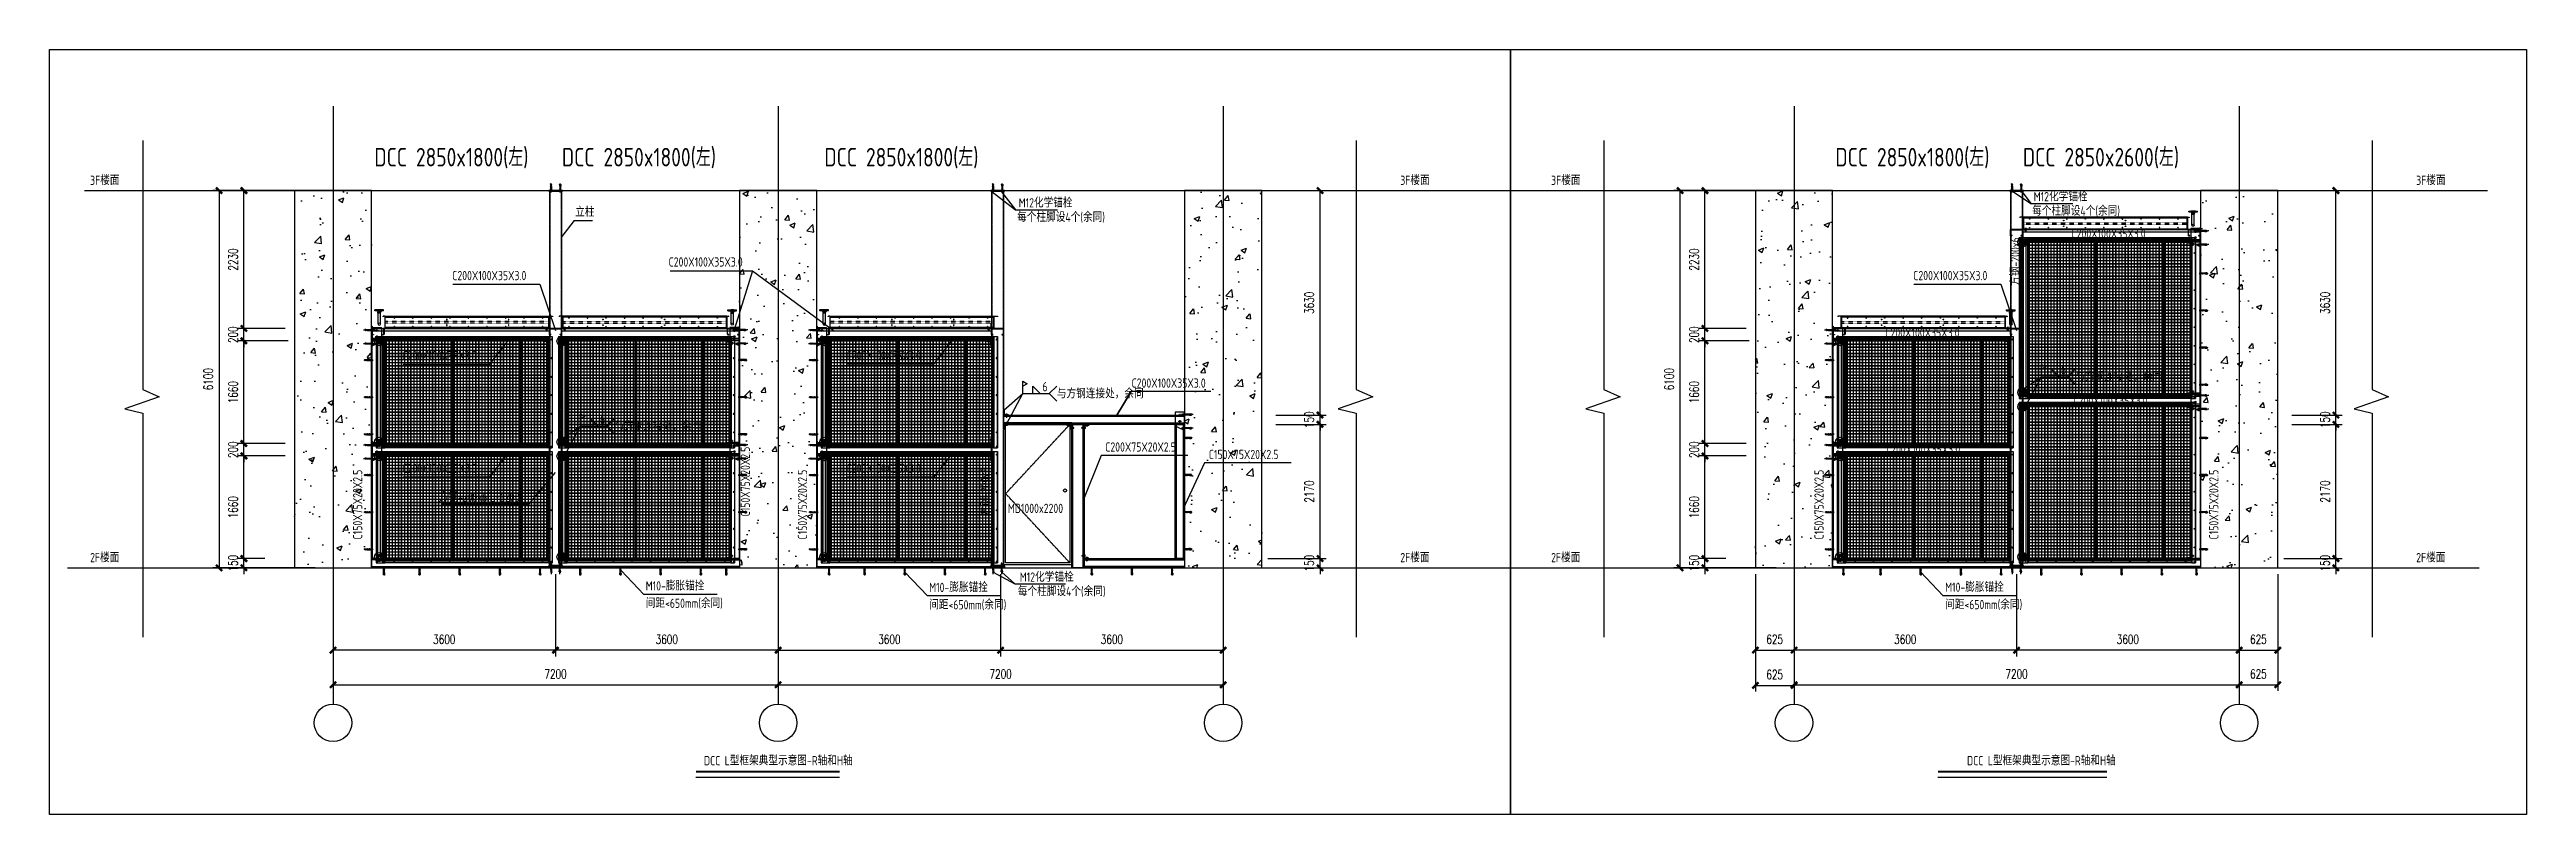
# Model space of a CAD drawing. Header units: millimetres. Extents: x -198529 to 244266, y -64 to 158464.
# Drawn here: x -178232 to -138163, y 90466 to 102833 of the extents above; entities that cross this region are included whole.
import ezdxf
from ezdxf.enums import TextEntityAlignment as Align

# ---------------------------------------------------------------- set-up
doc = ezdxf.new("R2010")
doc.units = ezdxf.units.MM
for name, pattern in [('ACAD_ISO10W100', [18.5, 12, -3, 0.5, -3]), ('CENTER', [12, 7.5, -1.5, 1.5, -1.5]), ('HIDDEN', [0.2, 0.1, -0.1]), ('HIDDEN2', [4.7625, 3.175, -1.5875]), ('X-AST-SEC-03-00-KCEIL-002-PH2$0$HIDDEN', [0.375, 0.25, -0.125]), ('X-HL-AR-F1-SEC-00-01$0$DASHED2', [0.375, 0.25, -0.125])]:
    doc.linetypes.add(name, pattern=pattern)
for name, color, linetype in [('0-BG', 252, 'Continuous'), ('0-DCC', 30, 'Continuous'), ('0-DCC-STRUC', 180, 'Continuous'), ('0-DCC-STRUC-T', 4, 'Continuous'), ('3_ALL_AXES', 7, 'Continuous'), ('7_ALL_FEATURES', 7, 'Continuous'), ('ANCHOR BOLTS', 4, 'Continuous'), ('ANGEL STEEL_75x75x3.0', 22, 'Continuous'), ('BOLTS', 3, 'Continuous'), ('COIL-BANK', 8, 'Continuous'), ('DCC-Size', 4, 'Continuous'), ('K-CEIL-DCC-RACK', 10, 'Continuous'), ('K-CEIL-DIV-DOOR_Phase 2', 10, 'Continuous'), ('MITTELLINIEN', 3, 'ACAD_ISO10W100')]:
    doc.layers.add(name, color=color, linetype=linetype)
doc.styles.add('DIM_FONT', font='SIMPLEX', dxfattribs={"width": 0.7, "bigfont": 'GBCBIG'})
doc.styles.add('EDRI-COM', font='tssdeng.shx', dxfattribs={"width": 0.8, "bigfont": 'hztxt.shx'})
doc.styles.add('X-HL-CR-F1-EQP-02-01$0$EDRI-COM', font='tssdeng.shx', dxfattribs={"width": 0.8, "bigfont": 'hztxt.shx'})
doc.dimstyles.new('DIM-1', dxfattribs={"dimtxt": 150, "dimasz": 100, "dimexe": 100, "dimexo": 100, "dimgap": 100, "dimtad": 1, "dimdec": 0, "dimzin": 12, "dimdsep": 46, "dimtxsty": 'DIM_FONT', "dimblk": 'ARCHTICK', "dimcen": 2.5, "dimclrd": 256, "dimclre": 256, "dimclrt": 256, "dimadec": 0, "dimazin": 3, "dimtfac": 1, "dimtdec": 0, "dimtix": 1, "dimtmove": 2, "dimatfit": 3, "dimfxl": 1, "dimlwd": -1, "dimlwe": -1, "dimarcsym": 0})
pattern_1 = [(45, (70645.0448, 93964.8255), (-1.325825215, 1.325825215), [])]

msp = doc.modelspace()

# ---------------------------------------------------------------- texts
at = {"style": 'EDRI-COM', "width": 0.8}
for p in [(-167645.3, 91260.5), (-147212.3, 91260.5)]:
    msp.add_text('DCC L型框架典型示意图-R轴和H轴', height=150, dxfattribs=at).set_placement(p)
at = {"layer": '0-DCC-STRUC-T', "style": 'EDRI-COM', "width": 0.8}
for s, p in [('3F楼面', (-177575.3, 100644)), ('3F楼面', (-156380.8, 100644)), ('3F楼面', (-153940.8, 100644)), ('3F楼面', (-139946.3, 100644)), ('立柱', (-169727.3, 100130.3)), ('每个柱脚设4个(余同)', (-162578.5, 100048)), ('M12化学锚栓', (-162553.7, 100280.2)), ('每个柱脚设4个(余同)', (-146158.4, 100148)), ('M12化学锚栓', (-146133.6, 100380.2)), ('C200X100X35X3.0', (-145521, 99781.5)), ('C200X100X35X3.0', (-168216.4, 99323.6)), ('C200X100X35X3.0', (-171716.1, 99103.8)), ('C200X100X35X3.0', (-148081.6, 99103.8)), ('C200X100X35X3.0', (-148532.3, 98178.7)), ('C200X100X35X3.0', (-172522.1, 97808.1)), ('C200X100X35X3.0', (-165335.2, 97811.1)), ('6', (-162169.5, 97306.5)), ('C200X100X35X3.0', (-160726.6, 97365.6)), ('6', (-145694.2, 97580.4)), ('C200X100X35X3.0', (-145489.7, 97081.7)), ('6', (-169327.6, 96779.2)), ('C200X75X20X2.5', (-161153, 96331.9)), ('C150X75X20X2.5', (-159478, 96211.3)), ('C200X100X35X3.0', (-148521.9, 96293.6)), ('C200X100X35X3.0', (-172522.1, 95988.1)), ('C200X100X35X3.0', (-165335.2, 95988.1)), ('方钢-200x6(L=6200)', (-171935.7, 95520.6)), ('MD1000x2200', (-162729.2, 95339.5)), ('2F楼面', (-177575.3, 94544)), ('2F楼面', (-156380.8, 94544)), ('2F楼面', (-153940.8, 94544)), ('2F楼面', (-139946.3, 94544)), ('M10-膨胀锚拴', (-168587.2, 94086.6)), ('M10-膨胀锚拴', (-164001.8, 94061.8)), ('每个柱脚设4个(余同)', (-162567.5, 93996.6)), ('M12化学锚栓', (-162536.5, 94228.8)), ('M10-膨胀锚拴', (-147567.1, 94065.1)), ('间距<650mm(余同)', (-168587.2, 93805.5)), ('间距<650mm(余同)', (-164001.8, 93780.7)), ('间距<650mm(余同)', (-147567.1, 93783.9))]:
    msp.add_text(s, height=150, dxfattribs=at).set_placement(p)
for s, p in [('方钢-200x6', (-146357.6, 99012.2)), ('C150X75X20X2.5', (-166901.3, 95285.5)), ('C150X75X20X2.5', (-173172.9, 94912.9)), ('C150X75X20X2.5', (-165976.3, 94912.9)), ('方钢-200x6', (-163021, 95285.5)), ('C150X75X20X2.5', (-149531.9, 94912.9)), ('C150X75X20X2.5', (-143145.9, 94912.9))]:
    msp.add_text(s, height=150, rotation=90, dxfattribs=at).set_placement(p)
for p in [(-145460.7, 97543.4), (-161936.1, 97269.5), (-169094.1, 96742.2)]:
    msp.add_text('与方钢连接处，余同', height=150, dxfattribs=at).set_placement(p, align=Align.MIDDLE_LEFT)
at = {"layer": 'DCC-Size', "style": 'X-HL-CR-F1-EQP-02-01$0$EDRI-COM', "width": 0.8}
for s, p in [('DCC 2850x1800(左)', (-172975.9, 100943.1)), ('DCC 2850x1800(左)', (-169942.8, 100943.1)), ('DCC 2850x1800(左)', (-165696.1, 100943.1)), ('DCC 2850x1800(左)', (-149341.4, 100943.1)), ('DCC 2850x2600(左)', (-146308.3, 100943.1))]:
    msp.add_text(s, height=300, dxfattribs=at).set_placement(p)

# ---------------------------------------------------------------- blocks, each defined once
blk = doc.blocks.new('_ArchTick')
at = {"color": 0, "linetype": 'ByBlock', "const_width": 0.4}
blk.add_lwpolyline([(-0.5, -0.5), (0.5, 0.5)], dxfattribs=at)
blk = doc.blocks.new('*D71')
at = {"layer": '0-DCC-STRUC-T', "transparency": 16777216}
for p, q in [((-173646, 94353), (-173646, 92462)), ((-166446, 94353), (-166446, 92462)), ((-173646, 92562), (-166446, 92562))]:
    blk.add_line(p, q, dxfattribs=at)
at = {"layer": 'Defpoints', "color": 0, "transparency": 16777216}
for p in [(-173646, 94453), (-166446, 94453), (-166446, 92562)]:
    blk.add_point(p, dxfattribs=at)
at = {"layer": '0-DCC-STRUC-T', "transparency": 16777216, "xscale": 100, "yscale": 100, "zscale": 100, "rotation": 180}
blk.add_blockref('_ArchTick', (-173646, 92562), dxfattribs=at)
at = {"layer": '0-DCC-STRUC-T', "transparency": 16777216, "xscale": 100, "yscale": 100, "zscale": 100}
blk.add_blockref('_ArchTick', (-166446, 92562), dxfattribs=at)
at = {"layer": '0-DCC-STRUC-T', "transparency": 16777216, "insert": (-170046, 92737), "char_height": 150, "attachment_point": 5, "style": 'DIM_FONT'}
blk.add_mtext('7200', dxfattribs=at)
blk = doc.blocks.new('*D72')
at = {"layer": '0-DCC-STRUC-T', "transparency": 16777216}
for p, q in [((-166446, 94353), (-166446, 92462)), ((-159246, 94353), (-159246, 92462)), ((-166446, 92562), (-159246, 92562))]:
    blk.add_line(p, q, dxfattribs=at)
at = {"layer": 'Defpoints', "color": 0, "transparency": 16777216}
for p in [(-166446, 94453), (-159246, 94453), (-159246, 92562)]:
    blk.add_point(p, dxfattribs=at)
at = {"layer": '0-DCC-STRUC-T', "transparency": 16777216, "xscale": 100, "yscale": 100, "zscale": 100, "rotation": 180}
blk.add_blockref('_ArchTick', (-166446, 92562), dxfattribs=at)
at = {"layer": '0-DCC-STRUC-T', "transparency": 16777216, "xscale": 100, "yscale": 100, "zscale": 100}
blk.add_blockref('_ArchTick', (-159246, 92562), dxfattribs=at)
at = {"layer": '0-DCC-STRUC-T', "transparency": 16777216, "insert": (-162846, 92737), "char_height": 150, "attachment_point": 5, "style": 'DIM_FONT'}
blk.add_mtext('7200', dxfattribs=at)
blk = doc.blocks.new('*D73')
at = {"layer": '0-DCC-STRUC-T', "transparency": 16777216}
for p, q in [((-170046, 94353), (-170046, 93022)), ((-166446, 94353), (-166446, 93022)), ((-166446, 93122), (-170046, 93122))]:
    blk.add_line(p, q, dxfattribs=at)
at = {"layer": 'Defpoints', "color": 0, "transparency": 16777216}
for p in [(-170046, 94453), (-166446, 94453), (-170046, 93122)]:
    blk.add_point(p, dxfattribs=at)
at = {"layer": '0-DCC-STRUC-T', "transparency": 16777216, "xscale": 100, "yscale": 100, "zscale": 100, "rotation": 180}
blk.add_blockref('_ArchTick', (-170046, 93122), dxfattribs=at)
at = {"layer": '0-DCC-STRUC-T', "transparency": 16777216, "xscale": 100, "yscale": 100, "zscale": 100}
blk.add_blockref('_ArchTick', (-166446, 93122), dxfattribs=at)
at = {"layer": '0-DCC-STRUC-T', "transparency": 16777216, "insert": (-168246, 93297), "char_height": 150, "attachment_point": 5, "style": 'DIM_FONT'}
blk.add_mtext('3600', dxfattribs=at)
blk = doc.blocks.new('*D74')
at = {"layer": '0-DCC-STRUC-T', "transparency": 16777216}
for p, q in [((-173646, 94353), (-173646, 93022)), ((-170046, 94353), (-170046, 93022)), ((-170046, 93122), (-173646, 93122))]:
    blk.add_line(p, q, dxfattribs=at)
at = {"layer": 'Defpoints', "color": 0, "transparency": 16777216}
for p in [(-173646, 94453), (-170046, 94453), (-173646, 93122)]:
    blk.add_point(p, dxfattribs=at)
at = {"layer": '0-DCC-STRUC-T', "transparency": 16777216, "xscale": 100, "yscale": 100, "zscale": 100, "rotation": 180}
blk.add_blockref('_ArchTick', (-173646, 93122), dxfattribs=at)
at = {"layer": '0-DCC-STRUC-T', "transparency": 16777216, "xscale": 100, "yscale": 100, "zscale": 100}
blk.add_blockref('_ArchTick', (-170046, 93122), dxfattribs=at)
at = {"layer": '0-DCC-STRUC-T', "transparency": 16777216, "insert": (-171846, 93297), "char_height": 150, "attachment_point": 5, "style": 'DIM_FONT'}
blk.add_mtext('3600', dxfattribs=at)
blk = doc.blocks.new('*D75')
at = {"layer": '0-DCC-STRUC-T', "transparency": 16777216}
for p, q in [((-166446, 94353), (-166446, 93022)), ((-162846, 94353), (-162846, 93022)), ((-166446, 93122), (-162846, 93122))]:
    blk.add_line(p, q, dxfattribs=at)
at = {"layer": 'Defpoints', "color": 0, "transparency": 16777216}
for p in [(-166446, 94453), (-162846, 94453), (-162846, 93122)]:
    blk.add_point(p, dxfattribs=at)
at = {"layer": '0-DCC-STRUC-T', "transparency": 16777216, "xscale": 100, "yscale": 100, "zscale": 100, "rotation": 180}
blk.add_blockref('_ArchTick', (-166446, 93122), dxfattribs=at)
at = {"layer": '0-DCC-STRUC-T', "transparency": 16777216, "xscale": 100, "yscale": 100, "zscale": 100}
blk.add_blockref('_ArchTick', (-162846, 93122), dxfattribs=at)
at = {"layer": '0-DCC-STRUC-T', "transparency": 16777216, "insert": (-164646, 93297), "char_height": 150, "attachment_point": 5, "style": 'DIM_FONT'}
blk.add_mtext('3600', dxfattribs=at)
blk = doc.blocks.new('*D76')
at = {"layer": '0-DCC-STRUC-T', "transparency": 16777216}
for p, q in [((-162846, 94353), (-162846, 93022)), ((-159246, 94353), (-159246, 93022)), ((-162846, 93122), (-159246, 93122))]:
    blk.add_line(p, q, dxfattribs=at)
at = {"layer": 'Defpoints', "color": 0, "transparency": 16777216}
for p in [(-162846, 94453), (-159246, 94453), (-159246, 93122)]:
    blk.add_point(p, dxfattribs=at)
at = {"layer": '0-DCC-STRUC-T', "transparency": 16777216, "xscale": 100, "yscale": 100, "zscale": 100, "rotation": 180}
blk.add_blockref('_ArchTick', (-162846, 93122), dxfattribs=at)
at = {"layer": '0-DCC-STRUC-T', "transparency": 16777216, "xscale": 100, "yscale": 100, "zscale": 100}
blk.add_blockref('_ArchTick', (-159246, 93122), dxfattribs=at)
at = {"layer": '0-DCC-STRUC-T', "transparency": 16777216, "insert": (-161046, 93297), "char_height": 150, "attachment_point": 5, "style": 'DIM_FONT'}
blk.add_mtext('3600', dxfattribs=at)
blk = doc.blocks.new('H10_40')
for p, q in [((-117, 5), (-118, 4)), ((-118, -4), (-118, 4)), ((-112, 5), (-117, 5)), ((-117, -5), (-117, 5)), ((-112, 4), (-117, 4)), ((-112, -7), (-112, 7)), ((-112, 7), (-109, 7)), ((-106, 3), (-106, 9)), ((-104, 9), (-103, 9)), ((-104, 3), (-103, 2)), ((-97, -2), (-97, 2)), ((-94, 8), (-94, 2)), ((-83, 1), (-79, 1)), ((-79, 7), (-73, 7)), ((-79, -1), (-79, 1)), ((-74, 2), (-74, 5)), ((-74, 5), (-73, 5)), ((-74, 2), (-73, 2)), ((-71, 8), (-73, 7)), ((-71, 8), (-73, 7)), ((-73, 7), (-70, 7)), ((-73, 5), (-73, 7)), ((-73, 7), (-72, 7)), ((-71, 4), (-73, 3)), ((-71, 4), (-73, 4)), ((-73, 3), (-73, 4)), ((-73, 3), (-70, 3)), ((-73, -7), (-73, 2)), ((-71, 8), (-70, 8)), ((-71, 8), (-70, 8)), ((-71, 8), (-71, 8)), ((-71, 4), (-70, 4)), ((-71, 4), (-70, 4)), ((-71, 4), (-71, 4)), ((-70, 7), (-70, 8)), ((-70, 7), (-64, 7)), ((-70, 3), (-70, 4)), ((-64, -7), (-64, 7)), ((-64, 6), (-58, 6)), ((-58, 7), (-40, 7)), ((-58, -7), (-58, 7)), ((-40, -7), (-40, 7)), ((-38, 7), (-40, 7)), ((-38, 7), (0, 7)), ((-38, 7), (-38, -7)), ((0, -12), (0, 12)), ((0, 12), (2, 12)), ((0, 0), (0, 0)), ((2, -12), (2, 12)), ((2, 10), (10, 10)), ((2, 5), (10, 5)), ((10, 10), (10, 8)), ((10, -8), (10, 8)), ((-117, -5), (-118, -4)), ((-112, -4), (-117, -4)), ((-112, -5), (-117, -5)), ((-112, -7), (-109, -7)), ((-106, -3), (-106, -9)), ((-104, -3), (-103, -2)), ((-104, -9), (-103, -9)), ((-94, -8), (-94, -2)), ((-83, -1), (-79, -1)), ((-79, -7), (-73, -7)), ((-73, -2), (-70, -2)), ((-73, -2), (-71, -2)), ((-73, -2), (-71, -2)), ((-73, -6), (-71, -7)), ((-73, -6), (-71, -7)), ((-73, -6), (-70, -6)), ((-73, -7), (-64, -7)), ((-71, -2), (-70, -2)), ((-71, -2), (-70, -2)), ((-71, -2), (-71, -2)), ((-71, -7), (-70, -7)), ((-71, -7), (-70, -7)), ((-71, -7), (-71, -7)), ((-70, -2), (-70, -2)), ((-70, -7), (-70, -6)), ((-64, -6), (-58, -6)), ((-58, -7), (-40, -7)), ((-38, -7), (-40, -7)), ((-38, -7), (0, -7)), ((0, -12), (2, -12)), ((2, -5), (10, -5)), ((2, -10), (10, -10)), ((10, -10), (10, -8))]:
    blk.add_line(p, q)
at = {"color": 1}
for p, q in [((-37, -7), (-37, 7)), ((-34, 7), (-37, 7)), ((-36, 6), (-36, 6)), ((-34, 6), (-36, 6)), ((-34, 6), (-36, 6)), ((-36, 1), (-36, 5)), ((-35, 5), (-36, 5)), ((-35, 1), (-36, 1)), ((-35, 4), (-35, 5)), ((-34, 4), (-35, 4)), ((-34, 3), (-35, 3)), ((-35, 1), (-35, 3)), ((-34, 2), (-35, 2)), ((-35, 2), (-35, 0)), ((-34, -7), (-34, 7)), ((-34, 7), (-34, 7)), ((-34, 6), (-34, 6)), ((-34, 3), (-34, 4)), ((-34, -1), (-34, 2)), ((-34, -7), (-37, -7)), ((-36, -1), (-36, 0)), ((-35, 0), (-36, 0)), ((-34, -1), (-36, -1)), ((-36, -2), (-36, -1)), ((-34, -1), (-36, -1)), ((-34, -2), (-36, -2)), ((-34, -3), (-36, -3)), ((-36, -4), (-36, -3)), ((-36, -6), (-36, -4)), ((-36, -4), (-36, -4)), ((-34, -6), (-36, -6)), ((-36, -6), (-36, -6)), ((-36, -6), (-36, -6)), ((-35, -4), (-34, -4)), ((-35, -6), (-35, -4)), ((-34, -6), (-35, -6)), ((-34, -2), (-34, -1)), ((-34, -4), (-34, -3)), ((-34, -6), (-34, -6))]:
    blk.add_line(p, q, dxfattribs=at)
for centre, radius, start, end in [((-109, -21), 28.8, 84.5741, 90), ((-81, 193), 185, 262.2409, 263.019), ((-82, 193), 191, 262.8882, 263.6179), ((-81, 193), 185, 263.317, 268.5899), ((-82, 193), 191, 263.934, 269.8976), ((-81, 57), 49.8, 264.7484, 271.9185), ((6, 7), 4.3, 325.4349, 30), ((-6, 0), 16.2, 342.412, 17.588), ((-109, 22), 28.8, 270, 275.4259), ((-82, -193), 191, 96.3821, 97.1118), ((-81, -193), 185, 96.981, 97.7591), ((-82, -193), 191, 90.1024, 96.066), ((-81, -193), 185, 91.4101, 96.683), ((-81, -57), 49.8, 88.0815, 95.2516), ((6, -7), 4.3, 330, 34.5651)]:
    blk.add_arc(centre, radius, start, end)
at = {"layer": 'MITTELLINIEN', "color": 8}
blk.add_line((-111, 0), (20, 0), dxfattribs=at)
at = {"color": 1}
blk.add_text('HSL M10/40', height=2, dxfattribs=at).set_placement((-32, -3))
blk = doc.blocks.new('化学锚栓连接板')
at = {"color": 0}
blk.add_lwpolyline([(68290, -117663), (68510, -117663), (68510, -117653), (68290, -117653)], close=True, dxfattribs=at)
at = {"layer": 'ANCHOR BOLTS', "xscale": -1, "rotation": 90}
blk.add_blockref('H10_40', (68325, -117663), dxfattribs=at)
at = {"layer": 'ANCHOR BOLTS', "rotation": 270}
blk.add_blockref('H10_40', (68475, -117663), dxfattribs=at)
blk = doc.blocks.new('789456123456')
at = {"color": 2, "linetype": 'Continuous'}
blk.add_arc((1014, 185), 27.2, 255, 195, dxfattribs=at)
at = {"layer": '3_ALL_AXES', "color": 7, "linetype": 'Continuous'}
for centre, radius in [((1014, 185), 75), ((975, 224), 9), ((975, 146), 9), ((1014, 185), 42), ((1014, 185), 24.8), ((1053, 224), 9), ((1053, 146), 9)]:
    blk.add_circle(centre, radius, dxfattribs=at)
blk = doc.blocks.new('400')
blk.add_blockref('789456123456', (0, 0))
blk = doc.blocks.new('DCC2850x1800(右)')
at = {"color": 0, "linetype": 'Continuous'}
for p, q in [((62966, -72678), (62906, -72678)), ((62906, -72678), (62906, -74478)), ((62966, -72678), (62968, -72678)), ((65615, -72678), (62966, -72678)), ((62966, -74478), (62966, -72678)), ((62966, -72706), (62968, -72706)), ((62966, -72709), (65613, -72709)), ((62968, -72706), (62968, -72678)), ((62968, -72707), (62968, -72706)), ((62968, -72731), (62990, -72731)), ((62968, -72731), (62968, -74426)), ((62969, -72754), (62990, -72754)), ((62969, -72756), (62969, -72754)), ((62969, -72756), (62990, -72756)), ((62969, -72803), (62990, -72803)), ((62969, -72806), (62969, -72803)), ((62969, -72806), (62990, -72806)), ((62969, -72853), (62990, -72853)), ((62969, -72856), (62969, -72853)), ((62969, -72856), (62990, -72856)), ((62969, -72903), (62990, -72903)), ((62969, -72906), (62969, -72903)), ((62969, -72906), (62990, -72906)), ((62988, -72754), (62988, -72711)), ((62988, -72803), (62988, -72756)), ((62988, -72853), (62988, -72806)), ((62988, -72903), (62988, -72856)), ((62988, -72953), (62988, -72906)), ((62993, -72712), (62990, -72712)), ((62990, -72754), (62990, -72712)), ((62993, -72756), (62990, -72754)), ((62993, -72754), (62990, -72756)), ((62990, -72803), (62990, -72756)), ((62993, -72806), (62990, -72803)), ((62993, -72803), (62990, -72806)), ((62990, -72853), (62990, -72806)), ((62993, -72856), (62990, -72853)), ((62993, -72853), (62990, -72856)), ((62990, -72903), (62990, -72856)), ((62993, -72906), (62990, -72903)), ((62993, -72903), (62990, -72906)), ((62990, -72953), (62990, -72906)), ((62993, -72754), (62993, -72712)), ((62993, -72731), (63040, -72731)), ((62993, -72754), (63040, -72754)), ((62993, -72756), (63040, -72756)), ((62993, -72803), (62993, -72756)), ((62993, -72803), (63040, -72803)), ((62993, -72853), (62993, -72806)), ((62993, -72806), (63040, -72806)), ((62993, -72853), (63040, -72853)), ((62993, -72903), (62993, -72856)), ((62993, -72856), (63040, -72856)), ((62993, -72903), (63040, -72903)), ((62993, -72953), (62993, -72906)), ((62993, -72906), (63040, -72906)), ((63040, -72754), (63040, -72712)), ((63043, -72712), (63040, -72712)), ((63043, -72756), (63040, -72754)), ((63043, -72754), (63040, -72756)), ((63040, -72803), (63040, -72756)), ((63043, -72806), (63040, -72803)), ((63043, -72803), (63040, -72806)), ((63040, -72853), (63040, -72806)), ((63043, -72856), (63040, -72853)), ((63043, -72853), (63040, -72856)), ((63040, -72903), (63040, -72856)), ((63043, -72906), (63040, -72903)), ((63043, -72903), (63040, -72906)), ((63040, -72953), (63040, -72906)), ((63043, -72754), (63043, -72712)), ((63043, -72731), (63090, -72731)), ((63043, -72754), (63090, -72754)), ((63043, -72756), (63090, -72756)), ((63043, -72803), (63043, -72756)), ((63043, -72803), (63090, -72803)), ((63043, -72806), (63090, -72806)), ((63043, -72853), (63043, -72806)), ((63043, -72853), (63090, -72853)), ((63043, -72856), (63090, -72856)), ((63043, -72903), (63043, -72856)), ((63043, -72903), (63090, -72903)), ((63043, -72906), (63090, -72906)), ((63043, -72953), (63043, -72906)), ((63090, -72754), (63090, -72712)), ((63093, -72712), (63090, -72712)), ((63093, -72756), (63090, -72754)), ((63093, -72754), (63090, -72756)), ((63090, -72803), (63090, -72756)), ((63093, -72806), (63090, -72803)), ((63093, -72803), (63090, -72806)), ((63090, -72853), (63090, -72806)), ((63093, -72856), (63090, -72853)), ((63093, -72853), (63090, -72856)), ((63090, -72903), (63090, -72856)), ((63093, -72906), (63090, -72903)), ((63093, -72903), (63090, -72906)), ((63090, -72953), (63090, -72906)), ((63093, -72754), (63093, -72712)), ((63093, -72731), (63140, -72731)), ((63093, -72754), (63140, -72754)), ((63093, -72756), (63140, -72756)), ((63093, -72803), (63093, -72756)), ((63093, -72803), (63140, -72803)), ((63093, -72853), (63093, -72806)), ((63093, -72806), (63140, -72806)), ((63093, -72853), (63140, -72853)), ((63093, -72856), (63140, -72856)), ((63093, -72903), (63093, -72856)), ((63093, -72903), (63140, -72903)), ((63093, -72906), (63140, -72906)), ((63093, -72953), (63093, -72906)), ((63140, -72754), (63140, -72712)), ((63143, -72712), (63140, -72712)), ((63143, -72756), (63140, -72754)), ((63143, -72754), (63140, -72756)), ((63140, -72803), (63140, -72756)), ((63143, -72806), (63140, -72803)), ((63143, -72803), (63140, -72806)), ((63140, -72853), (63140, -72806)), ((63143, -72856), (63140, -72853)), ((63143, -72853), (63140, -72856)), ((63140, -72903), (63140, -72856)), ((63143, -72906), (63140, -72903)), ((63143, -72903), (63140, -72906)), ((63140, -72953), (63140, -72906)), ((63143, -72754), (63143, -72712)), ((63143, -72731), (63190, -72731)), ((63143, -72754), (63190, -72754)), ((63143, -72756), (63190, -72756)), ((63143, -72803), (63143, -72756)), ((63143, -72803), (63190, -72803)), ((63143, -72853), (63143, -72806)), ((63143, -72806), (63190, -72806)), ((63143, -72853), (63190, -72853)), ((63143, -72856), (63190, -72856)), ((63143, -72903), (63143, -72856)), ((63143, -72903), (63190, -72903)), ((63143, -72906), (63190, -72906)), ((63143, -72953), (63143, -72906)), ((63190, -72754), (63190, -72712)), ((63193, -72712), (63190, -72712)), ((63193, -72756), (63190, -72754)), ((63193, -72754), (63190, -72756)), ((63190, -72803), (63190, -72756)), ((63193, -72806), (63190, -72803)), ((63193, -72803), (63190, -72806)), ((63190, -72853), (63190, -72806)), ((63193, -72856), (63190, -72853)), ((63193, -72853), (63190, -72856)), ((63190, -72903), (63190, -72856)), ((63193, -72906), (63190, -72903)), ((63193, -72903), (63190, -72906)), ((63190, -72953), (63190, -72906)), ((63193, -72754), (63193, -72712)), ((63193, -72731), (63240, -72731)), ((63193, -72754), (63240, -72754)), ((63193, -72756), (63240, -72756)), ((63193, -72803), (63193, -72756)), ((63193, -72803), (63240, -72803)), ((63193, -72853), (63193, -72806)), ((63193, -72806), (63240, -72806)), ((63193, -72853), (63240, -72853)), ((63193, -72856), (63240, -72856)), ((63193, -72903), (63193, -72856)), ((63193, -72903), (63240, -72903)), ((63193, -72906), (63240, -72906)), ((63193, -72953), (63193, -72906)), ((63240, -72754), (63240, -72712)), ((63243, -72712), (63240, -72712)), ((63243, -72756), (63240, -72754)), ((63243, -72754), (63240, -72756)), ((63240, -72803), (63240, -72756)), ((63243, -72806), (63240, -72803)), ((63243, -72803), (63240, -72806)), ((63240, -72853), (63240, -72806)), ((63243, -72856), (63240, -72853)), ((63243, -72853), (63240, -72856)), ((63240, -72903), (63240, -72856)), ((63243, -72906), (63240, -72903)), ((63243, -72903), (63240, -72906)), ((63240, -72953), (63240, -72906)), ((63243, -72754), (63243, -72712)), ((63243, -72731), (63290, -72731)), ((63243, -72754), (63290, -72754)), ((63243, -72756), (63290, -72756)), ((63243, -72803), (63243, -72756)), ((63243, -72803), (63290, -72803)), ((63243, -72853), (63243, -72806)), ((63243, -72806), (63290, -72806)), ((63243, -72853), (63290, -72853)), ((63243, -72856), (63290, -72856)), ((63243, -72903), (63243, -72856)), ((63243, -72903), (63290, -72903)), ((63243, -72906), (63290, -72906)), ((63243, -72953), (63243, -72906)), ((63290, -72754), (63290, -72712)), ((63293, -72712), (63290, -72712)), ((63293, -72756), (63290, -72754)), ((63293, -72754), (63290, -72756)), ((63290, -72803), (63290, -72756)), ((63293, -72806), (63290, -72803)), ((63293, -72803), (63290, -72806)), ((63290, -72853), (63290, -72806)), ((63293, -72856), (63290, -72853)), ((63293, -72853), (63290, -72856)), ((63290, -72903), (63290, -72856)), ((63293, -72906), (63290, -72903)), ((63293, -72903), (63290, -72906)), ((63290, -72953), (63290, -72906)), ((63293, -72754), (63293, -72712)), ((63293, -72731), (63340, -72731)), ((63293, -72754), (63340, -72754)), ((63293, -72756), (63340, -72756)), ((63293, -72803), (63293, -72756)), ((63293, -72803), (63340, -72803)), ((63293, -72853), (63293, -72806)), ((63293, -72806), (63340, -72806)), ((63293, -72853), (63340, -72853)), ((63293, -72856), (63340, -72856)), ((63293, -72903), (63293, -72856)), ((63293, -72903), (63340, -72903)), ((63293, -72906), (63340, -72906)), ((63293, -72953), (63293, -72906)), ((63340, -72754), (63340, -72712)), ((63343, -72712), (63340, -72712)), ((63343, -72756), (63340, -72754)), ((63343, -72754), (63340, -72756)), ((63340, -72803), (63340, -72756)), ((63343, -72806), (63340, -72803)), ((63343, -72803), (63340, -72806)), ((63340, -72853), (63340, -72806)), ((63343, -72856), (63340, -72853)), ((63343, -72853), (63340, -72856)), ((63340, -72903), (63340, -72856)), ((63343, -72906), (63340, -72903)), ((63343, -72903), (63340, -72906)), ((63340, -72953), (63340, -72906)), ((63343, -72754), (63343, -72712)), ((63343, -72731), (63390, -72731)), ((63343, -72754), (63390, -72754)), ((63343, -72756), (63390, -72756)), ((63343, -72803), (63343, -72756)), ((63343, -72803), (63390, -72803)), ((63343, -72853), (63343, -72806)), ((63343, -72806), (63390, -72806)), ((63343, -72853), (63390, -72853)), ((63343, -72856), (63390, -72856)), ((63343, -72903), (63343, -72856)), ((63343, -72903), (63390, -72903)), ((63343, -72906), (63390, -72906)), ((63343, -72953), (63343, -72906)), ((63390, -72754), (63390, -72712)), ((63393, -72712), (63390, -72712)), ((63393, -72756), (63390, -72754)), ((63393, -72754), (63390, -72756)), ((63390, -72803), (63390, -72756)), ((63393, -72806), (63390, -72803)), ((63393, -72803), (63390, -72806)), ((63390, -72853), (63390, -72806)), ((63393, -72856), (63390, -72853)), ((63393, -72853), (63390, -72856)), ((63390, -72903), (63390, -72856)), ((63393, -72906), (63390, -72903)), ((63393, -72903), (63390, -72906)), ((63390, -72953), (63390, -72906)), ((63393, -72754), (63393, -72712)), ((63393, -72731), (63440, -72731)), ((63393, -72754), (63440, -72754)), ((63393, -72756), (63440, -72756)), ((63393, -72803), (63393, -72756)), ((63393, -72803), (63440, -72803)), ((63393, -72853), (63393, -72806)), ((63393, -72806), (63440, -72806)), ((63393, -72853), (63440, -72853)), ((63393, -72856), (63440, -72856)), ((63393, -72903), (63393, -72856)), ((63393, -72903), (63440, -72903)), ((63393, -72906), (63440, -72906)), ((63393, -72953), (63393, -72906)), ((63404, -72731), (63404, -72754)), ((63404, -72733), (63418, -72733)), ((63404, -72756), (63404, -72803)), ((63404, -72806), (63404, -72853)), ((63404, -72856), (63404, -72903)), ((63404, -72906), (63404, -72953)), ((63405, -72731), (63405, -72733)), ((63418, -72754), (63418, -72733)), ((63418, -72803), (63418, -72756)), ((63418, -72853), (63418, -72806)), ((63418, -72903), (63418, -72856)), ((63418, -72953), (63418, -72906)), ((63429, -72709), (63429, -72711)), ((63440, -72754), (63440, -72712)), ((63443, -72712), (63440, -72712)), ((63443, -72756), (63440, -72754)), ((63443, -72754), (63440, -72756)), ((63440, -72803), (63440, -72756)), ((63443, -72806), (63440, -72803)), ((63443, -72803), (63440, -72806)), ((63440, -72853), (63440, -72806)), ((63443, -72856), (63440, -72853)), ((63443, -72853), (63440, -72856)), ((63440, -72903), (63440, -72856)), ((63443, -72906), (63440, -72903)), ((63443, -72903), (63440, -72906)), ((63440, -72953), (63440, -72906)), ((63443, -72754), (63443, -72712)), ((63443, -72731), (63490, -72731)), ((63443, -72754), (63490, -72754)), ((63443, -72756), (63490, -72756)), ((63443, -72803), (63443, -72756)), ((63443, -72803), (63490, -72803)), ((63443, -72853), (63443, -72806)), ((63443, -72806), (63490, -72806)), ((63443, -72853), (63490, -72853)), ((63443, -72903), (63443, -72856)), ((63443, -72856), (63490, -72856)), ((63443, -72903), (63490, -72903)), ((63443, -72906), (63490, -72906)), ((63443, -72953), (63443, -72906)), ((63490, -72754), (63490, -72712)), ((63493, -72712), (63490, -72712)), ((63493, -72756), (63490, -72754)), ((63493, -72754), (63490, -72756)), ((63490, -72803), (63490, -72756)), ((63493, -72806), (63490, -72803)), ((63493, -72803), (63490, -72806)), ((63490, -72853), (63490, -72806)), ((63493, -72856), (63490, -72853)), ((63493, -72853), (63490, -72856)), ((63490, -72903), (63490, -72856)), ((63493, -72906), (63490, -72903)), ((63493, -72903), (63490, -72906)), ((63490, -72953), (63490, -72906)), ((63493, -72754), (63493, -72712)), ((63493, -72731), (63540, -72731)), ((63493, -72754), (63540, -72754)), ((63493, -72756), (63540, -72756)), ((63493, -72803), (63493, -72756)), ((63493, -72803), (63540, -72803)), ((63493, -72853), (63493, -72806)), ((63493, -72806), (63540, -72806)), ((63493, -72853), (63540, -72853)), ((63493, -72903), (63493, -72856)), ((63493, -72856), (63540, -72856)), ((63493, -72903), (63540, -72903)), ((63493, -72906), (63540, -72906)), ((63493, -72953), (63493, -72906)), ((63540, -72754), (63540, -72712)), ((63543, -72712), (63540, -72712)), ((63543, -72756), (63540, -72754)), ((63543, -72754), (63540, -72756)), ((63540, -72803), (63540, -72756)), ((63543, -72806), (63540, -72803)), ((63543, -72803), (63540, -72806)), ((63540, -72853), (63540, -72806)), ((63543, -72856), (63540, -72853)), ((63543, -72853), (63540, -72856)), ((63540, -72903), (63540, -72856)), ((63543, -72906), (63540, -72903)), ((63543, -72903), (63540, -72906)), ((63540, -72953), (63540, -72906)), ((63543, -72754), (63543, -72712)), ((63543, -72731), (63590, -72731)), ((63543, -72754), (63590, -72754)), ((63543, -72756), (63590, -72756)), ((63543, -72803), (63543, -72756)), ((63543, -72803), (63590, -72803)), ((63543, -72853), (63543, -72806)), ((63543, -72806), (63590, -72806)), ((63543, -72853), (63590, -72853)), ((63543, -72903), (63543, -72856)), ((63543, -72856), (63590, -72856)), ((63543, -72903), (63590, -72903)), ((63543, -72906), (63590, -72906)), ((63543, -72953), (63543, -72906)), ((63590, -72754), (63590, -72712)), ((63593, -72712), (63590, -72712)), ((63593, -72756), (63590, -72754)), ((63593, -72754), (63590, -72756)), ((63590, -72803), (63590, -72756)), ((63593, -72806), (63590, -72803)), ((63593, -72803), (63590, -72806)), ((63590, -72853), (63590, -72806)), ((63593, -72856), (63590, -72853)), ((63593, -72853), (63590, -72856)), ((63590, -72903), (63590, -72856)), ((63593, -72906), (63590, -72903)), ((63593, -72903), (63590, -72906)), ((63590, -72953), (63590, -72906)), ((63593, -72754), (63593, -72712)), ((63593, -72731), (63640, -72731)), ((63593, -72754), (63640, -72754)), ((63593, -72756), (63640, -72756)), ((63593, -72803), (63593, -72756)), ((63593, -72803), (63640, -72803)), ((63593, -72853), (63593, -72806)), ((63593, -72806), (63640, -72806)), ((63593, -72853), (63640, -72853)), ((63593, -72903), (63593, -72856)), ((63593, -72856), (63640, -72856)), ((63593, -72903), (63640, -72903)), ((63593, -72953), (63593, -72906)), ((63593, -72906), (63640, -72906)), ((63640, -72754), (63640, -72712)), ((63643, -72712), (63640, -72712)), ((63643, -72756), (63640, -72754)), ((63643, -72754), (63640, -72756)), ((63640, -72803), (63640, -72756)), ((63643, -72806), (63640, -72803)), ((63643, -72803), (63640, -72806)), ((63640, -72853), (63640, -72806)), ((63643, -72856), (63640, -72853)), ((63643, -72853), (63640, -72856)), ((63640, -72903), (63640, -72856)), ((63643, -72906), (63640, -72903)), ((63643, -72903), (63640, -72906)), ((63640, -72953), (63640, -72906)), ((63643, -72754), (63643, -72712)), ((63643, -72731), (63690, -72731)), ((63643, -72754), (63690, -72754)), ((63643, -72756), (63690, -72756)), ((63643, -72803), (63643, -72756)), ((63643, -72803), (63690, -72803)), ((63643, -72853), (63643, -72806)), ((63643, -72806), (63690, -72806)), ((63643, -72853), (63690, -72853)), ((63643, -72903), (63643, -72856)), ((63643, -72856), (63690, -72856)), ((63643, -72903), (63690, -72903)), ((63643, -72953), (63643, -72906)), ((63643, -72906), (63690, -72906)), ((63690, -72754), (63690, -72712)), ((63693, -72712), (63690, -72712)), ((63693, -72756), (63690, -72754)), ((63693, -72754), (63690, -72756)), ((63690, -72803), (63690, -72756)), ((63693, -72806), (63690, -72803)), ((63693, -72803), (63690, -72806)), ((63690, -72853), (63690, -72806)), ((63693, -72856), (63690, -72853)), ((63693, -72853), (63690, -72856)), ((63690, -72903), (63690, -72856)), ((63693, -72906), (63690, -72903)), ((63693, -72903), (63690, -72906)), ((63690, -72953), (63690, -72906)), ((63693, -72754), (63693, -72712)), ((63693, -72731), (63740, -72731)), ((63693, -72754), (63740, -72754)), ((63693, -72756), (63740, -72756)), ((63693, -72803), (63693, -72756)), ((63693, -72803), (63740, -72803)), ((63693, -72853), (63693, -72806)), ((63693, -72806), (63740, -72806)), ((63693, -72853), (63740, -72853)), ((63693, -72903), (63693, -72856)), ((63693, -72856), (63740, -72856)), ((63693, -72903), (63740, -72903)), ((63693, -72953), (63693, -72906)), ((63693, -72906), (63740, -72906)), ((63740, -72754), (63740, -72712)), ((63743, -72712), (63740, -72712)), ((63743, -72756), (63740, -72754)), ((63743, -72754), (63740, -72756)), ((63740, -72803), (63740, -72756)), ((63743, -72806), (63740, -72803)), ((63743, -72803), (63740, -72806)), ((63740, -72853), (63740, -72806)), ((63743, -72856), (63740, -72853)), ((63743, -72853), (63740, -72856)), ((63740, -72903), (63740, -72856)), ((63743, -72906), (63740, -72903)), ((63743, -72903), (63740, -72906)), ((63740, -72953), (63740, -72906)), ((63743, -72754), (63743, -72712)), ((63743, -72731), (63790, -72731)), ((63743, -72754), (63790, -72754)), ((63743, -72756), (63790, -72756)), ((63743, -72803), (63743, -72756)), ((63743, -72803), (63790, -72803)), ((63743, -72853), (63743, -72806)), ((63743, -72806), (63790, -72806)), ((63743, -72853), (63790, -72853)), ((63743, -72903), (63743, -72856)), ((63743, -72856), (63790, -72856)), ((63743, -72903), (63790, -72903)), ((63743, -72953), (63743, -72906)), ((63743, -72906), (63790, -72906)), ((63790, -72754), (63790, -72712)), ((63793, -72712), (63790, -72712)), ((63793, -72756), (63790, -72754)), ((63793, -72754), (63790, -72756)), ((63790, -72803), (63790, -72756)), ((63793, -72806), (63790, -72803)), ((63793, -72803), (63790, -72806)), ((63790, -72853), (63790, -72806)), ((63793, -72856), (63790, -72853)), ((63793, -72853), (63790, -72856)), ((63790, -72903), (63790, -72856)), ((63793, -72906), (63790, -72903)), ((63793, -72903), (63790, -72906)), ((63790, -72953), (63790, -72906)), ((63793, -72754), (63793, -72712)), ((63793, -72731), (63840, -72731)), ((63793, -72754), (63840, -72754)), ((63793, -72756), (63840, -72756)), ((63793, -72803), (63793, -72756)), ((63793, -72803), (63840, -72803)), ((63793, -72853), (63793, -72806)), ((63793, -72806), (63840, -72806)), ((63793, -72853), (63840, -72853)), ((63793, -72903), (63793, -72856)), ((63793, -72856), (63840, -72856)), ((63793, -72903), (63840, -72903)), ((63793, -72953), (63793, -72906)), ((63793, -72906), (63840, -72906)), ((63840, -72754), (63840, -72712)), ((63843, -72712), (63840, -72712)), ((63843, -72756), (63840, -72754)), ((63843, -72754), (63840, -72756)), ((63840, -72803), (63840, -72756)), ((63843, -72806), (63840, -72803)), ((63843, -72803), (63840, -72806)), ((63840, -72853), (63840, -72806)), ((63843, -72856), (63840, -72853)), ((63843, -72853), (63840, -72856)), ((63840, -72903), (63840, -72856)), ((63843, -72906), (63840, -72903)), ((63843, -72903), (63840, -72906)), ((63840, -72953), (63840, -72906)), ((63843, -72754), (63843, -72712)), ((63843, -72731), (63890, -72731)), ((63843, -72754), (63890, -72754)), ((63843, -72756), (63890, -72756)), ((63843, -72803), (63843, -72756)), ((63843, -72803), (63890, -72803)), ((63843, -72853), (63843, -72806)), ((63843, -72806), (63890, -72806)), ((63843, -72853), (63890, -72853)), ((63843, -72903), (63843, -72856)), ((63843, -72856), (63890, -72856)), ((63843, -72903), (63890, -72903)), ((63843, -72953), (63843, -72906)), ((63843, -72906), (63890, -72906)), ((63890, -72754), (63890, -72712)), ((63893, -72712), (63890, -72712)), ((63893, -72756), (63890, -72754)), ((63893, -72754), (63890, -72756)), ((63890, -72803), (63890, -72756)), ((63893, -72806), (63890, -72803)), ((63893, -72803), (63890, -72806)), ((63890, -72853), (63890, -72806)), ((63893, -72856), (63890, -72853)), ((63893, -72853), (63890, -72856)), ((63890, -72903), (63890, -72856)), ((63893, -72906), (63890, -72903)), ((63893, -72903), (63890, -72906)), ((63890, -72953), (63890, -72906)), ((63893, -72754), (63893, -72712)), ((63893, -72731), (63940, -72731)), ((63893, -72754), (63940, -72754)), ((63893, -72756), (63940, -72756)), ((63893, -72803), (63893, -72756)), ((63893, -72803), (63940, -72803)), ((63893, -72853), (63893, -72806)), ((63893, -72806), (63940, -72806)), ((63893, -72853), (63940, -72853)), ((63893, -72903), (63893, -72856)), ((63893, -72856), (63940, -72856)), ((63893, -72903), (63940, -72903)), ((63893, -72953), (63893, -72906)), ((63893, -72906), (63940, -72906)), ((63940, -72754), (63940, -72712)), ((63943, -72712), (63940, -72712)), ((63943, -72756), (63940, -72754)), ((63943, -72754), (63940, -72756)), ((63940, -72803), (63940, -72756)), ((63943, -72806), (63940, -72803)), ((63943, -72803), (63940, -72806)), ((63940, -72853), (63940, -72806)), ((63943, -72856), (63940, -72853)), ((63943, -72853), (63940, -72856)), ((63940, -72903), (63940, -72856)), ((63943, -72906), (63940, -72903)), ((63943, -72903), (63940, -72906)), ((63940, -72953), (63940, -72906)), ((63943, -72754), (63943, -72712)), ((63943, -72731), (63990, -72731)), ((63943, -72754), (63990, -72754)), ((63943, -72756), (63990, -72756)), ((63943, -72803), (63943, -72756)), ((63943, -72803), (63990, -72803)), ((63943, -72853), (63943, -72806)), ((63943, -72806), (63990, -72806)), ((63943, -72853), (63990, -72853)), ((63943, -72903), (63943, -72856)), ((63943, -72856), (63990, -72856)), ((63943, -72903), (63990, -72903)), ((63943, -72953), (63943, -72906)), ((63943, -72906), (63990, -72906)), ((63990, -72754), (63990, -72712)), ((63993, -72712), (63990, -72712)), ((63993, -72756), (63990, -72754)), ((63993, -72754), (63990, -72756)), ((63990, -72803), (63990, -72756)), ((63993, -72806), (63990, -72803)), ((63993, -72803), (63990, -72806)), ((63990, -72853), (63990, -72806)), ((63993, -72856), (63990, -72853)), ((63993, -72853), (63990, -72856)), ((63990, -72903), (63990, -72856)), ((63993, -72906), (63990, -72903)), ((63993, -72903), (63990, -72906)), ((63990, -72953), (63990, -72906)), ((63993, -72754), (63993, -72712)), ((63993, -72731), (64040, -72731)), ((63993, -72754), (64040, -72754)), ((63993, -72756), (64040, -72756)), ((63993, -72803), (63993, -72756)), ((63993, -72803), (64040, -72803)), ((63993, -72853), (63993, -72806)), ((63993, -72806), (64040, -72806)), ((63993, -72853), (64040, -72853)), ((63993, -72903), (63993, -72856)), ((63993, -72856), (64040, -72856)), ((63993, -72903), (64040, -72903)), ((63993, -72953), (63993, -72906)), ((63993, -72906), (64040, -72906)), ((64040, -72754), (64040, -72712)), ((64043, -72712), (64040, -72712)), ((64043, -72756), (64040, -72754)), ((64043, -72754), (64040, -72756)), ((64040, -72803), (64040, -72756)), ((64043, -72806), (64040, -72803)), ((64043, -72803), (64040, -72806)), ((64040, -72853), (64040, -72806)), ((64043, -72856), (64040, -72853)), ((64043, -72853), (64040, -72856)), ((64040, -72903), (64040, -72856)), ((64043, -72906), (64040, -72903)), ((64043, -72903), (64040, -72906)), ((64040, -72953), (64040, -72906)), ((64043, -72754), (64043, -72712)), ((64043, -72731), (64090, -72731)), ((64043, -72754), (64090, -72754)), ((64043, -72756), (64090, -72756)), ((64043, -72803), (64043, -72756)), ((64043, -72803), (64090, -72803)), ((64043, -72853), (64043, -72806)), ((64043, -72806), (64090, -72806)), ((64043, -72853), (64090, -72853)), ((64043, -72903), (64043, -72856)), ((64043, -72856), (64090, -72856)), ((64043, -72903), (64090, -72903)), ((64043, -72953), (64043, -72906)), ((64043, -72906), (64090, -72906)), ((64090, -72754), (64090, -72712)), ((64093, -72712), (64090, -72712)), ((64093, -72756), (64090, -72754)), ((64090, -72756), (64093, -72754)), ((64090, -72803), (64090, -72756)), ((64093, -72806), (64090, -72803)), ((64093, -72803), (64090, -72806)), ((64090, -72853), (64090, -72806)), ((64093, -72856), (64090, -72853)), ((64093, -72853), (64090, -72856)), ((64090, -72903), (64090, -72856)), ((64093, -72906), (64090, -72903)), ((64093, -72903), (64090, -72906)), ((64090, -72953), (64090, -72906)), ((64093, -72754), (64093, -72712)), ((64093, -72731), (64140, -72731)), ((64093, -72754), (64140, -72754)), ((64093, -72756), (64140, -72756)), ((64093, -72803), (64093, -72756)), ((64093, -72803), (64140, -72803)), ((64093, -72853), (64093, -72806)), ((64093, -72806), (64140, -72806)), ((64093, -72853), (64140, -72853)), ((64093, -72903), (64093, -72856)), ((64093, -72856), (64140, -72856)), ((64093, -72903), (64140, -72903)), ((64093, -72953), (64093, -72906)), ((64093, -72906), (64140, -72906)), ((64140, -72754), (64140, -72712)), ((64143, -72712), (64140, -72712)), ((64143, -72756), (64140, -72754)), ((64140, -72756), (64143, -72754)), ((64140, -72803), (64140, -72756)), ((64143, -72806), (64140, -72803)), ((64143, -72803), (64140, -72806)), ((64140, -72853), (64140, -72806)), ((64143, -72856), (64140, -72853)), ((64143, -72853), (64140, -72856)), ((64140, -72903), (64140, -72856)), ((64143, -72906), (64140, -72903)), ((64143, -72903), (64140, -72906)), ((64140, -72953), (64140, -72906)), ((64143, -72754), (64143, -72712)), ((64143, -72731), (64190, -72731)), ((64143, -72754), (64190, -72754)), ((64143, -72756), (64190, -72756)), ((64143, -72803), (64143, -72756)), ((64143, -72803), (64190, -72803)), ((64143, -72853), (64143, -72806)), ((64143, -72806), (64190, -72806)), ((64143, -72853), (64190, -72853)), ((64143, -72903), (64143, -72856)), ((64143, -72856), (64190, -72856)), ((64143, -72903), (64190, -72903)), ((64143, -72953), (64143, -72906)), ((64143, -72906), (64190, -72906)), ((64190, -72754), (64190, -72712)), ((64193, -72712), (64190, -72712)), ((64193, -72756), (64190, -72754)), ((64190, -72756), (64193, -72754)), ((64190, -72803), (64190, -72756)), ((64193, -72806), (64190, -72803)), ((64193, -72803), (64190, -72806)), ((64190, -72853), (64190, -72806)), ((64193, -72856), (64190, -72853)), ((64193, -72853), (64190, -72856)), ((64190, -72903), (64190, -72856)), ((64193, -72906), (64190, -72903)), ((64193, -72903), (64190, -72906)), ((64190, -72953), (64190, -72906)), ((64193, -72754), (64193, -72712)), ((64193, -72731), (64240, -72731)), ((64193, -72754), (64240, -72754)), ((64193, -72756), (64240, -72756)), ((64193, -72803), (64193, -72756)), ((64193, -72803), (64240, -72803)), ((64193, -72853), (64193, -72806)), ((64193, -72806), (64240, -72806)), ((64193, -72853), (64240, -72853)), ((64193, -72903), (64193, -72856)), ((64193, -72856), (64240, -72856)), ((64193, -72903), (64240, -72903)), ((64193, -72953), (64193, -72906)), ((64193, -72906), (64240, -72906)), ((64240, -72754), (64240, -72712)), ((64243, -72712), (64240, -72712)), ((64243, -72756), (64240, -72754)), ((64240, -72756), (64243, -72754)), ((64240, -72803), (64240, -72756)), ((64243, -72806), (64240, -72803)), ((64243, -72803), (64240, -72806)), ((64240, -72853), (64240, -72806)), ((64243, -72856), (64240, -72853)), ((64243, -72853), (64240, -72856)), ((64240, -72903), (64240, -72856)), ((64243, -72906), (64240, -72903)), ((64243, -72903), (64240, -72906)), ((64240, -72953), (64240, -72906)), ((64243, -72754), (64243, -72712)), ((64243, -72731), (64290, -72731)), ((64243, -72754), (64290, -72754)), ((64243, -72756), (64290, -72756)), ((64243, -72803), (64243, -72756)), ((64243, -72803), (64290, -72803)), ((64243, -72853), (64243, -72806)), ((64243, -72806), (64290, -72806)), ((64243, -72853), (64290, -72853)), ((64243, -72903), (64243, -72856)), ((64243, -72856), (64290, -72856)), ((64243, -72903), (64290, -72903)), ((64243, -72953), (64243, -72906)), ((64243, -72906), (64290, -72906)), ((64290, -72754), (64290, -72712)), ((64293, -72712), (64290, -72712)), ((64293, -72756), (64290, -72754)), ((64290, -72756), (64293, -72754)), ((64290, -72803), (64290, -72756)), ((64293, -72806), (64290, -72803)), ((64293, -72803), (64290, -72806)), ((64290, -72853), (64290, -72806)), ((64293, -72856), (64290, -72853)), ((64293, -72853), (64290, -72856)), ((64290, -72903), (64290, -72856)), ((64293, -72906), (64290, -72903)), ((64293, -72903), (64290, -72906)), ((64290, -72953), (64290, -72906)), ((64293, -72754), (64293, -72712)), ((64293, -72731), (64340, -72731)), ((64293, -72754), (64340, -72754)), ((64293, -72756), (64340, -72756)), ((64293, -72803), (64293, -72756)), ((64293, -72803), (64340, -72803)), ((64293, -72853), (64293, -72806)), ((64293, -72806), (64340, -72806)), ((64293, -72853), (64340, -72853)), ((64293, -72903), (64293, -72856)), ((64293, -72856), (64340, -72856)), ((64293, -72903), (64340, -72903)), ((64293, -72953), (64293, -72906)), ((64293, -72906), (64340, -72906)), ((64340, -72754), (64340, -72712)), ((64343, -72712), (64340, -72712)), ((64343, -72756), (64340, -72754)), ((64340, -72756), (64343, -72754)), ((64340, -72803), (64340, -72756)), ((64343, -72806), (64340, -72803)), ((64343, -72803), (64340, -72806)), ((64340, -72853), (64340, -72806)), ((64343, -72856), (64340, -72853)), ((64343, -72853), (64340, -72856)), ((64340, -72903), (64340, -72856)), ((64343, -72906), (64340, -72903)), ((64343, -72903), (64340, -72906)), ((64340, -72953), (64340, -72906)), ((64343, -72754), (64343, -72712)), ((64343, -72731), (64390, -72731)), ((64343, -72754), (64390, -72754)), ((64343, -72756), (64390, -72756)), ((64343, -72803), (64343, -72756)), ((64343, -72803), (64390, -72803)), ((64343, -72853), (64343, -72806)), ((64343, -72806), (64390, -72806)), ((64343, -72853), (64390, -72853)), ((64343, -72903), (64343, -72856)), ((64343, -72856), (64390, -72856)), ((64343, -72903), (64390, -72903)), ((64343, -72953), (64343, -72906)), ((64343, -72906), (64390, -72906)), ((64390, -72754), (64390, -72712)), ((64393, -72712), (64390, -72712)), ((64393, -72756), (64390, -72754)), ((64390, -72756), (64393, -72754)), ((64390, -72803), (64390, -72756)), ((64393, -72806), (64390, -72803)), ((64393, -72803), (64390, -72806)), ((64390, -72853), (64390, -72806)), ((64393, -72856), (64390, -72853)), ((64393, -72853), (64390, -72856)), ((64390, -72903), (64390, -72856)), ((64393, -72906), (64390, -72903)), ((64393, -72903), (64390, -72906)), ((64390, -72953), (64390, -72906)), ((64393, -72754), (64393, -72712)), ((64393, -72731), (64440, -72731)), ((64393, -72754), (64440, -72754)), ((64393, -72756), (64440, -72756)), ((64393, -72803), (64393, -72756)), ((64393, -72803), (64440, -72803)), ((64393, -72853), (64393, -72806)), ((64393, -72806), (64440, -72806)), ((64393, -72853), (64440, -72853)), ((64393, -72903), (64393, -72856)), ((64393, -72856), (64440, -72856)), ((64393, -72903), (64440, -72903)), ((64393, -72953), (64393, -72906)), ((64393, -72906), (64440, -72906)), ((64440, -72754), (64440, -72712)), ((64443, -72712), (64440, -72712)), ((64443, -72756), (64440, -72754)), ((64440, -72756), (64443, -72754)), ((64440, -72803), (64440, -72756)), ((64443, -72806), (64440, -72803)), ((64443, -72803), (64440, -72806)), ((64440, -72853), (64440, -72806)), ((64443, -72856), (64440, -72853)), ((64443, -72853), (64440, -72856)), ((64440, -72903), (64440, -72856)), ((64443, -72906), (64440, -72903)), ((64443, -72903), (64440, -72906)), ((64440, -72953), (64440, -72906)), ((64443, -72754), (64443, -72712)), ((64443, -72731), (64490, -72731)), ((64443, -72754), (64490, -72754)), ((64443, -72756), (64490, -72756)), ((64443, -72803), (64443, -72756)), ((64443, -72803), (64490, -72803)), ((64443, -72853), (64443, -72806)), ((64443, -72806), (64490, -72806)), ((64443, -72853), (64490, -72853)), ((64443, -72903), (64443, -72856)), ((64443, -72856), (64490, -72856)), ((64443, -72903), (64490, -72903)), ((64443, -72953), (64443, -72906)), ((64443, -72906), (64490, -72906)), ((64490, -72754), (64490, -72712)), ((64493, -72712), (64490, -72712)), ((64493, -72756), (64490, -72754)), ((64490, -72756), (64493, -72754)), ((64490, -72803), (64490, -72756)), ((64493, -72806), (64490, -72803)), ((64493, -72803), (64490, -72806)), ((64490, -72853), (64490, -72806)), ((64493, -72856), (64490, -72853)), ((64493, -72853), (64490, -72856)), ((64490, -72903), (64490, -72856)), ((64493, -72906), (64490, -72903)), ((64493, -72903), (64490, -72906)), ((64490, -72953), (64490, -72906)), ((64493, -72754), (64493, -72712)), ((64493, -72731), (64540, -72731)), ((64493, -72754), (64540, -72754)), ((64493, -72756), (64540, -72756)), ((64493, -72803), (64493, -72756)), ((64493, -72803), (64540, -72803)), ((64493, -72853), (64493, -72806)), ((64493, -72806), (64540, -72806)), ((64493, -72853), (64540, -72853)), ((64493, -72903), (64493, -72856)), ((64493, -72856), (64540, -72856)), ((64493, -72903), (64540, -72903)), ((64493, -72953), (64493, -72906)), ((64493, -72906), (64540, -72906)), ((64504, -72731), (64504, -72754)), ((64504, -72733), (64518, -72733)), ((64504, -72756), (64504, -72803)), ((64504, -72806), (64504, -72853)), ((64504, -72856), (64504, -72903)), ((64504, -72906), (64504, -72953)), ((64505, -72731), (64505, -72733)), ((64518, -72754), (64518, -72733)), ((64518, -72803), (64518, -72756)), ((64518, -72853), (64518, -72806)), ((64518, -72903), (64518, -72856)), ((64518, -72953), (64518, -72906)), ((64529, -72709), (64529, -72711)), ((64540, -72754), (64540, -72712)), ((64543, -72712), (64540, -72712)), ((64543, -72756), (64540, -72754)), ((64540, -72756), (64543, -72754)), ((64540, -72803), (64540, -72756)), ((64543, -72806), (64540, -72803)), ((64543, -72803), (64540, -72806)), ((64540, -72853), (64540, -72806)), ((64543, -72856), (64540, -72853)), ((64543, -72853), (64540, -72856)), ((64540, -72903), (64540, -72856)), ((64543, -72906), (64540, -72903)), ((64543, -72903), (64540, -72906)), ((64540, -72953), (64540, -72906)), ((64543, -72754), (64543, -72712)), ((64543, -72731), (64590, -72731)), ((64543, -72754), (64590, -72754)), ((64543, -72756), (64590, -72756)), ((64543, -72803), (64543, -72756)), ((64543, -72803), (64590, -72803)), ((64543, -72853), (64543, -72806)), ((64543, -72806), (64590, -72806)), ((64543, -72853), (64590, -72853)), ((64543, -72903), (64543, -72856)), ((64543, -72856), (64590, -72856)), ((64543, -72903), (64590, -72903)), ((64543, -72953), (64543, -72906)), ((64543, -72906), (64590, -72906)), ((64590, -72754), (64590, -72712)), ((64593, -72712), (64590, -72712)), ((64593, -72756), (64590, -72754)), ((64590, -72756), (64593, -72754)), ((64590, -72803), (64590, -72756)), ((64593, -72806), (64590, -72803)), ((64593, -72803), (64590, -72806)), ((64590, -72853), (64590, -72806)), ((64593, -72856), (64590, -72853)), ((64593, -72853), (64590, -72856)), ((64590, -72903), (64590, -72856)), ((64593, -72906), (64590, -72903)), ((64593, -72903), (64590, -72906)), ((64590, -72953), (64590, -72906)), ((64593, -72754), (64593, -72712)), ((64593, -72731), (64640, -72731)), ((64593, -72754), (64640, -72754)), ((64593, -72756), (64640, -72756)), ((64593, -72803), (64593, -72756)), ((64593, -72803), (64640, -72803)), ((64593, -72853), (64593, -72806)), ((64593, -72806), (64640, -72806)), ((64593, -72853), (64640, -72853)), ((64593, -72903), (64593, -72856)), ((64593, -72856), (64640, -72856)), ((64593, -72903), (64640, -72903)), ((64593, -72953), (64593, -72906)), ((64593, -72906), (64640, -72906)), ((64640, -72754), (64640, -72712)), ((64643, -72712), (64640, -72712)), ((64643, -72756), (64640, -72754)), ((64640, -72756), (64643, -72754)), ((64640, -72803), (64640, -72756)), ((64643, -72806), (64640, -72803)), ((64643, -72803), (64640, -72806)), ((64640, -72853), (64640, -72806)), ((64643, -72856), (64640, -72853)), ((64640, -72856), (64643, -72853)), ((64640, -72903), (64640, -72856)), ((64643, -72906), (64640, -72903)), ((64643, -72903), (64640, -72906)), ((64640, -72953), (64640, -72906)), ((64643, -72754), (64643, -72712)), ((64643, -72731), (64690, -72731)), ((64643, -72754), (64690, -72754)), ((64643, -72756), (64690, -72756)), ((64643, -72803), (64643, -72756)), ((64643, -72803), (64690, -72803)), ((64643, -72853), (64643, -72806)), ((64643, -72806), (64690, -72806)), ((64643, -72853), (64690, -72853)), ((64643, -72903), (64643, -72856)), ((64643, -72856), (64690, -72856)), ((64643, -72903), (64690, -72903)), ((64643, -72953), (64643, -72906)), ((64643, -72906), (64690, -72906)), ((64690, -72754), (64690, -72712)), ((64693, -72712), (64690, -72712)), ((64693, -72756), (64690, -72754)), ((64690, -72756), (64693, -72754)), ((64690, -72803), (64690, -72756)), ((64693, -72806), (64690, -72803)), ((64693, -72803), (64690, -72806)), ((64690, -72853), (64690, -72806)), ((64693, -72856), (64690, -72853)), ((64690, -72856), (64693, -72853)), ((64690, -72903), (64690, -72856)), ((64693, -72906), (64690, -72903)), ((64690, -72906), (64693, -72903)), ((64690, -72953), (64690, -72906)), ((64693, -72754), (64693, -72712)), ((64693, -72731), (64740, -72731)), ((64693, -72754), (64740, -72754)), ((64693, -72756), (64740, -72756)), ((64693, -72803), (64693, -72756)), ((64693, -72803), (64740, -72803)), ((64693, -72853), (64693, -72806)), ((64693, -72806), (64740, -72806)), ((64693, -72853), (64740, -72853)), ((64693, -72903), (64693, -72856)), ((64693, -72856), (64740, -72856)), ((64693, -72903), (64740, -72903)), ((64693, -72953), (64693, -72906)), ((64693, -72906), (64740, -72906)), ((64740, -72754), (64740, -72712)), ((64743, -72712), (64740, -72712)), ((64743, -72756), (64740, -72754)), ((64740, -72756), (64743, -72754)), ((64740, -72803), (64740, -72756)), ((64743, -72806), (64740, -72803)), ((64743, -72803), (64740, -72806)), ((64740, -72853), (64740, -72806)), ((64743, -72856), (64740, -72853)), ((64740, -72856), (64743, -72853)), ((64740, -72903), (64740, -72856)), ((64743, -72906), (64740, -72903)), ((64740, -72906), (64743, -72903)), ((64740, -72953), (64740, -72906)), ((64743, -72754), (64743, -72712)), ((64743, -72731), (64790, -72731)), ((64743, -72754), (64790, -72754)), ((64743, -72756), (64790, -72756)), ((64743, -72803), (64743, -72756)), ((64743, -72803), (64790, -72803)), ((64743, -72853), (64743, -72806)), ((64743, -72806), (64790, -72806)), ((64743, -72853), (64790, -72853)), ((64743, -72903), (64743, -72856)), ((64743, -72856), (64790, -72856)), ((64743, -72903), (64790, -72903)), ((64743, -72953), (64743, -72906)), ((64743, -72906), (64790, -72906)), ((64790, -72754), (64790, -72712)), ((64793, -72712), (64790, -72712)), ((64793, -72756), (64790, -72754)), ((64790, -72756), (64793, -72754)), ((64790, -72803), (64790, -72756)), ((64793, -72806), (64790, -72803)), ((64793, -72803), (64790, -72806)), ((64790, -72853), (64790, -72806)), ((64793, -72856), (64790, -72853)), ((64790, -72856), (64793, -72853)), ((64790, -72903), (64790, -72856)), ((64793, -72906), (64790, -72903)), ((64790, -72906), (64793, -72903)), ((64790, -72953), (64790, -72906)), ((64793, -72754), (64793, -72712)), ((64793, -72731), (64840, -72731)), ((64793, -72754), (64840, -72754)), ((64793, -72756), (64840, -72756)), ((64793, -72803), (64793, -72756)), ((64793, -72803), (64840, -72803)), ((64793, -72853), (64793, -72806)), ((64793, -72806), (64840, -72806)), ((64793, -72853), (64840, -72853)), ((64793, -72903), (64793, -72856)), ((64793, -72856), (64840, -72856)), ((64793, -72903), (64840, -72903)), ((64793, -72953), (64793, -72906)), ((64793, -72906), (64840, -72906)), ((64840, -72754), (64840, -72712)), ((64843, -72712), (64840, -72712)), ((64843, -72756), (64840, -72754)), ((64840, -72756), (64843, -72754)), ((64840, -72803), (64840, -72756)), ((64843, -72806), (64840, -72803)), ((64843, -72803), (64840, -72806)), ((64840, -72853), (64840, -72806)), ((64843, -72856), (64840, -72853)), ((64840, -72856), (64843, -72853)), ((64840, -72903), (64840, -72856)), ((64843, -72906), (64840, -72903)), ((64840, -72906), (64843, -72903)), ((64840, -72953), (64840, -72906)), ((64843, -72754), (64843, -72712)), ((64843, -72731), (64890, -72731)), ((64843, -72754), (64890, -72754)), ((64843, -72756), (64890, -72756)), ((64843, -72803), (64843, -72756)), ((64843, -72803), (64890, -72803)), ((64843, -72853), (64843, -72806)), ((64843, -72806), (64890, -72806)), ((64843, -72853), (64890, -72853)), ((64843, -72903), (64843, -72856)), ((64843, -72856), (64890, -72856)), ((64843, -72903), (64890, -72903)), ((64843, -72953), (64843, -72906)), ((64843, -72906), (64890, -72906)), ((64890, -72754), (64890, -72712)), ((64893, -72712), (64890, -72712)), ((64893, -72756), (64890, -72754)), ((64890, -72756), (64893, -72754)), ((64890, -72803), (64890, -72756)), ((64893, -72806), (64890, -72803)), ((64893, -72803), (64890, -72806)), ((64890, -72853), (64890, -72806)), ((64893, -72856), (64890, -72853)), ((64890, -72856), (64893, -72853)), ((64890, -72903), (64890, -72856)), ((64893, -72906), (64890, -72903)), ((64890, -72906), (64893, -72903)), ((64890, -72953), (64890, -72906)), ((64893, -72754), (64893, -72712)), ((64893, -72731), (64940, -72731)), ((64893, -72754), (64940, -72754)), ((64893, -72756), (64940, -72756)), ((64893, -72803), (64893, -72756)), ((64893, -72803), (64940, -72803)), ((64893, -72853), (64893, -72806)), ((64893, -72806), (64940, -72806)), ((64893, -72853), (64940, -72853)), ((64893, -72903), (64893, -72856)), ((64893, -72856), (64940, -72856)), ((64893, -72903), (64940, -72903)), ((64893, -72953), (64893, -72906)), ((64893, -72906), (64940, -72906)), ((64940, -72754), (64940, -72712)), ((64943, -72712), (64940, -72712)), ((64943, -72756), (64940, -72754)), ((64940, -72756), (64943, -72754)), ((64940, -72803), (64940, -72756)), ((64943, -72806), (64940, -72803)), ((64943, -72803), (64940, -72806)), ((64940, -72853), (64940, -72806)), ((64943, -72856), (64940, -72853)), ((64940, -72856), (64943, -72853)), ((64940, -72903), (64940, -72856)), ((64943, -72906), (64940, -72903)), ((64940, -72906), (64943, -72903)), ((64940, -72953), (64940, -72906)), ((64943, -72754), (64943, -72712)), ((64943, -72731), (64990, -72731)), ((64943, -72754), (64990, -72754)), ((64943, -72756), (64990, -72756)), ((64943, -72803), (64943, -72756)), ((64943, -72803), (64990, -72803)), ((64943, -72853), (64943, -72806)), ((64943, -72806), (64990, -72806)), ((64943, -72853), (64990, -72853)), ((64943, -72903), (64943, -72856)), ((64943, -72856), (64990, -72856)), ((64943, -72903), (64990, -72903)), ((64943, -72953), (64943, -72906)), ((64943, -72906), (64990, -72906)), ((64990, -72754), (64990, -72712)), ((64993, -72712), (64990, -72712)), ((64993, -72756), (64990, -72754)), ((64990, -72756), (64993, -72754)), ((64990, -72803), (64990, -72756)), ((64993, -72806), (64990, -72803)), ((64993, -72803), (64990, -72806)), ((64990, -72853), (64990, -72806)), ((64993, -72856), (64990, -72853)), ((64990, -72856), (64993, -72853)), ((64990, -72903), (64990, -72856)), ((64993, -72906), (64990, -72903)), ((64990, -72906), (64993, -72903)), ((64990, -72953), (64990, -72906)), ((64993, -72754), (64993, -72712)), ((64993, -72731), (65040, -72731)), ((64993, -72754), (65040, -72754)), ((64993, -72756), (65040, -72756)), ((64993, -72803), (64993, -72756)), ((64993, -72803), (65040, -72803)), ((64993, -72853), (64993, -72806)), ((64993, -72806), (65040, -72806)), ((64993, -72853), (65040, -72853)), ((64993, -72903), (64993, -72856)), ((64993, -72856), (65040, -72856)), ((64993, -72903), (65040, -72903)), ((64993, -72953), (64993, -72906)), ((64993, -72906), (65040, -72906)), ((65040, -72754), (65040, -72712)), ((65043, -72712), (65040, -72712)), ((65043, -72756), (65040, -72754)), ((65040, -72756), (65043, -72754)), ((65040, -72803), (65040, -72756)), ((65043, -72806), (65040, -72803)), ((65043, -72803), (65040, -72806)), ((65040, -72853), (65040, -72806)), ((65043, -72856), (65040, -72853)), ((65040, -72856), (65043, -72853)), ((65040, -72903), (65040, -72856)), ((65043, -72906), (65040, -72903)), ((65040, -72906), (65043, -72903)), ((65040, -72953), (65040, -72906)), ((65043, -72754), (65043, -72712)), ((65043, -72731), (65090, -72731)), ((65043, -72754), (65090, -72754)), ((65043, -72756), (65090, -72756)), ((65043, -72803), (65043, -72756)), ((65043, -72803), (65090, -72803)), ((65043, -72853), (65043, -72806)), ((65043, -72806), (65090, -72806)), ((65043, -72853), (65090, -72853)), ((65043, -72903), (65043, -72856)), ((65043, -72856), (65090, -72856)), ((65043, -72903), (65090, -72903)), ((65043, -72953), (65043, -72906)), ((65043, -72906), (65090, -72906)), ((65090, -72754), (65090, -72712)), ((65093, -72712), (65090, -72712)), ((65093, -72756), (65090, -72754)), ((65090, -72756), (65093, -72754)), ((65090, -72803), (65090, -72756)), ((65093, -72806), (65090, -72803)), ((65093, -72803), (65090, -72806)), ((65090, -72853), (65090, -72806)), ((65093, -72856), (65090, -72853)), ((65090, -72856), (65093, -72853)), ((65090, -72903), (65090, -72856)), ((65093, -72906), (65090, -72903)), ((65090, -72906), (65093, -72903)), ((65090, -72953), (65090, -72906)), ((65093, -72754), (65093, -72712)), ((65093, -72731), (65140, -72731)), ((65093, -72754), (65140, -72754)), ((65093, -72756), (65140, -72756)), ((65093, -72803), (65093, -72756)), ((65093, -72803), (65140, -72803)), ((65093, -72853), (65093, -72806)), ((65093, -72806), (65140, -72806)), ((65093, -72853), (65140, -72853)), ((65093, -72903), (65093, -72856)), ((65093, -72856), (65140, -72856)), ((65093, -72903), (65140, -72903)), ((65093, -72953), (65093, -72906)), ((65093, -72906), (65140, -72906)), ((65140, -72754), (65140, -72712)), ((65143, -72712), (65140, -72712)), ((65143, -72756), (65140, -72754)), ((65140, -72756), (65143, -72754)), ((65140, -72803), (65140, -72756)), ((65143, -72806), (65140, -72803)), ((65143, -72803), (65140, -72806)), ((65140, -72853), (65140, -72806)), ((65143, -72856), (65140, -72853)), ((65140, -72856), (65143, -72853)), ((65140, -72903), (65140, -72856)), ((65143, -72906), (65140, -72903)), ((65140, -72906), (65143, -72903)), ((65140, -72953), (65140, -72906)), ((65143, -72754), (65143, -72712)), ((65143, -72731), (65190, -72731)), ((65143, -72754), (65190, -72754)), ((65143, -72756), (65190, -72756)), ((65143, -72803), (65143, -72756)), ((65143, -72803), (65190, -72803)), ((65143, -72853), (65143, -72806)), ((65143, -72806), (65190, -72806)), ((65143, -72853), (65190, -72853)), ((65143, -72903), (65143, -72856)), ((65143, -72856), (65190, -72856)), ((65143, -72903), (65190, -72903)), ((65143, -72953), (65143, -72906)), ((65143, -72906), (65190, -72906)), ((65190, -72754), (65190, -72712)), ((65193, -72712), (65190, -72712)), ((65193, -72756), (65190, -72754)), ((65190, -72756), (65193, -72754)), ((65190, -72803), (65190, -72756)), ((65193, -72806), (65190, -72803)), ((65193, -72803), (65190, -72806)), ((65190, -72853), (65190, -72806)), ((65193, -72856), (65190, -72853)), ((65190, -72856), (65193, -72853)), ((65190, -72903), (65190, -72856)), ((65193, -72906), (65190, -72903)), ((65190, -72906), (65193, -72903)), ((65190, -72953), (65190, -72906)), ((65193, -72754), (65193, -72712)), ((65193, -72731), (65240, -72731)), ((65193, -72754), (65240, -72754)), ((65193, -72756), (65240, -72756)), ((65193, -72803), (65193, -72756)), ((65193, -72803), (65240, -72803)), ((65193, -72853), (65193, -72806)), ((65193, -72806), (65240, -72806)), ((65193, -72853), (65240, -72853)), ((65193, -72903), (65193, -72856)), ((65193, -72856), (65240, -72856)), ((65193, -72903), (65240, -72903)), ((65193, -72953), (65193, -72906)), ((65193, -72906), (65240, -72906)), ((65240, -72754), (65240, -72712)), ((65243, -72712), (65240, -72712)), ((65243, -72756), (65240, -72754)), ((65240, -72756), (65243, -72754)), ((65240, -72803), (65240, -72756)), ((65243, -72806), (65240, -72803)), ((65243, -72803), (65240, -72806)), ((65240, -72853), (65240, -72806)), ((65243, -72856), (65240, -72853)), ((65240, -72856), (65243, -72853)), ((65240, -72903), (65240, -72856)), ((65243, -72906), (65240, -72903)), ((65240, -72906), (65243, -72903)), ((65240, -72953), (65240, -72906)), ((65243, -72754), (65243, -72712)), ((65243, -72731), (65290, -72731)), ((65243, -72754), (65290, -72754)), ((65243, -72756), (65290, -72756)), ((65243, -72803), (65243, -72756)), ((65243, -72803), (65290, -72803)), ((65243, -72853), (65243, -72806)), ((65243, -72806), (65290, -72806)), ((65243, -72853), (65290, -72853)), ((65243, -72903), (65243, -72856)), ((65243, -72856), (65290, -72856)), ((65243, -72903), (65290, -72903)), ((65243, -72953), (65243, -72906)), ((65243, -72906), (65290, -72906)), ((65290, -72754), (65290, -72712)), ((65293, -72712), (65290, -72712)), ((65293, -72756), (65290, -72754)), ((65290, -72756), (65293, -72754)), ((65290, -72803), (65290, -72756)), ((65293, -72806), (65290, -72803)), ((65293, -72803), (65290, -72806)), ((65290, -72853), (65290, -72806)), ((65293, -72856), (65290, -72853)), ((65290, -72856), (65293, -72853)), ((65290, -72903), (65290, -72856)), ((65293, -72906), (65290, -72903)), ((65290, -72906), (65293, -72903)), ((65290, -72953), (65290, -72906)), ((65293, -72754), (65293, -72712)), ((65293, -72731), (65340, -72731)), ((65293, -72754), (65340, -72754)), ((65293, -72756), (65340, -72756)), ((65293, -72803), (65293, -72756)), ((65293, -72803), (65340, -72803)), ((65293, -72853), (65293, -72806)), ((65293, -72806), (65340, -72806)), ((65293, -72853), (65340, -72853)), ((65293, -72903), (65293, -72856)), ((65293, -72856), (65340, -72856)), ((65293, -72903), (65340, -72903)), ((65293, -72953), (65293, -72906)), ((65293, -72906), (65340, -72906)), ((65340, -72754), (65340, -72712)), ((65343, -72712), (65340, -72712)), ((65343, -72756), (65340, -72754)), ((65340, -72756), (65343, -72754)), ((65340, -72803), (65340, -72756)), ((65343, -72806), (65340, -72803)), ((65343, -72803), (65340, -72806)), ((65340, -72853), (65340, -72806)), ((65343, -72856), (65340, -72853)), ((65340, -72856), (65343, -72853)), ((65340, -72903), (65340, -72856)), ((65343, -72906), (65340, -72903)), ((65340, -72906), (65343, -72903)), ((65340, -72953), (65340, -72906)), ((65343, -72754), (65343, -72712)), ((65343, -72731), (65390, -72731)), ((65343, -72754), (65390, -72754)), ((65343, -72756), (65390, -72756)), ((65343, -72803), (65343, -72756)), ((65343, -72803), (65390, -72803)), ((65343, -72853), (65343, -72806)), ((65343, -72806), (65390, -72806)), ((65343, -72853), (65390, -72853)), ((65343, -72903), (65343, -72856)), ((65343, -72856), (65390, -72856)), ((65343, -72903), (65390, -72903)), ((65343, -72953), (65343, -72906)), ((65343, -72906), (65390, -72906)), ((65390, -72754), (65390, -72712)), ((65393, -72712), (65390, -72712)), ((65393, -72756), (65390, -72754)), ((65390, -72756), (65393, -72754)), ((65390, -72803), (65390, -72756)), ((65393, -72806), (65390, -72803)), ((65393, -72803), (65390, -72806)), ((65390, -72853), (65390, -72806)), ((65393, -72856), (65390, -72853)), ((65390, -72856), (65393, -72853)), ((65390, -72903), (65390, -72856)), ((65393, -72906), (65390, -72903)), ((65390, -72906), (65393, -72903)), ((65390, -72953), (65390, -72906)), ((65393, -72754), (65393, -72712)), ((65393, -72731), (65440, -72731)), ((65393, -72754), (65440, -72754)), ((65393, -72756), (65440, -72756)), ((65393, -72803), (65393, -72756)), ((65393, -72803), (65440, -72803)), ((65393, -72853), (65393, -72806)), ((65393, -72806), (65440, -72806)), ((65393, -72853), (65440, -72853)), ((65393, -72903), (65393, -72856)), ((65393, -72856), (65440, -72856)), ((65393, -72903), (65440, -72903)), ((65393, -72953), (65393, -72906)), ((65393, -72906), (65440, -72906)), ((65440, -72754), (65440, -72712)), ((65443, -72712), (65440, -72712)), ((65443, -72756), (65440, -72754)), ((65440, -72756), (65443, -72754)), ((65440, -72803), (65440, -72756)), ((65443, -72806), (65440, -72803)), ((65443, -72803), (65440, -72806)), ((65440, -72853), (65440, -72806)), ((65443, -72856), (65440, -72853)), ((65440, -72856), (65443, -72853)), ((65440, -72903), (65440, -72856)), ((65443, -72906), (65440, -72903)), ((65440, -72906), (65443, -72903)), ((65440, -72953), (65440, -72906)), ((65443, -72754), (65443, -72712)), ((65443, -72731), (65490, -72731)), ((65443, -72754), (65490, -72754)), ((65443, -72756), (65490, -72756)), ((65443, -72803), (65443, -72756)), ((65443, -72803), (65490, -72803)), ((65443, -72853), (65443, -72806)), ((65443, -72806), (65490, -72806)), ((65443, -72853), (65490, -72853)), ((65443, -72903), (65443, -72856)), ((65443, -72856), (65490, -72856)), ((65443, -72903), (65490, -72903)), ((65443, -72953), (65443, -72906)), ((65443, -72906), (65490, -72906)), ((65490, -72754), (65490, -72712)), ((65493, -72712), (65490, -72712)), ((65493, -72756), (65490, -72754)), ((65490, -72756), (65493, -72754)), ((65490, -72803), (65490, -72756)), ((65493, -72806), (65490, -72803)), ((65493, -72803), (65490, -72806)), ((65490, -72853), (65490, -72806)), ((65493, -72856), (65490, -72853)), ((65490, -72856), (65493, -72853)), ((65490, -72903), (65490, -72856)), ((65493, -72906), (65490, -72903)), ((65490, -72906), (65493, -72903)), ((65490, -72953), (65490, -72906)), ((65493, -72754), (65493, -72712)), ((65493, -72731), (65540, -72731)), ((65493, -72754), (65540, -72754)), ((65493, -72756), (65540, -72756)), ((65493, -72803), (65493, -72756)), ((65493, -72803), (65540, -72803)), ((65493, -72853), (65493, -72806)), ((65493, -72806), (65540, -72806)), ((65493, -72853), (65540, -72853)), ((65493, -72903), (65493, -72856)), ((65493, -72856), (65540, -72856)), ((65493, -72903), (65540, -72903)), ((65493, -72953), (65493, -72906)), ((65493, -72906), (65540, -72906)), ((65540, -72754), (65540, -72712)), ((65543, -72712), (65540, -72712)), ((65543, -72756), (65540, -72754)), ((65540, -72756), (65543, -72754)), ((65540, -72803), (65540, -72756)), ((65543, -72806), (65540, -72803)), ((65543, -72803), (65540, -72806)), ((65540, -72853), (65540, -72806)), ((65543, -72856), (65540, -72853)), ((65540, -72856), (65543, -72853)), ((65540, -72903), (65540, -72856)), ((65543, -72906), (65540, -72903)), ((65540, -72906), (65543, -72903)), ((65540, -72953), (65540, -72906)), ((65543, -72754), (65543, -72712)), ((65543, -72731), (65590, -72731)), ((65543, -72754), (65590, -72754)), ((65543, -72756), (65590, -72756)), ((65543, -72803), (65543, -72756)), ((65543, -72803), (65590, -72803)), ((65543, -72853), (65543, -72806)), ((65543, -72806), (65590, -72806)), ((65543, -72853), (65590, -72853)), ((65543, -72903), (65543, -72856)), ((65543, -72856), (65590, -72856)), ((65543, -72903), (65590, -72903)), ((65543, -72953), (65543, -72906)), ((65543, -72906), (65590, -72906)), ((65590, -72754), (65590, -72712)), ((65593, -72712), (65590, -72712)), ((65593, -72756), (65590, -72754)), ((65590, -72756), (65593, -72754)), ((65590, -72803), (65590, -72756)), ((65593, -72806), (65590, -72803)), ((65593, -72803), (65590, -72806)), ((65590, -72853), (65590, -72806)), ((65593, -72856), (65590, -72853)), ((65590, -72856), (65593, -72853)), ((65590, -72903), (65590, -72856)), ((65593, -72906), (65590, -72903)), ((65590, -72906), (65593, -72903)), ((65590, -72953), (65590, -72906)), ((65593, -72754), (65593, -72712)), ((65615, -72731), (65593, -72731)), ((65593, -72754), (65613, -72754)), ((65593, -72756), (65613, -72756)), ((65593, -72803), (65593, -72756)), ((65593, -72803), (65613, -72803)), ((65593, -72853), (65593, -72806)), ((65593, -72806), (65613, -72806)), ((65593, -72853), (65613, -72853)), ((65593, -72903), (65593, -72856)), ((65593, -72856), (65613, -72856)), ((65593, -72903), (65613, -72903)), ((65593, -72953), (65593, -72906)), ((65593, -72906), (65613, -72906)), ((65595, -72711), (65595, -72754)), ((65595, -72856), (65595, -72903)), ((65595, -72906), (65595, -72953)), ((65613, -72756), (65613, -72754)), ((65613, -72806), (65613, -72803)), ((65613, -72856), (65613, -72853)), ((65613, -72906), (65613, -72903)), ((65614, -72707), (65615, -72706)), ((65615, -72706), (65615, -72678)), ((65616, -72678), (65615, -72678)), ((65616, -72706), (65615, -72706)), ((65615, -72731), (65615, -74426)), ((65616, -74478), (65616, -72678)), ((65755, -72678), (65616, -72678)), ((65646, -74478), (65646, -72678)), ((65692, -72729), (65678, -72754)), ((65678, -72754), (65692, -72777)), ((65682, -72748), (65682, -72748)), ((65685, -74441), (65685, -72678)), ((65685, -72736), (65685, -72706)), ((65726, -72706), (65685, -72706)), ((65726, -72783), (65685, -72783)), ((65686, -72767), (65686, -72767)), ((65692, -72729), (65719, -72729)), ((65719, -72777), (65692, -72777)), ((65694, -72694), (65694, -72689)), ((65716, -72689), (65694, -72689)), ((65716, -72694), (65694, -72694)), ((65696, -72706), (65696, -72698)), ((65715, -72698), (65696, -72698)), ((65698, -72698), (65698, -72694)), ((65702, -72777), (65702, -72777)), ((65705, -72694), (65705, -72689)), ((65705, -72706), (65705, -72698)), ((65705, -72730), (65705, -72730)), ((65705, -72730), (65705, -72730)), ((65705, -72730), (65705, -72730)), ((65705, -72730), (65705, -72730)), ((65705, -72730), (65705, -72730)), ((65705, -72730), (65705, -72730)), ((65705, -72730), (65705, -72730)), ((65705, -72730), (65705, -72730)), ((65705, -72730), (65705, -72730)), ((65705, -72730), (65705, -72730)), ((65705, -72730), (65705, -72730)), ((65705, -72730), (65705, -72730)), ((65705, -72730), (65705, -72730)), ((65705, -72730), (65705, -72730)), ((65705, -72730), (65705, -72730)), ((65705, -72730), (65705, -72730)), ((65705, -72730), (65705, -72730)), ((65705, -72730), (65705, -72730)), ((65705, -72730), (65705, -72730)), ((65705, -72730), (65705, -72730)), ((65705, -72730), (65705, -72730)), ((65705, -72730), (65705, -72730)), ((65705, -72730), (65705, -72730)), ((65705, -72730), (65705, -72730)), ((65705, -72730), (65705, -72730)), ((65705, -72730), (65705, -72730)), ((65705, -72777), (65705, -72777)), ((65705, -72777), (65705, -72777)), ((65705, -72777), (65705, -72777)), ((65705, -72777), (65705, -72777)), ((65705, -72777), (65705, -72777)), ((65705, -72777), (65705, -72777)), ((65705, -72777), (65705, -72777)), ((65705, -72777), (65705, -72777)), ((65705, -72777), (65705, -72777)), ((65705, -72777), (65705, -72777)), ((65705, -72777), (65705, -72777)), ((65705, -72777), (65705, -72777)), ((65705, -72777), (65705, -72777)), ((65705, -72777), (65705, -72777)), ((65705, -72777), (65705, -72777)), ((65705, -72777), (65705, -72777)), ((65705, -72777), (65705, -72777)), ((65705, -72777), (65705, -72777)), ((65705, -72777), (65705, -72777)), ((65705, -72777), (65705, -72777)), ((65705, -72777), (65705, -72777)), ((65705, -72777), (65705, -72777)), ((65705, -72777), (65705, -72777)), ((65705, -72777), (65705, -72777)), ((65705, -72777), (65705, -72777)), ((65705, -72777), (65705, -72777)), ((65705, -72777), (65705, -72777)), ((65705, -72777), (65705, -72777)), ((65705, -72777), (65705, -72777)), ((65705, -72777), (65705, -72777)), ((65710, -72775), (65710, -72776)), ((65713, -72698), (65713, -72694)), ((65715, -72706), (65715, -72698)), ((65716, -72694), (65716, -72689)), ((65733, -72754), (65719, -72729)), ((65719, -72777), (65733, -72754)), ((65726, -74441), (65726, -72678)), ((65726, -72736), (65726, -72706)), ((65727, -72762), (65727, -72762)), ((65729, -72748), (65729, -72748)), ((65729, -72754), (65729, -72754)), ((65729, -72753), (65729, -72754)), ((65729, -72759), (65729, -72759)), ((65755, -72678), (65755, -74478)), ((65756, -72678), (65755, -72678)), ((65756, -72678), (65756, -74478)), ((62969, -72953), (62990, -72953)), ((62969, -72956), (62969, -72953)), ((62969, -72956), (62990, -72956)), ((62969, -73003), (62990, -73003)), ((62969, -73006), (62969, -73003)), ((62969, -73006), (62990, -73006)), ((62969, -73053), (62990, -73053)), ((62969, -73056), (62969, -73053)), ((62969, -73056), (62990, -73056)), ((62969, -73103), (62990, -73103)), ((62969, -73106), (62969, -73103)), ((62969, -73106), (62990, -73106)), ((62969, -73153), (62990, -73153)), ((62969, -73156), (62969, -73153)), ((62969, -73156), (62990, -73156)), ((62969, -73203), (62990, -73203)), ((62969, -73206), (62969, -73203)), ((62969, -73206), (62990, -73206)), ((62969, -73253), (62990, -73253)), ((62969, -73256), (62969, -73253)), ((62969, -73256), (62990, -73256)), ((62969, -73303), (62990, -73303)), ((62969, -73306), (62969, -73303)), ((62969, -73306), (62990, -73306)), ((62988, -73003), (62988, -72956)), ((62988, -73053), (62988, -73006)), ((62988, -73103), (62988, -73056)), ((62988, -73153), (62988, -73106)), ((62988, -73203), (62988, -73156)), ((62988, -73253), (62988, -73206)), ((62988, -73303), (62988, -73256)), ((62988, -73353), (62988, -73306)), ((62993, -72956), (62990, -72953)), ((62993, -72953), (62990, -72956)), ((62990, -73003), (62990, -72956)), ((62993, -73006), (62990, -73003)), ((62993, -73003), (62990, -73006)), ((62990, -73053), (62990, -73006)), ((62993, -73056), (62990, -73053)), ((62993, -73053), (62990, -73056)), ((62990, -73103), (62990, -73056)), ((62993, -73106), (62990, -73103)), ((62993, -73103), (62990, -73106)), ((62990, -73153), (62990, -73106)), ((62993, -73156), (62990, -73153)), ((62993, -73153), (62990, -73156)), ((62990, -73203), (62990, -73156)), ((62993, -73206), (62990, -73203)), ((62993, -73203), (62990, -73206)), ((62990, -73253), (62990, -73206)), ((62993, -73256), (62990, -73253)), ((62993, -73253), (62990, -73256)), ((62990, -73303), (62990, -73256)), ((62993, -73306), (62990, -73303)), ((62993, -73303), (62990, -73306)), ((62990, -73353), (62990, -73306)), ((62993, -72953), (63040, -72953)), ((62993, -73003), (62993, -72956)), ((62993, -72956), (63040, -72956)), ((62993, -73003), (63040, -73003)), ((62993, -73053), (62993, -73006)), ((62993, -73006), (63040, -73006)), ((62993, -73053), (63040, -73053)), ((62993, -73103), (62993, -73056)), ((62993, -73056), (63040, -73056)), ((62993, -73103), (63040, -73103)), ((62993, -73153), (62993, -73106)), ((62993, -73106), (63040, -73106)), ((62993, -73153), (63040, -73153)), ((62993, -73203), (62993, -73156)), ((62993, -73156), (63040, -73156)), ((62993, -73203), (63040, -73203)), ((62993, -73253), (62993, -73206)), ((62993, -73206), (63040, -73206)), ((62993, -73253), (63040, -73253)), ((62993, -73303), (62993, -73256)), ((62993, -73256), (63040, -73256)), ((62993, -73303), (63040, -73303)), ((62993, -73353), (62993, -73306)), ((62993, -73306), (63040, -73306)), ((63043, -72956), (63040, -72953)), ((63043, -72953), (63040, -72956)), ((63040, -73003), (63040, -72956)), ((63043, -73006), (63040, -73003)), ((63043, -73003), (63040, -73006)), ((63040, -73053), (63040, -73006)), ((63043, -73056), (63040, -73053)), ((63043, -73053), (63040, -73056)), ((63040, -73103), (63040, -73056)), ((63043, -73106), (63040, -73103)), ((63043, -73103), (63040, -73106)), ((63040, -73153), (63040, -73106)), ((63043, -73156), (63040, -73153)), ((63043, -73153), (63040, -73156)), ((63040, -73203), (63040, -73156)), ((63043, -73206), (63040, -73203)), ((63043, -73203), (63040, -73206)), ((63040, -73253), (63040, -73206)), ((63043, -73256), (63040, -73253)), ((63043, -73253), (63040, -73256)), ((63040, -73303), (63040, -73256)), ((63043, -73306), (63040, -73303)), ((63043, -73303), (63040, -73306)), ((63040, -73353), (63040, -73306)), ((63043, -72953), (63090, -72953)), ((63043, -72956), (63090, -72956)), ((63043, -73003), (63043, -72956)), ((63043, -73003), (63090, -73003)), ((63043, -73006), (63090, -73006)), ((63043, -73053), (63043, -73006)), ((63043, -73053), (63090, -73053)), ((63043, -73056), (63090, -73056)), ((63043, -73103), (63043, -73056)), ((63043, -73103), (63090, -73103)), ((63043, -73106), (63090, -73106)), ((63043, -73153), (63043, -73106)), ((63043, -73153), (63090, -73153)), ((63043, -73156), (63090, -73156)), ((63043, -73203), (63043, -73156)), ((63043, -73203), (63090, -73203)), ((63043, -73206), (63090, -73206)), ((63043, -73253), (63043, -73206)), ((63043, -73253), (63090, -73253)), ((63043, -73256), (63090, -73256)), ((63043, -73303), (63043, -73256)), ((63043, -73303), (63090, -73303)), ((63043, -73306), (63090, -73306)), ((63043, -73353), (63043, -73306)), ((63093, -72956), (63090, -72953)), ((63093, -72953), (63090, -72956)), ((63090, -73003), (63090, -72956)), ((63093, -73006), (63090, -73003)), ((63093, -73003), (63090, -73006)), ((63090, -73053), (63090, -73006)), ((63093, -73056), (63090, -73053)), ((63093, -73053), (63090, -73056)), ((63090, -73103), (63090, -73056)), ((63093, -73106), (63090, -73103)), ((63093, -73103), (63090, -73106)), ((63090, -73153), (63090, -73106)), ((63093, -73156), (63090, -73153)), ((63093, -73153), (63090, -73156)), ((63090, -73203), (63090, -73156)), ((63093, -73206), (63090, -73203)), ((63093, -73203), (63090, -73206)), ((63090, -73253), (63090, -73206)), ((63093, -73256), (63090, -73253)), ((63093, -73253), (63090, -73256)), ((63090, -73303), (63090, -73256)), ((63093, -73306), (63090, -73303)), ((63093, -73303), (63090, -73306)), ((63090, -73353), (63090, -73306)), ((63093, -72953), (63140, -72953)), ((63093, -72956), (63140, -72956)), ((63093, -73003), (63093, -72956)), ((63093, -73003), (63140, -73003)), ((63093, -73006), (63140, -73006)), ((63093, -73053), (63093, -73006)), ((63093, -73053), (63140, -73053)), ((63093, -73056), (63140, -73056)), ((63093, -73103), (63093, -73056)), ((63093, -73103), (63140, -73103)), ((63093, -73106), (63140, -73106)), ((63093, -73153), (63093, -73106)), ((63093, -73153), (63140, -73153)), ((63093, -73156), (63140, -73156)), ((63093, -73203), (63093, -73156)), ((63093, -73203), (63140, -73203)), ((63093, -73206), (63140, -73206)), ((63093, -73253), (63093, -73206)), ((63093, -73253), (63140, -73253)), ((63093, -73256), (63140, -73256)), ((63093, -73303), (63093, -73256)), ((63093, -73303), (63140, -73303)), ((63093, -73306), (63140, -73306)), ((63093, -73353), (63093, -73306)), ((63143, -72956), (63140, -72953)), ((63143, -72953), (63140, -72956)), ((63140, -73003), (63140, -72956)), ((63143, -73006), (63140, -73003)), ((63143, -73003), (63140, -73006)), ((63140, -73053), (63140, -73006)), ((63143, -73056), (63140, -73053)), ((63143, -73053), (63140, -73056)), ((63140, -73103), (63140, -73056)), ((63143, -73106), (63140, -73103)), ((63143, -73103), (63140, -73106)), ((63140, -73153), (63140, -73106)), ((63143, -73156), (63140, -73153)), ((63143, -73153), (63140, -73156)), ((63140, -73203), (63140, -73156)), ((63143, -73206), (63140, -73203)), ((63143, -73203), (63140, -73206)), ((63140, -73253), (63140, -73206)), ((63143, -73256), (63140, -73253)), ((63143, -73253), (63140, -73256)), ((63140, -73303), (63140, -73256)), ((63143, -73306), (63140, -73303)), ((63143, -73303), (63140, -73306)), ((63140, -73353), (63140, -73306)), ((63143, -72953), (63190, -72953)), ((63143, -72956), (63190, -72956)), ((63143, -73003), (63143, -72956)), ((63143, -73003), (63190, -73003)), ((63143, -73006), (63190, -73006)), ((63143, -73053), (63143, -73006)), ((63143, -73053), (63190, -73053)), ((63143, -73056), (63190, -73056)), ((63143, -73103), (63143, -73056)), ((63143, -73103), (63190, -73103)), ((63143, -73106), (63190, -73106)), ((63143, -73153), (63143, -73106)), ((63143, -73153), (63190, -73153)), ((63143, -73156), (63190, -73156)), ((63143, -73203), (63143, -73156)), ((63143, -73203), (63190, -73203)), ((63143, -73206), (63190, -73206)), ((63143, -73253), (63143, -73206)), ((63143, -73253), (63190, -73253)), ((63143, -73256), (63190, -73256)), ((63143, -73303), (63143, -73256)), ((63143, -73303), (63190, -73303)), ((63143, -73306), (63190, -73306)), ((63143, -73353), (63143, -73306)), ((63193, -72956), (63190, -72953)), ((63193, -72953), (63190, -72956)), ((63190, -73003), (63190, -72956)), ((63193, -73006), (63190, -73003)), ((63193, -73003), (63190, -73006)), ((63190, -73053), (63190, -73006)), ((63193, -73056), (63190, -73053)), ((63193, -73053), (63190, -73056)), ((63190, -73103), (63190, -73056)), ((63193, -73106), (63190, -73103)), ((63193, -73103), (63190, -73106)), ((63190, -73153), (63190, -73106)), ((63193, -73156), (63190, -73153)), ((63193, -73153), (63190, -73156)), ((63190, -73203), (63190, -73156)), ((63193, -73206), (63190, -73203)), ((63193, -73203), (63190, -73206)), ((63190, -73253), (63190, -73206)), ((63193, -73256), (63190, -73253)), ((63193, -73253), (63190, -73256)), ((63190, -73303), (63190, -73256)), ((63193, -73306), (63190, -73303)), ((63193, -73303), (63190, -73306)), ((63190, -73353), (63190, -73306)), ((63193, -72953), (63240, -72953)), ((63193, -72956), (63240, -72956)), ((63193, -73003), (63193, -72956)), ((63193, -73003), (63240, -73003)), ((63193, -73006), (63240, -73006)), ((63193, -73053), (63193, -73006)), ((63193, -73053), (63240, -73053)), ((63193, -73056), (63240, -73056)), ((63193, -73103), (63193, -73056)), ((63193, -73103), (63240, -73103)), ((63193, -73106), (63240, -73106)), ((63193, -73153), (63193, -73106)), ((63193, -73153), (63240, -73153)), ((63193, -73156), (63240, -73156)), ((63193, -73203), (63193, -73156)), ((63193, -73203), (63240, -73203)), ((63193, -73206), (63240, -73206)), ((63193, -73253), (63193, -73206)), ((63193, -73253), (63240, -73253)), ((63193, -73256), (63240, -73256)), ((63193, -73303), (63193, -73256)), ((63193, -73303), (63240, -73303)), ((63193, -73306), (63240, -73306)), ((63193, -73353), (63193, -73306)), ((63243, -72956), (63240, -72953)), ((63243, -72953), (63240, -72956)), ((63240, -73003), (63240, -72956)), ((63243, -73006), (63240, -73003)), ((63243, -73003), (63240, -73006)), ((63240, -73053), (63240, -73006)), ((63243, -73056), (63240, -73053)), ((63243, -73053), (63240, -73056)), ((63240, -73103), (63240, -73056)), ((63243, -73106), (63240, -73103)), ((63243, -73103), (63240, -73106)), ((63240, -73153), (63240, -73106)), ((63243, -73156), (63240, -73153)), ((63243, -73153), (63240, -73156)), ((63240, -73203), (63240, -73156)), ((63243, -73206), (63240, -73203)), ((63243, -73203), (63240, -73206)), ((63240, -73253), (63240, -73206)), ((63243, -73256), (63240, -73253)), ((63243, -73253), (63240, -73256)), ((63240, -73303), (63240, -73256)), ((63243, -73306), (63240, -73303)), ((63243, -73303), (63240, -73306)), ((63240, -73353), (63240, -73306)), ((63243, -72953), (63290, -72953)), ((63243, -72956), (63290, -72956)), ((63243, -73003), (63243, -72956)), ((63243, -73003), (63290, -73003)), ((63243, -73006), (63290, -73006)), ((63243, -73053), (63243, -73006)), ((63243, -73053), (63290, -73053)), ((63243, -73056), (63290, -73056)), ((63243, -73103), (63243, -73056)), ((63243, -73103), (63290, -73103)), ((63243, -73106), (63290, -73106)), ((63243, -73153), (63243, -73106)), ((63243, -73153), (63290, -73153)), ((63243, -73156), (63290, -73156)), ((63243, -73203), (63243, -73156)), ((63243, -73203), (63290, -73203)), ((63243, -73206), (63290, -73206)), ((63243, -73253), (63243, -73206)), ((63243, -73253), (63290, -73253)), ((63243, -73256), (63290, -73256)), ((63243, -73303), (63243, -73256)), ((63243, -73303), (63290, -73303)), ((63243, -73306), (63290, -73306)), ((63243, -73353), (63243, -73306)), ((63293, -72956), (63290, -72953)), ((63293, -72953), (63290, -72956)), ((63290, -73003), (63290, -72956)), ((63293, -73006), (63290, -73003)), ((63293, -73003), (63290, -73006)), ((63290, -73053), (63290, -73006)), ((63293, -73056), (63290, -73053)), ((63293, -73053), (63290, -73056)), ((63290, -73103), (63290, -73056)), ((63293, -73106), (63290, -73103)), ((63293, -73103), (63290, -73106)), ((63290, -73153), (63290, -73106)), ((63293, -73156), (63290, -73153)), ((63293, -73153), (63290, -73156)), ((63290, -73203), (63290, -73156)), ((63293, -73206), (63290, -73203)), ((63293, -73203), (63290, -73206)), ((63290, -73253), (63290, -73206)), ((63293, -73256), (63290, -73253)), ((63293, -73253), (63290, -73256)), ((63290, -73303), (63290, -73256)), ((63293, -73306), (63290, -73303)), ((63293, -73303), (63290, -73306)), ((63290, -73353), (63290, -73306)), ((63293, -72953), (63340, -72953)), ((63293, -72956), (63340, -72956)), ((63293, -73003), (63293, -72956)), ((63293, -73003), (63340, -73003)), ((63293, -73006), (63340, -73006)), ((63293, -73053), (63293, -73006)), ((63293, -73053), (63340, -73053)), ((63293, -73056), (63340, -73056)), ((63293, -73103), (63293, -73056)), ((63293, -73103), (63340, -73103)), ((63293, -73106), (63340, -73106)), ((63293, -73153), (63293, -73106)), ((63293, -73153), (63340, -73153)), ((63293, -73156), (63340, -73156)), ((63293, -73203), (63293, -73156)), ((63293, -73203), (63340, -73203)), ((63293, -73206), (63340, -73206)), ((63293, -73253), (63293, -73206)), ((63293, -73253), (63340, -73253)), ((63293, -73256), (63340, -73256)), ((63293, -73303), (63293, -73256)), ((63293, -73303), (63340, -73303)), ((63293, -73306), (63340, -73306)), ((63293, -73353), (63293, -73306)), ((63343, -72956), (63340, -72953)), ((63343, -72953), (63340, -72956)), ((63340, -73003), (63340, -72956)), ((63343, -73006), (63340, -73003)), ((63343, -73003), (63340, -73006)), ((63340, -73053), (63340, -73006)), ((63343, -73056), (63340, -73053)), ((63343, -73053), (63340, -73056)), ((63340, -73103), (63340, -73056)), ((63343, -73106), (63340, -73103)), ((63343, -73103), (63340, -73106)), ((63340, -73153), (63340, -73106)), ((63343, -73156), (63340, -73153)), ((63343, -73153), (63340, -73156)), ((63340, -73203), (63340, -73156)), ((63343, -73206), (63340, -73203)), ((63343, -73203), (63340, -73206)), ((63340, -73253), (63340, -73206)), ((63343, -73256), (63340, -73253)), ((63343, -73253), (63340, -73256)), ((63340, -73303), (63340, -73256)), ((63343, -73306), (63340, -73303)), ((63343, -73303), (63340, -73306)), ((63340, -73353), (63340, -73306)), ((63343, -72953), (63390, -72953)), ((63343, -72956), (63390, -72956)), ((63343, -73003), (63343, -72956)), ((63343, -73003), (63390, -73003)), ((63343, -73006), (63390, -73006)), ((63343, -73053), (63343, -73006)), ((63343, -73053), (63390, -73053)), ((63343, -73056), (63390, -73056)), ((63343, -73103), (63343, -73056)), ((63343, -73103), (63390, -73103)), ((63343, -73106), (63390, -73106)), ((63343, -73153), (63343, -73106)), ((63343, -73153), (63390, -73153)), ((63343, -73156), (63390, -73156)), ((63343, -73203), (63343, -73156)), ((63343, -73203), (63390, -73203)), ((63343, -73206), (63390, -73206)), ((63343, -73253), (63343, -73206)), ((63343, -73253), (63390, -73253)), ((63343, -73256), (63390, -73256)), ((63343, -73303), (63343, -73256)), ((63343, -73303), (63390, -73303)), ((63343, -73306), (63390, -73306)), ((63343, -73353), (63343, -73306)), ((63393, -72956), (63390, -72953)), ((63393, -72953), (63390, -72956)), ((63390, -73003), (63390, -72956)), ((63393, -73006), (63390, -73003)), ((63393, -73003), (63390, -73006)), ((63390, -73053), (63390, -73006)), ((63393, -73056), (63390, -73053)), ((63393, -73053), (63390, -73056)), ((63390, -73103), (63390, -73056)), ((63393, -73106), (63390, -73103)), ((63393, -73103), (63390, -73106)), ((63390, -73153), (63390, -73106)), ((63393, -73156), (63390, -73153)), ((63393, -73153), (63390, -73156)), ((63390, -73203), (63390, -73156)), ((63393, -73206), (63390, -73203)), ((63393, -73203), (63390, -73206)), ((63390, -73253), (63390, -73206)), ((63393, -73256), (63390, -73253)), ((63393, -73253), (63390, -73256)), ((63390, -73303), (63390, -73256)), ((63393, -73306), (63390, -73303)), ((63393, -73303), (63390, -73306)), ((63390, -73353), (63390, -73306)), ((63393, -72953), (63440, -72953)), ((63393, -72956), (63440, -72956)), ((63393, -73003), (63393, -72956)), ((63393, -73003), (63440, -73003)), ((63393, -73006), (63440, -73006)), ((63393, -73053), (63393, -73006)), ((63393, -73053), (63440, -73053)), ((63393, -73056), (63440, -73056)), ((63393, -73103), (63393, -73056)), ((63393, -73103), (63440, -73103)), ((63393, -73106), (63440, -73106)), ((63393, -73153), (63393, -73106)), ((63393, -73153), (63440, -73153)), ((63393, -73156), (63440, -73156)), ((63393, -73203), (63393, -73156)), ((63393, -73203), (63440, -73203)), ((63393, -73206), (63440, -73206)), ((63393, -73253), (63393, -73206)), ((63393, -73253), (63440, -73253)), ((63393, -73256), (63440, -73256)), ((63393, -73303), (63393, -73256)), ((63393, -73303), (63440, -73303)), ((63393, -73306), (63440, -73306)), ((63393, -73353), (63393, -73306)), ((63404, -72956), (63404, -73003)), ((63404, -73006), (63404, -73053)), ((63404, -73056), (63404, -73103)), ((63404, -73106), (63404, -73153)), ((63404, -73156), (63404, -73203)), ((63404, -73206), (63404, -73253)), ((63404, -73256), (63404, -73303)), ((63404, -73306), (63404, -73353)), ((63418, -73003), (63418, -72956)), ((63418, -73053), (63418, -73006)), ((63418, -73103), (63418, -73056)), ((63418, -73153), (63418, -73106)), ((63418, -73203), (63418, -73156)), ((63418, -73253), (63418, -73206)), ((63418, -73303), (63418, -73256)), ((63418, -73353), (63418, -73306)), ((63443, -72956), (63440, -72953)), ((63443, -72953), (63440, -72956)), ((63440, -73003), (63440, -72956)), ((63443, -73006), (63440, -73003)), ((63443, -73003), (63440, -73006)), ((63440, -73053), (63440, -73006)), ((63443, -73056), (63440, -73053)), ((63443, -73053), (63440, -73056)), ((63440, -73103), (63440, -73056)), ((63443, -73106), (63440, -73103)), ((63443, -73103), (63440, -73106)), ((63440, -73153), (63440, -73106)), ((63443, -73156), (63440, -73153)), ((63443, -73153), (63440, -73156)), ((63440, -73203), (63440, -73156)), ((63443, -73206), (63440, -73203)), ((63443, -73203), (63440, -73206)), ((63440, -73253), (63440, -73206)), ((63443, -73256), (63440, -73253)), ((63443, -73253), (63440, -73256)), ((63440, -73303), (63440, -73256)), ((63443, -73306), (63440, -73303)), ((63443, -73303), (63440, -73306)), ((63440, -73353), (63440, -73306)), ((63443, -72953), (63490, -72953)), ((63443, -72956), (63490, -72956)), ((63443, -73003), (63443, -72956)), ((63443, -73003), (63490, -73003)), ((63443, -73006), (63490, -73006)), ((63443, -73053), (63443, -73006)), ((63443, -73053), (63490, -73053)), ((63443, -73056), (63490, -73056)), ((63443, -73103), (63443, -73056)), ((63443, -73103), (63490, -73103)), ((63443, -73106), (63490, -73106)), ((63443, -73153), (63443, -73106)), ((63443, -73153), (63490, -73153)), ((63443, -73156), (63490, -73156)), ((63443, -73203), (63443, -73156)), ((63443, -73203), (63490, -73203)), ((63443, -73206), (63490, -73206)), ((63443, -73253), (63443, -73206)), ((63443, -73253), (63490, -73253)), ((63443, -73256), (63490, -73256)), ((63443, -73303), (63443, -73256)), ((63443, -73303), (63490, -73303)), ((63443, -73306), (63490, -73306)), ((63443, -73353), (63443, -73306)), ((63493, -72956), (63490, -72953)), ((63493, -72953), (63490, -72956)), ((63490, -73003), (63490, -72956)), ((63493, -73006), (63490, -73003)), ((63493, -73003), (63490, -73006)), ((63490, -73053), (63490, -73006)), ((63493, -73056), (63490, -73053)), ((63493, -73053), (63490, -73056)), ((63490, -73103), (63490, -73056)), ((63493, -73106), (63490, -73103)), ((63493, -73103), (63490, -73106)), ((63490, -73153), (63490, -73106)), ((63493, -73156), (63490, -73153)), ((63493, -73153), (63490, -73156)), ((63490, -73203), (63490, -73156)), ((63493, -73206), (63490, -73203)), ((63493, -73203), (63490, -73206)), ((63490, -73253), (63490, -73206)), ((63493, -73256), (63490, -73253)), ((63493, -73253), (63490, -73256)), ((63490, -73303), (63490, -73256)), ((63493, -73306), (63490, -73303)), ((63493, -73303), (63490, -73306)), ((63490, -73353), (63490, -73306)), ((63493, -72953), (63540, -72953)), ((63493, -72956), (63540, -72956)), ((63493, -73003), (63493, -72956)), ((63493, -73003), (63540, -73003)), ((63493, -73006), (63540, -73006)), ((63493, -73053), (63493, -73006)), ((63493, -73053), (63540, -73053)), ((63493, -73056), (63540, -73056)), ((63493, -73103), (63493, -73056)), ((63493, -73103), (63540, -73103)), ((63493, -73106), (63540, -73106)), ((63493, -73153), (63493, -73106)), ((63493, -73153), (63540, -73153)), ((63493, -73156), (63540, -73156)), ((63493, -73203), (63493, -73156)), ((63493, -73203), (63540, -73203)), ((63493, -73206), (63540, -73206)), ((63493, -73253), (63493, -73206)), ((63493, -73253), (63540, -73253)), ((63493, -73256), (63540, -73256)), ((63493, -73303), (63493, -73256)), ((63493, -73303), (63540, -73303)), ((63493, -73306), (63540, -73306)), ((63493, -73353), (63493, -73306)), ((63543, -72956), (63540, -72953)), ((63543, -72953), (63540, -72956)), ((63540, -73003), (63540, -72956)), ((63543, -73006), (63540, -73003)), ((63543, -73003), (63540, -73006)), ((63540, -73053), (63540, -73006)), ((63543, -73056), (63540, -73053)), ((63543, -73053), (63540, -73056)), ((63540, -73103), (63540, -73056)), ((63543, -73106), (63540, -73103)), ((63543, -73103), (63540, -73106)), ((63540, -73153), (63540, -73106)), ((63543, -73156), (63540, -73153)), ((63543, -73153), (63540, -73156)), ((63540, -73203), (63540, -73156)), ((63543, -73206), (63540, -73203)), ((63543, -73203), (63540, -73206)), ((63540, -73253), (63540, -73206)), ((63543, -73256), (63540, -73253)), ((63543, -73253), (63540, -73256)), ((63540, -73303), (63540, -73256)), ((63543, -73306), (63540, -73303)), ((63543, -73303), (63540, -73306)), ((63540, -73353), (63540, -73306)), ((63543, -72953), (63590, -72953)), ((63543, -72956), (63590, -72956)), ((63543, -73003), (63543, -72956)), ((63543, -73003), (63590, -73003)), ((63543, -73006), (63590, -73006)), ((63543, -73053), (63543, -73006)), ((63543, -73053), (63590, -73053)), ((63543, -73056), (63590, -73056)), ((63543, -73103), (63543, -73056)), ((63543, -73103), (63590, -73103)), ((63543, -73106), (63590, -73106)), ((63543, -73153), (63543, -73106)), ((63543, -73153), (63590, -73153)), ((63543, -73156), (63590, -73156)), ((63543, -73203), (63543, -73156)), ((63543, -73203), (63590, -73203)), ((63543, -73206), (63590, -73206)), ((63543, -73253), (63543, -73206)), ((63543, -73253), (63590, -73253)), ((63543, -73256), (63590, -73256)), ((63543, -73303), (63543, -73256)), ((63543, -73303), (63590, -73303)), ((63543, -73306), (63590, -73306)), ((63543, -73353), (63543, -73306)), ((63593, -72956), (63590, -72953)), ((63593, -72953), (63590, -72956)), ((63590, -73003), (63590, -72956)), ((63593, -73006), (63590, -73003)), ((63593, -73003), (63590, -73006)), ((63590, -73053), (63590, -73006)), ((63593, -73056), (63590, -73053)), ((63593, -73053), (63590, -73056)), ((63590, -73103), (63590, -73056)), ((63593, -73106), (63590, -73103)), ((63593, -73103), (63590, -73106)), ((63590, -73153), (63590, -73106)), ((63593, -73156), (63590, -73153)), ((63593, -73153), (63590, -73156)), ((63590, -73203), (63590, -73156)), ((63593, -73206), (63590, -73203)), ((63593, -73203), (63590, -73206)), ((63590, -73253), (63590, -73206)), ((63593, -73256), (63590, -73253)), ((63593, -73253), (63590, -73256)), ((63590, -73303), (63590, -73256)), ((63593, -73306), (63590, -73303)), ((63593, -73303), (63590, -73306)), ((63590, -73353), (63590, -73306)), ((63593, -72953), (63640, -72953)), ((63593, -73003), (63593, -72956)), ((63593, -72956), (63640, -72956)), ((63593, -73003), (63640, -73003)), ((63593, -73053), (63593, -73006)), ((63593, -73006), (63640, -73006)), ((63593, -73053), (63640, -73053)), ((63593, -73056), (63640, -73056)), ((63593, -73103), (63593, -73056)), ((63593, -73103), (63640, -73103)), ((63593, -73106), (63640, -73106)), ((63593, -73153), (63593, -73106)), ((63593, -73153), (63640, -73153)), ((63593, -73156), (63640, -73156)), ((63593, -73203), (63593, -73156)), ((63593, -73203), (63640, -73203)), ((63593, -73206), (63640, -73206)), ((63593, -73253), (63593, -73206)), ((63593, -73253), (63640, -73253)), ((63593, -73256), (63640, -73256)), ((63593, -73303), (63593, -73256)), ((63593, -73303), (63640, -73303)), ((63593, -73306), (63640, -73306)), ((63593, -73353), (63593, -73306)), ((63643, -72956), (63640, -72953)), ((63643, -72953), (63640, -72956)), ((63640, -73003), (63640, -72956)), ((63643, -73006), (63640, -73003)), ((63643, -73003), (63640, -73006)), ((63640, -73053), (63640, -73006)), ((63643, -73056), (63640, -73053)), ((63643, -73053), (63640, -73056)), ((63640, -73103), (63640, -73056)), ((63643, -73106), (63640, -73103)), ((63643, -73103), (63640, -73106)), ((63640, -73153), (63640, -73106)), ((63643, -73156), (63640, -73153)), ((63643, -73153), (63640, -73156)), ((63640, -73203), (63640, -73156)), ((63643, -73206), (63640, -73203)), ((63643, -73203), (63640, -73206)), ((63640, -73253), (63640, -73206)), ((63643, -73256), (63640, -73253)), ((63643, -73253), (63640, -73256)), ((63640, -73303), (63640, -73256)), ((63643, -73306), (63640, -73303)), ((63643, -73303), (63640, -73306)), ((63640, -73353), (63640, -73306)), ((63643, -72953), (63690, -72953)), ((63643, -73003), (63643, -72956)), ((63643, -72956), (63690, -72956)), ((63643, -73003), (63690, -73003)), ((63643, -73053), (63643, -73006)), ((63643, -73006), (63690, -73006)), ((63643, -73053), (63690, -73053)), ((63643, -73056), (63690, -73056)), ((63643, -73103), (63643, -73056)), ((63643, -73103), (63690, -73103)), ((63643, -73106), (63690, -73106)), ((63643, -73153), (63643, -73106)), ((63643, -73153), (63690, -73153)), ((63643, -73156), (63690, -73156)), ((63643, -73203), (63643, -73156)), ((63643, -73203), (63690, -73203)), ((63643, -73206), (63690, -73206)), ((63643, -73253), (63643, -73206)), ((63643, -73253), (63690, -73253)), ((63643, -73256), (63690, -73256)), ((63643, -73303), (63643, -73256)), ((63643, -73303), (63690, -73303)), ((63643, -73306), (63690, -73306)), ((63643, -73353), (63643, -73306)), ((63693, -72956), (63690, -72953)), ((63693, -72953), (63690, -72956)), ((63690, -73003), (63690, -72956)), ((63693, -73006), (63690, -73003)), ((63693, -73003), (63690, -73006)), ((63690, -73053), (63690, -73006)), ((63693, -73056), (63690, -73053)), ((63693, -73053), (63690, -73056)), ((63690, -73103), (63690, -73056)), ((63693, -73106), (63690, -73103)), ((63693, -73103), (63690, -73106)), ((63690, -73153), (63690, -73106)), ((63693, -73156), (63690, -73153)), ((63693, -73153), (63690, -73156)), ((63690, -73203), (63690, -73156)), ((63693, -73206), (63690, -73203)), ((63693, -73203), (63690, -73206)), ((63690, -73253), (63690, -73206)), ((63693, -73256), (63690, -73253)), ((63693, -73253), (63690, -73256)), ((63690, -73303), (63690, -73256)), ((63693, -73306), (63690, -73303)), ((63693, -73303), (63690, -73306)), ((63690, -73353), (63690, -73306)), ((63693, -72953), (63740, -72953)), ((63693, -73003), (63693, -72956)), ((63693, -72956), (63740, -72956)), ((63693, -73003), (63740, -73003)), ((63693, -73053), (63693, -73006)), ((63693, -73006), (63740, -73006)), ((63693, -73053), (63740, -73053)), ((63693, -73056), (63740, -73056)), ((63693, -73103), (63693, -73056)), ((63693, -73103), (63740, -73103)), ((63693, -73106), (63740, -73106)), ((63693, -73153), (63693, -73106)), ((63693, -73153), (63740, -73153)), ((63693, -73156), (63740, -73156)), ((63693, -73203), (63693, -73156)), ((63693, -73203), (63740, -73203)), ((63693, -73206), (63740, -73206)), ((63693, -73253), (63693, -73206)), ((63693, -73253), (63740, -73253)), ((63693, -73256), (63740, -73256)), ((63693, -73303), (63693, -73256)), ((63693, -73303), (63740, -73303)), ((63693, -73306), (63740, -73306)), ((63693, -73353), (63693, -73306)), ((63743, -72956), (63740, -72953)), ((63743, -72953), (63740, -72956)), ((63740, -73003), (63740, -72956)), ((63743, -73006), (63740, -73003)), ((63743, -73003), (63740, -73006)), ((63740, -73053), (63740, -73006)), ((63743, -73056), (63740, -73053)), ((63743, -73053), (63740, -73056)), ((63740, -73103), (63740, -73056)), ((63743, -73106), (63740, -73103)), ((63743, -73103), (63740, -73106)), ((63740, -73153), (63740, -73106)), ((63743, -73156), (63740, -73153)), ((63743, -73153), (63740, -73156)), ((63740, -73203), (63740, -73156)), ((63743, -73206), (63740, -73203)), ((63743, -73203), (63740, -73206)), ((63740, -73253), (63740, -73206)), ((63743, -73256), (63740, -73253)), ((63743, -73253), (63740, -73256)), ((63740, -73303), (63740, -73256)), ((63743, -73306), (63740, -73303)), ((63743, -73303), (63740, -73306)), ((63740, -73353), (63740, -73306)), ((63743, -72953), (63790, -72953)), ((63743, -73003), (63743, -72956)), ((63743, -72956), (63790, -72956)), ((63743, -73003), (63790, -73003)), ((63743, -73053), (63743, -73006)), ((63743, -73006), (63790, -73006)), ((63743, -73053), (63790, -73053)), ((63743, -73103), (63743, -73056)), ((63743, -73056), (63790, -73056)), ((63743, -73103), (63790, -73103)), ((63743, -73153), (63743, -73106)), ((63743, -73106), (63790, -73106)), ((63743, -73153), (63790, -73153)), ((63743, -73203), (63743, -73156)), ((63743, -73156), (63790, -73156)), ((63743, -73203), (63790, -73203)), ((63743, -73206), (63790, -73206)), ((63743, -73253), (63743, -73206)), ((63743, -73253), (63790, -73253)), ((63743, -73256), (63790, -73256)), ((63743, -73303), (63743, -73256)), ((63743, -73303), (63790, -73303)), ((63743, -73306), (63790, -73306)), ((63743, -73353), (63743, -73306)), ((63793, -72956), (63790, -72953)), ((63793, -72953), (63790, -72956)), ((63790, -73003), (63790, -72956)), ((63793, -73006), (63790, -73003)), ((63793, -73003), (63790, -73006)), ((63790, -73053), (63790, -73006)), ((63793, -73056), (63790, -73053)), ((63793, -73053), (63790, -73056)), ((63790, -73103), (63790, -73056)), ((63793, -73106), (63790, -73103)), ((63793, -73103), (63790, -73106)), ((63790, -73153), (63790, -73106)), ((63793, -73156), (63790, -73153)), ((63793, -73153), (63790, -73156)), ((63790, -73203), (63790, -73156)), ((63793, -73206), (63790, -73203)), ((63793, -73203), (63790, -73206)), ((63790, -73253), (63790, -73206)), ((63793, -73256), (63790, -73253)), ((63793, -73253), (63790, -73256)), ((63790, -73303), (63790, -73256)), ((63793, -73306), (63790, -73303)), ((63793, -73303), (63790, -73306)), ((63790, -73353), (63790, -73306)), ((63793, -72953), (63840, -72953)), ((63793, -73003), (63793, -72956)), ((63793, -72956), (63840, -72956)), ((63793, -73003), (63840, -73003)), ((63793, -73053), (63793, -73006)), ((63793, -73006), (63840, -73006)), ((63793, -73053), (63840, -73053)), ((63793, -73103), (63793, -73056)), ((63793, -73056), (63840, -73056)), ((63793, -73103), (63840, -73103)), ((63793, -73153), (63793, -73106)), ((63793, -73106), (63840, -73106)), ((63793, -73153), (63840, -73153)), ((63793, -73203), (63793, -73156)), ((63793, -73156), (63840, -73156)), ((63793, -73203), (63840, -73203)), ((63793, -73206), (63840, -73206)), ((63793, -73253), (63793, -73206)), ((63793, -73253), (63840, -73253)), ((63793, -73256), (63840, -73256)), ((63793, -73303), (63793, -73256)), ((63793, -73303), (63840, -73303)), ((63793, -73306), (63840, -73306)), ((63793, -73353), (63793, -73306)), ((63843, -72956), (63840, -72953)), ((63843, -72953), (63840, -72956)), ((63840, -73003), (63840, -72956)), ((63843, -73006), (63840, -73003)), ((63843, -73003), (63840, -73006)), ((63840, -73053), (63840, -73006)), ((63843, -73056), (63840, -73053)), ((63843, -73053), (63840, -73056)), ((63840, -73103), (63840, -73056)), ((63843, -73106), (63840, -73103)), ((63843, -73103), (63840, -73106)), ((63840, -73153), (63840, -73106)), ((63843, -73156), (63840, -73153)), ((63843, -73153), (63840, -73156)), ((63840, -73203), (63840, -73156)), ((63843, -73206), (63840, -73203)), ((63843, -73203), (63840, -73206)), ((63840, -73253), (63840, -73206)), ((63843, -73256), (63840, -73253)), ((63843, -73253), (63840, -73256)), ((63840, -73303), (63840, -73256)), ((63843, -73306), (63840, -73303)), ((63843, -73303), (63840, -73306)), ((63840, -73353), (63840, -73306)), ((63843, -72953), (63890, -72953)), ((63843, -73003), (63843, -72956)), ((63843, -72956), (63890, -72956)), ((63843, -73003), (63890, -73003)), ((63843, -73053), (63843, -73006)), ((63843, -73006), (63890, -73006)), ((63843, -73053), (63890, -73053)), ((63843, -73103), (63843, -73056)), ((63843, -73056), (63890, -73056)), ((63843, -73103), (63890, -73103)), ((63843, -73153), (63843, -73106)), ((63843, -73106), (63890, -73106)), ((63843, -73153), (63890, -73153)), ((63843, -73203), (63843, -73156)), ((63843, -73156), (63890, -73156)), ((63843, -73203), (63890, -73203)), ((63843, -73206), (63890, -73206)), ((63843, -73253), (63843, -73206)), ((63843, -73253), (63890, -73253)), ((63843, -73256), (63890, -73256)), ((63843, -73303), (63843, -73256)), ((63843, -73303), (63890, -73303)), ((63843, -73306), (63890, -73306)), ((63843, -73353), (63843, -73306)), ((63893, -72956), (63890, -72953)), ((63893, -72953), (63890, -72956)), ((63890, -73003), (63890, -72956)), ((63893, -73006), (63890, -73003)), ((63893, -73003), (63890, -73006)), ((63890, -73053), (63890, -73006)), ((63893, -73056), (63890, -73053)), ((63893, -73053), (63890, -73056)), ((63890, -73103), (63890, -73056)), ((63893, -73106), (63890, -73103)), ((63893, -73103), (63890, -73106)), ((63890, -73153), (63890, -73106)), ((63893, -73156), (63890, -73153)), ((63893, -73153), (63890, -73156)), ((63890, -73203), (63890, -73156)), ((63893, -73206), (63890, -73203)), ((63893, -73203), (63890, -73206)), ((63890, -73253), (63890, -73206)), ((63893, -73256), (63890, -73253)), ((63893, -73253), (63890, -73256)), ((63890, -73303), (63890, -73256)), ((63893, -73306), (63890, -73303)), ((63893, -73303), (63890, -73306)), ((63890, -73353), (63890, -73306)), ((63893, -72953), (63940, -72953)), ((63893, -73003), (63893, -72956)), ((63893, -72956), (63940, -72956)), ((63893, -73003), (63940, -73003)), ((63893, -73053), (63893, -73006)), ((63893, -73006), (63940, -73006)), ((63893, -73053), (63940, -73053)), ((63893, -73103), (63893, -73056)), ((63893, -73056), (63940, -73056)), ((63893, -73103), (63940, -73103)), ((63893, -73153), (63893, -73106)), ((63893, -73106), (63940, -73106)), ((63893, -73153), (63940, -73153)), ((63893, -73203), (63893, -73156)), ((63893, -73156), (63940, -73156)), ((63893, -73203), (63940, -73203)), ((63893, -73253), (63893, -73206)), ((63893, -73206), (63940, -73206)), ((63893, -73253), (63940, -73253)), ((63893, -73303), (63893, -73256)), ((63893, -73256), (63940, -73256)), ((63893, -73303), (63940, -73303)), ((63893, -73353), (63893, -73306)), ((63893, -73306), (63940, -73306)), ((63943, -72956), (63940, -72953)), ((63943, -72953), (63940, -72956)), ((63940, -73003), (63940, -72956)), ((63943, -73006), (63940, -73003)), ((63943, -73003), (63940, -73006)), ((63940, -73053), (63940, -73006)), ((63943, -73056), (63940, -73053)), ((63943, -73053), (63940, -73056)), ((63940, -73103), (63940, -73056)), ((63943, -73106), (63940, -73103)), ((63943, -73103), (63940, -73106)), ((63940, -73153), (63940, -73106)), ((63943, -73156), (63940, -73153)), ((63943, -73153), (63940, -73156)), ((63940, -73203), (63940, -73156)), ((63943, -73206), (63940, -73203)), ((63943, -73203), (63940, -73206)), ((63940, -73253), (63940, -73206)), ((63943, -73256), (63940, -73253)), ((63943, -73253), (63940, -73256)), ((63940, -73303), (63940, -73256)), ((63943, -73306), (63940, -73303)), ((63943, -73303), (63940, -73306)), ((63940, -73353), (63940, -73306)), ((63943, -72953), (63990, -72953)), ((63943, -73003), (63943, -72956)), ((63943, -72956), (63990, -72956)), ((63943, -73003), (63990, -73003)), ((63943, -73053), (63943, -73006)), ((63943, -73006), (63990, -73006)), ((63943, -73053), (63990, -73053)), ((63943, -73103), (63943, -73056)), ((63943, -73056), (63990, -73056)), ((63943, -73103), (63990, -73103)), ((63943, -73153), (63943, -73106)), ((63943, -73106), (63990, -73106)), ((63943, -73153), (63990, -73153)), ((63943, -73203), (63943, -73156)), ((63943, -73156), (63990, -73156)), ((63943, -73203), (63990, -73203)), ((63943, -73253), (63943, -73206)), ((63943, -73206), (63990, -73206)), ((63943, -73253), (63990, -73253)), ((63943, -73303), (63943, -73256)), ((63943, -73256), (63990, -73256)), ((63943, -73303), (63990, -73303)), ((63943, -73353), (63943, -73306)), ((63943, -73306), (63990, -73306)), ((63993, -72956), (63990, -72953)), ((63993, -72953), (63990, -72956)), ((63990, -73003), (63990, -72956)), ((63993, -73006), (63990, -73003)), ((63993, -73003), (63990, -73006)), ((63990, -73053), (63990, -73006)), ((63993, -73056), (63990, -73053)), ((63993, -73053), (63990, -73056)), ((63990, -73103), (63990, -73056)), ((63993, -73106), (63990, -73103)), ((63993, -73103), (63990, -73106)), ((63990, -73153), (63990, -73106)), ((63993, -73156), (63990, -73153)), ((63993, -73153), (63990, -73156)), ((63990, -73203), (63990, -73156)), ((63993, -73206), (63990, -73203)), ((63993, -73203), (63990, -73206)), ((63990, -73253), (63990, -73206)), ((63993, -73256), (63990, -73253)), ((63993, -73253), (63990, -73256)), ((63990, -73303), (63990, -73256)), ((63993, -73306), (63990, -73303)), ((63993, -73303), (63990, -73306)), ((63990, -73353), (63990, -73306)), ((63993, -72953), (64040, -72953)), ((63993, -73003), (63993, -72956)), ((63993, -72956), (64040, -72956)), ((63993, -73003), (64040, -73003)), ((63993, -73053), (63993, -73006)), ((63993, -73006), (64040, -73006)), ((63993, -73053), (64040, -73053)), ((63993, -73103), (63993, -73056)), ((63993, -73056), (64040, -73056)), ((63993, -73103), (64040, -73103)), ((63993, -73153), (63993, -73106)), ((63993, -73106), (64040, -73106)), ((63993, -73153), (64040, -73153)), ((63993, -73203), (63993, -73156)), ((63993, -73156), (64040, -73156)), ((63993, -73203), (64040, -73203)), ((63993, -73253), (63993, -73206)), ((63993, -73206), (64040, -73206)), ((63993, -73253), (64040, -73253)), ((63993, -73303), (63993, -73256)), ((63993, -73256), (64040, -73256)), ((63993, -73303), (64040, -73303)), ((63993, -73353), (63993, -73306)), ((63993, -73306), (64040, -73306)), ((64043, -72956), (64040, -72953)), ((64043, -72953), (64040, -72956)), ((64040, -73003), (64040, -72956)), ((64043, -73006), (64040, -73003)), ((64043, -73003), (64040, -73006)), ((64040, -73053), (64040, -73006)), ((64043, -73056), (64040, -73053)), ((64043, -73053), (64040, -73056)), ((64040, -73103), (64040, -73056)), ((64043, -73106), (64040, -73103)), ((64043, -73103), (64040, -73106)), ((64040, -73153), (64040, -73106)), ((64043, -73156), (64040, -73153)), ((64043, -73153), (64040, -73156)), ((64040, -73203), (64040, -73156)), ((64043, -73206), (64040, -73203)), ((64043, -73203), (64040, -73206)), ((64040, -73253), (64040, -73206)), ((64043, -73256), (64040, -73253)), ((64043, -73253), (64040, -73256)), ((64040, -73303), (64040, -73256)), ((64043, -73306), (64040, -73303)), ((64043, -73303), (64040, -73306)), ((64040, -73353), (64040, -73306)), ((64043, -72953), (64090, -72953)), ((64043, -73003), (64043, -72956)), ((64043, -72956), (64090, -72956)), ((64043, -73003), (64090, -73003)), ((64043, -73053), (64043, -73006)), ((64043, -73006), (64090, -73006)), ((64043, -73053), (64090, -73053)), ((64043, -73103), (64043, -73056)), ((64043, -73056), (64090, -73056)), ((64043, -73103), (64090, -73103)), ((64043, -73153), (64043, -73106)), ((64043, -73106), (64090, -73106)), ((64043, -73153), (64090, -73153)), ((64043, -73203), (64043, -73156)), ((64043, -73156), (64090, -73156)), ((64043, -73203), (64090, -73203)), ((64043, -73253), (64043, -73206)), ((64043, -73206), (64090, -73206)), ((64043, -73253), (64090, -73253)), ((64043, -73303), (64043, -73256)), ((64043, -73256), (64090, -73256)), ((64043, -73303), (64090, -73303)), ((64043, -73353), (64043, -73306)), ((64043, -73306), (64090, -73306)), ((64093, -72956), (64090, -72953)), ((64093, -72953), (64090, -72956)), ((64090, -73003), (64090, -72956)), ((64093, -73006), (64090, -73003)), ((64093, -73003), (64090, -73006)), ((64090, -73053), (64090, -73006)), ((64093, -73056), (64090, -73053)), ((64093, -73053), (64090, -73056)), ((64090, -73103), (64090, -73056)), ((64093, -73106), (64090, -73103)), ((64093, -73103), (64090, -73106)), ((64090, -73153), (64090, -73106)), ((64093, -73156), (64090, -73153)), ((64093, -73153), (64090, -73156)), ((64090, -73203), (64090, -73156)), ((64093, -73206), (64090, -73203)), ((64093, -73203), (64090, -73206)), ((64090, -73253), (64090, -73206)), ((64093, -73256), (64090, -73253)), ((64093, -73253), (64090, -73256)), ((64090, -73303), (64090, -73256)), ((64093, -73306), (64090, -73303)), ((64093, -73303), (64090, -73306)), ((64090, -73353), (64090, -73306)), ((64093, -72953), (64140, -72953)), ((64093, -73003), (64093, -72956)), ((64093, -72956), (64140, -72956)), ((64093, -73003), (64140, -73003)), ((64093, -73053), (64093, -73006)), ((64093, -73006), (64140, -73006)), ((64093, -73053), (64140, -73053)), ((64093, -73103), (64093, -73056)), ((64093, -73056), (64140, -73056)), ((64093, -73103), (64140, -73103)), ((64093, -73153), (64093, -73106)), ((64093, -73106), (64140, -73106)), ((64093, -73153), (64140, -73153)), ((64093, -73203), (64093, -73156)), ((64093, -73156), (64140, -73156)), ((64093, -73203), (64140, -73203)), ((64093, -73253), (64093, -73206)), ((64093, -73206), (64140, -73206)), ((64093, -73253), (64140, -73253)), ((64093, -73303), (64093, -73256)), ((64093, -73256), (64140, -73256)), ((64093, -73303), (64140, -73303)), ((64093, -73353), (64093, -73306)), ((64093, -73306), (64140, -73306)), ((64143, -72956), (64140, -72953)), ((64143, -72953), (64140, -72956)), ((64140, -73003), (64140, -72956)), ((64143, -73006), (64140, -73003)), ((64143, -73003), (64140, -73006)), ((64140, -73053), (64140, -73006)), ((64143, -73056), (64140, -73053)), ((64143, -73053), (64140, -73056)), ((64140, -73103), (64140, -73056)), ((64143, -73106), (64140, -73103)), ((64143, -73103), (64140, -73106)), ((64140, -73153), (64140, -73106)), ((64143, -73156), (64140, -73153)), ((64143, -73153), (64140, -73156)), ((64140, -73203), (64140, -73156)), ((64143, -73206), (64140, -73203)), ((64143, -73203), (64140, -73206)), ((64140, -73253), (64140, -73206)), ((64143, -73256), (64140, -73253)), ((64143, -73253), (64140, -73256)), ((64140, -73303), (64140, -73256)), ((64143, -73306), (64140, -73303)), ((64143, -73303), (64140, -73306)), ((64140, -73353), (64140, -73306)), ((64143, -72953), (64190, -72953)), ((64143, -73003), (64143, -72956)), ((64143, -72956), (64190, -72956)), ((64143, -73003), (64190, -73003)), ((64143, -73053), (64143, -73006)), ((64143, -73006), (64190, -73006)), ((64143, -73053), (64190, -73053)), ((64143, -73103), (64143, -73056)), ((64143, -73056), (64190, -73056)), ((64143, -73103), (64190, -73103)), ((64143, -73153), (64143, -73106)), ((64143, -73106), (64190, -73106)), ((64143, -73153), (64190, -73153)), ((64143, -73203), (64143, -73156)), ((64143, -73156), (64190, -73156)), ((64143, -73203), (64190, -73203)), ((64143, -73253), (64143, -73206)), ((64143, -73206), (64190, -73206)), ((64143, -73253), (64190, -73253)), ((64143, -73303), (64143, -73256)), ((64143, -73256), (64190, -73256)), ((64143, -73303), (64190, -73303)), ((64143, -73353), (64143, -73306)), ((64143, -73306), (64190, -73306)), ((64193, -72956), (64190, -72953)), ((64193, -72953), (64190, -72956)), ((64190, -73003), (64190, -72956)), ((64193, -73006), (64190, -73003)), ((64193, -73003), (64190, -73006)), ((64190, -73053), (64190, -73006)), ((64193, -73056), (64190, -73053)), ((64193, -73053), (64190, -73056)), ((64190, -73103), (64190, -73056)), ((64193, -73106), (64190, -73103)), ((64193, -73103), (64190, -73106)), ((64190, -73153), (64190, -73106)), ((64193, -73156), (64190, -73153)), ((64193, -73153), (64190, -73156)), ((64190, -73203), (64190, -73156)), ((64193, -73206), (64190, -73203)), ((64193, -73203), (64190, -73206)), ((64190, -73253), (64190, -73206)), ((64193, -73256), (64190, -73253)), ((64193, -73253), (64190, -73256)), ((64190, -73303), (64190, -73256)), ((64193, -73306), (64190, -73303)), ((64193, -73303), (64190, -73306)), ((64190, -73353), (64190, -73306)), ((64193, -72953), (64240, -72953)), ((64193, -73003), (64193, -72956)), ((64193, -72956), (64240, -72956)), ((64193, -73003), (64240, -73003)), ((64193, -73053), (64193, -73006)), ((64193, -73006), (64240, -73006)), ((64193, -73053), (64240, -73053)), ((64193, -73103), (64193, -73056)), ((64193, -73056), (64240, -73056)), ((64193, -73103), (64240, -73103)), ((64193, -73153), (64193, -73106)), ((64193, -73106), (64240, -73106)), ((64193, -73153), (64240, -73153)), ((64193, -73203), (64193, -73156)), ((64193, -73156), (64240, -73156)), ((64193, -73203), (64240, -73203)), ((64193, -73253), (64193, -73206)), ((64193, -73206), (64240, -73206)), ((64193, -73253), (64240, -73253)), ((64193, -73303), (64193, -73256)), ((64193, -73256), (64240, -73256)), ((64193, -73303), (64240, -73303)), ((64193, -73353), (64193, -73306)), ((64193, -73306), (64240, -73306)), ((64243, -72956), (64240, -72953)), ((64243, -72953), (64240, -72956)), ((64240, -73003), (64240, -72956)), ((64243, -73006), (64240, -73003)), ((64243, -73003), (64240, -73006)), ((64240, -73053), (64240, -73006)), ((64243, -73056), (64240, -73053)), ((64243, -73053), (64240, -73056)), ((64240, -73103), (64240, -73056)), ((64243, -73106), (64240, -73103)), ((64243, -73103), (64240, -73106)), ((64240, -73153), (64240, -73106)), ((64243, -73156), (64240, -73153)), ((64243, -73153), (64240, -73156)), ((64240, -73203), (64240, -73156)), ((64243, -73206), (64240, -73203)), ((64243, -73203), (64240, -73206)), ((64240, -73253), (64240, -73206)), ((64243, -73256), (64240, -73253)), ((64243, -73253), (64240, -73256)), ((64240, -73303), (64240, -73256)), ((64243, -73306), (64240, -73303)), ((64243, -73303), (64240, -73306)), ((64240, -73353), (64240, -73306)), ((64243, -72953), (64290, -72953)), ((64243, -73003), (64243, -72956)), ((64243, -72956), (64290, -72956)), ((64243, -73003), (64290, -73003)), ((64243, -73053), (64243, -73006)), ((64243, -73006), (64290, -73006)), ((64243, -73053), (64290, -73053)), ((64243, -73103), (64243, -73056)), ((64243, -73056), (64290, -73056)), ((64243, -73103), (64290, -73103)), ((64243, -73153), (64243, -73106)), ((64243, -73106), (64290, -73106)), ((64243, -73153), (64290, -73153)), ((64243, -73203), (64243, -73156)), ((64243, -73156), (64290, -73156)), ((64243, -73203), (64290, -73203)), ((64243, -73253), (64243, -73206)), ((64243, -73206), (64290, -73206)), ((64243, -73253), (64290, -73253)), ((64243, -73303), (64243, -73256)), ((64243, -73256), (64290, -73256)), ((64243, -73303), (64290, -73303)), ((64243, -73353), (64243, -73306)), ((64243, -73306), (64290, -73306)), ((64293, -72956), (64290, -72953)), ((64293, -72953), (64290, -72956)), ((64290, -73003), (64290, -72956)), ((64293, -73006), (64290, -73003)), ((64293, -73003), (64290, -73006)), ((64290, -73053), (64290, -73006)), ((64293, -73056), (64290, -73053)), ((64293, -73053), (64290, -73056)), ((64290, -73103), (64290, -73056)), ((64293, -73106), (64290, -73103)), ((64293, -73103), (64290, -73106)), ((64290, -73153), (64290, -73106)), ((64293, -73156), (64290, -73153)), ((64293, -73153), (64290, -73156)), ((64290, -73203), (64290, -73156)), ((64293, -73206), (64290, -73203)), ((64293, -73203), (64290, -73206)), ((64290, -73253), (64290, -73206)), ((64293, -73256), (64290, -73253)), ((64293, -73253), (64290, -73256)), ((64290, -73303), (64290, -73256)), ((64293, -73306), (64290, -73303)), ((64293, -73303), (64290, -73306)), ((64290, -73353), (64290, -73306)), ((64293, -72953), (64340, -72953)), ((64293, -73003), (64293, -72956)), ((64293, -72956), (64340, -72956)), ((64293, -73003), (64340, -73003)), ((64293, -73053), (64293, -73006)), ((64293, -73006), (64340, -73006)), ((64293, -73053), (64340, -73053)), ((64293, -73103), (64293, -73056)), ((64293, -73056), (64340, -73056)), ((64293, -73103), (64340, -73103)), ((64293, -73153), (64293, -73106)), ((64293, -73106), (64340, -73106)), ((64293, -73153), (64340, -73153)), ((64293, -73203), (64293, -73156)), ((64293, -73156), (64340, -73156)), ((64293, -73203), (64340, -73203)), ((64293, -73253), (64293, -73206)), ((64293, -73206), (64340, -73206)), ((64293, -73253), (64340, -73253)), ((64293, -73303), (64293, -73256)), ((64293, -73256), (64340, -73256)), ((64293, -73303), (64340, -73303)), ((64293, -73353), (64293, -73306)), ((64293, -73306), (64340, -73306)), ((64343, -72956), (64340, -72953)), ((64343, -72953), (64340, -72956)), ((64340, -73003), (64340, -72956)), ((64343, -73006), (64340, -73003)), ((64343, -73003), (64340, -73006)), ((64340, -73053), (64340, -73006)), ((64343, -73056), (64340, -73053)), ((64343, -73053), (64340, -73056)), ((64340, -73103), (64340, -73056)), ((64343, -73106), (64340, -73103)), ((64343, -73103), (64340, -73106)), ((64340, -73153), (64340, -73106)), ((64343, -73156), (64340, -73153)), ((64343, -73153), (64340, -73156)), ((64340, -73203), (64340, -73156)), ((64343, -73206), (64340, -73203)), ((64343, -73203), (64340, -73206)), ((64340, -73253), (64340, -73206)), ((64343, -73256), (64340, -73253)), ((64343, -73253), (64340, -73256)), ((64340, -73303), (64340, -73256)), ((64343, -73306), (64340, -73303)), ((64343, -73303), (64340, -73306)), ((64340, -73353), (64340, -73306)), ((64343, -72953), (64390, -72953)), ((64343, -73003), (64343, -72956)), ((64343, -72956), (64390, -72956)), ((64343, -73003), (64390, -73003)), ((64343, -73053), (64343, -73006)), ((64343, -73006), (64390, -73006)), ((64343, -73053), (64390, -73053)), ((64343, -73103), (64343, -73056)), ((64343, -73056), (64390, -73056)), ((64343, -73103), (64390, -73103)), ((64343, -73153), (64343, -73106)), ((64343, -73106), (64390, -73106)), ((64343, -73153), (64390, -73153)), ((64343, -73203), (64343, -73156)), ((64343, -73156), (64390, -73156)), ((64343, -73203), (64390, -73203)), ((64343, -73253), (64343, -73206)), ((64343, -73206), (64390, -73206)), ((64343, -73253), (64390, -73253)), ((64343, -73303), (64343, -73256)), ((64343, -73256), (64390, -73256)), ((64343, -73303), (64390, -73303)), ((64343, -73353), (64343, -73306)), ((64343, -73306), (64390, -73306)), ((64393, -72956), (64390, -72953)), ((64393, -72953), (64390, -72956)), ((64390, -73003), (64390, -72956)), ((64393, -73006), (64390, -73003)), ((64393, -73003), (64390, -73006)), ((64390, -73053), (64390, -73006)), ((64393, -73056), (64390, -73053)), ((64393, -73053), (64390, -73056)), ((64390, -73103), (64390, -73056)), ((64393, -73106), (64390, -73103)), ((64393, -73103), (64390, -73106)), ((64390, -73153), (64390, -73106)), ((64393, -73156), (64390, -73153)), ((64393, -73153), (64390, -73156)), ((64390, -73203), (64390, -73156)), ((64393, -73206), (64390, -73203)), ((64393, -73203), (64390, -73206)), ((64390, -73253), (64390, -73206)), ((64393, -73256), (64390, -73253)), ((64393, -73253), (64390, -73256)), ((64390, -73303), (64390, -73256)), ((64393, -73306), (64390, -73303)), ((64393, -73303), (64390, -73306)), ((64390, -73353), (64390, -73306)), ((64393, -72953), (64440, -72953)), ((64393, -73003), (64393, -72956)), ((64393, -72956), (64440, -72956)), ((64393, -73003), (64440, -73003)), ((64393, -73053), (64393, -73006)), ((64393, -73006), (64440, -73006)), ((64393, -73053), (64440, -73053)), ((64393, -73103), (64393, -73056)), ((64393, -73056), (64440, -73056)), ((64393, -73103), (64440, -73103)), ((64393, -73153), (64393, -73106)), ((64393, -73106), (64440, -73106)), ((64393, -73153), (64440, -73153)), ((64393, -73203), (64393, -73156)), ((64393, -73156), (64440, -73156)), ((64393, -73203), (64440, -73203)), ((64393, -73253), (64393, -73206)), ((64393, -73206), (64440, -73206)), ((64393, -73253), (64440, -73253)), ((64393, -73303), (64393, -73256)), ((64393, -73256), (64440, -73256)), ((64393, -73303), (64440, -73303)), ((64393, -73353), (64393, -73306)), ((64393, -73306), (64440, -73306)), ((64443, -72956), (64440, -72953)), ((64443, -72953), (64440, -72956)), ((64440, -73003), (64440, -72956)), ((64443, -73006), (64440, -73003)), ((64443, -73003), (64440, -73006)), ((64440, -73053), (64440, -73006)), ((64443, -73056), (64440, -73053)), ((64443, -73053), (64440, -73056)), ((64440, -73103), (64440, -73056)), ((64443, -73106), (64440, -73103)), ((64443, -73103), (64440, -73106)), ((64440, -73153), (64440, -73106)), ((64443, -73156), (64440, -73153)), ((64443, -73153), (64440, -73156)), ((64440, -73203), (64440, -73156)), ((64443, -73206), (64440, -73203)), ((64443, -73203), (64440, -73206)), ((64440, -73253), (64440, -73206)), ((64443, -73256), (64440, -73253)), ((64443, -73253), (64440, -73256)), ((64440, -73303), (64440, -73256)), ((64443, -73306), (64440, -73303)), ((64443, -73303), (64440, -73306)), ((64440, -73353), (64440, -73306)), ((64443, -72953), (64490, -72953)), ((64443, -73003), (64443, -72956)), ((64443, -72956), (64490, -72956)), ((64443, -73003), (64490, -73003)), ((64443, -73053), (64443, -73006)), ((64443, -73006), (64490, -73006)), ((64443, -73053), (64490, -73053)), ((64443, -73103), (64443, -73056)), ((64443, -73056), (64490, -73056)), ((64443, -73103), (64490, -73103)), ((64443, -73153), (64443, -73106)), ((64443, -73106), (64490, -73106)), ((64443, -73153), (64490, -73153)), ((64443, -73203), (64443, -73156)), ((64443, -73156), (64490, -73156)), ((64443, -73203), (64490, -73203)), ((64443, -73253), (64443, -73206)), ((64443, -73206), (64490, -73206)), ((64443, -73253), (64490, -73253)), ((64443, -73303), (64443, -73256)), ((64443, -73256), (64490, -73256)), ((64443, -73303), (64490, -73303)), ((64443, -73353), (64443, -73306)), ((64443, -73306), (64490, -73306)), ((64493, -72956), (64490, -72953)), ((64493, -72953), (64490, -72956)), ((64490, -73003), (64490, -72956)), ((64493, -73006), (64490, -73003)), ((64493, -73003), (64490, -73006)), ((64490, -73053), (64490, -73006)), ((64493, -73056), (64490, -73053)), ((64493, -73053), (64490, -73056)), ((64490, -73103), (64490, -73056)), ((64493, -73106), (64490, -73103)), ((64493, -73103), (64490, -73106)), ((64490, -73153), (64490, -73106)), ((64493, -73156), (64490, -73153)), ((64493, -73153), (64490, -73156)), ((64490, -73203), (64490, -73156)), ((64493, -73206), (64490, -73203)), ((64493, -73203), (64490, -73206)), ((64490, -73253), (64490, -73206)), ((64493, -73256), (64490, -73253)), ((64493, -73253), (64490, -73256)), ((64490, -73303), (64490, -73256)), ((64493, -73306), (64490, -73303)), ((64493, -73303), (64490, -73306)), ((64490, -73353), (64490, -73306)), ((64493, -72953), (64540, -72953)), ((64493, -73003), (64493, -72956)), ((64493, -72956), (64540, -72956)), ((64493, -73003), (64540, -73003)), ((64493, -73053), (64493, -73006)), ((64493, -73006), (64540, -73006)), ((64493, -73053), (64540, -73053)), ((64493, -73103), (64493, -73056)), ((64493, -73056), (64540, -73056)), ((64493, -73103), (64540, -73103)), ((64493, -73153), (64493, -73106)), ((64493, -73106), (64540, -73106)), ((64493, -73153), (64540, -73153)), ((64493, -73203), (64493, -73156)), ((64493, -73156), (64540, -73156)), ((64493, -73203), (64540, -73203)), ((64493, -73253), (64493, -73206)), ((64493, -73206), (64540, -73206)), ((64493, -73253), (64540, -73253)), ((64493, -73303), (64493, -73256)), ((64493, -73256), (64540, -73256)), ((64493, -73303), (64540, -73303)), ((64493, -73353), (64493, -73306)), ((64493, -73306), (64540, -73306)), ((64504, -72956), (64504, -73003)), ((64504, -73006), (64504, -73053)), ((64504, -73056), (64504, -73103)), ((64504, -73106), (64504, -73153)), ((64504, -73156), (64504, -73203)), ((64504, -73206), (64504, -73253)), ((64504, -73256), (64504, -73303)), ((64504, -73306), (64504, -73353)), ((64518, -73003), (64518, -72956)), ((64518, -73053), (64518, -73006)), ((64518, -73103), (64518, -73056)), ((64518, -73153), (64518, -73106)), ((64518, -73203), (64518, -73156)), ((64518, -73253), (64518, -73206)), ((64518, -73303), (64518, -73256)), ((64518, -73353), (64518, -73306)), ((64543, -72956), (64540, -72953)), ((64543, -72953), (64540, -72956)), ((64540, -73003), (64540, -72956)), ((64543, -73006), (64540, -73003)), ((64543, -73003), (64540, -73006)), ((64540, -73053), (64540, -73006)), ((64543, -73056), (64540, -73053)), ((64543, -73053), (64540, -73056)), ((64540, -73103), (64540, -73056)), ((64543, -73106), (64540, -73103)), ((64543, -73103), (64540, -73106)), ((64540, -73153), (64540, -73106)), ((64543, -73156), (64540, -73153)), ((64543, -73153), (64540, -73156)), ((64540, -73203), (64540, -73156)), ((64543, -73206), (64540, -73203)), ((64543, -73203), (64540, -73206)), ((64540, -73253), (64540, -73206)), ((64543, -73256), (64540, -73253)), ((64543, -73253), (64540, -73256)), ((64540, -73303), (64540, -73256)), ((64543, -73306), (64540, -73303)), ((64543, -73303), (64540, -73306)), ((64540, -73353), (64540, -73306)), ((64543, -72953), (64590, -72953)), ((64543, -73003), (64543, -72956)), ((64543, -72956), (64590, -72956)), ((64543, -73003), (64590, -73003)), ((64543, -73053), (64543, -73006)), ((64543, -73006), (64590, -73006)), ((64543, -73053), (64590, -73053)), ((64543, -73103), (64543, -73056)), ((64543, -73056), (64590, -73056)), ((64543, -73103), (64590, -73103)), ((64543, -73153), (64543, -73106)), ((64543, -73106), (64590, -73106)), ((64543, -73153), (64590, -73153)), ((64543, -73203), (64543, -73156)), ((64543, -73156), (64590, -73156)), ((64543, -73203), (64590, -73203)), ((64543, -73253), (64543, -73206)), ((64543, -73206), (64590, -73206)), ((64543, -73253), (64590, -73253)), ((64543, -73303), (64543, -73256)), ((64543, -73256), (64590, -73256)), ((64543, -73303), (64590, -73303)), ((64543, -73353), (64543, -73306)), ((64543, -73306), (64590, -73306)), ((64593, -72956), (64590, -72953)), ((64593, -72953), (64590, -72956)), ((64590, -73003), (64590, -72956)), ((64593, -73006), (64590, -73003)), ((64593, -73003), (64590, -73006)), ((64590, -73053), (64590, -73006)), ((64593, -73056), (64590, -73053)), ((64593, -73053), (64590, -73056)), ((64590, -73103), (64590, -73056)), ((64593, -73106), (64590, -73103)), ((64593, -73103), (64590, -73106)), ((64590, -73153), (64590, -73106)), ((64593, -73156), (64590, -73153)), ((64593, -73153), (64590, -73156)), ((64590, -73203), (64590, -73156)), ((64593, -73206), (64590, -73203)), ((64593, -73203), (64590, -73206)), ((64590, -73253), (64590, -73206)), ((64593, -73256), (64590, -73253)), ((64593, -73253), (64590, -73256)), ((64590, -73303), (64590, -73256)), ((64593, -73306), (64590, -73303)), ((64593, -73303), (64590, -73306)), ((64590, -73353), (64590, -73306)), ((64593, -72953), (64640, -72953)), ((64593, -73003), (64593, -72956)), ((64593, -72956), (64640, -72956)), ((64593, -73003), (64640, -73003)), ((64593, -73053), (64593, -73006)), ((64593, -73006), (64640, -73006)), ((64593, -73053), (64640, -73053)), ((64593, -73103), (64593, -73056)), ((64593, -73056), (64640, -73056)), ((64593, -73103), (64640, -73103)), ((64593, -73153), (64593, -73106)), ((64593, -73106), (64640, -73106)), ((64593, -73153), (64640, -73153)), ((64593, -73203), (64593, -73156)), ((64593, -73156), (64640, -73156)), ((64593, -73203), (64640, -73203)), ((64593, -73253), (64593, -73206)), ((64593, -73206), (64640, -73206)), ((64593, -73253), (64640, -73253)), ((64593, -73303), (64593, -73256)), ((64593, -73256), (64640, -73256)), ((64593, -73303), (64640, -73303)), ((64593, -73353), (64593, -73306)), ((64593, -73306), (64640, -73306)), ((64643, -72956), (64640, -72953)), ((64643, -72953), (64640, -72956)), ((64640, -73003), (64640, -72956)), ((64643, -73006), (64640, -73003)), ((64643, -73003), (64640, -73006)), ((64640, -73053), (64640, -73006)), ((64643, -73056), (64640, -73053)), ((64643, -73053), (64640, -73056)), ((64640, -73103), (64640, -73056)), ((64643, -73106), (64640, -73103)), ((64643, -73103), (64640, -73106)), ((64640, -73153), (64640, -73106)), ((64643, -73156), (64640, -73153)), ((64643, -73153), (64640, -73156)), ((64640, -73203), (64640, -73156)), ((64643, -73206), (64640, -73203)), ((64643, -73203), (64640, -73206)), ((64640, -73253), (64640, -73206)), ((64643, -73256), (64640, -73253)), ((64643, -73253), (64640, -73256)), ((64640, -73303), (64640, -73256)), ((64643, -73306), (64640, -73303)), ((64643, -73303), (64640, -73306)), ((64640, -73353), (64640, -73306)), ((64643, -72953), (64690, -72953)), ((64643, -73003), (64643, -72956)), ((64643, -72956), (64690, -72956)), ((64643, -73003), (64690, -73003)), ((64643, -73053), (64643, -73006)), ((64643, -73006), (64690, -73006)), ((64643, -73053), (64690, -73053)), ((64643, -73103), (64643, -73056)), ((64643, -73056), (64690, -73056)), ((64643, -73103), (64690, -73103)), ((64643, -73153), (64643, -73106)), ((64643, -73106), (64690, -73106)), ((64643, -73153), (64690, -73153)), ((64643, -73203), (64643, -73156)), ((64643, -73156), (64690, -73156)), ((64643, -73203), (64690, -73203)), ((64643, -73253), (64643, -73206)), ((64643, -73206), (64690, -73206)), ((64643, -73253), (64690, -73253)), ((64643, -73303), (64643, -73256)), ((64643, -73256), (64690, -73256)), ((64643, -73303), (64690, -73303)), ((64643, -73353), (64643, -73306)), ((64643, -73306), (64690, -73306)), ((64693, -72956), (64690, -72953)), ((64693, -72953), (64690, -72956)), ((64690, -73003), (64690, -72956)), ((64693, -73006), (64690, -73003)), ((64693, -73003), (64690, -73006)), ((64690, -73053), (64690, -73006)), ((64693, -73056), (64690, -73053)), ((64693, -73053), (64690, -73056)), ((64690, -73103), (64690, -73056)), ((64693, -73106), (64690, -73103)), ((64693, -73103), (64690, -73106)), ((64690, -73153), (64690, -73106)), ((64693, -73156), (64690, -73153)), ((64693, -73153), (64690, -73156)), ((64690, -73203), (64690, -73156)), ((64693, -73206), (64690, -73203)), ((64693, -73203), (64690, -73206)), ((64690, -73253), (64690, -73206)), ((64693, -73256), (64690, -73253)), ((64693, -73253), (64690, -73256)), ((64690, -73303), (64690, -73256)), ((64693, -73306), (64690, -73303)), ((64693, -73303), (64690, -73306)), ((64690, -73353), (64690, -73306)), ((64693, -72953), (64740, -72953)), ((64693, -73003), (64693, -72956)), ((64693, -72956), (64740, -72956)), ((64693, -73003), (64740, -73003)), ((64693, -73053), (64693, -73006)), ((64693, -73006), (64740, -73006)), ((64693, -73053), (64740, -73053)), ((64693, -73103), (64693, -73056)), ((64693, -73056), (64740, -73056)), ((64693, -73103), (64740, -73103)), ((64693, -73153), (64693, -73106)), ((64693, -73106), (64740, -73106)), ((64693, -73153), (64740, -73153)), ((64693, -73203), (64693, -73156)), ((64693, -73156), (64740, -73156)), ((64693, -73203), (64740, -73203)), ((64693, -73253), (64693, -73206)), ((64693, -73206), (64740, -73206)), ((64693, -73253), (64740, -73253)), ((64693, -73303), (64693, -73256)), ((64693, -73256), (64740, -73256)), ((64693, -73303), (64740, -73303)), ((64693, -73353), (64693, -73306)), ((64693, -73306), (64740, -73306)), ((64743, -72956), (64740, -72953)), ((64740, -72956), (64743, -72953)), ((64740, -73003), (64740, -72956)), ((64743, -73006), (64740, -73003)), ((64743, -73003), (64740, -73006)), ((64740, -73053), (64740, -73006)), ((64743, -73056), (64740, -73053)), ((64743, -73053), (64740, -73056)), ((64740, -73103), (64740, -73056)), ((64743, -73106), (64740, -73103)), ((64743, -73103), (64740, -73106)), ((64740, -73153), (64740, -73106)), ((64743, -73156), (64740, -73153)), ((64743, -73153), (64740, -73156)), ((64740, -73203), (64740, -73156)), ((64743, -73206), (64740, -73203)), ((64743, -73203), (64740, -73206)), ((64740, -73253), (64740, -73206)), ((64743, -73256), (64740, -73253)), ((64743, -73253), (64740, -73256)), ((64740, -73303), (64740, -73256)), ((64743, -73306), (64740, -73303)), ((64743, -73303), (64740, -73306)), ((64740, -73353), (64740, -73306)), ((64743, -72953), (64790, -72953)), ((64743, -73003), (64743, -72956)), ((64743, -72956), (64790, -72956)), ((64743, -73003), (64790, -73003)), ((64743, -73053), (64743, -73006)), ((64743, -73006), (64790, -73006)), ((64743, -73053), (64790, -73053)), ((64743, -73103), (64743, -73056)), ((64743, -73056), (64790, -73056)), ((64743, -73103), (64790, -73103)), ((64743, -73153), (64743, -73106)), ((64743, -73106), (64790, -73106)), ((64743, -73153), (64790, -73153)), ((64743, -73203), (64743, -73156)), ((64743, -73156), (64790, -73156)), ((64743, -73203), (64790, -73203)), ((64743, -73253), (64743, -73206)), ((64743, -73206), (64790, -73206)), ((64743, -73253), (64790, -73253)), ((64743, -73303), (64743, -73256)), ((64743, -73256), (64790, -73256)), ((64743, -73303), (64790, -73303)), ((64743, -73353), (64743, -73306)), ((64743, -73306), (64790, -73306)), ((64793, -72956), (64790, -72953)), ((64790, -72956), (64793, -72953)), ((64790, -73003), (64790, -72956)), ((64793, -73006), (64790, -73003)), ((64790, -73006), (64793, -73003)), ((64790, -73053), (64790, -73006)), ((64793, -73056), (64790, -73053)), ((64793, -73053), (64790, -73056)), ((64790, -73103), (64790, -73056)), ((64793, -73106), (64790, -73103)), ((64793, -73103), (64790, -73106)), ((64790, -73153), (64790, -73106)), ((64793, -73156), (64790, -73153)), ((64793, -73153), (64790, -73156)), ((64790, -73203), (64790, -73156)), ((64793, -73206), (64790, -73203)), ((64793, -73203), (64790, -73206)), ((64790, -73253), (64790, -73206)), ((64793, -73256), (64790, -73253)), ((64793, -73253), (64790, -73256)), ((64790, -73303), (64790, -73256)), ((64793, -73306), (64790, -73303)), ((64793, -73303), (64790, -73306)), ((64790, -73353), (64790, -73306)), ((64793, -72953), (64840, -72953)), ((64793, -73003), (64793, -72956)), ((64793, -72956), (64840, -72956)), ((64793, -73003), (64840, -73003)), ((64793, -73053), (64793, -73006)), ((64793, -73006), (64840, -73006)), ((64793, -73053), (64840, -73053)), ((64793, -73103), (64793, -73056)), ((64793, -73056), (64840, -73056)), ((64793, -73103), (64840, -73103)), ((64793, -73153), (64793, -73106)), ((64793, -73106), (64840, -73106)), ((64793, -73153), (64840, -73153)), ((64793, -73203), (64793, -73156)), ((64793, -73156), (64840, -73156)), ((64793, -73203), (64840, -73203)), ((64793, -73253), (64793, -73206)), ((64793, -73206), (64840, -73206)), ((64793, -73253), (64840, -73253)), ((64793, -73303), (64793, -73256)), ((64793, -73256), (64840, -73256)), ((64793, -73303), (64840, -73303)), ((64793, -73353), (64793, -73306)), ((64793, -73306), (64840, -73306)), ((64843, -72956), (64840, -72953)), ((64840, -72956), (64843, -72953)), ((64840, -73003), (64840, -72956)), ((64843, -73006), (64840, -73003)), ((64840, -73006), (64843, -73003)), ((64840, -73053), (64840, -73006)), ((64843, -73056), (64840, -73053)), ((64840, -73056), (64843, -73053)), ((64840, -73103), (64840, -73056)), ((64843, -73106), (64840, -73103)), ((64843, -73103), (64840, -73106)), ((64840, -73153), (64840, -73106)), ((64843, -73156), (64840, -73153)), ((64843, -73153), (64840, -73156)), ((64840, -73203), (64840, -73156)), ((64843, -73206), (64840, -73203)), ((64843, -73203), (64840, -73206)), ((64840, -73253), (64840, -73206)), ((64843, -73256), (64840, -73253)), ((64843, -73253), (64840, -73256)), ((64840, -73303), (64840, -73256)), ((64843, -73306), (64840, -73303)), ((64843, -73303), (64840, -73306)), ((64840, -73353), (64840, -73306)), ((64843, -72953), (64890, -72953)), ((64843, -73003), (64843, -72956)), ((64843, -72956), (64890, -72956)), ((64843, -73003), (64890, -73003)), ((64843, -73053), (64843, -73006)), ((64843, -73006), (64890, -73006)), ((64843, -73053), (64890, -73053)), ((64843, -73103), (64843, -73056)), ((64843, -73056), (64890, -73056)), ((64843, -73103), (64890, -73103)), ((64843, -73153), (64843, -73106)), ((64843, -73106), (64890, -73106)), ((64843, -73153), (64890, -73153)), ((64843, -73203), (64843, -73156)), ((64843, -73156), (64890, -73156)), ((64843, -73203), (64890, -73203)), ((64843, -73253), (64843, -73206)), ((64843, -73206), (64890, -73206)), ((64843, -73253), (64890, -73253)), ((64843, -73303), (64843, -73256)), ((64843, -73256), (64890, -73256)), ((64843, -73303), (64890, -73303)), ((64843, -73353), (64843, -73306)), ((64843, -73306), (64890, -73306)), ((64893, -72956), (64890, -72953)), ((64890, -72956), (64893, -72953)), ((64890, -73003), (64890, -72956)), ((64893, -73006), (64890, -73003)), ((64890, -73006), (64893, -73003)), ((64890, -73053), (64890, -73006)), ((64893, -73056), (64890, -73053)), ((64890, -73056), (64893, -73053)), ((64890, -73103), (64890, -73056)), ((64893, -73106), (64890, -73103)), ((64890, -73106), (64893, -73103)), ((64890, -73153), (64890, -73106)), ((64893, -73156), (64890, -73153)), ((64893, -73153), (64890, -73156)), ((64890, -73203), (64890, -73156)), ((64893, -73206), (64890, -73203)), ((64893, -73203), (64890, -73206)), ((64890, -73253), (64890, -73206)), ((64893, -73256), (64890, -73253)), ((64893, -73253), (64890, -73256)), ((64890, -73303), (64890, -73256)), ((64893, -73306), (64890, -73303)), ((64893, -73303), (64890, -73306)), ((64890, -73353), (64890, -73306)), ((64893, -72953), (64940, -72953)), ((64893, -73003), (64893, -72956)), ((64893, -72956), (64940, -72956)), ((64893, -73003), (64940, -73003)), ((64893, -73053), (64893, -73006)), ((64893, -73006), (64940, -73006)), ((64893, -73053), (64940, -73053)), ((64893, -73103), (64893, -73056)), ((64893, -73056), (64940, -73056)), ((64893, -73103), (64940, -73103)), ((64893, -73153), (64893, -73106)), ((64893, -73106), (64940, -73106)), ((64893, -73153), (64940, -73153)), ((64893, -73203), (64893, -73156)), ((64893, -73156), (64940, -73156)), ((64893, -73203), (64940, -73203)), ((64893, -73253), (64893, -73206)), ((64893, -73206), (64940, -73206)), ((64893, -73253), (64940, -73253)), ((64893, -73303), (64893, -73256)), ((64893, -73256), (64940, -73256)), ((64893, -73303), (64940, -73303)), ((64893, -73353), (64893, -73306)), ((64893, -73306), (64940, -73306)), ((64943, -72956), (64940, -72953)), ((64940, -72956), (64943, -72953)), ((64940, -73003), (64940, -72956)), ((64943, -73006), (64940, -73003)), ((64940, -73006), (64943, -73003)), ((64940, -73053), (64940, -73006)), ((64943, -73056), (64940, -73053)), ((64940, -73056), (64943, -73053)), ((64940, -73103), (64940, -73056)), ((64943, -73106), (64940, -73103)), ((64940, -73106), (64943, -73103)), ((64940, -73153), (64940, -73106)), ((64943, -73156), (64940, -73153)), ((64940, -73156), (64943, -73153)), ((64940, -73203), (64940, -73156)), ((64943, -73206), (64940, -73203)), ((64943, -73203), (64940, -73206)), ((64940, -73253), (64940, -73206)), ((64943, -73256), (64940, -73253)), ((64943, -73253), (64940, -73256)), ((64940, -73303), (64940, -73256)), ((64943, -73306), (64940, -73303)), ((64943, -73303), (64940, -73306)), ((64940, -73353), (64940, -73306)), ((64943, -72953), (64990, -72953)), ((64943, -73003), (64943, -72956)), ((64943, -72956), (64990, -72956)), ((64943, -73003), (64990, -73003)), ((64943, -73053), (64943, -73006)), ((64943, -73006), (64990, -73006)), ((64943, -73053), (64990, -73053)), ((64943, -73103), (64943, -73056)), ((64943, -73056), (64990, -73056)), ((64943, -73103), (64990, -73103)), ((64943, -73153), (64943, -73106)), ((64943, -73106), (64990, -73106)), ((64943, -73153), (64990, -73153)), ((64943, -73203), (64943, -73156)), ((64943, -73156), (64990, -73156)), ((64943, -73203), (64990, -73203)), ((64943, -73253), (64943, -73206)), ((64943, -73206), (64990, -73206)), ((64943, -73253), (64990, -73253)), ((64943, -73303), (64943, -73256)), ((64943, -73256), (64990, -73256)), ((64943, -73303), (64990, -73303)), ((64943, -73353), (64943, -73306)), ((64943, -73306), (64990, -73306)), ((64993, -72956), (64990, -72953)), ((64990, -72956), (64993, -72953)), ((64990, -73003), (64990, -72956)), ((64993, -73006), (64990, -73003)), ((64990, -73006), (64993, -73003)), ((64990, -73053), (64990, -73006)), ((64993, -73056), (64990, -73053)), ((64990, -73056), (64993, -73053)), ((64990, -73103), (64990, -73056)), ((64993, -73106), (64990, -73103)), ((64990, -73106), (64993, -73103)), ((64990, -73153), (64990, -73106)), ((64993, -73156), (64990, -73153)), ((64990, -73156), (64993, -73153)), ((64990, -73203), (64990, -73156)), ((64993, -73206), (64990, -73203)), ((64990, -73206), (64993, -73203)), ((64990, -73253), (64990, -73206)), ((64993, -73256), (64990, -73253)), ((64993, -73253), (64990, -73256)), ((64990, -73303), (64990, -73256)), ((64993, -73306), (64990, -73303)), ((64993, -73303), (64990, -73306)), ((64990, -73353), (64990, -73306)), ((64993, -72953), (65040, -72953)), ((64993, -73003), (64993, -72956)), ((64993, -72956), (65040, -72956)), ((64993, -73003), (65040, -73003)), ((64993, -73053), (64993, -73006)), ((64993, -73006), (65040, -73006)), ((64993, -73053), (65040, -73053)), ((64993, -73103), (64993, -73056)), ((64993, -73056), (65040, -73056)), ((64993, -73103), (65040, -73103)), ((64993, -73153), (64993, -73106)), ((64993, -73106), (65040, -73106)), ((64993, -73153), (65040, -73153)), ((64993, -73203), (64993, -73156)), ((64993, -73156), (65040, -73156)), ((64993, -73203), (65040, -73203)), ((64993, -73253), (64993, -73206)), ((64993, -73206), (65040, -73206)), ((64993, -73253), (65040, -73253)), ((64993, -73303), (64993, -73256)), ((64993, -73256), (65040, -73256)), ((64993, -73303), (65040, -73303)), ((64993, -73353), (64993, -73306)), ((64993, -73306), (65040, -73306)), ((65043, -72956), (65040, -72953)), ((65040, -72956), (65043, -72953)), ((65040, -73003), (65040, -72956)), ((65043, -73006), (65040, -73003)), ((65040, -73006), (65043, -73003)), ((65040, -73053), (65040, -73006)), ((65043, -73056), (65040, -73053)), ((65040, -73056), (65043, -73053)), ((65040, -73103), (65040, -73056)), ((65043, -73106), (65040, -73103)), ((65040, -73106), (65043, -73103)), ((65040, -73153), (65040, -73106)), ((65043, -73156), (65040, -73153)), ((65040, -73156), (65043, -73153)), ((65040, -73203), (65040, -73156)), ((65043, -73206), (65040, -73203)), ((65040, -73206), (65043, -73203)), ((65040, -73253), (65040, -73206)), ((65043, -73256), (65040, -73253)), ((65040, -73256), (65043, -73253)), ((65040, -73303), (65040, -73256)), ((65043, -73306), (65040, -73303)), ((65043, -73303), (65040, -73306)), ((65040, -73353), (65040, -73306)), ((65043, -72953), (65090, -72953)), ((65043, -73003), (65043, -72956)), ((65043, -72956), (65090, -72956)), ((65043, -73003), (65090, -73003)), ((65043, -73053), (65043, -73006)), ((65043, -73006), (65090, -73006)), ((65043, -73053), (65090, -73053)), ((65043, -73103), (65043, -73056)), ((65043, -73056), (65090, -73056)), ((65043, -73103), (65090, -73103)), ((65043, -73153), (65043, -73106)), ((65043, -73106), (65090, -73106)), ((65043, -73153), (65090, -73153)), ((65043, -73203), (65043, -73156)), ((65043, -73156), (65090, -73156)), ((65043, -73203), (65090, -73203)), ((65043, -73253), (65043, -73206)), ((65043, -73206), (65090, -73206)), ((65043, -73253), (65090, -73253)), ((65043, -73303), (65043, -73256)), ((65043, -73256), (65090, -73256)), ((65043, -73303), (65090, -73303)), ((65043, -73353), (65043, -73306)), ((65043, -73306), (65090, -73306)), ((65093, -72956), (65090, -72953)), ((65090, -72956), (65093, -72953)), ((65090, -73003), (65090, -72956)), ((65093, -73006), (65090, -73003)), ((65090, -73006), (65093, -73003)), ((65090, -73053), (65090, -73006)), ((65093, -73056), (65090, -73053)), ((65090, -73056), (65093, -73053)), ((65090, -73103), (65090, -73056)), ((65093, -73106), (65090, -73103)), ((65090, -73106), (65093, -73103)), ((65090, -73153), (65090, -73106)), ((65093, -73156), (65090, -73153)), ((65090, -73156), (65093, -73153)), ((65090, -73203), (65090, -73156)), ((65093, -73206), (65090, -73203)), ((65090, -73206), (65093, -73203)), ((65090, -73253), (65090, -73206)), ((65093, -73256), (65090, -73253)), ((65090, -73256), (65093, -73253)), ((65090, -73303), (65090, -73256)), ((65093, -73306), (65090, -73303)), ((65090, -73306), (65093, -73303)), ((65090, -73353), (65090, -73306)), ((65093, -72953), (65140, -72953)), ((65093, -73003), (65093, -72956)), ((65093, -72956), (65140, -72956)), ((65093, -73003), (65140, -73003)), ((65093, -73053), (65093, -73006)), ((65093, -73006), (65140, -73006)), ((65093, -73053), (65140, -73053)), ((65093, -73103), (65093, -73056)), ((65093, -73056), (65140, -73056)), ((65093, -73103), (65140, -73103)), ((65093, -73153), (65093, -73106)), ((65093, -73106), (65140, -73106)), ((65093, -73153), (65140, -73153)), ((65093, -73203), (65093, -73156)), ((65093, -73156), (65140, -73156)), ((65093, -73203), (65140, -73203)), ((65093, -73253), (65093, -73206)), ((65093, -73206), (65140, -73206)), ((65093, -73253), (65140, -73253)), ((65093, -73303), (65093, -73256)), ((65093, -73256), (65140, -73256)), ((65093, -73303), (65140, -73303)), ((65093, -73353), (65093, -73306)), ((65093, -73306), (65140, -73306)), ((65143, -72956), (65140, -72953)), ((65140, -72956), (65143, -72953)), ((65140, -73003), (65140, -72956)), ((65143, -73006), (65140, -73003)), ((65140, -73006), (65143, -73003)), ((65140, -73053), (65140, -73006)), ((65143, -73056), (65140, -73053)), ((65140, -73056), (65143, -73053)), ((65140, -73103), (65140, -73056)), ((65143, -73106), (65140, -73103)), ((65140, -73106), (65143, -73103)), ((65140, -73153), (65140, -73106)), ((65143, -73156), (65140, -73153)), ((65140, -73156), (65143, -73153)), ((65140, -73203), (65140, -73156)), ((65143, -73206), (65140, -73203)), ((65140, -73206), (65143, -73203)), ((65140, -73253), (65140, -73206)), ((65143, -73256), (65140, -73253)), ((65140, -73256), (65143, -73253)), ((65140, -73303), (65140, -73256)), ((65143, -73306), (65140, -73303)), ((65140, -73306), (65143, -73303)), ((65140, -73353), (65140, -73306)), ((65143, -72953), (65190, -72953)), ((65143, -73003), (65143, -72956)), ((65143, -72956), (65190, -72956)), ((65143, -73003), (65190, -73003)), ((65143, -73053), (65143, -73006)), ((65143, -73006), (65190, -73006)), ((65143, -73053), (65190, -73053)), ((65143, -73103), (65143, -73056)), ((65143, -73056), (65190, -73056)), ((65143, -73103), (65190, -73103)), ((65143, -73153), (65143, -73106)), ((65143, -73106), (65190, -73106)), ((65143, -73153), (65190, -73153)), ((65143, -73203), (65143, -73156)), ((65143, -73156), (65190, -73156)), ((65143, -73203), (65190, -73203)), ((65143, -73253), (65143, -73206)), ((65143, -73206), (65190, -73206)), ((65143, -73253), (65190, -73253)), ((65143, -73303), (65143, -73256)), ((65143, -73256), (65190, -73256)), ((65143, -73303), (65190, -73303)), ((65143, -73353), (65143, -73306)), ((65143, -73306), (65190, -73306)), ((65193, -72956), (65190, -72953)), ((65190, -72956), (65193, -72953)), ((65190, -73003), (65190, -72956)), ((65193, -73006), (65190, -73003)), ((65190, -73006), (65193, -73003)), ((65190, -73053), (65190, -73006)), ((65193, -73056), (65190, -73053)), ((65190, -73056), (65193, -73053)), ((65190, -73103), (65190, -73056)), ((65193, -73106), (65190, -73103)), ((65190, -73106), (65193, -73103)), ((65190, -73153), (65190, -73106)), ((65193, -73156), (65190, -73153)), ((65190, -73156), (65193, -73153)), ((65190, -73203), (65190, -73156)), ((65193, -73206), (65190, -73203)), ((65190, -73206), (65193, -73203)), ((65190, -73253), (65190, -73206)), ((65193, -73256), (65190, -73253)), ((65190, -73256), (65193, -73253)), ((65190, -73303), (65190, -73256)), ((65193, -73306), (65190, -73303)), ((65190, -73306), (65193, -73303)), ((65190, -73353), (65190, -73306)), ((65193, -72953), (65240, -72953)), ((65193, -73003), (65193, -72956)), ((65193, -72956), (65240, -72956)), ((65193, -73003), (65240, -73003)), ((65193, -73053), (65193, -73006)), ((65193, -73006), (65240, -73006)), ((65193, -73053), (65240, -73053)), ((65193, -73103), (65193, -73056)), ((65193, -73056), (65240, -73056)), ((65193, -73103), (65240, -73103)), ((65193, -73153), (65193, -73106)), ((65193, -73106), (65240, -73106)), ((65193, -73153), (65240, -73153)), ((65193, -73203), (65193, -73156)), ((65193, -73156), (65240, -73156)), ((65193, -73203), (65240, -73203)), ((65193, -73253), (65193, -73206)), ((65193, -73206), (65240, -73206)), ((65193, -73253), (65240, -73253)), ((65193, -73303), (65193, -73256)), ((65193, -73256), (65240, -73256)), ((65193, -73303), (65240, -73303)), ((65193, -73353), (65193, -73306)), ((65193, -73306), (65240, -73306)), ((65243, -72956), (65240, -72953)), ((65240, -72956), (65243, -72953)), ((65240, -73003), (65240, -72956)), ((65243, -73006), (65240, -73003)), ((65240, -73006), (65243, -73003)), ((65240, -73053), (65240, -73006)), ((65243, -73056), (65240, -73053)), ((65240, -73056), (65243, -73053)), ((65240, -73103), (65240, -73056)), ((65243, -73106), (65240, -73103)), ((65240, -73106), (65243, -73103)), ((65240, -73153), (65240, -73106)), ((65243, -73156), (65240, -73153)), ((65240, -73156), (65243, -73153)), ((65240, -73203), (65240, -73156)), ((65243, -73206), (65240, -73203)), ((65240, -73206), (65243, -73203)), ((65240, -73253), (65240, -73206)), ((65243, -73256), (65240, -73253)), ((65240, -73256), (65243, -73253)), ((65240, -73303), (65240, -73256)), ((65243, -73306), (65240, -73303)), ((65240, -73306), (65243, -73303)), ((65240, -73353), (65240, -73306)), ((65243, -72953), (65290, -72953)), ((65243, -73003), (65243, -72956)), ((65243, -72956), (65290, -72956)), ((65243, -73003), (65290, -73003)), ((65243, -73053), (65243, -73006)), ((65243, -73006), (65290, -73006)), ((65243, -73053), (65290, -73053)), ((65243, -73103), (65243, -73056)), ((65243, -73056), (65290, -73056)), ((65243, -73103), (65290, -73103)), ((65243, -73153), (65243, -73106)), ((65243, -73106), (65290, -73106)), ((65243, -73153), (65290, -73153)), ((65243, -73203), (65243, -73156)), ((65243, -73156), (65290, -73156)), ((65243, -73203), (65290, -73203)), ((65243, -73253), (65243, -73206)), ((65243, -73206), (65290, -73206)), ((65243, -73253), (65290, -73253)), ((65243, -73303), (65243, -73256)), ((65243, -73256), (65290, -73256)), ((65243, -73303), (65290, -73303)), ((65243, -73353), (65243, -73306)), ((65243, -73306), (65290, -73306)), ((65293, -72956), (65290, -72953)), ((65290, -72956), (65293, -72953)), ((65290, -73003), (65290, -72956)), ((65293, -73006), (65290, -73003)), ((65290, -73006), (65293, -73003)), ((65290, -73053), (65290, -73006)), ((65293, -73056), (65290, -73053)), ((65290, -73056), (65293, -73053)), ((65290, -73103), (65290, -73056)), ((65293, -73106), (65290, -73103)), ((65290, -73106), (65293, -73103)), ((65290, -73153), (65290, -73106)), ((65293, -73156), (65290, -73153)), ((65290, -73156), (65293, -73153)), ((65290, -73203), (65290, -73156)), ((65293, -73206), (65290, -73203)), ((65290, -73206), (65293, -73203)), ((65290, -73253), (65290, -73206)), ((65293, -73256), (65290, -73253)), ((65290, -73256), (65293, -73253)), ((65290, -73303), (65290, -73256)), ((65293, -73306), (65290, -73303)), ((65290, -73306), (65293, -73303)), ((65290, -73353), (65290, -73306)), ((65293, -72953), (65340, -72953)), ((65293, -73003), (65293, -72956)), ((65293, -72956), (65340, -72956)), ((65293, -73003), (65340, -73003)), ((65293, -73053), (65293, -73006)), ((65293, -73006), (65340, -73006)), ((65293, -73053), (65340, -73053)), ((65293, -73103), (65293, -73056)), ((65293, -73056), (65340, -73056)), ((65293, -73103), (65340, -73103)), ((65293, -73153), (65293, -73106)), ((65293, -73106), (65340, -73106)), ((65293, -73153), (65340, -73153)), ((65293, -73203), (65293, -73156)), ((65293, -73156), (65340, -73156)), ((65293, -73203), (65340, -73203)), ((65293, -73253), (65293, -73206)), ((65293, -73206), (65340, -73206)), ((65293, -73253), (65340, -73253)), ((65293, -73303), (65293, -73256)), ((65293, -73256), (65340, -73256)), ((65293, -73303), (65340, -73303)), ((65293, -73353), (65293, -73306)), ((65293, -73306), (65340, -73306)), ((65343, -72956), (65340, -72953)), ((65340, -72956), (65343, -72953)), ((65340, -73003), (65340, -72956)), ((65343, -73006), (65340, -73003)), ((65340, -73006), (65343, -73003)), ((65340, -73053), (65340, -73006)), ((65343, -73056), (65340, -73053)), ((65340, -73056), (65343, -73053)), ((65340, -73103), (65340, -73056)), ((65343, -73106), (65340, -73103)), ((65340, -73106), (65343, -73103)), ((65340, -73153), (65340, -73106)), ((65343, -73156), (65340, -73153)), ((65340, -73156), (65343, -73153)), ((65340, -73203), (65340, -73156)), ((65343, -73206), (65340, -73203)), ((65340, -73206), (65343, -73203)), ((65340, -73253), (65340, -73206)), ((65343, -73256), (65340, -73253)), ((65340, -73256), (65343, -73253)), ((65340, -73303), (65340, -73256)), ((65343, -73306), (65340, -73303)), ((65340, -73306), (65343, -73303)), ((65340, -73353), (65340, -73306)), ((65343, -72953), (65390, -72953)), ((65343, -73003), (65343, -72956)), ((65343, -72956), (65390, -72956)), ((65343, -73003), (65390, -73003)), ((65343, -73053), (65343, -73006)), ((65343, -73006), (65390, -73006)), ((65343, -73053), (65390, -73053)), ((65343, -73103), (65343, -73056)), ((65343, -73056), (65390, -73056)), ((65343, -73103), (65390, -73103)), ((65343, -73153), (65343, -73106)), ((65343, -73106), (65390, -73106)), ((65343, -73153), (65390, -73153)), ((65343, -73203), (65343, -73156)), ((65343, -73156), (65390, -73156)), ((65343, -73203), (65390, -73203)), ((65343, -73253), (65343, -73206)), ((65343, -73206), (65390, -73206)), ((65343, -73253), (65390, -73253)), ((65343, -73303), (65343, -73256)), ((65343, -73256), (65390, -73256)), ((65343, -73303), (65390, -73303)), ((65343, -73353), (65343, -73306)), ((65343, -73306), (65390, -73306)), ((65393, -72956), (65390, -72953)), ((65390, -72956), (65393, -72953)), ((65390, -73003), (65390, -72956)), ((65393, -73006), (65390, -73003)), ((65390, -73006), (65393, -73003)), ((65390, -73053), (65390, -73006)), ((65393, -73056), (65390, -73053)), ((65390, -73056), (65393, -73053)), ((65390, -73103), (65390, -73056)), ((65393, -73106), (65390, -73103)), ((65390, -73106), (65393, -73103)), ((65390, -73153), (65390, -73106)), ((65393, -73156), (65390, -73153)), ((65390, -73156), (65393, -73153)), ((65390, -73203), (65390, -73156)), ((65393, -73206), (65390, -73203)), ((65390, -73206), (65393, -73203)), ((65390, -73253), (65390, -73206)), ((65393, -73256), (65390, -73253)), ((65390, -73256), (65393, -73253)), ((65390, -73303), (65390, -73256)), ((65393, -73306), (65390, -73303)), ((65390, -73306), (65393, -73303)), ((65390, -73353), (65390, -73306)), ((65393, -72953), (65440, -72953)), ((65393, -73003), (65393, -72956)), ((65393, -72956), (65440, -72956)), ((65393, -73003), (65440, -73003)), ((65393, -73053), (65393, -73006)), ((65393, -73006), (65440, -73006)), ((65393, -73053), (65440, -73053)), ((65393, -73103), (65393, -73056)), ((65393, -73056), (65440, -73056)), ((65393, -73103), (65440, -73103)), ((65393, -73153), (65393, -73106)), ((65393, -73106), (65440, -73106)), ((65393, -73153), (65440, -73153)), ((65393, -73203), (65393, -73156)), ((65393, -73156), (65440, -73156)), ((65393, -73203), (65440, -73203)), ((65393, -73253), (65393, -73206)), ((65393, -73206), (65440, -73206)), ((65393, -73253), (65440, -73253)), ((65393, -73303), (65393, -73256)), ((65393, -73256), (65440, -73256)), ((65393, -73303), (65440, -73303)), ((65393, -73353), (65393, -73306)), ((65393, -73306), (65440, -73306)), ((65443, -72956), (65440, -72953)), ((65440, -72956), (65443, -72953)), ((65440, -73003), (65440, -72956)), ((65443, -73006), (65440, -73003)), ((65440, -73006), (65443, -73003)), ((65440, -73053), (65440, -73006)), ((65443, -73056), (65440, -73053)), ((65440, -73056), (65443, -73053)), ((65440, -73103), (65440, -73056)), ((65443, -73106), (65440, -73103)), ((65440, -73106), (65443, -73103)), ((65440, -73153), (65440, -73106)), ((65443, -73156), (65440, -73153)), ((65440, -73156), (65443, -73153)), ((65440, -73203), (65440, -73156)), ((65443, -73206), (65440, -73203)), ((65440, -73206), (65443, -73203)), ((65440, -73253), (65440, -73206)), ((65443, -73256), (65440, -73253)), ((65440, -73256), (65443, -73253)), ((65440, -73303), (65440, -73256)), ((65443, -73306), (65440, -73303)), ((65440, -73306), (65443, -73303)), ((65440, -73353), (65440, -73306)), ((65443, -72953), (65490, -72953)), ((65443, -73003), (65443, -72956)), ((65443, -72956), (65490, -72956)), ((65443, -73003), (65490, -73003)), ((65443, -73053), (65443, -73006)), ((65443, -73006), (65490, -73006)), ((65443, -73053), (65490, -73053)), ((65443, -73103), (65443, -73056)), ((65443, -73056), (65490, -73056)), ((65443, -73103), (65490, -73103)), ((65443, -73153), (65443, -73106)), ((65443, -73106), (65490, -73106)), ((65443, -73153), (65490, -73153)), ((65443, -73203), (65443, -73156)), ((65443, -73156), (65490, -73156)), ((65443, -73203), (65490, -73203)), ((65443, -73253), (65443, -73206)), ((65443, -73206), (65490, -73206)), ((65443, -73253), (65490, -73253)), ((65443, -73303), (65443, -73256)), ((65443, -73256), (65490, -73256)), ((65443, -73303), (65490, -73303)), ((65443, -73353), (65443, -73306)), ((65443, -73306), (65490, -73306)), ((65493, -72956), (65490, -72953)), ((65490, -72956), (65493, -72953)), ((65490, -73003), (65490, -72956)), ((65493, -73006), (65490, -73003)), ((65490, -73006), (65493, -73003)), ((65490, -73053), (65490, -73006)), ((65493, -73056), (65490, -73053)), ((65490, -73056), (65493, -73053)), ((65490, -73103), (65490, -73056)), ((65493, -73106), (65490, -73103)), ((65490, -73106), (65493, -73103)), ((65490, -73153), (65490, -73106)), ((65493, -73156), (65490, -73153)), ((65490, -73156), (65493, -73153)), ((65490, -73203), (65490, -73156)), ((65493, -73206), (65490, -73203)), ((65490, -73206), (65493, -73203)), ((65490, -73253), (65490, -73206)), ((65493, -73256), (65490, -73253)), ((65490, -73256), (65493, -73253)), ((65490, -73303), (65490, -73256)), ((65493, -73306), (65490, -73303)), ((65490, -73306), (65493, -73303)), ((65490, -73353), (65490, -73306)), ((65493, -72953), (65540, -72953)), ((65493, -73003), (65493, -72956)), ((65493, -72956), (65540, -72956)), ((65493, -73003), (65540, -73003)), ((65493, -73053), (65493, -73006)), ((65493, -73006), (65540, -73006)), ((65493, -73053), (65540, -73053)), ((65493, -73103), (65493, -73056)), ((65493, -73056), (65540, -73056)), ((65493, -73103), (65540, -73103)), ((65493, -73153), (65493, -73106)), ((65493, -73106), (65540, -73106)), ((65493, -73153), (65540, -73153)), ((65493, -73203), (65493, -73156)), ((65493, -73156), (65540, -73156)), ((65493, -73203), (65540, -73203)), ((65493, -73253), (65493, -73206)), ((65493, -73206), (65540, -73206)), ((65493, -73253), (65540, -73253)), ((65493, -73303), (65493, -73256)), ((65493, -73256), (65540, -73256)), ((65493, -73303), (65540, -73303)), ((65493, -73353), (65493, -73306)), ((65493, -73306), (65540, -73306)), ((65543, -72956), (65540, -72953)), ((65540, -72956), (65543, -72953)), ((65540, -73003), (65540, -72956)), ((65543, -73006), (65540, -73003)), ((65540, -73006), (65543, -73003)), ((65540, -73053), (65540, -73006)), ((65543, -73056), (65540, -73053)), ((65540, -73056), (65543, -73053)), ((65540, -73103), (65540, -73056)), ((65543, -73106), (65540, -73103)), ((65540, -73106), (65543, -73103)), ((65540, -73153), (65540, -73106)), ((65543, -73156), (65540, -73153)), ((65540, -73156), (65543, -73153)), ((65540, -73203), (65540, -73156)), ((65543, -73206), (65540, -73203)), ((65540, -73206), (65543, -73203)), ((65540, -73253), (65540, -73206)), ((65543, -73256), (65540, -73253)), ((65540, -73256), (65543, -73253)), ((65540, -73303), (65540, -73256)), ((65543, -73306), (65540, -73303)), ((65540, -73306), (65543, -73303)), ((65540, -73353), (65540, -73306)), ((65543, -72953), (65590, -72953)), ((65543, -73003), (65543, -72956)), ((65543, -72956), (65590, -72956)), ((65543, -73003), (65590, -73003)), ((65543, -73053), (65543, -73006)), ((65543, -73006), (65590, -73006)), ((65543, -73053), (65590, -73053)), ((65543, -73103), (65543, -73056)), ((65543, -73056), (65590, -73056)), ((65543, -73103), (65590, -73103)), ((65543, -73153), (65543, -73106)), ((65543, -73106), (65590, -73106)), ((65543, -73153), (65590, -73153)), ((65543, -73203), (65543, -73156)), ((65543, -73156), (65590, -73156)), ((65543, -73203), (65590, -73203)), ((65543, -73253), (65543, -73206)), ((65543, -73206), (65590, -73206)), ((65543, -73253), (65590, -73253)), ((65543, -73303), (65543, -73256)), ((65543, -73256), (65590, -73256)), ((65543, -73303), (65590, -73303)), ((65543, -73353), (65543, -73306)), ((65543, -73306), (65590, -73306)), ((65593, -72956), (65590, -72953)), ((65590, -72956), (65593, -72953)), ((65590, -73003), (65590, -72956)), ((65593, -73006), (65590, -73003)), ((65590, -73006), (65593, -73003)), ((65590, -73053), (65590, -73006)), ((65593, -73056), (65590, -73053)), ((65590, -73056), (65593, -73053)), ((65590, -73103), (65590, -73056)), ((65593, -73106), (65590, -73103)), ((65590, -73106), (65593, -73103)), ((65590, -73153), (65590, -73106)), ((65593, -73156), (65590, -73153)), ((65590, -73156), (65593, -73153)), ((65590, -73203), (65590, -73156)), ((65593, -73206), (65590, -73203)), ((65590, -73206), (65593, -73203)), ((65590, -73253), (65590, -73206)), ((65593, -73256), (65590, -73253)), ((65590, -73256), (65593, -73253)), ((65590, -73303), (65590, -73256)), ((65593, -73306), (65590, -73303)), ((65590, -73306), (65593, -73303)), ((65590, -73353), (65590, -73306)), ((65593, -72953), (65613, -72953)), ((65593, -73003), (65593, -72956)), ((65593, -72956), (65613, -72956)), ((65593, -73003), (65613, -73003)), ((65593, -73053), (65593, -73006)), ((65593, -73006), (65613, -73006)), ((65593, -73053), (65613, -73053)), ((65593, -73103), (65593, -73056)), ((65593, -73056), (65613, -73056)), ((65593, -73103), (65613, -73103)), ((65593, -73153), (65593, -73106)), ((65593, -73106), (65613, -73106)), ((65593, -73153), (65613, -73153)), ((65593, -73203), (65593, -73156)), ((65593, -73156), (65613, -73156)), ((65593, -73203), (65613, -73203)), ((65593, -73253), (65593, -73206)), ((65593, -73206), (65613, -73206)), ((65593, -73253), (65613, -73253)), ((65593, -73303), (65593, -73256)), ((65593, -73256), (65613, -73256)), ((65593, -73303), (65613, -73303)), ((65593, -73353), (65593, -73306)), ((65593, -73306), (65613, -73306)), ((65595, -72956), (65595, -73003)), ((65595, -73006), (65595, -73053)), ((65595, -73056), (65595, -73103)), ((65595, -73106), (65595, -73153)), ((65595, -73156), (65595, -73203)), ((65595, -73206), (65595, -73253)), ((65595, -73256), (65595, -73303)), ((65595, -73306), (65595, -73353)), ((65613, -72956), (65613, -72953)), ((65613, -73006), (65613, -73003)), ((65613, -73056), (65613, -73053)), ((65613, -73106), (65613, -73103)), ((65613, -73156), (65613, -73153)), ((65613, -73206), (65613, -73203)), ((65613, -73256), (65613, -73253)), ((65613, -73306), (65613, -73303)), ((62969, -73353), (62990, -73353)), ((62969, -73356), (62969, -73353)), ((62969, -73356), (62990, -73356)), ((62969, -73403), (62990, -73403)), ((62969, -73406), (62969, -73403)), ((62969, -73406), (62990, -73406)), ((62969, -73453), (62990, -73453)), ((62969, -73456), (62969, -73453)), ((62969, -73456), (62990, -73456)), ((62969, -73503), (62990, -73503)), ((62969, -73506), (62969, -73503)), ((62969, -73506), (62990, -73506)), ((62969, -73553), (62990, -73553)), ((62969, -73556), (62969, -73553)), ((62969, -73556), (62990, -73556)), ((62969, -73603), (62990, -73603)), ((62969, -73606), (62969, -73603)), ((62969, -73606), (62990, -73606)), ((62969, -73653), (62990, -73653)), ((62969, -73656), (62969, -73653)), ((62969, -73656), (62990, -73656)), ((62969, -73703), (62990, -73703)), ((62969, -73706), (62969, -73703)), ((62969, -73706), (62990, -73706)), ((62988, -73403), (62988, -73356)), ((62988, -73453), (62988, -73406)), ((62988, -73503), (62988, -73456)), ((62988, -73553), (62988, -73506)), ((62988, -73603), (62988, -73556)), ((62988, -73653), (62988, -73606)), ((62988, -73703), (62988, -73656)), ((62988, -73753), (62988, -73706)), ((62993, -73356), (62990, -73353)), ((62993, -73353), (62990, -73356)), ((62990, -73403), (62990, -73356)), ((62993, -73403), (62990, -73406)), ((62993, -73406), (62990, -73403)), ((62990, -73453), (62990, -73406)), ((62993, -73453), (62990, -73456)), ((62993, -73456), (62990, -73453)), ((62990, -73503), (62990, -73456)), ((62993, -73503), (62990, -73506)), ((62993, -73506), (62990, -73503)), ((62990, -73553), (62990, -73506)), ((62993, -73553), (62990, -73556)), ((62993, -73556), (62990, -73553)), ((62990, -73603), (62990, -73556)), ((62993, -73603), (62990, -73606)), ((62993, -73606), (62990, -73603)), ((62990, -73653), (62990, -73606)), ((62993, -73653), (62990, -73656)), ((62993, -73656), (62990, -73653)), ((62990, -73703), (62990, -73656)), ((62993, -73703), (62990, -73706)), ((62993, -73706), (62990, -73703)), ((62990, -73753), (62990, -73706)), ((62993, -73353), (63040, -73353)), ((62993, -73403), (62993, -73356)), ((62993, -73356), (63040, -73356)), ((62993, -73403), (63040, -73403)), ((62993, -73453), (62993, -73406)), ((62993, -73406), (63040, -73406)), ((62993, -73453), (63040, -73453)), ((62993, -73503), (62993, -73456)), ((62993, -73456), (63040, -73456)), ((62993, -73503), (63040, -73503)), ((62993, -73553), (62993, -73506)), ((62993, -73506), (63040, -73506)), ((62993, -73553), (63040, -73553)), ((62993, -73603), (62993, -73556)), ((62993, -73556), (63040, -73556)), ((62993, -73603), (63040, -73603)), ((62993, -73653), (62993, -73606)), ((62993, -73606), (63040, -73606)), ((62993, -73653), (63040, -73653)), ((62993, -73703), (62993, -73656)), ((62993, -73656), (63040, -73656)), ((62993, -73703), (63040, -73703)), ((62993, -73753), (62993, -73706)), ((62993, -73706), (63040, -73706)), ((63043, -73356), (63040, -73353)), ((63043, -73353), (63040, -73356)), ((63040, -73403), (63040, -73356)), ((63043, -73403), (63040, -73406)), ((63043, -73406), (63040, -73403)), ((63040, -73453), (63040, -73406)), ((63043, -73453), (63040, -73456)), ((63043, -73456), (63040, -73453)), ((63040, -73503), (63040, -73456)), ((63043, -73503), (63040, -73506)), ((63043, -73506), (63040, -73503)), ((63040, -73553), (63040, -73506)), ((63043, -73553), (63040, -73556)), ((63043, -73556), (63040, -73553)), ((63040, -73603), (63040, -73556)), ((63043, -73603), (63040, -73606)), ((63043, -73606), (63040, -73603)), ((63040, -73653), (63040, -73606)), ((63043, -73653), (63040, -73656)), ((63043, -73656), (63040, -73653)), ((63040, -73703), (63040, -73656)), ((63043, -73703), (63040, -73706)), ((63043, -73706), (63040, -73703)), ((63040, -73753), (63040, -73706)), ((63043, -73353), (63090, -73353)), ((63043, -73356), (63090, -73356)), ((63043, -73403), (63043, -73356)), ((63043, -73403), (63090, -73403)), ((63043, -73406), (63090, -73406)), ((63043, -73453), (63043, -73406)), ((63043, -73453), (63090, -73453)), ((63043, -73456), (63090, -73456)), ((63043, -73503), (63043, -73456)), ((63043, -73503), (63090, -73503)), ((63043, -73506), (63090, -73506)), ((63043, -73553), (63043, -73506)), ((63043, -73553), (63090, -73553)), ((63043, -73556), (63090, -73556)), ((63043, -73603), (63043, -73556)), ((63043, -73603), (63090, -73603)), ((63043, -73606), (63090, -73606)), ((63043, -73653), (63043, -73606)), ((63043, -73653), (63090, -73653)), ((63043, -73656), (63090, -73656)), ((63043, -73703), (63043, -73656)), ((63043, -73703), (63090, -73703)), ((63043, -73706), (63090, -73706)), ((63043, -73753), (63043, -73706)), ((63093, -73356), (63090, -73353)), ((63093, -73353), (63090, -73356)), ((63090, -73403), (63090, -73356)), ((63093, -73406), (63090, -73403)), ((63093, -73403), (63090, -73406)), ((63090, -73453), (63090, -73406)), ((63093, -73453), (63090, -73456)), ((63093, -73456), (63090, -73453)), ((63090, -73503), (63090, -73456)), ((63093, -73503), (63090, -73506)), ((63093, -73506), (63090, -73503)), ((63090, -73553), (63090, -73506)), ((63093, -73553), (63090, -73556)), ((63093, -73556), (63090, -73553)), ((63090, -73603), (63090, -73556)), ((63093, -73603), (63090, -73606)), ((63093, -73606), (63090, -73603)), ((63090, -73653), (63090, -73606)), ((63093, -73653), (63090, -73656)), ((63093, -73656), (63090, -73653)), ((63090, -73703), (63090, -73656)), ((63093, -73703), (63090, -73706)), ((63093, -73706), (63090, -73703)), ((63090, -73753), (63090, -73706)), ((63093, -73353), (63140, -73353)), ((63093, -73356), (63140, -73356)), ((63093, -73403), (63093, -73356)), ((63093, -73403), (63140, -73403)), ((63093, -73406), (63140, -73406)), ((63093, -73453), (63093, -73406)), ((63093, -73453), (63140, -73453)), ((63093, -73456), (63140, -73456)), ((63093, -73503), (63093, -73456)), ((63093, -73503), (63140, -73503)), ((63093, -73506), (63140, -73506)), ((63093, -73553), (63093, -73506)), ((63093, -73553), (63140, -73553)), ((63093, -73556), (63140, -73556)), ((63093, -73603), (63093, -73556)), ((63093, -73603), (63140, -73603)), ((63093, -73606), (63140, -73606)), ((63093, -73653), (63093, -73606)), ((63093, -73653), (63140, -73653)), ((63093, -73656), (63140, -73656)), ((63093, -73703), (63093, -73656)), ((63093, -73703), (63140, -73703)), ((63093, -73706), (63140, -73706)), ((63093, -73753), (63093, -73706)), ((63143, -73356), (63140, -73353)), ((63143, -73353), (63140, -73356)), ((63140, -73403), (63140, -73356)), ((63143, -73403), (63140, -73406)), ((63143, -73406), (63140, -73403)), ((63140, -73453), (63140, -73406)), ((63143, -73453), (63140, -73456)), ((63143, -73456), (63140, -73453)), ((63140, -73503), (63140, -73456)), ((63143, -73503), (63140, -73506)), ((63143, -73506), (63140, -73503)), ((63140, -73553), (63140, -73506)), ((63143, -73553), (63140, -73556)), ((63143, -73556), (63140, -73553)), ((63140, -73603), (63140, -73556)), ((63143, -73603), (63140, -73606)), ((63143, -73606), (63140, -73603)), ((63140, -73653), (63140, -73606)), ((63143, -73653), (63140, -73656)), ((63143, -73656), (63140, -73653)), ((63140, -73703), (63140, -73656)), ((63143, -73703), (63140, -73706)), ((63143, -73706), (63140, -73703)), ((63140, -73753), (63140, -73706)), ((63143, -73353), (63190, -73353)), ((63143, -73356), (63190, -73356)), ((63143, -73403), (63143, -73356)), ((63143, -73403), (63190, -73403)), ((63143, -73406), (63190, -73406)), ((63143, -73453), (63143, -73406)), ((63143, -73453), (63190, -73453)), ((63143, -73456), (63190, -73456)), ((63143, -73503), (63143, -73456)), ((63143, -73503), (63190, -73503)), ((63143, -73506), (63190, -73506)), ((63143, -73553), (63143, -73506)), ((63143, -73553), (63190, -73553)), ((63143, -73556), (63190, -73556)), ((63143, -73603), (63143, -73556)), ((63143, -73603), (63190, -73603)), ((63143, -73606), (63190, -73606)), ((63143, -73653), (63143, -73606)), ((63143, -73653), (63190, -73653)), ((63143, -73656), (63190, -73656)), ((63143, -73703), (63143, -73656)), ((63143, -73703), (63190, -73703)), ((63143, -73706), (63190, -73706)), ((63143, -73753), (63143, -73706)), ((63193, -73353), (63190, -73356)), ((63193, -73356), (63190, -73353)), ((63190, -73403), (63190, -73356)), ((63193, -73403), (63190, -73406)), ((63193, -73406), (63190, -73403)), ((63190, -73453), (63190, -73406)), ((63193, -73453), (63190, -73456)), ((63193, -73456), (63190, -73453)), ((63190, -73503), (63190, -73456)), ((63193, -73503), (63190, -73506)), ((63193, -73506), (63190, -73503)), ((63190, -73553), (63190, -73506)), ((63193, -73553), (63190, -73556)), ((63193, -73556), (63190, -73553)), ((63190, -73603), (63190, -73556)), ((63193, -73603), (63190, -73606)), ((63193, -73606), (63190, -73603)), ((63190, -73653), (63190, -73606)), ((63193, -73653), (63190, -73656)), ((63193, -73656), (63190, -73653)), ((63190, -73703), (63190, -73656)), ((63193, -73703), (63190, -73706)), ((63193, -73706), (63190, -73703)), ((63190, -73753), (63190, -73706)), ((63193, -73353), (63240, -73353)), ((63193, -73356), (63240, -73356)), ((63193, -73403), (63193, -73356)), ((63193, -73403), (63240, -73403)), ((63193, -73406), (63240, -73406)), ((63193, -73453), (63193, -73406)), ((63193, -73453), (63240, -73453)), ((63193, -73456), (63240, -73456)), ((63193, -73503), (63193, -73456)), ((63193, -73503), (63240, -73503)), ((63193, -73506), (63240, -73506)), ((63193, -73553), (63193, -73506)), ((63193, -73553), (63240, -73553)), ((63193, -73556), (63240, -73556)), ((63193, -73603), (63193, -73556)), ((63193, -73603), (63240, -73603)), ((63193, -73606), (63240, -73606)), ((63193, -73653), (63193, -73606)), ((63193, -73653), (63240, -73653)), ((63193, -73656), (63240, -73656)), ((63193, -73703), (63193, -73656)), ((63193, -73703), (63240, -73703)), ((63193, -73706), (63240, -73706)), ((63193, -73753), (63193, -73706)), ((63243, -73356), (63240, -73353)), ((63243, -73353), (63240, -73356)), ((63240, -73403), (63240, -73356)), ((63243, -73403), (63240, -73406)), ((63243, -73406), (63240, -73403)), ((63240, -73453), (63240, -73406)), ((63243, -73453), (63240, -73456)), ((63243, -73456), (63240, -73453)), ((63240, -73503), (63240, -73456)), ((63243, -73503), (63240, -73506)), ((63243, -73506), (63240, -73503)), ((63240, -73553), (63240, -73506)), ((63243, -73553), (63240, -73556)), ((63243, -73556), (63240, -73553)), ((63240, -73603), (63240, -73556)), ((63243, -73603), (63240, -73606)), ((63243, -73606), (63240, -73603)), ((63240, -73653), (63240, -73606)), ((63243, -73653), (63240, -73656)), ((63243, -73656), (63240, -73653)), ((63240, -73703), (63240, -73656)), ((63243, -73703), (63240, -73706)), ((63243, -73706), (63240, -73703)), ((63240, -73753), (63240, -73706)), ((63243, -73353), (63290, -73353)), ((63243, -73356), (63290, -73356)), ((63243, -73403), (63243, -73356)), ((63243, -73403), (63290, -73403)), ((63243, -73406), (63290, -73406)), ((63243, -73453), (63243, -73406)), ((63243, -73453), (63290, -73453)), ((63243, -73456), (63290, -73456)), ((63243, -73503), (63243, -73456)), ((63243, -73503), (63290, -73503)), ((63243, -73506), (63290, -73506)), ((63243, -73553), (63243, -73506)), ((63243, -73553), (63290, -73553)), ((63243, -73556), (63290, -73556)), ((63243, -73603), (63243, -73556)), ((63243, -73603), (63290, -73603)), ((63243, -73606), (63290, -73606)), ((63243, -73653), (63243, -73606)), ((63243, -73653), (63290, -73653)), ((63243, -73656), (63290, -73656)), ((63243, -73703), (63243, -73656)), ((63243, -73703), (63290, -73703)), ((63243, -73706), (63290, -73706)), ((63243, -73753), (63243, -73706)), ((63293, -73356), (63290, -73353)), ((63293, -73353), (63290, -73356)), ((63290, -73403), (63290, -73356)), ((63293, -73406), (63290, -73403)), ((63293, -73403), (63290, -73406)), ((63290, -73453), (63290, -73406)), ((63293, -73453), (63290, -73456)), ((63293, -73456), (63290, -73453)), ((63290, -73503), (63290, -73456)), ((63293, -73503), (63290, -73506)), ((63293, -73506), (63290, -73503)), ((63290, -73553), (63290, -73506)), ((63293, -73553), (63290, -73556)), ((63293, -73556), (63290, -73553)), ((63290, -73603), (63290, -73556)), ((63293, -73603), (63290, -73606)), ((63293, -73606), (63290, -73603)), ((63290, -73653), (63290, -73606)), ((63293, -73653), (63290, -73656)), ((63293, -73656), (63290, -73653)), ((63290, -73703), (63290, -73656)), ((63293, -73703), (63290, -73706)), ((63293, -73706), (63290, -73703)), ((63290, -73753), (63290, -73706)), ((63293, -73353), (63340, -73353)), ((63293, -73356), (63340, -73356)), ((63293, -73403), (63293, -73356)), ((63293, -73403), (63340, -73403)), ((63293, -73406), (63340, -73406)), ((63293, -73453), (63293, -73406)), ((63293, -73453), (63340, -73453)), ((63293, -73456), (63340, -73456)), ((63293, -73503), (63293, -73456)), ((63293, -73503), (63340, -73503)), ((63293, -73506), (63340, -73506)), ((63293, -73553), (63293, -73506)), ((63293, -73553), (63340, -73553)), ((63293, -73556), (63340, -73556)), ((63293, -73603), (63293, -73556)), ((63293, -73603), (63340, -73603)), ((63293, -73606), (63340, -73606)), ((63293, -73653), (63293, -73606)), ((63293, -73653), (63340, -73653)), ((63293, -73656), (63340, -73656)), ((63293, -73703), (63293, -73656)), ((63293, -73703), (63340, -73703)), ((63293, -73706), (63340, -73706)), ((63293, -73753), (63293, -73706)), ((63343, -73356), (63340, -73353)), ((63343, -73353), (63340, -73356)), ((63340, -73403), (63340, -73356)), ((63343, -73403), (63340, -73406)), ((63343, -73406), (63340, -73403)), ((63340, -73453), (63340, -73406)), ((63343, -73453), (63340, -73456)), ((63343, -73456), (63340, -73453)), ((63340, -73503), (63340, -73456)), ((63343, -73503), (63340, -73506)), ((63343, -73506), (63340, -73503)), ((63340, -73553), (63340, -73506)), ((63343, -73553), (63340, -73556)), ((63343, -73556), (63340, -73553)), ((63340, -73603), (63340, -73556)), ((63343, -73603), (63340, -73606)), ((63343, -73606), (63340, -73603)), ((63340, -73653), (63340, -73606)), ((63343, -73653), (63340, -73656)), ((63343, -73656), (63340, -73653)), ((63340, -73703), (63340, -73656)), ((63343, -73703), (63340, -73706)), ((63343, -73706), (63340, -73703)), ((63340, -73753), (63340, -73706)), ((63343, -73353), (63390, -73353)), ((63343, -73356), (63390, -73356)), ((63343, -73403), (63343, -73356)), ((63343, -73403), (63390, -73403)), ((63343, -73406), (63390, -73406)), ((63343, -73453), (63343, -73406)), ((63343, -73453), (63390, -73453)), ((63343, -73456), (63390, -73456)), ((63343, -73503), (63343, -73456)), ((63343, -73503), (63390, -73503)), ((63343, -73506), (63390, -73506)), ((63343, -73553), (63343, -73506)), ((63343, -73553), (63390, -73553)), ((63343, -73556), (63390, -73556)), ((63343, -73603), (63343, -73556)), ((63343, -73603), (63390, -73603)), ((63343, -73606), (63390, -73606)), ((63343, -73653), (63343, -73606)), ((63343, -73653), (63390, -73653)), ((63343, -73656), (63390, -73656)), ((63343, -73703), (63343, -73656)), ((63343, -73703), (63390, -73703)), ((63343, -73706), (63390, -73706)), ((63343, -73753), (63343, -73706)), ((63393, -73353), (63390, -73356)), ((63393, -73356), (63390, -73353)), ((63390, -73403), (63390, -73356)), ((63393, -73403), (63390, -73406)), ((63393, -73406), (63390, -73403)), ((63390, -73453), (63390, -73406)), ((63393, -73453), (63390, -73456)), ((63393, -73456), (63390, -73453)), ((63390, -73503), (63390, -73456)), ((63393, -73503), (63390, -73506)), ((63393, -73506), (63390, -73503)), ((63390, -73553), (63390, -73506)), ((63393, -73553), (63390, -73556)), ((63393, -73556), (63390, -73553)), ((63390, -73603), (63390, -73556)), ((63393, -73603), (63390, -73606)), ((63393, -73606), (63390, -73603)), ((63390, -73653), (63390, -73606)), ((63393, -73653), (63390, -73656)), ((63393, -73656), (63390, -73653)), ((63390, -73703), (63390, -73656)), ((63393, -73703), (63390, -73706)), ((63393, -73706), (63390, -73703)), ((63390, -73753), (63390, -73706)), ((63393, -73353), (63440, -73353)), ((63393, -73356), (63440, -73356)), ((63393, -73403), (63393, -73356)), ((63393, -73403), (63440, -73403)), ((63393, -73406), (63440, -73406)), ((63393, -73453), (63393, -73406)), ((63393, -73453), (63440, -73453)), ((63393, -73456), (63440, -73456)), ((63393, -73503), (63393, -73456)), ((63393, -73503), (63440, -73503)), ((63393, -73506), (63440, -73506)), ((63393, -73553), (63393, -73506)), ((63393, -73553), (63440, -73553)), ((63393, -73556), (63440, -73556)), ((63393, -73603), (63393, -73556)), ((63393, -73603), (63440, -73603)), ((63393, -73606), (63440, -73606)), ((63393, -73653), (63393, -73606)), ((63393, -73653), (63440, -73653)), ((63393, -73656), (63440, -73656)), ((63393, -73703), (63393, -73656)), ((63393, -73703), (63440, -73703)), ((63393, -73706), (63440, -73706)), ((63393, -73753), (63393, -73706)), ((63404, -73356), (63404, -73403)), ((63404, -73406), (63404, -73453)), ((63404, -73456), (63404, -73503)), ((63404, -73506), (63404, -73553)), ((63404, -73556), (63404, -73603)), ((63404, -73606), (63404, -73653)), ((63404, -73656), (63404, -73703)), ((63404, -73706), (63404, -73753)), ((63418, -73403), (63418, -73356)), ((63418, -73453), (63418, -73406)), ((63418, -73503), (63418, -73456)), ((63418, -73553), (63418, -73506)), ((63418, -73603), (63418, -73556)), ((63418, -73653), (63418, -73606)), ((63418, -73703), (63418, -73656)), ((63418, -73753), (63418, -73706)), ((63443, -73356), (63440, -73353)), ((63443, -73353), (63440, -73356)), ((63440, -73403), (63440, -73356)), ((63443, -73403), (63440, -73406)), ((63443, -73406), (63440, -73403)), ((63440, -73453), (63440, -73406)), ((63443, -73453), (63440, -73456)), ((63443, -73456), (63440, -73453)), ((63440, -73503), (63440, -73456)), ((63443, -73503), (63440, -73506)), ((63443, -73506), (63440, -73503)), ((63440, -73553), (63440, -73506)), ((63443, -73553), (63440, -73556)), ((63443, -73556), (63440, -73553)), ((63440, -73603), (63440, -73556)), ((63443, -73603), (63440, -73606)), ((63443, -73606), (63440, -73603)), ((63440, -73653), (63440, -73606)), ((63443, -73653), (63440, -73656)), ((63443, -73656), (63440, -73653)), ((63440, -73703), (63440, -73656)), ((63443, -73703), (63440, -73706)), ((63443, -73706), (63440, -73703)), ((63440, -73753), (63440, -73706)), ((63443, -73353), (63490, -73353)), ((63443, -73356), (63490, -73356)), ((63443, -73403), (63443, -73356)), ((63443, -73403), (63490, -73403)), ((63443, -73406), (63490, -73406)), ((63443, -73453), (63443, -73406)), ((63443, -73453), (63490, -73453)), ((63443, -73456), (63490, -73456)), ((63443, -73503), (63443, -73456)), ((63443, -73503), (63490, -73503)), ((63443, -73506), (63490, -73506)), ((63443, -73553), (63443, -73506)), ((63443, -73553), (63490, -73553)), ((63443, -73556), (63490, -73556)), ((63443, -73603), (63443, -73556)), ((63443, -73603), (63490, -73603)), ((63443, -73606), (63490, -73606)), ((63443, -73653), (63443, -73606)), ((63443, -73653), (63490, -73653)), ((63443, -73656), (63490, -73656)), ((63443, -73703), (63443, -73656)), ((63443, -73703), (63490, -73703)), ((63443, -73706), (63490, -73706)), ((63443, -73753), (63443, -73706)), ((63493, -73356), (63490, -73353)), ((63493, -73353), (63490, -73356)), ((63490, -73403), (63490, -73356)), ((63493, -73406), (63490, -73403)), ((63493, -73403), (63490, -73406)), ((63490, -73453), (63490, -73406)), ((63493, -73453), (63490, -73456)), ((63493, -73456), (63490, -73453)), ((63490, -73503), (63490, -73456)), ((63493, -73503), (63490, -73506)), ((63493, -73506), (63490, -73503)), ((63490, -73553), (63490, -73506)), ((63493, -73553), (63490, -73556)), ((63493, -73556), (63490, -73553)), ((63490, -73603), (63490, -73556)), ((63493, -73603), (63490, -73606)), ((63493, -73606), (63490, -73603)), ((63490, -73653), (63490, -73606)), ((63493, -73653), (63490, -73656)), ((63493, -73656), (63490, -73653)), ((63490, -73703), (63490, -73656)), ((63493, -73703), (63490, -73706)), ((63493, -73706), (63490, -73703)), ((63490, -73753), (63490, -73706)), ((63493, -73353), (63540, -73353)), ((63493, -73356), (63540, -73356)), ((63493, -73403), (63493, -73356)), ((63493, -73403), (63540, -73403)), ((63493, -73406), (63540, -73406)), ((63493, -73453), (63493, -73406)), ((63493, -73453), (63540, -73453)), ((63493, -73456), (63540, -73456)), ((63493, -73503), (63493, -73456)), ((63493, -73503), (63540, -73503)), ((63493, -73506), (63540, -73506)), ((63493, -73553), (63493, -73506)), ((63493, -73553), (63540, -73553)), ((63493, -73556), (63540, -73556)), ((63493, -73603), (63493, -73556)), ((63493, -73603), (63540, -73603)), ((63493, -73606), (63540, -73606)), ((63493, -73653), (63493, -73606)), ((63493, -73653), (63540, -73653)), ((63493, -73656), (63540, -73656)), ((63493, -73703), (63493, -73656)), ((63493, -73703), (63540, -73703)), ((63493, -73706), (63540, -73706)), ((63493, -73753), (63493, -73706)), ((63543, -73356), (63540, -73353)), ((63543, -73353), (63540, -73356)), ((63540, -73403), (63540, -73356)), ((63543, -73403), (63540, -73406)), ((63543, -73406), (63540, -73403)), ((63540, -73453), (63540, -73406)), ((63543, -73453), (63540, -73456)), ((63543, -73456), (63540, -73453)), ((63540, -73503), (63540, -73456)), ((63543, -73503), (63540, -73506)), ((63543, -73506), (63540, -73503)), ((63540, -73553), (63540, -73506)), ((63543, -73553), (63540, -73556)), ((63543, -73556), (63540, -73553)), ((63540, -73603), (63540, -73556)), ((63543, -73603), (63540, -73606)), ((63543, -73606), (63540, -73603)), ((63540, -73653), (63540, -73606)), ((63543, -73653), (63540, -73656)), ((63543, -73656), (63540, -73653)), ((63540, -73703), (63540, -73656)), ((63543, -73703), (63540, -73706)), ((63543, -73706), (63540, -73703)), ((63540, -73753), (63540, -73706)), ((63543, -73353), (63590, -73353)), ((63543, -73356), (63590, -73356)), ((63543, -73403), (63543, -73356)), ((63543, -73403), (63590, -73403)), ((63543, -73406), (63590, -73406)), ((63543, -73453), (63543, -73406)), ((63543, -73453), (63590, -73453)), ((63543, -73456), (63590, -73456)), ((63543, -73503), (63543, -73456)), ((63543, -73503), (63590, -73503)), ((63543, -73506), (63590, -73506)), ((63543, -73553), (63543, -73506)), ((63543, -73553), (63590, -73553)), ((63543, -73556), (63590, -73556)), ((63543, -73603), (63543, -73556)), ((63543, -73603), (63590, -73603)), ((63543, -73606), (63590, -73606)), ((63543, -73653), (63543, -73606)), ((63543, -73653), (63590, -73653)), ((63543, -73656), (63590, -73656)), ((63543, -73703), (63543, -73656)), ((63543, -73703), (63590, -73703)), ((63543, -73706), (63590, -73706)), ((63543, -73753), (63543, -73706)), ((63593, -73353), (63590, -73356)), ((63593, -73356), (63590, -73353)), ((63590, -73403), (63590, -73356)), ((63593, -73403), (63590, -73406)), ((63593, -73406), (63590, -73403)), ((63590, -73453), (63590, -73406)), ((63593, -73453), (63590, -73456)), ((63593, -73456), (63590, -73453)), ((63590, -73503), (63590, -73456)), ((63593, -73503), (63590, -73506)), ((63593, -73506), (63590, -73503)), ((63590, -73553), (63590, -73506)), ((63593, -73553), (63590, -73556)), ((63593, -73556), (63590, -73553)), ((63590, -73603), (63590, -73556)), ((63593, -73603), (63590, -73606)), ((63593, -73606), (63590, -73603)), ((63590, -73653), (63590, -73606)), ((63593, -73653), (63590, -73656)), ((63593, -73656), (63590, -73653)), ((63590, -73703), (63590, -73656)), ((63593, -73703), (63590, -73706)), ((63593, -73706), (63590, -73703)), ((63590, -73753), (63590, -73706)), ((63593, -73353), (63640, -73353)), ((63593, -73356), (63640, -73356)), ((63593, -73403), (63593, -73356)), ((63593, -73403), (63640, -73403)), ((63593, -73406), (63640, -73406)), ((63593, -73453), (63593, -73406)), ((63593, -73453), (63640, -73453)), ((63593, -73456), (63640, -73456)), ((63593, -73503), (63593, -73456)), ((63593, -73503), (63640, -73503)), ((63593, -73506), (63640, -73506)), ((63593, -73553), (63593, -73506)), ((63593, -73553), (63640, -73553)), ((63593, -73556), (63640, -73556)), ((63593, -73603), (63593, -73556)), ((63593, -73603), (63640, -73603)), ((63593, -73606), (63640, -73606)), ((63593, -73653), (63593, -73606)), ((63593, -73653), (63640, -73653)), ((63593, -73656), (63640, -73656)), ((63593, -73703), (63593, -73656)), ((63593, -73703), (63640, -73703)), ((63593, -73706), (63640, -73706)), ((63593, -73753), (63593, -73706)), ((63643, -73356), (63640, -73353)), ((63643, -73353), (63640, -73356)), ((63640, -73403), (63640, -73356)), ((63643, -73403), (63640, -73406)), ((63643, -73406), (63640, -73403)), ((63640, -73453), (63640, -73406)), ((63643, -73453), (63640, -73456)), ((63643, -73456), (63640, -73453)), ((63640, -73503), (63640, -73456)), ((63643, -73503), (63640, -73506)), ((63643, -73506), (63640, -73503)), ((63640, -73553), (63640, -73506)), ((63643, -73553), (63640, -73556)), ((63643, -73556), (63640, -73553)), ((63640, -73603), (63640, -73556)), ((63643, -73603), (63640, -73606)), ((63643, -73606), (63640, -73603)), ((63640, -73653), (63640, -73606)), ((63643, -73653), (63640, -73656)), ((63643, -73656), (63640, -73653)), ((63640, -73703), (63640, -73656)), ((63643, -73703), (63640, -73706)), ((63643, -73706), (63640, -73703)), ((63640, -73753), (63640, -73706)), ((63643, -73353), (63690, -73353)), ((63643, -73356), (63690, -73356)), ((63643, -73403), (63643, -73356)), ((63643, -73403), (63690, -73403)), ((63643, -73406), (63690, -73406)), ((63643, -73453), (63643, -73406)), ((63643, -73453), (63690, -73453)), ((63643, -73456), (63690, -73456)), ((63643, -73503), (63643, -73456)), ((63643, -73503), (63690, -73503)), ((63643, -73506), (63690, -73506)), ((63643, -73553), (63643, -73506)), ((63643, -73553), (63690, -73553)), ((63643, -73556), (63690, -73556)), ((63643, -73603), (63643, -73556)), ((63643, -73603), (63690, -73603)), ((63643, -73606), (63690, -73606)), ((63643, -73653), (63643, -73606)), ((63643, -73653), (63690, -73653)), ((63643, -73656), (63690, -73656)), ((63643, -73703), (63643, -73656)), ((63643, -73703), (63690, -73703)), ((63643, -73706), (63690, -73706)), ((63643, -73753), (63643, -73706)), ((63693, -73356), (63690, -73353)), ((63693, -73353), (63690, -73356)), ((63690, -73403), (63690, -73356)), ((63693, -73406), (63690, -73403)), ((63693, -73403), (63690, -73406)), ((63690, -73453), (63690, -73406)), ((63693, -73453), (63690, -73456)), ((63693, -73456), (63690, -73453)), ((63690, -73503), (63690, -73456)), ((63693, -73503), (63690, -73506)), ((63693, -73506), (63690, -73503)), ((63690, -73553), (63690, -73506)), ((63693, -73553), (63690, -73556)), ((63693, -73556), (63690, -73553)), ((63690, -73603), (63690, -73556)), ((63693, -73603), (63690, -73606)), ((63693, -73606), (63690, -73603)), ((63690, -73653), (63690, -73606)), ((63693, -73653), (63690, -73656)), ((63693, -73656), (63690, -73653)), ((63690, -73703), (63690, -73656)), ((63693, -73703), (63690, -73706)), ((63693, -73706), (63690, -73703)), ((63690, -73753), (63690, -73706)), ((63693, -73353), (63740, -73353)), ((63693, -73356), (63740, -73356)), ((63693, -73403), (63693, -73356)), ((63693, -73403), (63740, -73403)), ((63693, -73406), (63740, -73406)), ((63693, -73453), (63693, -73406)), ((63693, -73453), (63740, -73453)), ((63693, -73456), (63740, -73456)), ((63693, -73503), (63693, -73456)), ((63693, -73503), (63740, -73503)), ((63693, -73506), (63740, -73506)), ((63693, -73553), (63693, -73506)), ((63693, -73553), (63740, -73553)), ((63693, -73556), (63740, -73556)), ((63693, -73603), (63693, -73556)), ((63693, -73603), (63740, -73603)), ((63693, -73606), (63740, -73606)), ((63693, -73653), (63693, -73606)), ((63693, -73653), (63740, -73653)), ((63693, -73656), (63740, -73656)), ((63693, -73703), (63693, -73656)), ((63693, -73703), (63740, -73703)), ((63693, -73706), (63740, -73706)), ((63693, -73753), (63693, -73706)), ((63743, -73356), (63740, -73353)), ((63743, -73353), (63740, -73356)), ((63740, -73403), (63740, -73356)), ((63743, -73403), (63740, -73406)), ((63743, -73406), (63740, -73403)), ((63740, -73453), (63740, -73406)), ((63743, -73453), (63740, -73456)), ((63743, -73456), (63740, -73453)), ((63740, -73503), (63740, -73456)), ((63743, -73503), (63740, -73506)), ((63743, -73506), (63740, -73503)), ((63740, -73553), (63740, -73506)), ((63743, -73553), (63740, -73556)), ((63743, -73556), (63740, -73553)), ((63740, -73603), (63740, -73556)), ((63743, -73603), (63740, -73606)), ((63743, -73606), (63740, -73603)), ((63740, -73653), (63740, -73606)), ((63743, -73653), (63740, -73656)), ((63743, -73656), (63740, -73653)), ((63740, -73703), (63740, -73656)), ((63743, -73703), (63740, -73706)), ((63743, -73706), (63740, -73703)), ((63740, -73753), (63740, -73706)), ((63743, -73353), (63790, -73353)), ((63743, -73356), (63790, -73356)), ((63743, -73403), (63743, -73356)), ((63743, -73403), (63790, -73403)), ((63743, -73406), (63790, -73406)), ((63743, -73453), (63743, -73406)), ((63743, -73453), (63790, -73453)), ((63743, -73456), (63790, -73456)), ((63743, -73503), (63743, -73456)), ((63743, -73503), (63790, -73503)), ((63743, -73506), (63790, -73506)), ((63743, -73553), (63743, -73506)), ((63743, -73553), (63790, -73553)), ((63743, -73556), (63790, -73556)), ((63743, -73603), (63743, -73556)), ((63743, -73603), (63790, -73603)), ((63743, -73606), (63790, -73606)), ((63743, -73653), (63743, -73606)), ((63743, -73653), (63790, -73653)), ((63743, -73656), (63790, -73656)), ((63743, -73703), (63743, -73656)), ((63743, -73703), (63790, -73703)), ((63743, -73706), (63790, -73706)), ((63743, -73753), (63743, -73706)), ((63793, -73353), (63790, -73356)), ((63793, -73356), (63790, -73353)), ((63790, -73403), (63790, -73356)), ((63793, -73403), (63790, -73406)), ((63793, -73406), (63790, -73403)), ((63790, -73453), (63790, -73406)), ((63793, -73453), (63790, -73456)), ((63793, -73456), (63790, -73453)), ((63790, -73503), (63790, -73456)), ((63793, -73503), (63790, -73506)), ((63793, -73506), (63790, -73503)), ((63790, -73553), (63790, -73506)), ((63793, -73553), (63790, -73556)), ((63793, -73556), (63790, -73553)), ((63790, -73603), (63790, -73556)), ((63793, -73603), (63790, -73606)), ((63793, -73606), (63790, -73603)), ((63790, -73653), (63790, -73606)), ((63793, -73653), (63790, -73656)), ((63793, -73656), (63790, -73653)), ((63790, -73703), (63790, -73656)), ((63793, -73703), (63790, -73706)), ((63793, -73706), (63790, -73703)), ((63790, -73753), (63790, -73706)), ((63793, -73353), (63840, -73353)), ((63793, -73356), (63840, -73356)), ((63793, -73403), (63793, -73356)), ((63793, -73403), (63840, -73403)), ((63793, -73406), (63840, -73406)), ((63793, -73453), (63793, -73406)), ((63793, -73453), (63840, -73453)), ((63793, -73456), (63840, -73456)), ((63793, -73503), (63793, -73456)), ((63793, -73503), (63840, -73503)), ((63793, -73506), (63840, -73506)), ((63793, -73553), (63793, -73506)), ((63793, -73553), (63840, -73553)), ((63793, -73556), (63840, -73556)), ((63793, -73603), (63793, -73556)), ((63793, -73603), (63840, -73603)), ((63793, -73606), (63840, -73606)), ((63793, -73653), (63793, -73606)), ((63793, -73653), (63840, -73653)), ((63793, -73656), (63840, -73656)), ((63793, -73703), (63793, -73656)), ((63793, -73703), (63840, -73703)), ((63793, -73706), (63840, -73706)), ((63793, -73753), (63793, -73706)), ((63843, -73356), (63840, -73353)), ((63843, -73353), (63840, -73356)), ((63840, -73403), (63840, -73356)), ((63843, -73403), (63840, -73406)), ((63843, -73406), (63840, -73403)), ((63840, -73453), (63840, -73406)), ((63843, -73453), (63840, -73456)), ((63843, -73456), (63840, -73453)), ((63840, -73503), (63840, -73456)), ((63843, -73503), (63840, -73506)), ((63843, -73506), (63840, -73503)), ((63840, -73553), (63840, -73506)), ((63843, -73553), (63840, -73556)), ((63843, -73556), (63840, -73553)), ((63840, -73603), (63840, -73556)), ((63843, -73603), (63840, -73606)), ((63843, -73606), (63840, -73603)), ((63840, -73653), (63840, -73606)), ((63843, -73653), (63840, -73656)), ((63843, -73656), (63840, -73653)), ((63840, -73703), (63840, -73656)), ((63843, -73703), (63840, -73706)), ((63843, -73706), (63840, -73703)), ((63840, -73753), (63840, -73706)), ((63843, -73353), (63890, -73353)), ((63843, -73356), (63890, -73356)), ((63843, -73403), (63843, -73356)), ((63843, -73403), (63890, -73403)), ((63843, -73406), (63890, -73406)), ((63843, -73453), (63843, -73406)), ((63843, -73453), (63890, -73453)), ((63843, -73456), (63890, -73456)), ((63843, -73503), (63843, -73456)), ((63843, -73503), (63890, -73503)), ((63843, -73506), (63890, -73506)), ((63843, -73553), (63843, -73506)), ((63843, -73553), (63890, -73553)), ((63843, -73556), (63890, -73556)), ((63843, -73603), (63843, -73556)), ((63843, -73603), (63890, -73603)), ((63843, -73606), (63890, -73606)), ((63843, -73653), (63843, -73606)), ((63843, -73653), (63890, -73653)), ((63843, -73656), (63890, -73656)), ((63843, -73703), (63843, -73656)), ((63843, -73703), (63890, -73703)), ((63843, -73706), (63890, -73706)), ((63843, -73753), (63843, -73706)), ((63893, -73356), (63890, -73353)), ((63893, -73353), (63890, -73356)), ((63890, -73403), (63890, -73356)), ((63893, -73406), (63890, -73403)), ((63893, -73403), (63890, -73406)), ((63890, -73453), (63890, -73406)), ((63893, -73453), (63890, -73456)), ((63893, -73456), (63890, -73453)), ((63890, -73503), (63890, -73456)), ((63893, -73503), (63890, -73506)), ((63893, -73506), (63890, -73503)), ((63890, -73553), (63890, -73506)), ((63893, -73553), (63890, -73556)), ((63893, -73556), (63890, -73553)), ((63890, -73603), (63890, -73556)), ((63893, -73603), (63890, -73606)), ((63893, -73606), (63890, -73603)), ((63890, -73653), (63890, -73606)), ((63893, -73653), (63890, -73656)), ((63893, -73656), (63890, -73653)), ((63890, -73703), (63890, -73656)), ((63893, -73703), (63890, -73706)), ((63893, -73706), (63890, -73703)), ((63890, -73753), (63890, -73706)), ((63893, -73353), (63940, -73353)), ((63893, -73356), (63940, -73356)), ((63893, -73403), (63893, -73356)), ((63893, -73403), (63940, -73403)), ((63893, -73406), (63940, -73406)), ((63893, -73453), (63893, -73406)), ((63893, -73453), (63940, -73453)), ((63893, -73456), (63940, -73456)), ((63893, -73503), (63893, -73456)), ((63893, -73503), (63940, -73503)), ((63893, -73506), (63940, -73506)), ((63893, -73553), (63893, -73506)), ((63893, -73553), (63940, -73553)), ((63893, -73556), (63940, -73556)), ((63893, -73603), (63893, -73556)), ((63893, -73603), (63940, -73603)), ((63893, -73606), (63940, -73606)), ((63893, -73653), (63893, -73606)), ((63893, -73653), (63940, -73653)), ((63893, -73656), (63940, -73656)), ((63893, -73703), (63893, -73656)), ((63893, -73703), (63940, -73703)), ((63893, -73706), (63940, -73706)), ((63893, -73753), (63893, -73706)), ((63943, -73356), (63940, -73353)), ((63943, -73353), (63940, -73356)), ((63940, -73403), (63940, -73356)), ((63943, -73403), (63940, -73406)), ((63943, -73406), (63940, -73403)), ((63940, -73453), (63940, -73406)), ((63943, -73453), (63940, -73456)), ((63943, -73456), (63940, -73453)), ((63940, -73503), (63940, -73456)), ((63943, -73503), (63940, -73506)), ((63943, -73506), (63940, -73503)), ((63940, -73553), (63940, -73506)), ((63943, -73553), (63940, -73556)), ((63943, -73556), (63940, -73553)), ((63940, -73603), (63940, -73556)), ((63943, -73603), (63940, -73606)), ((63943, -73606), (63940, -73603)), ((63940, -73653), (63940, -73606)), ((63943, -73653), (63940, -73656)), ((63943, -73656), (63940, -73653)), ((63940, -73703), (63940, -73656)), ((63943, -73703), (63940, -73706)), ((63943, -73706), (63940, -73703)), ((63940, -73753), (63940, -73706)), ((63943, -73353), (63990, -73353)), ((63943, -73356), (63990, -73356)), ((63943, -73403), (63943, -73356)), ((63943, -73403), (63990, -73403)), ((63943, -73406), (63990, -73406)), ((63943, -73453), (63943, -73406)), ((63943, -73453), (63990, -73453)), ((63943, -73456), (63990, -73456)), ((63943, -73503), (63943, -73456)), ((63943, -73503), (63990, -73503)), ((63943, -73506), (63990, -73506)), ((63943, -73553), (63943, -73506)), ((63943, -73553), (63990, -73553)), ((63943, -73556), (63990, -73556)), ((63943, -73603), (63943, -73556)), ((63943, -73603), (63990, -73603)), ((63943, -73606), (63990, -73606)), ((63943, -73653), (63943, -73606)), ((63943, -73653), (63990, -73653)), ((63943, -73656), (63990, -73656)), ((63943, -73703), (63943, -73656)), ((63943, -73703), (63990, -73703)), ((63943, -73706), (63990, -73706)), ((63943, -73753), (63943, -73706)), ((63993, -73353), (63990, -73356)), ((63993, -73356), (63990, -73353)), ((63990, -73403), (63990, -73356)), ((63993, -73403), (63990, -73406)), ((63993, -73406), (63990, -73403)), ((63990, -73453), (63990, -73406)), ((63993, -73453), (63990, -73456)), ((63993, -73456), (63990, -73453)), ((63990, -73503), (63990, -73456)), ((63993, -73503), (63990, -73506)), ((63993, -73506), (63990, -73503)), ((63990, -73553), (63990, -73506)), ((63993, -73553), (63990, -73556)), ((63993, -73556), (63990, -73553)), ((63990, -73603), (63990, -73556)), ((63993, -73603), (63990, -73606)), ((63993, -73606), (63990, -73603)), ((63990, -73653), (63990, -73606)), ((63993, -73653), (63990, -73656)), ((63993, -73656), (63990, -73653)), ((63990, -73703), (63990, -73656)), ((63993, -73703), (63990, -73706)), ((63993, -73706), (63990, -73703)), ((63990, -73753), (63990, -73706)), ((63993, -73353), (64040, -73353)), ((63993, -73403), (63993, -73356)), ((63993, -73356), (64040, -73356)), ((63993, -73403), (64040, -73403)), ((63993, -73453), (63993, -73406)), ((63993, -73406), (64040, -73406)), ((63993, -73453), (64040, -73453)), ((63993, -73456), (64040, -73456)), ((63993, -73503), (63993, -73456)), ((63993, -73503), (64040, -73503)), ((63993, -73506), (64040, -73506)), ((63993, -73553), (63993, -73506)), ((63993, -73553), (64040, -73553)), ((63993, -73556), (64040, -73556)), ((63993, -73603), (63993, -73556)), ((63993, -73603), (64040, -73603)), ((63993, -73606), (64040, -73606)), ((63993, -73653), (63993, -73606)), ((63993, -73653), (64040, -73653)), ((63993, -73656), (64040, -73656)), ((63993, -73703), (63993, -73656)), ((63993, -73703), (64040, -73703)), ((63993, -73706), (64040, -73706)), ((63993, -73753), (63993, -73706)), ((64043, -73356), (64040, -73353)), ((64043, -73353), (64040, -73356)), ((64040, -73403), (64040, -73356)), ((64043, -73403), (64040, -73406)), ((64043, -73406), (64040, -73403)), ((64040, -73453), (64040, -73406)), ((64043, -73453), (64040, -73456)), ((64043, -73456), (64040, -73453)), ((64040, -73503), (64040, -73456)), ((64043, -73503), (64040, -73506)), ((64043, -73506), (64040, -73503)), ((64040, -73553), (64040, -73506)), ((64043, -73553), (64040, -73556)), ((64043, -73556), (64040, -73553)), ((64040, -73603), (64040, -73556)), ((64043, -73603), (64040, -73606)), ((64043, -73606), (64040, -73603)), ((64040, -73653), (64040, -73606)), ((64043, -73653), (64040, -73656)), ((64043, -73656), (64040, -73653)), ((64040, -73703), (64040, -73656)), ((64043, -73703), (64040, -73706)), ((64043, -73706), (64040, -73703)), ((64040, -73753), (64040, -73706)), ((64043, -73353), (64090, -73353)), ((64043, -73403), (64043, -73356)), ((64043, -73356), (64090, -73356)), ((64043, -73403), (64090, -73403)), ((64043, -73453), (64043, -73406)), ((64043, -73406), (64090, -73406)), ((64043, -73453), (64090, -73453)), ((64043, -73456), (64090, -73456)), ((64043, -73503), (64043, -73456)), ((64043, -73503), (64090, -73503)), ((64043, -73506), (64090, -73506)), ((64043, -73553), (64043, -73506)), ((64043, -73553), (64090, -73553)), ((64043, -73556), (64090, -73556)), ((64043, -73603), (64043, -73556)), ((64043, -73603), (64090, -73603)), ((64043, -73606), (64090, -73606)), ((64043, -73653), (64043, -73606)), ((64043, -73653), (64090, -73653)), ((64043, -73656), (64090, -73656)), ((64043, -73703), (64043, -73656)), ((64043, -73703), (64090, -73703)), ((64043, -73706), (64090, -73706)), ((64043, -73753), (64043, -73706)), ((64093, -73356), (64090, -73353)), ((64093, -73353), (64090, -73356)), ((64090, -73403), (64090, -73356)), ((64093, -73406), (64090, -73403)), ((64093, -73403), (64090, -73406)), ((64090, -73453), (64090, -73406)), ((64093, -73453), (64090, -73456)), ((64093, -73456), (64090, -73453)), ((64090, -73503), (64090, -73456)), ((64093, -73503), (64090, -73506)), ((64093, -73506), (64090, -73503)), ((64090, -73553), (64090, -73506)), ((64093, -73553), (64090, -73556)), ((64093, -73556), (64090, -73553)), ((64090, -73603), (64090, -73556)), ((64093, -73603), (64090, -73606)), ((64093, -73606), (64090, -73603)), ((64090, -73653), (64090, -73606)), ((64093, -73653), (64090, -73656)), ((64093, -73656), (64090, -73653)), ((64090, -73703), (64090, -73656)), ((64093, -73703), (64090, -73706)), ((64093, -73706), (64090, -73703)), ((64090, -73753), (64090, -73706)), ((64093, -73353), (64140, -73353)), ((64093, -73403), (64093, -73356)), ((64093, -73356), (64140, -73356)), ((64093, -73403), (64140, -73403)), ((64093, -73453), (64093, -73406)), ((64093, -73406), (64140, -73406)), ((64093, -73453), (64140, -73453)), ((64093, -73456), (64140, -73456)), ((64093, -73503), (64093, -73456)), ((64093, -73503), (64140, -73503)), ((64093, -73506), (64140, -73506)), ((64093, -73553), (64093, -73506)), ((64093, -73553), (64140, -73553)), ((64093, -73556), (64140, -73556)), ((64093, -73603), (64093, -73556)), ((64093, -73603), (64140, -73603)), ((64093, -73606), (64140, -73606)), ((64093, -73653), (64093, -73606)), ((64093, -73653), (64140, -73653)), ((64093, -73656), (64140, -73656)), ((64093, -73703), (64093, -73656)), ((64093, -73703), (64140, -73703)), ((64093, -73706), (64140, -73706)), ((64093, -73753), (64093, -73706)), ((64143, -73356), (64140, -73353)), ((64143, -73353), (64140, -73356)), ((64140, -73403), (64140, -73356)), ((64143, -73403), (64140, -73406)), ((64143, -73406), (64140, -73403)), ((64140, -73453), (64140, -73406)), ((64143, -73453), (64140, -73456)), ((64143, -73456), (64140, -73453)), ((64140, -73503), (64140, -73456)), ((64143, -73503), (64140, -73506)), ((64143, -73506), (64140, -73503)), ((64140, -73553), (64140, -73506)), ((64143, -73553), (64140, -73556)), ((64143, -73556), (64140, -73553)), ((64140, -73603), (64140, -73556)), ((64143, -73603), (64140, -73606)), ((64143, -73606), (64140, -73603)), ((64140, -73653), (64140, -73606)), ((64143, -73653), (64140, -73656)), ((64143, -73656), (64140, -73653)), ((64140, -73703), (64140, -73656)), ((64143, -73703), (64140, -73706)), ((64143, -73706), (64140, -73703)), ((64140, -73753), (64140, -73706)), ((64143, -73353), (64190, -73353)), ((64143, -73403), (64143, -73356)), ((64143, -73356), (64190, -73356)), ((64143, -73403), (64190, -73403)), ((64143, -73453), (64143, -73406)), ((64143, -73406), (64190, -73406)), ((64143, -73453), (64190, -73453)), ((64143, -73503), (64143, -73456)), ((64143, -73456), (64190, -73456)), ((64143, -73503), (64190, -73503)), ((64143, -73553), (64143, -73506)), ((64143, -73506), (64190, -73506)), ((64143, -73553), (64190, -73553)), ((64143, -73603), (64143, -73556)), ((64143, -73556), (64190, -73556)), ((64143, -73603), (64190, -73603)), ((64143, -73606), (64190, -73606)), ((64143, -73653), (64143, -73606)), ((64143, -73653), (64190, -73653)), ((64143, -73656), (64190, -73656)), ((64143, -73703), (64143, -73656)), ((64143, -73703), (64190, -73703)), ((64143, -73706), (64190, -73706)), ((64143, -73753), (64143, -73706)), ((64193, -73353), (64190, -73356)), ((64193, -73356), (64190, -73353)), ((64190, -73403), (64190, -73356)), ((64193, -73403), (64190, -73406)), ((64193, -73406), (64190, -73403)), ((64190, -73453), (64190, -73406)), ((64193, -73453), (64190, -73456)), ((64193, -73456), (64190, -73453)), ((64190, -73503), (64190, -73456)), ((64193, -73503), (64190, -73506)), ((64193, -73506), (64190, -73503)), ((64190, -73553), (64190, -73506)), ((64193, -73553), (64190, -73556)), ((64193, -73556), (64190, -73553)), ((64190, -73603), (64190, -73556)), ((64193, -73603), (64190, -73606)), ((64193, -73606), (64190, -73603)), ((64190, -73653), (64190, -73606)), ((64193, -73653), (64190, -73656)), ((64193, -73656), (64190, -73653)), ((64190, -73703), (64190, -73656)), ((64193, -73703), (64190, -73706)), ((64193, -73706), (64190, -73703)), ((64190, -73753), (64190, -73706)), ((64193, -73353), (64240, -73353)), ((64193, -73403), (64193, -73356)), ((64193, -73356), (64240, -73356)), ((64193, -73403), (64240, -73403)), ((64193, -73453), (64193, -73406)), ((64193, -73406), (64240, -73406)), ((64193, -73453), (64240, -73453)), ((64193, -73503), (64193, -73456)), ((64193, -73456), (64240, -73456)), ((64193, -73503), (64240, -73503)), ((64193, -73553), (64193, -73506)), ((64193, -73506), (64240, -73506)), ((64193, -73553), (64240, -73553)), ((64193, -73603), (64193, -73556)), ((64193, -73556), (64240, -73556)), ((64193, -73603), (64240, -73603)), ((64193, -73606), (64240, -73606)), ((64193, -73653), (64193, -73606)), ((64193, -73653), (64240, -73653)), ((64193, -73656), (64240, -73656)), ((64193, -73703), (64193, -73656)), ((64193, -73703), (64240, -73703)), ((64193, -73706), (64240, -73706)), ((64193, -73753), (64193, -73706)), ((64243, -73356), (64240, -73353)), ((64243, -73353), (64240, -73356)), ((64240, -73403), (64240, -73356)), ((64243, -73403), (64240, -73406)), ((64243, -73406), (64240, -73403)), ((64240, -73453), (64240, -73406)), ((64243, -73453), (64240, -73456)), ((64243, -73456), (64240, -73453)), ((64240, -73503), (64240, -73456)), ((64243, -73503), (64240, -73506)), ((64243, -73506), (64240, -73503)), ((64240, -73553), (64240, -73506)), ((64243, -73553), (64240, -73556)), ((64243, -73556), (64240, -73553)), ((64240, -73603), (64240, -73556)), ((64243, -73603), (64240, -73606)), ((64243, -73606), (64240, -73603)), ((64240, -73653), (64240, -73606)), ((64243, -73653), (64240, -73656)), ((64243, -73656), (64240, -73653)), ((64240, -73703), (64240, -73656)), ((64243, -73703), (64240, -73706)), ((64243, -73706), (64240, -73703)), ((64240, -73753), (64240, -73706)), ((64243, -73353), (64290, -73353)), ((64243, -73403), (64243, -73356)), ((64243, -73356), (64290, -73356)), ((64243, -73403), (64290, -73403)), ((64243, -73453), (64243, -73406)), ((64243, -73406), (64290, -73406)), ((64243, -73453), (64290, -73453)), ((64243, -73503), (64243, -73456)), ((64243, -73456), (64290, -73456)), ((64243, -73503), (64290, -73503)), ((64243, -73553), (64243, -73506)), ((64243, -73506), (64290, -73506)), ((64243, -73553), (64290, -73553)), ((64243, -73603), (64243, -73556)), ((64243, -73556), (64290, -73556)), ((64243, -73603), (64290, -73603)), ((64243, -73606), (64290, -73606)), ((64243, -73653), (64243, -73606)), ((64243, -73653), (64290, -73653)), ((64243, -73656), (64290, -73656)), ((64243, -73703), (64243, -73656)), ((64243, -73703), (64290, -73703)), ((64243, -73706), (64290, -73706)), ((64243, -73753), (64243, -73706)), ((64293, -73356), (64290, -73353)), ((64293, -73353), (64290, -73356)), ((64290, -73403), (64290, -73356)), ((64293, -73406), (64290, -73403)), ((64293, -73403), (64290, -73406)), ((64290, -73453), (64290, -73406)), ((64293, -73453), (64290, -73456)), ((64293, -73456), (64290, -73453)), ((64290, -73503), (64290, -73456)), ((64293, -73503), (64290, -73506)), ((64293, -73506), (64290, -73503)), ((64290, -73553), (64290, -73506)), ((64293, -73553), (64290, -73556)), ((64293, -73556), (64290, -73553)), ((64290, -73603), (64290, -73556)), ((64293, -73603), (64290, -73606)), ((64293, -73606), (64290, -73603)), ((64290, -73653), (64290, -73606)), ((64293, -73653), (64290, -73656)), ((64293, -73656), (64290, -73653)), ((64290, -73703), (64290, -73656)), ((64293, -73703), (64290, -73706)), ((64293, -73706), (64290, -73703)), ((64290, -73753), (64290, -73706)), ((64293, -73353), (64340, -73353)), ((64293, -73403), (64293, -73356)), ((64293, -73356), (64340, -73356)), ((64293, -73403), (64340, -73403)), ((64293, -73453), (64293, -73406)), ((64293, -73406), (64340, -73406)), ((64293, -73453), (64340, -73453)), ((64293, -73503), (64293, -73456)), ((64293, -73456), (64340, -73456)), ((64293, -73503), (64340, -73503)), ((64293, -73553), (64293, -73506)), ((64293, -73506), (64340, -73506)), ((64293, -73553), (64340, -73553)), ((64293, -73603), (64293, -73556)), ((64293, -73556), (64340, -73556)), ((64293, -73603), (64340, -73603)), ((64293, -73653), (64293, -73606)), ((64293, -73606), (64340, -73606)), ((64293, -73653), (64340, -73653)), ((64293, -73703), (64293, -73656)), ((64293, -73656), (64340, -73656)), ((64293, -73703), (64340, -73703)), ((64293, -73753), (64293, -73706)), ((64293, -73706), (64340, -73706)), ((64343, -73356), (64340, -73353)), ((64343, -73353), (64340, -73356)), ((64340, -73403), (64340, -73356)), ((64343, -73403), (64340, -73406)), ((64343, -73406), (64340, -73403)), ((64340, -73453), (64340, -73406)), ((64343, -73453), (64340, -73456)), ((64343, -73456), (64340, -73453)), ((64340, -73503), (64340, -73456)), ((64343, -73503), (64340, -73506)), ((64343, -73506), (64340, -73503)), ((64340, -73553), (64340, -73506)), ((64343, -73553), (64340, -73556)), ((64343, -73556), (64340, -73553)), ((64340, -73603), (64340, -73556)), ((64343, -73603), (64340, -73606)), ((64343, -73606), (64340, -73603)), ((64340, -73653), (64340, -73606)), ((64343, -73653), (64340, -73656)), ((64343, -73656), (64340, -73653)), ((64340, -73703), (64340, -73656)), ((64343, -73703), (64340, -73706)), ((64343, -73706), (64340, -73703)), ((64340, -73753), (64340, -73706)), ((64343, -73353), (64390, -73353)), ((64343, -73403), (64343, -73356)), ((64343, -73356), (64390, -73356)), ((64343, -73403), (64390, -73403)), ((64343, -73453), (64343, -73406)), ((64343, -73406), (64390, -73406)), ((64343, -73453), (64390, -73453)), ((64343, -73503), (64343, -73456)), ((64343, -73456), (64390, -73456)), ((64343, -73503), (64390, -73503)), ((64343, -73553), (64343, -73506)), ((64343, -73506), (64390, -73506)), ((64343, -73553), (64390, -73553)), ((64343, -73603), (64343, -73556)), ((64343, -73556), (64390, -73556)), ((64343, -73603), (64390, -73603)), ((64343, -73653), (64343, -73606)), ((64343, -73606), (64390, -73606)), ((64343, -73653), (64390, -73653)), ((64343, -73703), (64343, -73656)), ((64343, -73656), (64390, -73656)), ((64343, -73703), (64390, -73703)), ((64343, -73753), (64343, -73706)), ((64343, -73706), (64390, -73706)), ((64393, -73353), (64390, -73356)), ((64393, -73356), (64390, -73353)), ((64390, -73403), (64390, -73356)), ((64393, -73403), (64390, -73406)), ((64393, -73406), (64390, -73403)), ((64390, -73453), (64390, -73406)), ((64393, -73453), (64390, -73456)), ((64393, -73456), (64390, -73453)), ((64390, -73503), (64390, -73456)), ((64393, -73503), (64390, -73506)), ((64393, -73506), (64390, -73503)), ((64390, -73553), (64390, -73506)), ((64393, -73553), (64390, -73556)), ((64393, -73556), (64390, -73553)), ((64390, -73603), (64390, -73556)), ((64393, -73603), (64390, -73606)), ((64393, -73606), (64390, -73603)), ((64390, -73653), (64390, -73606)), ((64393, -73653), (64390, -73656)), ((64393, -73656), (64390, -73653)), ((64390, -73703), (64390, -73656)), ((64393, -73703), (64390, -73706)), ((64393, -73706), (64390, -73703)), ((64390, -73753), (64390, -73706)), ((64393, -73353), (64440, -73353)), ((64393, -73403), (64393, -73356)), ((64393, -73356), (64440, -73356)), ((64393, -73403), (64440, -73403)), ((64393, -73453), (64393, -73406)), ((64393, -73406), (64440, -73406)), ((64393, -73453), (64440, -73453)), ((64393, -73503), (64393, -73456)), ((64393, -73456), (64440, -73456)), ((64393, -73503), (64440, -73503)), ((64393, -73553), (64393, -73506)), ((64393, -73506), (64440, -73506)), ((64393, -73553), (64440, -73553)), ((64393, -73603), (64393, -73556)), ((64393, -73556), (64440, -73556)), ((64393, -73603), (64440, -73603)), ((64393, -73653), (64393, -73606)), ((64393, -73606), (64440, -73606)), ((64393, -73653), (64440, -73653)), ((64393, -73703), (64393, -73656)), ((64393, -73656), (64440, -73656)), ((64393, -73703), (64440, -73703)), ((64393, -73753), (64393, -73706)), ((64393, -73706), (64440, -73706)), ((64443, -73356), (64440, -73353)), ((64443, -73353), (64440, -73356)), ((64440, -73403), (64440, -73356)), ((64443, -73403), (64440, -73406)), ((64443, -73406), (64440, -73403)), ((64440, -73453), (64440, -73406)), ((64443, -73453), (64440, -73456)), ((64443, -73456), (64440, -73453)), ((64440, -73503), (64440, -73456)), ((64443, -73503), (64440, -73506)), ((64443, -73506), (64440, -73503)), ((64440, -73553), (64440, -73506)), ((64443, -73553), (64440, -73556)), ((64443, -73556), (64440, -73553)), ((64440, -73603), (64440, -73556)), ((64443, -73603), (64440, -73606)), ((64443, -73606), (64440, -73603)), ((64440, -73653), (64440, -73606)), ((64443, -73653), (64440, -73656)), ((64443, -73656), (64440, -73653)), ((64440, -73703), (64440, -73656)), ((64443, -73703), (64440, -73706)), ((64443, -73706), (64440, -73703)), ((64440, -73753), (64440, -73706)), ((64443, -73353), (64490, -73353)), ((64443, -73403), (64443, -73356)), ((64443, -73356), (64490, -73356)), ((64443, -73403), (64490, -73403)), ((64443, -73453), (64443, -73406)), ((64443, -73406), (64490, -73406)), ((64443, -73453), (64490, -73453)), ((64443, -73503), (64443, -73456)), ((64443, -73456), (64490, -73456)), ((64443, -73503), (64490, -73503)), ((64443, -73553), (64443, -73506)), ((64443, -73506), (64490, -73506)), ((64443, -73553), (64490, -73553)), ((64443, -73603), (64443, -73556)), ((64443, -73556), (64490, -73556)), ((64443, -73603), (64490, -73603)), ((64443, -73653), (64443, -73606)), ((64443, -73606), (64490, -73606)), ((64443, -73653), (64490, -73653)), ((64443, -73703), (64443, -73656)), ((64443, -73656), (64490, -73656)), ((64443, -73703), (64490, -73703)), ((64443, -73753), (64443, -73706)), ((64443, -73706), (64490, -73706)), ((64493, -73356), (64490, -73353)), ((64493, -73353), (64490, -73356)), ((64490, -73403), (64490, -73356)), ((64493, -73406), (64490, -73403)), ((64493, -73403), (64490, -73406)), ((64490, -73453), (64490, -73406)), ((64493, -73453), (64490, -73456)), ((64493, -73456), (64490, -73453)), ((64490, -73503), (64490, -73456)), ((64493, -73503), (64490, -73506)), ((64493, -73506), (64490, -73503)), ((64490, -73553), (64490, -73506)), ((64493, -73553), (64490, -73556)), ((64493, -73556), (64490, -73553)), ((64490, -73603), (64490, -73556)), ((64493, -73603), (64490, -73606)), ((64493, -73606), (64490, -73603)), ((64490, -73653), (64490, -73606)), ((64493, -73653), (64490, -73656)), ((64493, -73656), (64490, -73653)), ((64490, -73703), (64490, -73656)), ((64493, -73703), (64490, -73706)), ((64493, -73706), (64490, -73703)), ((64490, -73753), (64490, -73706)), ((64493, -73353), (64540, -73353)), ((64493, -73403), (64493, -73356)), ((64493, -73356), (64540, -73356)), ((64493, -73403), (64540, -73403)), ((64493, -73453), (64493, -73406)), ((64493, -73406), (64540, -73406)), ((64493, -73453), (64540, -73453)), ((64493, -73503), (64493, -73456)), ((64493, -73456), (64540, -73456)), ((64493, -73503), (64540, -73503)), ((64493, -73553), (64493, -73506)), ((64493, -73506), (64540, -73506)), ((64493, -73553), (64540, -73553)), ((64493, -73603), (64493, -73556)), ((64493, -73556), (64540, -73556)), ((64493, -73603), (64540, -73603)), ((64493, -73653), (64493, -73606)), ((64493, -73606), (64540, -73606)), ((64493, -73653), (64540, -73653)), ((64493, -73703), (64493, -73656)), ((64493, -73656), (64540, -73656)), ((64493, -73703), (64540, -73703)), ((64493, -73753), (64493, -73706)), ((64493, -73706), (64540, -73706)), ((64504, -73356), (64504, -73403)), ((64504, -73406), (64504, -73453)), ((64504, -73456), (64504, -73503)), ((64504, -73506), (64504, -73553)), ((64504, -73556), (64504, -73603)), ((64504, -73606), (64504, -73653)), ((64504, -73656), (64504, -73703)), ((64504, -73706), (64504, -73753)), ((64518, -73403), (64518, -73356)), ((64518, -73453), (64518, -73406)), ((64518, -73503), (64518, -73456)), ((64518, -73553), (64518, -73506)), ((64518, -73603), (64518, -73556)), ((64518, -73653), (64518, -73606)), ((64518, -73703), (64518, -73656)), ((64518, -73753), (64518, -73706)), ((64543, -73356), (64540, -73353)), ((64543, -73353), (64540, -73356)), ((64540, -73403), (64540, -73356)), ((64543, -73403), (64540, -73406)), ((64543, -73406), (64540, -73403)), ((64540, -73453), (64540, -73406)), ((64543, -73453), (64540, -73456)), ((64543, -73456), (64540, -73453)), ((64540, -73503), (64540, -73456)), ((64543, -73503), (64540, -73506)), ((64543, -73506), (64540, -73503)), ((64540, -73553), (64540, -73506)), ((64543, -73553), (64540, -73556)), ((64543, -73556), (64540, -73553)), ((64540, -73603), (64540, -73556)), ((64543, -73603), (64540, -73606)), ((64543, -73606), (64540, -73603)), ((64540, -73653), (64540, -73606)), ((64543, -73653), (64540, -73656)), ((64543, -73656), (64540, -73653)), ((64540, -73703), (64540, -73656)), ((64543, -73703), (64540, -73706)), ((64543, -73706), (64540, -73703)), ((64540, -73753), (64540, -73706)), ((64543, -73353), (64590, -73353)), ((64543, -73403), (64543, -73356)), ((64543, -73356), (64590, -73356)), ((64543, -73403), (64590, -73403)), ((64543, -73453), (64543, -73406)), ((64543, -73406), (64590, -73406)), ((64543, -73453), (64590, -73453)), ((64543, -73503), (64543, -73456)), ((64543, -73456), (64590, -73456)), ((64543, -73503), (64590, -73503)), ((64543, -73553), (64543, -73506)), ((64543, -73506), (64590, -73506)), ((64543, -73553), (64590, -73553)), ((64543, -73603), (64543, -73556)), ((64543, -73556), (64590, -73556)), ((64543, -73603), (64590, -73603)), ((64543, -73653), (64543, -73606)), ((64543, -73606), (64590, -73606)), ((64543, -73653), (64590, -73653)), ((64543, -73703), (64543, -73656)), ((64543, -73656), (64590, -73656)), ((64543, -73703), (64590, -73703)), ((64543, -73753), (64543, -73706)), ((64543, -73706), (64590, -73706)), ((64593, -73353), (64590, -73356)), ((64593, -73356), (64590, -73353)), ((64590, -73403), (64590, -73356)), ((64593, -73403), (64590, -73406)), ((64593, -73406), (64590, -73403)), ((64590, -73453), (64590, -73406)), ((64593, -73453), (64590, -73456)), ((64593, -73456), (64590, -73453)), ((64590, -73503), (64590, -73456)), ((64593, -73503), (64590, -73506)), ((64593, -73506), (64590, -73503)), ((64590, -73553), (64590, -73506)), ((64593, -73553), (64590, -73556)), ((64593, -73556), (64590, -73553)), ((64590, -73603), (64590, -73556)), ((64593, -73603), (64590, -73606)), ((64593, -73606), (64590, -73603)), ((64590, -73653), (64590, -73606)), ((64593, -73653), (64590, -73656)), ((64593, -73656), (64590, -73653)), ((64590, -73703), (64590, -73656)), ((64593, -73703), (64590, -73706)), ((64593, -73706), (64590, -73703)), ((64590, -73753), (64590, -73706)), ((64593, -73353), (64640, -73353)), ((64593, -73403), (64593, -73356)), ((64593, -73356), (64640, -73356)), ((64593, -73403), (64640, -73403)), ((64593, -73453), (64593, -73406)), ((64593, -73406), (64640, -73406)), ((64593, -73453), (64640, -73453)), ((64593, -73503), (64593, -73456)), ((64593, -73456), (64640, -73456)), ((64593, -73503), (64640, -73503)), ((64593, -73553), (64593, -73506)), ((64593, -73506), (64640, -73506)), ((64593, -73553), (64640, -73553)), ((64593, -73603), (64593, -73556)), ((64593, -73556), (64640, -73556)), ((64593, -73603), (64640, -73603)), ((64593, -73653), (64593, -73606)), ((64593, -73606), (64640, -73606)), ((64593, -73653), (64640, -73653)), ((64593, -73703), (64593, -73656)), ((64593, -73656), (64640, -73656)), ((64593, -73703), (64640, -73703)), ((64593, -73753), (64593, -73706)), ((64593, -73706), (64640, -73706)), ((64643, -73356), (64640, -73353)), ((64643, -73353), (64640, -73356)), ((64640, -73403), (64640, -73356)), ((64643, -73403), (64640, -73406)), ((64643, -73406), (64640, -73403)), ((64640, -73453), (64640, -73406)), ((64643, -73453), (64640, -73456)), ((64643, -73456), (64640, -73453)), ((64640, -73503), (64640, -73456)), ((64643, -73503), (64640, -73506)), ((64643, -73506), (64640, -73503)), ((64640, -73553), (64640, -73506)), ((64643, -73553), (64640, -73556)), ((64643, -73556), (64640, -73553)), ((64640, -73603), (64640, -73556)), ((64643, -73603), (64640, -73606)), ((64643, -73606), (64640, -73603)), ((64640, -73653), (64640, -73606)), ((64643, -73653), (64640, -73656)), ((64643, -73656), (64640, -73653)), ((64640, -73703), (64640, -73656)), ((64643, -73703), (64640, -73706)), ((64643, -73706), (64640, -73703)), ((64640, -73753), (64640, -73706)), ((64643, -73353), (64690, -73353)), ((64643, -73403), (64643, -73356)), ((64643, -73356), (64690, -73356)), ((64643, -73403), (64690, -73403)), ((64643, -73453), (64643, -73406)), ((64643, -73406), (64690, -73406)), ((64643, -73453), (64690, -73453)), ((64643, -73503), (64643, -73456)), ((64643, -73456), (64690, -73456)), ((64643, -73503), (64690, -73503)), ((64643, -73553), (64643, -73506)), ((64643, -73506), (64690, -73506)), ((64643, -73553), (64690, -73553)), ((64643, -73603), (64643, -73556)), ((64643, -73556), (64690, -73556)), ((64643, -73603), (64690, -73603)), ((64643, -73653), (64643, -73606)), ((64643, -73606), (64690, -73606)), ((64643, -73653), (64690, -73653)), ((64643, -73703), (64643, -73656)), ((64643, -73656), (64690, -73656)), ((64643, -73703), (64690, -73703)), ((64643, -73753), (64643, -73706)), ((64643, -73706), (64690, -73706)), ((64693, -73356), (64690, -73353)), ((64693, -73353), (64690, -73356)), ((64690, -73403), (64690, -73356)), ((64693, -73406), (64690, -73403)), ((64693, -73403), (64690, -73406)), ((64690, -73453), (64690, -73406)), ((64693, -73453), (64690, -73456)), ((64693, -73456), (64690, -73453)), ((64690, -73503), (64690, -73456)), ((64693, -73503), (64690, -73506)), ((64693, -73506), (64690, -73503)), ((64690, -73553), (64690, -73506)), ((64693, -73553), (64690, -73556)), ((64693, -73556), (64690, -73553)), ((64690, -73603), (64690, -73556)), ((64693, -73603), (64690, -73606)), ((64693, -73606), (64690, -73603)), ((64690, -73653), (64690, -73606)), ((64693, -73653), (64690, -73656)), ((64693, -73656), (64690, -73653)), ((64690, -73703), (64690, -73656)), ((64693, -73703), (64690, -73706)), ((64693, -73706), (64690, -73703)), ((64690, -73753), (64690, -73706)), ((64693, -73353), (64740, -73353)), ((64693, -73403), (64693, -73356)), ((64693, -73356), (64740, -73356)), ((64693, -73403), (64740, -73403)), ((64693, -73453), (64693, -73406)), ((64693, -73406), (64740, -73406)), ((64693, -73453), (64740, -73453)), ((64693, -73503), (64693, -73456)), ((64693, -73456), (64740, -73456)), ((64693, -73503), (64740, -73503)), ((64693, -73553), (64693, -73506)), ((64693, -73506), (64740, -73506)), ((64693, -73553), (64740, -73553)), ((64693, -73603), (64693, -73556)), ((64693, -73556), (64740, -73556)), ((64693, -73603), (64740, -73603)), ((64693, -73653), (64693, -73606)), ((64693, -73606), (64740, -73606)), ((64693, -73653), (64740, -73653)), ((64693, -73703), (64693, -73656)), ((64693, -73656), (64740, -73656)), ((64693, -73703), (64740, -73703)), ((64693, -73753), (64693, -73706)), ((64693, -73706), (64740, -73706)), ((64743, -73356), (64740, -73353)), ((64743, -73353), (64740, -73356)), ((64740, -73403), (64740, -73356)), ((64743, -73403), (64740, -73406)), ((64743, -73406), (64740, -73403)), ((64740, -73453), (64740, -73406)), ((64743, -73453), (64740, -73456)), ((64743, -73456), (64740, -73453)), ((64740, -73503), (64740, -73456)), ((64743, -73503), (64740, -73506)), ((64743, -73506), (64740, -73503)), ((64740, -73553), (64740, -73506)), ((64743, -73553), (64740, -73556)), ((64743, -73556), (64740, -73553)), ((64740, -73603), (64740, -73556)), ((64743, -73603), (64740, -73606)), ((64743, -73606), (64740, -73603)), ((64740, -73653), (64740, -73606)), ((64743, -73653), (64740, -73656)), ((64743, -73656), (64740, -73653)), ((64740, -73703), (64740, -73656)), ((64743, -73703), (64740, -73706)), ((64743, -73706), (64740, -73703)), ((64740, -73753), (64740, -73706)), ((64743, -73353), (64790, -73353)), ((64743, -73403), (64743, -73356)), ((64743, -73356), (64790, -73356)), ((64743, -73403), (64790, -73403)), ((64743, -73453), (64743, -73406)), ((64743, -73406), (64790, -73406)), ((64743, -73453), (64790, -73453)), ((64743, -73503), (64743, -73456)), ((64743, -73456), (64790, -73456)), ((64743, -73503), (64790, -73503)), ((64743, -73553), (64743, -73506)), ((64743, -73506), (64790, -73506)), ((64743, -73553), (64790, -73553)), ((64743, -73603), (64743, -73556)), ((64743, -73556), (64790, -73556)), ((64743, -73603), (64790, -73603)), ((64743, -73653), (64743, -73606)), ((64743, -73606), (64790, -73606)), ((64743, -73653), (64790, -73653)), ((64743, -73703), (64743, -73656)), ((64743, -73656), (64790, -73656)), ((64743, -73703), (64790, -73703)), ((64743, -73753), (64743, -73706)), ((64743, -73706), (64790, -73706)), ((64793, -73353), (64790, -73356)), ((64793, -73356), (64790, -73353)), ((64790, -73403), (64790, -73356)), ((64793, -73403), (64790, -73406)), ((64793, -73406), (64790, -73403)), ((64790, -73453), (64790, -73406)), ((64793, -73453), (64790, -73456)), ((64793, -73456), (64790, -73453)), ((64790, -73503), (64790, -73456)), ((64793, -73503), (64790, -73506)), ((64793, -73506), (64790, -73503)), ((64790, -73553), (64790, -73506)), ((64793, -73553), (64790, -73556)), ((64793, -73556), (64790, -73553)), ((64790, -73603), (64790, -73556)), ((64793, -73603), (64790, -73606)), ((64793, -73606), (64790, -73603)), ((64790, -73653), (64790, -73606)), ((64793, -73653), (64790, -73656)), ((64793, -73656), (64790, -73653)), ((64790, -73703), (64790, -73656)), ((64793, -73703), (64790, -73706)), ((64793, -73706), (64790, -73703)), ((64790, -73753), (64790, -73706)), ((64793, -73353), (64840, -73353)), ((64793, -73403), (64793, -73356)), ((64793, -73356), (64840, -73356)), ((64793, -73403), (64840, -73403)), ((64793, -73453), (64793, -73406)), ((64793, -73406), (64840, -73406)), ((64793, -73453), (64840, -73453)), ((64793, -73503), (64793, -73456)), ((64793, -73456), (64840, -73456)), ((64793, -73503), (64840, -73503)), ((64793, -73553), (64793, -73506)), ((64793, -73506), (64840, -73506)), ((64793, -73553), (64840, -73553)), ((64793, -73603), (64793, -73556)), ((64793, -73556), (64840, -73556)), ((64793, -73603), (64840, -73603)), ((64793, -73653), (64793, -73606)), ((64793, -73606), (64840, -73606)), ((64793, -73653), (64840, -73653)), ((64793, -73703), (64793, -73656)), ((64793, -73656), (64840, -73656)), ((64793, -73703), (64840, -73703)), ((64793, -73753), (64793, -73706)), ((64793, -73706), (64840, -73706)), ((64843, -73356), (64840, -73353)), ((64843, -73353), (64840, -73356)), ((64840, -73403), (64840, -73356)), ((64843, -73403), (64840, -73406)), ((64843, -73406), (64840, -73403)), ((64840, -73453), (64840, -73406)), ((64843, -73453), (64840, -73456)), ((64843, -73456), (64840, -73453)), ((64840, -73503), (64840, -73456)), ((64843, -73503), (64840, -73506)), ((64843, -73506), (64840, -73503)), ((64840, -73553), (64840, -73506)), ((64843, -73553), (64840, -73556)), ((64843, -73556), (64840, -73553)), ((64840, -73603), (64840, -73556)), ((64843, -73603), (64840, -73606)), ((64843, -73606), (64840, -73603)), ((64840, -73653), (64840, -73606)), ((64843, -73653), (64840, -73656)), ((64843, -73656), (64840, -73653)), ((64840, -73703), (64840, -73656)), ((64843, -73703), (64840, -73706)), ((64843, -73706), (64840, -73703)), ((64840, -73753), (64840, -73706)), ((64843, -73353), (64890, -73353)), ((64843, -73403), (64843, -73356)), ((64843, -73356), (64890, -73356)), ((64843, -73403), (64890, -73403)), ((64843, -73453), (64843, -73406)), ((64843, -73406), (64890, -73406)), ((64843, -73453), (64890, -73453)), ((64843, -73503), (64843, -73456)), ((64843, -73456), (64890, -73456)), ((64843, -73503), (64890, -73503)), ((64843, -73553), (64843, -73506)), ((64843, -73506), (64890, -73506)), ((64843, -73553), (64890, -73553)), ((64843, -73603), (64843, -73556)), ((64843, -73556), (64890, -73556)), ((64843, -73603), (64890, -73603)), ((64843, -73653), (64843, -73606)), ((64843, -73606), (64890, -73606)), ((64843, -73653), (64890, -73653)), ((64843, -73703), (64843, -73656)), ((64843, -73656), (64890, -73656)), ((64843, -73703), (64890, -73703)), ((64843, -73753), (64843, -73706)), ((64843, -73706), (64890, -73706)), ((64893, -73356), (64890, -73353)), ((64893, -73353), (64890, -73356)), ((64890, -73403), (64890, -73356)), ((64893, -73403), (64890, -73406)), ((64893, -73406), (64890, -73403)), ((64890, -73453), (64890, -73406)), ((64893, -73453), (64890, -73456)), ((64893, -73456), (64890, -73453)), ((64890, -73503), (64890, -73456)), ((64893, -73503), (64890, -73506)), ((64893, -73506), (64890, -73503)), ((64890, -73553), (64890, -73506)), ((64893, -73553), (64890, -73556)), ((64893, -73556), (64890, -73553)), ((64890, -73603), (64890, -73556)), ((64893, -73603), (64890, -73606)), ((64893, -73606), (64890, -73603)), ((64890, -73653), (64890, -73606)), ((64893, -73653), (64890, -73656)), ((64893, -73656), (64890, -73653)), ((64890, -73703), (64890, -73656)), ((64893, -73703), (64890, -73706)), ((64893, -73706), (64890, -73703)), ((64890, -73753), (64890, -73706)), ((64893, -73353), (64940, -73353)), ((64893, -73403), (64893, -73356)), ((64893, -73356), (64940, -73356)), ((64893, -73403), (64940, -73403)), ((64893, -73453), (64893, -73406)), ((64893, -73406), (64940, -73406)), ((64893, -73453), (64940, -73453)), ((64893, -73503), (64893, -73456)), ((64893, -73456), (64940, -73456)), ((64893, -73503), (64940, -73503)), ((64893, -73553), (64893, -73506)), ((64893, -73506), (64940, -73506)), ((64893, -73553), (64940, -73553)), ((64893, -73603), (64893, -73556)), ((64893, -73556), (64940, -73556)), ((64893, -73603), (64940, -73603)), ((64893, -73653), (64893, -73606)), ((64893, -73606), (64940, -73606)), ((64893, -73653), (64940, -73653)), ((64893, -73703), (64893, -73656)), ((64893, -73656), (64940, -73656)), ((64893, -73703), (64940, -73703)), ((64893, -73753), (64893, -73706)), ((64893, -73706), (64940, -73706)), ((64943, -73353), (64940, -73356)), ((64943, -73356), (64940, -73353)), ((64940, -73403), (64940, -73356)), ((64943, -73403), (64940, -73406)), ((64943, -73406), (64940, -73403)), ((64940, -73453), (64940, -73406)), ((64943, -73453), (64940, -73456)), ((64943, -73456), (64940, -73453)), ((64940, -73503), (64940, -73456)), ((64943, -73503), (64940, -73506)), ((64943, -73506), (64940, -73503)), ((64940, -73553), (64940, -73506)), ((64943, -73553), (64940, -73556)), ((64943, -73556), (64940, -73553)), ((64940, -73603), (64940, -73556)), ((64943, -73603), (64940, -73606)), ((64943, -73606), (64940, -73603)), ((64940, -73653), (64940, -73606)), ((64943, -73653), (64940, -73656)), ((64943, -73656), (64940, -73653)), ((64940, -73703), (64940, -73656)), ((64943, -73703), (64940, -73706)), ((64943, -73706), (64940, -73703)), ((64940, -73753), (64940, -73706)), ((64943, -73353), (64990, -73353)), ((64943, -73403), (64943, -73356)), ((64943, -73356), (64990, -73356)), ((64943, -73403), (64990, -73403)), ((64943, -73453), (64943, -73406)), ((64943, -73406), (64990, -73406)), ((64943, -73453), (64990, -73453)), ((64943, -73503), (64943, -73456)), ((64943, -73456), (64990, -73456)), ((64943, -73503), (64990, -73503)), ((64943, -73553), (64943, -73506)), ((64943, -73506), (64990, -73506)), ((64943, -73553), (64990, -73553)), ((64943, -73603), (64943, -73556)), ((64943, -73556), (64990, -73556)), ((64943, -73603), (64990, -73603)), ((64943, -73653), (64943, -73606)), ((64943, -73606), (64990, -73606)), ((64943, -73653), (64990, -73653)), ((64943, -73703), (64943, -73656)), ((64943, -73656), (64990, -73656)), ((64943, -73703), (64990, -73703)), ((64943, -73753), (64943, -73706)), ((64943, -73706), (64990, -73706)), ((64993, -73353), (64990, -73356)), ((64993, -73356), (64990, -73353)), ((64990, -73403), (64990, -73356)), ((64993, -73403), (64990, -73406)), ((64993, -73406), (64990, -73403)), ((64990, -73453), (64990, -73406)), ((64993, -73453), (64990, -73456)), ((64993, -73456), (64990, -73453)), ((64990, -73503), (64990, -73456)), ((64993, -73503), (64990, -73506)), ((64993, -73506), (64990, -73503)), ((64990, -73553), (64990, -73506)), ((64993, -73553), (64990, -73556)), ((64993, -73556), (64990, -73553)), ((64990, -73603), (64990, -73556)), ((64993, -73603), (64990, -73606)), ((64993, -73606), (64990, -73603)), ((64990, -73653), (64990, -73606)), ((64993, -73653), (64990, -73656)), ((64993, -73656), (64990, -73653)), ((64990, -73703), (64990, -73656)), ((64993, -73703), (64990, -73706)), ((64993, -73706), (64990, -73703)), ((64990, -73753), (64990, -73706)), ((64993, -73353), (65040, -73353)), ((64993, -73403), (64993, -73356)), ((64993, -73356), (65040, -73356)), ((64993, -73403), (65040, -73403)), ((64993, -73453), (64993, -73406)), ((64993, -73406), (65040, -73406)), ((64993, -73453), (65040, -73453)), ((64993, -73503), (64993, -73456)), ((64993, -73456), (65040, -73456)), ((64993, -73503), (65040, -73503)), ((64993, -73553), (64993, -73506)), ((64993, -73506), (65040, -73506)), ((64993, -73553), (65040, -73553)), ((64993, -73603), (64993, -73556)), ((64993, -73556), (65040, -73556)), ((64993, -73603), (65040, -73603)), ((64993, -73653), (64993, -73606)), ((64993, -73606), (65040, -73606)), ((64993, -73653), (65040, -73653)), ((64993, -73703), (64993, -73656)), ((64993, -73656), (65040, -73656)), ((64993, -73703), (65040, -73703)), ((64993, -73753), (64993, -73706)), ((64993, -73706), (65040, -73706)), ((65043, -73356), (65040, -73353)), ((65043, -73353), (65040, -73356)), ((65040, -73403), (65040, -73356)), ((65043, -73403), (65040, -73406)), ((65043, -73406), (65040, -73403)), ((65040, -73453), (65040, -73406)), ((65043, -73453), (65040, -73456)), ((65043, -73456), (65040, -73453)), ((65040, -73503), (65040, -73456)), ((65043, -73503), (65040, -73506)), ((65043, -73506), (65040, -73503)), ((65040, -73553), (65040, -73506)), ((65043, -73553), (65040, -73556)), ((65043, -73556), (65040, -73553)), ((65040, -73603), (65040, -73556)), ((65043, -73603), (65040, -73606)), ((65043, -73606), (65040, -73603)), ((65040, -73653), (65040, -73606)), ((65043, -73653), (65040, -73656)), ((65043, -73656), (65040, -73653)), ((65040, -73703), (65040, -73656)), ((65043, -73703), (65040, -73706)), ((65043, -73706), (65040, -73703)), ((65040, -73753), (65040, -73706)), ((65043, -73353), (65090, -73353)), ((65043, -73403), (65043, -73356)), ((65043, -73356), (65090, -73356)), ((65043, -73403), (65090, -73403)), ((65043, -73453), (65043, -73406)), ((65043, -73406), (65090, -73406)), ((65043, -73453), (65090, -73453)), ((65043, -73503), (65043, -73456)), ((65043, -73456), (65090, -73456)), ((65043, -73503), (65090, -73503)), ((65043, -73553), (65043, -73506)), ((65043, -73506), (65090, -73506)), ((65043, -73553), (65090, -73553)), ((65043, -73603), (65043, -73556)), ((65043, -73556), (65090, -73556)), ((65043, -73603), (65090, -73603)), ((65043, -73653), (65043, -73606)), ((65043, -73606), (65090, -73606)), ((65043, -73653), (65090, -73653)), ((65043, -73703), (65043, -73656)), ((65043, -73656), (65090, -73656)), ((65043, -73703), (65090, -73703)), ((65043, -73753), (65043, -73706)), ((65043, -73706), (65090, -73706)), ((65093, -73356), (65090, -73353)), ((65093, -73353), (65090, -73356)), ((65090, -73403), (65090, -73356)), ((65093, -73403), (65090, -73406)), ((65093, -73406), (65090, -73403)), ((65090, -73453), (65090, -73406)), ((65093, -73453), (65090, -73456)), ((65093, -73456), (65090, -73453)), ((65090, -73503), (65090, -73456)), ((65093, -73503), (65090, -73506)), ((65093, -73506), (65090, -73503)), ((65090, -73553), (65090, -73506)), ((65093, -73553), (65090, -73556)), ((65093, -73556), (65090, -73553)), ((65090, -73603), (65090, -73556)), ((65093, -73603), (65090, -73606)), ((65093, -73606), (65090, -73603)), ((65090, -73653), (65090, -73606)), ((65093, -73653), (65090, -73656)), ((65093, -73656), (65090, -73653)), ((65090, -73703), (65090, -73656)), ((65093, -73703), (65090, -73706)), ((65093, -73706), (65090, -73703)), ((65090, -73753), (65090, -73706)), ((65093, -73353), (65140, -73353)), ((65093, -73403), (65093, -73356)), ((65093, -73356), (65140, -73356)), ((65093, -73403), (65140, -73403)), ((65093, -73453), (65093, -73406)), ((65093, -73406), (65140, -73406)), ((65093, -73453), (65140, -73453)), ((65093, -73503), (65093, -73456)), ((65093, -73456), (65140, -73456)), ((65093, -73503), (65140, -73503)), ((65093, -73553), (65093, -73506)), ((65093, -73506), (65140, -73506)), ((65093, -73553), (65140, -73553)), ((65093, -73603), (65093, -73556)), ((65093, -73556), (65140, -73556)), ((65093, -73603), (65140, -73603)), ((65093, -73653), (65093, -73606)), ((65093, -73606), (65140, -73606)), ((65093, -73653), (65140, -73653)), ((65093, -73703), (65093, -73656)), ((65093, -73656), (65140, -73656)), ((65093, -73703), (65140, -73703)), ((65093, -73753), (65093, -73706)), ((65093, -73706), (65140, -73706)), ((65140, -73356), (65143, -73353)), ((65143, -73356), (65140, -73353)), ((65140, -73403), (65140, -73356)), ((65143, -73403), (65140, -73406)), ((65143, -73406), (65140, -73403)), ((65140, -73453), (65140, -73406)), ((65143, -73453), (65140, -73456)), ((65143, -73456), (65140, -73453)), ((65140, -73503), (65140, -73456)), ((65143, -73503), (65140, -73506)), ((65143, -73506), (65140, -73503)), ((65140, -73553), (65140, -73506)), ((65143, -73553), (65140, -73556)), ((65143, -73556), (65140, -73553)), ((65140, -73603), (65140, -73556)), ((65143, -73603), (65140, -73606)), ((65143, -73606), (65140, -73603)), ((65140, -73653), (65140, -73606)), ((65143, -73653), (65140, -73656)), ((65143, -73656), (65140, -73653)), ((65140, -73703), (65140, -73656)), ((65143, -73703), (65140, -73706)), ((65143, -73706), (65140, -73703)), ((65140, -73753), (65140, -73706)), ((65143, -73353), (65190, -73353)), ((65143, -73403), (65143, -73356)), ((65143, -73356), (65190, -73356)), ((65143, -73403), (65190, -73403)), ((65143, -73453), (65143, -73406)), ((65143, -73406), (65190, -73406)), ((65143, -73453), (65190, -73453)), ((65143, -73503), (65143, -73456)), ((65143, -73456), (65190, -73456)), ((65143, -73503), (65190, -73503)), ((65143, -73553), (65143, -73506)), ((65143, -73506), (65190, -73506)), ((65143, -73553), (65190, -73553)), ((65143, -73603), (65143, -73556)), ((65143, -73556), (65190, -73556)), ((65143, -73603), (65190, -73603)), ((65143, -73653), (65143, -73606)), ((65143, -73606), (65190, -73606)), ((65143, -73653), (65190, -73653)), ((65143, -73703), (65143, -73656)), ((65143, -73656), (65190, -73656)), ((65143, -73703), (65190, -73703)), ((65143, -73753), (65143, -73706)), ((65143, -73706), (65190, -73706)), ((65193, -73356), (65190, -73353)), ((65190, -73356), (65193, -73353)), ((65190, -73403), (65190, -73356)), ((65190, -73406), (65193, -73403)), ((65193, -73406), (65190, -73403)), ((65190, -73453), (65190, -73406)), ((65193, -73453), (65190, -73456)), ((65193, -73456), (65190, -73453)), ((65190, -73503), (65190, -73456)), ((65193, -73503), (65190, -73506)), ((65193, -73506), (65190, -73503)), ((65190, -73553), (65190, -73506)), ((65193, -73553), (65190, -73556)), ((65193, -73556), (65190, -73553)), ((65190, -73603), (65190, -73556)), ((65193, -73603), (65190, -73606)), ((65193, -73606), (65190, -73603)), ((65190, -73653), (65190, -73606)), ((65193, -73653), (65190, -73656)), ((65193, -73656), (65190, -73653)), ((65190, -73703), (65190, -73656)), ((65193, -73703), (65190, -73706)), ((65193, -73706), (65190, -73703)), ((65190, -73753), (65190, -73706)), ((65193, -73353), (65240, -73353)), ((65193, -73403), (65193, -73356)), ((65193, -73356), (65240, -73356)), ((65193, -73403), (65240, -73403)), ((65193, -73453), (65193, -73406)), ((65193, -73406), (65240, -73406)), ((65193, -73453), (65240, -73453)), ((65193, -73503), (65193, -73456)), ((65193, -73456), (65240, -73456)), ((65193, -73503), (65240, -73503)), ((65193, -73553), (65193, -73506)), ((65193, -73506), (65240, -73506)), ((65193, -73553), (65240, -73553)), ((65193, -73603), (65193, -73556)), ((65193, -73556), (65240, -73556)), ((65193, -73603), (65240, -73603)), ((65193, -73653), (65193, -73606)), ((65193, -73606), (65240, -73606)), ((65193, -73653), (65240, -73653)), ((65193, -73703), (65193, -73656)), ((65193, -73656), (65240, -73656)), ((65193, -73703), (65240, -73703)), ((65193, -73753), (65193, -73706)), ((65193, -73706), (65240, -73706)), ((65243, -73356), (65240, -73353)), ((65240, -73356), (65243, -73353)), ((65240, -73403), (65240, -73356)), ((65243, -73406), (65240, -73403)), ((65240, -73406), (65243, -73403)), ((65240, -73453), (65240, -73406)), ((65240, -73456), (65243, -73453)), ((65243, -73456), (65240, -73453)), ((65240, -73503), (65240, -73456)), ((65243, -73503), (65240, -73506)), ((65243, -73506), (65240, -73503)), ((65240, -73553), (65240, -73506)), ((65243, -73553), (65240, -73556)), ((65243, -73556), (65240, -73553)), ((65240, -73603), (65240, -73556)), ((65243, -73603), (65240, -73606)), ((65243, -73606), (65240, -73603)), ((65240, -73653), (65240, -73606)), ((65243, -73653), (65240, -73656)), ((65243, -73656), (65240, -73653)), ((65240, -73703), (65240, -73656)), ((65243, -73703), (65240, -73706)), ((65243, -73706), (65240, -73703)), ((65240, -73753), (65240, -73706)), ((65243, -73353), (65290, -73353)), ((65243, -73403), (65243, -73356)), ((65243, -73356), (65290, -73356)), ((65243, -73403), (65290, -73403)), ((65243, -73453), (65243, -73406)), ((65243, -73406), (65290, -73406)), ((65243, -73453), (65290, -73453)), ((65243, -73503), (65243, -73456)), ((65243, -73456), (65290, -73456)), ((65243, -73503), (65290, -73503)), ((65243, -73553), (65243, -73506)), ((65243, -73506), (65290, -73506)), ((65243, -73553), (65290, -73553)), ((65243, -73603), (65243, -73556)), ((65243, -73556), (65290, -73556)), ((65243, -73603), (65290, -73603)), ((65243, -73653), (65243, -73606)), ((65243, -73606), (65290, -73606)), ((65243, -73653), (65290, -73653)), ((65243, -73703), (65243, -73656)), ((65243, -73656), (65290, -73656)), ((65243, -73703), (65290, -73703)), ((65243, -73753), (65243, -73706)), ((65243, -73706), (65290, -73706)), ((65293, -73356), (65290, -73353)), ((65290, -73356), (65293, -73353)), ((65290, -73403), (65290, -73356)), ((65290, -73406), (65293, -73403)), ((65293, -73406), (65290, -73403)), ((65290, -73453), (65290, -73406)), ((65290, -73456), (65293, -73453)), ((65293, -73456), (65290, -73453)), ((65290, -73503), (65290, -73456)), ((65290, -73506), (65293, -73503)), ((65293, -73506), (65290, -73503)), ((65290, -73553), (65290, -73506)), ((65293, -73553), (65290, -73556)), ((65293, -73556), (65290, -73553)), ((65290, -73603), (65290, -73556)), ((65293, -73603), (65290, -73606)), ((65293, -73606), (65290, -73603)), ((65290, -73653), (65290, -73606)), ((65293, -73653), (65290, -73656)), ((65293, -73656), (65290, -73653)), ((65290, -73703), (65290, -73656)), ((65293, -73703), (65290, -73706)), ((65293, -73706), (65290, -73703)), ((65290, -73753), (65290, -73706)), ((65293, -73353), (65340, -73353)), ((65293, -73403), (65293, -73356)), ((65293, -73356), (65340, -73356)), ((65293, -73403), (65340, -73403)), ((65293, -73453), (65293, -73406)), ((65293, -73406), (65340, -73406)), ((65293, -73453), (65340, -73453)), ((65293, -73503), (65293, -73456)), ((65293, -73456), (65340, -73456)), ((65293, -73503), (65340, -73503)), ((65293, -73553), (65293, -73506)), ((65293, -73506), (65340, -73506)), ((65293, -73553), (65340, -73553)), ((65293, -73603), (65293, -73556)), ((65293, -73556), (65340, -73556)), ((65293, -73603), (65340, -73603)), ((65293, -73653), (65293, -73606)), ((65293, -73606), (65340, -73606)), ((65293, -73653), (65340, -73653)), ((65293, -73703), (65293, -73656)), ((65293, -73656), (65340, -73656)), ((65293, -73703), (65340, -73703)), ((65293, -73753), (65293, -73706)), ((65293, -73706), (65340, -73706)), ((65340, -73356), (65343, -73353)), ((65343, -73356), (65340, -73353)), ((65340, -73403), (65340, -73356)), ((65340, -73406), (65343, -73403)), ((65343, -73406), (65340, -73403)), ((65340, -73453), (65340, -73406)), ((65340, -73456), (65343, -73453)), ((65343, -73456), (65340, -73453)), ((65340, -73503), (65340, -73456)), ((65340, -73506), (65343, -73503)), ((65343, -73506), (65340, -73503)), ((65340, -73553), (65340, -73506)), ((65340, -73556), (65343, -73553)), ((65343, -73556), (65340, -73553)), ((65340, -73603), (65340, -73556)), ((65343, -73603), (65340, -73606)), ((65343, -73606), (65340, -73603)), ((65340, -73653), (65340, -73606)), ((65343, -73653), (65340, -73656)), ((65343, -73656), (65340, -73653)), ((65340, -73703), (65340, -73656)), ((65343, -73703), (65340, -73706)), ((65343, -73706), (65340, -73703)), ((65340, -73753), (65340, -73706)), ((65343, -73353), (65390, -73353)), ((65343, -73403), (65343, -73356)), ((65343, -73356), (65390, -73356)), ((65343, -73403), (65390, -73403)), ((65343, -73453), (65343, -73406)), ((65343, -73406), (65390, -73406)), ((65343, -73453), (65390, -73453)), ((65343, -73503), (65343, -73456)), ((65343, -73456), (65390, -73456)), ((65343, -73503), (65390, -73503)), ((65343, -73553), (65343, -73506)), ((65343, -73506), (65390, -73506)), ((65343, -73553), (65390, -73553)), ((65343, -73603), (65343, -73556)), ((65343, -73556), (65390, -73556)), ((65343, -73603), (65390, -73603)), ((65343, -73653), (65343, -73606)), ((65343, -73606), (65390, -73606)), ((65343, -73653), (65390, -73653)), ((65343, -73703), (65343, -73656)), ((65343, -73656), (65390, -73656)), ((65343, -73703), (65390, -73703)), ((65343, -73753), (65343, -73706)), ((65343, -73706), (65390, -73706)), ((65393, -73356), (65390, -73353)), ((65390, -73356), (65393, -73353)), ((65390, -73403), (65390, -73356)), ((65390, -73406), (65393, -73403)), ((65393, -73406), (65390, -73403)), ((65390, -73453), (65390, -73406)), ((65390, -73456), (65393, -73453)), ((65393, -73456), (65390, -73453)), ((65390, -73503), (65390, -73456)), ((65390, -73506), (65393, -73503)), ((65393, -73506), (65390, -73503)), ((65390, -73553), (65390, -73506)), ((65390, -73556), (65393, -73553)), ((65393, -73556), (65390, -73553)), ((65390, -73603), (65390, -73556)), ((65390, -73606), (65393, -73603)), ((65393, -73606), (65390, -73603)), ((65390, -73653), (65390, -73606)), ((65393, -73653), (65390, -73656)), ((65393, -73656), (65390, -73653)), ((65390, -73703), (65390, -73656)), ((65393, -73703), (65390, -73706)), ((65393, -73706), (65390, -73703)), ((65390, -73753), (65390, -73706)), ((65393, -73353), (65440, -73353)), ((65393, -73403), (65393, -73356)), ((65393, -73356), (65440, -73356)), ((65393, -73403), (65440, -73403)), ((65393, -73453), (65393, -73406)), ((65393, -73406), (65440, -73406)), ((65393, -73453), (65440, -73453)), ((65393, -73503), (65393, -73456)), ((65393, -73456), (65440, -73456)), ((65393, -73503), (65440, -73503)), ((65393, -73553), (65393, -73506)), ((65393, -73506), (65440, -73506)), ((65393, -73553), (65440, -73553)), ((65393, -73603), (65393, -73556)), ((65393, -73556), (65440, -73556)), ((65393, -73603), (65440, -73603)), ((65393, -73653), (65393, -73606)), ((65393, -73606), (65440, -73606)), ((65393, -73653), (65440, -73653)), ((65393, -73703), (65393, -73656)), ((65393, -73656), (65440, -73656)), ((65393, -73703), (65440, -73703)), ((65393, -73753), (65393, -73706)), ((65393, -73706), (65440, -73706)), ((65443, -73356), (65440, -73353)), ((65440, -73356), (65443, -73353)), ((65440, -73403), (65440, -73356)), ((65443, -73406), (65440, -73403)), ((65440, -73406), (65443, -73403)), ((65440, -73453), (65440, -73406)), ((65440, -73456), (65443, -73453)), ((65443, -73456), (65440, -73453)), ((65440, -73503), (65440, -73456)), ((65440, -73506), (65443, -73503)), ((65443, -73506), (65440, -73503)), ((65440, -73553), (65440, -73506)), ((65440, -73556), (65443, -73553)), ((65443, -73556), (65440, -73553)), ((65440, -73603), (65440, -73556)), ((65440, -73606), (65443, -73603)), ((65443, -73606), (65440, -73603)), ((65440, -73653), (65440, -73606)), ((65440, -73656), (65443, -73653)), ((65443, -73656), (65440, -73653)), ((65440, -73703), (65440, -73656)), ((65443, -73703), (65440, -73706)), ((65443, -73706), (65440, -73703)), ((65440, -73753), (65440, -73706)), ((65443, -73353), (65490, -73353)), ((65443, -73403), (65443, -73356)), ((65443, -73356), (65490, -73356)), ((65443, -73403), (65490, -73403)), ((65443, -73453), (65443, -73406)), ((65443, -73406), (65490, -73406)), ((65443, -73453), (65490, -73453)), ((65443, -73503), (65443, -73456)), ((65443, -73456), (65490, -73456)), ((65443, -73503), (65490, -73503)), ((65443, -73553), (65443, -73506)), ((65443, -73506), (65490, -73506)), ((65443, -73553), (65490, -73553)), ((65443, -73603), (65443, -73556)), ((65443, -73556), (65490, -73556)), ((65443, -73603), (65490, -73603)), ((65443, -73653), (65443, -73606)), ((65443, -73606), (65490, -73606)), ((65443, -73653), (65490, -73653)), ((65443, -73703), (65443, -73656)), ((65443, -73656), (65490, -73656)), ((65443, -73703), (65490, -73703)), ((65443, -73753), (65443, -73706)), ((65443, -73706), (65490, -73706)), ((65493, -73356), (65490, -73353)), ((65490, -73356), (65493, -73353)), ((65490, -73403), (65490, -73356)), ((65490, -73406), (65493, -73403)), ((65493, -73406), (65490, -73403)), ((65490, -73453), (65490, -73406)), ((65490, -73456), (65493, -73453)), ((65493, -73456), (65490, -73453)), ((65490, -73503), (65490, -73456)), ((65490, -73506), (65493, -73503)), ((65493, -73506), (65490, -73503)), ((65490, -73553), (65490, -73506)), ((65490, -73556), (65493, -73553)), ((65493, -73556), (65490, -73553)), ((65490, -73603), (65490, -73556)), ((65490, -73606), (65493, -73603)), ((65493, -73606), (65490, -73603)), ((65490, -73653), (65490, -73606)), ((65490, -73656), (65493, -73653)), ((65493, -73656), (65490, -73653)), ((65490, -73703), (65490, -73656)), ((65490, -73706), (65493, -73703)), ((65493, -73706), (65490, -73703)), ((65490, -73753), (65490, -73706)), ((65493, -73353), (65540, -73353)), ((65493, -73403), (65493, -73356)), ((65493, -73356), (65540, -73356)), ((65493, -73403), (65540, -73403)), ((65493, -73453), (65493, -73406)), ((65493, -73406), (65540, -73406)), ((65493, -73453), (65540, -73453)), ((65493, -73503), (65493, -73456)), ((65493, -73456), (65540, -73456)), ((65493, -73503), (65540, -73503)), ((65493, -73553), (65493, -73506)), ((65493, -73506), (65540, -73506)), ((65493, -73553), (65540, -73553)), ((65493, -73603), (65493, -73556)), ((65493, -73556), (65540, -73556)), ((65493, -73603), (65540, -73603)), ((65493, -73653), (65493, -73606)), ((65493, -73606), (65540, -73606)), ((65493, -73653), (65540, -73653)), ((65493, -73703), (65493, -73656)), ((65493, -73656), (65540, -73656)), ((65493, -73703), (65540, -73703)), ((65493, -73753), (65493, -73706)), ((65493, -73706), (65540, -73706)), ((65540, -73356), (65543, -73353)), ((65543, -73356), (65540, -73353)), ((65540, -73403), (65540, -73356)), ((65540, -73406), (65543, -73403)), ((65543, -73406), (65540, -73403)), ((65540, -73453), (65540, -73406)), ((65540, -73456), (65543, -73453)), ((65543, -73456), (65540, -73453)), ((65540, -73503), (65540, -73456)), ((65540, -73506), (65543, -73503)), ((65543, -73506), (65540, -73503)), ((65540, -73553), (65540, -73506)), ((65540, -73556), (65543, -73553)), ((65543, -73556), (65540, -73553)), ((65540, -73603), (65540, -73556)), ((65540, -73606), (65543, -73603)), ((65543, -73606), (65540, -73603)), ((65540, -73653), (65540, -73606)), ((65540, -73656), (65543, -73653)), ((65543, -73656), (65540, -73653)), ((65540, -73703), (65540, -73656)), ((65540, -73706), (65543, -73703)), ((65543, -73706), (65540, -73703)), ((65540, -73753), (65540, -73706)), ((65543, -73353), (65590, -73353)), ((65543, -73403), (65543, -73356)), ((65543, -73356), (65590, -73356)), ((65543, -73403), (65590, -73403)), ((65543, -73453), (65543, -73406)), ((65543, -73406), (65590, -73406)), ((65543, -73453), (65590, -73453)), ((65543, -73503), (65543, -73456)), ((65543, -73456), (65590, -73456)), ((65543, -73503), (65590, -73503)), ((65543, -73553), (65543, -73506)), ((65543, -73506), (65590, -73506)), ((65543, -73553), (65590, -73553)), ((65543, -73603), (65543, -73556)), ((65543, -73556), (65590, -73556)), ((65543, -73603), (65590, -73603)), ((65543, -73653), (65543, -73606)), ((65543, -73606), (65590, -73606)), ((65543, -73653), (65590, -73653)), ((65543, -73703), (65543, -73656)), ((65543, -73656), (65590, -73656)), ((65543, -73703), (65590, -73703)), ((65543, -73753), (65543, -73706)), ((65543, -73706), (65590, -73706)), ((65593, -73356), (65590, -73353)), ((65590, -73356), (65593, -73353)), ((65590, -73403), (65590, -73356)), ((65590, -73406), (65593, -73403)), ((65593, -73406), (65590, -73403)), ((65590, -73453), (65590, -73406)), ((65590, -73456), (65593, -73453)), ((65593, -73456), (65590, -73453)), ((65590, -73503), (65590, -73456)), ((65590, -73506), (65593, -73503)), ((65593, -73506), (65590, -73503)), ((65590, -73553), (65590, -73506)), ((65590, -73556), (65593, -73553)), ((65593, -73556), (65590, -73553)), ((65590, -73603), (65590, -73556)), ((65590, -73606), (65593, -73603)), ((65593, -73606), (65590, -73603)), ((65590, -73653), (65590, -73606)), ((65590, -73656), (65593, -73653)), ((65593, -73656), (65590, -73653)), ((65590, -73703), (65590, -73656)), ((65590, -73706), (65593, -73703)), ((65593, -73706), (65590, -73703)), ((65590, -73753), (65590, -73706)), ((65593, -73353), (65613, -73353)), ((65593, -73403), (65593, -73356)), ((65593, -73356), (65613, -73356)), ((65593, -73403), (65613, -73403)), ((65593, -73453), (65593, -73406)), ((65593, -73406), (65613, -73406)), ((65593, -73453), (65613, -73453)), ((65593, -73503), (65593, -73456)), ((65593, -73456), (65613, -73456)), ((65593, -73503), (65613, -73503)), ((65593, -73553), (65593, -73506)), ((65593, -73506), (65613, -73506)), ((65593, -73553), (65613, -73553)), ((65593, -73603), (65593, -73556)), ((65593, -73556), (65613, -73556)), ((65593, -73603), (65613, -73603)), ((65593, -73653), (65593, -73606)), ((65593, -73606), (65613, -73606)), ((65593, -73653), (65613, -73653)), ((65593, -73703), (65593, -73656)), ((65593, -73656), (65613, -73656)), ((65593, -73703), (65613, -73703)), ((65593, -73753), (65593, -73706)), ((65593, -73706), (65613, -73706)), ((65595, -73356), (65595, -73403)), ((65595, -73406), (65595, -73453)), ((65595, -73456), (65595, -73503)), ((65595, -73506), (65595, -73553)), ((65595, -73556), (65595, -73603)), ((65595, -73606), (65595, -73653)), ((65595, -73656), (65595, -73703)), ((65595, -73706), (65595, -73753)), ((65613, -73356), (65613, -73353)), ((65613, -73406), (65613, -73403)), ((65613, -73456), (65613, -73453)), ((65613, -73506), (65613, -73503)), ((65613, -73556), (65613, -73553)), ((65613, -73606), (65613, -73603)), ((65613, -73656), (65613, -73653)), ((65613, -73706), (65613, -73703)), ((62969, -73753), (62990, -73753)), ((62969, -73756), (62969, -73753)), ((62969, -73756), (62990, -73756)), ((62969, -73803), (62990, -73803)), ((62969, -73806), (62969, -73803)), ((62969, -73806), (62990, -73806)), ((62969, -73853), (62990, -73853)), ((62969, -73856), (62969, -73853)), ((62969, -73856), (62990, -73856)), ((62969, -73903), (62990, -73903)), ((62969, -73906), (62969, -73903)), ((62969, -73906), (62990, -73906)), ((62969, -73953), (62990, -73953)), ((62969, -73956), (62969, -73953)), ((62969, -73956), (62990, -73956)), ((62969, -74003), (62990, -74003)), ((62969, -74006), (62969, -74003)), ((62969, -74006), (62990, -74006)), ((62969, -74053), (62990, -74053)), ((62969, -74056), (62969, -74053)), ((62969, -74056), (62990, -74056)), ((62969, -74103), (62990, -74103)), ((62969, -74106), (62969, -74103)), ((62969, -74106), (62990, -74106)), ((62988, -73803), (62988, -73756)), ((62988, -73853), (62988, -73806)), ((62988, -73903), (62988, -73856)), ((62988, -73953), (62988, -73906)), ((62988, -74003), (62988, -73956)), ((62988, -74053), (62988, -74006)), ((62988, -74103), (62988, -74056)), ((62988, -74153), (62988, -74106)), ((62993, -73753), (62990, -73756)), ((62993, -73756), (62990, -73753)), ((62990, -73803), (62990, -73756)), ((62993, -73803), (62990, -73806)), ((62993, -73806), (62990, -73803)), ((62990, -73853), (62990, -73806)), ((62993, -73853), (62990, -73856)), ((62993, -73856), (62990, -73853)), ((62990, -73903), (62990, -73856)), ((62993, -73903), (62990, -73906)), ((62993, -73906), (62990, -73903)), ((62990, -73953), (62990, -73906)), ((62993, -73953), (62990, -73956)), ((62993, -73956), (62990, -73953)), ((62990, -74003), (62990, -73956)), ((62993, -74003), (62990, -74006)), ((62993, -74006), (62990, -74003)), ((62990, -74053), (62990, -74006)), ((62993, -74053), (62990, -74056)), ((62993, -74056), (62990, -74053)), ((62990, -74103), (62990, -74056)), ((62993, -74103), (62990, -74106)), ((62993, -74106), (62990, -74103)), ((62990, -74153), (62990, -74106)), ((62993, -73753), (63040, -73753)), ((62993, -73803), (62993, -73756)), ((62993, -73756), (63040, -73756)), ((62993, -73803), (63040, -73803)), ((62993, -73853), (62993, -73806)), ((62993, -73806), (63040, -73806)), ((62993, -73853), (63040, -73853)), ((62993, -73903), (62993, -73856)), ((62993, -73856), (63040, -73856)), ((62993, -73903), (63040, -73903)), ((62993, -73953), (62993, -73906)), ((62993, -73906), (63040, -73906)), ((62993, -73953), (63040, -73953)), ((62993, -74003), (62993, -73956)), ((62993, -73956), (63040, -73956)), ((62993, -74003), (63040, -74003)), ((62993, -74053), (62993, -74006)), ((62993, -74006), (63040, -74006)), ((62993, -74053), (63040, -74053)), ((62993, -74103), (62993, -74056)), ((62993, -74056), (63040, -74056)), ((62993, -74103), (63040, -74103)), ((62993, -74153), (62993, -74106)), ((62993, -74106), (63040, -74106)), ((63043, -73753), (63040, -73756)), ((63043, -73756), (63040, -73753)), ((63040, -73803), (63040, -73756)), ((63043, -73803), (63040, -73806)), ((63043, -73806), (63040, -73803)), ((63040, -73853), (63040, -73806)), ((63043, -73853), (63040, -73856)), ((63043, -73856), (63040, -73853)), ((63040, -73903), (63040, -73856)), ((63043, -73903), (63040, -73906)), ((63043, -73906), (63040, -73903)), ((63040, -73953), (63040, -73906)), ((63043, -73953), (63040, -73956)), ((63043, -73956), (63040, -73953)), ((63040, -74003), (63040, -73956)), ((63043, -74003), (63040, -74006)), ((63043, -74006), (63040, -74003)), ((63040, -74053), (63040, -74006)), ((63043, -74053), (63040, -74056)), ((63043, -74056), (63040, -74053)), ((63040, -74103), (63040, -74056)), ((63043, -74103), (63040, -74106)), ((63043, -74106), (63040, -74103)), ((63040, -74153), (63040, -74106)), ((63043, -73753), (63090, -73753)), ((63043, -73756), (63090, -73756)), ((63043, -73803), (63043, -73756)), ((63043, -73803), (63090, -73803)), ((63043, -73806), (63090, -73806)), ((63043, -73853), (63043, -73806)), ((63043, -73853), (63090, -73853)), ((63043, -73856), (63090, -73856)), ((63043, -73903), (63043, -73856)), ((63043, -73903), (63090, -73903)), ((63043, -73906), (63090, -73906)), ((63043, -73953), (63043, -73906)), ((63043, -73953), (63090, -73953)), ((63043, -73956), (63090, -73956)), ((63043, -74003), (63043, -73956)), ((63043, -74003), (63090, -74003)), ((63043, -74006), (63090, -74006)), ((63043, -74053), (63043, -74006)), ((63043, -74053), (63090, -74053)), ((63043, -74056), (63090, -74056)), ((63043, -74103), (63043, -74056)), ((63043, -74103), (63090, -74103)), ((63043, -74106), (63090, -74106)), ((63043, -74153), (63043, -74106)), ((63093, -73753), (63090, -73756)), ((63093, -73756), (63090, -73753)), ((63090, -73803), (63090, -73756)), ((63093, -73803), (63090, -73806)), ((63093, -73806), (63090, -73803)), ((63090, -73853), (63090, -73806)), ((63093, -73853), (63090, -73856)), ((63093, -73856), (63090, -73853)), ((63090, -73903), (63090, -73856)), ((63093, -73903), (63090, -73906)), ((63093, -73906), (63090, -73903)), ((63090, -73953), (63090, -73906)), ((63093, -73953), (63090, -73956)), ((63093, -73956), (63090, -73953)), ((63090, -74003), (63090, -73956)), ((63093, -74003), (63090, -74006)), ((63093, -74006), (63090, -74003)), ((63090, -74053), (63090, -74006)), ((63093, -74053), (63090, -74056)), ((63093, -74056), (63090, -74053)), ((63090, -74103), (63090, -74056)), ((63093, -74103), (63090, -74106)), ((63093, -74106), (63090, -74103)), ((63090, -74153), (63090, -74106)), ((63093, -73753), (63140, -73753)), ((63093, -73756), (63140, -73756)), ((63093, -73803), (63093, -73756)), ((63093, -73803), (63140, -73803)), ((63093, -73806), (63140, -73806)), ((63093, -73853), (63093, -73806)), ((63093, -73853), (63140, -73853)), ((63093, -73856), (63140, -73856)), ((63093, -73903), (63093, -73856)), ((63093, -73903), (63140, -73903)), ((63093, -73906), (63140, -73906)), ((63093, -73953), (63093, -73906)), ((63093, -73953), (63140, -73953)), ((63093, -73956), (63140, -73956)), ((63093, -74003), (63093, -73956)), ((63093, -74003), (63140, -74003)), ((63093, -74006), (63140, -74006)), ((63093, -74053), (63093, -74006)), ((63093, -74053), (63140, -74053)), ((63093, -74056), (63140, -74056)), ((63093, -74103), (63093, -74056)), ((63093, -74103), (63140, -74103)), ((63093, -74106), (63140, -74106)), ((63093, -74153), (63093, -74106)), ((63143, -73753), (63140, -73756)), ((63143, -73756), (63140, -73753)), ((63140, -73803), (63140, -73756)), ((63143, -73803), (63140, -73806)), ((63143, -73806), (63140, -73803)), ((63140, -73853), (63140, -73806)), ((63143, -73853), (63140, -73856)), ((63143, -73856), (63140, -73853)), ((63140, -73903), (63140, -73856)), ((63143, -73903), (63140, -73906)), ((63143, -73906), (63140, -73903)), ((63140, -73953), (63140, -73906)), ((63143, -73953), (63140, -73956)), ((63143, -73956), (63140, -73953)), ((63140, -74003), (63140, -73956)), ((63143, -74003), (63140, -74006)), ((63143, -74006), (63140, -74003)), ((63140, -74053), (63140, -74006)), ((63143, -74053), (63140, -74056)), ((63143, -74056), (63140, -74053)), ((63140, -74103), (63140, -74056)), ((63143, -74103), (63140, -74106)), ((63143, -74106), (63140, -74103)), ((63140, -74153), (63140, -74106)), ((63143, -73753), (63190, -73753)), ((63143, -73756), (63190, -73756)), ((63143, -73803), (63143, -73756)), ((63143, -73803), (63190, -73803)), ((63143, -73806), (63190, -73806)), ((63143, -73853), (63143, -73806)), ((63143, -73853), (63190, -73853)), ((63143, -73856), (63190, -73856)), ((63143, -73903), (63143, -73856)), ((63143, -73903), (63190, -73903)), ((63143, -73906), (63190, -73906)), ((63143, -73953), (63143, -73906)), ((63143, -73953), (63190, -73953)), ((63143, -73956), (63190, -73956)), ((63143, -74003), (63143, -73956)), ((63143, -74003), (63190, -74003)), ((63143, -74006), (63190, -74006)), ((63143, -74053), (63143, -74006)), ((63143, -74053), (63190, -74053)), ((63143, -74056), (63190, -74056)), ((63143, -74103), (63143, -74056)), ((63143, -74103), (63190, -74103)), ((63143, -74106), (63190, -74106)), ((63143, -74153), (63143, -74106)), ((63193, -73753), (63190, -73756)), ((63193, -73756), (63190, -73753)), ((63190, -73803), (63190, -73756)), ((63193, -73803), (63190, -73806)), ((63193, -73806), (63190, -73803)), ((63190, -73853), (63190, -73806)), ((63193, -73853), (63190, -73856)), ((63193, -73856), (63190, -73853)), ((63190, -73903), (63190, -73856)), ((63193, -73903), (63190, -73906)), ((63193, -73906), (63190, -73903)), ((63190, -73953), (63190, -73906)), ((63193, -73953), (63190, -73956)), ((63193, -73956), (63190, -73953)), ((63190, -74003), (63190, -73956)), ((63193, -74003), (63190, -74006)), ((63193, -74006), (63190, -74003)), ((63190, -74053), (63190, -74006)), ((63193, -74053), (63190, -74056)), ((63193, -74056), (63190, -74053)), ((63190, -74103), (63190, -74056)), ((63193, -74103), (63190, -74106)), ((63193, -74106), (63190, -74103)), ((63190, -74153), (63190, -74106)), ((63193, -73753), (63240, -73753)), ((63193, -73756), (63240, -73756)), ((63193, -73803), (63193, -73756)), ((63193, -73803), (63240, -73803)), ((63193, -73806), (63240, -73806)), ((63193, -73853), (63193, -73806)), ((63193, -73853), (63240, -73853)), ((63193, -73856), (63240, -73856)), ((63193, -73903), (63193, -73856)), ((63193, -73903), (63240, -73903)), ((63193, -73906), (63240, -73906)), ((63193, -73953), (63193, -73906)), ((63193, -73953), (63240, -73953)), ((63193, -73956), (63240, -73956)), ((63193, -74003), (63193, -73956)), ((63193, -74003), (63240, -74003)), ((63193, -74006), (63240, -74006)), ((63193, -74053), (63193, -74006)), ((63193, -74053), (63240, -74053)), ((63193, -74056), (63240, -74056)), ((63193, -74103), (63193, -74056)), ((63193, -74103), (63240, -74103)), ((63193, -74106), (63240, -74106)), ((63193, -74153), (63193, -74106)), ((63243, -73753), (63240, -73756)), ((63243, -73756), (63240, -73753)), ((63240, -73803), (63240, -73756)), ((63243, -73803), (63240, -73806)), ((63243, -73806), (63240, -73803)), ((63240, -73853), (63240, -73806)), ((63243, -73853), (63240, -73856)), ((63243, -73856), (63240, -73853)), ((63240, -73903), (63240, -73856)), ((63243, -73903), (63240, -73906)), ((63243, -73906), (63240, -73903)), ((63240, -73953), (63240, -73906)), ((63243, -73953), (63240, -73956)), ((63243, -73956), (63240, -73953)), ((63240, -74003), (63240, -73956)), ((63243, -74003), (63240, -74006)), ((63243, -74006), (63240, -74003)), ((63240, -74053), (63240, -74006)), ((63243, -74053), (63240, -74056)), ((63243, -74056), (63240, -74053)), ((63240, -74103), (63240, -74056)), ((63243, -74103), (63240, -74106)), ((63243, -74106), (63240, -74103)), ((63240, -74153), (63240, -74106)), ((63243, -73753), (63290, -73753)), ((63243, -73756), (63290, -73756)), ((63243, -73803), (63243, -73756)), ((63243, -73803), (63290, -73803)), ((63243, -73806), (63290, -73806)), ((63243, -73853), (63243, -73806)), ((63243, -73853), (63290, -73853)), ((63243, -73856), (63290, -73856)), ((63243, -73903), (63243, -73856)), ((63243, -73903), (63290, -73903)), ((63243, -73906), (63290, -73906)), ((63243, -73953), (63243, -73906)), ((63243, -73953), (63290, -73953)), ((63243, -73956), (63290, -73956)), ((63243, -74003), (63243, -73956)), ((63243, -74003), (63290, -74003)), ((63243, -74006), (63290, -74006)), ((63243, -74053), (63243, -74006)), ((63243, -74053), (63290, -74053)), ((63243, -74056), (63290, -74056)), ((63243, -74103), (63243, -74056)), ((63243, -74103), (63290, -74103)), ((63243, -74106), (63290, -74106)), ((63243, -74153), (63243, -74106)), ((63293, -73753), (63290, -73756)), ((63293, -73756), (63290, -73753)), ((63290, -73803), (63290, -73756)), ((63293, -73803), (63290, -73806)), ((63293, -73806), (63290, -73803)), ((63290, -73853), (63290, -73806)), ((63293, -73853), (63290, -73856)), ((63293, -73856), (63290, -73853)), ((63290, -73903), (63290, -73856)), ((63293, -73903), (63290, -73906)), ((63293, -73906), (63290, -73903)), ((63290, -73953), (63290, -73906)), ((63293, -73953), (63290, -73956)), ((63293, -73956), (63290, -73953)), ((63290, -74003), (63290, -73956)), ((63293, -74003), (63290, -74006)), ((63293, -74006), (63290, -74003)), ((63290, -74053), (63290, -74006)), ((63293, -74053), (63290, -74056)), ((63293, -74056), (63290, -74053)), ((63290, -74103), (63290, -74056)), ((63293, -74103), (63290, -74106)), ((63293, -74106), (63290, -74103)), ((63290, -74153), (63290, -74106)), ((63293, -73753), (63340, -73753)), ((63293, -73756), (63340, -73756)), ((63293, -73803), (63293, -73756)), ((63293, -73803), (63340, -73803)), ((63293, -73806), (63340, -73806)), ((63293, -73853), (63293, -73806)), ((63293, -73853), (63340, -73853)), ((63293, -73856), (63340, -73856)), ((63293, -73903), (63293, -73856)), ((63293, -73903), (63340, -73903)), ((63293, -73906), (63340, -73906)), ((63293, -73953), (63293, -73906)), ((63293, -73953), (63340, -73953)), ((63293, -73956), (63340, -73956)), ((63293, -74003), (63293, -73956)), ((63293, -74003), (63340, -74003)), ((63293, -74006), (63340, -74006)), ((63293, -74053), (63293, -74006)), ((63293, -74053), (63340, -74053)), ((63293, -74056), (63340, -74056)), ((63293, -74103), (63293, -74056)), ((63293, -74103), (63340, -74103)), ((63293, -74106), (63340, -74106)), ((63293, -74153), (63293, -74106)), ((63343, -73753), (63340, -73756)), ((63343, -73756), (63340, -73753)), ((63340, -73803), (63340, -73756)), ((63343, -73803), (63340, -73806)), ((63343, -73806), (63340, -73803)), ((63340, -73853), (63340, -73806)), ((63343, -73853), (63340, -73856)), ((63343, -73856), (63340, -73853)), ((63340, -73903), (63340, -73856)), ((63343, -73903), (63340, -73906)), ((63343, -73906), (63340, -73903)), ((63340, -73953), (63340, -73906)), ((63343, -73953), (63340, -73956)), ((63343, -73956), (63340, -73953)), ((63340, -74003), (63340, -73956)), ((63343, -74003), (63340, -74006)), ((63343, -74006), (63340, -74003)), ((63340, -74053), (63340, -74006)), ((63343, -74053), (63340, -74056)), ((63343, -74056), (63340, -74053)), ((63340, -74103), (63340, -74056)), ((63343, -74103), (63340, -74106)), ((63343, -74106), (63340, -74103)), ((63340, -74153), (63340, -74106)), ((63343, -73753), (63390, -73753)), ((63343, -73756), (63390, -73756)), ((63343, -73803), (63343, -73756)), ((63343, -73803), (63390, -73803)), ((63343, -73806), (63390, -73806)), ((63343, -73853), (63343, -73806)), ((63343, -73853), (63390, -73853)), ((63343, -73856), (63390, -73856)), ((63343, -73903), (63343, -73856)), ((63343, -73903), (63390, -73903)), ((63343, -73906), (63390, -73906)), ((63343, -73953), (63343, -73906)), ((63343, -73953), (63390, -73953)), ((63343, -73956), (63390, -73956)), ((63343, -74003), (63343, -73956)), ((63343, -74003), (63390, -74003)), ((63343, -74006), (63390, -74006)), ((63343, -74053), (63343, -74006)), ((63343, -74053), (63390, -74053)), ((63343, -74056), (63390, -74056)), ((63343, -74103), (63343, -74056)), ((63343, -74103), (63390, -74103)), ((63343, -74106), (63390, -74106)), ((63343, -74153), (63343, -74106)), ((63393, -73753), (63390, -73756)), ((63393, -73756), (63390, -73753)), ((63390, -73803), (63390, -73756)), ((63393, -73803), (63390, -73806)), ((63393, -73806), (63390, -73803)), ((63390, -73853), (63390, -73806)), ((63393, -73853), (63390, -73856)), ((63393, -73856), (63390, -73853)), ((63390, -73903), (63390, -73856)), ((63393, -73903), (63390, -73906)), ((63393, -73906), (63390, -73903)), ((63390, -73953), (63390, -73906)), ((63393, -73953), (63390, -73956)), ((63393, -73956), (63390, -73953)), ((63390, -74003), (63390, -73956)), ((63393, -74003), (63390, -74006)), ((63393, -74006), (63390, -74003)), ((63390, -74053), (63390, -74006)), ((63393, -74053), (63390, -74056)), ((63393, -74056), (63390, -74053)), ((63390, -74103), (63390, -74056)), ((63393, -74103), (63390, -74106)), ((63393, -74106), (63390, -74103)), ((63390, -74153), (63390, -74106)), ((63393, -73753), (63440, -73753)), ((63393, -73756), (63440, -73756)), ((63393, -73803), (63393, -73756)), ((63393, -73803), (63440, -73803)), ((63393, -73806), (63440, -73806)), ((63393, -73853), (63393, -73806)), ((63393, -73853), (63440, -73853)), ((63393, -73856), (63440, -73856)), ((63393, -73903), (63393, -73856)), ((63393, -73903), (63440, -73903)), ((63393, -73906), (63440, -73906)), ((63393, -73953), (63393, -73906)), ((63393, -73953), (63440, -73953)), ((63393, -73956), (63440, -73956)), ((63393, -74003), (63393, -73956)), ((63393, -74003), (63440, -74003)), ((63393, -74006), (63440, -74006)), ((63393, -74053), (63393, -74006)), ((63393, -74053), (63440, -74053)), ((63393, -74056), (63440, -74056)), ((63393, -74103), (63393, -74056)), ((63393, -74103), (63440, -74103)), ((63393, -74106), (63440, -74106)), ((63393, -74153), (63393, -74106)), ((63404, -73756), (63404, -73803)), ((63404, -73806), (63404, -73853)), ((63404, -73856), (63404, -73903)), ((63404, -73906), (63404, -73953)), ((63404, -73956), (63404, -74003)), ((63404, -74006), (63404, -74053)), ((63404, -74056), (63404, -74103)), ((63404, -74106), (63404, -74153)), ((63418, -73803), (63418, -73756)), ((63418, -73853), (63418, -73806)), ((63418, -73903), (63418, -73856)), ((63418, -73953), (63418, -73906)), ((63418, -74003), (63418, -73956)), ((63418, -74053), (63418, -74006)), ((63418, -74103), (63418, -74056)), ((63418, -74153), (63418, -74106)), ((63443, -73753), (63440, -73756)), ((63443, -73756), (63440, -73753)), ((63440, -73803), (63440, -73756)), ((63443, -73803), (63440, -73806)), ((63443, -73806), (63440, -73803)), ((63440, -73853), (63440, -73806)), ((63443, -73853), (63440, -73856)), ((63443, -73856), (63440, -73853)), ((63440, -73903), (63440, -73856)), ((63443, -73903), (63440, -73906)), ((63443, -73906), (63440, -73903)), ((63440, -73953), (63440, -73906)), ((63443, -73953), (63440, -73956)), ((63443, -73956), (63440, -73953)), ((63440, -74003), (63440, -73956)), ((63443, -74003), (63440, -74006)), ((63443, -74006), (63440, -74003)), ((63440, -74053), (63440, -74006)), ((63443, -74053), (63440, -74056)), ((63443, -74056), (63440, -74053)), ((63440, -74103), (63440, -74056)), ((63443, -74103), (63440, -74106)), ((63443, -74106), (63440, -74103)), ((63440, -74153), (63440, -74106)), ((63443, -73753), (63490, -73753)), ((63443, -73756), (63490, -73756)), ((63443, -73803), (63443, -73756)), ((63443, -73803), (63490, -73803)), ((63443, -73806), (63490, -73806)), ((63443, -73853), (63443, -73806)), ((63443, -73853), (63490, -73853)), ((63443, -73856), (63490, -73856)), ((63443, -73903), (63443, -73856)), ((63443, -73903), (63490, -73903)), ((63443, -73906), (63490, -73906)), ((63443, -73953), (63443, -73906)), ((63443, -73953), (63490, -73953)), ((63443, -73956), (63490, -73956)), ((63443, -74003), (63443, -73956)), ((63443, -74003), (63490, -74003)), ((63443, -74006), (63490, -74006)), ((63443, -74053), (63443, -74006)), ((63443, -74053), (63490, -74053)), ((63443, -74056), (63490, -74056)), ((63443, -74103), (63443, -74056)), ((63443, -74103), (63490, -74103)), ((63443, -74106), (63490, -74106)), ((63443, -74153), (63443, -74106)), ((63493, -73753), (63490, -73756)), ((63493, -73756), (63490, -73753)), ((63490, -73803), (63490, -73756)), ((63493, -73803), (63490, -73806)), ((63493, -73806), (63490, -73803)), ((63490, -73853), (63490, -73806)), ((63493, -73853), (63490, -73856)), ((63493, -73856), (63490, -73853)), ((63490, -73903), (63490, -73856)), ((63493, -73903), (63490, -73906)), ((63493, -73906), (63490, -73903)), ((63490, -73953), (63490, -73906)), ((63493, -73953), (63490, -73956)), ((63493, -73956), (63490, -73953)), ((63490, -74003), (63490, -73956)), ((63493, -74003), (63490, -74006)), ((63493, -74006), (63490, -74003)), ((63490, -74053), (63490, -74006)), ((63493, -74053), (63490, -74056)), ((63493, -74056), (63490, -74053)), ((63490, -74103), (63490, -74056)), ((63493, -74103), (63490, -74106)), ((63493, -74106), (63490, -74103)), ((63490, -74153), (63490, -74106)), ((63493, -73753), (63540, -73753)), ((63493, -73756), (63540, -73756)), ((63493, -73803), (63493, -73756)), ((63493, -73803), (63540, -73803)), ((63493, -73806), (63540, -73806)), ((63493, -73853), (63493, -73806)), ((63493, -73853), (63540, -73853)), ((63493, -73856), (63540, -73856)), ((63493, -73903), (63493, -73856)), ((63493, -73903), (63540, -73903)), ((63493, -73906), (63540, -73906)), ((63493, -73953), (63493, -73906)), ((63493, -73953), (63540, -73953)), ((63493, -73956), (63540, -73956)), ((63493, -74003), (63493, -73956)), ((63493, -74003), (63540, -74003)), ((63493, -74006), (63540, -74006)), ((63493, -74053), (63493, -74006)), ((63493, -74053), (63540, -74053)), ((63493, -74056), (63540, -74056)), ((63493, -74103), (63493, -74056)), ((63493, -74103), (63540, -74103)), ((63493, -74106), (63540, -74106)), ((63493, -74153), (63493, -74106)), ((63543, -73753), (63540, -73756)), ((63543, -73756), (63540, -73753)), ((63540, -73803), (63540, -73756)), ((63543, -73803), (63540, -73806)), ((63543, -73806), (63540, -73803)), ((63540, -73853), (63540, -73806)), ((63543, -73853), (63540, -73856)), ((63543, -73856), (63540, -73853)), ((63540, -73903), (63540, -73856)), ((63543, -73903), (63540, -73906)), ((63543, -73906), (63540, -73903)), ((63540, -73953), (63540, -73906)), ((63543, -73953), (63540, -73956)), ((63543, -73956), (63540, -73953)), ((63540, -74003), (63540, -73956)), ((63543, -74003), (63540, -74006)), ((63543, -74006), (63540, -74003)), ((63540, -74053), (63540, -74006)), ((63543, -74053), (63540, -74056)), ((63543, -74056), (63540, -74053)), ((63540, -74103), (63540, -74056)), ((63543, -74103), (63540, -74106)), ((63543, -74106), (63540, -74103)), ((63540, -74153), (63540, -74106)), ((63543, -73753), (63590, -73753)), ((63543, -73756), (63590, -73756)), ((63543, -73803), (63543, -73756)), ((63543, -73803), (63590, -73803)), ((63543, -73806), (63590, -73806)), ((63543, -73853), (63543, -73806)), ((63543, -73853), (63590, -73853)), ((63543, -73856), (63590, -73856)), ((63543, -73903), (63543, -73856)), ((63543, -73903), (63590, -73903)), ((63543, -73906), (63590, -73906)), ((63543, -73953), (63543, -73906)), ((63543, -73953), (63590, -73953)), ((63543, -73956), (63590, -73956)), ((63543, -74003), (63543, -73956)), ((63543, -74003), (63590, -74003)), ((63543, -74006), (63590, -74006)), ((63543, -74053), (63543, -74006)), ((63543, -74053), (63590, -74053)), ((63543, -74056), (63590, -74056)), ((63543, -74103), (63543, -74056)), ((63543, -74103), (63590, -74103)), ((63543, -74106), (63590, -74106)), ((63543, -74153), (63543, -74106)), ((63593, -73753), (63590, -73756)), ((63593, -73756), (63590, -73753)), ((63590, -73803), (63590, -73756)), ((63593, -73803), (63590, -73806)), ((63593, -73806), (63590, -73803)), ((63590, -73853), (63590, -73806)), ((63593, -73853), (63590, -73856)), ((63593, -73856), (63590, -73853)), ((63590, -73903), (63590, -73856)), ((63593, -73903), (63590, -73906)), ((63593, -73906), (63590, -73903)), ((63590, -73953), (63590, -73906)), ((63593, -73953), (63590, -73956)), ((63593, -73956), (63590, -73953)), ((63590, -74003), (63590, -73956)), ((63593, -74003), (63590, -74006)), ((63593, -74006), (63590, -74003)), ((63590, -74053), (63590, -74006)), ((63593, -74053), (63590, -74056)), ((63593, -74056), (63590, -74053)), ((63590, -74103), (63590, -74056)), ((63593, -74103), (63590, -74106)), ((63593, -74106), (63590, -74103)), ((63590, -74153), (63590, -74106)), ((63593, -73753), (63640, -73753)), ((63593, -73756), (63640, -73756)), ((63593, -73803), (63593, -73756)), ((63593, -73803), (63640, -73803)), ((63593, -73806), (63640, -73806)), ((63593, -73853), (63593, -73806)), ((63593, -73853), (63640, -73853)), ((63593, -73856), (63640, -73856)), ((63593, -73903), (63593, -73856)), ((63593, -73903), (63640, -73903)), ((63593, -73906), (63640, -73906)), ((63593, -73953), (63593, -73906)), ((63593, -73953), (63640, -73953)), ((63593, -73956), (63640, -73956)), ((63593, -74003), (63593, -73956)), ((63593, -74003), (63640, -74003)), ((63593, -74006), (63640, -74006)), ((63593, -74053), (63593, -74006)), ((63593, -74053), (63640, -74053)), ((63593, -74056), (63640, -74056)), ((63593, -74103), (63593, -74056)), ((63593, -74103), (63640, -74103)), ((63593, -74106), (63640, -74106)), ((63593, -74153), (63593, -74106)), ((63643, -73753), (63640, -73756)), ((63643, -73756), (63640, -73753)), ((63640, -73803), (63640, -73756)), ((63643, -73803), (63640, -73806)), ((63643, -73806), (63640, -73803)), ((63640, -73853), (63640, -73806)), ((63643, -73853), (63640, -73856)), ((63643, -73856), (63640, -73853)), ((63640, -73903), (63640, -73856)), ((63643, -73903), (63640, -73906)), ((63643, -73906), (63640, -73903)), ((63640, -73953), (63640, -73906)), ((63643, -73953), (63640, -73956)), ((63643, -73956), (63640, -73953)), ((63640, -74003), (63640, -73956)), ((63643, -74003), (63640, -74006)), ((63643, -74006), (63640, -74003)), ((63640, -74053), (63640, -74006)), ((63643, -74053), (63640, -74056)), ((63643, -74056), (63640, -74053)), ((63640, -74103), (63640, -74056)), ((63643, -74103), (63640, -74106)), ((63643, -74106), (63640, -74103)), ((63640, -74153), (63640, -74106)), ((63643, -73753), (63690, -73753)), ((63643, -73756), (63690, -73756)), ((63643, -73803), (63643, -73756)), ((63643, -73803), (63690, -73803)), ((63643, -73806), (63690, -73806)), ((63643, -73853), (63643, -73806)), ((63643, -73853), (63690, -73853)), ((63643, -73856), (63690, -73856)), ((63643, -73903), (63643, -73856)), ((63643, -73903), (63690, -73903)), ((63643, -73906), (63690, -73906)), ((63643, -73953), (63643, -73906)), ((63643, -73953), (63690, -73953)), ((63643, -73956), (63690, -73956)), ((63643, -74003), (63643, -73956)), ((63643, -74003), (63690, -74003)), ((63643, -74006), (63690, -74006)), ((63643, -74053), (63643, -74006)), ((63643, -74053), (63690, -74053)), ((63643, -74056), (63690, -74056)), ((63643, -74103), (63643, -74056)), ((63643, -74103), (63690, -74103)), ((63643, -74106), (63690, -74106)), ((63643, -74153), (63643, -74106)), ((63693, -73753), (63690, -73756)), ((63693, -73756), (63690, -73753)), ((63690, -73803), (63690, -73756)), ((63693, -73803), (63690, -73806)), ((63693, -73806), (63690, -73803)), ((63690, -73853), (63690, -73806)), ((63693, -73853), (63690, -73856)), ((63693, -73856), (63690, -73853)), ((63690, -73903), (63690, -73856)), ((63693, -73903), (63690, -73906)), ((63693, -73906), (63690, -73903)), ((63690, -73953), (63690, -73906)), ((63693, -73953), (63690, -73956)), ((63693, -73956), (63690, -73953)), ((63690, -74003), (63690, -73956)), ((63693, -74003), (63690, -74006)), ((63693, -74006), (63690, -74003)), ((63690, -74053), (63690, -74006)), ((63693, -74053), (63690, -74056)), ((63693, -74056), (63690, -74053)), ((63690, -74103), (63690, -74056)), ((63693, -74103), (63690, -74106)), ((63693, -74106), (63690, -74103)), ((63690, -74153), (63690, -74106)), ((63693, -73753), (63740, -73753)), ((63693, -73756), (63740, -73756)), ((63693, -73803), (63693, -73756)), ((63693, -73803), (63740, -73803)), ((63693, -73806), (63740, -73806)), ((63693, -73853), (63693, -73806)), ((63693, -73853), (63740, -73853)), ((63693, -73856), (63740, -73856)), ((63693, -73903), (63693, -73856)), ((63693, -73903), (63740, -73903)), ((63693, -73906), (63740, -73906)), ((63693, -73953), (63693, -73906)), ((63693, -73953), (63740, -73953)), ((63693, -73956), (63740, -73956)), ((63693, -74003), (63693, -73956)), ((63693, -74003), (63740, -74003)), ((63693, -74006), (63740, -74006)), ((63693, -74053), (63693, -74006)), ((63693, -74053), (63740, -74053)), ((63693, -74056), (63740, -74056)), ((63693, -74103), (63693, -74056)), ((63693, -74103), (63740, -74103)), ((63693, -74106), (63740, -74106)), ((63693, -74153), (63693, -74106)), ((63743, -73753), (63740, -73756)), ((63743, -73756), (63740, -73753)), ((63740, -73803), (63740, -73756)), ((63743, -73803), (63740, -73806)), ((63743, -73806), (63740, -73803)), ((63740, -73853), (63740, -73806)), ((63743, -73853), (63740, -73856)), ((63743, -73856), (63740, -73853)), ((63740, -73903), (63740, -73856)), ((63743, -73903), (63740, -73906)), ((63743, -73906), (63740, -73903)), ((63740, -73953), (63740, -73906)), ((63743, -73953), (63740, -73956)), ((63743, -73956), (63740, -73953)), ((63740, -74003), (63740, -73956)), ((63743, -74003), (63740, -74006)), ((63743, -74006), (63740, -74003)), ((63740, -74053), (63740, -74006)), ((63743, -74053), (63740, -74056)), ((63743, -74056), (63740, -74053)), ((63740, -74103), (63740, -74056)), ((63743, -74103), (63740, -74106)), ((63743, -74106), (63740, -74103)), ((63740, -74153), (63740, -74106)), ((63743, -73753), (63790, -73753)), ((63743, -73756), (63790, -73756)), ((63743, -73803), (63743, -73756)), ((63743, -73803), (63790, -73803)), ((63743, -73806), (63790, -73806)), ((63743, -73853), (63743, -73806)), ((63743, -73853), (63790, -73853)), ((63743, -73856), (63790, -73856)), ((63743, -73903), (63743, -73856)), ((63743, -73903), (63790, -73903)), ((63743, -73906), (63790, -73906)), ((63743, -73953), (63743, -73906)), ((63743, -73953), (63790, -73953)), ((63743, -73956), (63790, -73956)), ((63743, -74003), (63743, -73956)), ((63743, -74003), (63790, -74003)), ((63743, -74006), (63790, -74006)), ((63743, -74053), (63743, -74006)), ((63743, -74053), (63790, -74053)), ((63743, -74056), (63790, -74056)), ((63743, -74103), (63743, -74056)), ((63743, -74103), (63790, -74103)), ((63743, -74106), (63790, -74106)), ((63743, -74153), (63743, -74106)), ((63793, -73753), (63790, -73756)), ((63793, -73756), (63790, -73753)), ((63790, -73803), (63790, -73756)), ((63793, -73803), (63790, -73806)), ((63793, -73806), (63790, -73803)), ((63790, -73853), (63790, -73806)), ((63793, -73853), (63790, -73856)), ((63793, -73856), (63790, -73853)), ((63790, -73903), (63790, -73856)), ((63793, -73903), (63790, -73906)), ((63793, -73906), (63790, -73903)), ((63790, -73953), (63790, -73906)), ((63793, -73953), (63790, -73956)), ((63793, -73956), (63790, -73953)), ((63790, -74003), (63790, -73956)), ((63793, -74003), (63790, -74006)), ((63793, -74006), (63790, -74003)), ((63790, -74053), (63790, -74006)), ((63793, -74053), (63790, -74056)), ((63793, -74056), (63790, -74053)), ((63790, -74103), (63790, -74056)), ((63793, -74103), (63790, -74106)), ((63793, -74106), (63790, -74103)), ((63790, -74153), (63790, -74106)), ((63793, -73753), (63840, -73753)), ((63793, -73756), (63840, -73756)), ((63793, -73803), (63793, -73756)), ((63793, -73803), (63840, -73803)), ((63793, -73806), (63840, -73806)), ((63793, -73853), (63793, -73806)), ((63793, -73853), (63840, -73853)), ((63793, -73856), (63840, -73856)), ((63793, -73903), (63793, -73856)), ((63793, -73903), (63840, -73903)), ((63793, -73906), (63840, -73906)), ((63793, -73953), (63793, -73906)), ((63793, -73953), (63840, -73953)), ((63793, -73956), (63840, -73956)), ((63793, -74003), (63793, -73956)), ((63793, -74003), (63840, -74003)), ((63793, -74006), (63840, -74006)), ((63793, -74053), (63793, -74006)), ((63793, -74053), (63840, -74053)), ((63793, -74056), (63840, -74056)), ((63793, -74103), (63793, -74056)), ((63793, -74103), (63840, -74103)), ((63793, -74106), (63840, -74106)), ((63793, -74153), (63793, -74106)), ((63843, -73753), (63840, -73756)), ((63843, -73756), (63840, -73753)), ((63840, -73803), (63840, -73756)), ((63843, -73803), (63840, -73806)), ((63843, -73806), (63840, -73803)), ((63840, -73853), (63840, -73806)), ((63843, -73853), (63840, -73856)), ((63843, -73856), (63840, -73853)), ((63840, -73903), (63840, -73856)), ((63843, -73903), (63840, -73906)), ((63843, -73906), (63840, -73903)), ((63840, -73953), (63840, -73906)), ((63843, -73953), (63840, -73956)), ((63843, -73956), (63840, -73953)), ((63840, -74003), (63840, -73956)), ((63843, -74003), (63840, -74006)), ((63843, -74006), (63840, -74003)), ((63840, -74053), (63840, -74006)), ((63843, -74053), (63840, -74056)), ((63843, -74056), (63840, -74053)), ((63840, -74103), (63840, -74056)), ((63843, -74103), (63840, -74106)), ((63843, -74106), (63840, -74103)), ((63840, -74153), (63840, -74106)), ((63843, -73753), (63890, -73753)), ((63843, -73756), (63890, -73756)), ((63843, -73803), (63843, -73756)), ((63843, -73803), (63890, -73803)), ((63843, -73806), (63890, -73806)), ((63843, -73853), (63843, -73806)), ((63843, -73853), (63890, -73853)), ((63843, -73856), (63890, -73856)), ((63843, -73903), (63843, -73856)), ((63843, -73903), (63890, -73903)), ((63843, -73906), (63890, -73906)), ((63843, -73953), (63843, -73906)), ((63843, -73953), (63890, -73953)), ((63843, -73956), (63890, -73956)), ((63843, -74003), (63843, -73956)), ((63843, -74003), (63890, -74003)), ((63843, -74006), (63890, -74006)), ((63843, -74053), (63843, -74006)), ((63843, -74053), (63890, -74053)), ((63843, -74056), (63890, -74056)), ((63843, -74103), (63843, -74056)), ((63843, -74103), (63890, -74103)), ((63843, -74106), (63890, -74106)), ((63843, -74153), (63843, -74106)), ((63893, -73753), (63890, -73756)), ((63893, -73756), (63890, -73753)), ((63890, -73803), (63890, -73756)), ((63893, -73803), (63890, -73806)), ((63893, -73806), (63890, -73803)), ((63890, -73853), (63890, -73806)), ((63893, -73853), (63890, -73856)), ((63893, -73856), (63890, -73853)), ((63890, -73903), (63890, -73856)), ((63893, -73903), (63890, -73906)), ((63893, -73906), (63890, -73903)), ((63890, -73953), (63890, -73906)), ((63893, -73953), (63890, -73956)), ((63893, -73956), (63890, -73953)), ((63890, -74003), (63890, -73956)), ((63893, -74003), (63890, -74006)), ((63893, -74006), (63890, -74003)), ((63890, -74053), (63890, -74006)), ((63893, -74053), (63890, -74056)), ((63893, -74056), (63890, -74053)), ((63890, -74103), (63890, -74056)), ((63893, -74103), (63890, -74106)), ((63893, -74106), (63890, -74103)), ((63890, -74153), (63890, -74106)), ((63893, -73753), (63940, -73753)), ((63893, -73756), (63940, -73756)), ((63893, -73803), (63893, -73756)), ((63893, -73803), (63940, -73803)), ((63893, -73806), (63940, -73806)), ((63893, -73853), (63893, -73806)), ((63893, -73853), (63940, -73853)), ((63893, -73856), (63940, -73856)), ((63893, -73903), (63893, -73856)), ((63893, -73903), (63940, -73903)), ((63893, -73906), (63940, -73906)), ((63893, -73953), (63893, -73906)), ((63893, -73953), (63940, -73953)), ((63893, -73956), (63940, -73956)), ((63893, -74003), (63893, -73956)), ((63893, -74003), (63940, -74003)), ((63893, -74006), (63940, -74006)), ((63893, -74053), (63893, -74006)), ((63893, -74053), (63940, -74053)), ((63893, -74056), (63940, -74056)), ((63893, -74103), (63893, -74056)), ((63893, -74103), (63940, -74103)), ((63893, -74106), (63940, -74106)), ((63893, -74153), (63893, -74106)), ((63943, -73753), (63940, -73756)), ((63943, -73756), (63940, -73753)), ((63940, -73803), (63940, -73756)), ((63943, -73803), (63940, -73806)), ((63943, -73806), (63940, -73803)), ((63940, -73853), (63940, -73806)), ((63943, -73853), (63940, -73856)), ((63943, -73856), (63940, -73853)), ((63940, -73903), (63940, -73856)), ((63943, -73903), (63940, -73906)), ((63943, -73906), (63940, -73903)), ((63940, -73953), (63940, -73906)), ((63943, -73953), (63940, -73956)), ((63943, -73956), (63940, -73953)), ((63940, -74003), (63940, -73956)), ((63943, -74003), (63940, -74006)), ((63943, -74006), (63940, -74003)), ((63940, -74053), (63940, -74006)), ((63943, -74053), (63940, -74056)), ((63943, -74056), (63940, -74053)), ((63940, -74103), (63940, -74056)), ((63943, -74103), (63940, -74106)), ((63943, -74106), (63940, -74103)), ((63940, -74153), (63940, -74106)), ((63943, -73753), (63990, -73753)), ((63943, -73756), (63990, -73756)), ((63943, -73803), (63943, -73756)), ((63943, -73803), (63990, -73803)), ((63943, -73806), (63990, -73806)), ((63943, -73853), (63943, -73806)), ((63943, -73853), (63990, -73853)), ((63943, -73856), (63990, -73856)), ((63943, -73903), (63943, -73856)), ((63943, -73903), (63990, -73903)), ((63943, -73906), (63990, -73906)), ((63943, -73953), (63943, -73906)), ((63943, -73953), (63990, -73953)), ((63943, -73956), (63990, -73956)), ((63943, -74003), (63943, -73956)), ((63943, -74003), (63990, -74003)), ((63943, -74006), (63990, -74006)), ((63943, -74053), (63943, -74006)), ((63943, -74053), (63990, -74053)), ((63943, -74056), (63990, -74056)), ((63943, -74103), (63943, -74056)), ((63943, -74103), (63990, -74103)), ((63943, -74106), (63990, -74106)), ((63943, -74153), (63943, -74106)), ((63993, -73753), (63990, -73756)), ((63993, -73756), (63990, -73753)), ((63990, -73803), (63990, -73756)), ((63993, -73803), (63990, -73806)), ((63993, -73806), (63990, -73803)), ((63990, -73853), (63990, -73806)), ((63993, -73853), (63990, -73856)), ((63993, -73856), (63990, -73853)), ((63990, -73903), (63990, -73856)), ((63993, -73903), (63990, -73906)), ((63993, -73906), (63990, -73903)), ((63990, -73953), (63990, -73906)), ((63993, -73953), (63990, -73956)), ((63993, -73956), (63990, -73953)), ((63990, -74003), (63990, -73956)), ((63993, -74003), (63990, -74006)), ((63993, -74006), (63990, -74003)), ((63990, -74053), (63990, -74006)), ((63993, -74053), (63990, -74056)), ((63993, -74056), (63990, -74053)), ((63990, -74103), (63990, -74056)), ((63993, -74103), (63990, -74106)), ((63993, -74106), (63990, -74103)), ((63990, -74153), (63990, -74106)), ((63993, -73753), (64040, -73753)), ((63993, -73756), (64040, -73756)), ((63993, -73803), (63993, -73756)), ((63993, -73803), (64040, -73803)), ((63993, -73806), (64040, -73806)), ((63993, -73853), (63993, -73806)), ((63993, -73853), (64040, -73853)), ((63993, -73856), (64040, -73856)), ((63993, -73903), (63993, -73856)), ((63993, -73903), (64040, -73903)), ((63993, -73906), (64040, -73906)), ((63993, -73953), (63993, -73906)), ((63993, -73953), (64040, -73953)), ((63993, -73956), (64040, -73956)), ((63993, -74003), (63993, -73956)), ((63993, -74003), (64040, -74003)), ((63993, -74006), (64040, -74006)), ((63993, -74053), (63993, -74006)), ((63993, -74053), (64040, -74053)), ((63993, -74056), (64040, -74056)), ((63993, -74103), (63993, -74056)), ((63993, -74103), (64040, -74103)), ((63993, -74106), (64040, -74106)), ((63993, -74153), (63993, -74106)), ((64043, -73753), (64040, -73756)), ((64043, -73756), (64040, -73753)), ((64040, -73803), (64040, -73756)), ((64043, -73803), (64040, -73806)), ((64043, -73806), (64040, -73803)), ((64040, -73853), (64040, -73806)), ((64043, -73853), (64040, -73856)), ((64043, -73856), (64040, -73853)), ((64040, -73903), (64040, -73856)), ((64043, -73903), (64040, -73906)), ((64043, -73906), (64040, -73903)), ((64040, -73953), (64040, -73906)), ((64043, -73953), (64040, -73956)), ((64043, -73956), (64040, -73953)), ((64040, -74003), (64040, -73956)), ((64043, -74003), (64040, -74006)), ((64043, -74006), (64040, -74003)), ((64040, -74053), (64040, -74006)), ((64043, -74053), (64040, -74056)), ((64043, -74056), (64040, -74053)), ((64040, -74103), (64040, -74056)), ((64043, -74103), (64040, -74106)), ((64043, -74106), (64040, -74103)), ((64040, -74153), (64040, -74106)), ((64043, -73753), (64090, -73753)), ((64043, -73756), (64090, -73756)), ((64043, -73803), (64043, -73756)), ((64043, -73803), (64090, -73803)), ((64043, -73806), (64090, -73806)), ((64043, -73853), (64043, -73806)), ((64043, -73853), (64090, -73853)), ((64043, -73856), (64090, -73856)), ((64043, -73903), (64043, -73856)), ((64043, -73903), (64090, -73903)), ((64043, -73906), (64090, -73906)), ((64043, -73953), (64043, -73906)), ((64043, -73953), (64090, -73953)), ((64043, -73956), (64090, -73956)), ((64043, -74003), (64043, -73956)), ((64043, -74003), (64090, -74003)), ((64043, -74006), (64090, -74006)), ((64043, -74053), (64043, -74006)), ((64043, -74053), (64090, -74053)), ((64043, -74056), (64090, -74056)), ((64043, -74103), (64043, -74056)), ((64043, -74103), (64090, -74103)), ((64043, -74106), (64090, -74106)), ((64043, -74153), (64043, -74106)), ((64093, -73753), (64090, -73756)), ((64093, -73756), (64090, -73753)), ((64090, -73803), (64090, -73756)), ((64093, -73803), (64090, -73806)), ((64093, -73806), (64090, -73803)), ((64090, -73853), (64090, -73806)), ((64093, -73853), (64090, -73856)), ((64093, -73856), (64090, -73853)), ((64090, -73903), (64090, -73856)), ((64093, -73903), (64090, -73906)), ((64093, -73906), (64090, -73903)), ((64090, -73953), (64090, -73906)), ((64093, -73953), (64090, -73956)), ((64093, -73956), (64090, -73953)), ((64090, -74003), (64090, -73956)), ((64093, -74003), (64090, -74006)), ((64093, -74006), (64090, -74003)), ((64090, -74053), (64090, -74006)), ((64093, -74053), (64090, -74056)), ((64093, -74056), (64090, -74053)), ((64090, -74103), (64090, -74056)), ((64093, -74103), (64090, -74106)), ((64093, -74106), (64090, -74103)), ((64090, -74153), (64090, -74106)), ((64093, -73753), (64140, -73753)), ((64093, -73756), (64140, -73756)), ((64093, -73803), (64093, -73756)), ((64093, -73803), (64140, -73803)), ((64093, -73806), (64140, -73806)), ((64093, -73853), (64093, -73806)), ((64093, -73853), (64140, -73853)), ((64093, -73856), (64140, -73856)), ((64093, -73903), (64093, -73856)), ((64093, -73903), (64140, -73903)), ((64093, -73906), (64140, -73906)), ((64093, -73953), (64093, -73906)), ((64093, -73953), (64140, -73953)), ((64093, -73956), (64140, -73956)), ((64093, -74003), (64093, -73956)), ((64093, -74003), (64140, -74003)), ((64093, -74006), (64140, -74006)), ((64093, -74053), (64093, -74006)), ((64093, -74053), (64140, -74053)), ((64093, -74056), (64140, -74056)), ((64093, -74103), (64093, -74056)), ((64093, -74103), (64140, -74103)), ((64093, -74106), (64140, -74106)), ((64093, -74153), (64093, -74106)), ((64143, -73753), (64140, -73756)), ((64143, -73756), (64140, -73753)), ((64140, -73803), (64140, -73756)), ((64143, -73803), (64140, -73806)), ((64143, -73806), (64140, -73803)), ((64140, -73853), (64140, -73806)), ((64143, -73853), (64140, -73856)), ((64143, -73856), (64140, -73853)), ((64140, -73903), (64140, -73856)), ((64143, -73903), (64140, -73906)), ((64143, -73906), (64140, -73903)), ((64140, -73953), (64140, -73906)), ((64143, -73953), (64140, -73956)), ((64143, -73956), (64140, -73953)), ((64140, -74003), (64140, -73956)), ((64143, -74003), (64140, -74006)), ((64143, -74006), (64140, -74003)), ((64140, -74053), (64140, -74006)), ((64143, -74053), (64140, -74056)), ((64143, -74056), (64140, -74053)), ((64140, -74103), (64140, -74056)), ((64143, -74103), (64140, -74106)), ((64143, -74106), (64140, -74103)), ((64140, -74153), (64140, -74106)), ((64143, -73753), (64190, -73753)), ((64143, -73756), (64190, -73756)), ((64143, -73803), (64143, -73756)), ((64143, -73803), (64190, -73803)), ((64143, -73806), (64190, -73806)), ((64143, -73853), (64143, -73806)), ((64143, -73853), (64190, -73853)), ((64143, -73856), (64190, -73856)), ((64143, -73903), (64143, -73856)), ((64143, -73903), (64190, -73903)), ((64143, -73906), (64190, -73906)), ((64143, -73953), (64143, -73906)), ((64143, -73953), (64190, -73953)), ((64143, -73956), (64190, -73956)), ((64143, -74003), (64143, -73956)), ((64143, -74003), (64190, -74003)), ((64143, -74006), (64190, -74006)), ((64143, -74053), (64143, -74006)), ((64143, -74053), (64190, -74053)), ((64143, -74056), (64190, -74056)), ((64143, -74103), (64143, -74056)), ((64143, -74103), (64190, -74103)), ((64143, -74106), (64190, -74106)), ((64143, -74153), (64143, -74106)), ((64193, -73753), (64190, -73756)), ((64193, -73756), (64190, -73753)), ((64190, -73803), (64190, -73756)), ((64193, -73803), (64190, -73806)), ((64193, -73806), (64190, -73803)), ((64190, -73853), (64190, -73806)), ((64193, -73853), (64190, -73856)), ((64193, -73856), (64190, -73853)), ((64190, -73903), (64190, -73856)), ((64193, -73903), (64190, -73906)), ((64193, -73906), (64190, -73903)), ((64190, -73953), (64190, -73906)), ((64193, -73953), (64190, -73956)), ((64193, -73956), (64190, -73953)), ((64190, -74003), (64190, -73956)), ((64193, -74003), (64190, -74006)), ((64193, -74006), (64190, -74003)), ((64190, -74053), (64190, -74006)), ((64193, -74053), (64190, -74056)), ((64193, -74056), (64190, -74053)), ((64190, -74103), (64190, -74056)), ((64193, -74103), (64190, -74106)), ((64193, -74106), (64190, -74103)), ((64190, -74153), (64190, -74106)), ((64193, -73753), (64240, -73753)), ((64193, -73756), (64240, -73756)), ((64193, -73803), (64193, -73756)), ((64193, -73803), (64240, -73803)), ((64193, -73806), (64240, -73806)), ((64193, -73853), (64193, -73806)), ((64193, -73853), (64240, -73853)), ((64193, -73856), (64240, -73856)), ((64193, -73903), (64193, -73856)), ((64193, -73903), (64240, -73903)), ((64193, -73906), (64240, -73906)), ((64193, -73953), (64193, -73906)), ((64193, -73953), (64240, -73953)), ((64193, -73956), (64240, -73956)), ((64193, -74003), (64193, -73956)), ((64193, -74003), (64240, -74003)), ((64193, -74006), (64240, -74006)), ((64193, -74053), (64193, -74006)), ((64193, -74053), (64240, -74053)), ((64193, -74056), (64240, -74056)), ((64193, -74103), (64193, -74056)), ((64193, -74103), (64240, -74103)), ((64193, -74106), (64240, -74106)), ((64193, -74153), (64193, -74106)), ((64243, -73753), (64240, -73756)), ((64243, -73756), (64240, -73753)), ((64240, -73803), (64240, -73756)), ((64243, -73803), (64240, -73806)), ((64243, -73806), (64240, -73803)), ((64240, -73853), (64240, -73806)), ((64243, -73853), (64240, -73856)), ((64243, -73856), (64240, -73853)), ((64240, -73903), (64240, -73856)), ((64243, -73903), (64240, -73906)), ((64243, -73906), (64240, -73903)), ((64240, -73953), (64240, -73906)), ((64243, -73953), (64240, -73956)), ((64243, -73956), (64240, -73953)), ((64240, -74003), (64240, -73956)), ((64243, -74003), (64240, -74006)), ((64243, -74006), (64240, -74003)), ((64240, -74053), (64240, -74006)), ((64243, -74053), (64240, -74056)), ((64243, -74056), (64240, -74053)), ((64240, -74103), (64240, -74056)), ((64243, -74103), (64240, -74106)), ((64243, -74106), (64240, -74103)), ((64240, -74153), (64240, -74106)), ((64243, -73753), (64290, -73753)), ((64243, -73756), (64290, -73756)), ((64243, -73803), (64243, -73756)), ((64243, -73803), (64290, -73803)), ((64243, -73806), (64290, -73806)), ((64243, -73853), (64243, -73806)), ((64243, -73853), (64290, -73853)), ((64243, -73856), (64290, -73856)), ((64243, -73903), (64243, -73856)), ((64243, -73903), (64290, -73903)), ((64243, -73906), (64290, -73906)), ((64243, -73953), (64243, -73906)), ((64243, -73953), (64290, -73953)), ((64243, -73956), (64290, -73956)), ((64243, -74003), (64243, -73956)), ((64243, -74003), (64290, -74003)), ((64243, -74006), (64290, -74006)), ((64243, -74053), (64243, -74006)), ((64243, -74053), (64290, -74053)), ((64243, -74056), (64290, -74056)), ((64243, -74103), (64243, -74056)), ((64243, -74103), (64290, -74103)), ((64243, -74106), (64290, -74106)), ((64243, -74153), (64243, -74106)), ((64293, -73753), (64290, -73756)), ((64293, -73756), (64290, -73753)), ((64290, -73803), (64290, -73756)), ((64293, -73803), (64290, -73806)), ((64293, -73806), (64290, -73803)), ((64290, -73853), (64290, -73806)), ((64293, -73853), (64290, -73856)), ((64293, -73856), (64290, -73853)), ((64290, -73903), (64290, -73856)), ((64293, -73903), (64290, -73906)), ((64293, -73906), (64290, -73903)), ((64290, -73953), (64290, -73906)), ((64293, -73953), (64290, -73956)), ((64293, -73956), (64290, -73953)), ((64290, -74003), (64290, -73956)), ((64293, -74003), (64290, -74006)), ((64293, -74006), (64290, -74003)), ((64290, -74053), (64290, -74006)), ((64293, -74053), (64290, -74056)), ((64293, -74056), (64290, -74053)), ((64290, -74103), (64290, -74056)), ((64293, -74103), (64290, -74106)), ((64293, -74106), (64290, -74103)), ((64290, -74153), (64290, -74106)), ((64293, -73753), (64340, -73753)), ((64293, -73756), (64340, -73756)), ((64293, -73803), (64293, -73756)), ((64293, -73803), (64340, -73803)), ((64293, -73806), (64340, -73806)), ((64293, -73853), (64293, -73806)), ((64293, -73853), (64340, -73853)), ((64293, -73856), (64340, -73856)), ((64293, -73903), (64293, -73856)), ((64293, -73903), (64340, -73903)), ((64293, -73906), (64340, -73906)), ((64293, -73953), (64293, -73906)), ((64293, -73953), (64340, -73953)), ((64293, -73956), (64340, -73956)), ((64293, -74003), (64293, -73956)), ((64293, -74003), (64340, -74003)), ((64293, -74006), (64340, -74006)), ((64293, -74053), (64293, -74006)), ((64293, -74053), (64340, -74053)), ((64293, -74056), (64340, -74056)), ((64293, -74103), (64293, -74056)), ((64293, -74103), (64340, -74103)), ((64293, -74106), (64340, -74106)), ((64293, -74153), (64293, -74106)), ((64343, -73753), (64340, -73756)), ((64343, -73756), (64340, -73753)), ((64340, -73803), (64340, -73756)), ((64343, -73803), (64340, -73806)), ((64343, -73806), (64340, -73803)), ((64340, -73853), (64340, -73806)), ((64343, -73853), (64340, -73856)), ((64343, -73856), (64340, -73853)), ((64340, -73903), (64340, -73856)), ((64343, -73903), (64340, -73906)), ((64343, -73906), (64340, -73903)), ((64340, -73953), (64340, -73906)), ((64343, -73953), (64340, -73956)), ((64343, -73956), (64340, -73953)), ((64340, -74003), (64340, -73956)), ((64343, -74003), (64340, -74006)), ((64343, -74006), (64340, -74003)), ((64340, -74053), (64340, -74006)), ((64343, -74053), (64340, -74056)), ((64343, -74056), (64340, -74053)), ((64340, -74103), (64340, -74056)), ((64343, -74103), (64340, -74106)), ((64343, -74106), (64340, -74103)), ((64340, -74153), (64340, -74106)), ((64343, -73753), (64390, -73753)), ((64343, -73756), (64390, -73756)), ((64343, -73803), (64343, -73756)), ((64343, -73803), (64390, -73803)), ((64343, -73806), (64390, -73806)), ((64343, -73853), (64343, -73806)), ((64343, -73853), (64390, -73853)), ((64343, -73856), (64390, -73856)), ((64343, -73903), (64343, -73856)), ((64343, -73903), (64390, -73903)), ((64343, -73906), (64390, -73906)), ((64343, -73953), (64343, -73906)), ((64343, -73953), (64390, -73953)), ((64343, -73956), (64390, -73956)), ((64343, -74003), (64343, -73956)), ((64343, -74003), (64390, -74003)), ((64343, -74006), (64390, -74006)), ((64343, -74053), (64343, -74006)), ((64343, -74053), (64390, -74053)), ((64343, -74056), (64390, -74056)), ((64343, -74103), (64343, -74056)), ((64343, -74103), (64390, -74103)), ((64343, -74106), (64390, -74106)), ((64343, -74153), (64343, -74106)), ((64393, -73753), (64390, -73756)), ((64393, -73756), (64390, -73753)), ((64390, -73803), (64390, -73756)), ((64393, -73803), (64390, -73806)), ((64393, -73806), (64390, -73803)), ((64390, -73853), (64390, -73806)), ((64393, -73853), (64390, -73856)), ((64393, -73856), (64390, -73853)), ((64390, -73903), (64390, -73856)), ((64393, -73903), (64390, -73906)), ((64393, -73906), (64390, -73903)), ((64390, -73953), (64390, -73906)), ((64393, -73953), (64390, -73956)), ((64393, -73956), (64390, -73953)), ((64390, -74003), (64390, -73956)), ((64393, -74003), (64390, -74006)), ((64393, -74006), (64390, -74003)), ((64390, -74053), (64390, -74006)), ((64393, -74053), (64390, -74056)), ((64393, -74056), (64390, -74053)), ((64390, -74103), (64390, -74056)), ((64393, -74103), (64390, -74106)), ((64393, -74106), (64390, -74103)), ((64390, -74153), (64390, -74106)), ((64393, -73753), (64440, -73753)), ((64393, -73756), (64440, -73756)), ((64393, -73803), (64393, -73756)), ((64393, -73803), (64440, -73803)), ((64393, -73806), (64440, -73806)), ((64393, -73853), (64393, -73806)), ((64393, -73853), (64440, -73853)), ((64393, -73856), (64440, -73856)), ((64393, -73903), (64393, -73856)), ((64393, -73903), (64440, -73903)), ((64393, -73906), (64440, -73906)), ((64393, -73953), (64393, -73906)), ((64393, -73953), (64440, -73953)), ((64393, -73956), (64440, -73956)), ((64393, -74003), (64393, -73956)), ((64393, -74003), (64440, -74003)), ((64393, -74006), (64440, -74006)), ((64393, -74053), (64393, -74006)), ((64393, -74053), (64440, -74053)), ((64393, -74056), (64440, -74056)), ((64393, -74103), (64393, -74056)), ((64393, -74103), (64440, -74103)), ((64393, -74106), (64440, -74106)), ((64393, -74153), (64393, -74106)), ((64443, -73753), (64440, -73756)), ((64443, -73756), (64440, -73753)), ((64440, -73803), (64440, -73756)), ((64443, -73803), (64440, -73806)), ((64443, -73806), (64440, -73803)), ((64440, -73853), (64440, -73806)), ((64443, -73853), (64440, -73856)), ((64443, -73856), (64440, -73853)), ((64440, -73903), (64440, -73856)), ((64443, -73903), (64440, -73906)), ((64443, -73906), (64440, -73903)), ((64440, -73953), (64440, -73906)), ((64443, -73953), (64440, -73956)), ((64443, -73956), (64440, -73953)), ((64440, -74003), (64440, -73956)), ((64443, -74003), (64440, -74006)), ((64443, -74006), (64440, -74003)), ((64440, -74053), (64440, -74006)), ((64443, -74053), (64440, -74056)), ((64443, -74056), (64440, -74053)), ((64440, -74103), (64440, -74056)), ((64443, -74103), (64440, -74106)), ((64443, -74106), (64440, -74103)), ((64440, -74153), (64440, -74106)), ((64443, -73753), (64490, -73753)), ((64443, -73803), (64443, -73756)), ((64443, -73756), (64490, -73756)), ((64443, -73803), (64490, -73803)), ((64443, -73853), (64443, -73806)), ((64443, -73806), (64490, -73806)), ((64443, -73853), (64490, -73853)), ((64443, -73903), (64443, -73856)), ((64443, -73856), (64490, -73856)), ((64443, -73903), (64490, -73903)), ((64443, -73906), (64490, -73906)), ((64443, -73953), (64443, -73906)), ((64443, -73953), (64490, -73953)), ((64443, -73956), (64490, -73956)), ((64443, -74003), (64443, -73956)), ((64443, -74003), (64490, -74003)), ((64443, -74006), (64490, -74006)), ((64443, -74053), (64443, -74006)), ((64443, -74053), (64490, -74053)), ((64443, -74056), (64490, -74056)), ((64443, -74103), (64443, -74056)), ((64443, -74103), (64490, -74103)), ((64443, -74106), (64490, -74106)), ((64443, -74153), (64443, -74106)), ((64493, -73753), (64490, -73756)), ((64493, -73756), (64490, -73753)), ((64490, -73803), (64490, -73756)), ((64493, -73803), (64490, -73806)), ((64493, -73806), (64490, -73803)), ((64490, -73853), (64490, -73806)), ((64493, -73853), (64490, -73856)), ((64493, -73856), (64490, -73853)), ((64490, -73903), (64490, -73856)), ((64493, -73903), (64490, -73906)), ((64493, -73906), (64490, -73903)), ((64490, -73953), (64490, -73906)), ((64493, -73953), (64490, -73956)), ((64493, -73956), (64490, -73953)), ((64490, -74003), (64490, -73956)), ((64493, -74003), (64490, -74006)), ((64493, -74006), (64490, -74003)), ((64490, -74053), (64490, -74006)), ((64493, -74053), (64490, -74056)), ((64493, -74056), (64490, -74053)), ((64490, -74103), (64490, -74056)), ((64493, -74103), (64490, -74106)), ((64493, -74106), (64490, -74103)), ((64490, -74153), (64490, -74106)), ((64493, -73753), (64540, -73753)), ((64493, -73803), (64493, -73756)), ((64493, -73756), (64540, -73756)), ((64493, -73803), (64540, -73803)), ((64493, -73853), (64493, -73806)), ((64493, -73806), (64540, -73806)), ((64493, -73853), (64540, -73853)), ((64493, -73903), (64493, -73856)), ((64493, -73856), (64540, -73856)), ((64493, -73903), (64540, -73903)), ((64493, -73906), (64540, -73906)), ((64493, -73953), (64493, -73906)), ((64493, -73953), (64540, -73953)), ((64493, -73956), (64540, -73956)), ((64493, -74003), (64493, -73956)), ((64493, -74003), (64540, -74003)), ((64493, -74006), (64540, -74006)), ((64493, -74053), (64493, -74006)), ((64493, -74053), (64540, -74053)), ((64493, -74056), (64540, -74056)), ((64493, -74103), (64493, -74056)), ((64493, -74103), (64540, -74103)), ((64493, -74106), (64540, -74106)), ((64493, -74153), (64493, -74106)), ((64504, -73756), (64504, -73803)), ((64504, -73806), (64504, -73853)), ((64504, -73856), (64504, -73903)), ((64504, -73906), (64504, -73953)), ((64504, -73956), (64504, -74003)), ((64504, -74006), (64504, -74053)), ((64504, -74056), (64504, -74103)), ((64504, -74106), (64504, -74153)), ((64518, -73803), (64518, -73756)), ((64518, -73853), (64518, -73806)), ((64518, -73903), (64518, -73856)), ((64518, -73953), (64518, -73906)), ((64518, -74003), (64518, -73956)), ((64518, -74053), (64518, -74006)), ((64518, -74103), (64518, -74056)), ((64518, -74153), (64518, -74106)), ((64543, -73753), (64540, -73756)), ((64543, -73756), (64540, -73753)), ((64540, -73803), (64540, -73756)), ((64543, -73803), (64540, -73806)), ((64543, -73806), (64540, -73803)), ((64540, -73853), (64540, -73806)), ((64543, -73853), (64540, -73856)), ((64543, -73856), (64540, -73853)), ((64540, -73903), (64540, -73856)), ((64543, -73903), (64540, -73906)), ((64543, -73906), (64540, -73903)), ((64540, -73953), (64540, -73906)), ((64543, -73953), (64540, -73956)), ((64543, -73956), (64540, -73953)), ((64540, -74003), (64540, -73956)), ((64543, -74003), (64540, -74006)), ((64543, -74006), (64540, -74003)), ((64540, -74053), (64540, -74006)), ((64543, -74053), (64540, -74056)), ((64543, -74056), (64540, -74053)), ((64540, -74103), (64540, -74056)), ((64543, -74103), (64540, -74106)), ((64543, -74106), (64540, -74103)), ((64540, -74153), (64540, -74106)), ((64543, -73753), (64590, -73753)), ((64543, -73803), (64543, -73756)), ((64543, -73756), (64590, -73756)), ((64543, -73803), (64590, -73803)), ((64543, -73853), (64543, -73806)), ((64543, -73806), (64590, -73806)), ((64543, -73853), (64590, -73853)), ((64543, -73903), (64543, -73856)), ((64543, -73856), (64590, -73856)), ((64543, -73903), (64590, -73903)), ((64543, -73906), (64590, -73906)), ((64543, -73953), (64543, -73906)), ((64543, -73953), (64590, -73953)), ((64543, -73956), (64590, -73956)), ((64543, -74003), (64543, -73956)), ((64543, -74003), (64590, -74003)), ((64543, -74006), (64590, -74006)), ((64543, -74053), (64543, -74006)), ((64543, -74053), (64590, -74053)), ((64543, -74056), (64590, -74056)), ((64543, -74103), (64543, -74056)), ((64543, -74103), (64590, -74103)), ((64543, -74106), (64590, -74106)), ((64543, -74153), (64543, -74106)), ((64593, -73753), (64590, -73756)), ((64593, -73756), (64590, -73753)), ((64590, -73803), (64590, -73756)), ((64593, -73803), (64590, -73806)), ((64593, -73806), (64590, -73803)), ((64590, -73853), (64590, -73806)), ((64593, -73853), (64590, -73856)), ((64593, -73856), (64590, -73853)), ((64590, -73903), (64590, -73856)), ((64593, -73903), (64590, -73906)), ((64593, -73906), (64590, -73903)), ((64590, -73953), (64590, -73906)), ((64593, -73953), (64590, -73956)), ((64593, -73956), (64590, -73953)), ((64590, -74003), (64590, -73956)), ((64593, -74003), (64590, -74006)), ((64593, -74006), (64590, -74003)), ((64590, -74053), (64590, -74006)), ((64593, -74053), (64590, -74056)), ((64593, -74056), (64590, -74053)), ((64590, -74103), (64590, -74056)), ((64593, -74103), (64590, -74106)), ((64593, -74106), (64590, -74103)), ((64590, -74153), (64590, -74106)), ((64593, -73753), (64640, -73753)), ((64593, -73803), (64593, -73756)), ((64593, -73756), (64640, -73756)), ((64593, -73803), (64640, -73803)), ((64593, -73853), (64593, -73806)), ((64593, -73806), (64640, -73806)), ((64593, -73853), (64640, -73853)), ((64593, -73903), (64593, -73856)), ((64593, -73856), (64640, -73856)), ((64593, -73903), (64640, -73903)), ((64593, -73953), (64593, -73906)), ((64593, -73906), (64640, -73906)), ((64593, -73953), (64640, -73953)), ((64593, -74003), (64593, -73956)), ((64593, -73956), (64640, -73956)), ((64593, -74003), (64640, -74003)), ((64593, -74053), (64593, -74006)), ((64593, -74006), (64640, -74006)), ((64593, -74053), (64640, -74053)), ((64593, -74056), (64640, -74056)), ((64593, -74103), (64593, -74056)), ((64593, -74103), (64640, -74103)), ((64593, -74106), (64640, -74106)), ((64593, -74153), (64593, -74106)), ((64643, -73753), (64640, -73756)), ((64643, -73756), (64640, -73753)), ((64640, -73803), (64640, -73756)), ((64643, -73803), (64640, -73806)), ((64643, -73806), (64640, -73803)), ((64640, -73853), (64640, -73806)), ((64643, -73853), (64640, -73856)), ((64643, -73856), (64640, -73853)), ((64640, -73903), (64640, -73856)), ((64643, -73903), (64640, -73906)), ((64643, -73906), (64640, -73903)), ((64640, -73953), (64640, -73906)), ((64643, -73953), (64640, -73956)), ((64643, -73956), (64640, -73953)), ((64640, -74003), (64640, -73956)), ((64643, -74003), (64640, -74006)), ((64643, -74006), (64640, -74003)), ((64640, -74053), (64640, -74006)), ((64643, -74053), (64640, -74056)), ((64643, -74056), (64640, -74053)), ((64640, -74103), (64640, -74056)), ((64643, -74103), (64640, -74106)), ((64643, -74106), (64640, -74103)), ((64640, -74153), (64640, -74106)), ((64643, -73753), (64690, -73753)), ((64643, -73803), (64643, -73756)), ((64643, -73756), (64690, -73756)), ((64643, -73803), (64690, -73803)), ((64643, -73853), (64643, -73806)), ((64643, -73806), (64690, -73806)), ((64643, -73853), (64690, -73853)), ((64643, -73903), (64643, -73856)), ((64643, -73856), (64690, -73856)), ((64643, -73903), (64690, -73903)), ((64643, -73953), (64643, -73906)), ((64643, -73906), (64690, -73906)), ((64643, -73953), (64690, -73953)), ((64643, -74003), (64643, -73956)), ((64643, -73956), (64690, -73956)), ((64643, -74003), (64690, -74003)), ((64643, -74053), (64643, -74006)), ((64643, -74006), (64690, -74006)), ((64643, -74053), (64690, -74053)), ((64643, -74056), (64690, -74056)), ((64643, -74103), (64643, -74056)), ((64643, -74103), (64690, -74103)), ((64643, -74106), (64690, -74106)), ((64643, -74153), (64643, -74106)), ((64693, -73753), (64690, -73756)), ((64693, -73756), (64690, -73753)), ((64690, -73803), (64690, -73756)), ((64693, -73803), (64690, -73806)), ((64693, -73806), (64690, -73803)), ((64690, -73853), (64690, -73806)), ((64693, -73853), (64690, -73856)), ((64693, -73856), (64690, -73853)), ((64690, -73903), (64690, -73856)), ((64693, -73903), (64690, -73906)), ((64693, -73906), (64690, -73903)), ((64690, -73953), (64690, -73906)), ((64693, -73953), (64690, -73956)), ((64693, -73956), (64690, -73953)), ((64690, -74003), (64690, -73956)), ((64693, -74003), (64690, -74006)), ((64693, -74006), (64690, -74003)), ((64690, -74053), (64690, -74006)), ((64693, -74053), (64690, -74056)), ((64693, -74056), (64690, -74053)), ((64690, -74103), (64690, -74056)), ((64693, -74103), (64690, -74106)), ((64693, -74106), (64690, -74103)), ((64690, -74153), (64690, -74106)), ((64693, -73753), (64740, -73753)), ((64693, -73803), (64693, -73756)), ((64693, -73756), (64740, -73756)), ((64693, -73803), (64740, -73803)), ((64693, -73853), (64693, -73806)), ((64693, -73806), (64740, -73806)), ((64693, -73853), (64740, -73853)), ((64693, -73903), (64693, -73856)), ((64693, -73856), (64740, -73856)), ((64693, -73903), (64740, -73903)), ((64693, -73953), (64693, -73906)), ((64693, -73906), (64740, -73906)), ((64693, -73953), (64740, -73953)), ((64693, -74003), (64693, -73956)), ((64693, -73956), (64740, -73956)), ((64693, -74003), (64740, -74003)), ((64693, -74053), (64693, -74006)), ((64693, -74006), (64740, -74006)), ((64693, -74053), (64740, -74053)), ((64693, -74103), (64693, -74056)), ((64693, -74056), (64740, -74056)), ((64693, -74103), (64740, -74103)), ((64693, -74153), (64693, -74106)), ((64693, -74106), (64740, -74106)), ((64743, -73753), (64740, -73756)), ((64743, -73756), (64740, -73753)), ((64740, -73803), (64740, -73756)), ((64743, -73803), (64740, -73806)), ((64743, -73806), (64740, -73803)), ((64740, -73853), (64740, -73806)), ((64743, -73853), (64740, -73856)), ((64743, -73856), (64740, -73853)), ((64740, -73903), (64740, -73856)), ((64743, -73903), (64740, -73906)), ((64743, -73906), (64740, -73903)), ((64740, -73953), (64740, -73906)), ((64743, -73953), (64740, -73956)), ((64743, -73956), (64740, -73953)), ((64740, -74003), (64740, -73956)), ((64743, -74003), (64740, -74006)), ((64743, -74006), (64740, -74003)), ((64740, -74053), (64740, -74006)), ((64743, -74053), (64740, -74056)), ((64743, -74056), (64740, -74053)), ((64740, -74103), (64740, -74056)), ((64743, -74103), (64740, -74106)), ((64743, -74106), (64740, -74103)), ((64740, -74153), (64740, -74106)), ((64743, -73753), (64790, -73753)), ((64743, -73803), (64743, -73756)), ((64743, -73756), (64790, -73756)), ((64743, -73803), (64790, -73803)), ((64743, -73853), (64743, -73806)), ((64743, -73806), (64790, -73806)), ((64743, -73853), (64790, -73853)), ((64743, -73903), (64743, -73856)), ((64743, -73856), (64790, -73856)), ((64743, -73903), (64790, -73903)), ((64743, -73953), (64743, -73906)), ((64743, -73906), (64790, -73906)), ((64743, -73953), (64790, -73953)), ((64743, -74003), (64743, -73956)), ((64743, -73956), (64790, -73956)), ((64743, -74003), (64790, -74003)), ((64743, -74053), (64743, -74006)), ((64743, -74006), (64790, -74006)), ((64743, -74053), (64790, -74053)), ((64743, -74103), (64743, -74056)), ((64743, -74056), (64790, -74056)), ((64743, -74103), (64790, -74103)), ((64743, -74153), (64743, -74106)), ((64743, -74106), (64790, -74106)), ((64793, -73753), (64790, -73756)), ((64793, -73756), (64790, -73753)), ((64790, -73803), (64790, -73756)), ((64793, -73803), (64790, -73806)), ((64793, -73806), (64790, -73803)), ((64790, -73853), (64790, -73806)), ((64793, -73853), (64790, -73856)), ((64793, -73856), (64790, -73853)), ((64790, -73903), (64790, -73856)), ((64793, -73903), (64790, -73906)), ((64793, -73906), (64790, -73903)), ((64790, -73953), (64790, -73906)), ((64793, -73953), (64790, -73956)), ((64793, -73956), (64790, -73953)), ((64790, -74003), (64790, -73956)), ((64793, -74003), (64790, -74006)), ((64793, -74006), (64790, -74003)), ((64790, -74053), (64790, -74006)), ((64793, -74053), (64790, -74056)), ((64793, -74056), (64790, -74053)), ((64790, -74103), (64790, -74056)), ((64793, -74103), (64790, -74106)), ((64793, -74106), (64790, -74103)), ((64790, -74153), (64790, -74106)), ((64793, -73753), (64840, -73753)), ((64793, -73803), (64793, -73756)), ((64793, -73756), (64840, -73756)), ((64793, -73803), (64840, -73803)), ((64793, -73853), (64793, -73806)), ((64793, -73806), (64840, -73806)), ((64793, -73853), (64840, -73853)), ((64793, -73903), (64793, -73856)), ((64793, -73856), (64840, -73856)), ((64793, -73903), (64840, -73903)), ((64793, -73953), (64793, -73906)), ((64793, -73906), (64840, -73906)), ((64793, -73953), (64840, -73953)), ((64793, -74003), (64793, -73956)), ((64793, -73956), (64840, -73956)), ((64793, -74003), (64840, -74003)), ((64793, -74053), (64793, -74006)), ((64793, -74006), (64840, -74006)), ((64793, -74053), (64840, -74053)), ((64793, -74103), (64793, -74056)), ((64793, -74056), (64840, -74056)), ((64793, -74103), (64840, -74103)), ((64793, -74153), (64793, -74106)), ((64793, -74106), (64840, -74106)), ((64843, -73753), (64840, -73756)), ((64843, -73756), (64840, -73753)), ((64840, -73803), (64840, -73756)), ((64843, -73803), (64840, -73806)), ((64843, -73806), (64840, -73803)), ((64840, -73853), (64840, -73806)), ((64843, -73853), (64840, -73856)), ((64843, -73856), (64840, -73853)), ((64840, -73903), (64840, -73856)), ((64843, -73903), (64840, -73906)), ((64843, -73906), (64840, -73903)), ((64840, -73953), (64840, -73906)), ((64843, -73953), (64840, -73956)), ((64843, -73956), (64840, -73953)), ((64840, -74003), (64840, -73956)), ((64843, -74003), (64840, -74006)), ((64843, -74006), (64840, -74003)), ((64840, -74053), (64840, -74006)), ((64843, -74053), (64840, -74056)), ((64843, -74056), (64840, -74053)), ((64840, -74103), (64840, -74056)), ((64843, -74103), (64840, -74106)), ((64843, -74106), (64840, -74103)), ((64840, -74153), (64840, -74106)), ((64843, -73753), (64890, -73753)), ((64843, -73803), (64843, -73756)), ((64843, -73756), (64890, -73756)), ((64843, -73803), (64890, -73803)), ((64843, -73853), (64843, -73806)), ((64843, -73806), (64890, -73806)), ((64843, -73853), (64890, -73853)), ((64843, -73903), (64843, -73856)), ((64843, -73856), (64890, -73856)), ((64843, -73903), (64890, -73903)), ((64843, -73953), (64843, -73906)), ((64843, -73906), (64890, -73906)), ((64843, -73953), (64890, -73953)), ((64843, -74003), (64843, -73956)), ((64843, -73956), (64890, -73956)), ((64843, -74003), (64890, -74003)), ((64843, -74053), (64843, -74006)), ((64843, -74006), (64890, -74006)), ((64843, -74053), (64890, -74053)), ((64843, -74103), (64843, -74056)), ((64843, -74056), (64890, -74056)), ((64843, -74103), (64890, -74103)), ((64843, -74153), (64843, -74106)), ((64843, -74106), (64890, -74106)), ((64893, -73753), (64890, -73756)), ((64893, -73756), (64890, -73753)), ((64890, -73803), (64890, -73756)), ((64893, -73803), (64890, -73806)), ((64893, -73806), (64890, -73803)), ((64890, -73853), (64890, -73806)), ((64893, -73853), (64890, -73856)), ((64893, -73856), (64890, -73853)), ((64890, -73903), (64890, -73856)), ((64893, -73903), (64890, -73906)), ((64893, -73906), (64890, -73903)), ((64890, -73953), (64890, -73906)), ((64893, -73953), (64890, -73956)), ((64893, -73956), (64890, -73953)), ((64890, -74003), (64890, -73956)), ((64893, -74003), (64890, -74006)), ((64893, -74006), (64890, -74003)), ((64890, -74053), (64890, -74006)), ((64893, -74053), (64890, -74056)), ((64893, -74056), (64890, -74053)), ((64890, -74103), (64890, -74056)), ((64893, -74103), (64890, -74106)), ((64893, -74106), (64890, -74103)), ((64890, -74153), (64890, -74106)), ((64893, -73753), (64940, -73753)), ((64893, -73803), (64893, -73756)), ((64893, -73756), (64940, -73756)), ((64893, -73803), (64940, -73803)), ((64893, -73853), (64893, -73806)), ((64893, -73806), (64940, -73806)), ((64893, -73853), (64940, -73853)), ((64893, -73903), (64893, -73856)), ((64893, -73856), (64940, -73856)), ((64893, -73903), (64940, -73903)), ((64893, -73953), (64893, -73906)), ((64893, -73906), (64940, -73906)), ((64893, -73953), (64940, -73953)), ((64893, -74003), (64893, -73956)), ((64893, -73956), (64940, -73956)), ((64893, -74003), (64940, -74003)), ((64893, -74053), (64893, -74006)), ((64893, -74006), (64940, -74006)), ((64893, -74053), (64940, -74053)), ((64893, -74103), (64893, -74056)), ((64893, -74056), (64940, -74056)), ((64893, -74103), (64940, -74103)), ((64893, -74153), (64893, -74106)), ((64893, -74106), (64940, -74106)), ((64943, -73753), (64940, -73756)), ((64943, -73756), (64940, -73753)), ((64940, -73803), (64940, -73756)), ((64943, -73803), (64940, -73806)), ((64943, -73806), (64940, -73803)), ((64940, -73853), (64940, -73806)), ((64943, -73853), (64940, -73856)), ((64943, -73856), (64940, -73853)), ((64940, -73903), (64940, -73856)), ((64943, -73903), (64940, -73906)), ((64943, -73906), (64940, -73903)), ((64940, -73953), (64940, -73906)), ((64943, -73953), (64940, -73956)), ((64943, -73956), (64940, -73953)), ((64940, -74003), (64940, -73956)), ((64943, -74003), (64940, -74006)), ((64943, -74006), (64940, -74003)), ((64940, -74053), (64940, -74006)), ((64943, -74053), (64940, -74056)), ((64943, -74056), (64940, -74053)), ((64940, -74103), (64940, -74056)), ((64943, -74103), (64940, -74106)), ((64943, -74106), (64940, -74103)), ((64940, -74153), (64940, -74106)), ((64943, -73753), (64990, -73753)), ((64943, -73803), (64943, -73756)), ((64943, -73756), (64990, -73756)), ((64943, -73803), (64990, -73803)), ((64943, -73853), (64943, -73806)), ((64943, -73806), (64990, -73806)), ((64943, -73853), (64990, -73853)), ((64943, -73903), (64943, -73856)), ((64943, -73856), (64990, -73856)), ((64943, -73903), (64990, -73903)), ((64943, -73953), (64943, -73906)), ((64943, -73906), (64990, -73906)), ((64943, -73953), (64990, -73953)), ((64943, -74003), (64943, -73956)), ((64943, -73956), (64990, -73956)), ((64943, -74003), (64990, -74003)), ((64943, -74053), (64943, -74006)), ((64943, -74006), (64990, -74006)), ((64943, -74053), (64990, -74053)), ((64943, -74103), (64943, -74056)), ((64943, -74056), (64990, -74056)), ((64943, -74103), (64990, -74103)), ((64943, -74153), (64943, -74106)), ((64943, -74106), (64990, -74106)), ((64993, -73753), (64990, -73756)), ((64993, -73756), (64990, -73753)), ((64990, -73803), (64990, -73756)), ((64993, -73803), (64990, -73806)), ((64993, -73806), (64990, -73803)), ((64990, -73853), (64990, -73806)), ((64993, -73853), (64990, -73856)), ((64993, -73856), (64990, -73853)), ((64990, -73903), (64990, -73856)), ((64993, -73903), (64990, -73906)), ((64993, -73906), (64990, -73903)), ((64990, -73953), (64990, -73906)), ((64993, -73953), (64990, -73956)), ((64993, -73956), (64990, -73953)), ((64990, -74003), (64990, -73956)), ((64993, -74003), (64990, -74006)), ((64993, -74006), (64990, -74003)), ((64990, -74053), (64990, -74006)), ((64993, -74053), (64990, -74056)), ((64993, -74056), (64990, -74053)), ((64990, -74103), (64990, -74056)), ((64993, -74103), (64990, -74106)), ((64993, -74106), (64990, -74103)), ((64990, -74153), (64990, -74106)), ((64993, -73753), (65040, -73753)), ((64993, -73803), (64993, -73756)), ((64993, -73756), (65040, -73756)), ((64993, -73803), (65040, -73803)), ((64993, -73853), (64993, -73806)), ((64993, -73806), (65040, -73806)), ((64993, -73853), (65040, -73853)), ((64993, -73903), (64993, -73856)), ((64993, -73856), (65040, -73856)), ((64993, -73903), (65040, -73903)), ((64993, -73953), (64993, -73906)), ((64993, -73906), (65040, -73906)), ((64993, -73953), (65040, -73953)), ((64993, -74003), (64993, -73956)), ((64993, -73956), (65040, -73956)), ((64993, -74003), (65040, -74003)), ((64993, -74053), (64993, -74006)), ((64993, -74006), (65040, -74006)), ((64993, -74053), (65040, -74053)), ((64993, -74103), (64993, -74056)), ((64993, -74056), (65040, -74056)), ((64993, -74103), (65040, -74103)), ((64993, -74153), (64993, -74106)), ((64993, -74106), (65040, -74106)), ((65043, -73753), (65040, -73756)), ((65043, -73756), (65040, -73753)), ((65040, -73803), (65040, -73756)), ((65043, -73803), (65040, -73806)), ((65043, -73806), (65040, -73803)), ((65040, -73853), (65040, -73806)), ((65043, -73853), (65040, -73856)), ((65043, -73856), (65040, -73853)), ((65040, -73903), (65040, -73856)), ((65043, -73903), (65040, -73906)), ((65043, -73906), (65040, -73903)), ((65040, -73953), (65040, -73906)), ((65043, -73953), (65040, -73956)), ((65043, -73956), (65040, -73953)), ((65040, -74003), (65040, -73956)), ((65043, -74003), (65040, -74006)), ((65043, -74006), (65040, -74003)), ((65040, -74053), (65040, -74006)), ((65043, -74053), (65040, -74056)), ((65043, -74056), (65040, -74053)), ((65040, -74103), (65040, -74056)), ((65043, -74103), (65040, -74106)), ((65043, -74106), (65040, -74103)), ((65040, -74153), (65040, -74106)), ((65043, -73753), (65090, -73753)), ((65043, -73803), (65043, -73756)), ((65043, -73756), (65090, -73756)), ((65043, -73803), (65090, -73803)), ((65043, -73853), (65043, -73806)), ((65043, -73806), (65090, -73806)), ((65043, -73853), (65090, -73853)), ((65043, -73903), (65043, -73856)), ((65043, -73856), (65090, -73856)), ((65043, -73903), (65090, -73903)), ((65043, -73953), (65043, -73906)), ((65043, -73906), (65090, -73906)), ((65043, -73953), (65090, -73953)), ((65043, -74003), (65043, -73956)), ((65043, -73956), (65090, -73956)), ((65043, -74003), (65090, -74003)), ((65043, -74053), (65043, -74006)), ((65043, -74006), (65090, -74006)), ((65043, -74053), (65090, -74053)), ((65043, -74103), (65043, -74056)), ((65043, -74056), (65090, -74056)), ((65043, -74103), (65090, -74103)), ((65043, -74153), (65043, -74106)), ((65043, -74106), (65090, -74106)), ((65093, -73753), (65090, -73756)), ((65093, -73756), (65090, -73753)), ((65090, -73803), (65090, -73756)), ((65093, -73803), (65090, -73806)), ((65093, -73806), (65090, -73803)), ((65090, -73853), (65090, -73806)), ((65093, -73853), (65090, -73856)), ((65093, -73856), (65090, -73853)), ((65090, -73903), (65090, -73856)), ((65093, -73903), (65090, -73906)), ((65093, -73906), (65090, -73903)), ((65090, -73953), (65090, -73906)), ((65093, -73953), (65090, -73956)), ((65093, -73956), (65090, -73953)), ((65090, -74003), (65090, -73956)), ((65093, -74003), (65090, -74006)), ((65093, -74006), (65090, -74003)), ((65090, -74053), (65090, -74006)), ((65093, -74053), (65090, -74056)), ((65093, -74056), (65090, -74053)), ((65090, -74103), (65090, -74056)), ((65093, -74103), (65090, -74106)), ((65093, -74106), (65090, -74103)), ((65090, -74153), (65090, -74106)), ((65093, -73753), (65140, -73753)), ((65093, -73803), (65093, -73756)), ((65093, -73756), (65140, -73756)), ((65093, -73803), (65140, -73803)), ((65093, -73853), (65093, -73806)), ((65093, -73806), (65140, -73806)), ((65093, -73853), (65140, -73853)), ((65093, -73903), (65093, -73856)), ((65093, -73856), (65140, -73856)), ((65093, -73903), (65140, -73903)), ((65093, -73953), (65093, -73906)), ((65093, -73906), (65140, -73906)), ((65093, -73953), (65140, -73953)), ((65093, -74003), (65093, -73956)), ((65093, -73956), (65140, -73956)), ((65093, -74003), (65140, -74003)), ((65093, -74053), (65093, -74006)), ((65093, -74006), (65140, -74006)), ((65093, -74053), (65140, -74053)), ((65093, -74103), (65093, -74056)), ((65093, -74056), (65140, -74056)), ((65093, -74103), (65140, -74103)), ((65093, -74153), (65093, -74106)), ((65093, -74106), (65140, -74106)), ((65143, -73753), (65140, -73756)), ((65143, -73756), (65140, -73753)), ((65140, -73803), (65140, -73756)), ((65143, -73803), (65140, -73806)), ((65143, -73806), (65140, -73803)), ((65140, -73853), (65140, -73806)), ((65143, -73853), (65140, -73856)), ((65143, -73856), (65140, -73853)), ((65140, -73903), (65140, -73856)), ((65143, -73903), (65140, -73906)), ((65143, -73906), (65140, -73903)), ((65140, -73953), (65140, -73906)), ((65143, -73953), (65140, -73956)), ((65143, -73956), (65140, -73953)), ((65140, -74003), (65140, -73956)), ((65143, -74003), (65140, -74006)), ((65143, -74006), (65140, -74003)), ((65140, -74053), (65140, -74006)), ((65143, -74053), (65140, -74056)), ((65143, -74056), (65140, -74053)), ((65140, -74103), (65140, -74056)), ((65143, -74103), (65140, -74106)), ((65143, -74106), (65140, -74103)), ((65140, -74153), (65140, -74106)), ((65143, -73753), (65190, -73753)), ((65143, -73803), (65143, -73756)), ((65143, -73756), (65190, -73756)), ((65143, -73803), (65190, -73803)), ((65143, -73853), (65143, -73806)), ((65143, -73806), (65190, -73806)), ((65143, -73853), (65190, -73853)), ((65143, -73903), (65143, -73856)), ((65143, -73856), (65190, -73856)), ((65143, -73903), (65190, -73903)), ((65143, -73953), (65143, -73906)), ((65143, -73906), (65190, -73906)), ((65143, -73953), (65190, -73953)), ((65143, -74003), (65143, -73956)), ((65143, -73956), (65190, -73956)), ((65143, -74003), (65190, -74003)), ((65143, -74053), (65143, -74006)), ((65143, -74006), (65190, -74006)), ((65143, -74053), (65190, -74053)), ((65143, -74103), (65143, -74056)), ((65143, -74056), (65190, -74056)), ((65143, -74103), (65190, -74103)), ((65143, -74153), (65143, -74106)), ((65143, -74106), (65190, -74106)), ((65193, -73753), (65190, -73756)), ((65193, -73756), (65190, -73753)), ((65190, -73803), (65190, -73756)), ((65193, -73803), (65190, -73806)), ((65193, -73806), (65190, -73803)), ((65190, -73853), (65190, -73806)), ((65193, -73853), (65190, -73856)), ((65193, -73856), (65190, -73853)), ((65190, -73903), (65190, -73856)), ((65193, -73903), (65190, -73906)), ((65193, -73906), (65190, -73903)), ((65190, -73953), (65190, -73906)), ((65193, -73953), (65190, -73956)), ((65193, -73956), (65190, -73953)), ((65190, -74003), (65190, -73956)), ((65193, -74003), (65190, -74006)), ((65193, -74006), (65190, -74003)), ((65190, -74053), (65190, -74006)), ((65193, -74053), (65190, -74056)), ((65193, -74056), (65190, -74053)), ((65190, -74103), (65190, -74056)), ((65193, -74103), (65190, -74106)), ((65193, -74106), (65190, -74103)), ((65190, -74153), (65190, -74106)), ((65193, -73753), (65240, -73753)), ((65193, -73803), (65193, -73756)), ((65193, -73756), (65240, -73756)), ((65193, -73803), (65240, -73803)), ((65193, -73853), (65193, -73806)), ((65193, -73806), (65240, -73806)), ((65193, -73853), (65240, -73853)), ((65193, -73903), (65193, -73856)), ((65193, -73856), (65240, -73856)), ((65193, -73903), (65240, -73903)), ((65193, -73953), (65193, -73906)), ((65193, -73906), (65240, -73906)), ((65193, -73953), (65240, -73953)), ((65193, -74003), (65193, -73956)), ((65193, -73956), (65240, -73956)), ((65193, -74003), (65240, -74003)), ((65193, -74053), (65193, -74006)), ((65193, -74006), (65240, -74006)), ((65193, -74053), (65240, -74053)), ((65193, -74103), (65193, -74056)), ((65193, -74056), (65240, -74056)), ((65193, -74103), (65240, -74103)), ((65193, -74153), (65193, -74106)), ((65193, -74106), (65240, -74106)), ((65243, -73753), (65240, -73756)), ((65243, -73756), (65240, -73753)), ((65240, -73803), (65240, -73756)), ((65243, -73803), (65240, -73806)), ((65243, -73806), (65240, -73803)), ((65240, -73853), (65240, -73806)), ((65243, -73853), (65240, -73856)), ((65243, -73856), (65240, -73853)), ((65240, -73903), (65240, -73856)), ((65243, -73903), (65240, -73906)), ((65243, -73906), (65240, -73903)), ((65240, -73953), (65240, -73906)), ((65243, -73953), (65240, -73956)), ((65243, -73956), (65240, -73953)), ((65240, -74003), (65240, -73956)), ((65243, -74003), (65240, -74006)), ((65243, -74006), (65240, -74003)), ((65240, -74053), (65240, -74006)), ((65243, -74053), (65240, -74056)), ((65243, -74056), (65240, -74053)), ((65240, -74103), (65240, -74056)), ((65243, -74103), (65240, -74106)), ((65243, -74106), (65240, -74103)), ((65240, -74153), (65240, -74106)), ((65243, -73753), (65290, -73753)), ((65243, -73803), (65243, -73756)), ((65243, -73756), (65290, -73756)), ((65243, -73803), (65290, -73803)), ((65243, -73853), (65243, -73806)), ((65243, -73806), (65290, -73806)), ((65243, -73853), (65290, -73853)), ((65243, -73903), (65243, -73856)), ((65243, -73856), (65290, -73856)), ((65243, -73903), (65290, -73903)), ((65243, -73953), (65243, -73906)), ((65243, -73906), (65290, -73906)), ((65243, -73953), (65290, -73953)), ((65243, -74003), (65243, -73956)), ((65243, -73956), (65290, -73956)), ((65243, -74003), (65290, -74003)), ((65243, -74053), (65243, -74006)), ((65243, -74006), (65290, -74006)), ((65243, -74053), (65290, -74053)), ((65243, -74103), (65243, -74056)), ((65243, -74056), (65290, -74056)), ((65243, -74103), (65290, -74103)), ((65243, -74153), (65243, -74106)), ((65243, -74106), (65290, -74106)), ((65293, -73753), (65290, -73756)), ((65293, -73756), (65290, -73753)), ((65290, -73803), (65290, -73756)), ((65293, -73803), (65290, -73806)), ((65293, -73806), (65290, -73803)), ((65290, -73853), (65290, -73806)), ((65293, -73853), (65290, -73856)), ((65293, -73856), (65290, -73853)), ((65290, -73903), (65290, -73856)), ((65293, -73903), (65290, -73906)), ((65293, -73906), (65290, -73903)), ((65290, -73953), (65290, -73906)), ((65293, -73953), (65290, -73956)), ((65293, -73956), (65290, -73953)), ((65290, -74003), (65290, -73956)), ((65293, -74003), (65290, -74006)), ((65293, -74006), (65290, -74003)), ((65290, -74053), (65290, -74006)), ((65293, -74053), (65290, -74056)), ((65293, -74056), (65290, -74053)), ((65290, -74103), (65290, -74056)), ((65293, -74103), (65290, -74106)), ((65293, -74106), (65290, -74103)), ((65290, -74153), (65290, -74106)), ((65293, -73753), (65340, -73753)), ((65293, -73803), (65293, -73756)), ((65293, -73756), (65340, -73756)), ((65293, -73803), (65340, -73803)), ((65293, -73853), (65293, -73806)), ((65293, -73806), (65340, -73806)), ((65293, -73853), (65340, -73853)), ((65293, -73903), (65293, -73856)), ((65293, -73856), (65340, -73856)), ((65293, -73903), (65340, -73903)), ((65293, -73953), (65293, -73906)), ((65293, -73906), (65340, -73906)), ((65293, -73953), (65340, -73953)), ((65293, -74003), (65293, -73956)), ((65293, -73956), (65340, -73956)), ((65293, -74003), (65340, -74003)), ((65293, -74053), (65293, -74006)), ((65293, -74006), (65340, -74006)), ((65293, -74053), (65340, -74053)), ((65293, -74103), (65293, -74056)), ((65293, -74056), (65340, -74056)), ((65293, -74103), (65340, -74103)), ((65293, -74153), (65293, -74106)), ((65293, -74106), (65340, -74106)), ((65343, -73753), (65340, -73756)), ((65343, -73756), (65340, -73753)), ((65340, -73803), (65340, -73756)), ((65343, -73803), (65340, -73806)), ((65343, -73806), (65340, -73803)), ((65340, -73853), (65340, -73806)), ((65343, -73853), (65340, -73856)), ((65343, -73856), (65340, -73853)), ((65340, -73903), (65340, -73856)), ((65343, -73903), (65340, -73906)), ((65343, -73906), (65340, -73903)), ((65340, -73953), (65340, -73906)), ((65343, -73953), (65340, -73956)), ((65343, -73956), (65340, -73953)), ((65340, -74003), (65340, -73956)), ((65343, -74003), (65340, -74006)), ((65343, -74006), (65340, -74003)), ((65340, -74053), (65340, -74006)), ((65343, -74053), (65340, -74056)), ((65343, -74056), (65340, -74053)), ((65340, -74103), (65340, -74056)), ((65343, -74103), (65340, -74106)), ((65343, -74106), (65340, -74103)), ((65340, -74153), (65340, -74106)), ((65343, -73753), (65390, -73753)), ((65343, -73803), (65343, -73756)), ((65343, -73756), (65390, -73756)), ((65343, -73803), (65390, -73803)), ((65343, -73853), (65343, -73806)), ((65343, -73806), (65390, -73806)), ((65343, -73853), (65390, -73853)), ((65343, -73903), (65343, -73856)), ((65343, -73856), (65390, -73856)), ((65343, -73903), (65390, -73903)), ((65343, -73953), (65343, -73906)), ((65343, -73906), (65390, -73906)), ((65343, -73953), (65390, -73953)), ((65343, -74003), (65343, -73956)), ((65343, -73956), (65390, -73956)), ((65343, -74003), (65390, -74003)), ((65343, -74053), (65343, -74006)), ((65343, -74006), (65390, -74006)), ((65343, -74053), (65390, -74053)), ((65343, -74103), (65343, -74056)), ((65343, -74056), (65390, -74056)), ((65343, -74103), (65390, -74103)), ((65343, -74153), (65343, -74106)), ((65343, -74106), (65390, -74106)), ((65393, -73753), (65390, -73756)), ((65393, -73756), (65390, -73753)), ((65390, -73803), (65390, -73756)), ((65393, -73803), (65390, -73806)), ((65393, -73806), (65390, -73803)), ((65390, -73853), (65390, -73806)), ((65393, -73853), (65390, -73856)), ((65393, -73856), (65390, -73853)), ((65390, -73903), (65390, -73856)), ((65393, -73903), (65390, -73906)), ((65393, -73906), (65390, -73903)), ((65390, -73953), (65390, -73906)), ((65393, -73953), (65390, -73956)), ((65393, -73956), (65390, -73953)), ((65390, -74003), (65390, -73956)), ((65393, -74003), (65390, -74006)), ((65393, -74006), (65390, -74003)), ((65390, -74053), (65390, -74006)), ((65393, -74053), (65390, -74056)), ((65393, -74056), (65390, -74053)), ((65390, -74103), (65390, -74056)), ((65393, -74103), (65390, -74106)), ((65393, -74106), (65390, -74103)), ((65390, -74153), (65390, -74106)), ((65393, -73753), (65440, -73753)), ((65393, -73803), (65393, -73756)), ((65393, -73756), (65440, -73756)), ((65393, -73803), (65440, -73803)), ((65393, -73853), (65393, -73806)), ((65393, -73806), (65440, -73806)), ((65393, -73853), (65440, -73853)), ((65393, -73903), (65393, -73856)), ((65393, -73856), (65440, -73856)), ((65393, -73903), (65440, -73903)), ((65393, -73953), (65393, -73906)), ((65393, -73906), (65440, -73906)), ((65393, -73953), (65440, -73953)), ((65393, -74003), (65393, -73956)), ((65393, -73956), (65440, -73956)), ((65393, -74003), (65440, -74003)), ((65393, -74053), (65393, -74006)), ((65393, -74006), (65440, -74006)), ((65393, -74053), (65440, -74053)), ((65393, -74103), (65393, -74056)), ((65393, -74056), (65440, -74056)), ((65393, -74103), (65440, -74103)), ((65393, -74153), (65393, -74106)), ((65393, -74106), (65440, -74106)), ((65443, -73753), (65440, -73756)), ((65443, -73756), (65440, -73753)), ((65440, -73803), (65440, -73756)), ((65443, -73803), (65440, -73806)), ((65443, -73806), (65440, -73803)), ((65440, -73853), (65440, -73806)), ((65443, -73853), (65440, -73856)), ((65443, -73856), (65440, -73853)), ((65440, -73903), (65440, -73856)), ((65443, -73903), (65440, -73906)), ((65443, -73906), (65440, -73903)), ((65440, -73953), (65440, -73906)), ((65443, -73953), (65440, -73956)), ((65443, -73956), (65440, -73953)), ((65440, -74003), (65440, -73956)), ((65443, -74003), (65440, -74006)), ((65443, -74006), (65440, -74003)), ((65440, -74053), (65440, -74006)), ((65443, -74053), (65440, -74056)), ((65443, -74056), (65440, -74053)), ((65440, -74103), (65440, -74056)), ((65443, -74103), (65440, -74106)), ((65443, -74106), (65440, -74103)), ((65440, -74153), (65440, -74106)), ((65443, -73753), (65490, -73753)), ((65443, -73803), (65443, -73756)), ((65443, -73756), (65490, -73756)), ((65443, -73803), (65490, -73803)), ((65443, -73853), (65443, -73806)), ((65443, -73806), (65490, -73806)), ((65443, -73853), (65490, -73853)), ((65443, -73903), (65443, -73856)), ((65443, -73856), (65490, -73856)), ((65443, -73903), (65490, -73903)), ((65443, -73953), (65443, -73906)), ((65443, -73906), (65490, -73906)), ((65443, -73953), (65490, -73953)), ((65443, -74003), (65443, -73956)), ((65443, -73956), (65490, -73956)), ((65443, -74003), (65490, -74003)), ((65443, -74053), (65443, -74006)), ((65443, -74006), (65490, -74006)), ((65443, -74053), (65490, -74053)), ((65443, -74103), (65443, -74056)), ((65443, -74056), (65490, -74056)), ((65443, -74103), (65490, -74103)), ((65443, -74153), (65443, -74106)), ((65443, -74106), (65490, -74106)), ((65493, -73753), (65490, -73756)), ((65493, -73756), (65490, -73753)), ((65490, -73803), (65490, -73756)), ((65493, -73803), (65490, -73806)), ((65493, -73806), (65490, -73803)), ((65490, -73853), (65490, -73806)), ((65493, -73853), (65490, -73856)), ((65493, -73856), (65490, -73853)), ((65490, -73903), (65490, -73856)), ((65493, -73903), (65490, -73906)), ((65493, -73906), (65490, -73903)), ((65490, -73953), (65490, -73906)), ((65493, -73953), (65490, -73956)), ((65493, -73956), (65490, -73953)), ((65490, -74003), (65490, -73956)), ((65493, -74003), (65490, -74006)), ((65493, -74006), (65490, -74003)), ((65490, -74053), (65490, -74006)), ((65493, -74053), (65490, -74056)), ((65493, -74056), (65490, -74053)), ((65490, -74103), (65490, -74056)), ((65493, -74103), (65490, -74106)), ((65493, -74106), (65490, -74103)), ((65490, -74153), (65490, -74106)), ((65493, -73753), (65540, -73753)), ((65493, -73803), (65493, -73756)), ((65493, -73756), (65540, -73756)), ((65493, -73803), (65540, -73803)), ((65493, -73853), (65493, -73806)), ((65493, -73806), (65540, -73806)), ((65493, -73853), (65540, -73853)), ((65493, -73903), (65493, -73856)), ((65493, -73856), (65540, -73856)), ((65493, -73903), (65540, -73903)), ((65493, -73953), (65493, -73906)), ((65493, -73906), (65540, -73906)), ((65493, -73953), (65540, -73953)), ((65493, -74003), (65493, -73956)), ((65493, -73956), (65540, -73956)), ((65493, -74003), (65540, -74003)), ((65493, -74053), (65493, -74006)), ((65493, -74006), (65540, -74006)), ((65493, -74053), (65540, -74053)), ((65493, -74103), (65493, -74056)), ((65493, -74056), (65540, -74056)), ((65493, -74103), (65540, -74103)), ((65493, -74153), (65493, -74106)), ((65493, -74106), (65540, -74106)), ((65540, -73756), (65543, -73753)), ((65543, -73756), (65540, -73753)), ((65540, -73803), (65540, -73756)), ((65543, -73803), (65540, -73806)), ((65543, -73806), (65540, -73803)), ((65540, -73853), (65540, -73806)), ((65543, -73853), (65540, -73856)), ((65543, -73856), (65540, -73853)), ((65540, -73903), (65540, -73856)), ((65543, -73903), (65540, -73906)), ((65543, -73906), (65540, -73903)), ((65540, -73953), (65540, -73906)), ((65543, -73953), (65540, -73956)), ((65543, -73956), (65540, -73953)), ((65540, -74003), (65540, -73956)), ((65543, -74003), (65540, -74006)), ((65543, -74006), (65540, -74003)), ((65540, -74053), (65540, -74006)), ((65543, -74053), (65540, -74056)), ((65543, -74056), (65540, -74053)), ((65540, -74103), (65540, -74056)), ((65543, -74103), (65540, -74106)), ((65543, -74106), (65540, -74103)), ((65540, -74153), (65540, -74106)), ((65543, -73753), (65590, -73753)), ((65543, -73803), (65543, -73756)), ((65543, -73756), (65590, -73756)), ((65543, -73803), (65590, -73803)), ((65543, -73853), (65543, -73806)), ((65543, -73806), (65590, -73806)), ((65543, -73853), (65590, -73853)), ((65543, -73903), (65543, -73856)), ((65543, -73856), (65590, -73856)), ((65543, -73903), (65590, -73903)), ((65543, -73953), (65543, -73906)), ((65543, -73906), (65590, -73906)), ((65543, -73953), (65590, -73953)), ((65543, -74003), (65543, -73956)), ((65543, -73956), (65590, -73956)), ((65543, -74003), (65590, -74003)), ((65543, -74053), (65543, -74006)), ((65543, -74006), (65590, -74006)), ((65543, -74053), (65590, -74053)), ((65543, -74103), (65543, -74056)), ((65543, -74056), (65590, -74056)), ((65543, -74103), (65590, -74103)), ((65543, -74153), (65543, -74106)), ((65543, -74106), (65590, -74106)), ((65590, -73756), (65593, -73753)), ((65593, -73756), (65590, -73753)), ((65590, -73803), (65590, -73756)), ((65590, -73806), (65593, -73803)), ((65593, -73806), (65590, -73803)), ((65590, -73853), (65590, -73806)), ((65593, -73853), (65590, -73856)), ((65593, -73856), (65590, -73853)), ((65590, -73903), (65590, -73856)), ((65593, -73903), (65590, -73906)), ((65593, -73906), (65590, -73903)), ((65590, -73953), (65590, -73906)), ((65593, -73953), (65590, -73956)), ((65593, -73956), (65590, -73953)), ((65590, -74003), (65590, -73956)), ((65593, -74003), (65590, -74006)), ((65593, -74006), (65590, -74003)), ((65590, -74053), (65590, -74006)), ((65593, -74053), (65590, -74056)), ((65593, -74056), (65590, -74053)), ((65590, -74103), (65590, -74056)), ((65593, -74103), (65590, -74106)), ((65593, -74106), (65590, -74103)), ((65590, -74153), (65590, -74106)), ((65593, -73753), (65613, -73753)), ((65593, -73803), (65593, -73756)), ((65593, -73756), (65613, -73756)), ((65593, -73803), (65613, -73803)), ((65593, -73853), (65593, -73806)), ((65593, -73806), (65613, -73806)), ((65593, -73853), (65613, -73853)), ((65593, -73903), (65593, -73856)), ((65593, -73856), (65613, -73856)), ((65593, -73903), (65613, -73903)), ((65593, -73953), (65593, -73906)), ((65593, -73906), (65613, -73906)), ((65593, -73953), (65613, -73953)), ((65593, -74003), (65593, -73956)), ((65593, -73956), (65613, -73956)), ((65593, -74003), (65613, -74003)), ((65593, -74053), (65593, -74006)), ((65593, -74006), (65613, -74006)), ((65593, -74053), (65613, -74053)), ((65593, -74103), (65593, -74056)), ((65593, -74056), (65613, -74056)), ((65593, -74103), (65613, -74103)), ((65593, -74153), (65593, -74106)), ((65593, -74106), (65613, -74106)), ((65595, -73756), (65595, -73803)), ((65595, -73806), (65595, -73853)), ((65595, -73856), (65595, -73903)), ((65595, -73906), (65595, -73953)), ((65595, -73956), (65595, -74003)), ((65595, -74006), (65595, -74053)), ((65595, -74056), (65595, -74103)), ((65595, -74106), (65595, -74153)), ((65613, -73756), (65613, -73753)), ((65613, -73806), (65613, -73803)), ((65613, -73856), (65613, -73853)), ((65613, -73906), (65613, -73903)), ((65613, -73956), (65613, -73953)), ((65613, -74006), (65613, -74003)), ((65613, -74056), (65613, -74053)), ((65613, -74106), (65613, -74103)), ((62966, -74478), (62906, -74478)), ((62966, -74446), (65616, -74446)), ((62966, -74448), (65613, -74448)), ((62966, -74451), (62968, -74451)), ((62966, -74478), (62968, -74478)), ((62966, -74478), (65615, -74478)), ((62990, -74426), (62968, -74426)), ((62968, -74450), (62968, -74451)), ((62968, -74451), (62968, -74478)), ((62969, -74153), (62990, -74153)), ((62969, -74156), (62969, -74153)), ((62969, -74156), (62990, -74156)), ((62969, -74203), (62990, -74203)), ((62969, -74206), (62969, -74203)), ((62969, -74206), (62990, -74206)), ((62969, -74253), (62990, -74253)), ((62969, -74256), (62969, -74253)), ((62969, -74256), (62990, -74256)), ((62969, -74303), (62990, -74303)), ((62969, -74306), (62969, -74303)), ((62969, -74306), (62990, -74306)), ((62969, -74353), (62990, -74353)), ((62969, -74356), (62969, -74353)), ((62969, -74356), (62990, -74356)), ((62969, -74403), (62990, -74403)), ((62969, -74406), (62969, -74403)), ((62969, -74406), (62990, -74406)), ((62988, -74203), (62988, -74156)), ((62988, -74253), (62988, -74206)), ((62988, -74303), (62988, -74256)), ((62988, -74353), (62988, -74306)), ((62988, -74403), (62988, -74356)), ((62988, -74446), (62988, -74406)), ((62993, -74153), (62990, -74156)), ((62993, -74156), (62990, -74153)), ((62990, -74203), (62990, -74156)), ((62993, -74203), (62990, -74206)), ((62993, -74206), (62990, -74203)), ((62990, -74253), (62990, -74206)), ((62993, -74253), (62990, -74256)), ((62993, -74256), (62990, -74253)), ((62990, -74303), (62990, -74256)), ((62993, -74303), (62990, -74306)), ((62993, -74306), (62990, -74303)), ((62990, -74353), (62990, -74306)), ((62993, -74353), (62990, -74356)), ((62993, -74356), (62990, -74353)), ((62990, -74403), (62990, -74356)), ((62993, -74403), (62990, -74406)), ((62993, -74406), (62990, -74403)), ((62990, -74445), (62990, -74406)), ((62993, -74445), (62990, -74445)), ((62993, -74153), (63040, -74153)), ((62993, -74203), (62993, -74156)), ((62993, -74156), (63040, -74156)), ((62993, -74203), (63040, -74203)), ((62993, -74253), (62993, -74206)), ((62993, -74206), (63040, -74206)), ((62993, -74253), (63040, -74253)), ((62993, -74303), (62993, -74256)), ((62993, -74256), (63040, -74256)), ((62993, -74303), (63040, -74303)), ((62993, -74353), (62993, -74306)), ((62993, -74306), (63040, -74306)), ((62993, -74353), (63040, -74353)), ((62993, -74403), (62993, -74356)), ((62993, -74356), (63040, -74356)), ((62993, -74403), (63040, -74403)), ((62993, -74445), (62993, -74406)), ((62993, -74406), (63040, -74406)), ((63040, -74426), (62993, -74426)), ((63043, -74153), (63040, -74156)), ((63043, -74156), (63040, -74153)), ((63040, -74203), (63040, -74156)), ((63043, -74203), (63040, -74206)), ((63043, -74206), (63040, -74203)), ((63040, -74253), (63040, -74206)), ((63043, -74253), (63040, -74256)), ((63043, -74256), (63040, -74253)), ((63040, -74303), (63040, -74256)), ((63043, -74303), (63040, -74306)), ((63043, -74306), (63040, -74303)), ((63040, -74353), (63040, -74306)), ((63043, -74353), (63040, -74356)), ((63043, -74356), (63040, -74353)), ((63040, -74403), (63040, -74356)), ((63043, -74403), (63040, -74406)), ((63043, -74406), (63040, -74403)), ((63040, -74445), (63040, -74406)), ((63043, -74445), (63040, -74445)), ((63043, -74153), (63090, -74153)), ((63043, -74156), (63090, -74156)), ((63043, -74203), (63043, -74156)), ((63043, -74203), (63090, -74203)), ((63043, -74206), (63090, -74206)), ((63043, -74253), (63043, -74206)), ((63043, -74253), (63090, -74253)), ((63043, -74256), (63090, -74256)), ((63043, -74303), (63043, -74256)), ((63043, -74303), (63090, -74303)), ((63043, -74306), (63090, -74306)), ((63043, -74353), (63043, -74306)), ((63043, -74353), (63090, -74353)), ((63043, -74356), (63090, -74356)), ((63043, -74403), (63043, -74356)), ((63043, -74403), (63090, -74403)), ((63043, -74406), (63090, -74406)), ((63043, -74445), (63043, -74406)), ((63090, -74426), (63043, -74426)), ((63093, -74153), (63090, -74156)), ((63093, -74156), (63090, -74153)), ((63090, -74203), (63090, -74156)), ((63093, -74203), (63090, -74206)), ((63093, -74206), (63090, -74203)), ((63090, -74253), (63090, -74206)), ((63093, -74253), (63090, -74256)), ((63093, -74256), (63090, -74253)), ((63090, -74303), (63090, -74256)), ((63093, -74303), (63090, -74306)), ((63093, -74306), (63090, -74303)), ((63090, -74353), (63090, -74306)), ((63093, -74353), (63090, -74356)), ((63093, -74356), (63090, -74353)), ((63090, -74403), (63090, -74356)), ((63093, -74403), (63090, -74406)), ((63093, -74406), (63090, -74403)), ((63090, -74445), (63090, -74406)), ((63093, -74445), (63090, -74445)), ((63093, -74153), (63140, -74153)), ((63093, -74156), (63140, -74156)), ((63093, -74203), (63093, -74156)), ((63093, -74203), (63140, -74203)), ((63093, -74206), (63140, -74206)), ((63093, -74253), (63093, -74206)), ((63093, -74253), (63140, -74253)), ((63093, -74256), (63140, -74256)), ((63093, -74303), (63093, -74256)), ((63093, -74303), (63140, -74303)), ((63093, -74306), (63140, -74306)), ((63093, -74353), (63093, -74306)), ((63093, -74353), (63140, -74353)), ((63093, -74356), (63140, -74356)), ((63093, -74403), (63093, -74356)), ((63093, -74403), (63140, -74403)), ((63093, -74406), (63140, -74406)), ((63093, -74445), (63093, -74406)), ((63140, -74426), (63093, -74426)), ((63143, -74153), (63140, -74156)), ((63143, -74156), (63140, -74153)), ((63140, -74203), (63140, -74156)), ((63143, -74203), (63140, -74206)), ((63143, -74206), (63140, -74203)), ((63140, -74253), (63140, -74206)), ((63143, -74253), (63140, -74256)), ((63143, -74256), (63140, -74253)), ((63140, -74303), (63140, -74256)), ((63143, -74303), (63140, -74306)), ((63143, -74306), (63140, -74303)), ((63140, -74353), (63140, -74306)), ((63143, -74353), (63140, -74356)), ((63143, -74356), (63140, -74353)), ((63140, -74403), (63140, -74356)), ((63143, -74403), (63140, -74406)), ((63143, -74406), (63140, -74403)), ((63140, -74445), (63140, -74406)), ((63143, -74445), (63140, -74445)), ((63143, -74153), (63190, -74153)), ((63143, -74156), (63190, -74156)), ((63143, -74203), (63143, -74156)), ((63143, -74203), (63190, -74203)), ((63143, -74206), (63190, -74206)), ((63143, -74253), (63143, -74206)), ((63143, -74253), (63190, -74253)), ((63143, -74256), (63190, -74256)), ((63143, -74303), (63143, -74256)), ((63143, -74303), (63190, -74303)), ((63143, -74306), (63190, -74306)), ((63143, -74353), (63143, -74306)), ((63143, -74353), (63190, -74353)), ((63143, -74356), (63190, -74356)), ((63143, -74403), (63143, -74356)), ((63143, -74403), (63190, -74403)), ((63143, -74406), (63190, -74406)), ((63143, -74445), (63143, -74406)), ((63190, -74426), (63143, -74426)), ((63193, -74153), (63190, -74156)), ((63193, -74156), (63190, -74153)), ((63190, -74203), (63190, -74156)), ((63193, -74203), (63190, -74206)), ((63193, -74206), (63190, -74203)), ((63190, -74253), (63190, -74206)), ((63193, -74253), (63190, -74256)), ((63193, -74256), (63190, -74253)), ((63190, -74303), (63190, -74256)), ((63193, -74303), (63190, -74306)), ((63193, -74306), (63190, -74303)), ((63190, -74353), (63190, -74306)), ((63193, -74353), (63190, -74356)), ((63193, -74356), (63190, -74353)), ((63190, -74403), (63190, -74356)), ((63193, -74403), (63190, -74406)), ((63193, -74406), (63190, -74403)), ((63190, -74445), (63190, -74406)), ((63193, -74445), (63190, -74445)), ((63193, -74153), (63240, -74153)), ((63193, -74156), (63240, -74156)), ((63193, -74203), (63193, -74156)), ((63193, -74203), (63240, -74203)), ((63193, -74206), (63240, -74206)), ((63193, -74253), (63193, -74206)), ((63193, -74253), (63240, -74253)), ((63193, -74256), (63240, -74256)), ((63193, -74303), (63193, -74256)), ((63193, -74303), (63240, -74303)), ((63193, -74306), (63240, -74306)), ((63193, -74353), (63193, -74306)), ((63193, -74353), (63240, -74353)), ((63193, -74356), (63240, -74356)), ((63193, -74403), (63193, -74356)), ((63193, -74403), (63240, -74403)), ((63193, -74406), (63240, -74406)), ((63193, -74445), (63193, -74406)), ((63240, -74426), (63193, -74426)), ((63243, -74153), (63240, -74156)), ((63243, -74156), (63240, -74153)), ((63240, -74203), (63240, -74156)), ((63243, -74203), (63240, -74206)), ((63243, -74206), (63240, -74203)), ((63240, -74253), (63240, -74206)), ((63243, -74253), (63240, -74256)), ((63243, -74256), (63240, -74253)), ((63240, -74303), (63240, -74256)), ((63243, -74303), (63240, -74306)), ((63243, -74306), (63240, -74303)), ((63240, -74353), (63240, -74306)), ((63243, -74353), (63240, -74356)), ((63243, -74356), (63240, -74353)), ((63240, -74403), (63240, -74356)), ((63243, -74403), (63240, -74406)), ((63243, -74406), (63240, -74403)), ((63240, -74445), (63240, -74406)), ((63243, -74445), (63240, -74445)), ((63243, -74153), (63290, -74153)), ((63243, -74156), (63290, -74156)), ((63243, -74203), (63243, -74156)), ((63243, -74203), (63290, -74203)), ((63243, -74206), (63290, -74206)), ((63243, -74253), (63243, -74206)), ((63243, -74253), (63290, -74253)), ((63243, -74256), (63290, -74256)), ((63243, -74303), (63243, -74256)), ((63243, -74303), (63290, -74303)), ((63243, -74306), (63290, -74306)), ((63243, -74353), (63243, -74306)), ((63243, -74353), (63290, -74353)), ((63243, -74356), (63290, -74356)), ((63243, -74403), (63243, -74356)), ((63243, -74403), (63290, -74403)), ((63243, -74406), (63290, -74406)), ((63243, -74445), (63243, -74406)), ((63290, -74426), (63243, -74426)), ((63293, -74153), (63290, -74156)), ((63293, -74156), (63290, -74153)), ((63290, -74203), (63290, -74156)), ((63293, -74203), (63290, -74206)), ((63293, -74206), (63290, -74203)), ((63290, -74253), (63290, -74206)), ((63293, -74253), (63290, -74256)), ((63293, -74256), (63290, -74253)), ((63290, -74303), (63290, -74256)), ((63293, -74303), (63290, -74306)), ((63293, -74306), (63290, -74303)), ((63290, -74353), (63290, -74306)), ((63293, -74353), (63290, -74356)), ((63293, -74356), (63290, -74353)), ((63290, -74403), (63290, -74356)), ((63293, -74403), (63290, -74406)), ((63293, -74406), (63290, -74403)), ((63290, -74445), (63290, -74406)), ((63293, -74445), (63290, -74445)), ((63293, -74153), (63340, -74153)), ((63293, -74156), (63340, -74156)), ((63293, -74203), (63293, -74156)), ((63293, -74203), (63340, -74203)), ((63293, -74206), (63340, -74206)), ((63293, -74253), (63293, -74206)), ((63293, -74253), (63340, -74253)), ((63293, -74256), (63340, -74256)), ((63293, -74303), (63293, -74256)), ((63293, -74303), (63340, -74303)), ((63293, -74306), (63340, -74306)), ((63293, -74353), (63293, -74306)), ((63293, -74353), (63340, -74353)), ((63293, -74356), (63340, -74356)), ((63293, -74403), (63293, -74356)), ((63293, -74403), (63340, -74403)), ((63293, -74406), (63340, -74406)), ((63293, -74445), (63293, -74406)), ((63340, -74426), (63293, -74426)), ((63343, -74153), (63340, -74156)), ((63343, -74156), (63340, -74153)), ((63340, -74203), (63340, -74156)), ((63343, -74203), (63340, -74206)), ((63343, -74206), (63340, -74203)), ((63340, -74253), (63340, -74206)), ((63343, -74253), (63340, -74256)), ((63343, -74256), (63340, -74253)), ((63340, -74303), (63340, -74256)), ((63343, -74303), (63340, -74306)), ((63343, -74306), (63340, -74303)), ((63340, -74353), (63340, -74306)), ((63343, -74353), (63340, -74356)), ((63343, -74356), (63340, -74353)), ((63340, -74403), (63340, -74356)), ((63343, -74403), (63340, -74406)), ((63343, -74406), (63340, -74403)), ((63340, -74445), (63340, -74406)), ((63343, -74445), (63340, -74445)), ((63343, -74153), (63390, -74153)), ((63343, -74156), (63390, -74156)), ((63343, -74203), (63343, -74156)), ((63343, -74203), (63390, -74203)), ((63343, -74206), (63390, -74206)), ((63343, -74253), (63343, -74206)), ((63343, -74253), (63390, -74253)), ((63343, -74256), (63390, -74256)), ((63343, -74303), (63343, -74256)), ((63343, -74303), (63390, -74303)), ((63343, -74306), (63390, -74306)), ((63343, -74353), (63343, -74306)), ((63343, -74353), (63390, -74353)), ((63343, -74356), (63390, -74356)), ((63343, -74403), (63343, -74356)), ((63343, -74403), (63390, -74403)), ((63343, -74406), (63390, -74406)), ((63343, -74445), (63343, -74406)), ((63390, -74426), (63343, -74426)), ((63393, -74153), (63390, -74156)), ((63393, -74156), (63390, -74153)), ((63390, -74203), (63390, -74156)), ((63393, -74203), (63390, -74206)), ((63393, -74206), (63390, -74203)), ((63390, -74253), (63390, -74206)), ((63393, -74253), (63390, -74256)), ((63393, -74256), (63390, -74253)), ((63390, -74303), (63390, -74256)), ((63393, -74303), (63390, -74306)), ((63393, -74306), (63390, -74303)), ((63390, -74353), (63390, -74306)), ((63393, -74353), (63390, -74356)), ((63393, -74356), (63390, -74353)), ((63390, -74403), (63390, -74356)), ((63393, -74403), (63390, -74406)), ((63393, -74406), (63390, -74403)), ((63390, -74445), (63390, -74406)), ((63393, -74445), (63390, -74445)), ((63393, -74153), (63440, -74153)), ((63393, -74156), (63440, -74156)), ((63393, -74203), (63393, -74156)), ((63393, -74203), (63440, -74203)), ((63393, -74206), (63440, -74206)), ((63393, -74253), (63393, -74206)), ((63393, -74253), (63440, -74253)), ((63393, -74256), (63440, -74256)), ((63393, -74303), (63393, -74256)), ((63393, -74303), (63440, -74303)), ((63393, -74306), (63440, -74306)), ((63393, -74353), (63393, -74306)), ((63393, -74353), (63440, -74353)), ((63393, -74356), (63440, -74356)), ((63393, -74403), (63393, -74356)), ((63393, -74403), (63440, -74403)), ((63393, -74406), (63440, -74406)), ((63393, -74445), (63393, -74406)), ((63440, -74426), (63393, -74426)), ((63404, -74156), (63404, -74203)), ((63404, -74206), (63404, -74253)), ((63404, -74256), (63404, -74303)), ((63404, -74306), (63404, -74353)), ((63404, -74356), (63404, -74403)), ((63404, -74426), (63404, -74406)), ((63404, -74424), (63418, -74424)), ((63405, -74426), (63405, -74424)), ((63418, -74203), (63418, -74156)), ((63418, -74253), (63418, -74206)), ((63418, -74303), (63418, -74256)), ((63418, -74353), (63418, -74306)), ((63418, -74403), (63418, -74356)), ((63418, -74424), (63418, -74406)), ((63429, -74448), (63429, -74446)), ((63443, -74153), (63440, -74156)), ((63443, -74156), (63440, -74153)), ((63440, -74203), (63440, -74156)), ((63443, -74203), (63440, -74206)), ((63443, -74206), (63440, -74203)), ((63440, -74253), (63440, -74206)), ((63443, -74253), (63440, -74256)), ((63443, -74256), (63440, -74253)), ((63440, -74303), (63440, -74256)), ((63443, -74303), (63440, -74306)), ((63443, -74306), (63440, -74303)), ((63440, -74353), (63440, -74306)), ((63443, -74353), (63440, -74356)), ((63443, -74356), (63440, -74353)), ((63440, -74403), (63440, -74356)), ((63443, -74403), (63440, -74406)), ((63443, -74406), (63440, -74403)), ((63440, -74445), (63440, -74406)), ((63443, -74445), (63440, -74445)), ((63443, -74153), (63490, -74153)), ((63443, -74156), (63490, -74156)), ((63443, -74203), (63443, -74156)), ((63443, -74203), (63490, -74203)), ((63443, -74206), (63490, -74206)), ((63443, -74253), (63443, -74206)), ((63443, -74253), (63490, -74253)), ((63443, -74256), (63490, -74256)), ((63443, -74303), (63443, -74256)), ((63443, -74303), (63490, -74303)), ((63443, -74306), (63490, -74306)), ((63443, -74353), (63443, -74306)), ((63443, -74353), (63490, -74353)), ((63443, -74356), (63490, -74356)), ((63443, -74403), (63443, -74356)), ((63443, -74403), (63490, -74403)), ((63443, -74406), (63490, -74406)), ((63443, -74445), (63443, -74406)), ((63490, -74426), (63443, -74426)), ((63493, -74153), (63490, -74156)), ((63493, -74156), (63490, -74153)), ((63490, -74203), (63490, -74156)), ((63493, -74203), (63490, -74206)), ((63493, -74206), (63490, -74203)), ((63490, -74253), (63490, -74206)), ((63493, -74253), (63490, -74256)), ((63493, -74256), (63490, -74253)), ((63490, -74303), (63490, -74256)), ((63493, -74303), (63490, -74306)), ((63493, -74306), (63490, -74303)), ((63490, -74353), (63490, -74306)), ((63493, -74353), (63490, -74356)), ((63493, -74356), (63490, -74353)), ((63490, -74403), (63490, -74356)), ((63493, -74403), (63490, -74406)), ((63493, -74406), (63490, -74403)), ((63490, -74445), (63490, -74406)), ((63493, -74445), (63490, -74445)), ((63493, -74153), (63540, -74153)), ((63493, -74156), (63540, -74156)), ((63493, -74203), (63493, -74156)), ((63493, -74203), (63540, -74203)), ((63493, -74206), (63540, -74206)), ((63493, -74253), (63493, -74206)), ((63493, -74253), (63540, -74253)), ((63493, -74256), (63540, -74256)), ((63493, -74303), (63493, -74256)), ((63493, -74303), (63540, -74303)), ((63493, -74306), (63540, -74306)), ((63493, -74353), (63493, -74306)), ((63493, -74353), (63540, -74353)), ((63493, -74356), (63540, -74356)), ((63493, -74403), (63493, -74356)), ((63493, -74403), (63540, -74403)), ((63493, -74406), (63540, -74406)), ((63493, -74445), (63493, -74406)), ((63540, -74426), (63493, -74426)), ((63543, -74153), (63540, -74156)), ((63543, -74156), (63540, -74153)), ((63540, -74203), (63540, -74156)), ((63543, -74203), (63540, -74206)), ((63543, -74206), (63540, -74203)), ((63540, -74253), (63540, -74206)), ((63543, -74253), (63540, -74256)), ((63543, -74256), (63540, -74253)), ((63540, -74303), (63540, -74256)), ((63543, -74303), (63540, -74306)), ((63543, -74306), (63540, -74303)), ((63540, -74353), (63540, -74306)), ((63543, -74353), (63540, -74356)), ((63543, -74356), (63540, -74353)), ((63540, -74403), (63540, -74356)), ((63543, -74403), (63540, -74406)), ((63543, -74406), (63540, -74403)), ((63540, -74445), (63540, -74406)), ((63543, -74445), (63540, -74445)), ((63543, -74153), (63590, -74153)), ((63543, -74156), (63590, -74156)), ((63543, -74203), (63543, -74156)), ((63543, -74203), (63590, -74203)), ((63543, -74206), (63590, -74206)), ((63543, -74253), (63543, -74206)), ((63543, -74253), (63590, -74253)), ((63543, -74256), (63590, -74256)), ((63543, -74303), (63543, -74256)), ((63543, -74303), (63590, -74303)), ((63543, -74306), (63590, -74306)), ((63543, -74353), (63543, -74306)), ((63543, -74353), (63590, -74353)), ((63543, -74356), (63590, -74356)), ((63543, -74403), (63543, -74356)), ((63543, -74403), (63590, -74403)), ((63543, -74406), (63590, -74406)), ((63543, -74445), (63543, -74406)), ((63590, -74426), (63543, -74426)), ((63593, -74153), (63590, -74156)), ((63593, -74156), (63590, -74153)), ((63590, -74203), (63590, -74156)), ((63593, -74203), (63590, -74206)), ((63593, -74206), (63590, -74203)), ((63590, -74253), (63590, -74206)), ((63593, -74253), (63590, -74256)), ((63593, -74256), (63590, -74253)), ((63590, -74303), (63590, -74256)), ((63593, -74303), (63590, -74306)), ((63593, -74306), (63590, -74303)), ((63590, -74353), (63590, -74306)), ((63593, -74353), (63590, -74356)), ((63593, -74356), (63590, -74353)), ((63590, -74403), (63590, -74356)), ((63593, -74403), (63590, -74406)), ((63593, -74406), (63590, -74403)), ((63590, -74445), (63590, -74406)), ((63593, -74445), (63590, -74445)), ((63593, -74153), (63640, -74153)), ((63593, -74156), (63640, -74156)), ((63593, -74203), (63593, -74156)), ((63593, -74203), (63640, -74203)), ((63593, -74206), (63640, -74206)), ((63593, -74253), (63593, -74206)), ((63593, -74253), (63640, -74253)), ((63593, -74256), (63640, -74256)), ((63593, -74303), (63593, -74256)), ((63593, -74303), (63640, -74303)), ((63593, -74306), (63640, -74306)), ((63593, -74353), (63593, -74306)), ((63593, -74353), (63640, -74353)), ((63593, -74356), (63640, -74356)), ((63593, -74403), (63593, -74356)), ((63593, -74403), (63640, -74403)), ((63593, -74406), (63640, -74406)), ((63593, -74445), (63593, -74406)), ((63640, -74426), (63593, -74426)), ((63643, -74153), (63640, -74156)), ((63643, -74156), (63640, -74153)), ((63640, -74203), (63640, -74156)), ((63643, -74203), (63640, -74206)), ((63643, -74206), (63640, -74203)), ((63640, -74253), (63640, -74206)), ((63643, -74253), (63640, -74256)), ((63643, -74256), (63640, -74253)), ((63640, -74303), (63640, -74256)), ((63643, -74303), (63640, -74306)), ((63643, -74306), (63640, -74303)), ((63640, -74353), (63640, -74306)), ((63643, -74353), (63640, -74356)), ((63643, -74356), (63640, -74353)), ((63640, -74403), (63640, -74356)), ((63643, -74403), (63640, -74406)), ((63643, -74406), (63640, -74403)), ((63640, -74445), (63640, -74406)), ((63643, -74445), (63640, -74445)), ((63643, -74153), (63690, -74153)), ((63643, -74156), (63690, -74156)), ((63643, -74203), (63643, -74156)), ((63643, -74203), (63690, -74203)), ((63643, -74206), (63690, -74206)), ((63643, -74253), (63643, -74206)), ((63643, -74253), (63690, -74253)), ((63643, -74256), (63690, -74256)), ((63643, -74303), (63643, -74256)), ((63643, -74303), (63690, -74303)), ((63643, -74306), (63690, -74306)), ((63643, -74353), (63643, -74306)), ((63643, -74353), (63690, -74353)), ((63643, -74356), (63690, -74356)), ((63643, -74403), (63643, -74356)), ((63643, -74403), (63690, -74403)), ((63643, -74406), (63690, -74406)), ((63643, -74445), (63643, -74406)), ((63690, -74426), (63643, -74426)), ((63693, -74153), (63690, -74156)), ((63693, -74156), (63690, -74153)), ((63690, -74203), (63690, -74156)), ((63693, -74203), (63690, -74206)), ((63693, -74206), (63690, -74203)), ((63690, -74253), (63690, -74206)), ((63693, -74253), (63690, -74256)), ((63693, -74256), (63690, -74253)), ((63690, -74303), (63690, -74256)), ((63693, -74303), (63690, -74306)), ((63693, -74306), (63690, -74303)), ((63690, -74353), (63690, -74306)), ((63693, -74353), (63690, -74356)), ((63693, -74356), (63690, -74353)), ((63690, -74403), (63690, -74356)), ((63693, -74403), (63690, -74406)), ((63693, -74406), (63690, -74403)), ((63690, -74445), (63690, -74406)), ((63693, -74445), (63690, -74445)), ((63693, -74153), (63740, -74153)), ((63693, -74156), (63740, -74156)), ((63693, -74203), (63693, -74156)), ((63693, -74203), (63740, -74203)), ((63693, -74206), (63740, -74206)), ((63693, -74253), (63693, -74206)), ((63693, -74253), (63740, -74253)), ((63693, -74256), (63740, -74256)), ((63693, -74303), (63693, -74256)), ((63693, -74303), (63740, -74303)), ((63693, -74306), (63740, -74306)), ((63693, -74353), (63693, -74306)), ((63693, -74353), (63740, -74353)), ((63693, -74356), (63740, -74356)), ((63693, -74403), (63693, -74356)), ((63693, -74403), (63740, -74403)), ((63693, -74406), (63740, -74406)), ((63693, -74445), (63693, -74406)), ((63740, -74426), (63693, -74426)), ((63743, -74153), (63740, -74156)), ((63743, -74156), (63740, -74153)), ((63740, -74203), (63740, -74156)), ((63743, -74203), (63740, -74206)), ((63743, -74206), (63740, -74203)), ((63740, -74253), (63740, -74206)), ((63743, -74253), (63740, -74256)), ((63743, -74256), (63740, -74253)), ((63740, -74303), (63740, -74256)), ((63743, -74303), (63740, -74306)), ((63743, -74306), (63740, -74303)), ((63740, -74353), (63740, -74306)), ((63743, -74353), (63740, -74356)), ((63743, -74356), (63740, -74353)), ((63740, -74403), (63740, -74356)), ((63743, -74403), (63740, -74406)), ((63743, -74406), (63740, -74403)), ((63740, -74445), (63740, -74406)), ((63743, -74445), (63740, -74445)), ((63743, -74153), (63790, -74153)), ((63743, -74156), (63790, -74156)), ((63743, -74203), (63743, -74156)), ((63743, -74203), (63790, -74203)), ((63743, -74206), (63790, -74206)), ((63743, -74253), (63743, -74206)), ((63743, -74253), (63790, -74253)), ((63743, -74256), (63790, -74256)), ((63743, -74303), (63743, -74256)), ((63743, -74303), (63790, -74303)), ((63743, -74306), (63790, -74306)), ((63743, -74353), (63743, -74306)), ((63743, -74353), (63790, -74353)), ((63743, -74356), (63790, -74356)), ((63743, -74403), (63743, -74356)), ((63743, -74403), (63790, -74403)), ((63743, -74406), (63790, -74406)), ((63743, -74445), (63743, -74406)), ((63790, -74426), (63743, -74426)), ((63793, -74153), (63790, -74156)), ((63793, -74156), (63790, -74153)), ((63790, -74203), (63790, -74156)), ((63793, -74203), (63790, -74206)), ((63793, -74206), (63790, -74203)), ((63790, -74253), (63790, -74206)), ((63793, -74253), (63790, -74256)), ((63793, -74256), (63790, -74253)), ((63790, -74303), (63790, -74256)), ((63793, -74303), (63790, -74306)), ((63793, -74306), (63790, -74303)), ((63790, -74353), (63790, -74306)), ((63793, -74353), (63790, -74356)), ((63793, -74356), (63790, -74353)), ((63790, -74403), (63790, -74356)), ((63793, -74403), (63790, -74406)), ((63793, -74406), (63790, -74403)), ((63790, -74445), (63790, -74406)), ((63793, -74445), (63790, -74445)), ((63793, -74153), (63840, -74153)), ((63793, -74156), (63840, -74156)), ((63793, -74203), (63793, -74156)), ((63793, -74203), (63840, -74203)), ((63793, -74206), (63840, -74206)), ((63793, -74253), (63793, -74206)), ((63793, -74253), (63840, -74253)), ((63793, -74256), (63840, -74256)), ((63793, -74303), (63793, -74256)), ((63793, -74303), (63840, -74303)), ((63793, -74306), (63840, -74306)), ((63793, -74353), (63793, -74306)), ((63793, -74353), (63840, -74353)), ((63793, -74356), (63840, -74356)), ((63793, -74403), (63793, -74356)), ((63793, -74403), (63840, -74403)), ((63793, -74406), (63840, -74406)), ((63793, -74445), (63793, -74406)), ((63840, -74426), (63793, -74426)), ((63843, -74153), (63840, -74156)), ((63843, -74156), (63840, -74153)), ((63840, -74203), (63840, -74156)), ((63843, -74203), (63840, -74206)), ((63843, -74206), (63840, -74203)), ((63840, -74253), (63840, -74206)), ((63843, -74253), (63840, -74256)), ((63843, -74256), (63840, -74253)), ((63840, -74303), (63840, -74256)), ((63843, -74303), (63840, -74306)), ((63843, -74306), (63840, -74303)), ((63840, -74353), (63840, -74306)), ((63843, -74353), (63840, -74356)), ((63843, -74356), (63840, -74353)), ((63840, -74403), (63840, -74356)), ((63843, -74403), (63840, -74406)), ((63843, -74406), (63840, -74403)), ((63840, -74445), (63840, -74406)), ((63843, -74445), (63840, -74445)), ((63843, -74153), (63890, -74153)), ((63843, -74156), (63890, -74156)), ((63843, -74203), (63843, -74156)), ((63843, -74203), (63890, -74203)), ((63843, -74206), (63890, -74206)), ((63843, -74253), (63843, -74206)), ((63843, -74253), (63890, -74253)), ((63843, -74256), (63890, -74256)), ((63843, -74303), (63843, -74256)), ((63843, -74303), (63890, -74303)), ((63843, -74306), (63890, -74306)), ((63843, -74353), (63843, -74306)), ((63843, -74353), (63890, -74353)), ((63843, -74356), (63890, -74356)), ((63843, -74403), (63843, -74356)), ((63843, -74403), (63890, -74403)), ((63843, -74406), (63890, -74406)), ((63843, -74445), (63843, -74406)), ((63890, -74426), (63843, -74426)), ((63893, -74153), (63890, -74156)), ((63893, -74156), (63890, -74153)), ((63890, -74203), (63890, -74156)), ((63893, -74203), (63890, -74206)), ((63893, -74206), (63890, -74203)), ((63890, -74253), (63890, -74206)), ((63893, -74253), (63890, -74256)), ((63893, -74256), (63890, -74253)), ((63890, -74303), (63890, -74256)), ((63893, -74303), (63890, -74306)), ((63893, -74306), (63890, -74303)), ((63890, -74353), (63890, -74306)), ((63893, -74353), (63890, -74356)), ((63893, -74356), (63890, -74353)), ((63890, -74403), (63890, -74356)), ((63893, -74403), (63890, -74406)), ((63893, -74406), (63890, -74403)), ((63890, -74445), (63890, -74406)), ((63893, -74445), (63890, -74445)), ((63893, -74153), (63940, -74153)), ((63893, -74156), (63940, -74156)), ((63893, -74203), (63893, -74156)), ((63893, -74203), (63940, -74203)), ((63893, -74206), (63940, -74206)), ((63893, -74253), (63893, -74206)), ((63893, -74253), (63940, -74253)), ((63893, -74256), (63940, -74256)), ((63893, -74303), (63893, -74256)), ((63893, -74303), (63940, -74303)), ((63893, -74306), (63940, -74306)), ((63893, -74353), (63893, -74306)), ((63893, -74353), (63940, -74353)), ((63893, -74356), (63940, -74356)), ((63893, -74403), (63893, -74356)), ((63893, -74403), (63940, -74403)), ((63893, -74406), (63940, -74406)), ((63893, -74445), (63893, -74406)), ((63940, -74426), (63893, -74426)), ((63943, -74153), (63940, -74156)), ((63943, -74156), (63940, -74153)), ((63940, -74203), (63940, -74156)), ((63943, -74203), (63940, -74206)), ((63943, -74206), (63940, -74203)), ((63940, -74253), (63940, -74206)), ((63943, -74253), (63940, -74256)), ((63943, -74256), (63940, -74253)), ((63940, -74303), (63940, -74256)), ((63943, -74303), (63940, -74306)), ((63943, -74306), (63940, -74303)), ((63940, -74353), (63940, -74306)), ((63943, -74353), (63940, -74356)), ((63943, -74356), (63940, -74353)), ((63940, -74403), (63940, -74356)), ((63943, -74403), (63940, -74406)), ((63943, -74406), (63940, -74403)), ((63940, -74445), (63940, -74406)), ((63943, -74445), (63940, -74445)), ((63943, -74153), (63990, -74153)), ((63943, -74156), (63990, -74156)), ((63943, -74203), (63943, -74156)), ((63943, -74203), (63990, -74203)), ((63943, -74206), (63990, -74206)), ((63943, -74253), (63943, -74206)), ((63943, -74253), (63990, -74253)), ((63943, -74256), (63990, -74256)), ((63943, -74303), (63943, -74256)), ((63943, -74303), (63990, -74303)), ((63943, -74306), (63990, -74306)), ((63943, -74353), (63943, -74306)), ((63943, -74353), (63990, -74353)), ((63943, -74356), (63990, -74356)), ((63943, -74403), (63943, -74356)), ((63943, -74403), (63990, -74403)), ((63943, -74406), (63990, -74406)), ((63943, -74445), (63943, -74406)), ((63990, -74426), (63943, -74426)), ((63993, -74153), (63990, -74156)), ((63993, -74156), (63990, -74153)), ((63990, -74203), (63990, -74156)), ((63993, -74203), (63990, -74206)), ((63993, -74206), (63990, -74203)), ((63990, -74253), (63990, -74206)), ((63993, -74253), (63990, -74256)), ((63993, -74256), (63990, -74253)), ((63990, -74303), (63990, -74256)), ((63993, -74303), (63990, -74306)), ((63993, -74306), (63990, -74303)), ((63990, -74353), (63990, -74306)), ((63993, -74353), (63990, -74356)), ((63993, -74356), (63990, -74353)), ((63990, -74403), (63990, -74356)), ((63993, -74403), (63990, -74406)), ((63993, -74406), (63990, -74403)), ((63990, -74445), (63990, -74406)), ((63993, -74445), (63990, -74445)), ((63993, -74153), (64040, -74153)), ((63993, -74156), (64040, -74156)), ((63993, -74203), (63993, -74156)), ((63993, -74203), (64040, -74203)), ((63993, -74206), (64040, -74206)), ((63993, -74253), (63993, -74206)), ((63993, -74253), (64040, -74253)), ((63993, -74256), (64040, -74256)), ((63993, -74303), (63993, -74256)), ((63993, -74303), (64040, -74303)), ((63993, -74306), (64040, -74306)), ((63993, -74353), (63993, -74306)), ((63993, -74353), (64040, -74353)), ((63993, -74356), (64040, -74356)), ((63993, -74403), (63993, -74356)), ((63993, -74403), (64040, -74403)), ((63993, -74406), (64040, -74406)), ((63993, -74445), (63993, -74406)), ((64040, -74426), (63993, -74426)), ((64043, -74153), (64040, -74156)), ((64043, -74156), (64040, -74153)), ((64040, -74203), (64040, -74156)), ((64043, -74203), (64040, -74206)), ((64043, -74206), (64040, -74203)), ((64040, -74253), (64040, -74206)), ((64043, -74253), (64040, -74256)), ((64043, -74256), (64040, -74253)), ((64040, -74303), (64040, -74256)), ((64043, -74303), (64040, -74306)), ((64043, -74306), (64040, -74303)), ((64040, -74353), (64040, -74306)), ((64043, -74353), (64040, -74356)), ((64043, -74356), (64040, -74353)), ((64040, -74403), (64040, -74356)), ((64043, -74403), (64040, -74406)), ((64043, -74406), (64040, -74403)), ((64040, -74445), (64040, -74406)), ((64043, -74445), (64040, -74445)), ((64043, -74153), (64090, -74153)), ((64043, -74156), (64090, -74156)), ((64043, -74203), (64043, -74156)), ((64043, -74203), (64090, -74203)), ((64043, -74206), (64090, -74206)), ((64043, -74253), (64043, -74206)), ((64043, -74253), (64090, -74253)), ((64043, -74256), (64090, -74256)), ((64043, -74303), (64043, -74256)), ((64043, -74303), (64090, -74303)), ((64043, -74306), (64090, -74306)), ((64043, -74353), (64043, -74306)), ((64043, -74353), (64090, -74353)), ((64043, -74356), (64090, -74356)), ((64043, -74403), (64043, -74356)), ((64043, -74403), (64090, -74403)), ((64043, -74406), (64090, -74406)), ((64043, -74445), (64043, -74406)), ((64090, -74426), (64043, -74426)), ((64093, -74153), (64090, -74156)), ((64093, -74156), (64090, -74153)), ((64090, -74203), (64090, -74156)), ((64093, -74203), (64090, -74206)), ((64093, -74206), (64090, -74203)), ((64090, -74253), (64090, -74206)), ((64093, -74253), (64090, -74256)), ((64093, -74256), (64090, -74253)), ((64090, -74303), (64090, -74256)), ((64093, -74303), (64090, -74306)), ((64093, -74306), (64090, -74303)), ((64090, -74353), (64090, -74306)), ((64093, -74353), (64090, -74356)), ((64093, -74356), (64090, -74353)), ((64090, -74403), (64090, -74356)), ((64093, -74403), (64090, -74406)), ((64093, -74406), (64090, -74403)), ((64090, -74445), (64090, -74406)), ((64093, -74445), (64090, -74445)), ((64093, -74153), (64140, -74153)), ((64093, -74156), (64140, -74156)), ((64093, -74203), (64093, -74156)), ((64093, -74203), (64140, -74203)), ((64093, -74206), (64140, -74206)), ((64093, -74253), (64093, -74206)), ((64093, -74253), (64140, -74253)), ((64093, -74256), (64140, -74256)), ((64093, -74303), (64093, -74256)), ((64093, -74303), (64140, -74303)), ((64093, -74306), (64140, -74306)), ((64093, -74353), (64093, -74306)), ((64093, -74353), (64140, -74353)), ((64093, -74356), (64140, -74356)), ((64093, -74403), (64093, -74356)), ((64093, -74403), (64140, -74403)), ((64093, -74406), (64140, -74406)), ((64093, -74445), (64093, -74406)), ((64140, -74426), (64093, -74426)), ((64143, -74153), (64140, -74156)), ((64143, -74156), (64140, -74153)), ((64140, -74203), (64140, -74156)), ((64143, -74203), (64140, -74206)), ((64143, -74206), (64140, -74203)), ((64140, -74253), (64140, -74206)), ((64143, -74253), (64140, -74256)), ((64143, -74256), (64140, -74253)), ((64140, -74303), (64140, -74256)), ((64143, -74303), (64140, -74306)), ((64143, -74306), (64140, -74303)), ((64140, -74353), (64140, -74306)), ((64143, -74353), (64140, -74356)), ((64143, -74356), (64140, -74353)), ((64140, -74403), (64140, -74356)), ((64143, -74403), (64140, -74406)), ((64143, -74406), (64140, -74403)), ((64140, -74445), (64140, -74406)), ((64143, -74445), (64140, -74445)), ((64143, -74153), (64190, -74153)), ((64143, -74156), (64190, -74156)), ((64143, -74203), (64143, -74156)), ((64143, -74203), (64190, -74203)), ((64143, -74206), (64190, -74206)), ((64143, -74253), (64143, -74206)), ((64143, -74253), (64190, -74253)), ((64143, -74256), (64190, -74256)), ((64143, -74303), (64143, -74256)), ((64143, -74303), (64190, -74303)), ((64143, -74306), (64190, -74306)), ((64143, -74353), (64143, -74306)), ((64143, -74353), (64190, -74353)), ((64143, -74356), (64190, -74356)), ((64143, -74403), (64143, -74356)), ((64143, -74403), (64190, -74403)), ((64143, -74406), (64190, -74406)), ((64143, -74445), (64143, -74406)), ((64190, -74426), (64143, -74426)), ((64193, -74153), (64190, -74156)), ((64193, -74156), (64190, -74153)), ((64190, -74203), (64190, -74156)), ((64193, -74203), (64190, -74206)), ((64193, -74206), (64190, -74203)), ((64190, -74253), (64190, -74206)), ((64193, -74253), (64190, -74256)), ((64193, -74256), (64190, -74253)), ((64190, -74303), (64190, -74256)), ((64193, -74303), (64190, -74306)), ((64193, -74306), (64190, -74303)), ((64190, -74353), (64190, -74306)), ((64193, -74353), (64190, -74356)), ((64193, -74356), (64190, -74353)), ((64190, -74403), (64190, -74356)), ((64193, -74403), (64190, -74406)), ((64193, -74406), (64190, -74403)), ((64190, -74445), (64190, -74406)), ((64193, -74445), (64190, -74445)), ((64193, -74153), (64240, -74153)), ((64193, -74156), (64240, -74156)), ((64193, -74203), (64193, -74156)), ((64193, -74203), (64240, -74203)), ((64193, -74206), (64240, -74206)), ((64193, -74253), (64193, -74206)), ((64193, -74253), (64240, -74253)), ((64193, -74256), (64240, -74256)), ((64193, -74303), (64193, -74256)), ((64193, -74303), (64240, -74303)), ((64193, -74306), (64240, -74306)), ((64193, -74353), (64193, -74306)), ((64193, -74353), (64240, -74353)), ((64193, -74356), (64240, -74356)), ((64193, -74403), (64193, -74356)), ((64193, -74403), (64240, -74403)), ((64193, -74406), (64240, -74406)), ((64193, -74445), (64193, -74406)), ((64240, -74426), (64193, -74426)), ((64243, -74153), (64240, -74156)), ((64243, -74156), (64240, -74153)), ((64240, -74203), (64240, -74156)), ((64243, -74203), (64240, -74206)), ((64243, -74206), (64240, -74203)), ((64240, -74253), (64240, -74206)), ((64243, -74253), (64240, -74256)), ((64243, -74256), (64240, -74253)), ((64240, -74303), (64240, -74256)), ((64243, -74303), (64240, -74306)), ((64243, -74306), (64240, -74303)), ((64240, -74353), (64240, -74306)), ((64243, -74353), (64240, -74356)), ((64243, -74356), (64240, -74353)), ((64240, -74403), (64240, -74356)), ((64243, -74403), (64240, -74406)), ((64243, -74406), (64240, -74403)), ((64240, -74445), (64240, -74406)), ((64243, -74445), (64240, -74445)), ((64243, -74153), (64290, -74153)), ((64243, -74156), (64290, -74156)), ((64243, -74203), (64243, -74156)), ((64243, -74203), (64290, -74203)), ((64243, -74206), (64290, -74206)), ((64243, -74253), (64243, -74206)), ((64243, -74253), (64290, -74253)), ((64243, -74256), (64290, -74256)), ((64243, -74303), (64243, -74256)), ((64243, -74303), (64290, -74303)), ((64243, -74306), (64290, -74306)), ((64243, -74353), (64243, -74306)), ((64243, -74353), (64290, -74353)), ((64243, -74356), (64290, -74356)), ((64243, -74403), (64243, -74356)), ((64243, -74403), (64290, -74403)), ((64243, -74406), (64290, -74406)), ((64243, -74445), (64243, -74406)), ((64290, -74426), (64243, -74426)), ((64293, -74153), (64290, -74156)), ((64293, -74156), (64290, -74153)), ((64290, -74203), (64290, -74156)), ((64293, -74203), (64290, -74206)), ((64293, -74206), (64290, -74203)), ((64290, -74253), (64290, -74206)), ((64293, -74253), (64290, -74256)), ((64293, -74256), (64290, -74253)), ((64290, -74303), (64290, -74256)), ((64293, -74303), (64290, -74306)), ((64293, -74306), (64290, -74303)), ((64290, -74353), (64290, -74306)), ((64293, -74353), (64290, -74356)), ((64293, -74356), (64290, -74353)), ((64290, -74403), (64290, -74356)), ((64293, -74403), (64290, -74406)), ((64293, -74406), (64290, -74403)), ((64290, -74445), (64290, -74406)), ((64293, -74445), (64290, -74445)), ((64293, -74153), (64340, -74153)), ((64293, -74156), (64340, -74156)), ((64293, -74203), (64293, -74156)), ((64293, -74203), (64340, -74203)), ((64293, -74206), (64340, -74206)), ((64293, -74253), (64293, -74206)), ((64293, -74253), (64340, -74253)), ((64293, -74256), (64340, -74256)), ((64293, -74303), (64293, -74256)), ((64293, -74303), (64340, -74303)), ((64293, -74306), (64340, -74306)), ((64293, -74353), (64293, -74306)), ((64293, -74353), (64340, -74353)), ((64293, -74356), (64340, -74356)), ((64293, -74403), (64293, -74356)), ((64293, -74403), (64340, -74403)), ((64293, -74406), (64340, -74406)), ((64293, -74445), (64293, -74406)), ((64340, -74426), (64293, -74426)), ((64343, -74153), (64340, -74156)), ((64343, -74156), (64340, -74153)), ((64340, -74203), (64340, -74156)), ((64343, -74203), (64340, -74206)), ((64343, -74206), (64340, -74203)), ((64340, -74253), (64340, -74206)), ((64343, -74253), (64340, -74256)), ((64343, -74256), (64340, -74253)), ((64340, -74303), (64340, -74256)), ((64343, -74303), (64340, -74306)), ((64343, -74306), (64340, -74303)), ((64340, -74353), (64340, -74306)), ((64343, -74353), (64340, -74356)), ((64343, -74356), (64340, -74353)), ((64340, -74403), (64340, -74356)), ((64343, -74403), (64340, -74406)), ((64343, -74406), (64340, -74403)), ((64340, -74445), (64340, -74406)), ((64343, -74445), (64340, -74445)), ((64343, -74153), (64390, -74153)), ((64343, -74156), (64390, -74156)), ((64343, -74203), (64343, -74156)), ((64343, -74203), (64390, -74203)), ((64343, -74206), (64390, -74206)), ((64343, -74253), (64343, -74206)), ((64343, -74253), (64390, -74253)), ((64343, -74256), (64390, -74256)), ((64343, -74303), (64343, -74256)), ((64343, -74303), (64390, -74303)), ((64343, -74306), (64390, -74306)), ((64343, -74353), (64343, -74306)), ((64343, -74353), (64390, -74353)), ((64343, -74356), (64390, -74356)), ((64343, -74403), (64343, -74356)), ((64343, -74403), (64390, -74403)), ((64343, -74406), (64390, -74406)), ((64343, -74445), (64343, -74406)), ((64390, -74426), (64343, -74426)), ((64393, -74153), (64390, -74156)), ((64393, -74156), (64390, -74153)), ((64390, -74203), (64390, -74156)), ((64393, -74203), (64390, -74206)), ((64393, -74206), (64390, -74203)), ((64390, -74253), (64390, -74206)), ((64393, -74253), (64390, -74256)), ((64393, -74256), (64390, -74253)), ((64390, -74303), (64390, -74256)), ((64393, -74303), (64390, -74306)), ((64393, -74306), (64390, -74303)), ((64390, -74353), (64390, -74306)), ((64393, -74353), (64390, -74356)), ((64393, -74356), (64390, -74353)), ((64390, -74403), (64390, -74356)), ((64393, -74403), (64390, -74406)), ((64393, -74406), (64390, -74403)), ((64390, -74445), (64390, -74406)), ((64393, -74445), (64390, -74445)), ((64393, -74153), (64440, -74153)), ((64393, -74156), (64440, -74156)), ((64393, -74203), (64393, -74156)), ((64393, -74203), (64440, -74203)), ((64393, -74206), (64440, -74206)), ((64393, -74253), (64393, -74206)), ((64393, -74253), (64440, -74253)), ((64393, -74256), (64440, -74256)), ((64393, -74303), (64393, -74256)), ((64393, -74303), (64440, -74303)), ((64393, -74306), (64440, -74306)), ((64393, -74353), (64393, -74306)), ((64393, -74353), (64440, -74353)), ((64393, -74356), (64440, -74356)), ((64393, -74403), (64393, -74356)), ((64393, -74403), (64440, -74403)), ((64393, -74406), (64440, -74406)), ((64393, -74445), (64393, -74406)), ((64440, -74426), (64393, -74426)), ((64443, -74153), (64440, -74156)), ((64443, -74156), (64440, -74153)), ((64440, -74203), (64440, -74156)), ((64443, -74203), (64440, -74206)), ((64443, -74206), (64440, -74203)), ((64440, -74253), (64440, -74206)), ((64443, -74253), (64440, -74256)), ((64443, -74256), (64440, -74253)), ((64440, -74303), (64440, -74256)), ((64443, -74303), (64440, -74306)), ((64443, -74306), (64440, -74303)), ((64440, -74353), (64440, -74306)), ((64443, -74353), (64440, -74356)), ((64443, -74356), (64440, -74353)), ((64440, -74403), (64440, -74356)), ((64443, -74403), (64440, -74406)), ((64443, -74406), (64440, -74403)), ((64440, -74445), (64440, -74406)), ((64443, -74445), (64440, -74445)), ((64443, -74153), (64490, -74153)), ((64443, -74156), (64490, -74156)), ((64443, -74203), (64443, -74156)), ((64443, -74203), (64490, -74203)), ((64443, -74206), (64490, -74206)), ((64443, -74253), (64443, -74206)), ((64443, -74253), (64490, -74253)), ((64443, -74256), (64490, -74256)), ((64443, -74303), (64443, -74256)), ((64443, -74303), (64490, -74303)), ((64443, -74306), (64490, -74306)), ((64443, -74353), (64443, -74306)), ((64443, -74353), (64490, -74353)), ((64443, -74356), (64490, -74356)), ((64443, -74403), (64443, -74356)), ((64443, -74403), (64490, -74403)), ((64443, -74406), (64490, -74406)), ((64443, -74445), (64443, -74406)), ((64490, -74426), (64443, -74426)), ((64493, -74153), (64490, -74156)), ((64493, -74156), (64490, -74153)), ((64490, -74203), (64490, -74156)), ((64493, -74203), (64490, -74206)), ((64493, -74206), (64490, -74203)), ((64490, -74253), (64490, -74206)), ((64493, -74253), (64490, -74256)), ((64493, -74256), (64490, -74253)), ((64490, -74303), (64490, -74256)), ((64493, -74303), (64490, -74306)), ((64493, -74306), (64490, -74303)), ((64490, -74353), (64490, -74306)), ((64493, -74353), (64490, -74356)), ((64493, -74356), (64490, -74353)), ((64490, -74403), (64490, -74356)), ((64493, -74403), (64490, -74406)), ((64493, -74406), (64490, -74403)), ((64490, -74445), (64490, -74406)), ((64493, -74445), (64490, -74445)), ((64493, -74153), (64540, -74153)), ((64493, -74156), (64540, -74156)), ((64493, -74203), (64493, -74156)), ((64493, -74203), (64540, -74203)), ((64493, -74206), (64540, -74206)), ((64493, -74253), (64493, -74206)), ((64493, -74253), (64540, -74253)), ((64493, -74256), (64540, -74256)), ((64493, -74303), (64493, -74256)), ((64493, -74303), (64540, -74303)), ((64493, -74306), (64540, -74306)), ((64493, -74353), (64493, -74306)), ((64493, -74353), (64540, -74353)), ((64493, -74356), (64540, -74356)), ((64493, -74403), (64493, -74356)), ((64493, -74403), (64540, -74403)), ((64493, -74406), (64540, -74406)), ((64493, -74445), (64493, -74406)), ((64540, -74426), (64493, -74426)), ((64504, -74156), (64504, -74203)), ((64504, -74206), (64504, -74253)), ((64504, -74256), (64504, -74303)), ((64504, -74306), (64504, -74353)), ((64504, -74356), (64504, -74403)), ((64504, -74426), (64504, -74406)), ((64504, -74424), (64518, -74424)), ((64505, -74426), (64505, -74424)), ((64518, -74203), (64518, -74156)), ((64518, -74253), (64518, -74206)), ((64518, -74303), (64518, -74256)), ((64518, -74353), (64518, -74306)), ((64518, -74403), (64518, -74356)), ((64518, -74424), (64518, -74406)), ((64529, -74448), (64529, -74446)), ((64543, -74153), (64540, -74156)), ((64543, -74156), (64540, -74153)), ((64540, -74203), (64540, -74156)), ((64543, -74203), (64540, -74206)), ((64543, -74206), (64540, -74203)), ((64540, -74253), (64540, -74206)), ((64543, -74253), (64540, -74256)), ((64543, -74256), (64540, -74253)), ((64540, -74303), (64540, -74256)), ((64543, -74303), (64540, -74306)), ((64543, -74306), (64540, -74303)), ((64540, -74353), (64540, -74306)), ((64543, -74353), (64540, -74356)), ((64543, -74356), (64540, -74353)), ((64540, -74403), (64540, -74356)), ((64543, -74403), (64540, -74406)), ((64543, -74406), (64540, -74403)), ((64540, -74445), (64540, -74406)), ((64543, -74445), (64540, -74445)), ((64543, -74153), (64590, -74153)), ((64543, -74156), (64590, -74156)), ((64543, -74203), (64543, -74156)), ((64543, -74203), (64590, -74203)), ((64543, -74206), (64590, -74206)), ((64543, -74253), (64543, -74206)), ((64543, -74253), (64590, -74253)), ((64543, -74256), (64590, -74256)), ((64543, -74303), (64543, -74256)), ((64543, -74303), (64590, -74303)), ((64543, -74306), (64590, -74306)), ((64543, -74353), (64543, -74306)), ((64543, -74353), (64590, -74353)), ((64543, -74356), (64590, -74356)), ((64543, -74403), (64543, -74356)), ((64543, -74403), (64590, -74403)), ((64543, -74406), (64590, -74406)), ((64543, -74445), (64543, -74406)), ((64590, -74426), (64543, -74426)), ((64593, -74153), (64590, -74156)), ((64593, -74156), (64590, -74153)), ((64590, -74203), (64590, -74156)), ((64593, -74203), (64590, -74206)), ((64593, -74206), (64590, -74203)), ((64590, -74253), (64590, -74206)), ((64593, -74253), (64590, -74256)), ((64593, -74256), (64590, -74253)), ((64590, -74303), (64590, -74256)), ((64593, -74303), (64590, -74306)), ((64593, -74306), (64590, -74303)), ((64590, -74353), (64590, -74306)), ((64593, -74353), (64590, -74356)), ((64593, -74356), (64590, -74353)), ((64590, -74403), (64590, -74356)), ((64593, -74403), (64590, -74406)), ((64593, -74406), (64590, -74403)), ((64590, -74445), (64590, -74406)), ((64593, -74445), (64590, -74445)), ((64593, -74153), (64640, -74153)), ((64593, -74156), (64640, -74156)), ((64593, -74203), (64593, -74156)), ((64593, -74203), (64640, -74203)), ((64593, -74206), (64640, -74206)), ((64593, -74253), (64593, -74206)), ((64593, -74253), (64640, -74253)), ((64593, -74256), (64640, -74256)), ((64593, -74303), (64593, -74256)), ((64593, -74303), (64640, -74303)), ((64593, -74306), (64640, -74306)), ((64593, -74353), (64593, -74306)), ((64593, -74353), (64640, -74353)), ((64593, -74356), (64640, -74356)), ((64593, -74403), (64593, -74356)), ((64593, -74403), (64640, -74403)), ((64593, -74406), (64640, -74406)), ((64593, -74445), (64593, -74406)), ((64640, -74426), (64593, -74426)), ((64643, -74153), (64640, -74156)), ((64643, -74156), (64640, -74153)), ((64640, -74203), (64640, -74156)), ((64643, -74203), (64640, -74206)), ((64643, -74206), (64640, -74203)), ((64640, -74253), (64640, -74206)), ((64643, -74253), (64640, -74256)), ((64643, -74256), (64640, -74253)), ((64640, -74303), (64640, -74256)), ((64643, -74303), (64640, -74306)), ((64643, -74306), (64640, -74303)), ((64640, -74353), (64640, -74306)), ((64643, -74353), (64640, -74356)), ((64643, -74356), (64640, -74353)), ((64640, -74403), (64640, -74356)), ((64643, -74403), (64640, -74406)), ((64643, -74406), (64640, -74403)), ((64640, -74445), (64640, -74406)), ((64643, -74445), (64640, -74445)), ((64643, -74153), (64690, -74153)), ((64643, -74156), (64690, -74156)), ((64643, -74203), (64643, -74156)), ((64643, -74203), (64690, -74203)), ((64643, -74206), (64690, -74206)), ((64643, -74253), (64643, -74206)), ((64643, -74253), (64690, -74253)), ((64643, -74256), (64690, -74256)), ((64643, -74303), (64643, -74256)), ((64643, -74303), (64690, -74303)), ((64643, -74306), (64690, -74306)), ((64643, -74353), (64643, -74306)), ((64643, -74353), (64690, -74353)), ((64643, -74356), (64690, -74356)), ((64643, -74403), (64643, -74356)), ((64643, -74403), (64690, -74403)), ((64643, -74406), (64690, -74406)), ((64643, -74445), (64643, -74406)), ((64690, -74426), (64643, -74426)), ((64693, -74153), (64690, -74156)), ((64693, -74156), (64690, -74153)), ((64690, -74203), (64690, -74156)), ((64693, -74203), (64690, -74206)), ((64693, -74206), (64690, -74203)), ((64690, -74253), (64690, -74206)), ((64693, -74253), (64690, -74256)), ((64693, -74256), (64690, -74253)), ((64690, -74303), (64690, -74256)), ((64693, -74303), (64690, -74306)), ((64693, -74306), (64690, -74303)), ((64690, -74353), (64690, -74306)), ((64693, -74353), (64690, -74356)), ((64693, -74356), (64690, -74353)), ((64690, -74403), (64690, -74356)), ((64693, -74403), (64690, -74406)), ((64693, -74406), (64690, -74403)), ((64690, -74445), (64690, -74406)), ((64693, -74445), (64690, -74445)), ((64693, -74153), (64740, -74153)), ((64693, -74156), (64740, -74156)), ((64693, -74203), (64693, -74156)), ((64693, -74203), (64740, -74203)), ((64693, -74206), (64740, -74206)), ((64693, -74253), (64693, -74206)), ((64693, -74253), (64740, -74253)), ((64693, -74256), (64740, -74256)), ((64693, -74303), (64693, -74256)), ((64693, -74303), (64740, -74303)), ((64693, -74306), (64740, -74306)), ((64693, -74353), (64693, -74306)), ((64693, -74353), (64740, -74353)), ((64693, -74356), (64740, -74356)), ((64693, -74403), (64693, -74356)), ((64693, -74403), (64740, -74403)), ((64693, -74406), (64740, -74406)), ((64693, -74445), (64693, -74406)), ((64740, -74426), (64693, -74426)), ((64743, -74153), (64740, -74156)), ((64743, -74156), (64740, -74153)), ((64740, -74203), (64740, -74156)), ((64743, -74203), (64740, -74206)), ((64743, -74206), (64740, -74203)), ((64740, -74253), (64740, -74206)), ((64743, -74253), (64740, -74256)), ((64743, -74256), (64740, -74253)), ((64740, -74303), (64740, -74256)), ((64743, -74303), (64740, -74306)), ((64743, -74306), (64740, -74303)), ((64740, -74353), (64740, -74306)), ((64743, -74353), (64740, -74356)), ((64743, -74356), (64740, -74353)), ((64740, -74403), (64740, -74356)), ((64743, -74403), (64740, -74406)), ((64743, -74406), (64740, -74403)), ((64740, -74445), (64740, -74406)), ((64743, -74445), (64740, -74445)), ((64743, -74153), (64790, -74153)), ((64743, -74156), (64790, -74156)), ((64743, -74203), (64743, -74156)), ((64743, -74203), (64790, -74203)), ((64743, -74206), (64790, -74206)), ((64743, -74253), (64743, -74206)), ((64743, -74253), (64790, -74253)), ((64743, -74256), (64790, -74256)), ((64743, -74303), (64743, -74256)), ((64743, -74303), (64790, -74303)), ((64743, -74306), (64790, -74306)), ((64743, -74353), (64743, -74306)), ((64743, -74353), (64790, -74353)), ((64743, -74356), (64790, -74356)), ((64743, -74403), (64743, -74356)), ((64743, -74403), (64790, -74403)), ((64743, -74406), (64790, -74406)), ((64743, -74445), (64743, -74406)), ((64790, -74426), (64743, -74426)), ((64793, -74153), (64790, -74156)), ((64793, -74156), (64790, -74153)), ((64790, -74203), (64790, -74156)), ((64793, -74203), (64790, -74206)), ((64793, -74206), (64790, -74203)), ((64790, -74253), (64790, -74206)), ((64793, -74253), (64790, -74256)), ((64793, -74256), (64790, -74253)), ((64790, -74303), (64790, -74256)), ((64793, -74303), (64790, -74306)), ((64793, -74306), (64790, -74303)), ((64790, -74353), (64790, -74306)), ((64793, -74353), (64790, -74356)), ((64793, -74356), (64790, -74353)), ((64790, -74403), (64790, -74356)), ((64793, -74403), (64790, -74406)), ((64793, -74406), (64790, -74403)), ((64790, -74445), (64790, -74406)), ((64793, -74445), (64790, -74445)), ((64793, -74153), (64840, -74153)), ((64793, -74156), (64840, -74156)), ((64793, -74203), (64793, -74156)), ((64793, -74203), (64840, -74203)), ((64793, -74206), (64840, -74206)), ((64793, -74253), (64793, -74206)), ((64793, -74253), (64840, -74253)), ((64793, -74256), (64840, -74256)), ((64793, -74303), (64793, -74256)), ((64793, -74303), (64840, -74303)), ((64793, -74306), (64840, -74306)), ((64793, -74353), (64793, -74306)), ((64793, -74353), (64840, -74353)), ((64793, -74356), (64840, -74356)), ((64793, -74403), (64793, -74356)), ((64793, -74403), (64840, -74403)), ((64793, -74406), (64840, -74406)), ((64793, -74445), (64793, -74406)), ((64840, -74426), (64793, -74426)), ((64843, -74153), (64840, -74156)), ((64843, -74156), (64840, -74153)), ((64840, -74203), (64840, -74156)), ((64843, -74203), (64840, -74206)), ((64843, -74206), (64840, -74203)), ((64840, -74253), (64840, -74206)), ((64843, -74253), (64840, -74256)), ((64843, -74256), (64840, -74253)), ((64840, -74303), (64840, -74256)), ((64843, -74303), (64840, -74306)), ((64843, -74306), (64840, -74303)), ((64840, -74353), (64840, -74306)), ((64843, -74353), (64840, -74356)), ((64843, -74356), (64840, -74353)), ((64840, -74403), (64840, -74356)), ((64843, -74403), (64840, -74406)), ((64843, -74406), (64840, -74403)), ((64840, -74445), (64840, -74406)), ((64843, -74445), (64840, -74445)), ((64843, -74153), (64890, -74153)), ((64843, -74203), (64843, -74156)), ((64843, -74156), (64890, -74156)), ((64843, -74203), (64890, -74203)), ((64843, -74253), (64843, -74206)), ((64843, -74206), (64890, -74206)), ((64843, -74253), (64890, -74253)), ((64843, -74303), (64843, -74256)), ((64843, -74256), (64890, -74256)), ((64843, -74303), (64890, -74303)), ((64843, -74306), (64890, -74306)), ((64843, -74353), (64843, -74306)), ((64843, -74353), (64890, -74353)), ((64843, -74356), (64890, -74356)), ((64843, -74403), (64843, -74356)), ((64843, -74403), (64890, -74403)), ((64843, -74406), (64890, -74406)), ((64843, -74445), (64843, -74406)), ((64890, -74426), (64843, -74426)), ((64893, -74153), (64890, -74156)), ((64893, -74156), (64890, -74153)), ((64890, -74203), (64890, -74156)), ((64893, -74203), (64890, -74206)), ((64893, -74206), (64890, -74203)), ((64890, -74253), (64890, -74206)), ((64893, -74253), (64890, -74256)), ((64893, -74256), (64890, -74253)), ((64890, -74303), (64890, -74256)), ((64893, -74303), (64890, -74306)), ((64893, -74306), (64890, -74303)), ((64890, -74353), (64890, -74306)), ((64893, -74353), (64890, -74356)), ((64893, -74356), (64890, -74353)), ((64890, -74403), (64890, -74356)), ((64893, -74403), (64890, -74406)), ((64893, -74406), (64890, -74403)), ((64890, -74445), (64890, -74406)), ((64893, -74445), (64890, -74445)), ((64893, -74153), (64940, -74153)), ((64893, -74203), (64893, -74156)), ((64893, -74156), (64940, -74156)), ((64893, -74203), (64940, -74203)), ((64893, -74253), (64893, -74206)), ((64893, -74206), (64940, -74206)), ((64893, -74253), (64940, -74253)), ((64893, -74303), (64893, -74256)), ((64893, -74256), (64940, -74256)), ((64893, -74303), (64940, -74303)), ((64893, -74306), (64940, -74306)), ((64893, -74353), (64893, -74306)), ((64893, -74353), (64940, -74353)), ((64893, -74356), (64940, -74356)), ((64893, -74403), (64893, -74356)), ((64893, -74403), (64940, -74403)), ((64893, -74406), (64940, -74406)), ((64893, -74445), (64893, -74406)), ((64940, -74426), (64893, -74426)), ((64943, -74153), (64940, -74156)), ((64943, -74156), (64940, -74153)), ((64940, -74203), (64940, -74156)), ((64943, -74203), (64940, -74206)), ((64943, -74206), (64940, -74203)), ((64940, -74253), (64940, -74206)), ((64943, -74253), (64940, -74256)), ((64943, -74256), (64940, -74253)), ((64940, -74303), (64940, -74256)), ((64943, -74303), (64940, -74306)), ((64943, -74306), (64940, -74303)), ((64940, -74353), (64940, -74306)), ((64943, -74353), (64940, -74356)), ((64943, -74356), (64940, -74353)), ((64940, -74403), (64940, -74356)), ((64943, -74403), (64940, -74406)), ((64943, -74406), (64940, -74403)), ((64940, -74445), (64940, -74406)), ((64943, -74445), (64940, -74445)), ((64943, -74153), (64990, -74153)), ((64943, -74203), (64943, -74156)), ((64943, -74156), (64990, -74156)), ((64943, -74203), (64990, -74203)), ((64943, -74253), (64943, -74206)), ((64943, -74206), (64990, -74206)), ((64943, -74253), (64990, -74253)), ((64943, -74303), (64943, -74256)), ((64943, -74256), (64990, -74256)), ((64943, -74303), (64990, -74303)), ((64943, -74306), (64990, -74306)), ((64943, -74353), (64943, -74306)), ((64943, -74353), (64990, -74353)), ((64943, -74356), (64990, -74356)), ((64943, -74403), (64943, -74356)), ((64943, -74403), (64990, -74403)), ((64943, -74406), (64990, -74406)), ((64943, -74445), (64943, -74406)), ((64990, -74426), (64943, -74426)), ((64993, -74153), (64990, -74156)), ((64993, -74156), (64990, -74153)), ((64990, -74203), (64990, -74156)), ((64993, -74203), (64990, -74206)), ((64993, -74206), (64990, -74203)), ((64990, -74253), (64990, -74206)), ((64993, -74253), (64990, -74256)), ((64993, -74256), (64990, -74253)), ((64990, -74303), (64990, -74256)), ((64993, -74303), (64990, -74306)), ((64993, -74306), (64990, -74303)), ((64990, -74353), (64990, -74306)), ((64993, -74353), (64990, -74356)), ((64993, -74356), (64990, -74353)), ((64990, -74403), (64990, -74356)), ((64993, -74403), (64990, -74406)), ((64993, -74406), (64990, -74403)), ((64990, -74445), (64990, -74406)), ((64993, -74445), (64990, -74445)), ((64993, -74153), (65040, -74153)), ((64993, -74203), (64993, -74156)), ((64993, -74156), (65040, -74156)), ((64993, -74203), (65040, -74203)), ((64993, -74253), (64993, -74206)), ((64993, -74206), (65040, -74206)), ((64993, -74253), (65040, -74253)), ((64993, -74303), (64993, -74256)), ((64993, -74256), (65040, -74256)), ((64993, -74303), (65040, -74303)), ((64993, -74353), (64993, -74306)), ((64993, -74306), (65040, -74306)), ((64993, -74353), (65040, -74353)), ((64993, -74403), (64993, -74356)), ((64993, -74356), (65040, -74356)), ((64993, -74403), (65040, -74403)), ((64993, -74445), (64993, -74406)), ((64993, -74406), (65040, -74406)), ((65040, -74426), (64993, -74426)), ((65043, -74153), (65040, -74156)), ((65043, -74156), (65040, -74153)), ((65040, -74203), (65040, -74156)), ((65043, -74203), (65040, -74206)), ((65043, -74206), (65040, -74203)), ((65040, -74253), (65040, -74206)), ((65043, -74253), (65040, -74256)), ((65043, -74256), (65040, -74253)), ((65040, -74303), (65040, -74256)), ((65043, -74303), (65040, -74306)), ((65043, -74306), (65040, -74303)), ((65040, -74353), (65040, -74306)), ((65043, -74353), (65040, -74356)), ((65043, -74356), (65040, -74353)), ((65040, -74403), (65040, -74356)), ((65043, -74403), (65040, -74406)), ((65043, -74406), (65040, -74403)), ((65040, -74445), (65040, -74406)), ((65043, -74445), (65040, -74445)), ((65043, -74153), (65090, -74153)), ((65043, -74203), (65043, -74156)), ((65043, -74156), (65090, -74156)), ((65043, -74203), (65090, -74203)), ((65043, -74253), (65043, -74206)), ((65043, -74206), (65090, -74206)), ((65043, -74253), (65090, -74253)), ((65043, -74303), (65043, -74256)), ((65043, -74256), (65090, -74256)), ((65043, -74303), (65090, -74303)), ((65043, -74353), (65043, -74306)), ((65043, -74306), (65090, -74306)), ((65043, -74353), (65090, -74353)), ((65043, -74403), (65043, -74356)), ((65043, -74356), (65090, -74356)), ((65043, -74403), (65090, -74403)), ((65043, -74445), (65043, -74406)), ((65043, -74406), (65090, -74406)), ((65090, -74426), (65043, -74426)), ((65093, -74153), (65090, -74156)), ((65093, -74156), (65090, -74153)), ((65090, -74203), (65090, -74156)), ((65093, -74203), (65090, -74206)), ((65093, -74206), (65090, -74203)), ((65090, -74253), (65090, -74206)), ((65093, -74253), (65090, -74256)), ((65093, -74256), (65090, -74253)), ((65090, -74303), (65090, -74256)), ((65093, -74303), (65090, -74306)), ((65093, -74306), (65090, -74303)), ((65090, -74353), (65090, -74306)), ((65093, -74353), (65090, -74356)), ((65093, -74356), (65090, -74353)), ((65090, -74403), (65090, -74356)), ((65093, -74403), (65090, -74406)), ((65093, -74406), (65090, -74403)), ((65090, -74445), (65090, -74406)), ((65093, -74445), (65090, -74445)), ((65093, -74153), (65140, -74153)), ((65093, -74203), (65093, -74156)), ((65093, -74156), (65140, -74156)), ((65093, -74203), (65140, -74203)), ((65093, -74253), (65093, -74206)), ((65093, -74206), (65140, -74206)), ((65093, -74253), (65140, -74253)), ((65093, -74303), (65093, -74256)), ((65093, -74256), (65140, -74256)), ((65093, -74303), (65140, -74303)), ((65093, -74353), (65093, -74306)), ((65093, -74306), (65140, -74306)), ((65093, -74353), (65140, -74353)), ((65093, -74403), (65093, -74356)), ((65093, -74356), (65140, -74356)), ((65093, -74403), (65140, -74403)), ((65093, -74445), (65093, -74406)), ((65093, -74406), (65140, -74406)), ((65140, -74426), (65093, -74426)), ((65143, -74153), (65140, -74156)), ((65143, -74156), (65140, -74153)), ((65140, -74203), (65140, -74156)), ((65143, -74203), (65140, -74206)), ((65143, -74206), (65140, -74203)), ((65140, -74253), (65140, -74206)), ((65143, -74253), (65140, -74256)), ((65143, -74256), (65140, -74253)), ((65140, -74303), (65140, -74256)), ((65143, -74303), (65140, -74306)), ((65143, -74306), (65140, -74303)), ((65140, -74353), (65140, -74306)), ((65143, -74353), (65140, -74356)), ((65143, -74356), (65140, -74353)), ((65140, -74403), (65140, -74356)), ((65143, -74403), (65140, -74406)), ((65143, -74406), (65140, -74403)), ((65140, -74445), (65140, -74406)), ((65143, -74445), (65140, -74445)), ((65143, -74153), (65190, -74153)), ((65143, -74203), (65143, -74156)), ((65143, -74156), (65190, -74156)), ((65143, -74203), (65190, -74203)), ((65143, -74253), (65143, -74206)), ((65143, -74206), (65190, -74206)), ((65143, -74253), (65190, -74253)), ((65143, -74303), (65143, -74256)), ((65143, -74256), (65190, -74256)), ((65143, -74303), (65190, -74303)), ((65143, -74353), (65143, -74306)), ((65143, -74306), (65190, -74306)), ((65143, -74353), (65190, -74353)), ((65143, -74403), (65143, -74356)), ((65143, -74356), (65190, -74356)), ((65143, -74403), (65190, -74403)), ((65143, -74445), (65143, -74406)), ((65143, -74406), (65190, -74406)), ((65190, -74426), (65143, -74426)), ((65193, -74153), (65190, -74156)), ((65193, -74156), (65190, -74153)), ((65190, -74203), (65190, -74156)), ((65193, -74203), (65190, -74206)), ((65193, -74206), (65190, -74203)), ((65190, -74253), (65190, -74206)), ((65193, -74253), (65190, -74256)), ((65193, -74256), (65190, -74253)), ((65190, -74303), (65190, -74256)), ((65193, -74303), (65190, -74306)), ((65193, -74306), (65190, -74303)), ((65190, -74353), (65190, -74306)), ((65193, -74353), (65190, -74356)), ((65193, -74356), (65190, -74353)), ((65190, -74403), (65190, -74356)), ((65193, -74403), (65190, -74406)), ((65193, -74406), (65190, -74403)), ((65190, -74445), (65190, -74406)), ((65193, -74445), (65190, -74445)), ((65193, -74153), (65240, -74153)), ((65193, -74203), (65193, -74156)), ((65193, -74156), (65240, -74156)), ((65193, -74203), (65240, -74203)), ((65193, -74253), (65193, -74206)), ((65193, -74206), (65240, -74206)), ((65193, -74253), (65240, -74253)), ((65193, -74303), (65193, -74256)), ((65193, -74256), (65240, -74256)), ((65193, -74303), (65240, -74303)), ((65193, -74353), (65193, -74306)), ((65193, -74306), (65240, -74306)), ((65193, -74353), (65240, -74353)), ((65193, -74403), (65193, -74356)), ((65193, -74356), (65240, -74356)), ((65193, -74403), (65240, -74403)), ((65193, -74445), (65193, -74406)), ((65193, -74406), (65240, -74406)), ((65240, -74426), (65193, -74426)), ((65243, -74153), (65240, -74156)), ((65243, -74156), (65240, -74153)), ((65240, -74203), (65240, -74156)), ((65243, -74203), (65240, -74206)), ((65243, -74206), (65240, -74203)), ((65240, -74253), (65240, -74206)), ((65243, -74253), (65240, -74256)), ((65243, -74256), (65240, -74253)), ((65240, -74303), (65240, -74256)), ((65243, -74303), (65240, -74306)), ((65243, -74306), (65240, -74303)), ((65240, -74353), (65240, -74306)), ((65243, -74353), (65240, -74356)), ((65243, -74356), (65240, -74353)), ((65240, -74403), (65240, -74356)), ((65243, -74403), (65240, -74406)), ((65243, -74406), (65240, -74403)), ((65240, -74445), (65240, -74406)), ((65243, -74445), (65240, -74445)), ((65243, -74153), (65290, -74153)), ((65243, -74203), (65243, -74156)), ((65243, -74156), (65290, -74156)), ((65243, -74203), (65290, -74203)), ((65243, -74253), (65243, -74206)), ((65243, -74206), (65290, -74206)), ((65243, -74253), (65290, -74253)), ((65243, -74303), (65243, -74256)), ((65243, -74256), (65290, -74256)), ((65243, -74303), (65290, -74303)), ((65243, -74353), (65243, -74306)), ((65243, -74306), (65290, -74306)), ((65243, -74353), (65290, -74353)), ((65243, -74403), (65243, -74356)), ((65243, -74356), (65290, -74356)), ((65243, -74403), (65290, -74403)), ((65243, -74445), (65243, -74406)), ((65243, -74406), (65290, -74406)), ((65290, -74426), (65243, -74426)), ((65293, -74153), (65290, -74156)), ((65293, -74156), (65290, -74153)), ((65290, -74203), (65290, -74156)), ((65293, -74203), (65290, -74206)), ((65293, -74206), (65290, -74203)), ((65290, -74253), (65290, -74206)), ((65293, -74253), (65290, -74256)), ((65293, -74256), (65290, -74253)), ((65290, -74303), (65290, -74256)), ((65293, -74303), (65290, -74306)), ((65293, -74306), (65290, -74303)), ((65290, -74353), (65290, -74306)), ((65293, -74353), (65290, -74356)), ((65293, -74356), (65290, -74353)), ((65290, -74403), (65290, -74356)), ((65293, -74403), (65290, -74406)), ((65293, -74406), (65290, -74403)), ((65290, -74445), (65290, -74406)), ((65293, -74445), (65290, -74445)), ((65293, -74153), (65340, -74153)), ((65293, -74203), (65293, -74156)), ((65293, -74156), (65340, -74156)), ((65293, -74203), (65340, -74203)), ((65293, -74253), (65293, -74206)), ((65293, -74206), (65340, -74206)), ((65293, -74253), (65340, -74253)), ((65293, -74303), (65293, -74256)), ((65293, -74256), (65340, -74256)), ((65293, -74303), (65340, -74303)), ((65293, -74353), (65293, -74306)), ((65293, -74306), (65340, -74306)), ((65293, -74353), (65340, -74353)), ((65293, -74403), (65293, -74356)), ((65293, -74356), (65340, -74356)), ((65293, -74403), (65340, -74403)), ((65293, -74445), (65293, -74406)), ((65293, -74406), (65340, -74406)), ((65340, -74426), (65293, -74426)), ((65343, -74153), (65340, -74156)), ((65343, -74156), (65340, -74153)), ((65340, -74203), (65340, -74156)), ((65343, -74203), (65340, -74206)), ((65343, -74206), (65340, -74203)), ((65340, -74253), (65340, -74206)), ((65343, -74253), (65340, -74256)), ((65343, -74256), (65340, -74253)), ((65340, -74303), (65340, -74256)), ((65343, -74303), (65340, -74306)), ((65343, -74306), (65340, -74303)), ((65340, -74353), (65340, -74306)), ((65343, -74353), (65340, -74356)), ((65343, -74356), (65340, -74353)), ((65340, -74403), (65340, -74356)), ((65343, -74403), (65340, -74406)), ((65343, -74406), (65340, -74403)), ((65340, -74445), (65340, -74406)), ((65343, -74445), (65340, -74445)), ((65343, -74153), (65390, -74153)), ((65343, -74203), (65343, -74156)), ((65343, -74156), (65390, -74156)), ((65343, -74203), (65390, -74203)), ((65343, -74253), (65343, -74206)), ((65343, -74206), (65390, -74206)), ((65343, -74253), (65390, -74253)), ((65343, -74303), (65343, -74256)), ((65343, -74256), (65390, -74256)), ((65343, -74303), (65390, -74303)), ((65343, -74353), (65343, -74306)), ((65343, -74306), (65390, -74306)), ((65343, -74353), (65390, -74353)), ((65343, -74403), (65343, -74356)), ((65343, -74356), (65390, -74356)), ((65343, -74403), (65390, -74403)), ((65343, -74445), (65343, -74406)), ((65343, -74406), (65390, -74406)), ((65390, -74426), (65343, -74426)), ((65393, -74153), (65390, -74156)), ((65393, -74156), (65390, -74153)), ((65390, -74203), (65390, -74156)), ((65393, -74203), (65390, -74206)), ((65393, -74206), (65390, -74203)), ((65390, -74253), (65390, -74206)), ((65393, -74253), (65390, -74256)), ((65393, -74256), (65390, -74253)), ((65390, -74303), (65390, -74256)), ((65393, -74303), (65390, -74306)), ((65393, -74306), (65390, -74303)), ((65390, -74353), (65390, -74306)), ((65393, -74353), (65390, -74356)), ((65393, -74356), (65390, -74353)), ((65390, -74403), (65390, -74356)), ((65393, -74403), (65390, -74406)), ((65393, -74406), (65390, -74403)), ((65390, -74445), (65390, -74406)), ((65393, -74445), (65390, -74445)), ((65393, -74153), (65440, -74153)), ((65393, -74203), (65393, -74156)), ((65393, -74156), (65440, -74156)), ((65393, -74203), (65440, -74203)), ((65393, -74253), (65393, -74206)), ((65393, -74206), (65440, -74206)), ((65393, -74253), (65440, -74253)), ((65393, -74303), (65393, -74256)), ((65393, -74256), (65440, -74256)), ((65393, -74303), (65440, -74303)), ((65393, -74353), (65393, -74306)), ((65393, -74306), (65440, -74306)), ((65393, -74353), (65440, -74353)), ((65393, -74403), (65393, -74356)), ((65393, -74356), (65440, -74356)), ((65393, -74403), (65440, -74403)), ((65393, -74445), (65393, -74406)), ((65393, -74406), (65440, -74406)), ((65440, -74426), (65393, -74426)), ((65443, -74153), (65440, -74156)), ((65443, -74156), (65440, -74153)), ((65440, -74203), (65440, -74156)), ((65443, -74203), (65440, -74206)), ((65443, -74206), (65440, -74203)), ((65440, -74253), (65440, -74206)), ((65443, -74253), (65440, -74256)), ((65443, -74256), (65440, -74253)), ((65440, -74303), (65440, -74256)), ((65443, -74303), (65440, -74306)), ((65443, -74306), (65440, -74303)), ((65440, -74353), (65440, -74306)), ((65443, -74353), (65440, -74356)), ((65443, -74356), (65440, -74353)), ((65440, -74403), (65440, -74356)), ((65443, -74403), (65440, -74406)), ((65443, -74406), (65440, -74403)), ((65440, -74445), (65440, -74406)), ((65443, -74445), (65440, -74445)), ((65443, -74153), (65490, -74153)), ((65443, -74203), (65443, -74156)), ((65443, -74156), (65490, -74156)), ((65443, -74203), (65490, -74203)), ((65443, -74253), (65443, -74206)), ((65443, -74206), (65490, -74206)), ((65443, -74253), (65490, -74253)), ((65443, -74303), (65443, -74256)), ((65443, -74256), (65490, -74256)), ((65443, -74303), (65490, -74303)), ((65443, -74353), (65443, -74306)), ((65443, -74306), (65490, -74306)), ((65443, -74353), (65490, -74353)), ((65443, -74403), (65443, -74356)), ((65443, -74356), (65490, -74356)), ((65443, -74403), (65490, -74403)), ((65443, -74445), (65443, -74406)), ((65443, -74406), (65490, -74406)), ((65490, -74426), (65443, -74426)), ((65493, -74153), (65490, -74156)), ((65493, -74156), (65490, -74153)), ((65490, -74203), (65490, -74156)), ((65493, -74203), (65490, -74206)), ((65493, -74206), (65490, -74203)), ((65490, -74253), (65490, -74206)), ((65493, -74253), (65490, -74256)), ((65493, -74256), (65490, -74253)), ((65490, -74303), (65490, -74256)), ((65493, -74303), (65490, -74306)), ((65493, -74306), (65490, -74303)), ((65490, -74353), (65490, -74306)), ((65493, -74353), (65490, -74356)), ((65493, -74356), (65490, -74353)), ((65490, -74403), (65490, -74356)), ((65493, -74403), (65490, -74406)), ((65493, -74406), (65490, -74403)), ((65490, -74445), (65490, -74406)), ((65493, -74445), (65490, -74445)), ((65493, -74153), (65540, -74153)), ((65493, -74203), (65493, -74156)), ((65493, -74156), (65540, -74156)), ((65493, -74203), (65540, -74203)), ((65493, -74253), (65493, -74206)), ((65493, -74206), (65540, -74206)), ((65493, -74253), (65540, -74253)), ((65493, -74303), (65493, -74256)), ((65493, -74256), (65540, -74256)), ((65493, -74303), (65540, -74303)), ((65493, -74353), (65493, -74306)), ((65493, -74306), (65540, -74306)), ((65493, -74353), (65540, -74353)), ((65493, -74403), (65493, -74356)), ((65493, -74356), (65540, -74356)), ((65493, -74403), (65540, -74403)), ((65493, -74445), (65493, -74406)), ((65493, -74406), (65540, -74406)), ((65540, -74426), (65493, -74426)), ((65543, -74153), (65540, -74156)), ((65543, -74156), (65540, -74153)), ((65540, -74203), (65540, -74156)), ((65543, -74203), (65540, -74206)), ((65543, -74206), (65540, -74203)), ((65540, -74253), (65540, -74206)), ((65543, -74253), (65540, -74256)), ((65543, -74256), (65540, -74253)), ((65540, -74303), (65540, -74256)), ((65543, -74303), (65540, -74306)), ((65543, -74306), (65540, -74303)), ((65540, -74353), (65540, -74306)), ((65543, -74353), (65540, -74356)), ((65543, -74356), (65540, -74353)), ((65540, -74403), (65540, -74356)), ((65543, -74403), (65540, -74406)), ((65543, -74406), (65540, -74403)), ((65540, -74445), (65540, -74406)), ((65543, -74445), (65540, -74445)), ((65543, -74153), (65590, -74153)), ((65543, -74203), (65543, -74156)), ((65543, -74156), (65590, -74156)), ((65543, -74203), (65590, -74203)), ((65543, -74253), (65543, -74206)), ((65543, -74206), (65590, -74206)), ((65543, -74253), (65590, -74253)), ((65543, -74303), (65543, -74256)), ((65543, -74256), (65590, -74256)), ((65543, -74303), (65590, -74303)), ((65543, -74353), (65543, -74306)), ((65543, -74306), (65590, -74306)), ((65543, -74353), (65590, -74353)), ((65543, -74403), (65543, -74356)), ((65543, -74356), (65590, -74356)), ((65543, -74403), (65590, -74403)), ((65543, -74445), (65543, -74406)), ((65543, -74406), (65590, -74406)), ((65590, -74426), (65543, -74426)), ((65593, -74153), (65590, -74156)), ((65593, -74156), (65590, -74153)), ((65590, -74203), (65590, -74156)), ((65593, -74203), (65590, -74206)), ((65593, -74206), (65590, -74203)), ((65590, -74253), (65590, -74206)), ((65593, -74253), (65590, -74256)), ((65593, -74256), (65590, -74253)), ((65590, -74303), (65590, -74256)), ((65593, -74303), (65590, -74306)), ((65593, -74306), (65590, -74303)), ((65590, -74353), (65590, -74306)), ((65593, -74353), (65590, -74356)), ((65593, -74356), (65590, -74353)), ((65590, -74403), (65590, -74356)), ((65593, -74403), (65590, -74406)), ((65593, -74406), (65590, -74403)), ((65590, -74445), (65590, -74406)), ((65593, -74445), (65590, -74445)), ((65593, -74153), (65613, -74153)), ((65593, -74203), (65593, -74156)), ((65593, -74156), (65613, -74156)), ((65593, -74203), (65613, -74203)), ((65593, -74253), (65593, -74206)), ((65593, -74206), (65613, -74206)), ((65593, -74253), (65613, -74253)), ((65593, -74303), (65593, -74256)), ((65593, -74256), (65613, -74256)), ((65593, -74303), (65613, -74303)), ((65593, -74353), (65593, -74306)), ((65593, -74306), (65613, -74306)), ((65593, -74353), (65613, -74353)), ((65593, -74403), (65593, -74356)), ((65593, -74356), (65613, -74356)), ((65593, -74403), (65613, -74403)), ((65593, -74445), (65593, -74406)), ((65593, -74406), (65613, -74406)), ((65615, -74426), (65593, -74426)), ((65595, -74156), (65595, -74203)), ((65595, -74206), (65595, -74253)), ((65595, -74256), (65595, -74303)), ((65595, -74306), (65595, -74353)), ((65595, -74356), (65595, -74403)), ((65595, -74446), (65595, -74406)), ((65613, -74156), (65613, -74153)), ((65613, -74206), (65613, -74203)), ((65613, -74256), (65613, -74253)), ((65613, -74306), (65613, -74303)), ((65613, -74356), (65613, -74353)), ((65613, -74406), (65613, -74403)), ((65614, -74450), (65615, -74451)), ((65615, -74451), (65615, -74478)), ((65616, -74451), (65615, -74451)), ((65616, -74478), (65615, -74478)), ((65755, -74478), (65616, -74478)), ((65692, -74359), (65678, -74384)), ((65678, -74384), (65692, -74407)), ((65682, -74378), (65682, -74378)), ((65726, -74441), (65685, -74441)), ((65686, -74397), (65686, -74397)), ((65692, -74359), (65719, -74359)), ((65719, -74407), (65692, -74407)), ((65694, -74453), (65694, -74458)), ((65694, -74453), (65716, -74453)), ((65694, -74458), (65716, -74458)), ((65696, -74441), (65696, -74449)), ((65696, -74449), (65715, -74449)), ((65698, -74449), (65698, -74453)), ((65702, -74407), (65702, -74407)), ((65705, -74360), (65705, -74360)), ((65705, -74360), (65705, -74360)), ((65705, -74360), (65705, -74360)), ((65705, -74360), (65705, -74360)), ((65705, -74360), (65705, -74360)), ((65705, -74360), (65705, -74360)), ((65705, -74360), (65705, -74360)), ((65705, -74360), (65705, -74360)), ((65705, -74360), (65705, -74360)), ((65705, -74360), (65705, -74360)), ((65705, -74360), (65705, -74360)), ((65705, -74360), (65705, -74360)), ((65705, -74360), (65705, -74360)), ((65705, -74360), (65705, -74360)), ((65705, -74360), (65705, -74360)), ((65705, -74360), (65705, -74360)), ((65705, -74360), (65705, -74360)), ((65705, -74360), (65705, -74360)), ((65705, -74360), (65705, -74360)), ((65705, -74360), (65705, -74360)), ((65705, -74360), (65705, -74360)), ((65705, -74360), (65705, -74360)), ((65705, -74360), (65705, -74360)), ((65705, -74360), (65705, -74360)), ((65705, -74360), (65705, -74360)), ((65705, -74360), (65705, -74360)), ((65705, -74407), (65705, -74407)), ((65705, -74407), (65705, -74407)), ((65705, -74407), (65705, -74407)), ((65705, -74407), (65705, -74407)), ((65705, -74407), (65705, -74407)), ((65705, -74407), (65705, -74407)), ((65705, -74407), (65705, -74407)), ((65705, -74407), (65705, -74407)), ((65705, -74407), (65705, -74407)), ((65705, -74407), (65705, -74407)), ((65705, -74407), (65705, -74407)), ((65705, -74407), (65705, -74407)), ((65705, -74407), (65705, -74407)), ((65705, -74407), (65705, -74407)), ((65705, -74407), (65705, -74407)), ((65705, -74407), (65705, -74407)), ((65705, -74407), (65705, -74407)), ((65705, -74407), (65705, -74407)), ((65705, -74407), (65705, -74407)), ((65705, -74407), (65705, -74407)), ((65705, -74407), (65705, -74407)), ((65705, -74407), (65705, -74407)), ((65705, -74407), (65705, -74407)), ((65705, -74407), (65705, -74407)), ((65705, -74407), (65705, -74407)), ((65705, -74407), (65705, -74407)), ((65705, -74407), (65705, -74407)), ((65705, -74407), (65705, -74407)), ((65705, -74407), (65705, -74407)), ((65705, -74407), (65705, -74407)), ((65705, -74441), (65705, -74449)), ((65705, -74453), (65705, -74458)), ((65710, -74405), (65710, -74406)), ((65713, -74449), (65713, -74453)), ((65715, -74441), (65715, -74449)), ((65716, -74453), (65716, -74458)), ((65733, -74384), (65719, -74359)), ((65719, -74407), (65733, -74384)), ((65727, -74392), (65727, -74392)), ((65729, -74378), (65729, -74378)), ((65729, -74384), (65729, -74384)), ((65729, -74383), (65729, -74384)), ((65729, -74389), (65729, -74389)), ((65756, -74478), (65755, -74478))]:
    blk.add_line(p, q, dxfattribs=at)
at = {"color": 0, "linetype": 'CENTER'}
for p, q in [((62909, -72678), (62909, -74478)), ((62963, -72678), (62963, -74478)), ((65615, -72681), (62966, -72681)), ((65615, -72706), (62966, -72706)), ((62970, -72731), (62970, -72754)), ((62970, -72756), (62970, -72803)), ((62970, -72806), (62970, -72853)), ((62970, -72856), (62970, -72903)), ((62970, -72906), (62970, -72953)), ((62990, -72713), (62988, -72713)), ((63040, -72713), (62993, -72713)), ((63090, -72713), (63043, -72713)), ((63140, -72713), (63093, -72713)), ((63190, -72713), (63143, -72713)), ((63240, -72713), (63193, -72713)), ((63290, -72713), (63243, -72713)), ((63340, -72713), (63293, -72713)), ((63390, -72713), (63343, -72713)), ((63440, -72713), (63393, -72713)), ((63407, -72709), (63407, -72711)), ((63407, -72754), (63407, -72733)), ((63407, -72803), (63407, -72756)), ((63407, -72853), (63407, -72806)), ((63407, -72903), (63407, -72856)), ((63407, -72953), (63407, -72906)), ((63490, -72713), (63443, -72713)), ((63540, -72713), (63493, -72713)), ((63590, -72713), (63543, -72713)), ((63640, -72713), (63593, -72713)), ((63690, -72713), (63643, -72713)), ((63740, -72713), (63693, -72713)), ((63790, -72713), (63743, -72713)), ((63840, -72713), (63793, -72713)), ((63890, -72713), (63843, -72713)), ((63940, -72713), (63893, -72713)), ((63990, -72713), (63943, -72713)), ((64040, -72713), (63993, -72713)), ((64090, -72713), (64043, -72713)), ((64140, -72713), (64093, -72713)), ((64190, -72713), (64143, -72713)), ((64240, -72713), (64193, -72713)), ((64290, -72713), (64243, -72713)), ((64340, -72713), (64293, -72713)), ((64390, -72713), (64343, -72713)), ((64440, -72713), (64393, -72713)), ((64490, -72713), (64443, -72713)), ((64540, -72713), (64493, -72713)), ((64507, -72709), (64507, -72711)), ((64507, -72754), (64507, -72733)), ((64507, -72803), (64507, -72756)), ((64507, -72853), (64507, -72806)), ((64507, -72903), (64507, -72856)), ((64507, -72953), (64507, -72906)), ((64590, -72713), (64543, -72713)), ((64640, -72713), (64593, -72713)), ((64690, -72713), (64643, -72713)), ((64740, -72713), (64693, -72713)), ((64790, -72713), (64743, -72713)), ((64840, -72713), (64793, -72713)), ((64890, -72713), (64843, -72713)), ((64940, -72713), (64893, -72713)), ((64990, -72713), (64943, -72713)), ((65040, -72713), (64993, -72713)), ((65090, -72713), (65043, -72713)), ((65140, -72713), (65093, -72713)), ((65190, -72713), (65143, -72713)), ((65240, -72713), (65193, -72713)), ((65290, -72713), (65243, -72713)), ((65340, -72713), (65293, -72713)), ((65390, -72713), (65343, -72713)), ((65440, -72713), (65393, -72713)), ((65490, -72713), (65443, -72713)), ((65540, -72713), (65493, -72713)), ((65590, -72713), (65543, -72713)), ((65595, -72713), (65593, -72713)), ((65612, -72754), (65612, -72731)), ((65612, -72803), (65612, -72756)), ((65612, -72853), (65612, -72806)), ((65612, -72903), (65612, -72856)), ((65612, -72953), (65612, -72906)), ((65619, -74478), (65619, -72678)), ((65643, -74478), (65643, -72678)), ((65686, -72767), (65686, -72767)), ((65714, -72732), (65714, -72732)), ((65753, -72678), (65753, -74478)), ((62970, -72956), (62970, -73003)), ((62970, -73006), (62970, -73053)), ((62970, -73056), (62970, -73103)), ((62970, -73106), (62970, -73153)), ((62970, -73156), (62970, -73203)), ((62970, -73206), (62970, -73253)), ((62970, -73256), (62970, -73303)), ((62970, -73306), (62970, -73353)), ((63407, -73003), (63407, -72956)), ((63407, -73053), (63407, -73006)), ((63407, -73103), (63407, -73056)), ((63407, -73153), (63407, -73106)), ((63407, -73203), (63407, -73156)), ((63407, -73253), (63407, -73206)), ((63407, -73303), (63407, -73256)), ((63407, -73353), (63407, -73306)), ((64507, -73003), (64507, -72956)), ((64507, -73053), (64507, -73006)), ((64507, -73103), (64507, -73056)), ((64507, -73153), (64507, -73106)), ((64507, -73203), (64507, -73156)), ((64507, -73253), (64507, -73206)), ((64507, -73303), (64507, -73256)), ((64507, -73353), (64507, -73306)), ((65612, -73003), (65612, -72956)), ((65612, -73053), (65612, -73006)), ((65612, -73103), (65612, -73056)), ((65612, -73153), (65612, -73106)), ((65612, -73203), (65612, -73156)), ((65612, -73253), (65612, -73206)), ((65612, -73303), (65612, -73256)), ((65612, -73353), (65612, -73306)), ((62970, -73356), (62970, -73403)), ((62970, -73406), (62970, -73453)), ((62970, -73456), (62970, -73503)), ((62970, -73506), (62970, -73553)), ((62970, -73556), (62970, -73603)), ((62970, -73606), (62970, -73653)), ((62970, -73656), (62970, -73703)), ((62970, -73706), (62970, -73753)), ((63407, -73403), (63407, -73356)), ((63407, -73453), (63407, -73406)), ((63407, -73503), (63407, -73456)), ((63407, -73553), (63407, -73506)), ((63407, -73603), (63407, -73556)), ((63407, -73653), (63407, -73606)), ((63407, -73703), (63407, -73656)), ((63407, -73753), (63407, -73706)), ((64507, -73403), (64507, -73356)), ((64507, -73453), (64507, -73406)), ((64507, -73503), (64507, -73456)), ((64507, -73553), (64507, -73506)), ((64507, -73603), (64507, -73556)), ((64507, -73653), (64507, -73606)), ((64507, -73703), (64507, -73656)), ((64507, -73753), (64507, -73706)), ((65612, -73403), (65612, -73356)), ((65612, -73453), (65612, -73406)), ((65612, -73503), (65612, -73456)), ((65612, -73553), (65612, -73506)), ((65612, -73603), (65612, -73556)), ((65612, -73653), (65612, -73606)), ((65612, -73703), (65612, -73656)), ((65612, -73753), (65612, -73706)), ((62970, -73756), (62970, -73803)), ((62970, -73806), (62970, -73853)), ((62970, -73856), (62970, -73903)), ((62970, -73906), (62970, -73953)), ((62970, -73956), (62970, -74003)), ((62970, -74006), (62970, -74053)), ((62970, -74056), (62970, -74103)), ((62970, -74106), (62970, -74153)), ((63407, -73803), (63407, -73756)), ((63407, -73853), (63407, -73806)), ((63407, -73903), (63407, -73856)), ((63407, -73953), (63407, -73906)), ((63407, -74003), (63407, -73956)), ((63407, -74053), (63407, -74006)), ((63407, -74103), (63407, -74056)), ((63407, -74153), (63407, -74106)), ((64507, -73803), (64507, -73756)), ((64507, -73853), (64507, -73806)), ((64507, -73903), (64507, -73856)), ((64507, -73953), (64507, -73906)), ((64507, -74003), (64507, -73956)), ((64507, -74053), (64507, -74006)), ((64507, -74103), (64507, -74056)), ((64507, -74153), (64507, -74106)), ((65612, -73803), (65612, -73756)), ((65612, -73853), (65612, -73806)), ((65612, -73903), (65612, -73856)), ((65612, -73953), (65612, -73906)), ((65612, -74003), (65612, -73956)), ((65612, -74053), (65612, -74006)), ((65612, -74103), (65612, -74056)), ((65612, -74153), (65612, -74106)), ((62966, -74451), (65615, -74451)), ((62966, -74475), (65615, -74475)), ((62970, -74156), (62970, -74203)), ((62970, -74206), (62970, -74253)), ((62970, -74256), (62970, -74303)), ((62970, -74306), (62970, -74353)), ((62970, -74356), (62970, -74403)), ((62970, -74406), (62970, -74426)), ((62988, -74444), (62990, -74444)), ((62993, -74444), (63040, -74444)), ((63043, -74444), (63090, -74444)), ((63093, -74444), (63140, -74444)), ((63143, -74444), (63190, -74444)), ((63193, -74444), (63240, -74444)), ((63243, -74444), (63290, -74444)), ((63293, -74444), (63340, -74444)), ((63343, -74444), (63390, -74444)), ((63393, -74444), (63440, -74444)), ((63407, -74203), (63407, -74156)), ((63407, -74253), (63407, -74206)), ((63407, -74303), (63407, -74256)), ((63407, -74353), (63407, -74306)), ((63407, -74403), (63407, -74356)), ((63407, -74424), (63407, -74406)), ((63407, -74448), (63407, -74446)), ((63443, -74444), (63490, -74444)), ((63493, -74444), (63540, -74444)), ((63543, -74444), (63590, -74444)), ((63593, -74444), (63640, -74444)), ((63643, -74444), (63690, -74444)), ((63693, -74444), (63740, -74444)), ((63743, -74444), (63790, -74444)), ((63793, -74444), (63840, -74444)), ((63843, -74444), (63890, -74444)), ((63893, -74444), (63940, -74444)), ((63943, -74444), (63990, -74444)), ((63993, -74444), (64040, -74444)), ((64043, -74444), (64090, -74444)), ((64093, -74444), (64140, -74444)), ((64143, -74444), (64190, -74444)), ((64193, -74444), (64240, -74444)), ((64243, -74444), (64290, -74444)), ((64293, -74444), (64340, -74444)), ((64343, -74444), (64390, -74444)), ((64393, -74444), (64440, -74444)), ((64443, -74444), (64490, -74444)), ((64493, -74444), (64540, -74444)), ((64507, -74203), (64507, -74156)), ((64507, -74253), (64507, -74206)), ((64507, -74303), (64507, -74256)), ((64507, -74353), (64507, -74306)), ((64507, -74403), (64507, -74356)), ((64507, -74424), (64507, -74406)), ((64507, -74448), (64507, -74446)), ((64543, -74444), (64590, -74444)), ((64593, -74444), (64640, -74444)), ((64643, -74444), (64690, -74444)), ((64693, -74444), (64740, -74444)), ((64743, -74444), (64790, -74444)), ((64793, -74444), (64840, -74444)), ((64843, -74444), (64890, -74444)), ((64893, -74444), (64940, -74444)), ((64943, -74444), (64990, -74444)), ((64993, -74444), (65040, -74444)), ((65043, -74444), (65090, -74444)), ((65093, -74444), (65140, -74444)), ((65143, -74444), (65190, -74444)), ((65193, -74444), (65240, -74444)), ((65243, -74444), (65290, -74444)), ((65293, -74444), (65340, -74444)), ((65343, -74444), (65390, -74444)), ((65393, -74444), (65440, -74444)), ((65443, -74444), (65490, -74444)), ((65493, -74444), (65540, -74444)), ((65543, -74444), (65590, -74444)), ((65593, -74444), (65595, -74444)), ((65612, -74203), (65612, -74156)), ((65612, -74253), (65612, -74206)), ((65612, -74303), (65612, -74256)), ((65612, -74353), (65612, -74306)), ((65612, -74403), (65612, -74356)), ((65612, -74426), (65612, -74406)), ((65686, -74397), (65686, -74397)), ((65714, -74362), (65714, -74362))]:
    blk.add_line(p, q, dxfattribs=at)
at = {"color": 0, "linetype": 'HIDDEN'}
for p, q in [((65685, -72766), (65685, -72741)), ((65726, -72766), (65726, -72741)), ((65685, -74396), (65685, -74371)), ((65726, -74371), (65685, -74371)), ((65726, -74396), (65726, -74371))]:
    blk.add_line(p, q, dxfattribs=at)
at = {"color": 0, "linetype": 'Continuous'}
for centre, radius in [((62921, -72728), 6.75), ((62921, -72728), 6.75), ((63066, -72693), 6.75), ((63366, -72693), 6.75), ((63666, -72693), 6.75), ((63966, -72693), 6.75), ((64266, -72693), 6.75), ((64566, -72693), 6.75), ((64866, -72693), 6.75), ((65166, -72693), 6.75), ((65466, -72693), 6.75), ((65705, -72754), 21.6), ((65705, -72754), 19.5), ((65705, -72754), 19), ((65741, -72693), 6.75), ((65741, -72728), 6.75), ((65741, -72728), 6.75), ((62921, -73028), 6.75), ((62921, -73028), 6.75), ((62921, -73328), 6.75), ((65741, -73028), 6.75), ((65741, -73028), 6.75), ((65741, -73328), 6.75), ((62921, -73628), 6.75), ((65741, -73628), 6.75), ((62921, -73928), 6.75), ((65741, -73928), 6.75), ((62921, -74228), 6.75), ((62921, -74463), 6.75), ((63066, -74463), 6.75), ((63066, -74463), 6.75), ((63366, -74463), 6.75), ((63366, -74463), 6.75), ((63666, -74463), 6.75), ((63666, -74463), 6.75), ((63966, -74463), 6.75), ((63966, -74463), 6.75), ((64266, -74463), 6.75), ((64566, -74463), 6.75), ((64866, -74463), 6.75), ((65166, -74463), 6.75), ((65466, -74463), 6.75), ((65705, -74384), 21.6), ((65705, -74384), 19.5), ((65705, -74384), 19), ((65741, -74228), 6.75), ((65741, -74463), 6.75)]:
    blk.add_circle(centre, radius, dxfattribs=at)
for centre, radius, start, end in [((62969, -72706), 3, 180, 270), ((63407, -72712), 3, 90, 150), ((64507, -72712), 3, 90, 150), ((65613, -72706), 3, 270, 0), ((65705, -72754), 23.9, 0, 270.0376), ((65705, -72754), 23.7, 90.0113, 167.0015), ((65705, -72754), 23.6, 115.6966, 211.3778), ((65705, -72754), 23.8, 167.1517, 175.5565), ((65705, -72754), 23.8, 175.802, 184.1179), ((65705, -72754), 23.7, 175.5625, 175.7965), ((65705, -72754), 23.8, 184.3798, 192.732), ((65705, -72754), 23.7, 184.1234, 184.3739), ((65705, -72754), 23.8, 192.9337, 201.379), ((65705, -72754), 23.7, 192.7372, 192.9273), ((65705, -72753), 23.8, 201.4023, 213.8428), ((65705, -72754), 23.5, 207.8421, 269.9385), ((65705, -72754), 23.5, 207.8488, 269.9356), ((65705, -72754), 23.4, 207.8505, 269.9384), ((65705, -72754), 23.4, 207.8542, 269.9354), ((65705, -72754), 23.4, 207.8565, 269.9382), ((65705, -72754), 23.3, 207.8615, 269.9747), ((65705, -72754), 23.3, 207.8632, 269.9747), ((65705, -72754), 23.3, 207.8711, 215.5287), ((65705, -72754), 23.2, 207.8684, 269.9746), ((65705, -72754), 23.2, 207.8958, 281.6258), ((65705, -72754), 23.6, 212.2852, 213.8477), ((65705, -72754), 23.6, 211.3727, 213.8468), ((65705, -72754), 23.9, 213.8801, 269.9405), ((65705, -72754), 23.8, 213.8732, 269.9378), ((65705, -72754), 23.8, 213.8719, 269.9404), ((65705, -72754), 23.7, 213.8635, 269.9376), ((65705, -72754), 23.7, 213.8627, 269.9402), ((65705, -72754), 23.7, 213.8499, 269.9357), ((65705, -72754), 23.7, 215.8239, 262.9771), ((65705, -72754), 23.6, 213.848, 215.8256), ((65705, -72754), 23.6, 213.8501, 269.938), ((65705, -72754), 23.6, 213.8467, 216.9471), ((65705, -72754), 23.3, 215.682, 223.0866), ((65705, -72754), 23.6, 216.9477, 219.7047), ((65705, -72754), 23.6, 219.7071, 225.3926), ((65705, -72754), 23.3, 223.0896, 223.6237), ((65705, -72754), 23.6, 225.394, 228.0854), ((65705, -72754), 23.3, 223.6275, 230.9073), ((65705, -72754), 23.6, 228.0881, 233.8684), ((65705, -72754), 23.3, 230.9108, 238.7931), ((65705, -72754), 23.6, 233.8697, 236.3827), ((65705, -72753), 23.6, 236.3857, 242.4757), ((65705, -72754), 23.3, 238.7974, 239.1357), ((65705, -72754), 23.2, 239.1354, 269.9728), ((65705, -72754), 23.6, 242.4773, 244.7234), ((65705, -72753), 23.6, 244.7274, 251.399), ((65705, -72753), 23.6, 253.0624, 261.3296), ((65705, -72754), 23.6, 251.4009, 253.0573), ((65705, -72753), 23.7, 262.9798, 269.9334), ((65705, -72753), 23.6, 261.4188, 269.9291), ((65705, -72754), 23.8, 0.0189, 89.9445), ((65705, -72754), 23.8, 12.9477, 89.9426), ((65705, -72754), 23.4, 86.376, 89.9383), ((65705, -72754), 23.2, 57.3478, 89.9727), ((65705, -72754), 23.9, 270.013, 359.9788), ((65705, -72754), 23.8, 270.0156, 359.9788), ((65705, -72754), 23.8, 270.013, 359.9814), ((65705, -72754), 23.7, 270.0103, 338.663), ((65705, -72753), 23.4, 269.9867, 281.5868), ((65705, -72753), 23.4, 269.9869, 281.5872), ((65705, -72753), 23.3, 269.9865, 281.5847), ((65705, -72753), 23.3, 269.9868, 281.5836), ((65705, -72753), 23.2, 269.9865, 281.5809), ((65705, -72754), 23.4, 82.2417, 86.3774), ((65705, -72754), 23.4, 78.1412, 82.2387), ((65705, -72754), 23.4, 74.2337, 78.1405), ((65705, -72753), 23.4, 281.6289, 295.5801), ((65705, -72754), 23.1, 281.5981, 283.7266), ((65705, -72754), 23.4, 70.0998, 74.2322), ((65705, -72753), 23.4, 67.7232, 70.0999), ((65705, -72753), 23.4, 66.3349, 67.7228), ((65705, -72754), 23.4, 65.4834, 67.7213), ((65705, -72753), 23.8, 338.7213, 347.0889), ((65705, -72754), 23.8, 4.4316, 12.8119), ((65705, -72754), 23.8, 355.8388, 4.1564), ((65705, -72754), 23.8, 4.1619, 4.4257), ((65705, -72753), 23.8, 347.2355, 355.5559), ((65705, -72754), 23.8, 355.5617, 355.8333), ((62969, -74451), 3, 90, 180), ((63407, -74445), 3, 210, 270), ((64507, -74445), 3, 210, 270), ((65613, -74451), 3, 0, 90), ((65705, -74384), 23.9, 0, 270.0376), ((65705, -74384), 23.7, 90.0113, 167.0015), ((65705, -74384), 23.6, 115.6966, 211.3778), ((65705, -74384), 23.8, 167.1517, 175.5565), ((65705, -74384), 23.8, 175.802, 184.1179), ((65705, -74384), 23.7, 175.5625, 175.7965), ((65705, -74384), 23.8, 184.3798, 192.732), ((65705, -74384), 23.7, 184.1234, 184.3739), ((65705, -74384), 23.8, 192.9337, 201.379), ((65705, -74384), 23.7, 192.7372, 192.9273), ((65705, -74383), 23.8, 201.4023, 213.8428), ((65705, -74384), 23.5, 207.8421, 269.9385), ((65705, -74384), 23.5, 207.8488, 269.9356), ((65705, -74384), 23.4, 207.8505, 269.9384), ((65705, -74384), 23.4, 207.8542, 269.9354), ((65705, -74384), 23.4, 207.8565, 269.9382), ((65705, -74384), 23.3, 207.8615, 269.9747), ((65705, -74384), 23.3, 207.8632, 269.9747), ((65705, -74384), 23.3, 207.8711, 215.5287), ((65705, -74384), 23.2, 207.8684, 269.9746), ((65705, -74384), 23.2, 207.8958, 281.6258), ((65705, -74384), 23.6, 212.2852, 213.8477), ((65705, -74384), 23.6, 211.3727, 213.8468), ((65705, -74384), 23.9, 213.8801, 269.9405), ((65705, -74384), 23.8, 213.8732, 269.9378), ((65705, -74384), 23.8, 213.8719, 269.9404), ((65705, -74384), 23.7, 213.8635, 269.9376), ((65705, -74384), 23.7, 213.8627, 269.9402), ((65705, -74384), 23.7, 213.8499, 269.9357), ((65705, -74384), 23.7, 215.8239, 262.9771), ((65705, -74384), 23.6, 213.848, 215.8256), ((65705, -74384), 23.6, 213.8501, 269.938), ((65705, -74384), 23.6, 213.8467, 216.9471), ((65705, -74384), 23.3, 215.682, 223.0866), ((65705, -74384), 23.6, 216.9477, 219.7047), ((65705, -74384), 23.6, 219.7071, 225.3926), ((65705, -74384), 23.3, 223.0896, 223.6237), ((65705, -74384), 23.6, 225.394, 228.0854), ((65705, -74384), 23.3, 223.6275, 230.9073), ((65705, -74384), 23.6, 228.0881, 233.8684), ((65705, -74384), 23.3, 230.9108, 238.7931), ((65705, -74384), 23.6, 233.8697, 236.3827), ((65705, -74383), 23.6, 236.3857, 242.4757), ((65705, -74384), 23.3, 238.7974, 239.1357), ((65705, -74384), 23.2, 239.1354, 269.9728), ((65705, -74384), 23.6, 242.4773, 244.7234), ((65705, -74383), 23.6, 244.7274, 251.399), ((65705, -74383), 23.6, 253.0624, 261.3296), ((65705, -74384), 23.6, 251.4009, 253.0573), ((65705, -74383), 23.7, 262.9798, 269.9334), ((65705, -74383), 23.6, 261.4188, 269.9291), ((65705, -74384), 23.8, 0.0189, 89.9445), ((65705, -74384), 23.8, 12.9477, 89.9426), ((65705, -74384), 23.4, 86.376, 89.9383), ((65705, -74384), 23.2, 57.3478, 89.9727), ((65705, -74384), 23.9, 270.013, 359.9788), ((65705, -74384), 23.8, 270.0156, 359.9788), ((65705, -74384), 23.8, 270.013, 359.9814), ((65705, -74384), 23.7, 270.0103, 338.663), ((65705, -74383), 23.4, 269.9867, 281.5868), ((65705, -74383), 23.4, 269.9869, 281.5872), ((65705, -74383), 23.3, 269.9865, 281.5847), ((65705, -74383), 23.3, 269.9868, 281.5836), ((65705, -74383), 23.2, 269.9865, 281.5809), ((65705, -74384), 23.4, 82.2417, 86.3774), ((65705, -74384), 23.4, 78.1412, 82.2387), ((65705, -74384), 23.4, 74.2337, 78.1405), ((65705, -74383), 23.4, 281.6289, 295.5801), ((65705, -74384), 23.1, 281.5981, 283.7266), ((65705, -74384), 23.4, 70.0998, 74.2322), ((65705, -74383), 23.4, 67.7232, 70.0999), ((65705, -74383), 23.4, 66.3349, 67.7228), ((65705, -74384), 23.4, 65.4834, 67.7213), ((65705, -74383), 23.8, 338.7213, 347.0889), ((65705, -74384), 23.8, 4.4316, 12.8119), ((65705, -74384), 23.8, 355.8388, 4.1564), ((65705, -74384), 23.8, 4.1619, 4.4257), ((65705, -74383), 23.8, 347.2355, 355.5559), ((65705, -74384), 23.8, 355.5617, 355.8333)]:
    blk.add_arc(centre, radius, start, end, dxfattribs=at)
for points, knots in [([(62968, -72708), (62968, -72708), (62968, -72708), (62968, -72707), (62968, -72707)], [0, 0, 0, 0, 0.488633, 1, 1, 1, 1]), ([(62969, -72709), (62969, -72709), (62968, -72709), (62968, -72708), (62968, -72708)], [0, 0, 0, 0, 0.347127, 1, 1, 1, 1]), ([(65613, -72709), (65613, -72709), (65614, -72709), (65614, -72708), (65614, -72708)], [0, 0, 0, 0, 0.347127, 1, 1, 1, 1]), ([(65614, -72708), (65614, -72708), (65614, -72708), (65614, -72707), (65614, -72707)], [0, 0, 0, 0, 0.488633, 1, 1, 1, 1]), ([(65705, -72730), (65703, -72730), (65699, -72730), (65693, -72733), (65688, -72737), (65684, -72742), (65682, -72748), (65681, -72755), (65682, -72761), (65684, -72765), (65686, -72767)], [0, 0, 0, 0, 0.125001, 0.250001, 0.374999, 0.499999, 0.624999, 0.749999, 0.875, 1, 1, 1, 1]), ([(65686, -72767), (65684, -72765), (65683, -72761), (65681, -72755), (65682, -72748), (65684, -72742), (65688, -72737), (65693, -72733), (65699, -72730), (65703, -72730), (65705, -72730)], [0, 0, 0, 0, 0.125, 0.25, 0.375, 0.5, 0.625, 0.75, 0.874999, 1, 1, 1, 1]), ([(65686, -72767), (65684, -72765), (65682, -72761), (65681, -72755), (65682, -72748), (65684, -72742), (65688, -72737), (65693, -72733), (65699, -72730), (65703, -72730), (65705, -72730)], [0, 0, 0, 0, 0.125, 0.25, 0.375, 0.5, 0.625, 0.75, 0.874999, 1, 1, 1, 1]), ([(65685, -72766), (65684, -72763), (65681, -72757), (65682, -72746), (65687, -72737), (65693, -72733), (65696, -72732)], [0, 0, 0, 0, 0.250009, 0.500007, 0.750006, 1, 1, 1, 1]), ([(65705, -72730), (65703, -72730), (65699, -72730), (65693, -72733), (65688, -72737), (65684, -72742), (65682, -72748), (65681, -72755), (65683, -72761), (65685, -72765), (65686, -72767)], [0, 0, 0, 0, 0.125, 0.249999, 0.374998, 0.499998, 0.624998, 0.749999, 0.875, 1, 1, 1, 1]), ([(65705, -72730), (65702, -72730), (65696, -72731), (65688, -72736), (65683, -72744), (65681, -72754), (65683, -72763), (65688, -72771), (65696, -72776), (65702, -72777), (65705, -72777)], [0, 0, 0, 0, 0.125, 0.249999, 0.374999, 0.499998, 0.624997, 0.749998, 0.874999, 1, 1, 1, 1]), ([(65705, -72730), (65701, -72730), (65693, -72732), (65684, -72741), (65681, -72753), (65683, -72761), (65685, -72764)], [0, 0, 0, 0, 0.249999, 0.499997, 0.749998, 1, 1, 1, 1]), ([(65705, -72730), (65701, -72730), (65693, -72732), (65684, -72741), (65681, -72753), (65683, -72761), (65685, -72764)], [0, 0, 0, 0, 0.249998, 0.499998, 0.749999, 1, 1, 1, 1]), ([(65705, -72730), (65701, -72730), (65693, -72732), (65685, -72741), (65681, -72753), (65683, -72761), (65685, -72764)], [0, 0, 0, 0, 0.249997, 0.499997, 0.749998, 1, 1, 1, 1]), ([(65705, -72730), (65701, -72730), (65693, -72732), (65685, -72741), (65681, -72753), (65683, -72761), (65685, -72764)], [0, 0, 0, 0, 0.249999, 0.499998, 0.749998, 1, 1, 1, 1]), ([(65705, -72730), (65703, -72730), (65699, -72730), (65693, -72733), (65688, -72737), (65684, -72742), (65682, -72748), (65682, -72755), (65683, -72761), (65685, -72765), (65686, -72767)], [0, 0, 0, 0, 0.125003, 0.250005, 0.375003, 0.500003, 0.625002, 0.75, 0.874999, 1, 1, 1, 1]), ([(65705, -72730), (65703, -72730), (65699, -72730), (65693, -72733), (65688, -72737), (65684, -72742), (65682, -72748), (65681, -72755), (65683, -72761), (65684, -72765), (65686, -72767)], [0, 0, 0, 0, 0.125, 0.25, 0.375, 0.5, 0.625, 0.75, 0.875, 1, 1, 1, 1]), ([(65685, -72764), (65683, -72761), (65681, -72753), (65684, -72741), (65693, -72732), (65701, -72730), (65705, -72730)], [0, 0, 0, 0, 0.250002, 0.500003, 0.750002, 1, 1, 1, 1]), ([(65685, -72764), (65683, -72761), (65681, -72753), (65685, -72741), (65693, -72732), (65701, -72730), (65705, -72730)], [0, 0, 0, 0, 0.250002, 0.500002, 0.75, 1, 1, 1, 1]), ([(65685, -72764), (65683, -72761), (65681, -72753), (65685, -72741), (65693, -72732), (65701, -72730), (65705, -72730)], [0, 0, 0, 0, 0.250001, 0.500002, 0.750001, 1, 1, 1, 1]), ([(65685, -72764), (65683, -72761), (65681, -72753), (65684, -72741), (65693, -72732), (65701, -72730), (65705, -72730)], [0, 0, 0, 0, 0.250002, 0.500002, 0.750001, 1, 1, 1, 1]), ([(65685, -72764), (65683, -72761), (65681, -72753), (65684, -72741), (65693, -72732), (65701, -72730), (65705, -72730)], [0, 0, 0, 0, 0.250001, 0.500002, 0.750001, 1, 1, 1, 1]), ([(65705, -72731), (65701, -72731), (65694, -72733), (65685, -72741), (65681, -72753), (65683, -72761), (65685, -72764)], [0, 0, 0, 0, 0.249951, 0.499935, 0.749949, 1, 1, 1, 1]), ([(65710, -72776), (65713, -72776), (65718, -72774), (65725, -72768), (65728, -72760), (65729, -72751), (65727, -72743), (65721, -72736), (65714, -72731), (65708, -72730), (65705, -72730)], [0, 0, 0, 0, 0.124998, 0.249997, 0.374996, 0.499997, 0.624998, 0.749999, 0.874999, 1, 1, 1, 1]), ([(65710, -72776), (65713, -72776), (65718, -72773), (65724, -72768), (65728, -72760), (65729, -72751), (65727, -72743), (65721, -72736), (65714, -72731), (65708, -72730), (65705, -72730)], [0, 0, 0, 0, 0.124997, 0.249997, 0.374997, 0.499997, 0.624997, 0.749998, 0.874999, 1, 1, 1, 1]), ([(65705, -72777), (65708, -72777), (65715, -72776), (65723, -72771), (65728, -72763), (65730, -72754), (65728, -72744), (65723, -72736), (65715, -72731), (65708, -72730), (65705, -72730)], [0, 0, 0, 0, 0.125, 0.249999, 0.374999, 0.499998, 0.624997, 0.749998, 0.874999, 1, 1, 1, 1]), ([(65705, -72777), (65708, -72777), (65715, -72776), (65723, -72771), (65728, -72763), (65730, -72754), (65728, -72744), (65723, -72736), (65715, -72731), (65708, -72730), (65705, -72730)], [0, 0, 0, 0, 0.124999, 0.249998, 0.374997, 0.499997, 0.624997, 0.749998, 0.874999, 1, 1, 1, 1]), ([(65705, -72730), (65708, -72730), (65714, -72731), (65721, -72736), (65727, -72743), (65729, -72751), (65728, -72760), (65725, -72768), (65718, -72773), (65713, -72776), (65710, -72776)], [0, 0, 0, 0, 0.125, 0.250001, 0.375002, 0.500002, 0.625002, 0.750002, 0.875002, 1, 1, 1, 1]), ([(65710, -72775), (65712, -72774), (65716, -72773), (65721, -72769), (65724, -72765), (65727, -72759), (65728, -72751), (65726, -72743), (65721, -72736), (65714, -72732), (65708, -72731), (65705, -72731)], [0, 0, 0, 0, 0.124911, 0.18764, 0.250369, 0.375294, 0.500223, 0.625158, 0.750099, 0.875046, 1, 1, 1, 1]), ([(65705, -72777), (65708, -72777), (65713, -72776), (65721, -72772), (65726, -72766), (65729, -72758), (65729, -72750), (65726, -72742), (65721, -72736), (65717, -72733), (65714, -72732)], [0, 0, 0, 0, 0.124998, 0.249998, 0.374998, 0.499998, 0.624999, 0.749999, 0.875, 1, 1, 1, 1]), ([(65705, -72777), (65708, -72777), (65713, -72776), (65721, -72772), (65726, -72766), (65729, -72758), (65729, -72750), (65726, -72742), (65721, -72736), (65717, -72733), (65714, -72732)], [0, 0, 0, 0, 0.124999, 0.249999, 0.374999, 0.499998, 0.624999, 0.749999, 0.874999, 1, 1, 1, 1]), ([(65705, -72777), (65708, -72777), (65713, -72776), (65721, -72772), (65726, -72766), (65729, -72758), (65729, -72750), (65727, -72742), (65721, -72736), (65717, -72733), (65714, -72732)], [0, 0, 0, 0, 0.124999, 0.249999, 0.374999, 0.499998, 0.624999, 0.749998, 0.874999, 1, 1, 1, 1]), ([(65705, -72777), (65708, -72777), (65714, -72776), (65721, -72772), (65726, -72766), (65729, -72758), (65729, -72750), (65727, -72742), (65721, -72736), (65717, -72733), (65714, -72732)], [0, 0, 0, 0, 0.125, 0.249999, 0.374999, 0.499998, 0.624999, 0.749999, 0.875, 1, 1, 1, 1]), ([(65714, -72732), (65717, -72733), (65721, -72736), (65726, -72742), (65729, -72750), (65729, -72758), (65726, -72766), (65721, -72772), (65713, -72776), (65708, -72777), (65705, -72777)], [0, 0, 0, 0, 0.125001, 0.250002, 0.375002, 0.500002, 0.625001, 0.750001, 0.875, 1, 1, 1, 1]), ([(65714, -72732), (65717, -72733), (65721, -72736), (65726, -72742), (65729, -72750), (65729, -72758), (65726, -72766), (65721, -72772), (65713, -72776), (65708, -72777), (65705, -72777)], [0, 0, 0, 0, 0.125001, 0.250001, 0.375001, 0.500002, 0.625002, 0.750002, 0.875001, 1, 1, 1, 1]), ([(65714, -72732), (65717, -72733), (65721, -72736), (65727, -72742), (65729, -72750), (65729, -72758), (65726, -72766), (65721, -72772), (65714, -72776), (65708, -72777), (65705, -72777)], [0, 0, 0, 0, 0.125, 0.250001, 0.375001, 0.500001, 0.625001, 0.750001, 0.875001, 1, 1, 1, 1]), ([(65714, -72732), (65717, -72733), (65722, -72736), (65727, -72742), (65729, -72750), (65729, -72758), (65726, -72766), (65721, -72772), (65714, -72776), (65708, -72777), (65705, -72777)], [0, 0, 0, 0, 0.125001, 0.250002, 0.375002, 0.500003, 0.625001, 0.750001, 0.875001, 1, 1, 1, 1]), ([(65710, -72776), (65712, -72776), (65717, -72774), (65723, -72769), (65727, -72763), (65729, -72756), (65728, -72748), (65726, -72741), (65721, -72735), (65716, -72733), (65714, -72732)], [0, 0, 0, 0, 0.124998, 0.249999, 0.375, 0.499998, 0.624999, 0.749998, 0.874999, 1, 1, 1, 1]), ([(65718, -72734), (65720, -72735), (65723, -72738), (65727, -72744), (65729, -72750), (65729, -72757), (65726, -72764), (65723, -72769), (65717, -72774), (65713, -72775), (65711, -72776)], [0, 0, 0, 0, 0.125, 0.250002, 0.375, 0.499998, 0.624996, 0.749995, 0.874993, 1, 1, 1, 1]), ([(65715, -72732), (65717, -72733), (65721, -72736), (65725, -72741), (65728, -72747), (65729, -72753), (65728, -72760), (65725, -72766), (65721, -72771), (65717, -72774), (65715, -72775)], [0, 0, 0, 0, 0.125, 0.250001, 0.375001, 0.500002, 0.625002, 0.75, 0.875001, 1, 1, 1, 1]), ([(65715, -72732), (65717, -72733), (65721, -72735), (65725, -72741), (65728, -72747), (65729, -72754), (65728, -72760), (65725, -72767), (65721, -72772), (65717, -72774), (65715, -72775)], [0, 0, 0, 0, 0.125005, 0.250005, 0.375004, 0.500004, 0.625003, 0.750001, 0.875001, 1, 1, 1, 1]), ([(62969, -74448), (62969, -74448), (62968, -74448), (62968, -74449), (62968, -74449)], [0, 0, 0, 0, 0.347127, 1, 1, 1, 1]), ([(62968, -74449), (62968, -74449), (62968, -74449), (62968, -74450), (62968, -74450)], [0, 0, 0, 0, 0.488633, 1, 1, 1, 1]), ([(65613, -74448), (65613, -74448), (65614, -74448), (65614, -74449), (65614, -74449)], [0, 0, 0, 0, 0.347127, 1, 1, 1, 1]), ([(65614, -74449), (65614, -74449), (65614, -74449), (65614, -74450), (65614, -74450)], [0, 0, 0, 0, 0.488633, 1, 1, 1, 1]), ([(65705, -74360), (65703, -74360), (65699, -74360), (65693, -74363), (65688, -74367), (65684, -74372), (65682, -74378), (65681, -74385), (65682, -74391), (65684, -74395), (65686, -74397)], [0, 0, 0, 0, 0.125001, 0.250001, 0.374999, 0.499999, 0.624999, 0.749999, 0.875, 1, 1, 1, 1]), ([(65686, -74397), (65684, -74395), (65683, -74391), (65681, -74385), (65682, -74378), (65684, -74372), (65688, -74367), (65693, -74363), (65699, -74360), (65703, -74360), (65705, -74360)], [0, 0, 0, 0, 0.125, 0.25, 0.375, 0.5, 0.625, 0.75, 0.874999, 1, 1, 1, 1]), ([(65686, -74397), (65684, -74395), (65682, -74391), (65681, -74385), (65682, -74378), (65684, -74372), (65688, -74367), (65693, -74363), (65699, -74360), (65703, -74360), (65705, -74360)], [0, 0, 0, 0, 0.125, 0.25, 0.375, 0.5, 0.625, 0.75, 0.874999, 1, 1, 1, 1]), ([(65685, -74396), (65684, -74393), (65681, -74387), (65682, -74376), (65687, -74367), (65693, -74363), (65696, -74362)], [0, 0, 0, 0, 0.250009, 0.500007, 0.750006, 1, 1, 1, 1]), ([(65705, -74360), (65703, -74360), (65699, -74360), (65693, -74363), (65688, -74367), (65684, -74372), (65682, -74378), (65681, -74385), (65683, -74391), (65685, -74395), (65686, -74397)], [0, 0, 0, 0, 0.125, 0.249999, 0.374998, 0.499998, 0.624998, 0.749999, 0.875, 1, 1, 1, 1]), ([(65705, -74360), (65702, -74360), (65696, -74361), (65688, -74366), (65683, -74374), (65681, -74384), (65683, -74393), (65688, -74401), (65696, -74406), (65702, -74407), (65705, -74407)], [0, 0, 0, 0, 0.125, 0.249999, 0.374999, 0.499998, 0.624997, 0.749998, 0.874999, 1, 1, 1, 1]), ([(65705, -74360), (65701, -74360), (65693, -74362), (65684, -74371), (65681, -74383), (65683, -74391), (65685, -74394)], [0, 0, 0, 0, 0.249999, 0.499997, 0.749998, 1, 1, 1, 1]), ([(65705, -74360), (65701, -74360), (65693, -74362), (65684, -74371), (65681, -74383), (65683, -74391), (65685, -74394)], [0, 0, 0, 0, 0.249998, 0.499998, 0.749999, 1, 1, 1, 1]), ([(65705, -74360), (65701, -74360), (65693, -74362), (65685, -74371), (65681, -74383), (65683, -74391), (65685, -74394)], [0, 0, 0, 0, 0.249997, 0.499997, 0.749998, 1, 1, 1, 1]), ([(65705, -74360), (65701, -74360), (65693, -74362), (65685, -74371), (65681, -74383), (65683, -74391), (65685, -74394)], [0, 0, 0, 0, 0.249999, 0.499998, 0.749998, 1, 1, 1, 1]), ([(65705, -74360), (65703, -74360), (65699, -74360), (65693, -74363), (65688, -74367), (65684, -74372), (65682, -74378), (65682, -74385), (65683, -74391), (65685, -74395), (65686, -74397)], [0, 0, 0, 0, 0.125003, 0.250005, 0.375003, 0.500003, 0.625002, 0.75, 0.874999, 1, 1, 1, 1]), ([(65705, -74360), (65703, -74360), (65699, -74360), (65693, -74363), (65688, -74367), (65684, -74372), (65682, -74378), (65681, -74385), (65683, -74391), (65684, -74395), (65686, -74397)], [0, 0, 0, 0, 0.125, 0.25, 0.375, 0.5, 0.625, 0.75, 0.875, 1, 1, 1, 1]), ([(65685, -74394), (65683, -74391), (65681, -74383), (65684, -74371), (65693, -74362), (65701, -74360), (65705, -74360)], [0, 0, 0, 0, 0.250002, 0.500003, 0.750002, 1, 1, 1, 1]), ([(65685, -74394), (65683, -74391), (65681, -74383), (65685, -74371), (65693, -74362), (65701, -74360), (65705, -74360)], [0, 0, 0, 0, 0.250002, 0.500002, 0.75, 1, 1, 1, 1]), ([(65685, -74394), (65683, -74391), (65681, -74383), (65685, -74371), (65693, -74362), (65701, -74360), (65705, -74360)], [0, 0, 0, 0, 0.250001, 0.500002, 0.750001, 1, 1, 1, 1]), ([(65685, -74394), (65683, -74391), (65681, -74383), (65684, -74371), (65693, -74362), (65701, -74360), (65705, -74360)], [0, 0, 0, 0, 0.250002, 0.500002, 0.750001, 1, 1, 1, 1]), ([(65685, -74394), (65683, -74391), (65681, -74383), (65684, -74371), (65693, -74362), (65701, -74360), (65705, -74360)], [0, 0, 0, 0, 0.250001, 0.500002, 0.750001, 1, 1, 1, 1]), ([(65705, -74361), (65701, -74361), (65694, -74363), (65685, -74371), (65681, -74383), (65683, -74391), (65685, -74394)], [0, 0, 0, 0, 0.249951, 0.499935, 0.749949, 1, 1, 1, 1]), ([(65710, -74406), (65713, -74406), (65718, -74403), (65725, -74398), (65728, -74390), (65729, -74381), (65727, -74373), (65721, -74366), (65714, -74361), (65708, -74360), (65705, -74360)], [0, 0, 0, 0, 0.124998, 0.249997, 0.374996, 0.499997, 0.624998, 0.749999, 0.874999, 1, 1, 1, 1]), ([(65710, -74406), (65713, -74406), (65718, -74403), (65724, -74397), (65728, -74390), (65729, -74381), (65727, -74373), (65721, -74366), (65714, -74361), (65708, -74360), (65705, -74360)], [0, 0, 0, 0, 0.124997, 0.249997, 0.374997, 0.499997, 0.624997, 0.749998, 0.874999, 1, 1, 1, 1]), ([(65705, -74407), (65708, -74407), (65715, -74406), (65723, -74401), (65728, -74393), (65730, -74384), (65728, -74374), (65723, -74366), (65715, -74361), (65708, -74360), (65705, -74360)], [0, 0, 0, 0, 0.125, 0.249999, 0.374999, 0.499998, 0.624997, 0.749998, 0.874999, 1, 1, 1, 1]), ([(65705, -74407), (65708, -74407), (65715, -74406), (65723, -74401), (65728, -74393), (65730, -74384), (65728, -74374), (65723, -74366), (65715, -74361), (65708, -74360), (65705, -74360)], [0, 0, 0, 0, 0.124999, 0.249998, 0.374997, 0.499997, 0.624997, 0.749998, 0.874999, 1, 1, 1, 1]), ([(65705, -74360), (65708, -74360), (65714, -74361), (65721, -74366), (65727, -74373), (65729, -74381), (65728, -74390), (65725, -74398), (65718, -74403), (65713, -74406), (65710, -74406)], [0, 0, 0, 0, 0.125, 0.250001, 0.375002, 0.500002, 0.625002, 0.750002, 0.875002, 1, 1, 1, 1]), ([(65710, -74405), (65712, -74404), (65716, -74403), (65721, -74399), (65724, -74395), (65727, -74389), (65728, -74381), (65726, -74373), (65721, -74366), (65714, -74362), (65708, -74361), (65705, -74361)], [0, 0, 0, 0, 0.124911, 0.18764, 0.250369, 0.375294, 0.500223, 0.625158, 0.750099, 0.875046, 1, 1, 1, 1]), ([(65705, -74407), (65708, -74407), (65713, -74406), (65721, -74402), (65726, -74396), (65729, -74388), (65729, -74380), (65726, -74372), (65721, -74366), (65717, -74363), (65714, -74362)], [0, 0, 0, 0, 0.124998, 0.249998, 0.374998, 0.499998, 0.624999, 0.749999, 0.875, 1, 1, 1, 1]), ([(65705, -74407), (65708, -74407), (65713, -74406), (65721, -74402), (65726, -74396), (65729, -74388), (65729, -74380), (65726, -74372), (65721, -74366), (65717, -74363), (65714, -74362)], [0, 0, 0, 0, 0.124999, 0.249999, 0.374999, 0.499998, 0.624999, 0.749999, 0.874999, 1, 1, 1, 1]), ([(65705, -74407), (65708, -74407), (65713, -74406), (65721, -74402), (65726, -74396), (65729, -74388), (65729, -74380), (65727, -74372), (65721, -74366), (65717, -74363), (65714, -74362)], [0, 0, 0, 0, 0.124999, 0.249999, 0.374999, 0.499998, 0.624999, 0.749998, 0.874999, 1, 1, 1, 1]), ([(65705, -74407), (65708, -74407), (65714, -74406), (65721, -74402), (65726, -74396), (65729, -74388), (65729, -74380), (65727, -74372), (65721, -74366), (65717, -74363), (65714, -74362)], [0, 0, 0, 0, 0.125, 0.249999, 0.374999, 0.499998, 0.624999, 0.749999, 0.875, 1, 1, 1, 1]), ([(65714, -74362), (65717, -74363), (65721, -74366), (65726, -74372), (65729, -74380), (65729, -74388), (65726, -74396), (65721, -74402), (65713, -74406), (65708, -74407), (65705, -74407)], [0, 0, 0, 0, 0.125001, 0.250002, 0.375002, 0.500002, 0.625001, 0.750001, 0.875, 1, 1, 1, 1]), ([(65714, -74362), (65717, -74363), (65721, -74366), (65726, -74372), (65729, -74380), (65729, -74388), (65726, -74396), (65721, -74402), (65713, -74406), (65708, -74407), (65705, -74407)], [0, 0, 0, 0, 0.125001, 0.250001, 0.375001, 0.500002, 0.625002, 0.750002, 0.875001, 1, 1, 1, 1]), ([(65714, -74362), (65717, -74363), (65721, -74366), (65727, -74372), (65729, -74380), (65729, -74388), (65726, -74396), (65721, -74402), (65714, -74406), (65708, -74407), (65705, -74407)], [0, 0, 0, 0, 0.125, 0.250001, 0.375001, 0.500001, 0.625001, 0.750001, 0.875001, 1, 1, 1, 1]), ([(65714, -74362), (65717, -74363), (65722, -74365), (65727, -74372), (65729, -74380), (65729, -74388), (65726, -74396), (65721, -74402), (65714, -74406), (65708, -74407), (65705, -74407)], [0, 0, 0, 0, 0.125001, 0.250002, 0.375002, 0.500003, 0.625001, 0.750001, 0.875001, 1, 1, 1, 1]), ([(65710, -74406), (65712, -74406), (65717, -74404), (65723, -74399), (65727, -74393), (65729, -74386), (65728, -74378), (65726, -74371), (65721, -74365), (65716, -74363), (65714, -74362)], [0, 0, 0, 0, 0.124998, 0.249999, 0.375, 0.499998, 0.624999, 0.749998, 0.874999, 1, 1, 1, 1]), ([(65718, -74364), (65720, -74365), (65723, -74368), (65727, -74374), (65729, -74380), (65729, -74387), (65726, -74394), (65723, -74399), (65717, -74404), (65713, -74405), (65711, -74406)], [0, 0, 0, 0, 0.125, 0.250002, 0.375, 0.499998, 0.624996, 0.749995, 0.874993, 1, 1, 1, 1]), ([(65715, -74362), (65717, -74363), (65721, -74366), (65725, -74371), (65728, -74377), (65729, -74383), (65728, -74390), (65725, -74396), (65721, -74401), (65717, -74404), (65715, -74404)], [0, 0, 0, 0, 0.125, 0.250001, 0.375001, 0.500002, 0.625002, 0.75, 0.875001, 1, 1, 1, 1]), ([(65715, -74362), (65717, -74363), (65721, -74365), (65725, -74371), (65728, -74377), (65729, -74384), (65728, -74390), (65725, -74397), (65721, -74402), (65717, -74404), (65715, -74405)], [0, 0, 0, 0, 0.125005, 0.250005, 0.375004, 0.500004, 0.625003, 0.750001, 0.875001, 1, 1, 1, 1])]:
    blk.add_open_spline(points, degree=3, knots=knots, dxfattribs=at)
for points in [[(65695, -72732), (65698, -72731), (65702, -72730), (65705, -72730)], [(65696, -72732), (65699, -72731), (65702, -72730), (65705, -72730)], [(65714, -72732), (65711, -72731), (65708, -72730), (65705, -72730)], [(65714, -72732), (65711, -72731), (65708, -72730), (65705, -72730)], [(65714, -72732), (65711, -72731), (65708, -72730), (65705, -72730)], [(65714, -72732), (65711, -72731), (65708, -72730), (65705, -72730)], [(65714, -72732), (65711, -72730), (65708, -72730), (65705, -72730)], [(65705, -72730), (65708, -72730), (65711, -72731), (65714, -72732)], [(65705, -72730), (65708, -72730), (65711, -72731), (65714, -72732)], [(65705, -72730), (65708, -72730), (65711, -72731), (65714, -72732)], [(65705, -72730), (65708, -72730), (65711, -72730), (65714, -72732)], [(65705, -72730), (65708, -72730), (65712, -72730), (65714, -72732)], [(65715, -72775), (65712, -72776), (65709, -72777), (65705, -72777)], [(65695, -74362), (65698, -74361), (65702, -74360), (65705, -74360)], [(65696, -74362), (65699, -74361), (65702, -74360), (65705, -74360)], [(65714, -74362), (65711, -74361), (65708, -74360), (65705, -74360)], [(65714, -74362), (65711, -74361), (65708, -74360), (65705, -74360)], [(65714, -74362), (65711, -74361), (65708, -74360), (65705, -74360)], [(65714, -74362), (65711, -74361), (65708, -74360), (65705, -74360)], [(65714, -74362), (65711, -74360), (65708, -74360), (65705, -74360)], [(65705, -74360), (65708, -74360), (65711, -74361), (65714, -74362)], [(65705, -74360), (65708, -74360), (65711, -74361), (65714, -74362)], [(65705, -74360), (65708, -74360), (65711, -74361), (65714, -74362)], [(65705, -74360), (65708, -74360), (65711, -74360), (65714, -74362)], [(65705, -74360), (65708, -74360), (65712, -74360), (65714, -74362)], [(65715, -74405), (65712, -74406), (65709, -74407), (65705, -74407)]]:
    blk.add_open_spline(points, degree=3, dxfattribs=at)
at = {"xscale": -1}
for p in [(66719, -72938), (66719, -74568)]:
    blk.add_blockref('400', p, dxfattribs=at)
blk = doc.blocks.new('DIV-DOOR-1000Wx2200H')
at = {"layer": 'K-CEIL-DIV-DOOR_Phase 2'}
for points in [[(-1000, 0), (-2100, 0), (-2100, 2300), (-1000, 2300)], [(-1030, 30), (-2070, 30), (-2070, 2270), (-1030, 2270)]]:
    blk.add_lwpolyline(points, close=True, dxfattribs=at)
at = {"layer": 'K-CEIL-DIV-DOOR_Phase 2', "color": 252, "linetype": 'X-AST-SEC-03-00-KCEIL-002-PH2$0$HIDDEN'}
blk.add_lwpolyline([(-1030, 2270), (-2070, 1150), (-1030, 30)], dxfattribs=at)
at = {"layer": 'K-CEIL-DIV-DOOR_Phase 2'}
blk.add_circle((-1110, 1200), 25, dxfattribs=at)
blk = doc.blocks.new('32')
at = {"layer": '3_ALL_AXES', "color": 7, "linetype": 'Continuous'}
for p, q in [((1184, 3), (1184, -73)), ((1187, 3), (1184, 3)), ((1187, 35), (1187, -105)), ((1202, 35), (1187, 35)), ((1202, 35), (1202, -105)), ((1187, -73), (1184, -73)), ((1202, -105), (1187, -105)), ((1210, -6), (1206, -5)), ((1210, -63), (1206, -64)), ((1210, -63), (1210, -6))]:
    blk.add_line(p, q, dxfattribs=at)
at = {"layer": '7_ALL_FEATURES', "color": 7, "linetype": 'Continuous'}
for p, q in [((1206, -5), (1210, -6)), ((1206, -64), (1210, -63))]:
    blk.add_line(p, q, dxfattribs=at)
for centre, start, end in [((1207, 0), 180, 258.6901), ((1207, -69), 101.3099, 180)]:
    blk.add_arc(centre, 5, start, end, dxfattribs=at)
blk = doc.blocks.new('DCC2850x2300(右)水平')
at = {"color": 0, "linetype": 'Continuous'}
for p, q in [((52294, -142098), (52294, -142107)), ((52294, -142107), (52296, -142107)), ((52296, -142098), (52296, -142107)), ((52351, -142095), (52297, -142095)), ((52351, -142096), (52297, -142096)), ((52353, -142292), (52353, -142098)), ((52354, -142096), (52356, -142096)), ((52354, -142096), (52354, -142293)), ((55003, -142095), (52356, -142095)), ((52356, -142095), (52356, -142109)), ((55003, -142109), (52356, -142109)), ((52356, -142109), (52356, -142281)), ((52453, -142122), (52455, -142122)), ((52455, -142128), (52453, -142128)), ((52753, -142122), (52755, -142122)), ((52755, -142128), (52753, -142128)), ((53053, -142122), (53055, -142122)), ((53055, -142128), (53053, -142128)), ((53353, -142122), (53355, -142122)), ((53355, -142128), (53353, -142128)), ((53653, -142122), (53655, -142122)), ((53655, -142128), (53653, -142128)), ((53953, -142122), (53955, -142122)), ((53955, -142128), (53953, -142128)), ((54253, -142122), (54255, -142122)), ((54255, -142128), (54253, -142128)), ((54553, -142122), (54555, -142122)), ((54555, -142128), (54553, -142128)), ((54853, -142122), (54855, -142122)), ((54855, -142128), (54853, -142128)), ((55003, -142095), (55003, -142109)), ((55004, -142096), (55003, -142096)), ((55003, -142281), (55003, -142109)), ((55004, -142293), (55004, -142096)), ((55006, -142098), (55006, -142290)), ((55007, -142095), (55031, -142095)), ((55007, -142096), (55031, -142096)), ((55033, -142098), (55033, -142107)), ((55034, -142107), (55033, -142107)), ((55034, -142098), (55034, -142107)), ((55073, -142020), (55073, -142032)), ((55121, -142020), (55073, -142020)), ((55073, -142032), (55121, -142032)), ((55078, -141997), (55076, -141998)), ((55076, -141998), (55076, -141998)), ((55076, -141998), (55076, -141998)), ((55076, -141998), (55076, -141998)), ((55076, -141998), (55078, -141999)), ((55078, -141999), (55076, -142000)), ((55076, -142000), (55076, -142000)), ((55076, -142000), (55076, -142000)), ((55076, -142000), (55076, -142000)), ((55076, -142000), (55078, -142001)), ((55078, -142001), (55076, -142002)), ((55076, -142002), (55076, -142003)), ((55076, -142002), (55076, -142002)), ((55076, -142003), (55076, -142003)), ((55078, -142003), (55076, -142005)), ((55076, -142003), (55078, -142003)), ((55076, -142005), (55076, -142005)), ((55076, -142005), (55076, -142005)), ((55076, -142005), (55076, -142005)), ((55076, -142005), (55078, -142006)), ((55078, -142006), (55076, -142007)), ((55076, -142007), (55076, -142007)), ((55076, -142007), (55076, -142007)), ((55076, -142007), (55076, -142007)), ((55076, -142007), (55078, -142008)), ((55078, -142008), (55076, -142009)), ((55076, -142009), (55076, -142010)), ((55076, -142009), (55076, -142009)), ((55078, -142010), (55076, -142011)), ((55076, -142010), (55078, -142010)), ((55076, -142011), (55076, -142012)), ((55076, -142011), (55076, -142011)), ((55076, -142012), (55076, -142012)), ((55076, -142012), (55078, -142013)), ((55078, -142013), (55076, -142014)), ((55076, -142014), (55076, -142014)), ((55076, -142014), (55076, -142014)), ((55076, -142014), (55076, -142014)), ((55076, -142014), (55078, -142015)), ((55078, -142015), (55076, -142016)), ((55076, -142016), (55076, -142017)), ((55076, -142016), (55076, -142016)), ((55076, -142017), (55076, -142017)), ((55078, -142017), (55076, -142018)), ((55076, -142017), (55078, -142017)), ((55076, -142018), (55076, -142020)), ((55076, -142018), (55076, -142018)), ((55076, -142046), (55076, -142032)), ((55076, -142046), (55118, -142046)), ((55078, -141995), (55077, -141996)), ((55077, -141996), (55077, -141996)), ((55077, -141996), (55078, -141997)), ((55115, -141995), (55078, -141995)), ((55078, -141997), (55078, -141997)), ((55078, -141999), (55078, -141999)), ((55078, -142001), (55078, -142001)), ((55078, -142003), (55078, -142003)), ((55078, -142006), (55078, -142006)), ((55078, -142008), (55078, -142008)), ((55078, -142010), (55078, -142010)), ((55078, -142013), (55078, -142013)), ((55078, -142015), (55078, -142015)), ((55078, -142017), (55078, -142017)), ((55079, -142225), (55079, -142046)), ((55085, -142020), (55085, -142032)), ((55104, -142002), (55097, -142002)), ((55109, -142020), (55109, -142032)), ((55114, -142225), (55114, -142046)), ((55115, -141995), (55116, -141995)), ((55117, -141997), (55115, -141995)), ((55115, -141995), (55115, -141995)), ((55115, -141995), (55116, -141995)), ((55115, -141998), (55117, -141997)), ((55117, -141999), (55115, -141998)), ((55115, -141998), (55115, -141998)), ((55115, -142000), (55117, -141999)), ((55117, -142001), (55115, -142000)), ((55115, -142000), (55115, -142000)), ((55117, -142003), (55115, -142002)), ((55115, -142002), (55115, -142002)), ((55115, -142002), (55117, -142002)), ((55116, -141995), (55116, -141995)), ((55116, -142005), (55117, -142004)), ((55117, -142006), (55116, -142005)), ((55116, -142005), (55116, -142005)), ((55116, -142007), (55117, -142006)), ((55117, -142008), (55116, -142007)), ((55116, -142007), (55116, -142007)), ((55117, -142010), (55116, -142009)), ((55116, -142009), (55116, -142009)), ((55116, -142009), (55117, -142009)), ((55117, -142013), (55116, -142011)), ((55116, -142011), (55116, -142011)), ((55116, -142011), (55117, -142011)), ((55116, -142014), (55117, -142013)), ((55118, -142015), (55116, -142014)), ((55116, -142014), (55116, -142014)), ((55116, -142016), (55118, -142015)), ((55118, -142017), (55116, -142016)), ((55116, -142016), (55116, -142016)), ((55117, -141997), (55117, -141997)), ((55117, -141997), (55117, -141997)), ((55117, -141997), (55117, -141997)), ((55117, -141999), (55117, -141999)), ((55117, -141999), (55117, -141999)), ((55117, -141999), (55117, -141999)), ((55117, -142001), (55117, -142002)), ((55117, -142001), (55117, -142001)), ((55117, -142003), (55117, -142004)), ((55117, -142003), (55117, -142003)), ((55117, -142004), (55117, -142004)), ((55117, -142006), (55117, -142006)), ((55117, -142006), (55117, -142006)), ((55117, -142006), (55117, -142006)), ((55117, -142008), (55117, -142008)), ((55117, -142008), (55117, -142008)), ((55117, -142008), (55117, -142009)), ((55117, -142010), (55117, -142011)), ((55117, -142010), (55117, -142010)), ((55117, -142011), (55117, -142011)), ((55117, -142013), (55117, -142013)), ((55117, -142013), (55117, -142013)), ((55117, -142013), (55117, -142013)), ((55118, -142015), (55118, -142015)), ((55118, -142015), (55118, -142015)), ((55118, -142015), (55118, -142015)), ((55118, -142017), (55118, -142020)), ((55118, -142017), (55118, -142017)), ((55118, -142046), (55118, -142032)), ((55121, -142020), (55121, -142032)), ((52294, -142283), (52296, -142283)), ((52294, -142292), (52294, -142283)), ((52296, -142292), (52296, -142283)), ((52351, -142293), (52297, -142293)), ((52351, -142295), (52297, -142295)), ((52354, -142293), (52356, -142293)), ((52356, -142281), (55003, -142281)), ((52356, -142295), (52356, -142281)), ((52356, -142295), (55003, -142295)), ((52453, -142261), (52455, -142261)), ((52455, -142267), (52453, -142267)), ((52753, -142261), (52755, -142261)), ((52755, -142267), (52753, -142267)), ((53053, -142261), (53055, -142261)), ((53055, -142267), (53053, -142267)), ((53353, -142261), (53355, -142261)), ((53355, -142267), (53353, -142267)), ((53653, -142261), (53655, -142261)), ((53655, -142267), (53653, -142267)), ((53953, -142261), (53955, -142261)), ((53955, -142267), (53953, -142267)), ((54253, -142261), (54255, -142261)), ((54255, -142267), (54253, -142267)), ((54553, -142261), (54555, -142261)), ((54555, -142267), (54553, -142267)), ((54853, -142261), (54855, -142261)), ((54855, -142267), (54853, -142267)), ((55003, -142295), (55003, -142281)), ((55004, -142293), (55003, -142293)), ((55004, -142293), (55004, -142295)), ((55141, -142293), (55004, -142293)), ((55141, -142295), (55004, -142295)), ((55007, -142292), (55034, -142292)), ((55034, -142293), (55034, -142292)), ((55143, -142292), (55143, -142283)), ((55144, -142283), (55143, -142283)), ((55144, -142292), (55144, -142283))]:
    blk.add_line(p, q, dxfattribs=at)
at = {"color": 0, "linetype": 'HIDDEN'}
for p, q in [((52356, -142184), (55004, -142184)), ((52356, -142206), (55004, -142206))]:
    blk.add_line(p, q, dxfattribs=at)
at = {"color": 0, "linetype": 'Continuous'}
for centre, radius in [((52454, -142125), 2.6), ((52754, -142125), 2.6), ((53004, -142149), 4.77), ((53004, -142241), 4.77), ((53054, -142125), 2.6), ((53354, -142125), 2.6), ((53654, -142125), 2.6), ((53954, -142125), 2.6), ((54004, -142149), 4.77), ((54004, -142241), 4.77), ((54254, -142125), 2.6), ((54554, -142125), 2.6), ((54854, -142125), 2.6), ((55097, -142225), 17.5), ((52454, -142264), 2.6), ((52754, -142264), 2.6), ((53054, -142264), 2.6), ((53354, -142264), 2.6), ((53654, -142264), 2.6), ((53954, -142264), 2.6), ((54254, -142264), 2.6), ((54554, -142264), 2.6), ((54854, -142264), 2.6)]:
    blk.add_circle(centre, radius, dxfattribs=at)
for centre, radius, start, end in [((52297, -142098), 3, 90, 180), ((52297, -142098), 1.5, 90, 180), ((52351, -142098), 3, 0, 90), ((52351, -142098), 1.5, 0, 90), ((52453, -142125), 3, 90, 270), ((52455, -142125), 3, 270, 90), ((52753, -142125), 3, 90, 270), ((52755, -142125), 3, 270, 90), ((53053, -142125), 3, 90, 270), ((53055, -142125), 3, 270, 90), ((53353, -142125), 3, 90, 270), ((53355, -142125), 3, 270, 90), ((53653, -142125), 3, 90, 270), ((53655, -142125), 3, 270, 90), ((53953, -142125), 3, 90, 270), ((53955, -142125), 3, 270, 90), ((54253, -142125), 3, 90, 270), ((54255, -142125), 3, 270, 90), ((54553, -142125), 3, 90, 270), ((54555, -142125), 3, 270, 90), ((54853, -142125), 3, 90, 270), ((54855, -142125), 3, 270, 90), ((55007, -142098), 3, 90, 180), ((55007, -142098), 1.5, 90, 180), ((55031, -142098), 3, 0, 90), ((55031, -142098), 1.5, 0, 90), ((52297, -142292), 3, 180, 270), ((52297, -142292), 1.5, 180, 270), ((52351, -142292), 3, 270, 0), ((52351, -142292), 1.5, 270, 0), ((52453, -142264), 3, 90, 270), ((52455, -142264), 3, 270, 90), ((52753, -142264), 3, 90, 270), ((52755, -142264), 3, 270, 90), ((53053, -142264), 3, 90, 270), ((53055, -142264), 3, 270, 90), ((53353, -142264), 3, 90, 270), ((53355, -142264), 3, 270, 90), ((53653, -142264), 3, 90, 270), ((53655, -142264), 3, 270, 90), ((53953, -142264), 3, 90, 270), ((53955, -142264), 3, 270, 90), ((54253, -142264), 3, 90, 270), ((54255, -142264), 3, 270, 90), ((54553, -142264), 3, 90, 270), ((54555, -142264), 3, 270, 90), ((54853, -142264), 3, 90, 270), ((54855, -142264), 3, 270, 90), ((55007, -142290), 3, 180, 270), ((55007, -142290), 1.5, 180, 270), ((55141, -142292), 3, 270, 0), ((55141, -142292), 1.5, 270, 0)]:
    blk.add_arc(centre, radius, start, end, dxfattribs=at)
for points, knots in [([(55076, -141998), (55077, -141998), (55077, -141998), (55077, -141998), (55078, -141998), (55078, -141998), (55079, -141997), (55081, -141997), (55083, -141997), (55086, -141997), (55089, -141997), (55093, -141997), (55095, -141997), (55097, -141997)], [0, 0, 0, 0, 0.007527, 0.024157, 0.049822, 0.084296, 0.127269, 0.178346, 0.302844, 0.453185, 0.623799, 0.808346, 1, 1, 1, 1]), ([(55097, -141998), (55095, -141998), (55093, -141998), (55089, -141998), (55086, -141998), (55083, -141998), (55081, -141998), (55080, -141998), (55079, -141998), (55078, -141998), (55077, -141998), (55077, -141998), (55077, -141998), (55077, -141998), (55077, -141998), (55076, -141998), (55076, -141998)], [0, 0, 0, 0, 0.19488, 0.382281, 0.555016, 0.706441, 0.77231, 0.83075, 0.881201, 0.923179, 0.956283, 0.980207, 0.988657, 0.994748, 0.998486, 1, 1, 1, 1]), ([(55076, -142000), (55076, -142000), (55077, -142000), (55077, -142000), (55077, -142000), (55078, -142000), (55079, -142000), (55081, -142000), (55083, -142000), (55086, -142000), (55089, -142000), (55093, -141999), (55095, -141999), (55097, -141999)], [0, 0, 0, 0, 0.007522, 0.024149, 0.04981, 0.084282, 0.127252, 0.178328, 0.302827, 0.453168, 0.623785, 0.808339, 1, 1, 1, 1]), ([(55097, -142000), (55095, -142000), (55093, -142000), (55089, -142000), (55086, -142000), (55083, -142000), (55081, -142000), (55080, -142000), (55079, -142000), (55078, -142000), (55077, -142000), (55077, -142000), (55077, -142000), (55077, -142000), (55076, -142000), (55076, -142000), (55076, -142000)], [0, 0, 0, 0, 0.194884, 0.382286, 0.555024, 0.706453, 0.772323, 0.830762, 0.881213, 0.92319, 0.956293, 0.980215, 0.988663, 0.994753, 0.998489, 1, 1, 1, 1]), ([(55097, -142002), (55095, -142002), (55093, -142002), (55089, -142002), (55086, -142002), (55083, -142002), (55081, -142002), (55080, -142003), (55079, -142003), (55078, -142003), (55077, -142003), (55077, -142003), (55077, -142003), (55076, -142003), (55076, -142003), (55076, -142003), (55076, -142003)], [0, 0, 0, 0, 0.194886, 0.382289, 0.555028, 0.706456, 0.772327, 0.830766, 0.881217, 0.923194, 0.956296, 0.980218, 0.988666, 0.994755, 0.99849, 1, 1, 1, 1]), ([(55076, -142002), (55076, -142002), (55077, -142002), (55077, -142002), (55077, -142002), (55078, -142002), (55079, -142002), (55080, -142002), (55083, -142002), (55086, -142002), (55089, -142002), (55093, -142002), (55095, -142002), (55097, -142002)], [0, 0, 0, 0, 0.007512, 0.02413, 0.049784, 0.084251, 0.127219, 0.178293, 0.302791, 0.453138, 0.623764, 0.808328, 1, 1, 1, 1]), ([(55097, -142004), (55095, -142004), (55093, -142005), (55089, -142005), (55086, -142005), (55083, -142005), (55081, -142005), (55080, -142005), (55079, -142005), (55078, -142005), (55077, -142005), (55077, -142005), (55076, -142005), (55076, -142005), (55076, -142005), (55076, -142005), (55076, -142005)], [0, 0, 0, 0, 0.194889, 0.382296, 0.555036, 0.706464, 0.772334, 0.830774, 0.881224, 0.9232, 0.956302, 0.980223, 0.988671, 0.994759, 0.998493, 1, 1, 1, 1]), ([(55076, -142005), (55076, -142005), (55076, -142005), (55077, -142004), (55077, -142004), (55078, -142004), (55079, -142004), (55080, -142004), (55083, -142004), (55086, -142004), (55089, -142004), (55093, -142004), (55095, -142004), (55097, -142004)], [0, 0, 0, 0, 0.007443, 0.024002, 0.049608, 0.084036, 0.126976, 0.178032, 0.302526, 0.452904, 0.623591, 0.808236, 1, 1, 1, 1]), ([(55076, -142007), (55076, -142007), (55076, -142007), (55077, -142007), (55077, -142007), (55078, -142007), (55079, -142007), (55080, -142007), (55083, -142007), (55086, -142007), (55089, -142006), (55093, -142006), (55095, -142006), (55097, -142006)], [0, 0, 0, 0, 0.007437, 0.023991, 0.049592, 0.084017, 0.126954, 0.178009, 0.302503, 0.452883, 0.623576, 0.808229, 1, 1, 1, 1]), ([(55097, -142007), (55095, -142007), (55093, -142007), (55089, -142007), (55085, -142007), (55083, -142007), (55081, -142007), (55080, -142007), (55079, -142007), (55078, -142007), (55077, -142007), (55077, -142007), (55076, -142007), (55076, -142007), (55076, -142007), (55076, -142007), (55076, -142007)], [0, 0, 0, 0, 0.194879, 0.382278, 0.555012, 0.706439, 0.77231, 0.83075, 0.881202, 0.923181, 0.956287, 0.980213, 0.988663, 0.994754, 0.998491, 1, 1, 1, 1]), ([(55076, -142009), (55076, -142009), (55076, -142009), (55077, -142009), (55077, -142009), (55078, -142009), (55079, -142009), (55080, -142009), (55083, -142009), (55086, -142009), (55089, -142009), (55093, -142009), (55095, -142009), (55097, -142009)], [0, 0, 0, 0, 0.007436, 0.023991, 0.049592, 0.084018, 0.126956, 0.178012, 0.302506, 0.452887, 0.623576, 0.808229, 1, 1, 1, 1]), ([(55097, -142009), (55095, -142009), (55093, -142009), (55089, -142009), (55085, -142009), (55083, -142009), (55081, -142009), (55080, -142009), (55079, -142009), (55078, -142010), (55077, -142010), (55077, -142010), (55076, -142010), (55076, -142010), (55076, -142010), (55076, -142010), (55076, -142010)], [0, 0, 0, 0, 0.194887, 0.382294, 0.555033, 0.706459, 0.772328, 0.830769, 0.881218, 0.923196, 0.9563, 0.980221, 0.988671, 0.994759, 0.998493, 1, 1, 1, 1]), ([(55076, -142010), (55076, -142010), (55076, -142010), (55076, -142010), (55076, -142010)], [0, 0, 0, 0, 0.355954, 1, 1, 1, 1]), ([(55097, -142011), (55095, -142011), (55093, -142011), (55089, -142012), (55085, -142012), (55083, -142012), (55081, -142012), (55080, -142012), (55079, -142012), (55078, -142012), (55077, -142012), (55077, -142012), (55076, -142012), (55076, -142012), (55076, -142012), (55076, -142012), (55076, -142012)], [0, 0, 0, 0, 0.19489, 0.382297, 0.555038, 0.70647, 0.772341, 0.830781, 0.881232, 0.923209, 0.956311, 0.980231, 0.988678, 0.994765, 0.998498, 1, 1, 1, 1]), ([(55076, -142011), (55076, -142011), (55076, -142011), (55077, -142011), (55077, -142011), (55078, -142011), (55079, -142011), (55080, -142011), (55083, -142011), (55086, -142011), (55089, -142011), (55093, -142011), (55095, -142011), (55097, -142011)], [0, 0, 0, 0, 0.007442, 0.024005, 0.049611, 0.08404, 0.126983, 0.17804, 0.302535, 0.452911, 0.623594, 0.808239, 1, 1, 1, 1]), ([(55076, -142014), (55076, -142014), (55076, -142014), (55077, -142014), (55077, -142014), (55078, -142014), (55079, -142014), (55080, -142014), (55082, -142013), (55086, -142013), (55089, -142013), (55093, -142013), (55095, -142013), (55097, -142013)], [0, 0, 0, 0, 0.007432, 0.023983, 0.049583, 0.084008, 0.126945, 0.178, 0.302494, 0.452876, 0.623569, 0.808225, 1, 1, 1, 1]), ([(55097, -142014), (55095, -142014), (55093, -142014), (55089, -142014), (55085, -142014), (55083, -142014), (55081, -142014), (55080, -142014), (55078, -142014), (55078, -142014), (55077, -142014), (55076, -142014), (55076, -142014), (55076, -142014), (55076, -142014), (55076, -142014), (55076, -142014)], [0, 0, 0, 0, 0.194893, 0.382301, 0.555044, 0.706477, 0.772349, 0.830789, 0.881239, 0.923215, 0.956317, 0.980236, 0.988682, 0.994768, 0.9985, 1, 1, 1, 1]), ([(55097, -142016), (55095, -142016), (55093, -142016), (55089, -142016), (55085, -142016), (55083, -142016), (55081, -142016), (55079, -142016), (55078, -142016), (55078, -142016), (55077, -142016), (55076, -142016), (55076, -142016), (55076, -142017), (55076, -142017), (55076, -142017), (55076, -142017)], [0, 0, 0, 0, 0.194889, 0.382294, 0.555034, 0.706463, 0.772335, 0.830776, 0.881227, 0.923205, 0.956308, 0.980231, 0.988679, 0.994767, 0.998499, 1, 1, 1, 1]), ([(55076, -142016), (55076, -142016), (55076, -142016), (55076, -142016), (55077, -142016), (55078, -142016), (55079, -142016), (55080, -142016), (55082, -142016), (55085, -142016), (55089, -142016), (55093, -142016), (55095, -142016), (55097, -142016)], [0, 0, 0, 0, 0.007412, 0.023947, 0.049534, 0.083947, 0.126877, 0.177927, 0.30242, 0.452812, 0.623523, 0.8082, 1, 1, 1, 1]), ([(55076, -142018), (55076, -142018), (55076, -142018), (55076, -142018), (55077, -142018), (55078, -142018), (55079, -142018), (55080, -142018), (55082, -142018), (55085, -142018), (55089, -142018), (55093, -142018), (55095, -142018), (55097, -142018)], [0, 0, 0, 0, 0.007394, 0.023915, 0.049489, 0.083893, 0.126816, 0.177862, 0.302353, 0.452753, 0.623479, 0.808176, 1, 1, 1, 1]), ([(55097, -141995), (55095, -141996), (55093, -141996), (55089, -141996), (55086, -141996), (55083, -141996), (55081, -141996), (55080, -141996), (55079, -141996), (55078, -141996), (55078, -141996), (55077, -141996), (55077, -141996), (55077, -141996), (55077, -141996), (55077, -141996), (55077, -141996)], [0, 0, 0, 0, 0.193208, 0.37938, 0.551313, 0.702383, 0.768258, 0.826835, 0.877567, 0.919981, 0.953681, 0.978364, 0.987255, 0.993823, 0.998059, 1, 1, 1, 1]), ([(55115, -141995), (55115, -141995), (55115, -141995), (55115, -141995), (55114, -141996), (55113, -141996), (55112, -141996), (55109, -141996), (55107, -141996), (55103, -141996), (55100, -141996), (55097, -141996), (55093, -141996), (55090, -141996), (55087, -141996), (55084, -141996), (55082, -141996), (55081, -141996), (55080, -141996), (55079, -141996), (55079, -141996), (55078, -141996), (55078, -141996), (55078, -141997)], [0, 0, 0, 0, 0.004738, 0.013949, 0.02759, 0.045563, 0.093728, 0.156738, 0.232245, 0.317527, 0.409451, 0.504669, 0.599701, 0.691086, 0.775476, 0.849819, 0.911375, 0.936654, 0.957941, 0.97504, 0.987802, 0.996136, 1, 1, 1, 1]), ([(55115, -141998), (55115, -141998), (55115, -141998), (55115, -141998), (55114, -141998), (55113, -141998), (55112, -141998), (55109, -141998), (55107, -141998), (55103, -141998), (55100, -141998), (55097, -141998), (55093, -141998), (55090, -141998), (55087, -141998), (55084, -141999), (55082, -141999), (55081, -141999), (55080, -141999), (55079, -141999), (55079, -141999), (55078, -141999), (55078, -141999), (55078, -141999)], [0, 0, 0, 0, 0.004723, 0.013928, 0.027578, 0.04554, 0.093706, 0.156709, 0.232217, 0.317505, 0.409432, 0.504656, 0.599696, 0.691086, 0.775482, 0.849832, 0.911386, 0.936673, 0.957957, 0.975048, 0.987818, 0.996149, 1, 1, 1, 1]), ([(55115, -142000), (55115, -142000), (55115, -142000), (55115, -142000), (55114, -142000), (55113, -142000), (55112, -142000), (55109, -142000), (55107, -142000), (55103, -142000), (55100, -142000), (55097, -142001), (55093, -142001), (55090, -142001), (55087, -142001), (55084, -142001), (55082, -142001), (55081, -142001), (55080, -142001), (55079, -142001), (55079, -142001), (55078, -142001), (55078, -142001), (55078, -142001)], [0, 0, 0, 0, 0.004718, 0.013916, 0.02757, 0.04553, 0.093694, 0.156696, 0.232213, 0.317503, 0.409437, 0.504668, 0.599711, 0.691107, 0.775508, 0.849856, 0.911414, 0.936697, 0.95798, 0.975064, 0.987833, 0.996164, 1, 1, 1, 1]), ([(55104, -142003), (55102, -142003), (55099, -142003), (55095, -142003), (55091, -142003), (55087, -142003), (55085, -142003), (55083, -142003), (55082, -142003), (55081, -142003), (55080, -142003), (55079, -142003), (55078, -142003), (55078, -142003), (55078, -142003), (55078, -142003)], [0, 0, 0, 0, 0.168288, 0.342742, 0.513259, 0.669976, 0.740262, 0.803796, 0.859648, 0.906992, 0.94517, 0.973638, 0.991944, 0.997245, 1, 1, 1, 1]), ([(55116, -142005), (55115, -142005), (55115, -142005), (55115, -142005), (55114, -142005), (55113, -142005), (55112, -142005), (55109, -142005), (55107, -142005), (55104, -142005), (55100, -142005), (55097, -142005), (55093, -142005), (55090, -142005), (55087, -142005), (55084, -142005), (55082, -142005), (55080, -142006), (55080, -142006), (55079, -142006), (55078, -142006), (55078, -142006), (55078, -142006), (55078, -142006)], [0, 0, 0, 0, 0.004711, 0.013913, 0.027538, 0.045485, 0.093669, 0.156678, 0.232224, 0.317549, 0.409523, 0.504789, 0.599872, 0.691284, 0.775705, 0.850039, 0.911587, 0.936838, 0.9581, 0.975179, 0.987903, 0.996179, 1, 1, 1, 1]), ([(55116, -142007), (55116, -142007), (55115, -142007), (55115, -142007), (55115, -142007), (55114, -142007), (55112, -142007), (55110, -142007), (55107, -142007), (55104, -142007), (55100, -142007), (55097, -142007), (55093, -142008), (55090, -142008), (55086, -142008), (55084, -142008), (55082, -142008), (55080, -142008), (55080, -142008), (55079, -142008), (55078, -142008), (55078, -142008), (55078, -142008), (55078, -142008)], [0, 0, 0, 0, 0.004697, 0.013882, 0.027492, 0.045433, 0.093594, 0.156596, 0.232131, 0.317456, 0.409434, 0.50471, 0.599804, 0.691231, 0.775663, 0.850015, 0.911571, 0.936826, 0.958094, 0.975175, 0.987896, 0.996179, 1, 1, 1, 1]), ([(55116, -142009), (55116, -142009), (55115, -142009), (55115, -142009), (55115, -142009), (55114, -142009), (55112, -142009), (55110, -142009), (55107, -142010), (55104, -142010), (55100, -142010), (55097, -142010), (55093, -142010), (55090, -142010), (55086, -142010), (55084, -142010), (55082, -142010), (55080, -142010), (55079, -142010), (55079, -142010), (55078, -142010), (55078, -142010), (55078, -142010), (55078, -142010)], [0, 0, 0, 0, 0.004686, 0.013856, 0.027457, 0.045393, 0.093532, 0.156528, 0.232054, 0.317378, 0.409357, 0.504638, 0.599736, 0.691175, 0.775614, 0.84998, 0.911543, 0.936806, 0.95808, 0.975162, 0.987886, 0.996178, 1, 1, 1, 1]), ([(55116, -142011), (55116, -142012), (55115, -142012), (55115, -142012), (55115, -142012), (55114, -142012), (55112, -142012), (55110, -142012), (55107, -142012), (55104, -142012), (55100, -142012), (55097, -142012), (55093, -142012), (55090, -142012), (55086, -142012), (55084, -142012), (55082, -142012), (55080, -142012), (55079, -142012), (55079, -142013), (55078, -142013), (55078, -142013), (55078, -142013), (55078, -142013)], [0, 0, 0, 0, 0.004693, 0.013886, 0.027524, 0.045464, 0.093638, 0.156638, 0.232197, 0.317516, 0.4095, 0.504775, 0.599863, 0.691287, 0.775716, 0.850053, 0.911609, 0.936866, 0.95812, 0.97519, 0.98793, 0.996208, 1, 1, 1, 1]), ([(55116, -142014), (55116, -142014), (55116, -142014), (55115, -142014), (55115, -142014), (55114, -142014), (55112, -142014), (55110, -142014), (55107, -142014), (55104, -142014), (55100, -142014), (55097, -142014), (55093, -142014), (55090, -142014), (55086, -142015), (55084, -142015), (55082, -142015), (55080, -142015), (55079, -142015), (55079, -142015), (55078, -142015), (55078, -142015), (55078, -142015), (55078, -142015)], [0, 0, 0, 0, 0.00469, 0.01388, 0.02751, 0.045446, 0.093623, 0.156623, 0.232188, 0.317516, 0.409511, 0.504798, 0.599897, 0.691328, 0.775764, 0.8501, 0.911653, 0.936904, 0.958152, 0.975219, 0.987951, 0.996214, 1, 1, 1, 1]), ([(55116, -142016), (55116, -142016), (55116, -142016), (55115, -142016), (55115, -142016), (55114, -142016), (55112, -142016), (55110, -142016), (55107, -142016), (55104, -142017), (55100, -142017), (55097, -142017), (55093, -142017), (55090, -142017), (55086, -142017), (55084, -142017), (55081, -142017), (55080, -142017), (55079, -142017), (55079, -142017), (55078, -142017), (55078, -142017), (55078, -142017), (55078, -142017)], [0, 0, 0, 0, 0.004682, 0.013868, 0.027488, 0.045417, 0.093592, 0.15659, 0.232159, 0.317497, 0.409502, 0.504798, 0.59991, 0.691349, 0.775795, 0.850134, 0.911686, 0.936934, 0.958179, 0.975244, 0.987966, 0.996218, 1, 1, 1, 1]), ([(55116, -141995), (55116, -141995), (55116, -141995), (55115, -141995), (55115, -141995), (55114, -141995), (55113, -141995), (55112, -141995), (55110, -141995), (55107, -141995), (55104, -141995), (55100, -141995), (55098, -141995), (55097, -141995)], [0, 0, 0, 0, 0.007979, 0.025065, 0.051136, 0.085945, 0.129166, 0.180396, 0.304907, 0.4549, 0.624914, 0.808803, 1, 1, 1, 1]), ([(55097, -141997), (55098, -141997), (55101, -141997), (55104, -141997), (55108, -141997), (55111, -141997), (55112, -141997), (55114, -141997), (55115, -141997), (55115, -141997), (55116, -141997), (55117, -141997), (55117, -141997), (55117, -141997), (55117, -141997), (55117, -141997), (55117, -141997)], [0, 0, 0, 0, 0.195025, 0.382532, 0.555337, 0.706796, 0.772667, 0.831096, 0.881524, 0.923465, 0.956518, 0.980374, 0.988786, 0.994834, 0.998525, 1, 1, 1, 1]), ([(55117, -141997), (55117, -141997), (55117, -141997), (55116, -141997), (55116, -141997), (55115, -141997), (55114, -141997), (55113, -141997), (55111, -141997), (55108, -141997), (55104, -141997), (55101, -141998), (55098, -141998), (55097, -141998)], [0, 0, 0, 0, 0.008991, 0.0269, 0.053623, 0.08893, 0.132504, 0.183955, 0.30855, 0.458206, 0.627504, 0.810302, 1, 1, 1, 1]), ([(55117, -141999), (55117, -141999), (55117, -141999), (55116, -141999), (55116, -141999), (55115, -141999), (55114, -141999), (55113, -142000), (55111, -142000), (55108, -142000), (55104, -142000), (55101, -142000), (55098, -142000), (55097, -142000)], [0, 0, 0, 0, 0.008986, 0.02689, 0.05361, 0.088914, 0.132486, 0.183937, 0.308532, 0.45819, 0.627492, 0.810295, 1, 1, 1, 1]), ([(55097, -141999), (55098, -141999), (55101, -141999), (55104, -141999), (55108, -141999), (55111, -141999), (55112, -141999), (55114, -141999), (55115, -141999), (55115, -141999), (55116, -141999), (55117, -141999), (55117, -141999), (55117, -141999), (55117, -141999), (55117, -141999), (55117, -141999)], [0, 0, 0, 0, 0.195029, 0.382539, 0.555347, 0.706806, 0.772677, 0.831105, 0.881532, 0.923473, 0.956524, 0.98038, 0.98879, 0.994837, 0.998528, 1, 1, 1, 1]), ([(55097, -142002), (55098, -142002), (55101, -142002), (55104, -142002), (55108, -142001), (55111, -142001), (55112, -142001), (55114, -142001), (55115, -142001), (55116, -142001), (55116, -142001), (55117, -142001), (55117, -142001), (55117, -142001), (55117, -142001), (55117, -142001), (55117, -142001)], [0, 0, 0, 0, 0.195031, 0.382541, 0.55535, 0.706811, 0.772681, 0.831109, 0.881535, 0.923476, 0.956527, 0.980383, 0.988793, 0.99484, 0.99853, 1, 1, 1, 1]), ([(55117, -142004), (55117, -142004), (55117, -142004), (55117, -142004), (55116, -142004), (55115, -142004), (55114, -142004), (55113, -142004), (55111, -142004), (55108, -142004), (55104, -142004), (55101, -142004), (55098, -142004), (55097, -142004)], [0, 0, 0, 0, 0.00896, 0.026843, 0.053545, 0.088835, 0.132398, 0.183843, 0.308437, 0.458107, 0.627431, 0.810263, 1, 1, 1, 1]), ([(55097, -142004), (55097, -142004), (55100, -142004), (55103, -142004), (55105, -142004)], [0, 0, 0, 0, 0.255994, 1, 1, 1, 1]), ([(55097, -142006), (55098, -142006), (55101, -142006), (55105, -142006), (55108, -142006), (55111, -142006), (55113, -142006), (55114, -142006), (55115, -142006), (55116, -142006), (55116, -142006), (55117, -142006), (55117, -142006), (55117, -142006), (55117, -142006), (55117, -142006), (55117, -142006)], [0, 0, 0, 0, 0.195036, 0.38255, 0.555363, 0.706828, 0.7727, 0.831128, 0.881554, 0.923493, 0.956543, 0.980396, 0.988803, 0.994848, 0.998535, 1, 1, 1, 1]), ([(55117, -142006), (55117, -142006), (55117, -142006), (55117, -142006), (55116, -142006), (55115, -142006), (55115, -142006), (55113, -142006), (55111, -142007), (55108, -142007), (55104, -142007), (55101, -142007), (55098, -142007), (55097, -142007)], [0, 0, 0, 0, 0.008932, 0.026792, 0.053474, 0.088749, 0.132301, 0.183739, 0.308331, 0.458013, 0.62736, 0.810226, 1, 1, 1, 1]), ([(55097, -142009), (55098, -142009), (55101, -142009), (55105, -142008), (55108, -142008), (55111, -142008), (55113, -142008), (55114, -142008), (55115, -142008), (55116, -142008), (55116, -142008), (55117, -142008), (55117, -142008), (55117, -142008), (55117, -142008), (55117, -142008), (55117, -142008)], [0, 0, 0, 0, 0.195034, 0.382549, 0.555361, 0.706825, 0.772696, 0.831125, 0.881551, 0.923491, 0.956541, 0.980396, 0.988804, 0.994849, 0.998536, 1, 1, 1, 1]), ([(55117, -142009), (55117, -142009), (55117, -142009), (55117, -142009), (55116, -142009), (55115, -142009), (55115, -142009), (55113, -142009), (55111, -142009), (55108, -142009), (55104, -142009), (55101, -142009), (55098, -142009), (55097, -142009)], [0, 0, 0, 0, 0.008911, 0.026752, 0.05342, 0.088683, 0.132226, 0.183659, 0.308251, 0.457942, 0.62731, 0.810199, 1, 1, 1, 1]), ([(55097, -142011), (55098, -142011), (55101, -142011), (55105, -142011), (55108, -142011), (55111, -142011), (55113, -142011), (55114, -142011), (55115, -142011), (55116, -142010), (55116, -142010), (55117, -142010), (55117, -142010), (55117, -142010), (55117, -142010), (55117, -142010), (55117, -142010)], [0, 0, 0, 0, 0.195032, 0.382545, 0.555357, 0.706818, 0.77269, 0.831119, 0.881547, 0.923488, 0.956539, 0.980395, 0.988804, 0.994849, 0.998537, 1, 1, 1, 1]), ([(55117, -142011), (55117, -142011), (55117, -142011), (55117, -142011), (55116, -142011), (55116, -142011), (55115, -142011), (55113, -142011), (55111, -142011), (55108, -142011), (55104, -142011), (55101, -142011), (55098, -142011), (55097, -142011)], [0, 0, 0, 0, 0.00895, 0.026826, 0.053523, 0.088809, 0.132369, 0.183811, 0.308406, 0.45808, 0.62741, 0.810252, 1, 1, 1, 1]), ([(55097, -142013), (55098, -142013), (55101, -142013), (55105, -142013), (55108, -142013), (55111, -142013), (55113, -142013), (55114, -142013), (55115, -142013), (55116, -142013), (55117, -142013), (55117, -142013), (55117, -142013), (55117, -142013), (55117, -142013), (55117, -142013), (55117, -142013)], [0, 0, 0, 0, 0.195034, 0.382549, 0.55536, 0.706824, 0.772696, 0.831125, 0.881552, 0.923492, 0.956543, 0.980398, 0.988807, 0.994852, 0.998539, 1, 1, 1, 1]), ([(55117, -142013), (55117, -142013), (55117, -142013), (55117, -142013), (55116, -142013), (55116, -142013), (55115, -142013), (55113, -142013), (55111, -142013), (55108, -142013), (55104, -142014), (55101, -142014), (55098, -142014), (55097, -142014)], [0, 0, 0, 0, 0.00894, 0.026808, 0.053497, 0.088778, 0.132333, 0.183774, 0.308368, 0.458045, 0.627386, 0.81024, 1, 1, 1, 1]), ([(55097, -142016), (55098, -142015), (55101, -142015), (55105, -142015), (55108, -142015), (55111, -142015), (55113, -142015), (55114, -142015), (55115, -142015), (55116, -142015), (55117, -142015), (55117, -142015), (55117, -142015), (55117, -142015), (55118, -142015), (55118, -142015), (55118, -142015)], [0, 0, 0, 0, 0.195034, 0.382547, 0.555358, 0.70682, 0.772692, 0.831122, 0.88155, 0.92349, 0.956542, 0.980398, 0.988807, 0.994852, 0.99854, 1, 1, 1, 1]), ([(55118, -142015), (55117, -142015), (55117, -142015), (55117, -142016), (55116, -142016), (55116, -142016), (55115, -142016), (55113, -142016), (55111, -142016), (55108, -142016), (55104, -142016), (55101, -142016), (55098, -142016), (55097, -142016)], [0, 0, 0, 0, 0.008926, 0.026781, 0.053461, 0.088734, 0.132285, 0.183722, 0.308315, 0.458, 0.627352, 0.810222, 1, 1, 1, 1]), ([(55097, -142018), (55098, -142018), (55101, -142018), (55105, -142018), (55108, -142018), (55111, -142018), (55113, -142017), (55114, -142017), (55115, -142017), (55116, -142017), (55117, -142017), (55117, -142017), (55117, -142017), (55118, -142017), (55118, -142017), (55118, -142017), (55118, -142017)], [0, 0, 0, 0, 0.195039, 0.382557, 0.555373, 0.70684, 0.772713, 0.831142, 0.881569, 0.923508, 0.956557, 0.98041, 0.988816, 0.994859, 0.998544, 1, 1, 1, 1]), ([(55117, -142002), (55117, -142002), (55117, -142002), (55117, -142002), (55116, -142002), (55115, -142002), (55113, -142002), (55112, -142002), (55109, -142002), (55106, -142002), (55104, -142002)], [0, 0, 0, 0, 0.009428, 0.026832, 0.085404, 0.174691, 0.292917, 0.437709, 0.606152, 1, 1, 1, 1]), ([(55115, -142002), (55115, -142002), (55115, -142002), (55114, -142002), (55113, -142002), (55112, -142003), (55110, -142003), (55108, -142003), (55105, -142003), (55104, -142003)], [0, 0, 0, 0, 0.0276, 0.08675, 0.176349, 0.294613, 0.439281, 0.60732, 1, 1, 1, 1]), ([(55105, -142004), (55105, -142004), (55107, -142004), (55110, -142004), (55112, -142004), (55114, -142004), (55115, -142004), (55116, -142004), (55116, -142004), (55117, -142004), (55117, -142003), (55117, -142003), (55117, -142003), (55117, -142003)], [0, 0, 0, 0, 0.212609, 0.407289, 0.579804, 0.726385, 0.843847, 0.890832, 0.929638, 0.960053, 0.98193, 0.995183, 1, 1, 1, 1]), ([(55117, -142002), (55117, -142002), (55117, -142002), (55117, -142002), (55117, -142002)], [0, 0, 0, 0, 0.355019, 1, 1, 1, 1])]:
    blk.add_open_spline(points, degree=3, knots=knots, dxfattribs=at)
at = {"color": 0, "xscale": -1, "rotation": 89.99999999999993}
blk.add_blockref('32', (55062, -140808), dxfattribs=at)
blk = doc.blocks.new('*D91')
at = {"layer": '0-DCC-STRUC-T', "transparency": 16777216}
for p, q in [((-151361, 100553), (-151956, 100553)), ((-151856, 100553), (-151856, 94453)), ((-150301, 94453), (-151956, 94453))]:
    blk.add_line(p, q, dxfattribs=at)
at = {"layer": 'Defpoints', "color": 0, "transparency": 16777216}
for p in [(-151261, 100553), (-151856, 94453), (-150201, 94453)]:
    blk.add_point(p, dxfattribs=at)
at = {"layer": '0-DCC-STRUC-T', "transparency": 16777216, "xscale": 100, "yscale": 100, "zscale": 100}
for p, rotation in [((-151856, 100553), 90), ((-151856, 94453), 270)]:
    blk.add_blockref('_ArchTick', p, dxfattribs=dict(at, rotation=rotation))
at = {"layer": '0-DCC-STRUC-T', "transparency": 16777216, "insert": (-152031, 97503), "char_height": 150, "attachment_point": 5, "rotation": 90, "style": 'DIM_FONT'}
blk.add_mtext('6100', dxfattribs=at)
blk = doc.blocks.new('*D92')
at = {"layer": '0-DCC-STRUC-T', "transparency": 16777216}
for p, q in [((-150636, 94353), (-150636, 92452)), ((-150011, 93111), (-150011, 92452)), ((-150636, 92552), (-150011, 92552))]:
    blk.add_line(p, q, dxfattribs=at)
at = {"layer": 'Defpoints', "color": 0, "transparency": 16777216}
for p in [(-150636, 94453), (-150011, 93211), (-150011, 92552)]:
    blk.add_point(p, dxfattribs=at)
at = {"layer": '0-DCC-STRUC-T', "transparency": 16777216, "xscale": 100, "yscale": 100, "zscale": 100, "rotation": 180}
blk.add_blockref('_ArchTick', (-150636, 92552), dxfattribs=at)
at = {"layer": '0-DCC-STRUC-T', "transparency": 16777216, "xscale": 100, "yscale": 100, "zscale": 100}
blk.add_blockref('_ArchTick', (-150011, 92552), dxfattribs=at)
at = {"layer": '0-DCC-STRUC-T', "transparency": 16777216, "insert": (-150324, 92727), "char_height": 150, "attachment_point": 5, "style": 'DIM_FONT'}
blk.add_mtext('625', dxfattribs=at)
blk = doc.blocks.new('*D93')
at = {"layer": '0-DCC-STRUC-T', "transparency": 16777216}
for p, q in [((-150011, 94353), (-150011, 92462)), ((-142811, 94353), (-142811, 92462)), ((-150011, 92562), (-142811, 92562))]:
    blk.add_line(p, q, dxfattribs=at)
at = {"layer": 'Defpoints', "color": 0, "transparency": 16777216}
for p in [(-150011, 94453), (-142811, 94453), (-142811, 92562)]:
    blk.add_point(p, dxfattribs=at)
at = {"layer": '0-DCC-STRUC-T', "transparency": 16777216, "xscale": 100, "yscale": 100, "zscale": 100, "rotation": 180}
blk.add_blockref('_ArchTick', (-150011, 92562), dxfattribs=at)
at = {"layer": '0-DCC-STRUC-T', "transparency": 16777216, "xscale": 100, "yscale": 100, "zscale": 100}
blk.add_blockref('_ArchTick', (-142811, 92562), dxfattribs=at)
at = {"layer": '0-DCC-STRUC-T', "transparency": 16777216, "insert": (-146411, 92737), "char_height": 150, "attachment_point": 5, "style": 'DIM_FONT'}
blk.add_mtext('7200', dxfattribs=at)
blk = doc.blocks.new('*D94')
at = {"layer": '0-DCC-STRUC-T', "transparency": 16777216}
for p, q in [((-142811, 94353), (-142811, 92462)), ((-142186, 94353), (-142186, 92462)), ((-142811, 92562), (-142186, 92562))]:
    blk.add_line(p, q, dxfattribs=at)
at = {"layer": 'Defpoints', "color": 0, "transparency": 16777216}
for p in [(-142811, 94453), (-142186, 94453), (-142186, 92562)]:
    blk.add_point(p, dxfattribs=at)
at = {"layer": '0-DCC-STRUC-T', "transparency": 16777216, "xscale": 100, "yscale": 100, "zscale": 100, "rotation": 180}
blk.add_blockref('_ArchTick', (-142811, 92562), dxfattribs=at)
at = {"layer": '0-DCC-STRUC-T', "transparency": 16777216, "xscale": 100, "yscale": 100, "zscale": 100}
blk.add_blockref('_ArchTick', (-142186, 92562), dxfattribs=at)
at = {"layer": '0-DCC-STRUC-T', "transparency": 16777216, "insert": (-142499, 92737), "char_height": 150, "attachment_point": 5, "style": 'DIM_FONT'}
blk.add_mtext('625', dxfattribs=at)
blk = doc.blocks.new('*D95')
at = {"layer": '0-DCC-STRUC-T', "transparency": 16777216}
for p, q in [((-150636, 94353), (-150636, 93022)), ((-150011, 94353), (-150011, 93022)), ((-150636, 93122), (-150011, 93122))]:
    blk.add_line(p, q, dxfattribs=at)
at = {"layer": 'Defpoints', "color": 0, "transparency": 16777216}
for p in [(-150636, 94453), (-150011, 94453), (-150011, 93122)]:
    blk.add_point(p, dxfattribs=at)
at = {"layer": '0-DCC-STRUC-T', "transparency": 16777216, "xscale": 100, "yscale": 100, "zscale": 100, "rotation": 180}
blk.add_blockref('_ArchTick', (-150636, 93122), dxfattribs=at)
at = {"layer": '0-DCC-STRUC-T', "transparency": 16777216, "xscale": 100, "yscale": 100, "zscale": 100}
blk.add_blockref('_ArchTick', (-150011, 93122), dxfattribs=at)
at = {"layer": '0-DCC-STRUC-T', "transparency": 16777216, "insert": (-150324, 93297), "char_height": 150, "attachment_point": 5, "style": 'DIM_FONT'}
blk.add_mtext('625', dxfattribs=at)
blk = doc.blocks.new('*D96')
at = {"layer": '0-DCC-STRUC-T', "transparency": 16777216}
for p, q in [((-146411, 94353), (-146411, 93022)), ((-142811, 94353), (-142811, 93022)), ((-142811, 93122), (-146411, 93122))]:
    blk.add_line(p, q, dxfattribs=at)
at = {"layer": 'Defpoints', "color": 0, "transparency": 16777216}
for p in [(-146411, 94453), (-142811, 94453), (-146411, 93122)]:
    blk.add_point(p, dxfattribs=at)
at = {"layer": '0-DCC-STRUC-T', "transparency": 16777216, "xscale": 100, "yscale": 100, "zscale": 100, "rotation": 180}
blk.add_blockref('_ArchTick', (-146411, 93122), dxfattribs=at)
at = {"layer": '0-DCC-STRUC-T', "transparency": 16777216, "xscale": 100, "yscale": 100, "zscale": 100}
blk.add_blockref('_ArchTick', (-142811, 93122), dxfattribs=at)
at = {"layer": '0-DCC-STRUC-T', "transparency": 16777216, "insert": (-144611, 93297), "char_height": 150, "attachment_point": 5, "style": 'DIM_FONT'}
blk.add_mtext('3600', dxfattribs=at)
blk = doc.blocks.new('*D97')
at = {"layer": '0-DCC-STRUC-T', "transparency": 16777216}
for p, q in [((-150011, 94353), (-150011, 93022)), ((-146411, 94353), (-146411, 93022)), ((-146411, 93122), (-150011, 93122))]:
    blk.add_line(p, q, dxfattribs=at)
at = {"layer": 'Defpoints', "color": 0, "transparency": 16777216}
for p in [(-150011, 94453), (-146411, 94453), (-150011, 93122)]:
    blk.add_point(p, dxfattribs=at)
at = {"layer": '0-DCC-STRUC-T', "transparency": 16777216, "xscale": 100, "yscale": 100, "zscale": 100, "rotation": 180}
blk.add_blockref('_ArchTick', (-150011, 93122), dxfattribs=at)
at = {"layer": '0-DCC-STRUC-T', "transparency": 16777216, "xscale": 100, "yscale": 100, "zscale": 100}
blk.add_blockref('_ArchTick', (-146411, 93122), dxfattribs=at)
at = {"layer": '0-DCC-STRUC-T', "transparency": 16777216, "insert": (-148211, 93297), "char_height": 150, "attachment_point": 5, "style": 'DIM_FONT'}
blk.add_mtext('3600', dxfattribs=at)
blk = doc.blocks.new('*D98')
at = {"layer": '0-DCC-STRUC-T', "transparency": 16777216}
for p, q in [((-142811, 94353), (-142811, 93022)), ((-142186, 94353), (-142186, 93022)), ((-142811, 93122), (-142186, 93122))]:
    blk.add_line(p, q, dxfattribs=at)
at = {"layer": 'Defpoints', "color": 0, "transparency": 16777216}
for p in [(-142811, 94453), (-142186, 94453), (-142186, 93122)]:
    blk.add_point(p, dxfattribs=at)
at = {"layer": '0-DCC-STRUC-T', "transparency": 16777216, "xscale": 100, "yscale": 100, "zscale": 100, "rotation": 180}
blk.add_blockref('_ArchTick', (-142811, 93122), dxfattribs=at)
at = {"layer": '0-DCC-STRUC-T', "transparency": 16777216, "xscale": 100, "yscale": 100, "zscale": 100}
blk.add_blockref('_ArchTick', (-142186, 93122), dxfattribs=at)
at = {"layer": '0-DCC-STRUC-T', "transparency": 16777216, "insert": (-142499, 93297), "char_height": 150, "attachment_point": 5, "style": 'DIM_FONT'}
blk.add_mtext('625', dxfattribs=at)
blk = doc.blocks.new('DCC2850x2600(左)')
at = {"color": 0, "linetype": 'Continuous'}
for p, q in [((47850, -71878), (47850, -74478)), ((47850, -71878), (47852, -71878)), ((47852, -71878), (47852, -74478)), ((47852, -71878), (47990, -71878)), ((47873, -71954), (47887, -71929)), ((47887, -71977), (47873, -71954)), ((47877, -71948), (47877, -71948)), ((47877, -71954), (47877, -71954)), ((47877, -71953), (47877, -71954)), ((47877, -71959), (47877, -71959)), ((47879, -71962), (47879, -71962)), ((47880, -71936), (47880, -71906)), ((47880, -71906), (47921, -71906)), ((47880, -74441), (47880, -71961)), ((47880, -71983), (47921, -71983)), ((47914, -71929), (47887, -71929)), ((47887, -71977), (47914, -71977)), ((47890, -71894), (47890, -71889)), ((47890, -71889), (47912, -71889)), ((47890, -71894), (47912, -71894)), ((47891, -71906), (47891, -71898)), ((47891, -71898), (47910, -71898)), ((47893, -71898), (47893, -71894)), ((47896, -71975), (47896, -71976)), ((47901, -71894), (47901, -71889)), ((47901, -71906), (47901, -71898)), ((47901, -71930), (47901, -71930)), ((47901, -71930), (47901, -71930)), ((47901, -71930), (47901, -71930)), ((47901, -71930), (47901, -71930)), ((47901, -71930), (47901, -71930)), ((47901, -71930), (47901, -71930)), ((47901, -71930), (47901, -71930)), ((47901, -71930), (47901, -71930)), ((47901, -71930), (47901, -71930)), ((47901, -71930), (47901, -71930)), ((47901, -71930), (47901, -71930)), ((47901, -71930), (47901, -71930)), ((47901, -71930), (47901, -71930)), ((47901, -71930), (47901, -71930)), ((47901, -71930), (47901, -71930)), ((47901, -71930), (47901, -71930)), ((47901, -71930), (47901, -71930)), ((47901, -71930), (47901, -71930)), ((47901, -71930), (47901, -71930)), ((47901, -71930), (47901, -71930)), ((47901, -71930), (47901, -71930)), ((47901, -71930), (47901, -71930)), ((47901, -71930), (47901, -71930)), ((47901, -71930), (47901, -71930)), ((47901, -71930), (47901, -71930)), ((47901, -71930), (47901, -71930)), ((47901, -71977), (47901, -71977)), ((47901, -71977), (47901, -71977)), ((47901, -71977), (47901, -71977)), ((47901, -71977), (47901, -71977)), ((47901, -71977), (47901, -71977)), ((47901, -71977), (47901, -71977)), ((47901, -71977), (47901, -71977)), ((47901, -71977), (47901, -71977)), ((47901, -71977), (47901, -71977)), ((47901, -71977), (47901, -71977)), ((47901, -71977), (47901, -71977)), ((47901, -71977), (47901, -71977)), ((47901, -71977), (47901, -71977)), ((47901, -71977), (47901, -71977)), ((47901, -71977), (47901, -71977)), ((47901, -71977), (47901, -71977)), ((47901, -71977), (47901, -71977)), ((47901, -71977), (47901, -71977)), ((47901, -71977), (47901, -71977)), ((47901, -71977), (47901, -71977)), ((47901, -71977), (47901, -71977)), ((47901, -71977), (47901, -71977)), ((47901, -71977), (47901, -71977)), ((47901, -71977), (47901, -71977)), ((47901, -71977), (47901, -71977)), ((47901, -71977), (47901, -71977)), ((47901, -71977), (47901, -71977)), ((47901, -71977), (47901, -71977)), ((47901, -71977), (47901, -71977)), ((47901, -71977), (47901, -71977)), ((47904, -71977), (47904, -71977)), ((47908, -71898), (47908, -71894)), ((47910, -71906), (47910, -71898)), ((47912, -71894), (47912, -71889)), ((47914, -71929), (47928, -71954)), ((47928, -71954), (47914, -71977)), ((47920, -71967), (47920, -71967)), ((47921, -71936), (47921, -71906)), ((47921, -74441), (47921, -71961)), ((47924, -71948), (47924, -71948)), ((47960, -74478), (47960, -71878)), ((47990, -74478), (47990, -71878)), ((47990, -71878), (47992, -71878)), ((47990, -71906), (47992, -71906)), ((47992, -71906), (47992, -71878)), ((47992, -71878), (50640, -71878)), ((47992, -71907), (47992, -71906)), ((47992, -71931), (47992, -74426)), ((47992, -71931), (48014, -71931)), ((50640, -71909), (47993, -71909)), ((47993, -71956), (47993, -71954)), ((48014, -71954), (47993, -71954)), ((48014, -71956), (47993, -71956)), ((47993, -72006), (47993, -72003)), ((48014, -72003), (47993, -72003)), ((48014, -72006), (47993, -72006)), ((47993, -72056), (47993, -72053)), ((48014, -72053), (47993, -72053)), ((48014, -72056), (47993, -72056)), ((47993, -72106), (47993, -72103)), ((48014, -72103), (47993, -72103)), ((48014, -72106), (47993, -72106)), ((48012, -71911), (48012, -71954)), ((48012, -71956), (48012, -72003)), ((48012, -72006), (48012, -72053)), ((48012, -72056), (48012, -72103)), ((48012, -72106), (48012, -72153)), ((48014, -71954), (48014, -71912)), ((48014, -71912), (48017, -71912)), ((48014, -71956), (48017, -71954)), ((48017, -71956), (48014, -71954)), ((48014, -72003), (48014, -71956)), ((48014, -72006), (48017, -72003)), ((48017, -72006), (48014, -72003)), ((48014, -72053), (48014, -72006)), ((48014, -72056), (48017, -72053)), ((48017, -72056), (48014, -72053)), ((48014, -72103), (48014, -72056)), ((48014, -72106), (48017, -72103)), ((48017, -72106), (48014, -72103)), ((48014, -72153), (48014, -72106)), ((48017, -71954), (48017, -71912)), ((48064, -71931), (48017, -71931)), ((48064, -71954), (48017, -71954)), ((48017, -72003), (48017, -71956)), ((48064, -71956), (48017, -71956)), ((48064, -72003), (48017, -72003)), ((48017, -72053), (48017, -72006)), ((48064, -72006), (48017, -72006)), ((48064, -72053), (48017, -72053)), ((48017, -72103), (48017, -72056)), ((48064, -72056), (48017, -72056)), ((48064, -72103), (48017, -72103)), ((48017, -72153), (48017, -72106)), ((48064, -72106), (48017, -72106)), ((48064, -71954), (48064, -71912)), ((48064, -71912), (48067, -71912)), ((48064, -71956), (48067, -71954)), ((48067, -71956), (48064, -71954)), ((48064, -72003), (48064, -71956)), ((48064, -72006), (48067, -72003)), ((48067, -72006), (48064, -72003)), ((48064, -72053), (48064, -72006)), ((48064, -72056), (48067, -72053)), ((48067, -72056), (48064, -72053)), ((48064, -72103), (48064, -72056)), ((48064, -72106), (48067, -72103)), ((48067, -72106), (48064, -72103)), ((48064, -72153), (48064, -72106)), ((48067, -71954), (48067, -71912)), ((48114, -71931), (48067, -71931)), ((48114, -71954), (48067, -71954)), ((48067, -72003), (48067, -71956)), ((48114, -71956), (48067, -71956)), ((48114, -72003), (48067, -72003)), ((48067, -72053), (48067, -72006)), ((48114, -72006), (48067, -72006)), ((48114, -72053), (48067, -72053)), ((48067, -72103), (48067, -72056)), ((48114, -72056), (48067, -72056)), ((48114, -72103), (48067, -72103)), ((48067, -72153), (48067, -72106)), ((48114, -72106), (48067, -72106)), ((48114, -71954), (48114, -71912)), ((48114, -71912), (48117, -71912)), ((48114, -71956), (48117, -71954)), ((48117, -71956), (48114, -71954)), ((48114, -72003), (48114, -71956)), ((48114, -72006), (48117, -72003)), ((48117, -72006), (48114, -72003)), ((48114, -72053), (48114, -72006)), ((48114, -72056), (48117, -72053)), ((48117, -72056), (48114, -72053)), ((48114, -72103), (48114, -72056)), ((48114, -72106), (48117, -72103)), ((48117, -72106), (48114, -72103)), ((48114, -72153), (48114, -72106)), ((48117, -71954), (48117, -71912)), ((48164, -71931), (48117, -71931)), ((48164, -71954), (48117, -71954)), ((48117, -72003), (48117, -71956)), ((48164, -71956), (48117, -71956)), ((48164, -72003), (48117, -72003)), ((48117, -72053), (48117, -72006)), ((48164, -72006), (48117, -72006)), ((48164, -72053), (48117, -72053)), ((48117, -72103), (48117, -72056)), ((48164, -72056), (48117, -72056)), ((48164, -72103), (48117, -72103)), ((48117, -72153), (48117, -72106)), ((48164, -72106), (48117, -72106)), ((48164, -71954), (48164, -71912)), ((48164, -71912), (48167, -71912)), ((48164, -71956), (48167, -71954)), ((48167, -71956), (48164, -71954)), ((48164, -72003), (48164, -71956)), ((48164, -72006), (48167, -72003)), ((48167, -72006), (48164, -72003)), ((48164, -72053), (48164, -72006)), ((48164, -72056), (48167, -72053)), ((48167, -72056), (48164, -72053)), ((48164, -72103), (48164, -72056)), ((48164, -72106), (48167, -72103)), ((48167, -72106), (48164, -72103)), ((48164, -72153), (48164, -72106)), ((48167, -71954), (48167, -71912)), ((48214, -71931), (48167, -71931)), ((48214, -71954), (48167, -71954)), ((48167, -72003), (48167, -71956)), ((48214, -71956), (48167, -71956)), ((48214, -72003), (48167, -72003)), ((48167, -72053), (48167, -72006)), ((48214, -72006), (48167, -72006)), ((48214, -72053), (48167, -72053)), ((48167, -72103), (48167, -72056)), ((48214, -72056), (48167, -72056)), ((48214, -72103), (48167, -72103)), ((48167, -72153), (48167, -72106)), ((48214, -72106), (48167, -72106)), ((48214, -71954), (48214, -71912)), ((48214, -71912), (48217, -71912)), ((48214, -71956), (48217, -71954)), ((48217, -71956), (48214, -71954)), ((48214, -72003), (48214, -71956)), ((48214, -72006), (48217, -72003)), ((48217, -72006), (48214, -72003)), ((48214, -72053), (48214, -72006)), ((48214, -72056), (48217, -72053)), ((48217, -72056), (48214, -72053)), ((48214, -72103), (48214, -72056)), ((48214, -72106), (48217, -72103)), ((48217, -72106), (48214, -72103)), ((48214, -72153), (48214, -72106)), ((48217, -71954), (48217, -71912)), ((48264, -71931), (48217, -71931)), ((48264, -71954), (48217, -71954)), ((48217, -72003), (48217, -71956)), ((48264, -71956), (48217, -71956)), ((48264, -72003), (48217, -72003)), ((48217, -72053), (48217, -72006)), ((48264, -72006), (48217, -72006)), ((48264, -72053), (48217, -72053)), ((48217, -72103), (48217, -72056)), ((48264, -72056), (48217, -72056)), ((48264, -72103), (48217, -72103)), ((48217, -72153), (48217, -72106)), ((48264, -72106), (48217, -72106)), ((48264, -71954), (48264, -71912)), ((48264, -71912), (48267, -71912)), ((48264, -71956), (48267, -71954)), ((48267, -71956), (48264, -71954)), ((48264, -72003), (48264, -71956)), ((48264, -72006), (48267, -72003)), ((48267, -72006), (48264, -72003)), ((48264, -72053), (48264, -72006)), ((48264, -72056), (48267, -72053)), ((48267, -72056), (48264, -72053)), ((48264, -72103), (48264, -72056)), ((48264, -72106), (48267, -72103)), ((48267, -72106), (48264, -72103)), ((48264, -72153), (48264, -72106)), ((48267, -71954), (48267, -71912)), ((48314, -71931), (48267, -71931)), ((48314, -71954), (48267, -71954)), ((48267, -72003), (48267, -71956)), ((48314, -71956), (48267, -71956)), ((48314, -72003), (48267, -72003)), ((48267, -72053), (48267, -72006)), ((48314, -72006), (48267, -72006)), ((48314, -72053), (48267, -72053)), ((48267, -72103), (48267, -72056)), ((48314, -72056), (48267, -72056)), ((48314, -72103), (48267, -72103)), ((48267, -72153), (48267, -72106)), ((48314, -72106), (48267, -72106)), ((48314, -71954), (48314, -71912)), ((48314, -71912), (48317, -71912)), ((48314, -71956), (48317, -71954)), ((48317, -71956), (48314, -71954)), ((48314, -72003), (48314, -71956)), ((48314, -72006), (48317, -72003)), ((48317, -72006), (48314, -72003)), ((48314, -72053), (48314, -72006)), ((48314, -72056), (48317, -72053)), ((48317, -72056), (48314, -72053)), ((48314, -72103), (48314, -72056)), ((48314, -72106), (48317, -72103)), ((48317, -72106), (48314, -72103)), ((48314, -72153), (48314, -72106)), ((48317, -71954), (48317, -71912)), ((48364, -71931), (48317, -71931)), ((48364, -71954), (48317, -71954)), ((48317, -72003), (48317, -71956)), ((48364, -71956), (48317, -71956)), ((48364, -72003), (48317, -72003)), ((48317, -72053), (48317, -72006)), ((48364, -72006), (48317, -72006)), ((48364, -72053), (48317, -72053)), ((48317, -72103), (48317, -72056)), ((48364, -72056), (48317, -72056)), ((48364, -72103), (48317, -72103)), ((48317, -72153), (48317, -72106)), ((48364, -72106), (48317, -72106)), ((48364, -71954), (48364, -71912)), ((48364, -71912), (48367, -71912)), ((48364, -71956), (48367, -71954)), ((48367, -71956), (48364, -71954)), ((48364, -72003), (48364, -71956)), ((48364, -72006), (48367, -72003)), ((48367, -72006), (48364, -72003)), ((48364, -72053), (48364, -72006)), ((48364, -72056), (48367, -72053)), ((48367, -72056), (48364, -72053)), ((48364, -72103), (48364, -72056)), ((48364, -72106), (48367, -72103)), ((48367, -72106), (48364, -72103)), ((48364, -72153), (48364, -72106)), ((48367, -71954), (48367, -71912)), ((48414, -71931), (48367, -71931)), ((48414, -71954), (48367, -71954)), ((48367, -72003), (48367, -71956)), ((48414, -71956), (48367, -71956)), ((48414, -72003), (48367, -72003)), ((48367, -72053), (48367, -72006)), ((48414, -72006), (48367, -72006)), ((48414, -72053), (48367, -72053)), ((48367, -72103), (48367, -72056)), ((48414, -72056), (48367, -72056)), ((48414, -72103), (48367, -72103)), ((48367, -72153), (48367, -72106)), ((48414, -72106), (48367, -72106)), ((48414, -71954), (48414, -71912)), ((48414, -71912), (48417, -71912)), ((48414, -71956), (48417, -71954)), ((48417, -71956), (48414, -71954)), ((48414, -72003), (48414, -71956)), ((48414, -72006), (48417, -72003)), ((48417, -72006), (48414, -72003)), ((48414, -72053), (48414, -72006)), ((48414, -72056), (48417, -72053)), ((48417, -72056), (48414, -72053)), ((48414, -72103), (48414, -72056)), ((48414, -72106), (48417, -72103)), ((48417, -72106), (48414, -72103)), ((48414, -72153), (48414, -72106)), ((48417, -71954), (48417, -71912)), ((48464, -71931), (48417, -71931)), ((48464, -71954), (48417, -71954)), ((48417, -72003), (48417, -71956)), ((48464, -71956), (48417, -71956)), ((48464, -72003), (48417, -72003)), ((48417, -72053), (48417, -72006)), ((48464, -72006), (48417, -72006)), ((48464, -72053), (48417, -72053)), ((48417, -72103), (48417, -72056)), ((48464, -72056), (48417, -72056)), ((48464, -72103), (48417, -72103)), ((48417, -72153), (48417, -72106)), ((48464, -72106), (48417, -72106)), ((48464, -71954), (48464, -71912)), ((48464, -71912), (48467, -71912)), ((48464, -71956), (48467, -71954)), ((48467, -71956), (48464, -71954)), ((48464, -72003), (48464, -71956)), ((48464, -72006), (48467, -72003)), ((48467, -72006), (48464, -72003)), ((48464, -72053), (48464, -72006)), ((48464, -72056), (48467, -72053)), ((48467, -72056), (48464, -72053)), ((48464, -72103), (48464, -72056)), ((48464, -72106), (48467, -72103)), ((48467, -72106), (48464, -72103)), ((48464, -72153), (48464, -72106)), ((48467, -71954), (48467, -71912)), ((48514, -71931), (48467, -71931)), ((48514, -71954), (48467, -71954)), ((48467, -72003), (48467, -71956)), ((48514, -71956), (48467, -71956)), ((48514, -72003), (48467, -72003)), ((48467, -72053), (48467, -72006)), ((48514, -72006), (48467, -72006)), ((48514, -72053), (48467, -72053)), ((48467, -72103), (48467, -72056)), ((48514, -72056), (48467, -72056)), ((48514, -72103), (48467, -72103)), ((48467, -72153), (48467, -72106)), ((48514, -72106), (48467, -72106)), ((48514, -71954), (48514, -71912)), ((48514, -71912), (48517, -71912)), ((48514, -71956), (48517, -71954)), ((48517, -71956), (48514, -71954)), ((48514, -72003), (48514, -71956)), ((48514, -72006), (48517, -72003)), ((48517, -72006), (48514, -72003)), ((48514, -72053), (48514, -72006)), ((48514, -72056), (48517, -72053)), ((48517, -72056), (48514, -72053)), ((48514, -72103), (48514, -72056)), ((48514, -72106), (48517, -72103)), ((48517, -72106), (48514, -72103)), ((48514, -72153), (48514, -72106)), ((48517, -71954), (48517, -71912)), ((48564, -71931), (48517, -71931)), ((48564, -71954), (48517, -71954)), ((48517, -72003), (48517, -71956)), ((48564, -71956), (48517, -71956)), ((48564, -72003), (48517, -72003)), ((48517, -72053), (48517, -72006)), ((48564, -72006), (48517, -72006)), ((48564, -72053), (48517, -72053)), ((48517, -72103), (48517, -72056)), ((48564, -72056), (48517, -72056)), ((48564, -72103), (48517, -72103)), ((48517, -72153), (48517, -72106)), ((48564, -72106), (48517, -72106)), ((48564, -71954), (48564, -71912)), ((48564, -71912), (48567, -71912)), ((48564, -71956), (48567, -71954)), ((48567, -71956), (48564, -71954)), ((48564, -72003), (48564, -71956)), ((48564, -72006), (48567, -72003)), ((48567, -72006), (48564, -72003)), ((48564, -72053), (48564, -72006)), ((48564, -72056), (48567, -72053)), ((48567, -72056), (48564, -72053)), ((48564, -72103), (48564, -72056)), ((48564, -72106), (48567, -72103)), ((48567, -72106), (48564, -72103)), ((48564, -72153), (48564, -72106)), ((48567, -71954), (48567, -71912)), ((48614, -71931), (48567, -71931)), ((48614, -71954), (48567, -71954)), ((48567, -72003), (48567, -71956)), ((48614, -71956), (48567, -71956)), ((48614, -72003), (48567, -72003)), ((48567, -72053), (48567, -72006)), ((48614, -72006), (48567, -72006)), ((48614, -72053), (48567, -72053)), ((48567, -72103), (48567, -72056)), ((48614, -72056), (48567, -72056)), ((48614, -72103), (48567, -72103)), ((48567, -72153), (48567, -72106)), ((48614, -72106), (48567, -72106)), ((48614, -71954), (48614, -71912)), ((48614, -71912), (48617, -71912)), ((48614, -71956), (48617, -71954)), ((48617, -71956), (48614, -71954)), ((48614, -72003), (48614, -71956)), ((48614, -72006), (48617, -72003)), ((48617, -72006), (48614, -72003)), ((48614, -72053), (48614, -72006)), ((48614, -72056), (48617, -72053)), ((48617, -72056), (48614, -72053)), ((48614, -72103), (48614, -72056)), ((48614, -72106), (48617, -72103)), ((48617, -72106), (48614, -72103)), ((48614, -72153), (48614, -72106)), ((48617, -71954), (48617, -71912)), ((48664, -71931), (48617, -71931)), ((48664, -71954), (48617, -71954)), ((48617, -72003), (48617, -71956)), ((48664, -71956), (48617, -71956)), ((48664, -72003), (48617, -72003)), ((48617, -72053), (48617, -72006)), ((48664, -72006), (48617, -72006)), ((48664, -72053), (48617, -72053)), ((48617, -72103), (48617, -72056)), ((48664, -72056), (48617, -72056)), ((48664, -72103), (48617, -72103)), ((48617, -72153), (48617, -72106)), ((48664, -72106), (48617, -72106)), ((48664, -71954), (48664, -71912)), ((48664, -71912), (48667, -71912)), ((48664, -71956), (48667, -71954)), ((48667, -71956), (48664, -71954)), ((48664, -72003), (48664, -71956)), ((48664, -72006), (48667, -72003)), ((48667, -72006), (48664, -72003)), ((48664, -72053), (48664, -72006)), ((48664, -72056), (48667, -72053)), ((48667, -72056), (48664, -72053)), ((48664, -72103), (48664, -72056)), ((48664, -72106), (48667, -72103)), ((48667, -72106), (48664, -72103)), ((48664, -72153), (48664, -72106)), ((48667, -71954), (48667, -71912)), ((48714, -71931), (48667, -71931)), ((48714, -71954), (48667, -71954)), ((48667, -72003), (48667, -71956)), ((48714, -71956), (48667, -71956)), ((48714, -72003), (48667, -72003)), ((48667, -72053), (48667, -72006)), ((48714, -72006), (48667, -72006)), ((48714, -72053), (48667, -72053)), ((48667, -72103), (48667, -72056)), ((48714, -72056), (48667, -72056)), ((48714, -72103), (48667, -72103)), ((48667, -72153), (48667, -72106)), ((48714, -72106), (48667, -72106)), ((48714, -71954), (48714, -71912)), ((48714, -71912), (48717, -71912)), ((48714, -71956), (48717, -71954)), ((48717, -71956), (48714, -71954)), ((48714, -72003), (48714, -71956)), ((48714, -72006), (48717, -72003)), ((48717, -72006), (48714, -72003)), ((48714, -72053), (48714, -72006)), ((48714, -72056), (48717, -72053)), ((48717, -72056), (48714, -72053)), ((48714, -72103), (48714, -72056)), ((48714, -72106), (48717, -72103)), ((48717, -72106), (48714, -72103)), ((48714, -72153), (48714, -72106)), ((48717, -71954), (48717, -71912)), ((48764, -71931), (48717, -71931)), ((48764, -71954), (48717, -71954)), ((48717, -72003), (48717, -71956)), ((48764, -71956), (48717, -71956)), ((48764, -72003), (48717, -72003)), ((48717, -72053), (48717, -72006)), ((48764, -72006), (48717, -72006)), ((48764, -72053), (48717, -72053)), ((48717, -72103), (48717, -72056)), ((48764, -72056), (48717, -72056)), ((48764, -72103), (48717, -72103)), ((48717, -72153), (48717, -72106)), ((48764, -72106), (48717, -72106)), ((48764, -71954), (48764, -71912)), ((48764, -71912), (48767, -71912)), ((48764, -71956), (48767, -71954)), ((48767, -71956), (48764, -71954)), ((48764, -72003), (48764, -71956)), ((48764, -72006), (48767, -72003)), ((48767, -72006), (48764, -72003)), ((48764, -72053), (48764, -72006)), ((48764, -72056), (48767, -72053)), ((48767, -72056), (48764, -72053)), ((48764, -72103), (48764, -72056)), ((48764, -72106), (48767, -72103)), ((48767, -72106), (48764, -72103)), ((48764, -72153), (48764, -72106)), ((48767, -71954), (48767, -71912)), ((48814, -71931), (48767, -71931)), ((48814, -71954), (48767, -71954)), ((48767, -72003), (48767, -71956)), ((48814, -71956), (48767, -71956)), ((48814, -72003), (48767, -72003)), ((48767, -72053), (48767, -72006)), ((48814, -72006), (48767, -72006)), ((48814, -72053), (48767, -72053)), ((48767, -72103), (48767, -72056)), ((48814, -72056), (48767, -72056)), ((48814, -72103), (48767, -72103)), ((48767, -72153), (48767, -72106)), ((48814, -72106), (48767, -72106)), ((48814, -71954), (48814, -71912)), ((48814, -71912), (48817, -71912)), ((48814, -71956), (48817, -71954)), ((48817, -71956), (48814, -71954)), ((48814, -72003), (48814, -71956)), ((48814, -72006), (48817, -72003)), ((48817, -72006), (48814, -72003)), ((48814, -72053), (48814, -72006)), ((48814, -72056), (48817, -72053)), ((48817, -72056), (48814, -72053)), ((48814, -72103), (48814, -72056)), ((48814, -72106), (48817, -72103)), ((48817, -72106), (48814, -72103)), ((48814, -72153), (48814, -72106)), ((48817, -71954), (48817, -71912)), ((48864, -71931), (48817, -71931)), ((48864, -71954), (48817, -71954)), ((48817, -72003), (48817, -71956)), ((48864, -71956), (48817, -71956)), ((48864, -72003), (48817, -72003)), ((48817, -72053), (48817, -72006)), ((48864, -72006), (48817, -72006)), ((48864, -72053), (48817, -72053)), ((48817, -72103), (48817, -72056)), ((48864, -72056), (48817, -72056)), ((48864, -72103), (48817, -72103)), ((48817, -72153), (48817, -72106)), ((48864, -72106), (48817, -72106)), ((48864, -71954), (48864, -71912)), ((48864, -71912), (48867, -71912)), ((48864, -71956), (48867, -71954)), ((48867, -71956), (48864, -71954)), ((48864, -72003), (48864, -71956)), ((48864, -72006), (48867, -72003)), ((48867, -72006), (48864, -72003)), ((48864, -72053), (48864, -72006)), ((48864, -72056), (48867, -72053)), ((48867, -72056), (48864, -72053)), ((48864, -72103), (48864, -72056)), ((48864, -72106), (48867, -72103)), ((48867, -72106), (48864, -72103)), ((48864, -72153), (48864, -72106)), ((48867, -71954), (48867, -71912)), ((48914, -71931), (48867, -71931)), ((48914, -71954), (48867, -71954)), ((48867, -72003), (48867, -71956)), ((48914, -71956), (48867, -71956)), ((48914, -72003), (48867, -72003)), ((48867, -72053), (48867, -72006)), ((48914, -72006), (48867, -72006)), ((48914, -72053), (48867, -72053)), ((48867, -72103), (48867, -72056)), ((48914, -72056), (48867, -72056)), ((48914, -72103), (48867, -72103)), ((48867, -72153), (48867, -72106)), ((48914, -72106), (48867, -72106)), ((48914, -71954), (48914, -71912)), ((48914, -71912), (48917, -71912)), ((48914, -71956), (48917, -71954)), ((48917, -71956), (48914, -71954)), ((48914, -72003), (48914, -71956)), ((48914, -72006), (48917, -72003)), ((48917, -72006), (48914, -72003)), ((48914, -72053), (48914, -72006)), ((48914, -72056), (48917, -72053)), ((48917, -72056), (48914, -72053)), ((48914, -72103), (48914, -72056)), ((48914, -72106), (48917, -72103)), ((48917, -72106), (48914, -72103)), ((48914, -72153), (48914, -72106)), ((48917, -71954), (48917, -71912)), ((48964, -71931), (48917, -71931)), ((48964, -71954), (48917, -71954)), ((48917, -72003), (48917, -71956)), ((48964, -71956), (48917, -71956)), ((48964, -72003), (48917, -72003)), ((48917, -72053), (48917, -72006)), ((48964, -72006), (48917, -72006)), ((48964, -72053), (48917, -72053)), ((48917, -72103), (48917, -72056)), ((48964, -72056), (48917, -72056)), ((48964, -72103), (48917, -72103)), ((48917, -72153), (48917, -72106)), ((48964, -72106), (48917, -72106)), ((48964, -71954), (48964, -71912)), ((48964, -71912), (48967, -71912)), ((48964, -71956), (48967, -71954)), ((48967, -71956), (48964, -71954)), ((48964, -72003), (48964, -71956)), ((48964, -72006), (48967, -72003)), ((48967, -72006), (48964, -72003)), ((48964, -72053), (48964, -72006)), ((48964, -72056), (48967, -72053)), ((48967, -72056), (48964, -72053)), ((48964, -72103), (48964, -72056)), ((48964, -72106), (48967, -72103)), ((48967, -72106), (48964, -72103)), ((48964, -72153), (48964, -72106)), ((48967, -71954), (48967, -71912)), ((49014, -71931), (48967, -71931)), ((49014, -71954), (48967, -71954)), ((48967, -72003), (48967, -71956)), ((49014, -71956), (48967, -71956)), ((49014, -72003), (48967, -72003)), ((48967, -72053), (48967, -72006)), ((49014, -72006), (48967, -72006)), ((49014, -72053), (48967, -72053)), ((48967, -72103), (48967, -72056)), ((49014, -72056), (48967, -72056)), ((49014, -72103), (48967, -72103)), ((48967, -72153), (48967, -72106)), ((49014, -72106), (48967, -72106)), ((49014, -71954), (49014, -71912)), ((49014, -71912), (49017, -71912)), ((49014, -71956), (49017, -71954)), ((49017, -71956), (49014, -71954)), ((49014, -72003), (49014, -71956)), ((49014, -72006), (49017, -72003)), ((49017, -72006), (49014, -72003)), ((49014, -72053), (49014, -72006)), ((49014, -72056), (49017, -72053)), ((49017, -72056), (49014, -72053)), ((49014, -72103), (49014, -72056)), ((49014, -72106), (49017, -72103)), ((49017, -72106), (49014, -72103)), ((49014, -72153), (49014, -72106)), ((49017, -71954), (49017, -71912)), ((49064, -71931), (49017, -71931)), ((49064, -71954), (49017, -71954)), ((49017, -72003), (49017, -71956)), ((49064, -71956), (49017, -71956)), ((49064, -72003), (49017, -72003)), ((49017, -72053), (49017, -72006)), ((49064, -72006), (49017, -72006)), ((49064, -72053), (49017, -72053)), ((49017, -72103), (49017, -72056)), ((49064, -72056), (49017, -72056)), ((49064, -72103), (49017, -72103)), ((49017, -72153), (49017, -72106)), ((49064, -72106), (49017, -72106)), ((49064, -71954), (49064, -71912)), ((49064, -71912), (49067, -71912)), ((49064, -71956), (49067, -71954)), ((49067, -71956), (49064, -71954)), ((49064, -72003), (49064, -71956)), ((49064, -72006), (49067, -72003)), ((49067, -72006), (49064, -72003)), ((49064, -72053), (49064, -72006)), ((49064, -72056), (49067, -72053)), ((49067, -72056), (49064, -72053)), ((49064, -72103), (49064, -72056)), ((49064, -72106), (49067, -72103)), ((49067, -72106), (49064, -72103)), ((49064, -72153), (49064, -72106)), ((49067, -71954), (49067, -71912)), ((49114, -71931), (49067, -71931)), ((49114, -71954), (49067, -71954)), ((49067, -72003), (49067, -71956)), ((49114, -71956), (49067, -71956)), ((49114, -72003), (49067, -72003)), ((49067, -72053), (49067, -72006)), ((49114, -72006), (49067, -72006)), ((49114, -72053), (49067, -72053)), ((49067, -72103), (49067, -72056)), ((49114, -72056), (49067, -72056)), ((49114, -72103), (49067, -72103)), ((49067, -72153), (49067, -72106)), ((49114, -72106), (49067, -72106)), ((49078, -71909), (49078, -71911)), ((49089, -71954), (49089, -71933)), ((49103, -71933), (49089, -71933)), ((49089, -72003), (49089, -71956)), ((49089, -72053), (49089, -72006)), ((49089, -72103), (49089, -72056)), ((49089, -72153), (49089, -72106)), ((49101, -71931), (49101, -71933)), ((49103, -71931), (49103, -71954)), ((49103, -71956), (49103, -72003)), ((49103, -72006), (49103, -72053)), ((49103, -72056), (49103, -72103)), ((49103, -72106), (49103, -72153)), ((49114, -71954), (49114, -71912)), ((49114, -71912), (49117, -71912)), ((49114, -71956), (49117, -71954)), ((49117, -71956), (49114, -71954)), ((49114, -72003), (49114, -71956)), ((49114, -72006), (49117, -72003)), ((49117, -72006), (49114, -72003)), ((49114, -72053), (49114, -72006)), ((49114, -72056), (49117, -72053)), ((49117, -72056), (49114, -72053)), ((49114, -72103), (49114, -72056)), ((49114, -72106), (49117, -72103)), ((49117, -72106), (49114, -72103)), ((49114, -72153), (49114, -72106)), ((49117, -71954), (49117, -71912)), ((49164, -71931), (49117, -71931)), ((49164, -71954), (49117, -71954)), ((49117, -72003), (49117, -71956)), ((49164, -71956), (49117, -71956)), ((49164, -72003), (49117, -72003)), ((49117, -72053), (49117, -72006)), ((49164, -72006), (49117, -72006)), ((49164, -72053), (49117, -72053)), ((49117, -72103), (49117, -72056)), ((49164, -72056), (49117, -72056)), ((49164, -72103), (49117, -72103)), ((49117, -72153), (49117, -72106)), ((49164, -72106), (49117, -72106)), ((49164, -71954), (49164, -71912)), ((49164, -71912), (49167, -71912)), ((49164, -71956), (49167, -71954)), ((49167, -71956), (49164, -71954)), ((49164, -72003), (49164, -71956)), ((49164, -72006), (49167, -72003)), ((49167, -72006), (49164, -72003)), ((49164, -72053), (49164, -72006)), ((49164, -72056), (49167, -72053)), ((49167, -72056), (49164, -72053)), ((49164, -72103), (49164, -72056)), ((49164, -72106), (49167, -72103)), ((49167, -72106), (49164, -72103)), ((49164, -72153), (49164, -72106)), ((49167, -71954), (49167, -71912)), ((49214, -71931), (49167, -71931)), ((49214, -71954), (49167, -71954)), ((49167, -72003), (49167, -71956)), ((49214, -71956), (49167, -71956)), ((49214, -72003), (49167, -72003)), ((49167, -72053), (49167, -72006)), ((49214, -72006), (49167, -72006)), ((49214, -72053), (49167, -72053)), ((49167, -72103), (49167, -72056)), ((49214, -72056), (49167, -72056)), ((49214, -72103), (49167, -72103)), ((49167, -72153), (49167, -72106)), ((49214, -72106), (49167, -72106)), ((49214, -71954), (49214, -71912)), ((49214, -71912), (49217, -71912)), ((49214, -71956), (49217, -71954)), ((49217, -71956), (49214, -71954)), ((49214, -72003), (49214, -71956)), ((49214, -72006), (49217, -72003)), ((49217, -72006), (49214, -72003)), ((49214, -72053), (49214, -72006)), ((49214, -72056), (49217, -72053)), ((49217, -72056), (49214, -72053)), ((49214, -72103), (49214, -72056)), ((49214, -72106), (49217, -72103)), ((49217, -72106), (49214, -72103)), ((49214, -72153), (49214, -72106)), ((49217, -71954), (49217, -71912)), ((49264, -71931), (49217, -71931)), ((49264, -71954), (49217, -71954)), ((49217, -72003), (49217, -71956)), ((49264, -71956), (49217, -71956)), ((49264, -72003), (49217, -72003)), ((49217, -72053), (49217, -72006)), ((49264, -72006), (49217, -72006)), ((49264, -72053), (49217, -72053)), ((49217, -72103), (49217, -72056)), ((49264, -72056), (49217, -72056)), ((49264, -72103), (49217, -72103)), ((49217, -72153), (49217, -72106)), ((49264, -72106), (49217, -72106)), ((49264, -71954), (49264, -71912)), ((49264, -71912), (49267, -71912)), ((49264, -71956), (49267, -71954)), ((49267, -71956), (49264, -71954)), ((49264, -72003), (49264, -71956)), ((49264, -72006), (49267, -72003)), ((49267, -72006), (49264, -72003)), ((49264, -72053), (49264, -72006)), ((49264, -72056), (49267, -72053)), ((49267, -72056), (49264, -72053)), ((49264, -72103), (49264, -72056)), ((49264, -72106), (49267, -72103)), ((49267, -72106), (49264, -72103)), ((49264, -72153), (49264, -72106)), ((49267, -71954), (49267, -71912)), ((49314, -71931), (49267, -71931)), ((49314, -71954), (49267, -71954)), ((49267, -72003), (49267, -71956)), ((49314, -71956), (49267, -71956)), ((49314, -72003), (49267, -72003)), ((49267, -72053), (49267, -72006)), ((49314, -72006), (49267, -72006)), ((49314, -72053), (49267, -72053)), ((49267, -72103), (49267, -72056)), ((49314, -72056), (49267, -72056)), ((49314, -72103), (49267, -72103)), ((49267, -72153), (49267, -72106)), ((49314, -72106), (49267, -72106)), ((49314, -71954), (49314, -71912)), ((49314, -71912), (49317, -71912)), ((49314, -71956), (49317, -71954)), ((49317, -71956), (49314, -71954)), ((49314, -72003), (49314, -71956)), ((49314, -72006), (49317, -72003)), ((49317, -72006), (49314, -72003)), ((49314, -72053), (49314, -72006)), ((49314, -72056), (49317, -72053)), ((49317, -72056), (49314, -72053)), ((49314, -72103), (49314, -72056)), ((49314, -72106), (49317, -72103)), ((49317, -72106), (49314, -72103)), ((49314, -72153), (49314, -72106)), ((49317, -71954), (49317, -71912)), ((49364, -71931), (49317, -71931)), ((49364, -71954), (49317, -71954)), ((49317, -72003), (49317, -71956)), ((49364, -71956), (49317, -71956)), ((49364, -72003), (49317, -72003)), ((49317, -72053), (49317, -72006)), ((49364, -72006), (49317, -72006)), ((49364, -72053), (49317, -72053)), ((49317, -72103), (49317, -72056)), ((49364, -72056), (49317, -72056)), ((49364, -72103), (49317, -72103)), ((49317, -72153), (49317, -72106)), ((49364, -72106), (49317, -72106)), ((49364, -71954), (49364, -71912)), ((49364, -71912), (49367, -71912)), ((49364, -71956), (49367, -71954)), ((49367, -71956), (49364, -71954)), ((49364, -72003), (49364, -71956)), ((49364, -72006), (49367, -72003)), ((49367, -72006), (49364, -72003)), ((49364, -72053), (49364, -72006)), ((49364, -72056), (49367, -72053)), ((49367, -72056), (49364, -72053)), ((49364, -72103), (49364, -72056)), ((49364, -72106), (49367, -72103)), ((49367, -72106), (49364, -72103)), ((49364, -72153), (49364, -72106)), ((49367, -71954), (49367, -71912)), ((49414, -71931), (49367, -71931)), ((49414, -71954), (49367, -71954)), ((49367, -72003), (49367, -71956)), ((49414, -71956), (49367, -71956)), ((49414, -72003), (49367, -72003)), ((49367, -72053), (49367, -72006)), ((49414, -72006), (49367, -72006)), ((49414, -72053), (49367, -72053)), ((49367, -72103), (49367, -72056)), ((49414, -72056), (49367, -72056)), ((49414, -72103), (49367, -72103)), ((49367, -72153), (49367, -72106)), ((49414, -72106), (49367, -72106)), ((49414, -71954), (49414, -71912)), ((49414, -71912), (49417, -71912)), ((49414, -71956), (49417, -71954)), ((49417, -71956), (49414, -71954)), ((49414, -72003), (49414, -71956)), ((49414, -72006), (49417, -72003)), ((49417, -72006), (49414, -72003)), ((49414, -72053), (49414, -72006)), ((49414, -72056), (49417, -72053)), ((49417, -72056), (49414, -72053)), ((49414, -72103), (49414, -72056)), ((49414, -72106), (49417, -72103)), ((49417, -72106), (49414, -72103)), ((49414, -72153), (49414, -72106)), ((49417, -71954), (49417, -71912)), ((49464, -71931), (49417, -71931)), ((49464, -71954), (49417, -71954)), ((49417, -72003), (49417, -71956)), ((49464, -71956), (49417, -71956)), ((49464, -72003), (49417, -72003)), ((49417, -72053), (49417, -72006)), ((49464, -72006), (49417, -72006)), ((49464, -72053), (49417, -72053)), ((49417, -72103), (49417, -72056)), ((49464, -72056), (49417, -72056)), ((49464, -72103), (49417, -72103)), ((49417, -72153), (49417, -72106)), ((49464, -72106), (49417, -72106)), ((49464, -71954), (49464, -71912)), ((49464, -71912), (49467, -71912)), ((49464, -71956), (49467, -71954)), ((49467, -71956), (49464, -71954)), ((49464, -72003), (49464, -71956)), ((49464, -72006), (49467, -72003)), ((49467, -72006), (49464, -72003)), ((49464, -72053), (49464, -72006)), ((49464, -72056), (49467, -72053)), ((49467, -72056), (49464, -72053)), ((49464, -72103), (49464, -72056)), ((49464, -72106), (49467, -72103)), ((49464, -72103), (49467, -72106)), ((49464, -72153), (49464, -72106)), ((49467, -71954), (49467, -71912)), ((49514, -71931), (49467, -71931)), ((49514, -71954), (49467, -71954)), ((49467, -72003), (49467, -71956)), ((49514, -71956), (49467, -71956)), ((49514, -72003), (49467, -72003)), ((49467, -72053), (49467, -72006)), ((49514, -72006), (49467, -72006)), ((49514, -72053), (49467, -72053)), ((49467, -72103), (49467, -72056)), ((49514, -72056), (49467, -72056)), ((49514, -72103), (49467, -72103)), ((49467, -72153), (49467, -72106)), ((49514, -72106), (49467, -72106)), ((49514, -71954), (49514, -71912)), ((49514, -71912), (49517, -71912)), ((49514, -71956), (49517, -71954)), ((49517, -71956), (49514, -71954)), ((49514, -72003), (49514, -71956)), ((49514, -72006), (49517, -72003)), ((49517, -72006), (49514, -72003)), ((49514, -72053), (49514, -72006)), ((49514, -72056), (49517, -72053)), ((49514, -72053), (49517, -72056)), ((49514, -72103), (49514, -72056)), ((49514, -72106), (49517, -72103)), ((49514, -72103), (49517, -72106)), ((49514, -72153), (49514, -72106)), ((49517, -71954), (49517, -71912)), ((49564, -71931), (49517, -71931)), ((49564, -71954), (49517, -71954)), ((49517, -72003), (49517, -71956)), ((49564, -71956), (49517, -71956)), ((49564, -72003), (49517, -72003)), ((49517, -72053), (49517, -72006)), ((49564, -72006), (49517, -72006)), ((49564, -72053), (49517, -72053)), ((49517, -72103), (49517, -72056)), ((49564, -72056), (49517, -72056)), ((49564, -72103), (49517, -72103)), ((49517, -72153), (49517, -72106)), ((49564, -72106), (49517, -72106)), ((49564, -71954), (49564, -71912)), ((49564, -71912), (49567, -71912)), ((49564, -71956), (49567, -71954)), ((49564, -71954), (49567, -71956)), ((49564, -72003), (49564, -71956)), ((49564, -72006), (49567, -72003)), ((49564, -72003), (49567, -72006)), ((49564, -72053), (49564, -72006)), ((49564, -72056), (49567, -72053)), ((49564, -72053), (49567, -72056)), ((49564, -72103), (49564, -72056)), ((49564, -72106), (49567, -72103)), ((49564, -72103), (49567, -72106)), ((49564, -72153), (49564, -72106)), ((49567, -71954), (49567, -71912)), ((49614, -71931), (49567, -71931)), ((49614, -71954), (49567, -71954)), ((49567, -72003), (49567, -71956)), ((49614, -71956), (49567, -71956)), ((49614, -72003), (49567, -72003)), ((49567, -72053), (49567, -72006)), ((49614, -72006), (49567, -72006)), ((49614, -72053), (49567, -72053)), ((49567, -72103), (49567, -72056)), ((49614, -72056), (49567, -72056)), ((49614, -72103), (49567, -72103)), ((49567, -72153), (49567, -72106)), ((49614, -72106), (49567, -72106)), ((49614, -71954), (49614, -71912)), ((49614, -71912), (49617, -71912)), ((49614, -71956), (49617, -71954)), ((49614, -71954), (49617, -71956)), ((49614, -72003), (49614, -71956)), ((49614, -72006), (49617, -72003)), ((49614, -72003), (49617, -72006)), ((49614, -72053), (49614, -72006)), ((49614, -72056), (49617, -72053)), ((49614, -72053), (49617, -72056)), ((49614, -72103), (49614, -72056)), ((49614, -72106), (49617, -72103)), ((49614, -72103), (49617, -72106)), ((49614, -72153), (49614, -72106)), ((49617, -71954), (49617, -71912)), ((49664, -71931), (49617, -71931)), ((49664, -71954), (49617, -71954)), ((49617, -72003), (49617, -71956)), ((49664, -71956), (49617, -71956)), ((49664, -72003), (49617, -72003)), ((49617, -72053), (49617, -72006)), ((49664, -72006), (49617, -72006)), ((49664, -72053), (49617, -72053)), ((49617, -72103), (49617, -72056)), ((49664, -72056), (49617, -72056)), ((49664, -72103), (49617, -72103)), ((49617, -72153), (49617, -72106)), ((49664, -72106), (49617, -72106)), ((49664, -71954), (49664, -71912)), ((49664, -71912), (49667, -71912)), ((49664, -71956), (49667, -71954)), ((49664, -71954), (49667, -71956)), ((49664, -72003), (49664, -71956)), ((49664, -72006), (49667, -72003)), ((49664, -72003), (49667, -72006)), ((49664, -72053), (49664, -72006)), ((49664, -72056), (49667, -72053)), ((49664, -72053), (49667, -72056)), ((49664, -72103), (49664, -72056)), ((49664, -72106), (49667, -72103)), ((49664, -72103), (49667, -72106)), ((49664, -72153), (49664, -72106)), ((49667, -71954), (49667, -71912)), ((49714, -71931), (49667, -71931)), ((49714, -71954), (49667, -71954)), ((49667, -72003), (49667, -71956)), ((49714, -71956), (49667, -71956)), ((49714, -72003), (49667, -72003)), ((49667, -72053), (49667, -72006)), ((49714, -72006), (49667, -72006)), ((49714, -72053), (49667, -72053)), ((49667, -72103), (49667, -72056)), ((49714, -72056), (49667, -72056)), ((49714, -72103), (49667, -72103)), ((49667, -72153), (49667, -72106)), ((49714, -72106), (49667, -72106)), ((49714, -71954), (49714, -71912)), ((49714, -71912), (49717, -71912)), ((49714, -71956), (49717, -71954)), ((49714, -71954), (49717, -71956)), ((49714, -72003), (49714, -71956)), ((49714, -72006), (49717, -72003)), ((49714, -72003), (49717, -72006)), ((49714, -72053), (49714, -72006)), ((49714, -72056), (49717, -72053)), ((49714, -72053), (49717, -72056)), ((49714, -72103), (49714, -72056)), ((49714, -72106), (49717, -72103)), ((49714, -72103), (49717, -72106)), ((49714, -72153), (49714, -72106)), ((49717, -71954), (49717, -71912)), ((49764, -71931), (49717, -71931)), ((49764, -71954), (49717, -71954)), ((49717, -72003), (49717, -71956)), ((49764, -71956), (49717, -71956)), ((49764, -72003), (49717, -72003)), ((49717, -72053), (49717, -72006)), ((49764, -72006), (49717, -72006)), ((49764, -72053), (49717, -72053)), ((49717, -72103), (49717, -72056)), ((49764, -72056), (49717, -72056)), ((49764, -72103), (49717, -72103)), ((49717, -72153), (49717, -72106)), ((49764, -72106), (49717, -72106)), ((49764, -71954), (49764, -71912)), ((49764, -71912), (49767, -71912)), ((49764, -71956), (49767, -71954)), ((49764, -71954), (49767, -71956)), ((49764, -72003), (49764, -71956)), ((49764, -72006), (49767, -72003)), ((49764, -72003), (49767, -72006)), ((49764, -72053), (49764, -72006)), ((49764, -72056), (49767, -72053)), ((49764, -72053), (49767, -72056)), ((49764, -72103), (49764, -72056)), ((49764, -72106), (49767, -72103)), ((49764, -72103), (49767, -72106)), ((49764, -72153), (49764, -72106)), ((49767, -71954), (49767, -71912)), ((49814, -71931), (49767, -71931)), ((49814, -71954), (49767, -71954)), ((49767, -72003), (49767, -71956)), ((49814, -71956), (49767, -71956)), ((49814, -72003), (49767, -72003)), ((49767, -72053), (49767, -72006)), ((49814, -72006), (49767, -72006)), ((49814, -72053), (49767, -72053)), ((49767, -72103), (49767, -72056)), ((49814, -72056), (49767, -72056)), ((49814, -72103), (49767, -72103)), ((49767, -72153), (49767, -72106)), ((49814, -72106), (49767, -72106)), ((49814, -71954), (49814, -71912)), ((49814, -71912), (49817, -71912)), ((49814, -71956), (49817, -71954)), ((49814, -71954), (49817, -71956)), ((49814, -72003), (49814, -71956)), ((49814, -72006), (49817, -72003)), ((49814, -72003), (49817, -72006)), ((49814, -72053), (49814, -72006)), ((49814, -72056), (49817, -72053)), ((49814, -72053), (49817, -72056)), ((49814, -72103), (49814, -72056)), ((49814, -72106), (49817, -72103)), ((49814, -72103), (49817, -72106)), ((49814, -72153), (49814, -72106)), ((49817, -71954), (49817, -71912)), ((49864, -71931), (49817, -71931)), ((49864, -71954), (49817, -71954)), ((49817, -72003), (49817, -71956)), ((49864, -71956), (49817, -71956)), ((49864, -72003), (49817, -72003)), ((49817, -72053), (49817, -72006)), ((49864, -72006), (49817, -72006)), ((49864, -72053), (49817, -72053)), ((49817, -72103), (49817, -72056)), ((49864, -72056), (49817, -72056)), ((49864, -72103), (49817, -72103)), ((49817, -72153), (49817, -72106)), ((49864, -72106), (49817, -72106)), ((49864, -71954), (49864, -71912)), ((49864, -71912), (49867, -71912)), ((49864, -71956), (49867, -71954)), ((49864, -71954), (49867, -71956)), ((49864, -72003), (49864, -71956)), ((49864, -72006), (49867, -72003)), ((49864, -72003), (49867, -72006)), ((49864, -72053), (49864, -72006)), ((49864, -72056), (49867, -72053)), ((49864, -72053), (49867, -72056)), ((49864, -72103), (49864, -72056)), ((49864, -72106), (49867, -72103)), ((49864, -72103), (49867, -72106)), ((49864, -72153), (49864, -72106)), ((49867, -71954), (49867, -71912)), ((49914, -71931), (49867, -71931)), ((49914, -71954), (49867, -71954)), ((49867, -72003), (49867, -71956)), ((49914, -71956), (49867, -71956)), ((49914, -72003), (49867, -72003)), ((49867, -72053), (49867, -72006)), ((49914, -72006), (49867, -72006)), ((49914, -72053), (49867, -72053)), ((49867, -72103), (49867, -72056)), ((49914, -72056), (49867, -72056)), ((49914, -72103), (49867, -72103)), ((49867, -72153), (49867, -72106)), ((49914, -72106), (49867, -72106)), ((49914, -71954), (49914, -71912)), ((49914, -71912), (49917, -71912)), ((49914, -71956), (49917, -71954)), ((49914, -71954), (49917, -71956)), ((49914, -72003), (49914, -71956)), ((49914, -72006), (49917, -72003)), ((49914, -72003), (49917, -72006)), ((49914, -72053), (49914, -72006)), ((49914, -72056), (49917, -72053)), ((49914, -72053), (49917, -72056)), ((49914, -72103), (49914, -72056)), ((49914, -72106), (49917, -72103)), ((49914, -72103), (49917, -72106)), ((49914, -72153), (49914, -72106)), ((49917, -71954), (49917, -71912)), ((49964, -71931), (49917, -71931)), ((49964, -71954), (49917, -71954)), ((49917, -72003), (49917, -71956)), ((49964, -71956), (49917, -71956)), ((49964, -72003), (49917, -72003)), ((49917, -72053), (49917, -72006)), ((49964, -72006), (49917, -72006)), ((49964, -72053), (49917, -72053)), ((49917, -72103), (49917, -72056)), ((49964, -72056), (49917, -72056)), ((49964, -72103), (49917, -72103)), ((49917, -72153), (49917, -72106)), ((49964, -72106), (49917, -72106)), ((49964, -71954), (49964, -71912)), ((49964, -71912), (49967, -71912)), ((49964, -71956), (49967, -71954)), ((49964, -71954), (49967, -71956)), ((49964, -72003), (49964, -71956)), ((49964, -72006), (49967, -72003)), ((49964, -72003), (49967, -72006)), ((49964, -72053), (49964, -72006)), ((49964, -72056), (49967, -72053)), ((49964, -72053), (49967, -72056)), ((49964, -72103), (49964, -72056)), ((49964, -72106), (49967, -72103)), ((49964, -72103), (49967, -72106)), ((49964, -72153), (49964, -72106)), ((49967, -71954), (49967, -71912)), ((50014, -71931), (49967, -71931)), ((50014, -71954), (49967, -71954)), ((49967, -72003), (49967, -71956)), ((50014, -71956), (49967, -71956)), ((50014, -72003), (49967, -72003)), ((49967, -72053), (49967, -72006)), ((50014, -72006), (49967, -72006)), ((50014, -72053), (49967, -72053)), ((49967, -72103), (49967, -72056)), ((50014, -72056), (49967, -72056)), ((50014, -72103), (49967, -72103)), ((49967, -72153), (49967, -72106)), ((50014, -72106), (49967, -72106)), ((50014, -71954), (50014, -71912)), ((50014, -71912), (50017, -71912)), ((50014, -71956), (50017, -71954)), ((50014, -71954), (50017, -71956)), ((50014, -72003), (50014, -71956)), ((50014, -72006), (50017, -72003)), ((50014, -72003), (50017, -72006)), ((50014, -72053), (50014, -72006)), ((50014, -72056), (50017, -72053)), ((50014, -72053), (50017, -72056)), ((50014, -72103), (50014, -72056)), ((50014, -72106), (50017, -72103)), ((50014, -72103), (50017, -72106)), ((50014, -72153), (50014, -72106)), ((50017, -71954), (50017, -71912)), ((50064, -71931), (50017, -71931)), ((50064, -71954), (50017, -71954)), ((50017, -72003), (50017, -71956)), ((50064, -71956), (50017, -71956)), ((50064, -72003), (50017, -72003)), ((50017, -72053), (50017, -72006)), ((50064, -72006), (50017, -72006)), ((50064, -72053), (50017, -72053)), ((50017, -72103), (50017, -72056)), ((50064, -72056), (50017, -72056)), ((50064, -72103), (50017, -72103)), ((50017, -72153), (50017, -72106)), ((50064, -72106), (50017, -72106)), ((50064, -71954), (50064, -71912)), ((50064, -71912), (50067, -71912)), ((50064, -71956), (50067, -71954)), ((50064, -71954), (50067, -71956)), ((50064, -72003), (50064, -71956)), ((50064, -72006), (50067, -72003)), ((50064, -72003), (50067, -72006)), ((50064, -72053), (50064, -72006)), ((50064, -72056), (50067, -72053)), ((50064, -72053), (50067, -72056)), ((50064, -72103), (50064, -72056)), ((50064, -72106), (50067, -72103)), ((50064, -72103), (50067, -72106)), ((50064, -72153), (50064, -72106)), ((50067, -71954), (50067, -71912)), ((50114, -71931), (50067, -71931)), ((50114, -71954), (50067, -71954)), ((50067, -72003), (50067, -71956)), ((50114, -71956), (50067, -71956)), ((50114, -72003), (50067, -72003)), ((50067, -72053), (50067, -72006)), ((50114, -72006), (50067, -72006)), ((50114, -72053), (50067, -72053)), ((50067, -72103), (50067, -72056)), ((50114, -72056), (50067, -72056)), ((50114, -72103), (50067, -72103)), ((50067, -72153), (50067, -72106)), ((50114, -72106), (50067, -72106)), ((50114, -71954), (50114, -71912)), ((50114, -71912), (50117, -71912)), ((50114, -71956), (50117, -71954)), ((50114, -71954), (50117, -71956)), ((50114, -72003), (50114, -71956)), ((50114, -72006), (50117, -72003)), ((50114, -72003), (50117, -72006)), ((50114, -72053), (50114, -72006)), ((50114, -72056), (50117, -72053)), ((50114, -72053), (50117, -72056)), ((50114, -72103), (50114, -72056)), ((50114, -72106), (50117, -72103)), ((50114, -72103), (50117, -72106)), ((50114, -72153), (50114, -72106)), ((50117, -71954), (50117, -71912)), ((50164, -71931), (50117, -71931)), ((50164, -71954), (50117, -71954)), ((50117, -72003), (50117, -71956)), ((50164, -71956), (50117, -71956)), ((50164, -72003), (50117, -72003)), ((50117, -72053), (50117, -72006)), ((50164, -72006), (50117, -72006)), ((50164, -72053), (50117, -72053)), ((50117, -72103), (50117, -72056)), ((50164, -72056), (50117, -72056)), ((50164, -72103), (50117, -72103)), ((50117, -72153), (50117, -72106)), ((50164, -72106), (50117, -72106)), ((50164, -71954), (50164, -71912)), ((50164, -71912), (50167, -71912)), ((50164, -71956), (50167, -71954)), ((50164, -71954), (50167, -71956)), ((50164, -72003), (50164, -71956)), ((50164, -72006), (50167, -72003)), ((50164, -72003), (50167, -72006)), ((50164, -72053), (50164, -72006)), ((50164, -72056), (50167, -72053)), ((50164, -72053), (50167, -72056)), ((50164, -72103), (50164, -72056)), ((50164, -72106), (50167, -72103)), ((50164, -72103), (50167, -72106)), ((50164, -72153), (50164, -72106)), ((50167, -71954), (50167, -71912)), ((50214, -71931), (50167, -71931)), ((50214, -71954), (50167, -71954)), ((50167, -72003), (50167, -71956)), ((50214, -71956), (50167, -71956)), ((50214, -72003), (50167, -72003)), ((50167, -72053), (50167, -72006)), ((50214, -72006), (50167, -72006)), ((50214, -72053), (50167, -72053)), ((50167, -72103), (50167, -72056)), ((50214, -72056), (50167, -72056)), ((50214, -72103), (50167, -72103)), ((50167, -72153), (50167, -72106)), ((50214, -72106), (50167, -72106)), ((50178, -71909), (50178, -71911)), ((50189, -71954), (50189, -71933)), ((50203, -71933), (50189, -71933)), ((50189, -72003), (50189, -71956)), ((50189, -72053), (50189, -72006)), ((50189, -72103), (50189, -72056)), ((50189, -72153), (50189, -72106)), ((50201, -71931), (50201, -71933)), ((50203, -71931), (50203, -71954)), ((50203, -71956), (50203, -72003)), ((50203, -72006), (50203, -72053)), ((50203, -72056), (50203, -72103)), ((50203, -72106), (50203, -72153)), ((50214, -71954), (50214, -71912)), ((50214, -71912), (50217, -71912)), ((50214, -71956), (50217, -71954)), ((50214, -71954), (50217, -71956)), ((50214, -72003), (50214, -71956)), ((50214, -72006), (50217, -72003)), ((50214, -72003), (50217, -72006)), ((50214, -72053), (50214, -72006)), ((50214, -72056), (50217, -72053)), ((50214, -72053), (50217, -72056)), ((50214, -72103), (50214, -72056)), ((50214, -72106), (50217, -72103)), ((50214, -72103), (50217, -72106)), ((50214, -72153), (50214, -72106)), ((50217, -71954), (50217, -71912)), ((50264, -71931), (50217, -71931)), ((50264, -71954), (50217, -71954)), ((50217, -72003), (50217, -71956)), ((50264, -71956), (50217, -71956)), ((50264, -72003), (50217, -72003)), ((50217, -72053), (50217, -72006)), ((50264, -72006), (50217, -72006)), ((50264, -72053), (50217, -72053)), ((50217, -72103), (50217, -72056)), ((50264, -72056), (50217, -72056)), ((50264, -72103), (50217, -72103)), ((50217, -72153), (50217, -72106)), ((50264, -72106), (50217, -72106)), ((50264, -71954), (50264, -71912)), ((50264, -71912), (50267, -71912)), ((50264, -71956), (50267, -71954)), ((50264, -71954), (50267, -71956)), ((50264, -72003), (50264, -71956)), ((50264, -72006), (50267, -72003)), ((50264, -72003), (50267, -72006)), ((50264, -72053), (50264, -72006)), ((50264, -72056), (50267, -72053)), ((50264, -72053), (50267, -72056)), ((50264, -72103), (50264, -72056)), ((50264, -72106), (50267, -72103)), ((50264, -72103), (50267, -72106)), ((50264, -72153), (50264, -72106)), ((50267, -71954), (50267, -71912)), ((50314, -71931), (50267, -71931)), ((50314, -71954), (50267, -71954)), ((50267, -72003), (50267, -71956)), ((50314, -71956), (50267, -71956)), ((50314, -72003), (50267, -72003)), ((50267, -72053), (50267, -72006)), ((50314, -72006), (50267, -72006)), ((50314, -72053), (50267, -72053)), ((50267, -72103), (50267, -72056)), ((50314, -72056), (50267, -72056)), ((50314, -72103), (50267, -72103)), ((50267, -72153), (50267, -72106)), ((50314, -72106), (50267, -72106)), ((50314, -71954), (50314, -71912)), ((50314, -71912), (50317, -71912)), ((50314, -71956), (50317, -71954)), ((50314, -71954), (50317, -71956)), ((50314, -72003), (50314, -71956)), ((50314, -72006), (50317, -72003)), ((50314, -72003), (50317, -72006)), ((50314, -72053), (50314, -72006)), ((50314, -72056), (50317, -72053)), ((50314, -72053), (50317, -72056)), ((50314, -72103), (50314, -72056)), ((50314, -72106), (50317, -72103)), ((50314, -72103), (50317, -72106)), ((50314, -72153), (50314, -72106)), ((50317, -71954), (50317, -71912)), ((50364, -71931), (50317, -71931)), ((50364, -71954), (50317, -71954)), ((50317, -72003), (50317, -71956)), ((50364, -71956), (50317, -71956)), ((50364, -72003), (50317, -72003)), ((50317, -72053), (50317, -72006)), ((50364, -72006), (50317, -72006)), ((50364, -72053), (50317, -72053)), ((50317, -72103), (50317, -72056)), ((50364, -72056), (50317, -72056)), ((50364, -72103), (50317, -72103)), ((50317, -72153), (50317, -72106)), ((50364, -72106), (50317, -72106)), ((50364, -71954), (50364, -71912)), ((50364, -71912), (50367, -71912)), ((50364, -71956), (50367, -71954)), ((50364, -71954), (50367, -71956)), ((50364, -72003), (50364, -71956)), ((50364, -72006), (50367, -72003)), ((50364, -72003), (50367, -72006)), ((50364, -72053), (50364, -72006)), ((50364, -72056), (50367, -72053)), ((50364, -72053), (50367, -72056)), ((50364, -72103), (50364, -72056)), ((50364, -72106), (50367, -72103)), ((50364, -72103), (50367, -72106)), ((50364, -72153), (50364, -72106)), ((50367, -71954), (50367, -71912)), ((50414, -71931), (50367, -71931)), ((50414, -71954), (50367, -71954)), ((50367, -72003), (50367, -71956)), ((50414, -71956), (50367, -71956)), ((50414, -72003), (50367, -72003)), ((50367, -72053), (50367, -72006)), ((50414, -72006), (50367, -72006)), ((50414, -72053), (50367, -72053)), ((50367, -72103), (50367, -72056)), ((50414, -72056), (50367, -72056)), ((50414, -72103), (50367, -72103)), ((50367, -72153), (50367, -72106)), ((50414, -72106), (50367, -72106)), ((50414, -71954), (50414, -71912)), ((50414, -71912), (50417, -71912)), ((50414, -71956), (50417, -71954)), ((50414, -71954), (50417, -71956)), ((50414, -72003), (50414, -71956)), ((50414, -72006), (50417, -72003)), ((50414, -72003), (50417, -72006)), ((50414, -72053), (50414, -72006)), ((50414, -72056), (50417, -72053)), ((50414, -72053), (50417, -72056)), ((50414, -72103), (50414, -72056)), ((50414, -72106), (50417, -72103)), ((50414, -72103), (50417, -72106)), ((50414, -72153), (50414, -72106)), ((50417, -71954), (50417, -71912)), ((50464, -71931), (50417, -71931)), ((50464, -71954), (50417, -71954)), ((50417, -72003), (50417, -71956)), ((50464, -71956), (50417, -71956)), ((50464, -72003), (50417, -72003)), ((50417, -72053), (50417, -72006)), ((50464, -72006), (50417, -72006)), ((50464, -72053), (50417, -72053)), ((50417, -72103), (50417, -72056)), ((50464, -72056), (50417, -72056)), ((50464, -72103), (50417, -72103)), ((50417, -72153), (50417, -72106)), ((50464, -72106), (50417, -72106)), ((50464, -71954), (50464, -71912)), ((50464, -71912), (50467, -71912)), ((50464, -71956), (50467, -71954)), ((50464, -71954), (50467, -71956)), ((50464, -72003), (50464, -71956)), ((50464, -72006), (50467, -72003)), ((50464, -72003), (50467, -72006)), ((50464, -72053), (50464, -72006)), ((50464, -72056), (50467, -72053)), ((50464, -72053), (50467, -72056)), ((50464, -72103), (50464, -72056)), ((50464, -72106), (50467, -72103)), ((50464, -72103), (50467, -72106)), ((50464, -72153), (50464, -72106)), ((50467, -71954), (50467, -71912)), ((50514, -71931), (50467, -71931)), ((50514, -71954), (50467, -71954)), ((50467, -72003), (50467, -71956)), ((50514, -71956), (50467, -71956)), ((50514, -72003), (50467, -72003)), ((50467, -72053), (50467, -72006)), ((50514, -72006), (50467, -72006)), ((50514, -72053), (50467, -72053)), ((50467, -72103), (50467, -72056)), ((50514, -72056), (50467, -72056)), ((50514, -72103), (50467, -72103)), ((50467, -72153), (50467, -72106)), ((50514, -72106), (50467, -72106)), ((50514, -71954), (50514, -71912)), ((50514, -71912), (50517, -71912)), ((50514, -71956), (50517, -71954)), ((50514, -71954), (50517, -71956)), ((50514, -72003), (50514, -71956)), ((50514, -72006), (50517, -72003)), ((50514, -72003), (50517, -72006)), ((50514, -72053), (50514, -72006)), ((50514, -72056), (50517, -72053)), ((50514, -72053), (50517, -72056)), ((50514, -72103), (50514, -72056)), ((50514, -72106), (50517, -72103)), ((50514, -72103), (50517, -72106)), ((50514, -72153), (50514, -72106)), ((50517, -71954), (50517, -71912)), ((50564, -71931), (50517, -71931)), ((50564, -71954), (50517, -71954)), ((50517, -72003), (50517, -71956)), ((50564, -71956), (50517, -71956)), ((50564, -72003), (50517, -72003)), ((50517, -72053), (50517, -72006)), ((50564, -72006), (50517, -72006)), ((50564, -72053), (50517, -72053)), ((50517, -72103), (50517, -72056)), ((50564, -72056), (50517, -72056)), ((50564, -72103), (50517, -72103)), ((50517, -72153), (50517, -72106)), ((50564, -72106), (50517, -72106)), ((50564, -71954), (50564, -71912)), ((50564, -71912), (50567, -71912)), ((50564, -71956), (50567, -71954)), ((50564, -71954), (50567, -71956)), ((50564, -72003), (50564, -71956)), ((50564, -72006), (50567, -72003)), ((50564, -72003), (50567, -72006)), ((50564, -72053), (50564, -72006)), ((50564, -72056), (50567, -72053)), ((50564, -72053), (50567, -72056)), ((50564, -72103), (50564, -72056)), ((50564, -72106), (50567, -72103)), ((50564, -72103), (50567, -72106)), ((50564, -72153), (50564, -72106)), ((50567, -71954), (50567, -71912)), ((50614, -71931), (50567, -71931)), ((50614, -71954), (50567, -71954)), ((50567, -72003), (50567, -71956)), ((50614, -71956), (50567, -71956)), ((50614, -72003), (50567, -72003)), ((50567, -72053), (50567, -72006)), ((50614, -72006), (50567, -72006)), ((50614, -72053), (50567, -72053)), ((50567, -72103), (50567, -72056)), ((50614, -72056), (50567, -72056)), ((50614, -72103), (50567, -72103)), ((50567, -72153), (50567, -72106)), ((50614, -72106), (50567, -72106)), ((50614, -71912), (50617, -71912)), ((50614, -71954), (50614, -71912)), ((50614, -71956), (50617, -71954)), ((50614, -71954), (50617, -71956)), ((50614, -72003), (50614, -71956)), ((50614, -72006), (50617, -72003)), ((50614, -72003), (50617, -72006)), ((50614, -72053), (50614, -72006)), ((50614, -72056), (50617, -72053)), ((50614, -72053), (50617, -72056)), ((50614, -72103), (50614, -72056)), ((50614, -72106), (50617, -72103)), ((50614, -72103), (50617, -72106)), ((50614, -72153), (50614, -72106)), ((50617, -71954), (50617, -71912)), ((50639, -71931), (50617, -71931)), ((50637, -71954), (50617, -71954)), ((50637, -71956), (50617, -71956)), ((50617, -72003), (50617, -71956)), ((50637, -72003), (50617, -72003)), ((50637, -72006), (50617, -72006)), ((50617, -72053), (50617, -72006)), ((50637, -72053), (50617, -72053)), ((50637, -72056), (50617, -72056)), ((50617, -72103), (50617, -72056)), ((50637, -72103), (50617, -72103)), ((50637, -72106), (50617, -72106)), ((50617, -72153), (50617, -72106)), ((50619, -71954), (50619, -71911)), ((50619, -72003), (50619, -71956)), ((50619, -72053), (50619, -72006)), ((50619, -72103), (50619, -72056)), ((50619, -72153), (50619, -72106)), ((50637, -71956), (50637, -71954)), ((50637, -72006), (50637, -72003)), ((50637, -72056), (50637, -72053)), ((50637, -72106), (50637, -72103)), ((50638, -71907), (50639, -71906)), ((50640, -71878), (50639, -71878)), ((50639, -71906), (50639, -71878)), ((50640, -71906), (50639, -71906)), ((50639, -71931), (50639, -74426)), ((50640, -71878), (50700, -71878)), ((50640, -74478), (50640, -71878)), ((50700, -71878), (50700, -74478)), ((47993, -72156), (47993, -72153)), ((48014, -72153), (47993, -72153)), ((48014, -72156), (47993, -72156)), ((47993, -72206), (47993, -72203)), ((48014, -72203), (47993, -72203)), ((48014, -72206), (47993, -72206)), ((47993, -72256), (47993, -72253)), ((48014, -72253), (47993, -72253)), ((48014, -72256), (47993, -72256)), ((47993, -72306), (47993, -72303)), ((48014, -72303), (47993, -72303)), ((48014, -72306), (47993, -72306)), ((47993, -72356), (47993, -72353)), ((48014, -72353), (47993, -72353)), ((48014, -72356), (47993, -72356)), ((48014, -72403), (47993, -72403)), ((47993, -72406), (47993, -72403)), ((48014, -72406), (47993, -72406)), ((48014, -72453), (47993, -72453)), ((47993, -72456), (47993, -72453)), ((48014, -72456), (47993, -72456)), ((47993, -72506), (47993, -72503)), ((48014, -72503), (47993, -72503)), ((48014, -72506), (47993, -72506)), ((48012, -72156), (48012, -72503)), ((48012, -72506), (48012, -72553)), ((48014, -72156), (48017, -72153)), ((48017, -72156), (48014, -72153)), ((48014, -72503), (48014, -72156)), ((48014, -72206), (48017, -72203)), ((48017, -72206), (48014, -72203)), ((48014, -72256), (48017, -72253)), ((48017, -72256), (48014, -72253)), ((48014, -72306), (48017, -72303)), ((48017, -72306), (48014, -72303)), ((48014, -72356), (48017, -72353)), ((48017, -72356), (48014, -72353)), ((48014, -72406), (48017, -72403)), ((48017, -72406), (48014, -72403)), ((48014, -72456), (48017, -72453)), ((48017, -72456), (48014, -72453)), ((48014, -72506), (48017, -72503)), ((48017, -72506), (48014, -72503)), ((48014, -72553), (48014, -72506)), ((48064, -72153), (48017, -72153)), ((48017, -72503), (48017, -72156)), ((48064, -72156), (48017, -72156)), ((48064, -72203), (48017, -72203)), ((48064, -72206), (48017, -72206)), ((48064, -72253), (48017, -72253)), ((48064, -72256), (48017, -72256)), ((48064, -72303), (48017, -72303)), ((48064, -72306), (48017, -72306)), ((48064, -72353), (48017, -72353)), ((48064, -72356), (48017, -72356)), ((48064, -72403), (48017, -72403)), ((48064, -72406), (48017, -72406)), ((48064, -72453), (48017, -72453)), ((48064, -72456), (48017, -72456)), ((48064, -72503), (48017, -72503)), ((48017, -72553), (48017, -72506)), ((48064, -72506), (48017, -72506)), ((48064, -72156), (48067, -72153)), ((48067, -72156), (48064, -72153)), ((48064, -72503), (48064, -72156)), ((48064, -72206), (48067, -72203)), ((48067, -72206), (48064, -72203)), ((48064, -72256), (48067, -72253)), ((48067, -72256), (48064, -72253)), ((48064, -72306), (48067, -72303)), ((48067, -72306), (48064, -72303)), ((48064, -72356), (48067, -72353)), ((48067, -72356), (48064, -72353)), ((48064, -72406), (48067, -72403)), ((48067, -72406), (48064, -72403)), ((48064, -72456), (48067, -72453)), ((48067, -72456), (48064, -72453)), ((48064, -72506), (48067, -72503)), ((48067, -72506), (48064, -72503)), ((48064, -72553), (48064, -72506)), ((48114, -72153), (48067, -72153)), ((48067, -72503), (48067, -72156)), ((48114, -72156), (48067, -72156)), ((48114, -72203), (48067, -72203)), ((48114, -72206), (48067, -72206)), ((48114, -72253), (48067, -72253)), ((48114, -72256), (48067, -72256)), ((48114, -72303), (48067, -72303)), ((48114, -72306), (48067, -72306)), ((48114, -72353), (48067, -72353)), ((48114, -72356), (48067, -72356)), ((48114, -72403), (48067, -72403)), ((48114, -72406), (48067, -72406)), ((48114, -72453), (48067, -72453)), ((48114, -72456), (48067, -72456)), ((48114, -72503), (48067, -72503)), ((48067, -72553), (48067, -72506)), ((48114, -72506), (48067, -72506)), ((48114, -72156), (48117, -72153)), ((48117, -72156), (48114, -72153)), ((48114, -72503), (48114, -72156)), ((48114, -72206), (48117, -72203)), ((48117, -72206), (48114, -72203)), ((48114, -72256), (48117, -72253)), ((48117, -72256), (48114, -72253)), ((48114, -72306), (48117, -72303)), ((48117, -72306), (48114, -72303)), ((48114, -72356), (48117, -72353)), ((48117, -72356), (48114, -72353)), ((48114, -72406), (48117, -72403)), ((48117, -72406), (48114, -72403)), ((48114, -72456), (48117, -72453)), ((48117, -72456), (48114, -72453)), ((48114, -72506), (48117, -72503)), ((48117, -72506), (48114, -72503)), ((48114, -72553), (48114, -72506)), ((48164, -72153), (48117, -72153)), ((48117, -72503), (48117, -72156)), ((48164, -72156), (48117, -72156)), ((48164, -72203), (48117, -72203)), ((48164, -72206), (48117, -72206)), ((48164, -72253), (48117, -72253)), ((48164, -72256), (48117, -72256)), ((48164, -72303), (48117, -72303)), ((48164, -72306), (48117, -72306)), ((48164, -72353), (48117, -72353)), ((48164, -72356), (48117, -72356)), ((48164, -72403), (48117, -72403)), ((48164, -72406), (48117, -72406)), ((48164, -72453), (48117, -72453)), ((48164, -72456), (48117, -72456)), ((48164, -72503), (48117, -72503)), ((48117, -72553), (48117, -72506)), ((48164, -72506), (48117, -72506)), ((48164, -72156), (48167, -72153)), ((48167, -72156), (48164, -72153)), ((48164, -72503), (48164, -72156)), ((48164, -72206), (48167, -72203)), ((48167, -72206), (48164, -72203)), ((48164, -72256), (48167, -72253)), ((48167, -72256), (48164, -72253)), ((48164, -72306), (48167, -72303)), ((48167, -72306), (48164, -72303)), ((48164, -72356), (48167, -72353)), ((48167, -72356), (48164, -72353)), ((48164, -72406), (48167, -72403)), ((48167, -72406), (48164, -72403)), ((48164, -72456), (48167, -72453)), ((48167, -72456), (48164, -72453)), ((48164, -72506), (48167, -72503)), ((48167, -72506), (48164, -72503)), ((48164, -72553), (48164, -72506)), ((48214, -72153), (48167, -72153)), ((48167, -72503), (48167, -72156)), ((48214, -72156), (48167, -72156)), ((48214, -72203), (48167, -72203)), ((48214, -72206), (48167, -72206)), ((48214, -72253), (48167, -72253)), ((48214, -72256), (48167, -72256)), ((48214, -72303), (48167, -72303)), ((48214, -72306), (48167, -72306)), ((48214, -72353), (48167, -72353)), ((48214, -72356), (48167, -72356)), ((48214, -72403), (48167, -72403)), ((48214, -72406), (48167, -72406)), ((48214, -72453), (48167, -72453)), ((48214, -72456), (48167, -72456)), ((48214, -72503), (48167, -72503)), ((48167, -72553), (48167, -72506)), ((48214, -72506), (48167, -72506)), ((48214, -72156), (48217, -72153)), ((48217, -72156), (48214, -72153)), ((48214, -72503), (48214, -72156)), ((48214, -72206), (48217, -72203)), ((48217, -72206), (48214, -72203)), ((48214, -72256), (48217, -72253)), ((48217, -72256), (48214, -72253)), ((48214, -72306), (48217, -72303)), ((48217, -72306), (48214, -72303)), ((48214, -72356), (48217, -72353)), ((48217, -72356), (48214, -72353)), ((48214, -72406), (48217, -72403)), ((48217, -72406), (48214, -72403)), ((48214, -72456), (48217, -72453)), ((48217, -72456), (48214, -72453)), ((48214, -72506), (48217, -72503)), ((48217, -72506), (48214, -72503)), ((48214, -72553), (48214, -72506)), ((48264, -72153), (48217, -72153)), ((48217, -72503), (48217, -72156)), ((48264, -72156), (48217, -72156)), ((48264, -72203), (48217, -72203)), ((48264, -72206), (48217, -72206)), ((48264, -72253), (48217, -72253)), ((48264, -72256), (48217, -72256)), ((48264, -72303), (48217, -72303)), ((48264, -72306), (48217, -72306)), ((48264, -72353), (48217, -72353)), ((48264, -72356), (48217, -72356)), ((48264, -72403), (48217, -72403)), ((48264, -72406), (48217, -72406)), ((48264, -72453), (48217, -72453)), ((48264, -72456), (48217, -72456)), ((48264, -72503), (48217, -72503)), ((48217, -72553), (48217, -72506)), ((48264, -72506), (48217, -72506)), ((48264, -72156), (48267, -72153)), ((48267, -72156), (48264, -72153)), ((48264, -72503), (48264, -72156)), ((48264, -72206), (48267, -72203)), ((48267, -72206), (48264, -72203)), ((48264, -72256), (48267, -72253)), ((48267, -72256), (48264, -72253)), ((48264, -72306), (48267, -72303)), ((48267, -72306), (48264, -72303)), ((48264, -72356), (48267, -72353)), ((48267, -72356), (48264, -72353)), ((48264, -72406), (48267, -72403)), ((48267, -72406), (48264, -72403)), ((48264, -72456), (48267, -72453)), ((48267, -72456), (48264, -72453)), ((48264, -72506), (48267, -72503)), ((48267, -72506), (48264, -72503)), ((48264, -72553), (48264, -72506)), ((48314, -72153), (48267, -72153)), ((48267, -72503), (48267, -72156)), ((48314, -72156), (48267, -72156)), ((48314, -72203), (48267, -72203)), ((48314, -72206), (48267, -72206)), ((48314, -72253), (48267, -72253)), ((48314, -72256), (48267, -72256)), ((48314, -72303), (48267, -72303)), ((48314, -72306), (48267, -72306)), ((48314, -72353), (48267, -72353)), ((48314, -72356), (48267, -72356)), ((48314, -72403), (48267, -72403)), ((48314, -72406), (48267, -72406)), ((48314, -72453), (48267, -72453)), ((48314, -72456), (48267, -72456)), ((48314, -72503), (48267, -72503)), ((48267, -72553), (48267, -72506)), ((48314, -72506), (48267, -72506)), ((48314, -72156), (48317, -72153)), ((48317, -72156), (48314, -72153)), ((48314, -72503), (48314, -72156)), ((48314, -72206), (48317, -72203)), ((48317, -72206), (48314, -72203)), ((48314, -72256), (48317, -72253)), ((48317, -72256), (48314, -72253)), ((48314, -72306), (48317, -72303)), ((48317, -72306), (48314, -72303)), ((48314, -72356), (48317, -72353)), ((48317, -72356), (48314, -72353)), ((48314, -72406), (48317, -72403)), ((48317, -72406), (48314, -72403)), ((48314, -72456), (48317, -72453)), ((48317, -72456), (48314, -72453)), ((48314, -72506), (48317, -72503)), ((48317, -72506), (48314, -72503)), ((48314, -72553), (48314, -72506)), ((48364, -72153), (48317, -72153)), ((48317, -72503), (48317, -72156)), ((48364, -72156), (48317, -72156)), ((48364, -72203), (48317, -72203)), ((48364, -72206), (48317, -72206)), ((48364, -72253), (48317, -72253)), ((48364, -72256), (48317, -72256)), ((48364, -72303), (48317, -72303)), ((48364, -72306), (48317, -72306)), ((48364, -72353), (48317, -72353)), ((48364, -72356), (48317, -72356)), ((48364, -72403), (48317, -72403)), ((48364, -72406), (48317, -72406)), ((48364, -72453), (48317, -72453)), ((48364, -72456), (48317, -72456)), ((48364, -72503), (48317, -72503)), ((48317, -72553), (48317, -72506)), ((48364, -72506), (48317, -72506)), ((48364, -72156), (48367, -72153)), ((48367, -72156), (48364, -72153)), ((48364, -72503), (48364, -72156)), ((48364, -72206), (48367, -72203)), ((48367, -72206), (48364, -72203)), ((48364, -72256), (48367, -72253)), ((48367, -72256), (48364, -72253)), ((48364, -72306), (48367, -72303)), ((48367, -72306), (48364, -72303)), ((48364, -72356), (48367, -72353)), ((48367, -72356), (48364, -72353)), ((48364, -72406), (48367, -72403)), ((48367, -72406), (48364, -72403)), ((48364, -72456), (48367, -72453)), ((48367, -72456), (48364, -72453)), ((48364, -72506), (48367, -72503)), ((48367, -72506), (48364, -72503)), ((48364, -72553), (48364, -72506)), ((48414, -72153), (48367, -72153)), ((48367, -72503), (48367, -72156)), ((48414, -72156), (48367, -72156)), ((48414, -72203), (48367, -72203)), ((48414, -72206), (48367, -72206)), ((48414, -72253), (48367, -72253)), ((48414, -72256), (48367, -72256)), ((48414, -72303), (48367, -72303)), ((48414, -72306), (48367, -72306)), ((48414, -72353), (48367, -72353)), ((48414, -72356), (48367, -72356)), ((48414, -72403), (48367, -72403)), ((48414, -72406), (48367, -72406)), ((48414, -72453), (48367, -72453)), ((48414, -72456), (48367, -72456)), ((48414, -72503), (48367, -72503)), ((48367, -72553), (48367, -72506)), ((48414, -72506), (48367, -72506)), ((48414, -72156), (48417, -72153)), ((48417, -72156), (48414, -72153)), ((48414, -72503), (48414, -72156)), ((48414, -72206), (48417, -72203)), ((48417, -72206), (48414, -72203)), ((48414, -72256), (48417, -72253)), ((48417, -72256), (48414, -72253)), ((48414, -72306), (48417, -72303)), ((48417, -72306), (48414, -72303)), ((48414, -72356), (48417, -72353)), ((48417, -72356), (48414, -72353)), ((48414, -72406), (48417, -72403)), ((48417, -72406), (48414, -72403)), ((48414, -72456), (48417, -72453)), ((48417, -72456), (48414, -72453)), ((48414, -72506), (48417, -72503)), ((48417, -72506), (48414, -72503)), ((48414, -72553), (48414, -72506)), ((48464, -72153), (48417, -72153)), ((48417, -72503), (48417, -72156)), ((48464, -72156), (48417, -72156)), ((48464, -72203), (48417, -72203)), ((48464, -72206), (48417, -72206)), ((48464, -72253), (48417, -72253)), ((48464, -72256), (48417, -72256)), ((48464, -72303), (48417, -72303)), ((48464, -72306), (48417, -72306)), ((48464, -72353), (48417, -72353)), ((48464, -72356), (48417, -72356)), ((48464, -72403), (48417, -72403)), ((48464, -72406), (48417, -72406)), ((48464, -72453), (48417, -72453)), ((48464, -72456), (48417, -72456)), ((48464, -72503), (48417, -72503)), ((48417, -72553), (48417, -72506)), ((48464, -72506), (48417, -72506)), ((48464, -72156), (48467, -72153)), ((48467, -72156), (48464, -72153)), ((48464, -72503), (48464, -72156)), ((48464, -72206), (48467, -72203)), ((48467, -72206), (48464, -72203)), ((48464, -72256), (48467, -72253)), ((48467, -72256), (48464, -72253)), ((48464, -72306), (48467, -72303)), ((48467, -72306), (48464, -72303)), ((48464, -72356), (48467, -72353)), ((48467, -72356), (48464, -72353)), ((48464, -72406), (48467, -72403)), ((48467, -72406), (48464, -72403)), ((48464, -72456), (48467, -72453)), ((48467, -72456), (48464, -72453)), ((48464, -72506), (48467, -72503)), ((48467, -72506), (48464, -72503)), ((48464, -72553), (48464, -72506)), ((48514, -72153), (48467, -72153)), ((48467, -72503), (48467, -72156)), ((48514, -72156), (48467, -72156)), ((48514, -72203), (48467, -72203)), ((48514, -72206), (48467, -72206)), ((48514, -72253), (48467, -72253)), ((48514, -72256), (48467, -72256)), ((48514, -72303), (48467, -72303)), ((48514, -72306), (48467, -72306)), ((48514, -72353), (48467, -72353)), ((48514, -72356), (48467, -72356)), ((48514, -72403), (48467, -72403)), ((48514, -72406), (48467, -72406)), ((48514, -72453), (48467, -72453)), ((48514, -72456), (48467, -72456)), ((48514, -72503), (48467, -72503)), ((48467, -72553), (48467, -72506)), ((48514, -72506), (48467, -72506)), ((48514, -72156), (48517, -72153)), ((48517, -72156), (48514, -72153)), ((48514, -72503), (48514, -72156)), ((48514, -72206), (48517, -72203)), ((48517, -72206), (48514, -72203)), ((48514, -72256), (48517, -72253)), ((48517, -72256), (48514, -72253)), ((48514, -72306), (48517, -72303)), ((48517, -72306), (48514, -72303)), ((48514, -72356), (48517, -72353)), ((48517, -72356), (48514, -72353)), ((48514, -72406), (48517, -72403)), ((48517, -72406), (48514, -72403)), ((48514, -72456), (48517, -72453)), ((48517, -72456), (48514, -72453)), ((48514, -72506), (48517, -72503)), ((48517, -72506), (48514, -72503)), ((48514, -72553), (48514, -72506)), ((48564, -72153), (48517, -72153)), ((48517, -72503), (48517, -72156)), ((48564, -72156), (48517, -72156)), ((48564, -72203), (48517, -72203)), ((48564, -72206), (48517, -72206)), ((48564, -72253), (48517, -72253)), ((48564, -72256), (48517, -72256)), ((48564, -72303), (48517, -72303)), ((48564, -72306), (48517, -72306)), ((48564, -72353), (48517, -72353)), ((48564, -72356), (48517, -72356)), ((48564, -72403), (48517, -72403)), ((48564, -72406), (48517, -72406)), ((48564, -72453), (48517, -72453)), ((48564, -72456), (48517, -72456)), ((48564, -72503), (48517, -72503)), ((48517, -72553), (48517, -72506)), ((48564, -72506), (48517, -72506)), ((48564, -72156), (48567, -72153)), ((48567, -72156), (48564, -72153)), ((48564, -72503), (48564, -72156)), ((48564, -72206), (48567, -72203)), ((48567, -72206), (48564, -72203)), ((48564, -72256), (48567, -72253)), ((48567, -72256), (48564, -72253)), ((48564, -72306), (48567, -72303)), ((48567, -72306), (48564, -72303)), ((48564, -72356), (48567, -72353)), ((48567, -72356), (48564, -72353)), ((48564, -72406), (48567, -72403)), ((48567, -72406), (48564, -72403)), ((48564, -72456), (48567, -72453)), ((48567, -72456), (48564, -72453)), ((48564, -72506), (48567, -72503)), ((48567, -72506), (48564, -72503)), ((48564, -72553), (48564, -72506)), ((48614, -72153), (48567, -72153)), ((48567, -72503), (48567, -72156)), ((48614, -72156), (48567, -72156)), ((48614, -72203), (48567, -72203)), ((48614, -72206), (48567, -72206)), ((48614, -72253), (48567, -72253)), ((48614, -72256), (48567, -72256)), ((48614, -72303), (48567, -72303)), ((48614, -72306), (48567, -72306)), ((48614, -72353), (48567, -72353)), ((48614, -72356), (48567, -72356)), ((48614, -72403), (48567, -72403)), ((48614, -72406), (48567, -72406)), ((48614, -72453), (48567, -72453)), ((48614, -72456), (48567, -72456)), ((48614, -72503), (48567, -72503)), ((48567, -72553), (48567, -72506)), ((48614, -72506), (48567, -72506)), ((48614, -72156), (48617, -72153)), ((48617, -72156), (48614, -72153)), ((48614, -72503), (48614, -72156)), ((48614, -72206), (48617, -72203)), ((48617, -72206), (48614, -72203)), ((48614, -72256), (48617, -72253)), ((48617, -72256), (48614, -72253)), ((48614, -72306), (48617, -72303)), ((48617, -72306), (48614, -72303)), ((48614, -72356), (48617, -72353)), ((48617, -72356), (48614, -72353)), ((48614, -72406), (48617, -72403)), ((48617, -72406), (48614, -72403)), ((48614, -72456), (48617, -72453)), ((48617, -72456), (48614, -72453)), ((48614, -72506), (48617, -72503)), ((48617, -72506), (48614, -72503)), ((48614, -72553), (48614, -72506)), ((48664, -72153), (48617, -72153)), ((48617, -72503), (48617, -72156)), ((48664, -72156), (48617, -72156)), ((48664, -72203), (48617, -72203)), ((48664, -72206), (48617, -72206)), ((48664, -72253), (48617, -72253)), ((48664, -72256), (48617, -72256)), ((48664, -72303), (48617, -72303)), ((48664, -72306), (48617, -72306)), ((48664, -72353), (48617, -72353)), ((48664, -72356), (48617, -72356)), ((48664, -72403), (48617, -72403)), ((48664, -72406), (48617, -72406)), ((48664, -72453), (48617, -72453)), ((48664, -72456), (48617, -72456)), ((48664, -72503), (48617, -72503)), ((48617, -72553), (48617, -72506)), ((48664, -72506), (48617, -72506)), ((48664, -72156), (48667, -72153)), ((48667, -72156), (48664, -72153)), ((48664, -72503), (48664, -72156)), ((48664, -72206), (48667, -72203)), ((48667, -72206), (48664, -72203)), ((48664, -72256), (48667, -72253)), ((48667, -72256), (48664, -72253)), ((48664, -72306), (48667, -72303)), ((48667, -72306), (48664, -72303)), ((48664, -72356), (48667, -72353)), ((48667, -72356), (48664, -72353)), ((48664, -72406), (48667, -72403)), ((48667, -72406), (48664, -72403)), ((48664, -72456), (48667, -72453)), ((48667, -72456), (48664, -72453)), ((48664, -72506), (48667, -72503)), ((48667, -72506), (48664, -72503)), ((48664, -72553), (48664, -72506)), ((48714, -72153), (48667, -72153)), ((48667, -72503), (48667, -72156)), ((48714, -72156), (48667, -72156)), ((48714, -72203), (48667, -72203)), ((48714, -72206), (48667, -72206)), ((48714, -72253), (48667, -72253)), ((48714, -72256), (48667, -72256)), ((48714, -72303), (48667, -72303)), ((48714, -72306), (48667, -72306)), ((48714, -72353), (48667, -72353)), ((48714, -72356), (48667, -72356)), ((48714, -72403), (48667, -72403)), ((48714, -72406), (48667, -72406)), ((48714, -72453), (48667, -72453)), ((48714, -72456), (48667, -72456)), ((48714, -72503), (48667, -72503)), ((48667, -72553), (48667, -72506)), ((48714, -72506), (48667, -72506)), ((48714, -72156), (48717, -72153)), ((48717, -72156), (48714, -72153)), ((48714, -72503), (48714, -72156)), ((48714, -72206), (48717, -72203)), ((48717, -72206), (48714, -72203)), ((48714, -72256), (48717, -72253)), ((48717, -72256), (48714, -72253)), ((48714, -72306), (48717, -72303)), ((48717, -72306), (48714, -72303)), ((48714, -72356), (48717, -72353)), ((48717, -72356), (48714, -72353)), ((48714, -72406), (48717, -72403)), ((48717, -72406), (48714, -72403)), ((48714, -72456), (48717, -72453)), ((48717, -72456), (48714, -72453)), ((48714, -72506), (48717, -72503)), ((48717, -72506), (48714, -72503)), ((48714, -72553), (48714, -72506)), ((48764, -72153), (48717, -72153)), ((48717, -72503), (48717, -72156)), ((48764, -72156), (48717, -72156)), ((48764, -72203), (48717, -72203)), ((48764, -72206), (48717, -72206)), ((48764, -72253), (48717, -72253)), ((48764, -72256), (48717, -72256)), ((48764, -72303), (48717, -72303)), ((48764, -72306), (48717, -72306)), ((48764, -72353), (48717, -72353)), ((48764, -72356), (48717, -72356)), ((48764, -72403), (48717, -72403)), ((48764, -72406), (48717, -72406)), ((48764, -72453), (48717, -72453)), ((48764, -72456), (48717, -72456)), ((48764, -72503), (48717, -72503)), ((48717, -72553), (48717, -72506)), ((48764, -72506), (48717, -72506)), ((48764, -72156), (48767, -72153)), ((48767, -72156), (48764, -72153)), ((48764, -72503), (48764, -72156)), ((48764, -72206), (48767, -72203)), ((48767, -72206), (48764, -72203)), ((48764, -72256), (48767, -72253)), ((48767, -72256), (48764, -72253)), ((48764, -72306), (48767, -72303)), ((48767, -72306), (48764, -72303)), ((48764, -72356), (48767, -72353)), ((48767, -72356), (48764, -72353)), ((48764, -72406), (48767, -72403)), ((48767, -72406), (48764, -72403)), ((48764, -72456), (48767, -72453)), ((48767, -72456), (48764, -72453)), ((48764, -72506), (48767, -72503)), ((48767, -72506), (48764, -72503)), ((48764, -72553), (48764, -72506)), ((48814, -72153), (48767, -72153)), ((48767, -72503), (48767, -72156)), ((48814, -72156), (48767, -72156)), ((48814, -72203), (48767, -72203)), ((48814, -72206), (48767, -72206)), ((48814, -72253), (48767, -72253)), ((48814, -72256), (48767, -72256)), ((48814, -72303), (48767, -72303)), ((48814, -72306), (48767, -72306)), ((48814, -72353), (48767, -72353)), ((48814, -72356), (48767, -72356)), ((48814, -72403), (48767, -72403)), ((48814, -72406), (48767, -72406)), ((48814, -72453), (48767, -72453)), ((48814, -72456), (48767, -72456)), ((48814, -72503), (48767, -72503)), ((48767, -72553), (48767, -72506)), ((48814, -72506), (48767, -72506)), ((48814, -72156), (48817, -72153)), ((48817, -72156), (48814, -72153)), ((48814, -72503), (48814, -72156)), ((48814, -72206), (48817, -72203)), ((48817, -72206), (48814, -72203)), ((48814, -72256), (48817, -72253)), ((48817, -72256), (48814, -72253)), ((48814, -72306), (48817, -72303)), ((48817, -72306), (48814, -72303)), ((48814, -72356), (48817, -72353)), ((48817, -72356), (48814, -72353)), ((48814, -72406), (48817, -72403)), ((48817, -72406), (48814, -72403)), ((48814, -72456), (48817, -72453)), ((48817, -72456), (48814, -72453)), ((48814, -72506), (48817, -72503)), ((48817, -72506), (48814, -72503)), ((48814, -72553), (48814, -72506)), ((48864, -72153), (48817, -72153)), ((48817, -72503), (48817, -72156)), ((48864, -72156), (48817, -72156)), ((48864, -72203), (48817, -72203)), ((48864, -72206), (48817, -72206)), ((48864, -72253), (48817, -72253)), ((48864, -72256), (48817, -72256)), ((48864, -72303), (48817, -72303)), ((48864, -72306), (48817, -72306)), ((48864, -72353), (48817, -72353)), ((48864, -72356), (48817, -72356)), ((48864, -72403), (48817, -72403)), ((48864, -72406), (48817, -72406)), ((48864, -72453), (48817, -72453)), ((48864, -72456), (48817, -72456)), ((48864, -72503), (48817, -72503)), ((48817, -72553), (48817, -72506)), ((48864, -72506), (48817, -72506)), ((48864, -72156), (48867, -72153)), ((48867, -72156), (48864, -72153)), ((48864, -72503), (48864, -72156)), ((48864, -72206), (48867, -72203)), ((48867, -72206), (48864, -72203)), ((48864, -72256), (48867, -72253)), ((48867, -72256), (48864, -72253)), ((48864, -72306), (48867, -72303)), ((48867, -72306), (48864, -72303)), ((48864, -72356), (48867, -72353)), ((48867, -72356), (48864, -72353)), ((48864, -72406), (48867, -72403)), ((48867, -72406), (48864, -72403)), ((48864, -72456), (48867, -72453)), ((48867, -72456), (48864, -72453)), ((48864, -72506), (48867, -72503)), ((48867, -72506), (48864, -72503)), ((48864, -72553), (48864, -72506)), ((48914, -72153), (48867, -72153)), ((48867, -72503), (48867, -72156)), ((48914, -72156), (48867, -72156)), ((48914, -72203), (48867, -72203)), ((48914, -72206), (48867, -72206)), ((48914, -72253), (48867, -72253)), ((48914, -72256), (48867, -72256)), ((48914, -72303), (48867, -72303)), ((48914, -72306), (48867, -72306)), ((48914, -72353), (48867, -72353)), ((48914, -72356), (48867, -72356)), ((48914, -72403), (48867, -72403)), ((48914, -72406), (48867, -72406)), ((48914, -72453), (48867, -72453)), ((48914, -72456), (48867, -72456)), ((48914, -72503), (48867, -72503)), ((48867, -72553), (48867, -72506)), ((48914, -72506), (48867, -72506)), ((48914, -72156), (48917, -72153)), ((48917, -72156), (48914, -72153)), ((48914, -72503), (48914, -72156)), ((48914, -72206), (48917, -72203)), ((48917, -72206), (48914, -72203)), ((48914, -72256), (48917, -72253)), ((48917, -72256), (48914, -72253)), ((48914, -72306), (48917, -72303)), ((48917, -72306), (48914, -72303)), ((48914, -72356), (48917, -72353)), ((48917, -72356), (48914, -72353)), ((48914, -72406), (48917, -72403)), ((48917, -72406), (48914, -72403)), ((48914, -72456), (48917, -72453)), ((48917, -72456), (48914, -72453)), ((48914, -72506), (48917, -72503)), ((48917, -72506), (48914, -72503)), ((48914, -72553), (48914, -72506)), ((48964, -72153), (48917, -72153)), ((48917, -72503), (48917, -72156)), ((48964, -72156), (48917, -72156)), ((48964, -72203), (48917, -72203)), ((48964, -72206), (48917, -72206)), ((48964, -72253), (48917, -72253)), ((48964, -72256), (48917, -72256)), ((48964, -72303), (48917, -72303)), ((48964, -72306), (48917, -72306)), ((48964, -72353), (48917, -72353)), ((48964, -72356), (48917, -72356)), ((48964, -72403), (48917, -72403)), ((48964, -72406), (48917, -72406)), ((48964, -72453), (48917, -72453)), ((48964, -72456), (48917, -72456)), ((48964, -72503), (48917, -72503)), ((48917, -72553), (48917, -72506)), ((48964, -72506), (48917, -72506)), ((48964, -72156), (48967, -72153)), ((48967, -72156), (48964, -72153)), ((48964, -72503), (48964, -72156)), ((48964, -72206), (48967, -72203)), ((48967, -72206), (48964, -72203)), ((48964, -72256), (48967, -72253)), ((48967, -72256), (48964, -72253)), ((48964, -72306), (48967, -72303)), ((48967, -72306), (48964, -72303)), ((48964, -72356), (48967, -72353)), ((48967, -72356), (48964, -72353)), ((48964, -72406), (48967, -72403)), ((48967, -72406), (48964, -72403)), ((48964, -72456), (48967, -72453)), ((48967, -72456), (48964, -72453)), ((48964, -72506), (48967, -72503)), ((48967, -72506), (48964, -72503)), ((48964, -72553), (48964, -72506)), ((49014, -72153), (48967, -72153)), ((48967, -72503), (48967, -72156)), ((49014, -72156), (48967, -72156)), ((49014, -72203), (48967, -72203)), ((49014, -72206), (48967, -72206)), ((49014, -72253), (48967, -72253)), ((49014, -72256), (48967, -72256)), ((49014, -72303), (48967, -72303)), ((49014, -72306), (48967, -72306)), ((49014, -72353), (48967, -72353)), ((49014, -72356), (48967, -72356)), ((49014, -72403), (48967, -72403)), ((49014, -72406), (48967, -72406)), ((49014, -72453), (48967, -72453)), ((49014, -72456), (48967, -72456)), ((49014, -72503), (48967, -72503)), ((48967, -72553), (48967, -72506)), ((49014, -72506), (48967, -72506)), ((49014, -72156), (49017, -72153)), ((49017, -72156), (49014, -72153)), ((49014, -72503), (49014, -72156)), ((49014, -72206), (49017, -72203)), ((49017, -72206), (49014, -72203)), ((49014, -72256), (49017, -72253)), ((49017, -72256), (49014, -72253)), ((49014, -72306), (49017, -72303)), ((49017, -72306), (49014, -72303)), ((49014, -72356), (49017, -72353)), ((49017, -72356), (49014, -72353)), ((49014, -72406), (49017, -72403)), ((49017, -72406), (49014, -72403)), ((49014, -72456), (49017, -72453)), ((49017, -72456), (49014, -72453)), ((49014, -72506), (49017, -72503)), ((49017, -72506), (49014, -72503)), ((49014, -72553), (49014, -72506)), ((49064, -72153), (49017, -72153)), ((49017, -72503), (49017, -72156)), ((49064, -72156), (49017, -72156)), ((49064, -72203), (49017, -72203)), ((49064, -72206), (49017, -72206)), ((49064, -72253), (49017, -72253)), ((49064, -72256), (49017, -72256)), ((49064, -72303), (49017, -72303)), ((49064, -72306), (49017, -72306)), ((49064, -72353), (49017, -72353)), ((49064, -72356), (49017, -72356)), ((49064, -72403), (49017, -72403)), ((49064, -72406), (49017, -72406)), ((49064, -72453), (49017, -72453)), ((49064, -72456), (49017, -72456)), ((49064, -72503), (49017, -72503)), ((49017, -72553), (49017, -72506)), ((49064, -72506), (49017, -72506)), ((49064, -72156), (49067, -72153)), ((49067, -72156), (49064, -72153)), ((49064, -72503), (49064, -72156)), ((49064, -72206), (49067, -72203)), ((49067, -72206), (49064, -72203)), ((49064, -72256), (49067, -72253)), ((49067, -72256), (49064, -72253)), ((49064, -72306), (49067, -72303)), ((49067, -72306), (49064, -72303)), ((49064, -72356), (49067, -72353)), ((49067, -72356), (49064, -72353)), ((49064, -72406), (49067, -72403)), ((49067, -72406), (49064, -72403)), ((49064, -72456), (49067, -72453)), ((49067, -72456), (49064, -72453)), ((49064, -72506), (49067, -72503)), ((49067, -72506), (49064, -72503)), ((49064, -72553), (49064, -72506)), ((49114, -72153), (49067, -72153)), ((49067, -72503), (49067, -72156)), ((49114, -72156), (49067, -72156)), ((49114, -72203), (49067, -72203)), ((49114, -72206), (49067, -72206)), ((49114, -72253), (49067, -72253)), ((49114, -72256), (49067, -72256)), ((49114, -72303), (49067, -72303)), ((49114, -72306), (49067, -72306)), ((49114, -72353), (49067, -72353)), ((49114, -72356), (49067, -72356)), ((49114, -72403), (49067, -72403)), ((49114, -72406), (49067, -72406)), ((49114, -72453), (49067, -72453)), ((49114, -72456), (49067, -72456)), ((49114, -72503), (49067, -72503)), ((49067, -72553), (49067, -72506)), ((49114, -72506), (49067, -72506)), ((49089, -72503), (49089, -72156)), ((49089, -72553), (49089, -72506)), ((49103, -72156), (49103, -72503)), ((49103, -72506), (49103, -72553)), ((49114, -72156), (49117, -72153)), ((49117, -72156), (49114, -72153)), ((49114, -72503), (49114, -72156)), ((49114, -72206), (49117, -72203)), ((49117, -72206), (49114, -72203)), ((49114, -72256), (49117, -72253)), ((49117, -72256), (49114, -72253)), ((49114, -72306), (49117, -72303)), ((49117, -72306), (49114, -72303)), ((49114, -72356), (49117, -72353)), ((49117, -72356), (49114, -72353)), ((49114, -72406), (49117, -72403)), ((49117, -72406), (49114, -72403)), ((49114, -72456), (49117, -72453)), ((49117, -72456), (49114, -72453)), ((49114, -72506), (49117, -72503)), ((49117, -72506), (49114, -72503)), ((49114, -72553), (49114, -72506)), ((49164, -72153), (49117, -72153)), ((49117, -72503), (49117, -72156)), ((49164, -72156), (49117, -72156)), ((49164, -72203), (49117, -72203)), ((49164, -72206), (49117, -72206)), ((49164, -72253), (49117, -72253)), ((49164, -72256), (49117, -72256)), ((49164, -72303), (49117, -72303)), ((49164, -72306), (49117, -72306)), ((49164, -72353), (49117, -72353)), ((49164, -72356), (49117, -72356)), ((49164, -72403), (49117, -72403)), ((49164, -72406), (49117, -72406)), ((49164, -72453), (49117, -72453)), ((49164, -72456), (49117, -72456)), ((49164, -72503), (49117, -72503)), ((49117, -72553), (49117, -72506)), ((49164, -72506), (49117, -72506)), ((49164, -72156), (49167, -72153)), ((49167, -72156), (49164, -72153)), ((49164, -72503), (49164, -72156)), ((49164, -72206), (49167, -72203)), ((49167, -72206), (49164, -72203)), ((49164, -72256), (49167, -72253)), ((49167, -72256), (49164, -72253)), ((49164, -72306), (49167, -72303)), ((49167, -72306), (49164, -72303)), ((49164, -72356), (49167, -72353)), ((49167, -72356), (49164, -72353)), ((49164, -72406), (49167, -72403)), ((49167, -72406), (49164, -72403)), ((49164, -72456), (49167, -72453)), ((49167, -72456), (49164, -72453)), ((49164, -72506), (49167, -72503)), ((49167, -72506), (49164, -72503)), ((49164, -72553), (49164, -72506)), ((49214, -72153), (49167, -72153)), ((49167, -72503), (49167, -72156)), ((49214, -72156), (49167, -72156)), ((49214, -72203), (49167, -72203)), ((49214, -72206), (49167, -72206)), ((49214, -72253), (49167, -72253)), ((49214, -72256), (49167, -72256)), ((49214, -72303), (49167, -72303)), ((49214, -72306), (49167, -72306)), ((49214, -72353), (49167, -72353)), ((49214, -72356), (49167, -72356)), ((49214, -72403), (49167, -72403)), ((49214, -72406), (49167, -72406)), ((49214, -72453), (49167, -72453)), ((49214, -72456), (49167, -72456)), ((49214, -72503), (49167, -72503)), ((49167, -72553), (49167, -72506)), ((49214, -72506), (49167, -72506)), ((49214, -72156), (49217, -72153)), ((49217, -72156), (49214, -72153)), ((49214, -72503), (49214, -72156)), ((49214, -72206), (49217, -72203)), ((49217, -72206), (49214, -72203)), ((49214, -72256), (49217, -72253)), ((49217, -72256), (49214, -72253)), ((49214, -72306), (49217, -72303)), ((49217, -72306), (49214, -72303)), ((49214, -72356), (49217, -72353)), ((49217, -72356), (49214, -72353)), ((49214, -72406), (49217, -72403)), ((49217, -72406), (49214, -72403)), ((49214, -72456), (49217, -72453)), ((49217, -72456), (49214, -72453)), ((49214, -72506), (49217, -72503)), ((49217, -72506), (49214, -72503)), ((49214, -72553), (49214, -72506)), ((49264, -72153), (49217, -72153)), ((49217, -72503), (49217, -72156)), ((49264, -72156), (49217, -72156)), ((49264, -72203), (49217, -72203)), ((49264, -72206), (49217, -72206)), ((49264, -72253), (49217, -72253)), ((49264, -72256), (49217, -72256)), ((49264, -72303), (49217, -72303)), ((49264, -72306), (49217, -72306)), ((49264, -72353), (49217, -72353)), ((49264, -72356), (49217, -72356)), ((49264, -72403), (49217, -72403)), ((49264, -72406), (49217, -72406)), ((49264, -72453), (49217, -72453)), ((49264, -72456), (49217, -72456)), ((49264, -72503), (49217, -72503)), ((49217, -72553), (49217, -72506)), ((49264, -72506), (49217, -72506)), ((49264, -72156), (49267, -72153)), ((49267, -72156), (49264, -72153)), ((49264, -72503), (49264, -72156)), ((49264, -72206), (49267, -72203)), ((49267, -72206), (49264, -72203)), ((49264, -72256), (49267, -72253)), ((49267, -72256), (49264, -72253)), ((49264, -72306), (49267, -72303)), ((49267, -72306), (49264, -72303)), ((49264, -72356), (49267, -72353)), ((49267, -72356), (49264, -72353)), ((49264, -72406), (49267, -72403)), ((49267, -72406), (49264, -72403)), ((49264, -72456), (49267, -72453)), ((49267, -72456), (49264, -72453)), ((49264, -72506), (49267, -72503)), ((49267, -72506), (49264, -72503)), ((49264, -72553), (49264, -72506)), ((49314, -72153), (49267, -72153)), ((49267, -72503), (49267, -72156)), ((49314, -72156), (49267, -72156)), ((49314, -72203), (49267, -72203)), ((49314, -72206), (49267, -72206)), ((49314, -72253), (49267, -72253)), ((49314, -72256), (49267, -72256)), ((49314, -72303), (49267, -72303)), ((49314, -72306), (49267, -72306)), ((49314, -72353), (49267, -72353)), ((49314, -72356), (49267, -72356)), ((49314, -72403), (49267, -72403)), ((49314, -72406), (49267, -72406)), ((49314, -72453), (49267, -72453)), ((49314, -72456), (49267, -72456)), ((49314, -72503), (49267, -72503)), ((49267, -72553), (49267, -72506)), ((49314, -72506), (49267, -72506)), ((49314, -72156), (49317, -72153)), ((49317, -72156), (49314, -72153)), ((49314, -72503), (49314, -72156)), ((49314, -72206), (49317, -72203)), ((49317, -72206), (49314, -72203)), ((49314, -72256), (49317, -72253)), ((49317, -72256), (49314, -72253)), ((49314, -72306), (49317, -72303)), ((49317, -72306), (49314, -72303)), ((49314, -72356), (49317, -72353)), ((49317, -72356), (49314, -72353)), ((49314, -72406), (49317, -72403)), ((49317, -72406), (49314, -72403)), ((49314, -72456), (49317, -72453)), ((49317, -72456), (49314, -72453)), ((49314, -72506), (49317, -72503)), ((49317, -72506), (49314, -72503)), ((49314, -72553), (49314, -72506)), ((49364, -72153), (49317, -72153)), ((49317, -72503), (49317, -72156)), ((49364, -72156), (49317, -72156)), ((49364, -72203), (49317, -72203)), ((49364, -72206), (49317, -72206)), ((49364, -72253), (49317, -72253)), ((49364, -72256), (49317, -72256)), ((49364, -72303), (49317, -72303)), ((49364, -72306), (49317, -72306)), ((49364, -72353), (49317, -72353)), ((49364, -72356), (49317, -72356)), ((49364, -72403), (49317, -72403)), ((49364, -72406), (49317, -72406)), ((49364, -72453), (49317, -72453)), ((49364, -72456), (49317, -72456)), ((49364, -72503), (49317, -72503)), ((49317, -72553), (49317, -72506)), ((49364, -72506), (49317, -72506)), ((49364, -72156), (49367, -72153)), ((49367, -72156), (49364, -72153)), ((49364, -72503), (49364, -72156)), ((49364, -72206), (49367, -72203)), ((49364, -72203), (49367, -72206)), ((49364, -72256), (49367, -72253)), ((49364, -72253), (49367, -72256)), ((49364, -72306), (49367, -72303)), ((49364, -72303), (49367, -72306)), ((49364, -72356), (49367, -72353)), ((49364, -72353), (49367, -72356)), ((49364, -72406), (49367, -72403)), ((49364, -72403), (49367, -72406)), ((49364, -72456), (49367, -72453)), ((49364, -72453), (49367, -72456)), ((49364, -72506), (49367, -72503)), ((49364, -72503), (49367, -72506)), ((49364, -72553), (49364, -72506)), ((49414, -72153), (49367, -72153)), ((49367, -72503), (49367, -72156)), ((49414, -72156), (49367, -72156)), ((49414, -72203), (49367, -72203)), ((49414, -72206), (49367, -72206)), ((49414, -72253), (49367, -72253)), ((49414, -72256), (49367, -72256)), ((49414, -72303), (49367, -72303)), ((49414, -72306), (49367, -72306)), ((49414, -72353), (49367, -72353)), ((49414, -72356), (49367, -72356)), ((49414, -72403), (49367, -72403)), ((49414, -72406), (49367, -72406)), ((49414, -72453), (49367, -72453)), ((49414, -72456), (49367, -72456)), ((49414, -72503), (49367, -72503)), ((49367, -72553), (49367, -72506)), ((49414, -72506), (49367, -72506)), ((49414, -72156), (49417, -72153)), ((49414, -72153), (49417, -72156)), ((49414, -72503), (49414, -72156)), ((49414, -72206), (49417, -72203)), ((49414, -72203), (49417, -72206)), ((49414, -72256), (49417, -72253)), ((49414, -72253), (49417, -72256)), ((49414, -72306), (49417, -72303)), ((49414, -72303), (49417, -72306)), ((49414, -72356), (49417, -72353)), ((49414, -72353), (49417, -72356)), ((49414, -72406), (49417, -72403)), ((49414, -72403), (49417, -72406)), ((49414, -72456), (49417, -72453)), ((49414, -72453), (49417, -72456)), ((49414, -72506), (49417, -72503)), ((49414, -72503), (49417, -72506)), ((49414, -72553), (49414, -72506)), ((49464, -72153), (49417, -72153)), ((49417, -72503), (49417, -72156)), ((49464, -72156), (49417, -72156)), ((49464, -72203), (49417, -72203)), ((49464, -72206), (49417, -72206)), ((49464, -72253), (49417, -72253)), ((49464, -72256), (49417, -72256)), ((49464, -72303), (49417, -72303)), ((49464, -72306), (49417, -72306)), ((49464, -72353), (49417, -72353)), ((49464, -72356), (49417, -72356)), ((49464, -72403), (49417, -72403)), ((49464, -72406), (49417, -72406)), ((49464, -72453), (49417, -72453)), ((49464, -72456), (49417, -72456)), ((49464, -72503), (49417, -72503)), ((49417, -72553), (49417, -72506)), ((49464, -72506), (49417, -72506)), ((49464, -72156), (49467, -72153)), ((49464, -72153), (49467, -72156)), ((49464, -72503), (49464, -72156)), ((49464, -72206), (49467, -72203)), ((49464, -72203), (49467, -72206)), ((49464, -72256), (49467, -72253)), ((49464, -72253), (49467, -72256)), ((49464, -72306), (49467, -72303)), ((49464, -72303), (49467, -72306)), ((49464, -72356), (49467, -72353)), ((49464, -72353), (49467, -72356)), ((49464, -72406), (49467, -72403)), ((49464, -72403), (49467, -72406)), ((49464, -72456), (49467, -72453)), ((49464, -72453), (49467, -72456)), ((49464, -72506), (49467, -72503)), ((49464, -72503), (49467, -72506)), ((49464, -72553), (49464, -72506)), ((49514, -72153), (49467, -72153)), ((49467, -72503), (49467, -72156)), ((49514, -72156), (49467, -72156)), ((49514, -72203), (49467, -72203)), ((49514, -72206), (49467, -72206)), ((49514, -72253), (49467, -72253)), ((49514, -72256), (49467, -72256)), ((49514, -72303), (49467, -72303)), ((49514, -72306), (49467, -72306)), ((49514, -72353), (49467, -72353)), ((49514, -72356), (49467, -72356)), ((49514, -72403), (49467, -72403)), ((49514, -72406), (49467, -72406)), ((49514, -72453), (49467, -72453)), ((49514, -72456), (49467, -72456)), ((49514, -72503), (49467, -72503)), ((49467, -72553), (49467, -72506)), ((49514, -72506), (49467, -72506)), ((49514, -72156), (49517, -72153)), ((49514, -72153), (49517, -72156)), ((49514, -72503), (49514, -72156)), ((49514, -72206), (49517, -72203)), ((49514, -72203), (49517, -72206)), ((49514, -72256), (49517, -72253)), ((49514, -72253), (49517, -72256)), ((49514, -72306), (49517, -72303)), ((49514, -72303), (49517, -72306)), ((49514, -72356), (49517, -72353)), ((49514, -72353), (49517, -72356)), ((49514, -72406), (49517, -72403)), ((49514, -72403), (49517, -72406)), ((49514, -72456), (49517, -72453)), ((49514, -72453), (49517, -72456)), ((49514, -72506), (49517, -72503)), ((49514, -72503), (49517, -72506)), ((49514, -72553), (49514, -72506)), ((49564, -72153), (49517, -72153)), ((49517, -72503), (49517, -72156)), ((49564, -72156), (49517, -72156)), ((49564, -72203), (49517, -72203)), ((49564, -72206), (49517, -72206)), ((49564, -72253), (49517, -72253)), ((49564, -72256), (49517, -72256)), ((49564, -72303), (49517, -72303)), ((49564, -72306), (49517, -72306)), ((49564, -72353), (49517, -72353)), ((49564, -72356), (49517, -72356)), ((49564, -72403), (49517, -72403)), ((49564, -72406), (49517, -72406)), ((49564, -72453), (49517, -72453)), ((49564, -72456), (49517, -72456)), ((49564, -72503), (49517, -72503)), ((49517, -72553), (49517, -72506)), ((49564, -72506), (49517, -72506)), ((49564, -72156), (49567, -72153)), ((49564, -72153), (49567, -72156)), ((49564, -72503), (49564, -72156)), ((49564, -72206), (49567, -72203)), ((49564, -72203), (49567, -72206)), ((49564, -72256), (49567, -72253)), ((49564, -72253), (49567, -72256)), ((49564, -72306), (49567, -72303)), ((49564, -72303), (49567, -72306)), ((49564, -72356), (49567, -72353)), ((49564, -72353), (49567, -72356)), ((49564, -72406), (49567, -72403)), ((49564, -72403), (49567, -72406)), ((49564, -72456), (49567, -72453)), ((49564, -72453), (49567, -72456)), ((49564, -72506), (49567, -72503)), ((49564, -72503), (49567, -72506)), ((49564, -72553), (49564, -72506)), ((49614, -72153), (49567, -72153)), ((49567, -72503), (49567, -72156)), ((49614, -72156), (49567, -72156)), ((49614, -72203), (49567, -72203)), ((49614, -72206), (49567, -72206)), ((49614, -72253), (49567, -72253)), ((49614, -72256), (49567, -72256)), ((49614, -72303), (49567, -72303)), ((49614, -72306), (49567, -72306)), ((49614, -72353), (49567, -72353)), ((49614, -72356), (49567, -72356)), ((49614, -72403), (49567, -72403)), ((49614, -72406), (49567, -72406)), ((49614, -72453), (49567, -72453)), ((49614, -72456), (49567, -72456)), ((49614, -72503), (49567, -72503)), ((49567, -72553), (49567, -72506)), ((49614, -72506), (49567, -72506)), ((49614, -72156), (49617, -72153)), ((49614, -72153), (49617, -72156)), ((49614, -72503), (49614, -72156)), ((49614, -72206), (49617, -72203)), ((49614, -72203), (49617, -72206)), ((49614, -72256), (49617, -72253)), ((49614, -72253), (49617, -72256)), ((49614, -72306), (49617, -72303)), ((49614, -72303), (49617, -72306)), ((49614, -72356), (49617, -72353)), ((49614, -72353), (49617, -72356)), ((49614, -72406), (49617, -72403)), ((49614, -72403), (49617, -72406)), ((49614, -72456), (49617, -72453)), ((49614, -72453), (49617, -72456)), ((49614, -72506), (49617, -72503)), ((49614, -72503), (49617, -72506)), ((49614, -72553), (49614, -72506)), ((49664, -72153), (49617, -72153)), ((49617, -72503), (49617, -72156)), ((49664, -72156), (49617, -72156)), ((49664, -72203), (49617, -72203)), ((49664, -72206), (49617, -72206)), ((49664, -72253), (49617, -72253)), ((49664, -72256), (49617, -72256)), ((49664, -72303), (49617, -72303)), ((49664, -72306), (49617, -72306)), ((49664, -72353), (49617, -72353)), ((49664, -72356), (49617, -72356)), ((49664, -72403), (49617, -72403)), ((49664, -72406), (49617, -72406)), ((49664, -72453), (49617, -72453)), ((49664, -72456), (49617, -72456)), ((49664, -72503), (49617, -72503)), ((49617, -72553), (49617, -72506)), ((49664, -72506), (49617, -72506)), ((49664, -72156), (49667, -72153)), ((49664, -72153), (49667, -72156)), ((49664, -72503), (49664, -72156)), ((49664, -72206), (49667, -72203)), ((49664, -72203), (49667, -72206)), ((49664, -72256), (49667, -72253)), ((49664, -72253), (49667, -72256)), ((49664, -72306), (49667, -72303)), ((49664, -72303), (49667, -72306)), ((49664, -72356), (49667, -72353)), ((49664, -72353), (49667, -72356)), ((49664, -72406), (49667, -72403)), ((49664, -72403), (49667, -72406)), ((49664, -72456), (49667, -72453)), ((49664, -72453), (49667, -72456)), ((49664, -72506), (49667, -72503)), ((49664, -72503), (49667, -72506)), ((49664, -72553), (49664, -72506)), ((49714, -72153), (49667, -72153)), ((49667, -72503), (49667, -72156)), ((49714, -72156), (49667, -72156)), ((49714, -72203), (49667, -72203)), ((49714, -72206), (49667, -72206)), ((49714, -72253), (49667, -72253)), ((49714, -72256), (49667, -72256)), ((49714, -72303), (49667, -72303)), ((49714, -72306), (49667, -72306)), ((49714, -72353), (49667, -72353)), ((49714, -72356), (49667, -72356)), ((49714, -72403), (49667, -72403)), ((49714, -72406), (49667, -72406)), ((49714, -72453), (49667, -72453)), ((49714, -72456), (49667, -72456)), ((49714, -72503), (49667, -72503)), ((49667, -72553), (49667, -72506)), ((49714, -72506), (49667, -72506)), ((49714, -72156), (49717, -72153)), ((49714, -72153), (49717, -72156)), ((49714, -72503), (49714, -72156)), ((49714, -72206), (49717, -72203)), ((49714, -72203), (49717, -72206)), ((49714, -72256), (49717, -72253)), ((49714, -72253), (49717, -72256)), ((49714, -72306), (49717, -72303)), ((49714, -72303), (49717, -72306)), ((49714, -72356), (49717, -72353)), ((49714, -72353), (49717, -72356)), ((49714, -72406), (49717, -72403)), ((49714, -72403), (49717, -72406)), ((49714, -72456), (49717, -72453)), ((49714, -72453), (49717, -72456)), ((49714, -72506), (49717, -72503)), ((49714, -72503), (49717, -72506)), ((49714, -72553), (49714, -72506)), ((49764, -72153), (49717, -72153)), ((49717, -72503), (49717, -72156)), ((49764, -72156), (49717, -72156)), ((49764, -72203), (49717, -72203)), ((49764, -72206), (49717, -72206)), ((49764, -72253), (49717, -72253)), ((49764, -72256), (49717, -72256)), ((49764, -72303), (49717, -72303)), ((49764, -72306), (49717, -72306)), ((49764, -72353), (49717, -72353)), ((49764, -72356), (49717, -72356)), ((49764, -72403), (49717, -72403)), ((49764, -72406), (49717, -72406)), ((49764, -72453), (49717, -72453)), ((49764, -72456), (49717, -72456)), ((49764, -72503), (49717, -72503)), ((49717, -72553), (49717, -72506)), ((49764, -72506), (49717, -72506)), ((49764, -72156), (49767, -72153)), ((49764, -72153), (49767, -72156)), ((49764, -72503), (49764, -72156)), ((49764, -72206), (49767, -72203)), ((49764, -72203), (49767, -72206)), ((49764, -72256), (49767, -72253)), ((49764, -72253), (49767, -72256)), ((49764, -72306), (49767, -72303)), ((49764, -72303), (49767, -72306)), ((49764, -72356), (49767, -72353)), ((49764, -72353), (49767, -72356)), ((49764, -72406), (49767, -72403)), ((49764, -72403), (49767, -72406)), ((49764, -72456), (49767, -72453)), ((49764, -72453), (49767, -72456)), ((49764, -72506), (49767, -72503)), ((49764, -72503), (49767, -72506)), ((49764, -72553), (49764, -72506)), ((49814, -72153), (49767, -72153)), ((49767, -72503), (49767, -72156)), ((49814, -72156), (49767, -72156)), ((49814, -72203), (49767, -72203)), ((49814, -72206), (49767, -72206)), ((49814, -72253), (49767, -72253)), ((49814, -72256), (49767, -72256)), ((49814, -72303), (49767, -72303)), ((49814, -72306), (49767, -72306)), ((49814, -72353), (49767, -72353)), ((49814, -72356), (49767, -72356)), ((49814, -72403), (49767, -72403)), ((49814, -72406), (49767, -72406)), ((49814, -72453), (49767, -72453)), ((49814, -72456), (49767, -72456)), ((49814, -72503), (49767, -72503)), ((49767, -72553), (49767, -72506)), ((49814, -72506), (49767, -72506)), ((49814, -72156), (49817, -72153)), ((49814, -72153), (49817, -72156)), ((49814, -72503), (49814, -72156)), ((49814, -72206), (49817, -72203)), ((49814, -72203), (49817, -72206)), ((49814, -72256), (49817, -72253)), ((49814, -72253), (49817, -72256)), ((49814, -72306), (49817, -72303)), ((49814, -72303), (49817, -72306)), ((49814, -72356), (49817, -72353)), ((49814, -72353), (49817, -72356)), ((49814, -72403), (49817, -72406)), ((49814, -72406), (49817, -72403)), ((49814, -72453), (49817, -72456)), ((49814, -72456), (49817, -72453)), ((49814, -72506), (49817, -72503)), ((49814, -72503), (49817, -72506)), ((49814, -72553), (49814, -72506)), ((49864, -72153), (49817, -72153)), ((49817, -72503), (49817, -72156)), ((49864, -72156), (49817, -72156)), ((49864, -72203), (49817, -72203)), ((49864, -72206), (49817, -72206)), ((49864, -72253), (49817, -72253)), ((49864, -72256), (49817, -72256)), ((49864, -72303), (49817, -72303)), ((49864, -72306), (49817, -72306)), ((49864, -72353), (49817, -72353)), ((49864, -72356), (49817, -72356)), ((49864, -72403), (49817, -72403)), ((49864, -72406), (49817, -72406)), ((49864, -72453), (49817, -72453)), ((49864, -72456), (49817, -72456)), ((49864, -72503), (49817, -72503)), ((49817, -72553), (49817, -72506)), ((49864, -72506), (49817, -72506)), ((49864, -72156), (49867, -72153)), ((49864, -72153), (49867, -72156)), ((49864, -72503), (49864, -72156)), ((49864, -72206), (49867, -72203)), ((49864, -72203), (49867, -72206)), ((49864, -72256), (49867, -72253)), ((49864, -72253), (49867, -72256)), ((49864, -72306), (49867, -72303)), ((49864, -72303), (49867, -72306)), ((49864, -72356), (49867, -72353)), ((49864, -72353), (49867, -72356)), ((49864, -72403), (49867, -72406)), ((49864, -72406), (49867, -72403)), ((49864, -72453), (49867, -72456)), ((49864, -72456), (49867, -72453)), ((49864, -72506), (49867, -72503)), ((49864, -72503), (49867, -72506)), ((49864, -72553), (49864, -72506)), ((49914, -72153), (49867, -72153)), ((49867, -72503), (49867, -72156)), ((49914, -72156), (49867, -72156)), ((49914, -72203), (49867, -72203)), ((49914, -72206), (49867, -72206)), ((49914, -72253), (49867, -72253)), ((49914, -72256), (49867, -72256)), ((49914, -72303), (49867, -72303)), ((49914, -72306), (49867, -72306)), ((49914, -72353), (49867, -72353)), ((49914, -72356), (49867, -72356)), ((49914, -72403), (49867, -72403)), ((49914, -72406), (49867, -72406)), ((49914, -72453), (49867, -72453)), ((49914, -72456), (49867, -72456)), ((49914, -72503), (49867, -72503)), ((49867, -72553), (49867, -72506)), ((49914, -72506), (49867, -72506)), ((49914, -72156), (49917, -72153)), ((49914, -72153), (49917, -72156)), ((49914, -72503), (49914, -72156)), ((49914, -72206), (49917, -72203)), ((49914, -72203), (49917, -72206)), ((49914, -72256), (49917, -72253)), ((49914, -72253), (49917, -72256)), ((49914, -72306), (49917, -72303)), ((49914, -72303), (49917, -72306)), ((49914, -72356), (49917, -72353)), ((49914, -72353), (49917, -72356)), ((49914, -72403), (49917, -72406)), ((49914, -72406), (49917, -72403)), ((49914, -72453), (49917, -72456)), ((49914, -72456), (49917, -72453)), ((49914, -72506), (49917, -72503)), ((49914, -72503), (49917, -72506)), ((49914, -72553), (49914, -72506)), ((49964, -72153), (49917, -72153)), ((49917, -72503), (49917, -72156)), ((49964, -72156), (49917, -72156)), ((49964, -72203), (49917, -72203)), ((49964, -72206), (49917, -72206)), ((49964, -72253), (49917, -72253)), ((49964, -72256), (49917, -72256)), ((49964, -72303), (49917, -72303)), ((49964, -72306), (49917, -72306)), ((49964, -72353), (49917, -72353)), ((49964, -72356), (49917, -72356)), ((49964, -72403), (49917, -72403)), ((49964, -72406), (49917, -72406)), ((49964, -72453), (49917, -72453)), ((49964, -72456), (49917, -72456)), ((49964, -72503), (49917, -72503)), ((49917, -72553), (49917, -72506)), ((49964, -72506), (49917, -72506)), ((49964, -72156), (49967, -72153)), ((49964, -72153), (49967, -72156)), ((49964, -72503), (49964, -72156)), ((49964, -72206), (49967, -72203)), ((49964, -72203), (49967, -72206)), ((49964, -72256), (49967, -72253)), ((49964, -72253), (49967, -72256)), ((49964, -72306), (49967, -72303)), ((49964, -72303), (49967, -72306)), ((49964, -72356), (49967, -72353)), ((49964, -72353), (49967, -72356)), ((49964, -72403), (49967, -72406)), ((49964, -72406), (49967, -72403)), ((49964, -72453), (49967, -72456)), ((49964, -72456), (49967, -72453)), ((49964, -72506), (49967, -72503)), ((49964, -72503), (49967, -72506)), ((49964, -72553), (49964, -72506)), ((50014, -72153), (49967, -72153)), ((49967, -72503), (49967, -72156)), ((50014, -72156), (49967, -72156)), ((50014, -72203), (49967, -72203)), ((50014, -72206), (49967, -72206)), ((50014, -72253), (49967, -72253)), ((50014, -72256), (49967, -72256)), ((50014, -72303), (49967, -72303)), ((50014, -72306), (49967, -72306)), ((50014, -72353), (49967, -72353)), ((50014, -72356), (49967, -72356)), ((50014, -72403), (49967, -72403)), ((50014, -72406), (49967, -72406)), ((50014, -72453), (49967, -72453)), ((50014, -72456), (49967, -72456)), ((50014, -72503), (49967, -72503)), ((49967, -72553), (49967, -72506)), ((50014, -72506), (49967, -72506)), ((50014, -72156), (50017, -72153)), ((50014, -72153), (50017, -72156)), ((50014, -72503), (50014, -72156)), ((50014, -72206), (50017, -72203)), ((50014, -72203), (50017, -72206)), ((50014, -72256), (50017, -72253)), ((50014, -72253), (50017, -72256)), ((50014, -72306), (50017, -72303)), ((50014, -72303), (50017, -72306)), ((50014, -72356), (50017, -72353)), ((50014, -72353), (50017, -72356)), ((50014, -72403), (50017, -72406)), ((50014, -72406), (50017, -72403)), ((50014, -72453), (50017, -72456)), ((50014, -72456), (50017, -72453)), ((50014, -72506), (50017, -72503)), ((50014, -72503), (50017, -72506)), ((50014, -72553), (50014, -72506)), ((50064, -72153), (50017, -72153)), ((50017, -72503), (50017, -72156)), ((50064, -72156), (50017, -72156)), ((50064, -72203), (50017, -72203)), ((50064, -72206), (50017, -72206)), ((50064, -72253), (50017, -72253)), ((50064, -72256), (50017, -72256)), ((50064, -72303), (50017, -72303)), ((50064, -72306), (50017, -72306)), ((50064, -72353), (50017, -72353)), ((50064, -72356), (50017, -72356)), ((50064, -72403), (50017, -72403)), ((50064, -72406), (50017, -72406)), ((50064, -72453), (50017, -72453)), ((50064, -72456), (50017, -72456)), ((50064, -72503), (50017, -72503)), ((50017, -72553), (50017, -72506)), ((50064, -72506), (50017, -72506)), ((50064, -72156), (50067, -72153)), ((50064, -72153), (50067, -72156)), ((50064, -72503), (50064, -72156)), ((50064, -72206), (50067, -72203)), ((50064, -72203), (50067, -72206)), ((50064, -72256), (50067, -72253)), ((50064, -72253), (50067, -72256)), ((50064, -72306), (50067, -72303)), ((50064, -72303), (50067, -72306)), ((50064, -72356), (50067, -72353)), ((50064, -72353), (50067, -72356)), ((50064, -72403), (50067, -72406)), ((50064, -72406), (50067, -72403)), ((50064, -72453), (50067, -72456)), ((50064, -72456), (50067, -72453)), ((50064, -72506), (50067, -72503)), ((50064, -72503), (50067, -72506)), ((50064, -72553), (50064, -72506)), ((50114, -72153), (50067, -72153)), ((50067, -72503), (50067, -72156)), ((50114, -72156), (50067, -72156)), ((50114, -72203), (50067, -72203)), ((50114, -72206), (50067, -72206)), ((50114, -72253), (50067, -72253)), ((50114, -72256), (50067, -72256)), ((50114, -72303), (50067, -72303)), ((50114, -72306), (50067, -72306)), ((50114, -72353), (50067, -72353)), ((50114, -72356), (50067, -72356)), ((50114, -72403), (50067, -72403)), ((50114, -72406), (50067, -72406)), ((50114, -72453), (50067, -72453)), ((50114, -72456), (50067, -72456)), ((50114, -72503), (50067, -72503)), ((50067, -72553), (50067, -72506)), ((50114, -72506), (50067, -72506)), ((50114, -72156), (50117, -72153)), ((50114, -72153), (50117, -72156)), ((50114, -72503), (50114, -72156)), ((50114, -72206), (50117, -72203)), ((50114, -72203), (50117, -72206)), ((50114, -72256), (50117, -72253)), ((50114, -72253), (50117, -72256)), ((50114, -72306), (50117, -72303)), ((50114, -72303), (50117, -72306)), ((50114, -72356), (50117, -72353)), ((50114, -72353), (50117, -72356)), ((50114, -72403), (50117, -72406)), ((50114, -72406), (50117, -72403)), ((50114, -72453), (50117, -72456)), ((50114, -72456), (50117, -72453)), ((50114, -72506), (50117, -72503)), ((50114, -72503), (50117, -72506)), ((50114, -72553), (50114, -72506)), ((50164, -72153), (50117, -72153)), ((50117, -72503), (50117, -72156)), ((50164, -72156), (50117, -72156)), ((50164, -72203), (50117, -72203)), ((50164, -72206), (50117, -72206)), ((50164, -72253), (50117, -72253)), ((50164, -72256), (50117, -72256)), ((50164, -72303), (50117, -72303)), ((50164, -72306), (50117, -72306)), ((50164, -72353), (50117, -72353)), ((50164, -72356), (50117, -72356)), ((50164, -72403), (50117, -72403)), ((50164, -72406), (50117, -72406)), ((50164, -72453), (50117, -72453)), ((50164, -72456), (50117, -72456)), ((50164, -72503), (50117, -72503)), ((50117, -72553), (50117, -72506)), ((50164, -72506), (50117, -72506)), ((50164, -72156), (50167, -72153)), ((50164, -72153), (50167, -72156)), ((50164, -72503), (50164, -72156)), ((50164, -72206), (50167, -72203)), ((50164, -72203), (50167, -72206)), ((50164, -72256), (50167, -72253)), ((50164, -72253), (50167, -72256)), ((50164, -72306), (50167, -72303)), ((50164, -72303), (50167, -72306)), ((50164, -72356), (50167, -72353)), ((50164, -72353), (50167, -72356)), ((50164, -72403), (50167, -72406)), ((50164, -72406), (50167, -72403)), ((50164, -72453), (50167, -72456)), ((50164, -72456), (50167, -72453)), ((50164, -72506), (50167, -72503)), ((50164, -72503), (50167, -72506)), ((50164, -72553), (50164, -72506)), ((50214, -72153), (50167, -72153)), ((50167, -72503), (50167, -72156)), ((50214, -72156), (50167, -72156)), ((50214, -72203), (50167, -72203)), ((50214, -72206), (50167, -72206)), ((50214, -72253), (50167, -72253)), ((50214, -72256), (50167, -72256)), ((50214, -72303), (50167, -72303)), ((50214, -72306), (50167, -72306)), ((50214, -72353), (50167, -72353)), ((50214, -72356), (50167, -72356)), ((50214, -72403), (50167, -72403)), ((50214, -72406), (50167, -72406)), ((50214, -72453), (50167, -72453)), ((50214, -72456), (50167, -72456)), ((50214, -72503), (50167, -72503)), ((50167, -72553), (50167, -72506)), ((50214, -72506), (50167, -72506)), ((50189, -72503), (50189, -72156)), ((50189, -72553), (50189, -72506)), ((50203, -72156), (50203, -72503)), ((50203, -72506), (50203, -72553)), ((50214, -72156), (50217, -72153)), ((50214, -72153), (50217, -72156)), ((50214, -72503), (50214, -72156)), ((50214, -72206), (50217, -72203)), ((50214, -72203), (50217, -72206)), ((50214, -72256), (50217, -72253)), ((50214, -72253), (50217, -72256)), ((50214, -72306), (50217, -72303)), ((50214, -72303), (50217, -72306)), ((50214, -72356), (50217, -72353)), ((50214, -72353), (50217, -72356)), ((50214, -72403), (50217, -72406)), ((50214, -72406), (50217, -72403)), ((50214, -72453), (50217, -72456)), ((50214, -72456), (50217, -72453)), ((50214, -72506), (50217, -72503)), ((50214, -72503), (50217, -72506)), ((50214, -72553), (50214, -72506)), ((50264, -72153), (50217, -72153)), ((50217, -72503), (50217, -72156)), ((50264, -72156), (50217, -72156)), ((50264, -72203), (50217, -72203)), ((50264, -72206), (50217, -72206)), ((50264, -72253), (50217, -72253)), ((50264, -72256), (50217, -72256)), ((50264, -72303), (50217, -72303)), ((50264, -72306), (50217, -72306)), ((50264, -72353), (50217, -72353)), ((50264, -72356), (50217, -72356)), ((50264, -72403), (50217, -72403)), ((50264, -72406), (50217, -72406)), ((50264, -72453), (50217, -72453)), ((50264, -72456), (50217, -72456)), ((50264, -72503), (50217, -72503)), ((50217, -72553), (50217, -72506)), ((50264, -72506), (50217, -72506)), ((50264, -72156), (50267, -72153)), ((50264, -72153), (50267, -72156)), ((50264, -72503), (50264, -72156)), ((50264, -72206), (50267, -72203)), ((50264, -72203), (50267, -72206)), ((50264, -72256), (50267, -72253)), ((50264, -72253), (50267, -72256)), ((50264, -72306), (50267, -72303)), ((50264, -72303), (50267, -72306)), ((50264, -72356), (50267, -72353)), ((50264, -72353), (50267, -72356)), ((50264, -72403), (50267, -72406)), ((50264, -72406), (50267, -72403)), ((50264, -72453), (50267, -72456)), ((50264, -72456), (50267, -72453)), ((50264, -72506), (50267, -72503)), ((50264, -72503), (50267, -72506)), ((50264, -72553), (50264, -72506)), ((50314, -72153), (50267, -72153)), ((50267, -72503), (50267, -72156)), ((50314, -72156), (50267, -72156)), ((50314, -72203), (50267, -72203)), ((50314, -72206), (50267, -72206)), ((50314, -72253), (50267, -72253)), ((50314, -72256), (50267, -72256)), ((50314, -72303), (50267, -72303)), ((50314, -72306), (50267, -72306)), ((50314, -72353), (50267, -72353)), ((50314, -72356), (50267, -72356)), ((50314, -72403), (50267, -72403)), ((50314, -72406), (50267, -72406)), ((50314, -72453), (50267, -72453)), ((50314, -72456), (50267, -72456)), ((50314, -72503), (50267, -72503)), ((50267, -72553), (50267, -72506)), ((50314, -72506), (50267, -72506)), ((50314, -72156), (50317, -72153)), ((50314, -72153), (50317, -72156)), ((50314, -72503), (50314, -72156)), ((50314, -72206), (50317, -72203)), ((50314, -72203), (50317, -72206)), ((50314, -72256), (50317, -72253)), ((50314, -72253), (50317, -72256)), ((50314, -72306), (50317, -72303)), ((50314, -72303), (50317, -72306)), ((50314, -72356), (50317, -72353)), ((50314, -72353), (50317, -72356)), ((50314, -72403), (50317, -72406)), ((50314, -72406), (50317, -72403)), ((50314, -72453), (50317, -72456)), ((50314, -72456), (50317, -72453)), ((50314, -72506), (50317, -72503)), ((50314, -72503), (50317, -72506)), ((50314, -72553), (50314, -72506)), ((50364, -72153), (50317, -72153)), ((50317, -72503), (50317, -72156)), ((50364, -72156), (50317, -72156)), ((50364, -72203), (50317, -72203)), ((50364, -72206), (50317, -72206)), ((50364, -72253), (50317, -72253)), ((50364, -72256), (50317, -72256)), ((50364, -72303), (50317, -72303)), ((50364, -72306), (50317, -72306)), ((50364, -72353), (50317, -72353)), ((50364, -72356), (50317, -72356)), ((50364, -72403), (50317, -72403)), ((50364, -72406), (50317, -72406)), ((50364, -72453), (50317, -72453)), ((50364, -72456), (50317, -72456)), ((50364, -72503), (50317, -72503)), ((50317, -72553), (50317, -72506)), ((50364, -72506), (50317, -72506)), ((50364, -72156), (50367, -72153)), ((50364, -72153), (50367, -72156)), ((50364, -72503), (50364, -72156)), ((50364, -72206), (50367, -72203)), ((50364, -72203), (50367, -72206)), ((50364, -72256), (50367, -72253)), ((50364, -72253), (50367, -72256)), ((50364, -72306), (50367, -72303)), ((50364, -72303), (50367, -72306)), ((50364, -72353), (50367, -72356)), ((50364, -72356), (50367, -72353)), ((50364, -72403), (50367, -72406)), ((50364, -72406), (50367, -72403)), ((50364, -72453), (50367, -72456)), ((50364, -72456), (50367, -72453)), ((50364, -72506), (50367, -72503)), ((50364, -72503), (50367, -72506)), ((50364, -72553), (50364, -72506)), ((50414, -72153), (50367, -72153)), ((50367, -72503), (50367, -72156)), ((50414, -72156), (50367, -72156)), ((50414, -72203), (50367, -72203)), ((50414, -72206), (50367, -72206)), ((50414, -72253), (50367, -72253)), ((50414, -72256), (50367, -72256)), ((50414, -72303), (50367, -72303)), ((50414, -72306), (50367, -72306)), ((50414, -72353), (50367, -72353)), ((50414, -72356), (50367, -72356)), ((50414, -72403), (50367, -72403)), ((50414, -72406), (50367, -72406)), ((50414, -72453), (50367, -72453)), ((50414, -72456), (50367, -72456)), ((50414, -72503), (50367, -72503)), ((50367, -72553), (50367, -72506)), ((50414, -72506), (50367, -72506)), ((50414, -72156), (50417, -72153)), ((50414, -72153), (50417, -72156)), ((50414, -72503), (50414, -72156)), ((50414, -72206), (50417, -72203)), ((50414, -72203), (50417, -72206)), ((50414, -72256), (50417, -72253)), ((50414, -72253), (50417, -72256)), ((50414, -72306), (50417, -72303)), ((50414, -72303), (50417, -72306)), ((50414, -72353), (50417, -72356)), ((50414, -72356), (50417, -72353)), ((50414, -72403), (50417, -72406)), ((50414, -72406), (50417, -72403)), ((50414, -72453), (50417, -72456)), ((50414, -72456), (50417, -72453)), ((50414, -72506), (50417, -72503)), ((50414, -72503), (50417, -72506)), ((50414, -72553), (50414, -72506)), ((50464, -72153), (50417, -72153)), ((50417, -72503), (50417, -72156)), ((50464, -72156), (50417, -72156)), ((50464, -72203), (50417, -72203)), ((50464, -72206), (50417, -72206)), ((50464, -72253), (50417, -72253)), ((50464, -72256), (50417, -72256)), ((50464, -72303), (50417, -72303)), ((50464, -72306), (50417, -72306)), ((50464, -72353), (50417, -72353)), ((50464, -72356), (50417, -72356)), ((50464, -72403), (50417, -72403)), ((50464, -72406), (50417, -72406)), ((50464, -72453), (50417, -72453)), ((50464, -72456), (50417, -72456)), ((50464, -72503), (50417, -72503)), ((50417, -72553), (50417, -72506)), ((50464, -72506), (50417, -72506)), ((50464, -72156), (50467, -72153)), ((50464, -72153), (50467, -72156)), ((50464, -72503), (50464, -72156)), ((50464, -72206), (50467, -72203)), ((50464, -72203), (50467, -72206)), ((50464, -72256), (50467, -72253)), ((50464, -72253), (50467, -72256)), ((50464, -72306), (50467, -72303)), ((50464, -72303), (50467, -72306)), ((50464, -72353), (50467, -72356)), ((50464, -72356), (50467, -72353)), ((50464, -72403), (50467, -72406)), ((50464, -72406), (50467, -72403)), ((50464, -72453), (50467, -72456)), ((50464, -72456), (50467, -72453)), ((50464, -72506), (50467, -72503)), ((50464, -72503), (50467, -72506)), ((50464, -72553), (50464, -72506)), ((50514, -72153), (50467, -72153)), ((50467, -72503), (50467, -72156)), ((50514, -72156), (50467, -72156)), ((50514, -72203), (50467, -72203)), ((50514, -72206), (50467, -72206)), ((50514, -72253), (50467, -72253)), ((50514, -72256), (50467, -72256)), ((50514, -72303), (50467, -72303)), ((50514, -72306), (50467, -72306)), ((50514, -72353), (50467, -72353)), ((50514, -72356), (50467, -72356)), ((50514, -72403), (50467, -72403)), ((50514, -72406), (50467, -72406)), ((50514, -72453), (50467, -72453)), ((50514, -72456), (50467, -72456)), ((50514, -72503), (50467, -72503)), ((50514, -72506), (50467, -72506)), ((50467, -72553), (50467, -72506)), ((50514, -72156), (50517, -72153)), ((50514, -72153), (50517, -72156)), ((50514, -72503), (50514, -72156)), ((50514, -72206), (50517, -72203)), ((50514, -72203), (50517, -72206)), ((50514, -72256), (50517, -72253)), ((50514, -72253), (50517, -72256)), ((50514, -72306), (50517, -72303)), ((50514, -72303), (50517, -72306)), ((50514, -72353), (50517, -72356)), ((50514, -72356), (50517, -72353)), ((50514, -72403), (50517, -72406)), ((50514, -72406), (50517, -72403)), ((50514, -72453), (50517, -72456)), ((50514, -72456), (50517, -72453)), ((50514, -72506), (50517, -72503)), ((50514, -72503), (50517, -72506)), ((50514, -72553), (50514, -72506)), ((50564, -72153), (50517, -72153)), ((50517, -72503), (50517, -72156)), ((50564, -72156), (50517, -72156)), ((50564, -72203), (50517, -72203)), ((50564, -72206), (50517, -72206)), ((50564, -72253), (50517, -72253)), ((50564, -72256), (50517, -72256)), ((50564, -72303), (50517, -72303)), ((50564, -72306), (50517, -72306)), ((50564, -72353), (50517, -72353)), ((50564, -72356), (50517, -72356)), ((50564, -72403), (50517, -72403)), ((50564, -72406), (50517, -72406)), ((50564, -72453), (50517, -72453)), ((50564, -72456), (50517, -72456)), ((50564, -72503), (50517, -72503)), ((50564, -72506), (50517, -72506)), ((50517, -72553), (50517, -72506)), ((50564, -72156), (50567, -72153)), ((50564, -72153), (50567, -72156)), ((50564, -72503), (50564, -72156)), ((50564, -72206), (50567, -72203)), ((50564, -72203), (50567, -72206)), ((50564, -72256), (50567, -72253)), ((50564, -72253), (50567, -72256)), ((50564, -72306), (50567, -72303)), ((50564, -72303), (50567, -72306)), ((50564, -72353), (50567, -72356)), ((50564, -72356), (50567, -72353)), ((50564, -72403), (50567, -72406)), ((50564, -72406), (50567, -72403)), ((50564, -72453), (50567, -72456)), ((50564, -72456), (50567, -72453)), ((50564, -72506), (50567, -72503)), ((50564, -72503), (50567, -72506)), ((50564, -72553), (50564, -72506)), ((50614, -72153), (50567, -72153)), ((50567, -72503), (50567, -72156)), ((50614, -72156), (50567, -72156)), ((50614, -72203), (50567, -72203)), ((50614, -72206), (50567, -72206)), ((50614, -72253), (50567, -72253)), ((50614, -72256), (50567, -72256)), ((50614, -72303), (50567, -72303)), ((50614, -72306), (50567, -72306)), ((50614, -72353), (50567, -72353)), ((50614, -72356), (50567, -72356)), ((50614, -72403), (50567, -72403)), ((50614, -72406), (50567, -72406)), ((50614, -72453), (50567, -72453)), ((50614, -72456), (50567, -72456)), ((50614, -72503), (50567, -72503)), ((50567, -72553), (50567, -72506)), ((50614, -72506), (50567, -72506)), ((50614, -72156), (50617, -72153)), ((50614, -72153), (50617, -72156)), ((50614, -72503), (50614, -72156)), ((50614, -72206), (50617, -72203)), ((50614, -72203), (50617, -72206)), ((50614, -72256), (50617, -72253)), ((50614, -72253), (50617, -72256)), ((50614, -72303), (50617, -72306)), ((50614, -72306), (50617, -72303)), ((50614, -72353), (50617, -72356)), ((50614, -72356), (50617, -72353)), ((50614, -72403), (50617, -72406)), ((50614, -72406), (50617, -72403)), ((50614, -72453), (50617, -72456)), ((50614, -72456), (50617, -72453)), ((50614, -72506), (50617, -72503)), ((50614, -72503), (50617, -72506)), ((50614, -72553), (50614, -72506)), ((50637, -72153), (50617, -72153)), ((50637, -72156), (50617, -72156)), ((50617, -72503), (50617, -72156)), ((50637, -72203), (50617, -72203)), ((50637, -72206), (50617, -72206)), ((50637, -72253), (50617, -72253)), ((50637, -72256), (50617, -72256)), ((50637, -72303), (50617, -72303)), ((50637, -72306), (50617, -72306)), ((50637, -72353), (50617, -72353)), ((50637, -72356), (50617, -72356)), ((50637, -72403), (50617, -72403)), ((50637, -72406), (50617, -72406)), ((50637, -72453), (50617, -72453)), ((50637, -72456), (50617, -72456)), ((50637, -72503), (50617, -72503)), ((50637, -72506), (50617, -72506)), ((50617, -72553), (50617, -72506)), ((50619, -72503), (50619, -72156)), ((50619, -72553), (50619, -72506)), ((50637, -72156), (50637, -72153)), ((50637, -72206), (50637, -72203)), ((50637, -72256), (50637, -72253)), ((50637, -72306), (50637, -72303)), ((50637, -72356), (50637, -72353)), ((50637, -72406), (50637, -72403)), ((50637, -72456), (50637, -72453)), ((50637, -72506), (50637, -72503)), ((47993, -72556), (47993, -72553)), ((48014, -72553), (47993, -72553)), ((48014, -72556), (47993, -72556)), ((47993, -72606), (47993, -72603)), ((48014, -72603), (47993, -72603)), ((48014, -72606), (47993, -72606)), ((47993, -72656), (47993, -72653)), ((48014, -72653), (47993, -72653)), ((48014, -72656), (47993, -72656)), ((47993, -72706), (47993, -72703)), ((48014, -72703), (47993, -72703)), ((48014, -72706), (47993, -72706)), ((47993, -72756), (47993, -72753)), ((48014, -72753), (47993, -72753)), ((48014, -72756), (47993, -72756)), ((47993, -72806), (47993, -72803)), ((48014, -72803), (47993, -72803)), ((48014, -72806), (47993, -72806)), ((47993, -72856), (47993, -72853)), ((48014, -72853), (47993, -72853)), ((48014, -72856), (47993, -72856)), ((47993, -72906), (47993, -72903)), ((48014, -72903), (47993, -72903)), ((48014, -72906), (47993, -72906)), ((48012, -72556), (48012, -72603)), ((48012, -72606), (48012, -72653)), ((48012, -72656), (48012, -72703)), ((48012, -72706), (48012, -72753)), ((48012, -72756), (48012, -72803)), ((48012, -72806), (48012, -72853)), ((48012, -72856), (48012, -72903)), ((48012, -72906), (48012, -72953)), ((48014, -72556), (48017, -72553)), ((48017, -72556), (48014, -72553)), ((48014, -72603), (48014, -72556)), ((48014, -72606), (48017, -72603)), ((48017, -72606), (48014, -72603)), ((48014, -72653), (48014, -72606)), ((48014, -72656), (48017, -72653)), ((48017, -72656), (48014, -72653)), ((48014, -72703), (48014, -72656)), ((48014, -72706), (48017, -72703)), ((48017, -72706), (48014, -72703)), ((48014, -72753), (48014, -72706)), ((48014, -72756), (48017, -72753)), ((48017, -72756), (48014, -72753)), ((48014, -72803), (48014, -72756)), ((48014, -72806), (48017, -72803)), ((48017, -72806), (48014, -72803)), ((48014, -72853), (48014, -72806)), ((48014, -72856), (48017, -72853)), ((48017, -72856), (48014, -72853)), ((48014, -72903), (48014, -72856)), ((48014, -72906), (48017, -72903)), ((48017, -72906), (48014, -72903)), ((48014, -72953), (48014, -72906)), ((48064, -72553), (48017, -72553)), ((48017, -72603), (48017, -72556)), ((48064, -72556), (48017, -72556)), ((48064, -72603), (48017, -72603)), ((48017, -72653), (48017, -72606)), ((48064, -72606), (48017, -72606)), ((48064, -72653), (48017, -72653)), ((48017, -72703), (48017, -72656)), ((48064, -72656), (48017, -72656)), ((48064, -72703), (48017, -72703)), ((48017, -72753), (48017, -72706)), ((48064, -72706), (48017, -72706)), ((48064, -72753), (48017, -72753)), ((48017, -72803), (48017, -72756)), ((48064, -72756), (48017, -72756)), ((48064, -72803), (48017, -72803)), ((48017, -72853), (48017, -72806)), ((48064, -72806), (48017, -72806)), ((48064, -72853), (48017, -72853)), ((48017, -72903), (48017, -72856)), ((48064, -72856), (48017, -72856)), ((48064, -72903), (48017, -72903)), ((48017, -72953), (48017, -72906)), ((48064, -72906), (48017, -72906)), ((48064, -72556), (48067, -72553)), ((48067, -72556), (48064, -72553)), ((48064, -72603), (48064, -72556)), ((48064, -72606), (48067, -72603)), ((48067, -72606), (48064, -72603)), ((48064, -72653), (48064, -72606)), ((48064, -72656), (48067, -72653)), ((48067, -72656), (48064, -72653)), ((48064, -72703), (48064, -72656)), ((48064, -72706), (48067, -72703)), ((48067, -72706), (48064, -72703)), ((48064, -72753), (48064, -72706)), ((48064, -72756), (48067, -72753)), ((48067, -72756), (48064, -72753)), ((48064, -72803), (48064, -72756)), ((48064, -72806), (48067, -72803)), ((48067, -72806), (48064, -72803)), ((48064, -72853), (48064, -72806)), ((48064, -72856), (48067, -72853)), ((48067, -72856), (48064, -72853)), ((48064, -72903), (48064, -72856)), ((48064, -72906), (48067, -72903)), ((48067, -72906), (48064, -72903)), ((48064, -72953), (48064, -72906)), ((48114, -72553), (48067, -72553)), ((48067, -72603), (48067, -72556)), ((48114, -72556), (48067, -72556)), ((48114, -72603), (48067, -72603)), ((48067, -72653), (48067, -72606)), ((48114, -72606), (48067, -72606)), ((48114, -72653), (48067, -72653)), ((48067, -72703), (48067, -72656)), ((48114, -72656), (48067, -72656)), ((48114, -72703), (48067, -72703)), ((48067, -72753), (48067, -72706)), ((48114, -72706), (48067, -72706)), ((48114, -72753), (48067, -72753)), ((48067, -72803), (48067, -72756)), ((48114, -72756), (48067, -72756)), ((48114, -72803), (48067, -72803)), ((48067, -72853), (48067, -72806)), ((48114, -72806), (48067, -72806)), ((48114, -72853), (48067, -72853)), ((48067, -72903), (48067, -72856)), ((48114, -72856), (48067, -72856)), ((48114, -72903), (48067, -72903)), ((48067, -72953), (48067, -72906)), ((48114, -72906), (48067, -72906)), ((48114, -72556), (48117, -72553)), ((48117, -72556), (48114, -72553)), ((48114, -72603), (48114, -72556)), ((48114, -72606), (48117, -72603)), ((48117, -72606), (48114, -72603)), ((48114, -72653), (48114, -72606)), ((48114, -72656), (48117, -72653)), ((48117, -72656), (48114, -72653)), ((48114, -72703), (48114, -72656)), ((48114, -72706), (48117, -72703)), ((48117, -72706), (48114, -72703)), ((48114, -72753), (48114, -72706)), ((48114, -72756), (48117, -72753)), ((48117, -72756), (48114, -72753)), ((48114, -72803), (48114, -72756)), ((48114, -72806), (48117, -72803)), ((48117, -72806), (48114, -72803)), ((48114, -72853), (48114, -72806)), ((48114, -72856), (48117, -72853)), ((48117, -72856), (48114, -72853)), ((48114, -72903), (48114, -72856)), ((48114, -72906), (48117, -72903)), ((48117, -72906), (48114, -72903)), ((48114, -72953), (48114, -72906)), ((48164, -72553), (48117, -72553)), ((48117, -72603), (48117, -72556)), ((48164, -72556), (48117, -72556)), ((48164, -72603), (48117, -72603)), ((48117, -72653), (48117, -72606)), ((48164, -72606), (48117, -72606)), ((48164, -72653), (48117, -72653)), ((48117, -72703), (48117, -72656)), ((48164, -72656), (48117, -72656)), ((48164, -72703), (48117, -72703)), ((48117, -72753), (48117, -72706)), ((48164, -72706), (48117, -72706)), ((48164, -72753), (48117, -72753)), ((48117, -72803), (48117, -72756)), ((48164, -72756), (48117, -72756)), ((48164, -72803), (48117, -72803)), ((48117, -72853), (48117, -72806)), ((48164, -72806), (48117, -72806)), ((48164, -72853), (48117, -72853)), ((48117, -72903), (48117, -72856)), ((48164, -72856), (48117, -72856)), ((48164, -72903), (48117, -72903)), ((48117, -72953), (48117, -72906)), ((48164, -72906), (48117, -72906)), ((48164, -72556), (48167, -72553)), ((48167, -72556), (48164, -72553)), ((48164, -72603), (48164, -72556)), ((48164, -72606), (48167, -72603)), ((48167, -72606), (48164, -72603)), ((48164, -72653), (48164, -72606)), ((48164, -72656), (48167, -72653)), ((48167, -72656), (48164, -72653)), ((48164, -72703), (48164, -72656)), ((48164, -72706), (48167, -72703)), ((48167, -72706), (48164, -72703)), ((48164, -72753), (48164, -72706)), ((48164, -72756), (48167, -72753)), ((48167, -72756), (48164, -72753)), ((48164, -72803), (48164, -72756)), ((48164, -72806), (48167, -72803)), ((48167, -72806), (48164, -72803)), ((48164, -72853), (48164, -72806)), ((48164, -72856), (48167, -72853)), ((48167, -72856), (48164, -72853)), ((48164, -72903), (48164, -72856)), ((48164, -72906), (48167, -72903)), ((48167, -72906), (48164, -72903)), ((48164, -72953), (48164, -72906)), ((48214, -72553), (48167, -72553)), ((48167, -72603), (48167, -72556)), ((48214, -72556), (48167, -72556)), ((48214, -72603), (48167, -72603)), ((48167, -72653), (48167, -72606)), ((48214, -72606), (48167, -72606)), ((48214, -72653), (48167, -72653)), ((48167, -72703), (48167, -72656)), ((48214, -72656), (48167, -72656)), ((48214, -72703), (48167, -72703)), ((48167, -72753), (48167, -72706)), ((48214, -72706), (48167, -72706)), ((48214, -72753), (48167, -72753)), ((48167, -72803), (48167, -72756)), ((48214, -72756), (48167, -72756)), ((48214, -72803), (48167, -72803)), ((48167, -72853), (48167, -72806)), ((48214, -72806), (48167, -72806)), ((48214, -72853), (48167, -72853)), ((48167, -72903), (48167, -72856)), ((48214, -72856), (48167, -72856)), ((48214, -72903), (48167, -72903)), ((48167, -72953), (48167, -72906)), ((48214, -72906), (48167, -72906)), ((48214, -72556), (48217, -72553)), ((48217, -72556), (48214, -72553)), ((48214, -72603), (48214, -72556)), ((48214, -72606), (48217, -72603)), ((48217, -72606), (48214, -72603)), ((48214, -72653), (48214, -72606)), ((48214, -72656), (48217, -72653)), ((48217, -72656), (48214, -72653)), ((48214, -72703), (48214, -72656)), ((48214, -72706), (48217, -72703)), ((48217, -72706), (48214, -72703)), ((48214, -72753), (48214, -72706)), ((48214, -72756), (48217, -72753)), ((48217, -72756), (48214, -72753)), ((48214, -72803), (48214, -72756)), ((48214, -72806), (48217, -72803)), ((48217, -72806), (48214, -72803)), ((48214, -72853), (48214, -72806)), ((48214, -72856), (48217, -72853)), ((48217, -72856), (48214, -72853)), ((48214, -72903), (48214, -72856)), ((48214, -72906), (48217, -72903)), ((48217, -72906), (48214, -72903)), ((48214, -72953), (48214, -72906)), ((48264, -72553), (48217, -72553)), ((48217, -72603), (48217, -72556)), ((48264, -72556), (48217, -72556)), ((48264, -72603), (48217, -72603)), ((48217, -72653), (48217, -72606)), ((48264, -72606), (48217, -72606)), ((48264, -72653), (48217, -72653)), ((48217, -72703), (48217, -72656)), ((48264, -72656), (48217, -72656)), ((48264, -72703), (48217, -72703)), ((48217, -72753), (48217, -72706)), ((48264, -72706), (48217, -72706)), ((48264, -72753), (48217, -72753)), ((48217, -72803), (48217, -72756)), ((48264, -72756), (48217, -72756)), ((48264, -72803), (48217, -72803)), ((48217, -72853), (48217, -72806)), ((48264, -72806), (48217, -72806)), ((48264, -72853), (48217, -72853)), ((48217, -72903), (48217, -72856)), ((48264, -72856), (48217, -72856)), ((48264, -72903), (48217, -72903)), ((48217, -72953), (48217, -72906)), ((48264, -72906), (48217, -72906)), ((48264, -72556), (48267, -72553)), ((48267, -72556), (48264, -72553)), ((48264, -72603), (48264, -72556)), ((48264, -72606), (48267, -72603)), ((48267, -72606), (48264, -72603)), ((48264, -72653), (48264, -72606)), ((48264, -72656), (48267, -72653)), ((48267, -72656), (48264, -72653)), ((48264, -72703), (48264, -72656)), ((48264, -72706), (48267, -72703)), ((48267, -72706), (48264, -72703)), ((48264, -72753), (48264, -72706)), ((48264, -72756), (48267, -72753)), ((48267, -72756), (48264, -72753)), ((48264, -72803), (48264, -72756)), ((48264, -72806), (48267, -72803)), ((48267, -72806), (48264, -72803)), ((48264, -72853), (48264, -72806)), ((48264, -72856), (48267, -72853)), ((48267, -72856), (48264, -72853)), ((48264, -72903), (48264, -72856)), ((48264, -72906), (48267, -72903)), ((48267, -72906), (48264, -72903)), ((48264, -72953), (48264, -72906)), ((48314, -72553), (48267, -72553)), ((48267, -72603), (48267, -72556)), ((48314, -72556), (48267, -72556)), ((48314, -72603), (48267, -72603)), ((48267, -72653), (48267, -72606)), ((48314, -72606), (48267, -72606)), ((48314, -72653), (48267, -72653)), ((48267, -72703), (48267, -72656)), ((48314, -72656), (48267, -72656)), ((48314, -72703), (48267, -72703)), ((48267, -72753), (48267, -72706)), ((48314, -72706), (48267, -72706)), ((48314, -72753), (48267, -72753)), ((48267, -72803), (48267, -72756)), ((48314, -72756), (48267, -72756)), ((48314, -72803), (48267, -72803)), ((48267, -72853), (48267, -72806)), ((48314, -72806), (48267, -72806)), ((48314, -72853), (48267, -72853)), ((48267, -72903), (48267, -72856)), ((48314, -72856), (48267, -72856)), ((48314, -72903), (48267, -72903)), ((48267, -72953), (48267, -72906)), ((48314, -72906), (48267, -72906)), ((48314, -72556), (48317, -72553)), ((48317, -72556), (48314, -72553)), ((48314, -72603), (48314, -72556)), ((48314, -72606), (48317, -72603)), ((48317, -72606), (48314, -72603)), ((48314, -72653), (48314, -72606)), ((48314, -72656), (48317, -72653)), ((48317, -72656), (48314, -72653)), ((48314, -72703), (48314, -72656)), ((48314, -72706), (48317, -72703)), ((48317, -72706), (48314, -72703)), ((48314, -72753), (48314, -72706)), ((48314, -72756), (48317, -72753)), ((48317, -72756), (48314, -72753)), ((48314, -72803), (48314, -72756)), ((48314, -72806), (48317, -72803)), ((48317, -72806), (48314, -72803)), ((48314, -72853), (48314, -72806)), ((48314, -72856), (48317, -72853)), ((48317, -72856), (48314, -72853)), ((48314, -72903), (48314, -72856)), ((48314, -72906), (48317, -72903)), ((48317, -72906), (48314, -72903)), ((48314, -72953), (48314, -72906)), ((48364, -72553), (48317, -72553)), ((48317, -72603), (48317, -72556)), ((48364, -72556), (48317, -72556)), ((48364, -72603), (48317, -72603)), ((48317, -72653), (48317, -72606)), ((48364, -72606), (48317, -72606)), ((48364, -72653), (48317, -72653)), ((48317, -72703), (48317, -72656)), ((48364, -72656), (48317, -72656)), ((48364, -72703), (48317, -72703)), ((48317, -72753), (48317, -72706)), ((48364, -72706), (48317, -72706)), ((48364, -72753), (48317, -72753)), ((48317, -72803), (48317, -72756)), ((48364, -72756), (48317, -72756)), ((48364, -72803), (48317, -72803)), ((48317, -72853), (48317, -72806)), ((48364, -72806), (48317, -72806)), ((48364, -72853), (48317, -72853)), ((48317, -72903), (48317, -72856)), ((48364, -72856), (48317, -72856)), ((48364, -72903), (48317, -72903)), ((48317, -72953), (48317, -72906)), ((48364, -72906), (48317, -72906)), ((48364, -72556), (48367, -72553)), ((48367, -72556), (48364, -72553)), ((48364, -72603), (48364, -72556)), ((48364, -72606), (48367, -72603)), ((48367, -72606), (48364, -72603)), ((48364, -72653), (48364, -72606)), ((48364, -72656), (48367, -72653)), ((48367, -72656), (48364, -72653)), ((48364, -72703), (48364, -72656)), ((48364, -72706), (48367, -72703)), ((48367, -72706), (48364, -72703)), ((48364, -72753), (48364, -72706)), ((48364, -72756), (48367, -72753)), ((48367, -72756), (48364, -72753)), ((48364, -72803), (48364, -72756)), ((48364, -72806), (48367, -72803)), ((48367, -72806), (48364, -72803)), ((48364, -72853), (48364, -72806)), ((48364, -72856), (48367, -72853)), ((48367, -72856), (48364, -72853)), ((48364, -72903), (48364, -72856)), ((48364, -72906), (48367, -72903)), ((48367, -72906), (48364, -72903)), ((48364, -72953), (48364, -72906)), ((48414, -72553), (48367, -72553)), ((48367, -72603), (48367, -72556)), ((48414, -72556), (48367, -72556)), ((48414, -72603), (48367, -72603)), ((48367, -72653), (48367, -72606)), ((48414, -72606), (48367, -72606)), ((48414, -72653), (48367, -72653)), ((48367, -72703), (48367, -72656)), ((48414, -72656), (48367, -72656)), ((48414, -72703), (48367, -72703)), ((48367, -72753), (48367, -72706)), ((48414, -72706), (48367, -72706)), ((48414, -72753), (48367, -72753)), ((48367, -72803), (48367, -72756)), ((48414, -72756), (48367, -72756)), ((48414, -72803), (48367, -72803)), ((48367, -72853), (48367, -72806)), ((48414, -72806), (48367, -72806)), ((48414, -72853), (48367, -72853)), ((48367, -72903), (48367, -72856)), ((48414, -72856), (48367, -72856)), ((48414, -72903), (48367, -72903)), ((48367, -72953), (48367, -72906)), ((48414, -72906), (48367, -72906)), ((48414, -72556), (48417, -72553)), ((48417, -72556), (48414, -72553)), ((48414, -72603), (48414, -72556)), ((48414, -72606), (48417, -72603)), ((48417, -72606), (48414, -72603)), ((48414, -72653), (48414, -72606)), ((48414, -72656), (48417, -72653)), ((48417, -72656), (48414, -72653)), ((48414, -72703), (48414, -72656)), ((48414, -72706), (48417, -72703)), ((48417, -72706), (48414, -72703)), ((48414, -72753), (48414, -72706)), ((48414, -72756), (48417, -72753)), ((48417, -72756), (48414, -72753)), ((48414, -72803), (48414, -72756)), ((48414, -72806), (48417, -72803)), ((48417, -72806), (48414, -72803)), ((48414, -72853), (48414, -72806)), ((48414, -72856), (48417, -72853)), ((48417, -72856), (48414, -72853)), ((48414, -72903), (48414, -72856)), ((48414, -72906), (48417, -72903)), ((48417, -72906), (48414, -72903)), ((48414, -72953), (48414, -72906)), ((48464, -72553), (48417, -72553)), ((48417, -72603), (48417, -72556)), ((48464, -72556), (48417, -72556)), ((48464, -72603), (48417, -72603)), ((48417, -72653), (48417, -72606)), ((48464, -72606), (48417, -72606)), ((48464, -72653), (48417, -72653)), ((48417, -72703), (48417, -72656)), ((48464, -72656), (48417, -72656)), ((48464, -72703), (48417, -72703)), ((48417, -72753), (48417, -72706)), ((48464, -72706), (48417, -72706)), ((48464, -72753), (48417, -72753)), ((48417, -72803), (48417, -72756)), ((48464, -72756), (48417, -72756)), ((48464, -72803), (48417, -72803)), ((48417, -72853), (48417, -72806)), ((48464, -72806), (48417, -72806)), ((48464, -72853), (48417, -72853)), ((48417, -72903), (48417, -72856)), ((48464, -72856), (48417, -72856)), ((48464, -72903), (48417, -72903)), ((48417, -72953), (48417, -72906)), ((48464, -72906), (48417, -72906)), ((48464, -72556), (48467, -72553)), ((48467, -72556), (48464, -72553)), ((48464, -72603), (48464, -72556)), ((48464, -72606), (48467, -72603)), ((48467, -72606), (48464, -72603)), ((48464, -72653), (48464, -72606)), ((48464, -72656), (48467, -72653)), ((48467, -72656), (48464, -72653)), ((48464, -72703), (48464, -72656)), ((48464, -72706), (48467, -72703)), ((48467, -72706), (48464, -72703)), ((48464, -72753), (48464, -72706)), ((48464, -72756), (48467, -72753)), ((48467, -72756), (48464, -72753)), ((48464, -72803), (48464, -72756)), ((48464, -72806), (48467, -72803)), ((48467, -72806), (48464, -72803)), ((48464, -72853), (48464, -72806)), ((48464, -72856), (48467, -72853)), ((48467, -72856), (48464, -72853)), ((48464, -72903), (48464, -72856)), ((48464, -72906), (48467, -72903)), ((48467, -72906), (48464, -72903)), ((48464, -72953), (48464, -72906)), ((48514, -72553), (48467, -72553)), ((48467, -72603), (48467, -72556)), ((48514, -72556), (48467, -72556)), ((48514, -72603), (48467, -72603)), ((48467, -72653), (48467, -72606)), ((48514, -72606), (48467, -72606)), ((48514, -72653), (48467, -72653)), ((48467, -72703), (48467, -72656)), ((48514, -72656), (48467, -72656)), ((48514, -72703), (48467, -72703)), ((48467, -72753), (48467, -72706)), ((48514, -72706), (48467, -72706)), ((48514, -72753), (48467, -72753)), ((48467, -72803), (48467, -72756)), ((48514, -72756), (48467, -72756)), ((48514, -72803), (48467, -72803)), ((48467, -72853), (48467, -72806)), ((48514, -72806), (48467, -72806)), ((48514, -72853), (48467, -72853)), ((48467, -72903), (48467, -72856)), ((48514, -72856), (48467, -72856)), ((48514, -72903), (48467, -72903)), ((48467, -72953), (48467, -72906)), ((48514, -72906), (48467, -72906)), ((48514, -72556), (48517, -72553)), ((48517, -72556), (48514, -72553)), ((48514, -72603), (48514, -72556)), ((48514, -72606), (48517, -72603)), ((48517, -72606), (48514, -72603)), ((48514, -72653), (48514, -72606)), ((48514, -72656), (48517, -72653)), ((48517, -72656), (48514, -72653)), ((48514, -72703), (48514, -72656)), ((48514, -72706), (48517, -72703)), ((48517, -72706), (48514, -72703)), ((48514, -72753), (48514, -72706)), ((48514, -72756), (48517, -72753)), ((48517, -72756), (48514, -72753)), ((48514, -72803), (48514, -72756)), ((48514, -72806), (48517, -72803)), ((48517, -72806), (48514, -72803)), ((48514, -72853), (48514, -72806)), ((48514, -72856), (48517, -72853)), ((48517, -72856), (48514, -72853)), ((48514, -72903), (48514, -72856)), ((48514, -72906), (48517, -72903)), ((48517, -72906), (48514, -72903)), ((48514, -72953), (48514, -72906)), ((48564, -72553), (48517, -72553)), ((48517, -72603), (48517, -72556)), ((48564, -72556), (48517, -72556)), ((48564, -72603), (48517, -72603)), ((48517, -72653), (48517, -72606)), ((48564, -72606), (48517, -72606)), ((48564, -72653), (48517, -72653)), ((48517, -72703), (48517, -72656)), ((48564, -72656), (48517, -72656)), ((48564, -72703), (48517, -72703)), ((48517, -72753), (48517, -72706)), ((48564, -72706), (48517, -72706)), ((48564, -72753), (48517, -72753)), ((48517, -72803), (48517, -72756)), ((48564, -72756), (48517, -72756)), ((48564, -72803), (48517, -72803)), ((48517, -72853), (48517, -72806)), ((48564, -72806), (48517, -72806)), ((48564, -72853), (48517, -72853)), ((48517, -72903), (48517, -72856)), ((48564, -72856), (48517, -72856)), ((48564, -72903), (48517, -72903)), ((48517, -72953), (48517, -72906)), ((48564, -72906), (48517, -72906)), ((48564, -72556), (48567, -72553)), ((48567, -72556), (48564, -72553)), ((48564, -72603), (48564, -72556)), ((48564, -72606), (48567, -72603)), ((48567, -72606), (48564, -72603)), ((48564, -72653), (48564, -72606)), ((48564, -72656), (48567, -72653)), ((48567, -72656), (48564, -72653)), ((48564, -72703), (48564, -72656)), ((48564, -72706), (48567, -72703)), ((48567, -72706), (48564, -72703)), ((48564, -72753), (48564, -72706)), ((48564, -72756), (48567, -72753)), ((48567, -72756), (48564, -72753)), ((48564, -72803), (48564, -72756)), ((48564, -72806), (48567, -72803)), ((48567, -72806), (48564, -72803)), ((48564, -72853), (48564, -72806)), ((48564, -72856), (48567, -72853)), ((48567, -72856), (48564, -72853)), ((48564, -72903), (48564, -72856)), ((48564, -72906), (48567, -72903)), ((48567, -72906), (48564, -72903)), ((48564, -72953), (48564, -72906)), ((48614, -72553), (48567, -72553)), ((48567, -72603), (48567, -72556)), ((48614, -72556), (48567, -72556)), ((48614, -72603), (48567, -72603)), ((48567, -72653), (48567, -72606)), ((48614, -72606), (48567, -72606)), ((48614, -72653), (48567, -72653)), ((48567, -72703), (48567, -72656)), ((48614, -72656), (48567, -72656)), ((48614, -72703), (48567, -72703)), ((48567, -72753), (48567, -72706)), ((48614, -72706), (48567, -72706)), ((48614, -72753), (48567, -72753)), ((48567, -72803), (48567, -72756)), ((48614, -72756), (48567, -72756)), ((48614, -72803), (48567, -72803)), ((48567, -72853), (48567, -72806)), ((48614, -72806), (48567, -72806)), ((48614, -72853), (48567, -72853)), ((48567, -72903), (48567, -72856)), ((48614, -72856), (48567, -72856)), ((48614, -72903), (48567, -72903)), ((48567, -72953), (48567, -72906)), ((48614, -72906), (48567, -72906)), ((48614, -72556), (48617, -72553)), ((48617, -72556), (48614, -72553)), ((48614, -72603), (48614, -72556)), ((48614, -72606), (48617, -72603)), ((48617, -72606), (48614, -72603)), ((48614, -72653), (48614, -72606)), ((48614, -72656), (48617, -72653)), ((48617, -72656), (48614, -72653)), ((48614, -72703), (48614, -72656)), ((48614, -72706), (48617, -72703)), ((48617, -72706), (48614, -72703)), ((48614, -72753), (48614, -72706)), ((48614, -72756), (48617, -72753)), ((48617, -72756), (48614, -72753)), ((48614, -72803), (48614, -72756)), ((48614, -72806), (48617, -72803)), ((48617, -72806), (48614, -72803)), ((48614, -72853), (48614, -72806)), ((48614, -72856), (48617, -72853)), ((48617, -72856), (48614, -72853)), ((48614, -72903), (48614, -72856)), ((48614, -72906), (48617, -72903)), ((48617, -72906), (48614, -72903)), ((48614, -72953), (48614, -72906)), ((48664, -72553), (48617, -72553)), ((48617, -72603), (48617, -72556)), ((48664, -72556), (48617, -72556)), ((48664, -72603), (48617, -72603)), ((48617, -72653), (48617, -72606)), ((48664, -72606), (48617, -72606)), ((48664, -72653), (48617, -72653)), ((48617, -72703), (48617, -72656)), ((48664, -72656), (48617, -72656)), ((48664, -72703), (48617, -72703)), ((48617, -72753), (48617, -72706)), ((48664, -72706), (48617, -72706)), ((48664, -72753), (48617, -72753)), ((48617, -72803), (48617, -72756)), ((48664, -72756), (48617, -72756)), ((48664, -72803), (48617, -72803)), ((48617, -72853), (48617, -72806)), ((48664, -72806), (48617, -72806)), ((48664, -72853), (48617, -72853)), ((48617, -72903), (48617, -72856)), ((48664, -72856), (48617, -72856)), ((48664, -72903), (48617, -72903)), ((48617, -72953), (48617, -72906)), ((48664, -72906), (48617, -72906)), ((48664, -72556), (48667, -72553)), ((48667, -72556), (48664, -72553)), ((48664, -72603), (48664, -72556)), ((48664, -72606), (48667, -72603)), ((48667, -72606), (48664, -72603)), ((48664, -72653), (48664, -72606)), ((48664, -72656), (48667, -72653)), ((48667, -72656), (48664, -72653)), ((48664, -72703), (48664, -72656)), ((48664, -72706), (48667, -72703)), ((48667, -72706), (48664, -72703)), ((48664, -72753), (48664, -72706)), ((48664, -72756), (48667, -72753)), ((48667, -72756), (48664, -72753)), ((48664, -72803), (48664, -72756)), ((48664, -72806), (48667, -72803)), ((48667, -72806), (48664, -72803)), ((48664, -72853), (48664, -72806)), ((48664, -72856), (48667, -72853)), ((48667, -72856), (48664, -72853)), ((48664, -72903), (48664, -72856)), ((48664, -72906), (48667, -72903)), ((48667, -72906), (48664, -72903)), ((48664, -72953), (48664, -72906)), ((48714, -72553), (48667, -72553)), ((48667, -72603), (48667, -72556)), ((48714, -72556), (48667, -72556)), ((48714, -72603), (48667, -72603)), ((48667, -72653), (48667, -72606)), ((48714, -72606), (48667, -72606)), ((48714, -72653), (48667, -72653)), ((48667, -72703), (48667, -72656)), ((48714, -72656), (48667, -72656)), ((48714, -72703), (48667, -72703)), ((48667, -72753), (48667, -72706)), ((48714, -72706), (48667, -72706)), ((48714, -72753), (48667, -72753)), ((48667, -72803), (48667, -72756)), ((48714, -72756), (48667, -72756)), ((48714, -72803), (48667, -72803)), ((48667, -72853), (48667, -72806)), ((48714, -72806), (48667, -72806)), ((48714, -72853), (48667, -72853)), ((48667, -72903), (48667, -72856)), ((48714, -72856), (48667, -72856)), ((48714, -72903), (48667, -72903)), ((48667, -72953), (48667, -72906)), ((48714, -72906), (48667, -72906)), ((48714, -72556), (48717, -72553)), ((48717, -72556), (48714, -72553)), ((48714, -72603), (48714, -72556)), ((48714, -72606), (48717, -72603)), ((48717, -72606), (48714, -72603)), ((48714, -72653), (48714, -72606)), ((48714, -72656), (48717, -72653)), ((48717, -72656), (48714, -72653)), ((48714, -72703), (48714, -72656)), ((48714, -72706), (48717, -72703)), ((48717, -72706), (48714, -72703)), ((48714, -72753), (48714, -72706)), ((48714, -72756), (48717, -72753)), ((48717, -72756), (48714, -72753)), ((48714, -72803), (48714, -72756)), ((48714, -72806), (48717, -72803)), ((48717, -72806), (48714, -72803)), ((48714, -72853), (48714, -72806)), ((48714, -72856), (48717, -72853)), ((48717, -72856), (48714, -72853)), ((48714, -72903), (48714, -72856)), ((48714, -72906), (48717, -72903)), ((48717, -72906), (48714, -72903)), ((48714, -72953), (48714, -72906)), ((48764, -72553), (48717, -72553)), ((48717, -72603), (48717, -72556)), ((48764, -72556), (48717, -72556)), ((48764, -72603), (48717, -72603)), ((48717, -72653), (48717, -72606)), ((48764, -72606), (48717, -72606)), ((48764, -72653), (48717, -72653)), ((48717, -72703), (48717, -72656)), ((48764, -72656), (48717, -72656)), ((48764, -72703), (48717, -72703)), ((48717, -72753), (48717, -72706)), ((48764, -72706), (48717, -72706)), ((48764, -72753), (48717, -72753)), ((48717, -72803), (48717, -72756)), ((48764, -72756), (48717, -72756)), ((48764, -72803), (48717, -72803)), ((48717, -72853), (48717, -72806)), ((48764, -72806), (48717, -72806)), ((48764, -72853), (48717, -72853)), ((48717, -72903), (48717, -72856)), ((48764, -72856), (48717, -72856)), ((48764, -72903), (48717, -72903)), ((48717, -72953), (48717, -72906)), ((48764, -72906), (48717, -72906)), ((48764, -72556), (48767, -72553)), ((48767, -72556), (48764, -72553)), ((48764, -72603), (48764, -72556)), ((48764, -72606), (48767, -72603)), ((48767, -72606), (48764, -72603)), ((48764, -72653), (48764, -72606)), ((48764, -72656), (48767, -72653)), ((48767, -72656), (48764, -72653)), ((48764, -72703), (48764, -72656)), ((48764, -72706), (48767, -72703)), ((48767, -72706), (48764, -72703)), ((48764, -72753), (48764, -72706)), ((48764, -72756), (48767, -72753)), ((48767, -72756), (48764, -72753)), ((48764, -72803), (48764, -72756)), ((48764, -72806), (48767, -72803)), ((48767, -72806), (48764, -72803)), ((48764, -72853), (48764, -72806)), ((48764, -72856), (48767, -72853)), ((48767, -72856), (48764, -72853)), ((48764, -72903), (48764, -72856)), ((48764, -72906), (48767, -72903)), ((48767, -72906), (48764, -72903)), ((48764, -72953), (48764, -72906)), ((48814, -72553), (48767, -72553)), ((48767, -72603), (48767, -72556)), ((48814, -72556), (48767, -72556)), ((48814, -72603), (48767, -72603)), ((48767, -72653), (48767, -72606)), ((48814, -72606), (48767, -72606)), ((48814, -72653), (48767, -72653)), ((48767, -72703), (48767, -72656)), ((48814, -72656), (48767, -72656)), ((48814, -72703), (48767, -72703)), ((48767, -72753), (48767, -72706)), ((48814, -72706), (48767, -72706)), ((48814, -72753), (48767, -72753)), ((48767, -72803), (48767, -72756)), ((48814, -72756), (48767, -72756)), ((48814, -72803), (48767, -72803)), ((48767, -72853), (48767, -72806)), ((48814, -72806), (48767, -72806)), ((48814, -72853), (48767, -72853)), ((48767, -72903), (48767, -72856)), ((48814, -72856), (48767, -72856)), ((48814, -72903), (48767, -72903)), ((48767, -72953), (48767, -72906)), ((48814, -72906), (48767, -72906)), ((48814, -72556), (48817, -72553)), ((48817, -72556), (48814, -72553)), ((48814, -72603), (48814, -72556)), ((48814, -72606), (48817, -72603)), ((48817, -72606), (48814, -72603)), ((48814, -72653), (48814, -72606)), ((48814, -72656), (48817, -72653)), ((48817, -72656), (48814, -72653)), ((48814, -72703), (48814, -72656)), ((48814, -72706), (48817, -72703)), ((48817, -72706), (48814, -72703)), ((48814, -72753), (48814, -72706)), ((48814, -72756), (48817, -72753)), ((48817, -72756), (48814, -72753)), ((48814, -72803), (48814, -72756)), ((48814, -72806), (48817, -72803)), ((48817, -72806), (48814, -72803)), ((48814, -72853), (48814, -72806)), ((48814, -72856), (48817, -72853)), ((48817, -72856), (48814, -72853)), ((48814, -72903), (48814, -72856)), ((48814, -72906), (48817, -72903)), ((48817, -72906), (48814, -72903)), ((48814, -72953), (48814, -72906)), ((48864, -72553), (48817, -72553)), ((48817, -72603), (48817, -72556)), ((48864, -72556), (48817, -72556)), ((48864, -72603), (48817, -72603)), ((48817, -72653), (48817, -72606)), ((48864, -72606), (48817, -72606)), ((48864, -72653), (48817, -72653)), ((48817, -72703), (48817, -72656)), ((48864, -72656), (48817, -72656)), ((48864, -72703), (48817, -72703)), ((48817, -72753), (48817, -72706)), ((48864, -72706), (48817, -72706)), ((48864, -72753), (48817, -72753)), ((48817, -72803), (48817, -72756)), ((48864, -72756), (48817, -72756)), ((48864, -72803), (48817, -72803)), ((48817, -72853), (48817, -72806)), ((48864, -72806), (48817, -72806)), ((48864, -72853), (48817, -72853)), ((48817, -72903), (48817, -72856)), ((48864, -72856), (48817, -72856)), ((48864, -72903), (48817, -72903)), ((48817, -72953), (48817, -72906)), ((48864, -72906), (48817, -72906)), ((48864, -72556), (48867, -72553)), ((48867, -72556), (48864, -72553)), ((48864, -72603), (48864, -72556)), ((48864, -72606), (48867, -72603)), ((48867, -72606), (48864, -72603)), ((48864, -72653), (48864, -72606)), ((48864, -72656), (48867, -72653)), ((48867, -72656), (48864, -72653)), ((48864, -72703), (48864, -72656)), ((48864, -72706), (48867, -72703)), ((48867, -72706), (48864, -72703)), ((48864, -72753), (48864, -72706)), ((48864, -72756), (48867, -72753)), ((48867, -72756), (48864, -72753)), ((48864, -72803), (48864, -72756)), ((48864, -72806), (48867, -72803)), ((48867, -72806), (48864, -72803)), ((48864, -72853), (48864, -72806)), ((48864, -72856), (48867, -72853)), ((48867, -72856), (48864, -72853)), ((48864, -72903), (48864, -72856)), ((48864, -72906), (48867, -72903)), ((48867, -72906), (48864, -72903)), ((48864, -72953), (48864, -72906)), ((48914, -72553), (48867, -72553)), ((48867, -72603), (48867, -72556)), ((48914, -72556), (48867, -72556)), ((48914, -72603), (48867, -72603)), ((48867, -72653), (48867, -72606)), ((48914, -72606), (48867, -72606)), ((48914, -72653), (48867, -72653)), ((48867, -72703), (48867, -72656)), ((48914, -72656), (48867, -72656)), ((48914, -72703), (48867, -72703)), ((48867, -72753), (48867, -72706)), ((48914, -72706), (48867, -72706)), ((48914, -72753), (48867, -72753)), ((48867, -72803), (48867, -72756)), ((48914, -72756), (48867, -72756)), ((48914, -72803), (48867, -72803)), ((48867, -72853), (48867, -72806)), ((48914, -72806), (48867, -72806)), ((48914, -72853), (48867, -72853)), ((48867, -72903), (48867, -72856)), ((48914, -72856), (48867, -72856)), ((48914, -72903), (48867, -72903)), ((48867, -72953), (48867, -72906)), ((48914, -72906), (48867, -72906)), ((48914, -72556), (48917, -72553)), ((48917, -72556), (48914, -72553)), ((48914, -72603), (48914, -72556)), ((48914, -72606), (48917, -72603)), ((48917, -72606), (48914, -72603)), ((48914, -72653), (48914, -72606)), ((48914, -72656), (48917, -72653)), ((48917, -72656), (48914, -72653)), ((48914, -72703), (48914, -72656)), ((48914, -72706), (48917, -72703)), ((48917, -72706), (48914, -72703)), ((48914, -72753), (48914, -72706)), ((48914, -72756), (48917, -72753)), ((48917, -72756), (48914, -72753)), ((48914, -72803), (48914, -72756)), ((48914, -72806), (48917, -72803)), ((48917, -72806), (48914, -72803)), ((48914, -72853), (48914, -72806)), ((48914, -72856), (48917, -72853)), ((48917, -72856), (48914, -72853)), ((48914, -72903), (48914, -72856)), ((48914, -72906), (48917, -72903)), ((48917, -72906), (48914, -72903)), ((48914, -72953), (48914, -72906)), ((48964, -72553), (48917, -72553)), ((48917, -72603), (48917, -72556)), ((48964, -72556), (48917, -72556)), ((48964, -72603), (48917, -72603)), ((48917, -72653), (48917, -72606)), ((48964, -72606), (48917, -72606)), ((48964, -72653), (48917, -72653)), ((48917, -72703), (48917, -72656)), ((48964, -72656), (48917, -72656)), ((48964, -72703), (48917, -72703)), ((48917, -72753), (48917, -72706)), ((48964, -72706), (48917, -72706)), ((48964, -72753), (48917, -72753)), ((48917, -72803), (48917, -72756)), ((48964, -72756), (48917, -72756)), ((48964, -72803), (48917, -72803)), ((48917, -72853), (48917, -72806)), ((48964, -72806), (48917, -72806)), ((48964, -72853), (48917, -72853)), ((48917, -72903), (48917, -72856)), ((48964, -72856), (48917, -72856)), ((48964, -72903), (48917, -72903)), ((48917, -72953), (48917, -72906)), ((48964, -72906), (48917, -72906)), ((48964, -72556), (48967, -72553)), ((48967, -72556), (48964, -72553)), ((48964, -72603), (48964, -72556)), ((48964, -72606), (48967, -72603)), ((48967, -72606), (48964, -72603)), ((48964, -72653), (48964, -72606)), ((48964, -72656), (48967, -72653)), ((48967, -72656), (48964, -72653)), ((48964, -72703), (48964, -72656)), ((48964, -72706), (48967, -72703)), ((48967, -72706), (48964, -72703)), ((48964, -72753), (48964, -72706)), ((48964, -72756), (48967, -72753)), ((48967, -72756), (48964, -72753)), ((48964, -72803), (48964, -72756)), ((48964, -72806), (48967, -72803)), ((48967, -72806), (48964, -72803)), ((48964, -72853), (48964, -72806)), ((48964, -72856), (48967, -72853)), ((48967, -72856), (48964, -72853)), ((48964, -72903), (48964, -72856)), ((48964, -72906), (48967, -72903)), ((48964, -72903), (48967, -72906)), ((48964, -72953), (48964, -72906)), ((49014, -72553), (48967, -72553)), ((48967, -72603), (48967, -72556)), ((49014, -72556), (48967, -72556)), ((49014, -72603), (48967, -72603)), ((48967, -72653), (48967, -72606)), ((49014, -72606), (48967, -72606)), ((49014, -72653), (48967, -72653)), ((48967, -72703), (48967, -72656)), ((49014, -72656), (48967, -72656)), ((49014, -72703), (48967, -72703)), ((48967, -72753), (48967, -72706)), ((49014, -72706), (48967, -72706)), ((49014, -72753), (48967, -72753)), ((48967, -72803), (48967, -72756)), ((49014, -72756), (48967, -72756)), ((49014, -72803), (48967, -72803)), ((48967, -72853), (48967, -72806)), ((49014, -72806), (48967, -72806)), ((49014, -72853), (48967, -72853)), ((48967, -72903), (48967, -72856)), ((49014, -72856), (48967, -72856)), ((49014, -72903), (48967, -72903)), ((48967, -72953), (48967, -72906)), ((49014, -72906), (48967, -72906)), ((49014, -72556), (49017, -72553)), ((49017, -72556), (49014, -72553)), ((49014, -72603), (49014, -72556)), ((49014, -72606), (49017, -72603)), ((49017, -72606), (49014, -72603)), ((49014, -72653), (49014, -72606)), ((49014, -72656), (49017, -72653)), ((49017, -72656), (49014, -72653)), ((49014, -72703), (49014, -72656)), ((49014, -72706), (49017, -72703)), ((49017, -72706), (49014, -72703)), ((49014, -72753), (49014, -72706)), ((49014, -72756), (49017, -72753)), ((49017, -72756), (49014, -72753)), ((49014, -72803), (49014, -72756)), ((49014, -72806), (49017, -72803)), ((49017, -72806), (49014, -72803)), ((49014, -72853), (49014, -72806)), ((49014, -72856), (49017, -72853)), ((49014, -72853), (49017, -72856)), ((49014, -72903), (49014, -72856)), ((49014, -72906), (49017, -72903)), ((49014, -72903), (49017, -72906)), ((49014, -72953), (49014, -72906)), ((49064, -72553), (49017, -72553)), ((49017, -72603), (49017, -72556)), ((49064, -72556), (49017, -72556)), ((49064, -72603), (49017, -72603)), ((49017, -72653), (49017, -72606)), ((49064, -72606), (49017, -72606)), ((49064, -72653), (49017, -72653)), ((49017, -72703), (49017, -72656)), ((49064, -72656), (49017, -72656)), ((49064, -72703), (49017, -72703)), ((49017, -72753), (49017, -72706)), ((49064, -72706), (49017, -72706)), ((49064, -72753), (49017, -72753)), ((49017, -72803), (49017, -72756)), ((49064, -72756), (49017, -72756)), ((49064, -72803), (49017, -72803)), ((49017, -72853), (49017, -72806)), ((49064, -72806), (49017, -72806)), ((49064, -72853), (49017, -72853)), ((49017, -72903), (49017, -72856)), ((49064, -72856), (49017, -72856)), ((49064, -72903), (49017, -72903)), ((49017, -72953), (49017, -72906)), ((49064, -72906), (49017, -72906)), ((49064, -72556), (49067, -72553)), ((49067, -72556), (49064, -72553)), ((49064, -72603), (49064, -72556)), ((49064, -72606), (49067, -72603)), ((49067, -72606), (49064, -72603)), ((49064, -72653), (49064, -72606)), ((49064, -72656), (49067, -72653)), ((49067, -72656), (49064, -72653)), ((49064, -72703), (49064, -72656)), ((49064, -72706), (49067, -72703)), ((49067, -72706), (49064, -72703)), ((49064, -72753), (49064, -72706)), ((49064, -72756), (49067, -72753)), ((49067, -72756), (49064, -72753)), ((49064, -72803), (49064, -72756)), ((49064, -72806), (49067, -72803)), ((49064, -72803), (49067, -72806)), ((49064, -72853), (49064, -72806)), ((49064, -72856), (49067, -72853)), ((49064, -72853), (49067, -72856)), ((49064, -72903), (49064, -72856)), ((49064, -72906), (49067, -72903)), ((49064, -72903), (49067, -72906)), ((49064, -72953), (49064, -72906)), ((49114, -72553), (49067, -72553)), ((49067, -72603), (49067, -72556)), ((49114, -72556), (49067, -72556)), ((49114, -72603), (49067, -72603)), ((49067, -72653), (49067, -72606)), ((49114, -72606), (49067, -72606)), ((49114, -72653), (49067, -72653)), ((49067, -72703), (49067, -72656)), ((49114, -72656), (49067, -72656)), ((49114, -72703), (49067, -72703)), ((49067, -72753), (49067, -72706)), ((49114, -72706), (49067, -72706)), ((49114, -72753), (49067, -72753)), ((49067, -72803), (49067, -72756)), ((49114, -72756), (49067, -72756)), ((49114, -72803), (49067, -72803)), ((49067, -72853), (49067, -72806)), ((49114, -72806), (49067, -72806)), ((49114, -72853), (49067, -72853)), ((49067, -72903), (49067, -72856)), ((49114, -72856), (49067, -72856)), ((49114, -72903), (49067, -72903)), ((49067, -72953), (49067, -72906)), ((49114, -72906), (49067, -72906)), ((49089, -72603), (49089, -72556)), ((49089, -72653), (49089, -72606)), ((49089, -72703), (49089, -72656)), ((49089, -72753), (49089, -72706)), ((49089, -72803), (49089, -72756)), ((49089, -72853), (49089, -72806)), ((49089, -72903), (49089, -72856)), ((49089, -72953), (49089, -72906)), ((49103, -72556), (49103, -72603)), ((49103, -72606), (49103, -72653)), ((49103, -72656), (49103, -72703)), ((49103, -72706), (49103, -72753)), ((49103, -72756), (49103, -72803)), ((49103, -72806), (49103, -72853)), ((49103, -72856), (49103, -72903)), ((49103, -72906), (49103, -72953)), ((49114, -72556), (49117, -72553)), ((49117, -72556), (49114, -72553)), ((49114, -72603), (49114, -72556)), ((49114, -72606), (49117, -72603)), ((49117, -72606), (49114, -72603)), ((49114, -72653), (49114, -72606)), ((49114, -72656), (49117, -72653)), ((49117, -72656), (49114, -72653)), ((49114, -72703), (49114, -72656)), ((49114, -72706), (49117, -72703)), ((49117, -72706), (49114, -72703)), ((49114, -72753), (49114, -72706)), ((49114, -72756), (49117, -72753)), ((49114, -72753), (49117, -72756)), ((49114, -72803), (49114, -72756)), ((49114, -72806), (49117, -72803)), ((49114, -72803), (49117, -72806)), ((49114, -72853), (49114, -72806)), ((49114, -72856), (49117, -72853)), ((49114, -72853), (49117, -72856)), ((49114, -72903), (49114, -72856)), ((49114, -72906), (49117, -72903)), ((49114, -72903), (49117, -72906)), ((49114, -72953), (49114, -72906)), ((49164, -72553), (49117, -72553)), ((49117, -72603), (49117, -72556)), ((49164, -72556), (49117, -72556)), ((49164, -72603), (49117, -72603)), ((49117, -72653), (49117, -72606)), ((49164, -72606), (49117, -72606)), ((49164, -72653), (49117, -72653)), ((49117, -72703), (49117, -72656)), ((49164, -72656), (49117, -72656)), ((49164, -72703), (49117, -72703)), ((49117, -72753), (49117, -72706)), ((49164, -72706), (49117, -72706)), ((49164, -72753), (49117, -72753)), ((49117, -72803), (49117, -72756)), ((49164, -72756), (49117, -72756)), ((49164, -72803), (49117, -72803)), ((49117, -72853), (49117, -72806)), ((49164, -72806), (49117, -72806)), ((49164, -72853), (49117, -72853)), ((49117, -72903), (49117, -72856)), ((49164, -72856), (49117, -72856)), ((49164, -72903), (49117, -72903)), ((49117, -72953), (49117, -72906)), ((49164, -72906), (49117, -72906)), ((49164, -72556), (49167, -72553)), ((49167, -72556), (49164, -72553)), ((49164, -72603), (49164, -72556)), ((49164, -72606), (49167, -72603)), ((49167, -72606), (49164, -72603)), ((49164, -72653), (49164, -72606)), ((49164, -72656), (49167, -72653)), ((49167, -72656), (49164, -72653)), ((49164, -72703), (49164, -72656)), ((49164, -72706), (49167, -72703)), ((49164, -72703), (49167, -72706)), ((49164, -72753), (49164, -72706)), ((49164, -72756), (49167, -72753)), ((49164, -72753), (49167, -72756)), ((49164, -72803), (49164, -72756)), ((49164, -72806), (49167, -72803)), ((49164, -72803), (49167, -72806)), ((49164, -72853), (49164, -72806)), ((49164, -72856), (49167, -72853)), ((49164, -72853), (49167, -72856)), ((49164, -72903), (49164, -72856)), ((49164, -72906), (49167, -72903)), ((49164, -72903), (49167, -72906)), ((49164, -72953), (49164, -72906)), ((49214, -72553), (49167, -72553)), ((49167, -72603), (49167, -72556)), ((49214, -72556), (49167, -72556)), ((49214, -72603), (49167, -72603)), ((49167, -72653), (49167, -72606)), ((49214, -72606), (49167, -72606)), ((49214, -72653), (49167, -72653)), ((49167, -72703), (49167, -72656)), ((49214, -72656), (49167, -72656)), ((49214, -72703), (49167, -72703)), ((49167, -72753), (49167, -72706)), ((49214, -72706), (49167, -72706)), ((49214, -72753), (49167, -72753)), ((49167, -72803), (49167, -72756)), ((49214, -72756), (49167, -72756)), ((49214, -72803), (49167, -72803)), ((49167, -72853), (49167, -72806)), ((49214, -72806), (49167, -72806)), ((49214, -72853), (49167, -72853)), ((49167, -72903), (49167, -72856)), ((49214, -72856), (49167, -72856)), ((49214, -72903), (49167, -72903)), ((49167, -72953), (49167, -72906)), ((49214, -72906), (49167, -72906)), ((49214, -72556), (49217, -72553)), ((49217, -72556), (49214, -72553)), ((49214, -72603), (49214, -72556)), ((49214, -72606), (49217, -72603)), ((49217, -72606), (49214, -72603)), ((49214, -72653), (49214, -72606)), ((49214, -72656), (49217, -72653)), ((49214, -72653), (49217, -72656)), ((49214, -72703), (49214, -72656)), ((49214, -72706), (49217, -72703)), ((49214, -72703), (49217, -72706)), ((49214, -72753), (49214, -72706)), ((49214, -72756), (49217, -72753)), ((49214, -72753), (49217, -72756)), ((49214, -72803), (49214, -72756)), ((49214, -72806), (49217, -72803)), ((49214, -72803), (49217, -72806)), ((49214, -72853), (49214, -72806)), ((49214, -72856), (49217, -72853)), ((49214, -72853), (49217, -72856)), ((49214, -72903), (49214, -72856)), ((49214, -72906), (49217, -72903)), ((49214, -72903), (49217, -72906)), ((49214, -72953), (49214, -72906)), ((49264, -72553), (49217, -72553)), ((49217, -72603), (49217, -72556)), ((49264, -72556), (49217, -72556)), ((49264, -72603), (49217, -72603)), ((49217, -72653), (49217, -72606)), ((49264, -72606), (49217, -72606)), ((49264, -72653), (49217, -72653)), ((49217, -72703), (49217, -72656)), ((49264, -72656), (49217, -72656)), ((49264, -72703), (49217, -72703)), ((49217, -72753), (49217, -72706)), ((49264, -72706), (49217, -72706)), ((49264, -72753), (49217, -72753)), ((49217, -72803), (49217, -72756)), ((49264, -72756), (49217, -72756)), ((49264, -72803), (49217, -72803)), ((49217, -72853), (49217, -72806)), ((49264, -72806), (49217, -72806)), ((49264, -72853), (49217, -72853)), ((49217, -72903), (49217, -72856)), ((49264, -72856), (49217, -72856)), ((49264, -72903), (49217, -72903)), ((49217, -72953), (49217, -72906)), ((49264, -72906), (49217, -72906)), ((49264, -72556), (49267, -72553)), ((49267, -72556), (49264, -72553)), ((49264, -72603), (49264, -72556)), ((49264, -72606), (49267, -72603)), ((49264, -72603), (49267, -72606)), ((49264, -72653), (49264, -72606)), ((49264, -72656), (49267, -72653)), ((49264, -72653), (49267, -72656)), ((49264, -72703), (49264, -72656)), ((49264, -72706), (49267, -72703)), ((49264, -72703), (49267, -72706)), ((49264, -72753), (49264, -72706)), ((49264, -72756), (49267, -72753)), ((49264, -72753), (49267, -72756)), ((49264, -72803), (49264, -72756)), ((49264, -72806), (49267, -72803)), ((49264, -72803), (49267, -72806)), ((49264, -72853), (49264, -72806)), ((49264, -72856), (49267, -72853)), ((49264, -72853), (49267, -72856)), ((49264, -72903), (49264, -72856)), ((49264, -72906), (49267, -72903)), ((49264, -72903), (49267, -72906)), ((49264, -72953), (49264, -72906)), ((49314, -72553), (49267, -72553)), ((49267, -72603), (49267, -72556)), ((49314, -72556), (49267, -72556)), ((49314, -72603), (49267, -72603)), ((49267, -72653), (49267, -72606)), ((49314, -72606), (49267, -72606)), ((49314, -72653), (49267, -72653)), ((49267, -72703), (49267, -72656)), ((49314, -72656), (49267, -72656)), ((49314, -72703), (49267, -72703)), ((49267, -72753), (49267, -72706)), ((49314, -72706), (49267, -72706)), ((49314, -72753), (49267, -72753)), ((49267, -72803), (49267, -72756)), ((49314, -72756), (49267, -72756)), ((49314, -72803), (49267, -72803)), ((49267, -72853), (49267, -72806)), ((49314, -72806), (49267, -72806)), ((49314, -72853), (49267, -72853)), ((49267, -72903), (49267, -72856)), ((49314, -72856), (49267, -72856)), ((49314, -72903), (49267, -72903)), ((49267, -72953), (49267, -72906)), ((49314, -72906), (49267, -72906)), ((49314, -72556), (49317, -72553)), ((49314, -72553), (49317, -72556)), ((49314, -72603), (49314, -72556)), ((49314, -72606), (49317, -72603)), ((49314, -72603), (49317, -72606)), ((49314, -72653), (49314, -72606)), ((49314, -72656), (49317, -72653)), ((49314, -72653), (49317, -72656)), ((49314, -72703), (49314, -72656)), ((49314, -72706), (49317, -72703)), ((49314, -72703), (49317, -72706)), ((49314, -72753), (49314, -72706)), ((49314, -72756), (49317, -72753)), ((49314, -72753), (49317, -72756)), ((49314, -72803), (49314, -72756)), ((49314, -72806), (49317, -72803)), ((49314, -72803), (49317, -72806)), ((49314, -72853), (49314, -72806)), ((49314, -72856), (49317, -72853)), ((49314, -72853), (49317, -72856)), ((49314, -72903), (49314, -72856)), ((49314, -72906), (49317, -72903)), ((49314, -72903), (49317, -72906)), ((49314, -72953), (49314, -72906)), ((49364, -72553), (49317, -72553)), ((49317, -72603), (49317, -72556)), ((49364, -72556), (49317, -72556)), ((49364, -72603), (49317, -72603)), ((49317, -72653), (49317, -72606)), ((49364, -72606), (49317, -72606)), ((49364, -72653), (49317, -72653)), ((49317, -72703), (49317, -72656)), ((49364, -72656), (49317, -72656)), ((49364, -72703), (49317, -72703)), ((49317, -72753), (49317, -72706)), ((49364, -72706), (49317, -72706)), ((49364, -72753), (49317, -72753)), ((49317, -72803), (49317, -72756)), ((49364, -72756), (49317, -72756)), ((49364, -72803), (49317, -72803)), ((49317, -72853), (49317, -72806)), ((49364, -72806), (49317, -72806)), ((49364, -72853), (49317, -72853)), ((49317, -72903), (49317, -72856)), ((49364, -72856), (49317, -72856)), ((49364, -72903), (49317, -72903)), ((49317, -72953), (49317, -72906)), ((49364, -72906), (49317, -72906)), ((49364, -72556), (49367, -72553)), ((49364, -72553), (49367, -72556)), ((49364, -72603), (49364, -72556)), ((49364, -72606), (49367, -72603)), ((49364, -72603), (49367, -72606)), ((49364, -72653), (49364, -72606)), ((49364, -72656), (49367, -72653)), ((49364, -72653), (49367, -72656)), ((49364, -72703), (49364, -72656)), ((49364, -72706), (49367, -72703)), ((49364, -72703), (49367, -72706)), ((49364, -72753), (49364, -72706)), ((49364, -72756), (49367, -72753)), ((49364, -72753), (49367, -72756)), ((49364, -72803), (49364, -72756)), ((49364, -72806), (49367, -72803)), ((49364, -72803), (49367, -72806)), ((49364, -72853), (49364, -72806)), ((49364, -72856), (49367, -72853)), ((49364, -72853), (49367, -72856)), ((49364, -72903), (49364, -72856)), ((49364, -72906), (49367, -72903)), ((49364, -72903), (49367, -72906)), ((49364, -72953), (49364, -72906)), ((49414, -72553), (49367, -72553)), ((49367, -72603), (49367, -72556)), ((49414, -72556), (49367, -72556)), ((49414, -72603), (49367, -72603)), ((49367, -72653), (49367, -72606)), ((49414, -72606), (49367, -72606)), ((49414, -72653), (49367, -72653)), ((49367, -72703), (49367, -72656)), ((49414, -72656), (49367, -72656)), ((49414, -72703), (49367, -72703)), ((49367, -72753), (49367, -72706)), ((49414, -72706), (49367, -72706)), ((49414, -72753), (49367, -72753)), ((49367, -72803), (49367, -72756)), ((49414, -72756), (49367, -72756)), ((49414, -72803), (49367, -72803)), ((49367, -72853), (49367, -72806)), ((49414, -72806), (49367, -72806)), ((49414, -72853), (49367, -72853)), ((49367, -72903), (49367, -72856)), ((49414, -72856), (49367, -72856)), ((49414, -72903), (49367, -72903)), ((49367, -72953), (49367, -72906)), ((49414, -72906), (49367, -72906)), ((49414, -72556), (49417, -72553)), ((49414, -72553), (49417, -72556)), ((49414, -72603), (49414, -72556)), ((49414, -72606), (49417, -72603)), ((49414, -72603), (49417, -72606)), ((49414, -72653), (49414, -72606)), ((49414, -72656), (49417, -72653)), ((49414, -72653), (49417, -72656)), ((49414, -72703), (49414, -72656)), ((49414, -72706), (49417, -72703)), ((49414, -72703), (49417, -72706)), ((49414, -72753), (49414, -72706)), ((49414, -72756), (49417, -72753)), ((49414, -72753), (49417, -72756)), ((49414, -72803), (49414, -72756)), ((49414, -72806), (49417, -72803)), ((49414, -72803), (49417, -72806)), ((49414, -72853), (49414, -72806)), ((49414, -72856), (49417, -72853)), ((49414, -72853), (49417, -72856)), ((49414, -72903), (49414, -72856)), ((49414, -72906), (49417, -72903)), ((49414, -72903), (49417, -72906)), ((49414, -72953), (49414, -72906)), ((49464, -72553), (49417, -72553)), ((49417, -72603), (49417, -72556)), ((49464, -72556), (49417, -72556)), ((49464, -72603), (49417, -72603)), ((49417, -72653), (49417, -72606)), ((49464, -72606), (49417, -72606)), ((49464, -72653), (49417, -72653)), ((49417, -72703), (49417, -72656)), ((49464, -72656), (49417, -72656)), ((49464, -72703), (49417, -72703)), ((49417, -72753), (49417, -72706)), ((49464, -72706), (49417, -72706)), ((49464, -72753), (49417, -72753)), ((49417, -72803), (49417, -72756)), ((49464, -72756), (49417, -72756)), ((49464, -72803), (49417, -72803)), ((49417, -72853), (49417, -72806)), ((49464, -72806), (49417, -72806)), ((49464, -72853), (49417, -72853)), ((49417, -72903), (49417, -72856)), ((49464, -72856), (49417, -72856)), ((49464, -72903), (49417, -72903)), ((49417, -72953), (49417, -72906)), ((49464, -72906), (49417, -72906)), ((49464, -72556), (49467, -72553)), ((49464, -72553), (49467, -72556)), ((49464, -72603), (49464, -72556)), ((49464, -72606), (49467, -72603)), ((49464, -72603), (49467, -72606)), ((49464, -72653), (49464, -72606)), ((49464, -72656), (49467, -72653)), ((49464, -72653), (49467, -72656)), ((49464, -72703), (49464, -72656)), ((49464, -72706), (49467, -72703)), ((49464, -72703), (49467, -72706)), ((49464, -72753), (49464, -72706)), ((49464, -72756), (49467, -72753)), ((49464, -72753), (49467, -72756)), ((49464, -72803), (49464, -72756)), ((49464, -72806), (49467, -72803)), ((49464, -72803), (49467, -72806)), ((49464, -72853), (49464, -72806)), ((49464, -72856), (49467, -72853)), ((49464, -72853), (49467, -72856)), ((49464, -72903), (49464, -72856)), ((49464, -72906), (49467, -72903)), ((49464, -72903), (49467, -72906)), ((49464, -72953), (49464, -72906)), ((49514, -72553), (49467, -72553)), ((49467, -72603), (49467, -72556)), ((49514, -72556), (49467, -72556)), ((49514, -72603), (49467, -72603)), ((49467, -72653), (49467, -72606)), ((49514, -72606), (49467, -72606)), ((49514, -72653), (49467, -72653)), ((49467, -72703), (49467, -72656)), ((49514, -72656), (49467, -72656)), ((49514, -72703), (49467, -72703)), ((49467, -72753), (49467, -72706)), ((49514, -72706), (49467, -72706)), ((49514, -72753), (49467, -72753)), ((49467, -72803), (49467, -72756)), ((49514, -72756), (49467, -72756)), ((49514, -72803), (49467, -72803)), ((49467, -72853), (49467, -72806)), ((49514, -72806), (49467, -72806)), ((49514, -72853), (49467, -72853)), ((49467, -72903), (49467, -72856)), ((49514, -72856), (49467, -72856)), ((49514, -72903), (49467, -72903)), ((49467, -72953), (49467, -72906)), ((49514, -72906), (49467, -72906)), ((49514, -72556), (49517, -72553)), ((49514, -72553), (49517, -72556)), ((49514, -72603), (49514, -72556)), ((49514, -72606), (49517, -72603)), ((49514, -72603), (49517, -72606)), ((49514, -72653), (49514, -72606)), ((49514, -72656), (49517, -72653)), ((49514, -72653), (49517, -72656)), ((49514, -72703), (49514, -72656)), ((49514, -72706), (49517, -72703)), ((49514, -72703), (49517, -72706)), ((49514, -72753), (49514, -72706)), ((49514, -72756), (49517, -72753)), ((49514, -72753), (49517, -72756)), ((49514, -72803), (49514, -72756)), ((49514, -72806), (49517, -72803)), ((49514, -72803), (49517, -72806)), ((49514, -72853), (49514, -72806)), ((49514, -72856), (49517, -72853)), ((49514, -72853), (49517, -72856)), ((49514, -72903), (49514, -72856)), ((49514, -72906), (49517, -72903)), ((49514, -72903), (49517, -72906)), ((49514, -72953), (49514, -72906)), ((49564, -72553), (49517, -72553)), ((49517, -72603), (49517, -72556)), ((49564, -72556), (49517, -72556)), ((49564, -72603), (49517, -72603)), ((49517, -72653), (49517, -72606)), ((49564, -72606), (49517, -72606)), ((49564, -72653), (49517, -72653)), ((49517, -72703), (49517, -72656)), ((49564, -72656), (49517, -72656)), ((49564, -72703), (49517, -72703)), ((49517, -72753), (49517, -72706)), ((49564, -72706), (49517, -72706)), ((49564, -72753), (49517, -72753)), ((49517, -72803), (49517, -72756)), ((49564, -72756), (49517, -72756)), ((49564, -72803), (49517, -72803)), ((49517, -72853), (49517, -72806)), ((49564, -72806), (49517, -72806)), ((49564, -72853), (49517, -72853)), ((49517, -72903), (49517, -72856)), ((49564, -72856), (49517, -72856)), ((49564, -72903), (49517, -72903)), ((49517, -72953), (49517, -72906)), ((49564, -72906), (49517, -72906)), ((49564, -72556), (49567, -72553)), ((49564, -72553), (49567, -72556)), ((49564, -72603), (49564, -72556)), ((49564, -72606), (49567, -72603)), ((49564, -72603), (49567, -72606)), ((49564, -72653), (49564, -72606)), ((49564, -72656), (49567, -72653)), ((49564, -72653), (49567, -72656)), ((49564, -72703), (49564, -72656)), ((49564, -72706), (49567, -72703)), ((49564, -72703), (49567, -72706)), ((49564, -72753), (49564, -72706)), ((49564, -72756), (49567, -72753)), ((49564, -72753), (49567, -72756)), ((49564, -72803), (49564, -72756)), ((49564, -72806), (49567, -72803)), ((49564, -72803), (49567, -72806)), ((49564, -72853), (49564, -72806)), ((49564, -72856), (49567, -72853)), ((49564, -72853), (49567, -72856)), ((49564, -72903), (49564, -72856)), ((49564, -72906), (49567, -72903)), ((49564, -72903), (49567, -72906)), ((49564, -72953), (49564, -72906)), ((49614, -72553), (49567, -72553)), ((49567, -72603), (49567, -72556)), ((49614, -72556), (49567, -72556)), ((49614, -72603), (49567, -72603)), ((49567, -72653), (49567, -72606)), ((49614, -72606), (49567, -72606)), ((49614, -72653), (49567, -72653)), ((49567, -72703), (49567, -72656)), ((49614, -72656), (49567, -72656)), ((49614, -72703), (49567, -72703)), ((49567, -72753), (49567, -72706)), ((49614, -72706), (49567, -72706)), ((49614, -72753), (49567, -72753)), ((49567, -72803), (49567, -72756)), ((49614, -72756), (49567, -72756)), ((49614, -72803), (49567, -72803)), ((49567, -72853), (49567, -72806)), ((49614, -72806), (49567, -72806)), ((49614, -72853), (49567, -72853)), ((49567, -72903), (49567, -72856)), ((49614, -72856), (49567, -72856)), ((49614, -72903), (49567, -72903)), ((49567, -72953), (49567, -72906)), ((49614, -72906), (49567, -72906)), ((49614, -72556), (49617, -72553)), ((49614, -72553), (49617, -72556)), ((49614, -72603), (49614, -72556)), ((49614, -72606), (49617, -72603)), ((49614, -72603), (49617, -72606)), ((49614, -72653), (49614, -72606)), ((49614, -72656), (49617, -72653)), ((49614, -72653), (49617, -72656)), ((49614, -72703), (49614, -72656)), ((49614, -72706), (49617, -72703)), ((49614, -72703), (49617, -72706)), ((49614, -72753), (49614, -72706)), ((49614, -72756), (49617, -72753)), ((49614, -72753), (49617, -72756)), ((49614, -72803), (49614, -72756)), ((49614, -72806), (49617, -72803)), ((49614, -72803), (49617, -72806)), ((49614, -72853), (49614, -72806)), ((49614, -72856), (49617, -72853)), ((49614, -72853), (49617, -72856)), ((49614, -72903), (49614, -72856)), ((49614, -72906), (49617, -72903)), ((49614, -72903), (49617, -72906)), ((49614, -72953), (49614, -72906)), ((49664, -72553), (49617, -72553)), ((49617, -72603), (49617, -72556)), ((49664, -72556), (49617, -72556)), ((49664, -72603), (49617, -72603)), ((49617, -72653), (49617, -72606)), ((49664, -72606), (49617, -72606)), ((49664, -72653), (49617, -72653)), ((49617, -72703), (49617, -72656)), ((49664, -72656), (49617, -72656)), ((49664, -72703), (49617, -72703)), ((49617, -72753), (49617, -72706)), ((49664, -72706), (49617, -72706)), ((49664, -72753), (49617, -72753)), ((49617, -72803), (49617, -72756)), ((49664, -72756), (49617, -72756)), ((49664, -72803), (49617, -72803)), ((49617, -72853), (49617, -72806)), ((49664, -72806), (49617, -72806)), ((49664, -72853), (49617, -72853)), ((49617, -72903), (49617, -72856)), ((49664, -72856), (49617, -72856)), ((49664, -72903), (49617, -72903)), ((49617, -72953), (49617, -72906)), ((49664, -72906), (49617, -72906)), ((49664, -72556), (49667, -72553)), ((49664, -72553), (49667, -72556)), ((49664, -72603), (49664, -72556)), ((49664, -72606), (49667, -72603)), ((49664, -72603), (49667, -72606)), ((49664, -72653), (49664, -72606)), ((49664, -72656), (49667, -72653)), ((49664, -72653), (49667, -72656)), ((49664, -72703), (49664, -72656)), ((49664, -72706), (49667, -72703)), ((49664, -72703), (49667, -72706)), ((49664, -72753), (49664, -72706)), ((49664, -72756), (49667, -72753)), ((49664, -72753), (49667, -72756)), ((49664, -72803), (49664, -72756)), ((49664, -72806), (49667, -72803)), ((49664, -72803), (49667, -72806)), ((49664, -72853), (49664, -72806)), ((49664, -72856), (49667, -72853)), ((49664, -72853), (49667, -72856)), ((49664, -72903), (49664, -72856)), ((49664, -72906), (49667, -72903)), ((49664, -72903), (49667, -72906)), ((49664, -72953), (49664, -72906)), ((49714, -72553), (49667, -72553)), ((49667, -72603), (49667, -72556)), ((49714, -72556), (49667, -72556)), ((49714, -72603), (49667, -72603)), ((49667, -72653), (49667, -72606)), ((49714, -72606), (49667, -72606)), ((49714, -72653), (49667, -72653)), ((49667, -72703), (49667, -72656)), ((49714, -72656), (49667, -72656)), ((49714, -72703), (49667, -72703)), ((49667, -72753), (49667, -72706)), ((49714, -72706), (49667, -72706)), ((49714, -72753), (49667, -72753)), ((49667, -72803), (49667, -72756)), ((49714, -72756), (49667, -72756)), ((49714, -72803), (49667, -72803)), ((49667, -72853), (49667, -72806)), ((49714, -72806), (49667, -72806)), ((49714, -72853), (49667, -72853)), ((49667, -72903), (49667, -72856)), ((49714, -72856), (49667, -72856)), ((49714, -72903), (49667, -72903)), ((49667, -72953), (49667, -72906)), ((49714, -72906), (49667, -72906)), ((49714, -72556), (49717, -72553)), ((49714, -72553), (49717, -72556)), ((49714, -72603), (49714, -72556)), ((49714, -72606), (49717, -72603)), ((49714, -72603), (49717, -72606)), ((49714, -72653), (49714, -72606)), ((49714, -72656), (49717, -72653)), ((49714, -72653), (49717, -72656)), ((49714, -72703), (49714, -72656)), ((49714, -72706), (49717, -72703)), ((49714, -72703), (49717, -72706)), ((49714, -72753), (49714, -72706)), ((49714, -72756), (49717, -72753)), ((49714, -72753), (49717, -72756)), ((49714, -72803), (49714, -72756)), ((49714, -72806), (49717, -72803)), ((49714, -72803), (49717, -72806)), ((49714, -72853), (49714, -72806)), ((49714, -72856), (49717, -72853)), ((49714, -72853), (49717, -72856)), ((49714, -72903), (49714, -72856)), ((49714, -72906), (49717, -72903)), ((49714, -72903), (49717, -72906)), ((49714, -72953), (49714, -72906)), ((49764, -72553), (49717, -72553)), ((49717, -72603), (49717, -72556)), ((49764, -72556), (49717, -72556)), ((49764, -72603), (49717, -72603)), ((49717, -72653), (49717, -72606)), ((49764, -72606), (49717, -72606)), ((49764, -72653), (49717, -72653)), ((49717, -72703), (49717, -72656)), ((49764, -72656), (49717, -72656)), ((49764, -72703), (49717, -72703)), ((49717, -72753), (49717, -72706)), ((49764, -72706), (49717, -72706)), ((49764, -72753), (49717, -72753)), ((49717, -72803), (49717, -72756)), ((49764, -72756), (49717, -72756)), ((49764, -72803), (49717, -72803)), ((49717, -72853), (49717, -72806)), ((49764, -72806), (49717, -72806)), ((49764, -72853), (49717, -72853)), ((49717, -72903), (49717, -72856)), ((49764, -72856), (49717, -72856)), ((49764, -72903), (49717, -72903)), ((49717, -72953), (49717, -72906)), ((49764, -72906), (49717, -72906)), ((49764, -72556), (49767, -72553)), ((49764, -72553), (49767, -72556)), ((49764, -72603), (49764, -72556)), ((49764, -72606), (49767, -72603)), ((49764, -72603), (49767, -72606)), ((49764, -72653), (49764, -72606)), ((49764, -72656), (49767, -72653)), ((49764, -72653), (49767, -72656)), ((49764, -72703), (49764, -72656)), ((49764, -72706), (49767, -72703)), ((49764, -72703), (49767, -72706)), ((49764, -72753), (49764, -72706)), ((49764, -72756), (49767, -72753)), ((49764, -72753), (49767, -72756)), ((49764, -72803), (49764, -72756)), ((49764, -72806), (49767, -72803)), ((49764, -72803), (49767, -72806)), ((49764, -72853), (49764, -72806)), ((49764, -72856), (49767, -72853)), ((49764, -72853), (49767, -72856)), ((49764, -72903), (49764, -72856)), ((49764, -72906), (49767, -72903)), ((49764, -72903), (49767, -72906)), ((49764, -72953), (49764, -72906)), ((49814, -72553), (49767, -72553)), ((49767, -72603), (49767, -72556)), ((49814, -72556), (49767, -72556)), ((49814, -72603), (49767, -72603)), ((49767, -72653), (49767, -72606)), ((49814, -72606), (49767, -72606)), ((49814, -72653), (49767, -72653)), ((49767, -72703), (49767, -72656)), ((49814, -72656), (49767, -72656)), ((49814, -72703), (49767, -72703)), ((49767, -72753), (49767, -72706)), ((49814, -72706), (49767, -72706)), ((49814, -72753), (49767, -72753)), ((49767, -72803), (49767, -72756)), ((49814, -72756), (49767, -72756)), ((49814, -72803), (49767, -72803)), ((49767, -72853), (49767, -72806)), ((49814, -72806), (49767, -72806)), ((49814, -72853), (49767, -72853)), ((49767, -72903), (49767, -72856)), ((49814, -72856), (49767, -72856)), ((49814, -72903), (49767, -72903)), ((49767, -72953), (49767, -72906)), ((49814, -72906), (49767, -72906)), ((49814, -72556), (49817, -72553)), ((49814, -72553), (49817, -72556)), ((49814, -72603), (49814, -72556)), ((49814, -72606), (49817, -72603)), ((49814, -72603), (49817, -72606)), ((49814, -72653), (49814, -72606)), ((49814, -72656), (49817, -72653)), ((49814, -72653), (49817, -72656)), ((49814, -72703), (49814, -72656)), ((49814, -72706), (49817, -72703)), ((49814, -72703), (49817, -72706)), ((49814, -72753), (49814, -72706)), ((49814, -72756), (49817, -72753)), ((49814, -72753), (49817, -72756)), ((49814, -72803), (49814, -72756)), ((49814, -72806), (49817, -72803)), ((49814, -72803), (49817, -72806)), ((49814, -72853), (49814, -72806)), ((49814, -72856), (49817, -72853)), ((49814, -72853), (49817, -72856)), ((49814, -72903), (49814, -72856)), ((49814, -72906), (49817, -72903)), ((49814, -72903), (49817, -72906)), ((49814, -72953), (49814, -72906)), ((49864, -72553), (49817, -72553)), ((49817, -72603), (49817, -72556)), ((49864, -72556), (49817, -72556)), ((49864, -72603), (49817, -72603)), ((49817, -72653), (49817, -72606)), ((49864, -72606), (49817, -72606)), ((49864, -72653), (49817, -72653)), ((49817, -72703), (49817, -72656)), ((49864, -72656), (49817, -72656)), ((49864, -72703), (49817, -72703)), ((49817, -72753), (49817, -72706)), ((49864, -72706), (49817, -72706)), ((49864, -72753), (49817, -72753)), ((49817, -72803), (49817, -72756)), ((49864, -72756), (49817, -72756)), ((49864, -72803), (49817, -72803)), ((49817, -72853), (49817, -72806)), ((49864, -72806), (49817, -72806)), ((49864, -72853), (49817, -72853)), ((49817, -72903), (49817, -72856)), ((49864, -72856), (49817, -72856)), ((49864, -72903), (49817, -72903)), ((49817, -72953), (49817, -72906)), ((49864, -72906), (49817, -72906)), ((49864, -72556), (49867, -72553)), ((49864, -72553), (49867, -72556)), ((49864, -72603), (49864, -72556)), ((49864, -72606), (49867, -72603)), ((49864, -72603), (49867, -72606)), ((49864, -72653), (49864, -72606)), ((49864, -72656), (49867, -72653)), ((49864, -72653), (49867, -72656)), ((49864, -72703), (49864, -72656)), ((49864, -72706), (49867, -72703)), ((49864, -72703), (49867, -72706)), ((49864, -72753), (49864, -72706)), ((49864, -72756), (49867, -72753)), ((49864, -72753), (49867, -72756)), ((49864, -72803), (49864, -72756)), ((49864, -72806), (49867, -72803)), ((49864, -72803), (49867, -72806)), ((49864, -72853), (49864, -72806)), ((49864, -72856), (49867, -72853)), ((49864, -72853), (49867, -72856)), ((49864, -72903), (49864, -72856)), ((49864, -72906), (49867, -72903)), ((49864, -72903), (49867, -72906)), ((49864, -72953), (49864, -72906)), ((49914, -72553), (49867, -72553)), ((49867, -72603), (49867, -72556)), ((49914, -72556), (49867, -72556)), ((49914, -72603), (49867, -72603)), ((49867, -72653), (49867, -72606)), ((49914, -72606), (49867, -72606)), ((49914, -72653), (49867, -72653)), ((49867, -72703), (49867, -72656)), ((49914, -72656), (49867, -72656)), ((49914, -72703), (49867, -72703)), ((49867, -72753), (49867, -72706)), ((49914, -72706), (49867, -72706)), ((49914, -72753), (49867, -72753)), ((49867, -72803), (49867, -72756)), ((49914, -72756), (49867, -72756)), ((49914, -72803), (49867, -72803)), ((49867, -72853), (49867, -72806)), ((49914, -72806), (49867, -72806)), ((49914, -72853), (49867, -72853)), ((49867, -72903), (49867, -72856)), ((49914, -72856), (49867, -72856)), ((49914, -72903), (49867, -72903)), ((49867, -72953), (49867, -72906)), ((49914, -72906), (49867, -72906)), ((49914, -72556), (49917, -72553)), ((49914, -72553), (49917, -72556)), ((49914, -72603), (49914, -72556)), ((49914, -72606), (49917, -72603)), ((49914, -72603), (49917, -72606)), ((49914, -72653), (49914, -72606)), ((49914, -72656), (49917, -72653)), ((49914, -72653), (49917, -72656)), ((49914, -72703), (49914, -72656)), ((49914, -72706), (49917, -72703)), ((49914, -72703), (49917, -72706)), ((49914, -72753), (49914, -72706)), ((49914, -72756), (49917, -72753)), ((49914, -72753), (49917, -72756)), ((49914, -72803), (49914, -72756)), ((49914, -72806), (49917, -72803)), ((49914, -72803), (49917, -72806)), ((49914, -72853), (49914, -72806)), ((49914, -72856), (49917, -72853)), ((49914, -72853), (49917, -72856)), ((49914, -72903), (49914, -72856)), ((49914, -72906), (49917, -72903)), ((49914, -72903), (49917, -72906)), ((49914, -72953), (49914, -72906)), ((49964, -72553), (49917, -72553)), ((49917, -72603), (49917, -72556)), ((49964, -72556), (49917, -72556)), ((49964, -72603), (49917, -72603)), ((49917, -72653), (49917, -72606)), ((49964, -72606), (49917, -72606)), ((49964, -72653), (49917, -72653)), ((49917, -72703), (49917, -72656)), ((49964, -72656), (49917, -72656)), ((49964, -72703), (49917, -72703)), ((49917, -72753), (49917, -72706)), ((49964, -72706), (49917, -72706)), ((49964, -72753), (49917, -72753)), ((49917, -72803), (49917, -72756)), ((49964, -72756), (49917, -72756)), ((49964, -72803), (49917, -72803)), ((49917, -72853), (49917, -72806)), ((49964, -72806), (49917, -72806)), ((49964, -72853), (49917, -72853)), ((49917, -72903), (49917, -72856)), ((49964, -72856), (49917, -72856)), ((49964, -72903), (49917, -72903)), ((49917, -72953), (49917, -72906)), ((49964, -72906), (49917, -72906)), ((49964, -72556), (49967, -72553)), ((49964, -72553), (49967, -72556)), ((49964, -72603), (49964, -72556)), ((49964, -72606), (49967, -72603)), ((49964, -72603), (49967, -72606)), ((49964, -72653), (49964, -72606)), ((49964, -72656), (49967, -72653)), ((49964, -72653), (49967, -72656)), ((49964, -72703), (49964, -72656)), ((49964, -72706), (49967, -72703)), ((49964, -72703), (49967, -72706)), ((49964, -72753), (49964, -72706)), ((49964, -72756), (49967, -72753)), ((49964, -72753), (49967, -72756)), ((49964, -72803), (49964, -72756)), ((49964, -72806), (49967, -72803)), ((49964, -72803), (49967, -72806)), ((49964, -72853), (49964, -72806)), ((49964, -72856), (49967, -72853)), ((49964, -72853), (49967, -72856)), ((49964, -72903), (49964, -72856)), ((49964, -72906), (49967, -72903)), ((49964, -72903), (49967, -72906)), ((49964, -72953), (49964, -72906)), ((50014, -72553), (49967, -72553)), ((49967, -72603), (49967, -72556)), ((50014, -72556), (49967, -72556)), ((50014, -72603), (49967, -72603)), ((49967, -72653), (49967, -72606)), ((50014, -72606), (49967, -72606)), ((50014, -72653), (49967, -72653)), ((49967, -72703), (49967, -72656)), ((50014, -72656), (49967, -72656)), ((50014, -72703), (49967, -72703)), ((49967, -72753), (49967, -72706)), ((50014, -72706), (49967, -72706)), ((50014, -72753), (49967, -72753)), ((49967, -72803), (49967, -72756)), ((50014, -72756), (49967, -72756)), ((50014, -72803), (49967, -72803)), ((49967, -72853), (49967, -72806)), ((50014, -72806), (49967, -72806)), ((50014, -72853), (49967, -72853)), ((49967, -72903), (49967, -72856)), ((50014, -72856), (49967, -72856)), ((50014, -72903), (49967, -72903)), ((49967, -72953), (49967, -72906)), ((50014, -72906), (49967, -72906)), ((50014, -72556), (50017, -72553)), ((50014, -72553), (50017, -72556)), ((50014, -72603), (50014, -72556)), ((50014, -72606), (50017, -72603)), ((50014, -72603), (50017, -72606)), ((50014, -72653), (50014, -72606)), ((50014, -72656), (50017, -72653)), ((50014, -72653), (50017, -72656)), ((50014, -72703), (50014, -72656)), ((50014, -72706), (50017, -72703)), ((50014, -72703), (50017, -72706)), ((50014, -72753), (50014, -72706)), ((50014, -72756), (50017, -72753)), ((50014, -72753), (50017, -72756)), ((50014, -72803), (50014, -72756)), ((50014, -72806), (50017, -72803)), ((50014, -72803), (50017, -72806)), ((50014, -72853), (50014, -72806)), ((50014, -72856), (50017, -72853)), ((50014, -72853), (50017, -72856)), ((50014, -72903), (50014, -72856)), ((50014, -72906), (50017, -72903)), ((50014, -72903), (50017, -72906)), ((50014, -72953), (50014, -72906)), ((50064, -72553), (50017, -72553)), ((50017, -72603), (50017, -72556)), ((50064, -72556), (50017, -72556)), ((50064, -72603), (50017, -72603)), ((50017, -72653), (50017, -72606)), ((50064, -72606), (50017, -72606)), ((50064, -72653), (50017, -72653)), ((50017, -72703), (50017, -72656)), ((50064, -72656), (50017, -72656)), ((50064, -72703), (50017, -72703)), ((50017, -72753), (50017, -72706)), ((50064, -72706), (50017, -72706)), ((50064, -72753), (50017, -72753)), ((50017, -72803), (50017, -72756)), ((50064, -72756), (50017, -72756)), ((50064, -72803), (50017, -72803)), ((50017, -72853), (50017, -72806)), ((50064, -72806), (50017, -72806)), ((50064, -72853), (50017, -72853)), ((50017, -72903), (50017, -72856)), ((50064, -72856), (50017, -72856)), ((50064, -72903), (50017, -72903)), ((50017, -72953), (50017, -72906)), ((50064, -72906), (50017, -72906)), ((50064, -72556), (50067, -72553)), ((50064, -72553), (50067, -72556)), ((50064, -72603), (50064, -72556)), ((50064, -72606), (50067, -72603)), ((50064, -72603), (50067, -72606)), ((50064, -72653), (50064, -72606)), ((50064, -72656), (50067, -72653)), ((50064, -72653), (50067, -72656)), ((50064, -72703), (50064, -72656)), ((50064, -72706), (50067, -72703)), ((50064, -72703), (50067, -72706)), ((50064, -72753), (50064, -72706)), ((50064, -72756), (50067, -72753)), ((50064, -72753), (50067, -72756)), ((50064, -72803), (50064, -72756)), ((50064, -72806), (50067, -72803)), ((50064, -72803), (50067, -72806)), ((50064, -72853), (50064, -72806)), ((50064, -72856), (50067, -72853)), ((50064, -72853), (50067, -72856)), ((50064, -72903), (50064, -72856)), ((50064, -72906), (50067, -72903)), ((50064, -72903), (50067, -72906)), ((50064, -72953), (50064, -72906)), ((50114, -72553), (50067, -72553)), ((50067, -72603), (50067, -72556)), ((50114, -72556), (50067, -72556)), ((50114, -72603), (50067, -72603)), ((50067, -72653), (50067, -72606)), ((50114, -72606), (50067, -72606)), ((50114, -72653), (50067, -72653)), ((50067, -72703), (50067, -72656)), ((50114, -72656), (50067, -72656)), ((50114, -72703), (50067, -72703)), ((50067, -72753), (50067, -72706)), ((50114, -72706), (50067, -72706)), ((50114, -72753), (50067, -72753)), ((50067, -72803), (50067, -72756)), ((50114, -72756), (50067, -72756)), ((50114, -72803), (50067, -72803)), ((50067, -72853), (50067, -72806)), ((50114, -72806), (50067, -72806)), ((50114, -72853), (50067, -72853)), ((50067, -72903), (50067, -72856)), ((50114, -72856), (50067, -72856)), ((50114, -72903), (50067, -72903)), ((50114, -72906), (50067, -72906)), ((50067, -72953), (50067, -72906)), ((50114, -72556), (50117, -72553)), ((50114, -72553), (50117, -72556)), ((50114, -72603), (50114, -72556)), ((50114, -72606), (50117, -72603)), ((50114, -72603), (50117, -72606)), ((50114, -72653), (50114, -72606)), ((50114, -72656), (50117, -72653)), ((50114, -72653), (50117, -72656)), ((50114, -72703), (50114, -72656)), ((50114, -72706), (50117, -72703)), ((50114, -72703), (50117, -72706)), ((50114, -72753), (50114, -72706)), ((50114, -72756), (50117, -72753)), ((50114, -72753), (50117, -72756)), ((50114, -72803), (50114, -72756)), ((50114, -72806), (50117, -72803)), ((50114, -72803), (50117, -72806)), ((50114, -72853), (50114, -72806)), ((50114, -72856), (50117, -72853)), ((50114, -72853), (50117, -72856)), ((50114, -72903), (50114, -72856)), ((50114, -72906), (50117, -72903)), ((50114, -72903), (50117, -72906)), ((50114, -72953), (50114, -72906)), ((50164, -72553), (50117, -72553)), ((50117, -72603), (50117, -72556)), ((50164, -72556), (50117, -72556)), ((50164, -72603), (50117, -72603)), ((50117, -72653), (50117, -72606)), ((50164, -72606), (50117, -72606)), ((50164, -72653), (50117, -72653)), ((50117, -72703), (50117, -72656)), ((50164, -72656), (50117, -72656)), ((50164, -72703), (50117, -72703)), ((50117, -72753), (50117, -72706)), ((50164, -72706), (50117, -72706)), ((50164, -72753), (50117, -72753)), ((50117, -72803), (50117, -72756)), ((50164, -72756), (50117, -72756)), ((50164, -72803), (50117, -72803)), ((50117, -72853), (50117, -72806)), ((50164, -72806), (50117, -72806)), ((50164, -72853), (50117, -72853)), ((50117, -72903), (50117, -72856)), ((50164, -72856), (50117, -72856)), ((50164, -72903), (50117, -72903)), ((50164, -72906), (50117, -72906)), ((50117, -72953), (50117, -72906)), ((50164, -72556), (50167, -72553)), ((50164, -72553), (50167, -72556)), ((50164, -72603), (50164, -72556)), ((50164, -72606), (50167, -72603)), ((50164, -72603), (50167, -72606)), ((50164, -72653), (50164, -72606)), ((50164, -72656), (50167, -72653)), ((50164, -72653), (50167, -72656)), ((50164, -72703), (50164, -72656)), ((50164, -72706), (50167, -72703)), ((50164, -72703), (50167, -72706)), ((50164, -72753), (50164, -72706)), ((50164, -72756), (50167, -72753)), ((50164, -72753), (50167, -72756)), ((50164, -72803), (50164, -72756)), ((50164, -72806), (50167, -72803)), ((50164, -72803), (50167, -72806)), ((50164, -72853), (50164, -72806)), ((50164, -72856), (50167, -72853)), ((50164, -72853), (50167, -72856)), ((50164, -72903), (50164, -72856)), ((50164, -72906), (50167, -72903)), ((50164, -72903), (50167, -72906)), ((50164, -72953), (50164, -72906)), ((50214, -72553), (50167, -72553)), ((50167, -72603), (50167, -72556)), ((50214, -72556), (50167, -72556)), ((50214, -72603), (50167, -72603)), ((50167, -72653), (50167, -72606)), ((50214, -72606), (50167, -72606)), ((50214, -72653), (50167, -72653)), ((50167, -72703), (50167, -72656)), ((50214, -72656), (50167, -72656)), ((50214, -72703), (50167, -72703)), ((50167, -72753), (50167, -72706)), ((50214, -72706), (50167, -72706)), ((50214, -72753), (50167, -72753)), ((50167, -72803), (50167, -72756)), ((50214, -72756), (50167, -72756)), ((50214, -72803), (50167, -72803)), ((50167, -72853), (50167, -72806)), ((50214, -72806), (50167, -72806)), ((50214, -72853), (50167, -72853)), ((50167, -72903), (50167, -72856)), ((50214, -72856), (50167, -72856)), ((50214, -72903), (50167, -72903)), ((50214, -72906), (50167, -72906)), ((50167, -72953), (50167, -72906)), ((50189, -72603), (50189, -72556)), ((50189, -72653), (50189, -72606)), ((50189, -72703), (50189, -72656)), ((50189, -72753), (50189, -72706)), ((50189, -72803), (50189, -72756)), ((50189, -72853), (50189, -72806)), ((50189, -72903), (50189, -72856)), ((50189, -72953), (50189, -72906)), ((50203, -72556), (50203, -72603)), ((50203, -72606), (50203, -72653)), ((50203, -72656), (50203, -72703)), ((50203, -72706), (50203, -72753)), ((50203, -72756), (50203, -72803)), ((50203, -72806), (50203, -72853)), ((50203, -72856), (50203, -72903)), ((50203, -72906), (50203, -72953)), ((50214, -72556), (50217, -72553)), ((50214, -72553), (50217, -72556)), ((50214, -72603), (50214, -72556)), ((50214, -72606), (50217, -72603)), ((50214, -72603), (50217, -72606)), ((50214, -72653), (50214, -72606)), ((50214, -72656), (50217, -72653)), ((50214, -72653), (50217, -72656)), ((50214, -72703), (50214, -72656)), ((50214, -72706), (50217, -72703)), ((50214, -72703), (50217, -72706)), ((50214, -72753), (50214, -72706)), ((50214, -72756), (50217, -72753)), ((50214, -72753), (50217, -72756)), ((50214, -72803), (50214, -72756)), ((50214, -72806), (50217, -72803)), ((50214, -72803), (50217, -72806)), ((50214, -72853), (50214, -72806)), ((50214, -72856), (50217, -72853)), ((50214, -72853), (50217, -72856)), ((50214, -72903), (50214, -72856)), ((50214, -72906), (50217, -72903)), ((50214, -72903), (50217, -72906)), ((50214, -72953), (50214, -72906)), ((50264, -72553), (50217, -72553)), ((50217, -72603), (50217, -72556)), ((50264, -72556), (50217, -72556)), ((50264, -72603), (50217, -72603)), ((50217, -72653), (50217, -72606)), ((50264, -72606), (50217, -72606)), ((50264, -72653), (50217, -72653)), ((50217, -72703), (50217, -72656)), ((50264, -72656), (50217, -72656)), ((50264, -72703), (50217, -72703)), ((50217, -72753), (50217, -72706)), ((50264, -72706), (50217, -72706)), ((50264, -72753), (50217, -72753)), ((50264, -72756), (50217, -72756)), ((50217, -72803), (50217, -72756)), ((50264, -72803), (50217, -72803)), ((50264, -72806), (50217, -72806)), ((50217, -72853), (50217, -72806)), ((50264, -72853), (50217, -72853)), ((50264, -72856), (50217, -72856)), ((50217, -72903), (50217, -72856)), ((50264, -72903), (50217, -72903)), ((50264, -72906), (50217, -72906)), ((50217, -72953), (50217, -72906)), ((50264, -72556), (50267, -72553)), ((50264, -72553), (50267, -72556)), ((50264, -72603), (50264, -72556)), ((50264, -72606), (50267, -72603)), ((50264, -72603), (50267, -72606)), ((50264, -72653), (50264, -72606)), ((50264, -72656), (50267, -72653)), ((50264, -72653), (50267, -72656)), ((50264, -72703), (50264, -72656)), ((50264, -72706), (50267, -72703)), ((50264, -72703), (50267, -72706)), ((50264, -72753), (50264, -72706)), ((50264, -72756), (50267, -72753)), ((50264, -72753), (50267, -72756)), ((50264, -72803), (50264, -72756)), ((50264, -72806), (50267, -72803)), ((50264, -72803), (50267, -72806)), ((50264, -72853), (50264, -72806)), ((50264, -72856), (50267, -72853)), ((50264, -72853), (50267, -72856)), ((50264, -72903), (50264, -72856)), ((50264, -72906), (50267, -72903)), ((50264, -72903), (50267, -72906)), ((50264, -72953), (50264, -72906)), ((50314, -72553), (50267, -72553)), ((50267, -72603), (50267, -72556)), ((50314, -72556), (50267, -72556)), ((50314, -72603), (50267, -72603)), ((50267, -72653), (50267, -72606)), ((50314, -72606), (50267, -72606)), ((50314, -72653), (50267, -72653)), ((50267, -72703), (50267, -72656)), ((50314, -72656), (50267, -72656)), ((50314, -72703), (50267, -72703)), ((50267, -72753), (50267, -72706)), ((50314, -72706), (50267, -72706)), ((50314, -72753), (50267, -72753)), ((50314, -72756), (50267, -72756)), ((50267, -72803), (50267, -72756)), ((50314, -72803), (50267, -72803)), ((50314, -72806), (50267, -72806)), ((50267, -72853), (50267, -72806)), ((50314, -72853), (50267, -72853)), ((50314, -72856), (50267, -72856)), ((50267, -72903), (50267, -72856)), ((50314, -72903), (50267, -72903)), ((50314, -72906), (50267, -72906)), ((50267, -72953), (50267, -72906)), ((50314, -72556), (50317, -72553)), ((50314, -72553), (50317, -72556)), ((50314, -72603), (50314, -72556)), ((50314, -72606), (50317, -72603)), ((50314, -72603), (50317, -72606)), ((50314, -72653), (50314, -72606)), ((50314, -72656), (50317, -72653)), ((50314, -72653), (50317, -72656)), ((50314, -72703), (50314, -72656)), ((50314, -72706), (50317, -72703)), ((50314, -72703), (50317, -72706)), ((50314, -72753), (50314, -72706)), ((50314, -72756), (50317, -72753)), ((50314, -72753), (50317, -72756)), ((50314, -72803), (50314, -72756)), ((50314, -72806), (50317, -72803)), ((50314, -72803), (50317, -72806)), ((50314, -72853), (50314, -72806)), ((50314, -72856), (50317, -72853)), ((50314, -72853), (50317, -72856)), ((50314, -72903), (50314, -72856)), ((50314, -72906), (50317, -72903)), ((50314, -72903), (50317, -72906)), ((50314, -72953), (50314, -72906)), ((50364, -72553), (50317, -72553)), ((50317, -72603), (50317, -72556)), ((50364, -72556), (50317, -72556)), ((50364, -72603), (50317, -72603)), ((50317, -72653), (50317, -72606)), ((50364, -72606), (50317, -72606)), ((50364, -72653), (50317, -72653)), ((50317, -72703), (50317, -72656)), ((50364, -72656), (50317, -72656)), ((50364, -72703), (50317, -72703)), ((50317, -72753), (50317, -72706)), ((50364, -72706), (50317, -72706)), ((50364, -72753), (50317, -72753)), ((50364, -72756), (50317, -72756)), ((50317, -72803), (50317, -72756)), ((50364, -72803), (50317, -72803)), ((50364, -72806), (50317, -72806)), ((50317, -72853), (50317, -72806)), ((50364, -72853), (50317, -72853)), ((50364, -72856), (50317, -72856)), ((50317, -72903), (50317, -72856)), ((50364, -72903), (50317, -72903)), ((50364, -72906), (50317, -72906)), ((50317, -72953), (50317, -72906)), ((50364, -72556), (50367, -72553)), ((50364, -72553), (50367, -72556)), ((50364, -72603), (50364, -72556)), ((50364, -72606), (50367, -72603)), ((50364, -72603), (50367, -72606)), ((50364, -72653), (50364, -72606)), ((50364, -72656), (50367, -72653)), ((50364, -72653), (50367, -72656)), ((50364, -72703), (50364, -72656)), ((50364, -72706), (50367, -72703)), ((50364, -72703), (50367, -72706)), ((50364, -72753), (50364, -72706)), ((50364, -72756), (50367, -72753)), ((50364, -72753), (50367, -72756)), ((50364, -72803), (50364, -72756)), ((50364, -72806), (50367, -72803)), ((50364, -72803), (50367, -72806)), ((50364, -72853), (50364, -72806)), ((50364, -72856), (50367, -72853)), ((50364, -72853), (50367, -72856)), ((50364, -72903), (50364, -72856)), ((50364, -72906), (50367, -72903)), ((50364, -72903), (50367, -72906)), ((50364, -72953), (50364, -72906)), ((50414, -72553), (50367, -72553)), ((50367, -72603), (50367, -72556)), ((50414, -72556), (50367, -72556)), ((50414, -72603), (50367, -72603)), ((50367, -72653), (50367, -72606)), ((50414, -72606), (50367, -72606)), ((50414, -72653), (50367, -72653)), ((50414, -72656), (50367, -72656)), ((50367, -72703), (50367, -72656)), ((50414, -72703), (50367, -72703)), ((50414, -72706), (50367, -72706)), ((50367, -72753), (50367, -72706)), ((50414, -72753), (50367, -72753)), ((50414, -72756), (50367, -72756)), ((50367, -72803), (50367, -72756)), ((50414, -72803), (50367, -72803)), ((50414, -72806), (50367, -72806)), ((50367, -72853), (50367, -72806)), ((50414, -72853), (50367, -72853)), ((50414, -72856), (50367, -72856)), ((50367, -72903), (50367, -72856)), ((50414, -72903), (50367, -72903)), ((50414, -72906), (50367, -72906)), ((50367, -72953), (50367, -72906)), ((50414, -72556), (50417, -72553)), ((50414, -72553), (50417, -72556)), ((50414, -72603), (50414, -72556)), ((50414, -72606), (50417, -72603)), ((50414, -72603), (50417, -72606)), ((50414, -72653), (50414, -72606)), ((50414, -72656), (50417, -72653)), ((50414, -72653), (50417, -72656)), ((50414, -72703), (50414, -72656)), ((50414, -72706), (50417, -72703)), ((50414, -72703), (50417, -72706)), ((50414, -72753), (50414, -72706)), ((50414, -72756), (50417, -72753)), ((50414, -72753), (50417, -72756)), ((50414, -72803), (50414, -72756)), ((50414, -72806), (50417, -72803)), ((50414, -72803), (50417, -72806)), ((50414, -72853), (50414, -72806)), ((50414, -72856), (50417, -72853)), ((50414, -72853), (50417, -72856)), ((50414, -72903), (50414, -72856)), ((50414, -72906), (50417, -72903)), ((50414, -72903), (50417, -72906)), ((50414, -72953), (50414, -72906)), ((50464, -72553), (50417, -72553)), ((50417, -72603), (50417, -72556)), ((50464, -72556), (50417, -72556)), ((50464, -72603), (50417, -72603)), ((50417, -72653), (50417, -72606)), ((50464, -72606), (50417, -72606)), ((50464, -72653), (50417, -72653)), ((50464, -72656), (50417, -72656)), ((50417, -72703), (50417, -72656)), ((50464, -72703), (50417, -72703)), ((50464, -72706), (50417, -72706)), ((50417, -72753), (50417, -72706)), ((50464, -72753), (50417, -72753)), ((50464, -72756), (50417, -72756)), ((50417, -72803), (50417, -72756)), ((50464, -72803), (50417, -72803)), ((50464, -72806), (50417, -72806)), ((50417, -72853), (50417, -72806)), ((50464, -72853), (50417, -72853)), ((50464, -72856), (50417, -72856)), ((50417, -72903), (50417, -72856)), ((50464, -72903), (50417, -72903)), ((50464, -72906), (50417, -72906)), ((50417, -72953), (50417, -72906)), ((50464, -72556), (50467, -72553)), ((50464, -72553), (50467, -72556)), ((50464, -72603), (50464, -72556)), ((50464, -72606), (50467, -72603)), ((50464, -72603), (50467, -72606)), ((50464, -72653), (50464, -72606)), ((50464, -72656), (50467, -72653)), ((50464, -72653), (50467, -72656)), ((50464, -72703), (50464, -72656)), ((50464, -72706), (50467, -72703)), ((50464, -72703), (50467, -72706)), ((50464, -72753), (50464, -72706)), ((50464, -72756), (50467, -72753)), ((50464, -72753), (50467, -72756)), ((50464, -72803), (50464, -72756)), ((50464, -72806), (50467, -72803)), ((50464, -72803), (50467, -72806)), ((50464, -72853), (50464, -72806)), ((50464, -72856), (50467, -72853)), ((50464, -72853), (50467, -72856)), ((50464, -72903), (50464, -72856)), ((50464, -72906), (50467, -72903)), ((50464, -72903), (50467, -72906)), ((50464, -72953), (50464, -72906)), ((50514, -72553), (50467, -72553)), ((50514, -72556), (50467, -72556)), ((50467, -72603), (50467, -72556)), ((50514, -72603), (50467, -72603)), ((50514, -72606), (50467, -72606)), ((50467, -72653), (50467, -72606)), ((50514, -72653), (50467, -72653)), ((50514, -72656), (50467, -72656)), ((50467, -72703), (50467, -72656)), ((50514, -72703), (50467, -72703)), ((50514, -72706), (50467, -72706)), ((50467, -72753), (50467, -72706)), ((50514, -72753), (50467, -72753)), ((50514, -72756), (50467, -72756)), ((50467, -72803), (50467, -72756)), ((50514, -72803), (50467, -72803)), ((50514, -72806), (50467, -72806)), ((50467, -72853), (50467, -72806)), ((50514, -72853), (50467, -72853)), ((50514, -72856), (50467, -72856)), ((50467, -72903), (50467, -72856)), ((50514, -72903), (50467, -72903)), ((50514, -72906), (50467, -72906)), ((50467, -72953), (50467, -72906)), ((50514, -72556), (50517, -72553)), ((50514, -72553), (50517, -72556)), ((50514, -72603), (50514, -72556)), ((50514, -72606), (50517, -72603)), ((50514, -72603), (50517, -72606)), ((50514, -72653), (50514, -72606)), ((50514, -72656), (50517, -72653)), ((50514, -72653), (50517, -72656)), ((50514, -72703), (50514, -72656)), ((50514, -72706), (50517, -72703)), ((50514, -72703), (50517, -72706)), ((50514, -72753), (50514, -72706)), ((50514, -72756), (50517, -72753)), ((50514, -72753), (50517, -72756)), ((50514, -72803), (50514, -72756)), ((50514, -72806), (50517, -72803)), ((50514, -72803), (50517, -72806)), ((50514, -72853), (50514, -72806)), ((50514, -72856), (50517, -72853)), ((50514, -72853), (50517, -72856)), ((50514, -72903), (50514, -72856)), ((50514, -72906), (50517, -72903)), ((50514, -72903), (50517, -72906)), ((50514, -72953), (50514, -72906)), ((50564, -72553), (50517, -72553)), ((50564, -72556), (50517, -72556)), ((50517, -72603), (50517, -72556)), ((50564, -72603), (50517, -72603)), ((50564, -72606), (50517, -72606)), ((50517, -72653), (50517, -72606)), ((50564, -72653), (50517, -72653)), ((50564, -72656), (50517, -72656)), ((50517, -72703), (50517, -72656)), ((50564, -72703), (50517, -72703)), ((50564, -72706), (50517, -72706)), ((50517, -72753), (50517, -72706)), ((50564, -72753), (50517, -72753)), ((50564, -72756), (50517, -72756)), ((50517, -72803), (50517, -72756)), ((50564, -72803), (50517, -72803)), ((50564, -72806), (50517, -72806)), ((50517, -72853), (50517, -72806)), ((50564, -72853), (50517, -72853)), ((50564, -72856), (50517, -72856)), ((50517, -72903), (50517, -72856)), ((50564, -72903), (50517, -72903)), ((50564, -72906), (50517, -72906)), ((50517, -72953), (50517, -72906)), ((50564, -72556), (50567, -72553)), ((50564, -72553), (50567, -72556)), ((50564, -72603), (50564, -72556)), ((50564, -72606), (50567, -72603)), ((50564, -72603), (50567, -72606)), ((50564, -72653), (50564, -72606)), ((50564, -72656), (50567, -72653)), ((50564, -72653), (50567, -72656)), ((50564, -72703), (50564, -72656)), ((50564, -72706), (50567, -72703)), ((50564, -72703), (50567, -72706)), ((50564, -72753), (50564, -72706)), ((50564, -72756), (50567, -72753)), ((50564, -72753), (50567, -72756)), ((50564, -72803), (50564, -72756)), ((50564, -72806), (50567, -72803)), ((50564, -72803), (50567, -72806)), ((50564, -72853), (50564, -72806)), ((50564, -72856), (50567, -72853)), ((50564, -72853), (50567, -72856)), ((50564, -72903), (50564, -72856)), ((50564, -72906), (50567, -72903)), ((50564, -72903), (50567, -72906)), ((50564, -72953), (50564, -72906)), ((50614, -72553), (50567, -72553)), ((50567, -72603), (50567, -72556)), ((50614, -72556), (50567, -72556)), ((50614, -72603), (50567, -72603)), ((50567, -72653), (50567, -72606)), ((50614, -72606), (50567, -72606)), ((50614, -72653), (50567, -72653)), ((50567, -72703), (50567, -72656)), ((50614, -72656), (50567, -72656)), ((50614, -72703), (50567, -72703)), ((50567, -72753), (50567, -72706)), ((50614, -72706), (50567, -72706)), ((50614, -72753), (50567, -72753)), ((50567, -72803), (50567, -72756)), ((50614, -72756), (50567, -72756)), ((50614, -72803), (50567, -72803)), ((50567, -72853), (50567, -72806)), ((50614, -72806), (50567, -72806)), ((50614, -72853), (50567, -72853)), ((50567, -72903), (50567, -72856)), ((50614, -72856), (50567, -72856)), ((50614, -72903), (50567, -72903)), ((50567, -72953), (50567, -72906)), ((50614, -72906), (50567, -72906)), ((50614, -72556), (50617, -72553)), ((50614, -72553), (50617, -72556)), ((50614, -72603), (50614, -72556)), ((50614, -72606), (50617, -72603)), ((50614, -72603), (50617, -72606)), ((50614, -72653), (50614, -72606)), ((50614, -72656), (50617, -72653)), ((50614, -72653), (50617, -72656)), ((50614, -72703), (50614, -72656)), ((50614, -72706), (50617, -72703)), ((50614, -72703), (50617, -72706)), ((50614, -72753), (50614, -72706)), ((50614, -72756), (50617, -72753)), ((50614, -72753), (50617, -72756)), ((50614, -72803), (50614, -72756)), ((50614, -72806), (50617, -72803)), ((50614, -72803), (50617, -72806)), ((50614, -72853), (50614, -72806)), ((50614, -72856), (50617, -72853)), ((50614, -72853), (50617, -72856)), ((50614, -72903), (50614, -72856)), ((50614, -72906), (50617, -72903)), ((50614, -72903), (50617, -72906)), ((50614, -72953), (50614, -72906)), ((50637, -72553), (50617, -72553)), ((50637, -72556), (50617, -72556)), ((50617, -72603), (50617, -72556)), ((50637, -72603), (50617, -72603)), ((50637, -72606), (50617, -72606)), ((50617, -72653), (50617, -72606)), ((50637, -72653), (50617, -72653)), ((50637, -72656), (50617, -72656)), ((50617, -72703), (50617, -72656)), ((50637, -72703), (50617, -72703)), ((50637, -72706), (50617, -72706)), ((50617, -72753), (50617, -72706)), ((50637, -72753), (50617, -72753)), ((50637, -72756), (50617, -72756)), ((50617, -72803), (50617, -72756)), ((50637, -72803), (50617, -72803)), ((50637, -72806), (50617, -72806)), ((50617, -72853), (50617, -72806)), ((50637, -72853), (50617, -72853)), ((50637, -72856), (50617, -72856)), ((50617, -72903), (50617, -72856)), ((50637, -72903), (50617, -72903)), ((50637, -72906), (50617, -72906)), ((50617, -72953), (50617, -72906)), ((50619, -72603), (50619, -72556)), ((50619, -72653), (50619, -72606)), ((50619, -72703), (50619, -72656)), ((50619, -72753), (50619, -72706)), ((50619, -72803), (50619, -72756)), ((50619, -72853), (50619, -72806)), ((50619, -72903), (50619, -72856)), ((50619, -72953), (50619, -72906)), ((50637, -72556), (50637, -72553)), ((50637, -72606), (50637, -72603)), ((50637, -72656), (50637, -72653)), ((50637, -72706), (50637, -72703)), ((50637, -72756), (50637, -72753)), ((50637, -72806), (50637, -72803)), ((50637, -72856), (50637, -72853)), ((50637, -72906), (50637, -72903)), ((47993, -72956), (47993, -72953)), ((48014, -72953), (47993, -72953)), ((48014, -72956), (47993, -72956)), ((47993, -73006), (47993, -73003)), ((48014, -73003), (47993, -73003)), ((48014, -73006), (47993, -73006)), ((47993, -73056), (47993, -73053)), ((48014, -73053), (47993, -73053)), ((48014, -73056), (47993, -73056)), ((47993, -73106), (47993, -73103)), ((48014, -73103), (47993, -73103)), ((48014, -73106), (47993, -73106)), ((47993, -73156), (47993, -73153)), ((48014, -73153), (47993, -73153)), ((48014, -73156), (47993, -73156)), ((47993, -73206), (47993, -73203)), ((48014, -73203), (47993, -73203)), ((48014, -73206), (47993, -73206)), ((47993, -73256), (47993, -73253)), ((48014, -73253), (47993, -73253)), ((48014, -73256), (47993, -73256)), ((47993, -73306), (47993, -73303)), ((48014, -73303), (47993, -73303)), ((48014, -73306), (47993, -73306)), ((48012, -72956), (48012, -73003)), ((48012, -73006), (48012, -73053)), ((48012, -73056), (48012, -73103)), ((48012, -73106), (48012, -73153)), ((48012, -73156), (48012, -73203)), ((48012, -73206), (48012, -73253)), ((48012, -73256), (48012, -73303)), ((48012, -73306), (48012, -73353)), ((48014, -72956), (48017, -72953)), ((48017, -72956), (48014, -72953)), ((48014, -73003), (48014, -72956)), ((48014, -73006), (48017, -73003)), ((48017, -73006), (48014, -73003)), ((48014, -73053), (48014, -73006)), ((48014, -73056), (48017, -73053)), ((48017, -73056), (48014, -73053)), ((48014, -73103), (48014, -73056)), ((48014, -73106), (48017, -73103)), ((48017, -73106), (48014, -73103)), ((48014, -73153), (48014, -73106)), ((48014, -73156), (48017, -73153)), ((48017, -73156), (48014, -73153)), ((48014, -73203), (48014, -73156)), ((48014, -73206), (48017, -73203)), ((48017, -73206), (48014, -73203)), ((48014, -73253), (48014, -73206)), ((48014, -73256), (48017, -73253)), ((48017, -73256), (48014, -73253)), ((48014, -73303), (48014, -73256)), ((48014, -73306), (48017, -73303)), ((48017, -73306), (48014, -73303)), ((48014, -73353), (48014, -73306)), ((48064, -72953), (48017, -72953)), ((48017, -73003), (48017, -72956)), ((48064, -72956), (48017, -72956)), ((48064, -73003), (48017, -73003)), ((48017, -73053), (48017, -73006)), ((48064, -73006), (48017, -73006)), ((48064, -73053), (48017, -73053)), ((48017, -73103), (48017, -73056)), ((48064, -73056), (48017, -73056)), ((48064, -73103), (48017, -73103)), ((48017, -73153), (48017, -73106)), ((48064, -73106), (48017, -73106)), ((48064, -73153), (48017, -73153)), ((48017, -73203), (48017, -73156)), ((48064, -73156), (48017, -73156)), ((48064, -73203), (48017, -73203)), ((48017, -73253), (48017, -73206)), ((48064, -73206), (48017, -73206)), ((48064, -73253), (48017, -73253)), ((48017, -73303), (48017, -73256)), ((48064, -73256), (48017, -73256)), ((48064, -73303), (48017, -73303)), ((48017, -73353), (48017, -73306)), ((48064, -73306), (48017, -73306)), ((48064, -72956), (48067, -72953)), ((48067, -72956), (48064, -72953)), ((48064, -73003), (48064, -72956)), ((48064, -73006), (48067, -73003)), ((48067, -73006), (48064, -73003)), ((48064, -73053), (48064, -73006)), ((48064, -73056), (48067, -73053)), ((48067, -73056), (48064, -73053)), ((48064, -73103), (48064, -73056)), ((48064, -73106), (48067, -73103)), ((48067, -73106), (48064, -73103)), ((48064, -73153), (48064, -73106)), ((48064, -73156), (48067, -73153)), ((48067, -73156), (48064, -73153)), ((48064, -73203), (48064, -73156)), ((48064, -73206), (48067, -73203)), ((48067, -73206), (48064, -73203)), ((48064, -73253), (48064, -73206)), ((48064, -73256), (48067, -73253)), ((48067, -73256), (48064, -73253)), ((48064, -73303), (48064, -73256)), ((48064, -73306), (48067, -73303)), ((48067, -73306), (48064, -73303)), ((48064, -73353), (48064, -73306)), ((48114, -72953), (48067, -72953)), ((48067, -73003), (48067, -72956)), ((48114, -72956), (48067, -72956)), ((48114, -73003), (48067, -73003)), ((48067, -73053), (48067, -73006)), ((48114, -73006), (48067, -73006)), ((48114, -73053), (48067, -73053)), ((48067, -73103), (48067, -73056)), ((48114, -73056), (48067, -73056)), ((48114, -73103), (48067, -73103)), ((48067, -73153), (48067, -73106)), ((48114, -73106), (48067, -73106)), ((48114, -73153), (48067, -73153)), ((48067, -73203), (48067, -73156)), ((48114, -73156), (48067, -73156)), ((48114, -73203), (48067, -73203)), ((48067, -73253), (48067, -73206)), ((48114, -73206), (48067, -73206)), ((48114, -73253), (48067, -73253)), ((48067, -73303), (48067, -73256)), ((48114, -73256), (48067, -73256)), ((48114, -73303), (48067, -73303)), ((48067, -73353), (48067, -73306)), ((48114, -73306), (48067, -73306)), ((48114, -72956), (48117, -72953)), ((48117, -72956), (48114, -72953)), ((48114, -73003), (48114, -72956)), ((48114, -73006), (48117, -73003)), ((48117, -73006), (48114, -73003)), ((48114, -73053), (48114, -73006)), ((48114, -73056), (48117, -73053)), ((48117, -73056), (48114, -73053)), ((48114, -73103), (48114, -73056)), ((48114, -73106), (48117, -73103)), ((48117, -73106), (48114, -73103)), ((48114, -73153), (48114, -73106)), ((48114, -73156), (48117, -73153)), ((48117, -73156), (48114, -73153)), ((48114, -73203), (48114, -73156)), ((48114, -73206), (48117, -73203)), ((48117, -73206), (48114, -73203)), ((48114, -73253), (48114, -73206)), ((48114, -73256), (48117, -73253)), ((48117, -73256), (48114, -73253)), ((48114, -73303), (48114, -73256)), ((48114, -73306), (48117, -73303)), ((48117, -73306), (48114, -73303)), ((48114, -73353), (48114, -73306)), ((48164, -72953), (48117, -72953)), ((48117, -73003), (48117, -72956)), ((48164, -72956), (48117, -72956)), ((48164, -73003), (48117, -73003)), ((48117, -73053), (48117, -73006)), ((48164, -73006), (48117, -73006)), ((48164, -73053), (48117, -73053)), ((48117, -73103), (48117, -73056)), ((48164, -73056), (48117, -73056)), ((48164, -73103), (48117, -73103)), ((48117, -73153), (48117, -73106)), ((48164, -73106), (48117, -73106)), ((48164, -73153), (48117, -73153)), ((48117, -73203), (48117, -73156)), ((48164, -73156), (48117, -73156)), ((48164, -73203), (48117, -73203)), ((48117, -73253), (48117, -73206)), ((48164, -73206), (48117, -73206)), ((48164, -73253), (48117, -73253)), ((48117, -73303), (48117, -73256)), ((48164, -73256), (48117, -73256)), ((48164, -73303), (48117, -73303)), ((48117, -73353), (48117, -73306)), ((48164, -73306), (48117, -73306)), ((48164, -72956), (48167, -72953)), ((48167, -72956), (48164, -72953)), ((48164, -73003), (48164, -72956)), ((48164, -73006), (48167, -73003)), ((48167, -73006), (48164, -73003)), ((48164, -73053), (48164, -73006)), ((48164, -73056), (48167, -73053)), ((48167, -73056), (48164, -73053)), ((48164, -73103), (48164, -73056)), ((48164, -73106), (48167, -73103)), ((48167, -73106), (48164, -73103)), ((48164, -73153), (48164, -73106)), ((48164, -73156), (48167, -73153)), ((48167, -73156), (48164, -73153)), ((48164, -73203), (48164, -73156)), ((48164, -73206), (48167, -73203)), ((48167, -73206), (48164, -73203)), ((48164, -73253), (48164, -73206)), ((48164, -73256), (48167, -73253)), ((48167, -73256), (48164, -73253)), ((48164, -73303), (48164, -73256)), ((48164, -73306), (48167, -73303)), ((48167, -73306), (48164, -73303)), ((48164, -73353), (48164, -73306)), ((48214, -72953), (48167, -72953)), ((48167, -73003), (48167, -72956)), ((48214, -72956), (48167, -72956)), ((48214, -73003), (48167, -73003)), ((48167, -73053), (48167, -73006)), ((48214, -73006), (48167, -73006)), ((48214, -73053), (48167, -73053)), ((48167, -73103), (48167, -73056)), ((48214, -73056), (48167, -73056)), ((48214, -73103), (48167, -73103)), ((48167, -73153), (48167, -73106)), ((48214, -73106), (48167, -73106)), ((48214, -73153), (48167, -73153)), ((48167, -73203), (48167, -73156)), ((48214, -73156), (48167, -73156)), ((48214, -73203), (48167, -73203)), ((48167, -73253), (48167, -73206)), ((48214, -73206), (48167, -73206)), ((48214, -73253), (48167, -73253)), ((48167, -73303), (48167, -73256)), ((48214, -73256), (48167, -73256)), ((48214, -73303), (48167, -73303)), ((48167, -73353), (48167, -73306)), ((48214, -73306), (48167, -73306)), ((48214, -72956), (48217, -72953)), ((48217, -72956), (48214, -72953)), ((48214, -73003), (48214, -72956)), ((48214, -73006), (48217, -73003)), ((48217, -73006), (48214, -73003)), ((48214, -73053), (48214, -73006)), ((48214, -73056), (48217, -73053)), ((48217, -73056), (48214, -73053)), ((48214, -73103), (48214, -73056)), ((48214, -73106), (48217, -73103)), ((48217, -73106), (48214, -73103)), ((48214, -73153), (48214, -73106)), ((48214, -73156), (48217, -73153)), ((48217, -73156), (48214, -73153)), ((48214, -73203), (48214, -73156)), ((48214, -73206), (48217, -73203)), ((48217, -73206), (48214, -73203)), ((48214, -73253), (48214, -73206)), ((48214, -73256), (48217, -73253)), ((48217, -73256), (48214, -73253)), ((48214, -73303), (48214, -73256)), ((48214, -73306), (48217, -73303)), ((48217, -73306), (48214, -73303)), ((48214, -73353), (48214, -73306)), ((48264, -72953), (48217, -72953)), ((48217, -73003), (48217, -72956)), ((48264, -72956), (48217, -72956)), ((48264, -73003), (48217, -73003)), ((48217, -73053), (48217, -73006)), ((48264, -73006), (48217, -73006)), ((48264, -73053), (48217, -73053)), ((48217, -73103), (48217, -73056)), ((48264, -73056), (48217, -73056)), ((48264, -73103), (48217, -73103)), ((48217, -73153), (48217, -73106)), ((48264, -73106), (48217, -73106)), ((48264, -73153), (48217, -73153)), ((48217, -73203), (48217, -73156)), ((48264, -73156), (48217, -73156)), ((48264, -73203), (48217, -73203)), ((48217, -73253), (48217, -73206)), ((48264, -73206), (48217, -73206)), ((48264, -73253), (48217, -73253)), ((48217, -73303), (48217, -73256)), ((48264, -73256), (48217, -73256)), ((48264, -73303), (48217, -73303)), ((48217, -73353), (48217, -73306)), ((48264, -73306), (48217, -73306)), ((48264, -72956), (48267, -72953)), ((48267, -72956), (48264, -72953)), ((48264, -73003), (48264, -72956)), ((48264, -73006), (48267, -73003)), ((48267, -73006), (48264, -73003)), ((48264, -73053), (48264, -73006)), ((48264, -73056), (48267, -73053)), ((48267, -73056), (48264, -73053)), ((48264, -73103), (48264, -73056)), ((48264, -73106), (48267, -73103)), ((48267, -73106), (48264, -73103)), ((48264, -73153), (48264, -73106)), ((48264, -73156), (48267, -73153)), ((48267, -73156), (48264, -73153)), ((48264, -73203), (48264, -73156)), ((48264, -73206), (48267, -73203)), ((48267, -73206), (48264, -73203)), ((48264, -73253), (48264, -73206)), ((48264, -73256), (48267, -73253)), ((48267, -73256), (48264, -73253)), ((48264, -73303), (48264, -73256)), ((48264, -73306), (48267, -73303)), ((48267, -73306), (48264, -73303)), ((48264, -73353), (48264, -73306)), ((48314, -72953), (48267, -72953)), ((48267, -73003), (48267, -72956)), ((48314, -72956), (48267, -72956)), ((48314, -73003), (48267, -73003)), ((48267, -73053), (48267, -73006)), ((48314, -73006), (48267, -73006)), ((48314, -73053), (48267, -73053)), ((48267, -73103), (48267, -73056)), ((48314, -73056), (48267, -73056)), ((48314, -73103), (48267, -73103)), ((48267, -73153), (48267, -73106)), ((48314, -73106), (48267, -73106)), ((48314, -73153), (48267, -73153)), ((48267, -73203), (48267, -73156)), ((48314, -73156), (48267, -73156)), ((48314, -73203), (48267, -73203)), ((48267, -73253), (48267, -73206)), ((48314, -73206), (48267, -73206)), ((48314, -73253), (48267, -73253)), ((48267, -73303), (48267, -73256)), ((48314, -73256), (48267, -73256)), ((48314, -73303), (48267, -73303)), ((48267, -73353), (48267, -73306)), ((48314, -73306), (48267, -73306)), ((48314, -72956), (48317, -72953)), ((48317, -72956), (48314, -72953)), ((48314, -73003), (48314, -72956)), ((48314, -73006), (48317, -73003)), ((48317, -73006), (48314, -73003)), ((48314, -73053), (48314, -73006)), ((48314, -73056), (48317, -73053)), ((48317, -73056), (48314, -73053)), ((48314, -73103), (48314, -73056)), ((48314, -73106), (48317, -73103)), ((48317, -73106), (48314, -73103)), ((48314, -73153), (48314, -73106)), ((48314, -73156), (48317, -73153)), ((48317, -73156), (48314, -73153)), ((48314, -73203), (48314, -73156)), ((48314, -73206), (48317, -73203)), ((48317, -73206), (48314, -73203)), ((48314, -73253), (48314, -73206)), ((48314, -73256), (48317, -73253)), ((48317, -73256), (48314, -73253)), ((48314, -73303), (48314, -73256)), ((48314, -73306), (48317, -73303)), ((48317, -73306), (48314, -73303)), ((48314, -73353), (48314, -73306)), ((48364, -72953), (48317, -72953)), ((48317, -73003), (48317, -72956)), ((48364, -72956), (48317, -72956)), ((48364, -73003), (48317, -73003)), ((48317, -73053), (48317, -73006)), ((48364, -73006), (48317, -73006)), ((48364, -73053), (48317, -73053)), ((48317, -73103), (48317, -73056)), ((48364, -73056), (48317, -73056)), ((48364, -73103), (48317, -73103)), ((48317, -73153), (48317, -73106)), ((48364, -73106), (48317, -73106)), ((48364, -73153), (48317, -73153)), ((48317, -73203), (48317, -73156)), ((48364, -73156), (48317, -73156)), ((48364, -73203), (48317, -73203)), ((48317, -73253), (48317, -73206)), ((48364, -73206), (48317, -73206)), ((48364, -73253), (48317, -73253)), ((48317, -73303), (48317, -73256)), ((48364, -73256), (48317, -73256)), ((48364, -73303), (48317, -73303)), ((48317, -73353), (48317, -73306)), ((48364, -73306), (48317, -73306)), ((48364, -72956), (48367, -72953)), ((48367, -72956), (48364, -72953)), ((48364, -73003), (48364, -72956)), ((48364, -73006), (48367, -73003)), ((48367, -73006), (48364, -73003)), ((48364, -73053), (48364, -73006)), ((48364, -73056), (48367, -73053)), ((48367, -73056), (48364, -73053)), ((48364, -73103), (48364, -73056)), ((48364, -73106), (48367, -73103)), ((48367, -73106), (48364, -73103)), ((48364, -73153), (48364, -73106)), ((48364, -73156), (48367, -73153)), ((48367, -73156), (48364, -73153)), ((48364, -73203), (48364, -73156)), ((48364, -73206), (48367, -73203)), ((48367, -73206), (48364, -73203)), ((48364, -73253), (48364, -73206)), ((48364, -73256), (48367, -73253)), ((48367, -73256), (48364, -73253)), ((48364, -73303), (48364, -73256)), ((48364, -73306), (48367, -73303)), ((48367, -73306), (48364, -73303)), ((48364, -73353), (48364, -73306)), ((48414, -72953), (48367, -72953)), ((48367, -73003), (48367, -72956)), ((48414, -72956), (48367, -72956)), ((48414, -73003), (48367, -73003)), ((48367, -73053), (48367, -73006)), ((48414, -73006), (48367, -73006)), ((48414, -73053), (48367, -73053)), ((48367, -73103), (48367, -73056)), ((48414, -73056), (48367, -73056)), ((48414, -73103), (48367, -73103)), ((48367, -73153), (48367, -73106)), ((48414, -73106), (48367, -73106)), ((48414, -73153), (48367, -73153)), ((48367, -73203), (48367, -73156)), ((48414, -73156), (48367, -73156)), ((48414, -73203), (48367, -73203)), ((48367, -73253), (48367, -73206)), ((48414, -73206), (48367, -73206)), ((48414, -73253), (48367, -73253)), ((48367, -73303), (48367, -73256)), ((48414, -73256), (48367, -73256)), ((48414, -73303), (48367, -73303)), ((48367, -73353), (48367, -73306)), ((48414, -73306), (48367, -73306)), ((48414, -72956), (48417, -72953)), ((48417, -72956), (48414, -72953)), ((48414, -73003), (48414, -72956)), ((48414, -73006), (48417, -73003)), ((48417, -73006), (48414, -73003)), ((48414, -73053), (48414, -73006)), ((48414, -73056), (48417, -73053)), ((48417, -73056), (48414, -73053)), ((48414, -73103), (48414, -73056)), ((48414, -73106), (48417, -73103)), ((48417, -73106), (48414, -73103)), ((48414, -73153), (48414, -73106)), ((48414, -73156), (48417, -73153)), ((48417, -73156), (48414, -73153)), ((48414, -73203), (48414, -73156)), ((48414, -73206), (48417, -73203)), ((48417, -73206), (48414, -73203)), ((48414, -73253), (48414, -73206)), ((48414, -73256), (48417, -73253)), ((48417, -73256), (48414, -73253)), ((48414, -73303), (48414, -73256)), ((48414, -73306), (48417, -73303)), ((48417, -73306), (48414, -73303)), ((48414, -73353), (48414, -73306)), ((48464, -72953), (48417, -72953)), ((48417, -73003), (48417, -72956)), ((48464, -72956), (48417, -72956)), ((48464, -73003), (48417, -73003)), ((48417, -73053), (48417, -73006)), ((48464, -73006), (48417, -73006)), ((48464, -73053), (48417, -73053)), ((48417, -73103), (48417, -73056)), ((48464, -73056), (48417, -73056)), ((48464, -73103), (48417, -73103)), ((48417, -73153), (48417, -73106)), ((48464, -73106), (48417, -73106)), ((48464, -73153), (48417, -73153)), ((48417, -73203), (48417, -73156)), ((48464, -73156), (48417, -73156)), ((48464, -73203), (48417, -73203)), ((48417, -73253), (48417, -73206)), ((48464, -73206), (48417, -73206)), ((48464, -73253), (48417, -73253)), ((48417, -73303), (48417, -73256)), ((48464, -73256), (48417, -73256)), ((48464, -73303), (48417, -73303)), ((48417, -73353), (48417, -73306)), ((48464, -73306), (48417, -73306)), ((48464, -72956), (48467, -72953)), ((48467, -72956), (48464, -72953)), ((48464, -73003), (48464, -72956)), ((48464, -73006), (48467, -73003)), ((48467, -73006), (48464, -73003)), ((48464, -73053), (48464, -73006)), ((48464, -73056), (48467, -73053)), ((48467, -73056), (48464, -73053)), ((48464, -73103), (48464, -73056)), ((48464, -73106), (48467, -73103)), ((48467, -73106), (48464, -73103)), ((48464, -73153), (48464, -73106)), ((48464, -73156), (48467, -73153)), ((48467, -73156), (48464, -73153)), ((48464, -73203), (48464, -73156)), ((48464, -73206), (48467, -73203)), ((48467, -73206), (48464, -73203)), ((48464, -73253), (48464, -73206)), ((48464, -73256), (48467, -73253)), ((48467, -73256), (48464, -73253)), ((48464, -73303), (48464, -73256)), ((48464, -73306), (48467, -73303)), ((48467, -73306), (48464, -73303)), ((48464, -73353), (48464, -73306)), ((48514, -72953), (48467, -72953)), ((48467, -73003), (48467, -72956)), ((48514, -72956), (48467, -72956)), ((48514, -73003), (48467, -73003)), ((48467, -73053), (48467, -73006)), ((48514, -73006), (48467, -73006)), ((48514, -73053), (48467, -73053)), ((48467, -73103), (48467, -73056)), ((48514, -73056), (48467, -73056)), ((48514, -73103), (48467, -73103)), ((48467, -73153), (48467, -73106)), ((48514, -73106), (48467, -73106)), ((48514, -73153), (48467, -73153)), ((48467, -73203), (48467, -73156)), ((48514, -73156), (48467, -73156)), ((48514, -73203), (48467, -73203)), ((48467, -73253), (48467, -73206)), ((48514, -73206), (48467, -73206)), ((48514, -73253), (48467, -73253)), ((48467, -73303), (48467, -73256)), ((48514, -73256), (48467, -73256)), ((48514, -73303), (48467, -73303)), ((48467, -73353), (48467, -73306)), ((48514, -73306), (48467, -73306)), ((48514, -72956), (48517, -72953)), ((48517, -72956), (48514, -72953)), ((48514, -73003), (48514, -72956)), ((48514, -73006), (48517, -73003)), ((48517, -73006), (48514, -73003)), ((48514, -73053), (48514, -73006)), ((48514, -73056), (48517, -73053)), ((48517, -73056), (48514, -73053)), ((48514, -73103), (48514, -73056)), ((48514, -73106), (48517, -73103)), ((48517, -73106), (48514, -73103)), ((48514, -73153), (48514, -73106)), ((48514, -73156), (48517, -73153)), ((48517, -73156), (48514, -73153)), ((48514, -73203), (48514, -73156)), ((48514, -73206), (48517, -73203)), ((48517, -73206), (48514, -73203)), ((48514, -73253), (48514, -73206)), ((48514, -73256), (48517, -73253)), ((48517, -73256), (48514, -73253)), ((48514, -73303), (48514, -73256)), ((48514, -73306), (48517, -73303)), ((48517, -73306), (48514, -73303)), ((48514, -73353), (48514, -73306)), ((48564, -72953), (48517, -72953)), ((48517, -73003), (48517, -72956)), ((48564, -72956), (48517, -72956)), ((48564, -73003), (48517, -73003)), ((48517, -73053), (48517, -73006)), ((48564, -73006), (48517, -73006)), ((48564, -73053), (48517, -73053)), ((48517, -73103), (48517, -73056)), ((48564, -73056), (48517, -73056)), ((48564, -73103), (48517, -73103)), ((48517, -73153), (48517, -73106)), ((48564, -73106), (48517, -73106)), ((48564, -73153), (48517, -73153)), ((48517, -73203), (48517, -73156)), ((48564, -73156), (48517, -73156)), ((48564, -73203), (48517, -73203)), ((48517, -73253), (48517, -73206)), ((48564, -73206), (48517, -73206)), ((48564, -73253), (48517, -73253)), ((48517, -73303), (48517, -73256)), ((48564, -73256), (48517, -73256)), ((48564, -73303), (48517, -73303)), ((48517, -73353), (48517, -73306)), ((48564, -73306), (48517, -73306)), ((48564, -72956), (48567, -72953)), ((48567, -72956), (48564, -72953)), ((48564, -73003), (48564, -72956)), ((48564, -73006), (48567, -73003)), ((48567, -73006), (48564, -73003)), ((48564, -73053), (48564, -73006)), ((48564, -73056), (48567, -73053)), ((48567, -73056), (48564, -73053)), ((48564, -73103), (48564, -73056)), ((48564, -73106), (48567, -73103)), ((48567, -73106), (48564, -73103)), ((48564, -73153), (48564, -73106)), ((48564, -73156), (48567, -73153)), ((48567, -73156), (48564, -73153)), ((48564, -73203), (48564, -73156)), ((48564, -73206), (48567, -73203)), ((48567, -73206), (48564, -73203)), ((48564, -73253), (48564, -73206)), ((48564, -73256), (48567, -73253)), ((48567, -73256), (48564, -73253)), ((48564, -73303), (48564, -73256)), ((48564, -73306), (48567, -73303)), ((48564, -73303), (48567, -73306)), ((48564, -73353), (48564, -73306)), ((48614, -72953), (48567, -72953)), ((48567, -73003), (48567, -72956)), ((48614, -72956), (48567, -72956)), ((48614, -73003), (48567, -73003)), ((48567, -73053), (48567, -73006)), ((48614, -73006), (48567, -73006)), ((48614, -73053), (48567, -73053)), ((48567, -73103), (48567, -73056)), ((48614, -73056), (48567, -73056)), ((48614, -73103), (48567, -73103)), ((48567, -73153), (48567, -73106)), ((48614, -73106), (48567, -73106)), ((48614, -73153), (48567, -73153)), ((48567, -73203), (48567, -73156)), ((48614, -73156), (48567, -73156)), ((48614, -73203), (48567, -73203)), ((48567, -73253), (48567, -73206)), ((48614, -73206), (48567, -73206)), ((48614, -73253), (48567, -73253)), ((48567, -73303), (48567, -73256)), ((48614, -73256), (48567, -73256)), ((48614, -73303), (48567, -73303)), ((48567, -73353), (48567, -73306)), ((48614, -73306), (48567, -73306)), ((48614, -72956), (48617, -72953)), ((48617, -72956), (48614, -72953)), ((48614, -73003), (48614, -72956)), ((48614, -73006), (48617, -73003)), ((48617, -73006), (48614, -73003)), ((48614, -73053), (48614, -73006)), ((48614, -73056), (48617, -73053)), ((48617, -73056), (48614, -73053)), ((48614, -73103), (48614, -73056)), ((48614, -73106), (48617, -73103)), ((48617, -73106), (48614, -73103)), ((48614, -73153), (48614, -73106)), ((48614, -73156), (48617, -73153)), ((48617, -73156), (48614, -73153)), ((48614, -73203), (48614, -73156)), ((48614, -73206), (48617, -73203)), ((48617, -73206), (48614, -73203)), ((48614, -73253), (48614, -73206)), ((48614, -73256), (48617, -73253)), ((48614, -73253), (48617, -73256)), ((48614, -73303), (48614, -73256)), ((48614, -73306), (48617, -73303)), ((48614, -73303), (48617, -73306)), ((48614, -73353), (48614, -73306)), ((48664, -72953), (48617, -72953)), ((48617, -73003), (48617, -72956)), ((48664, -72956), (48617, -72956)), ((48664, -73003), (48617, -73003)), ((48617, -73053), (48617, -73006)), ((48664, -73006), (48617, -73006)), ((48664, -73053), (48617, -73053)), ((48617, -73103), (48617, -73056)), ((48664, -73056), (48617, -73056)), ((48664, -73103), (48617, -73103)), ((48617, -73153), (48617, -73106)), ((48664, -73106), (48617, -73106)), ((48664, -73153), (48617, -73153)), ((48617, -73203), (48617, -73156)), ((48664, -73156), (48617, -73156)), ((48664, -73203), (48617, -73203)), ((48617, -73253), (48617, -73206)), ((48664, -73206), (48617, -73206)), ((48664, -73253), (48617, -73253)), ((48617, -73303), (48617, -73256)), ((48664, -73256), (48617, -73256)), ((48664, -73303), (48617, -73303)), ((48617, -73353), (48617, -73306)), ((48664, -73306), (48617, -73306)), ((48664, -72956), (48667, -72953)), ((48667, -72956), (48664, -72953)), ((48664, -73003), (48664, -72956)), ((48664, -73006), (48667, -73003)), ((48667, -73006), (48664, -73003)), ((48664, -73053), (48664, -73006)), ((48664, -73056), (48667, -73053)), ((48667, -73056), (48664, -73053)), ((48664, -73103), (48664, -73056)), ((48664, -73106), (48667, -73103)), ((48667, -73106), (48664, -73103)), ((48664, -73153), (48664, -73106)), ((48664, -73156), (48667, -73153)), ((48667, -73156), (48664, -73153)), ((48664, -73203), (48664, -73156)), ((48664, -73206), (48667, -73203)), ((48664, -73203), (48667, -73206)), ((48664, -73253), (48664, -73206)), ((48664, -73256), (48667, -73253)), ((48664, -73253), (48667, -73256)), ((48664, -73303), (48664, -73256)), ((48664, -73306), (48667, -73303)), ((48664, -73303), (48667, -73306)), ((48664, -73353), (48664, -73306)), ((48714, -72953), (48667, -72953)), ((48667, -73003), (48667, -72956)), ((48714, -72956), (48667, -72956)), ((48714, -73003), (48667, -73003)), ((48667, -73053), (48667, -73006)), ((48714, -73006), (48667, -73006)), ((48714, -73053), (48667, -73053)), ((48667, -73103), (48667, -73056)), ((48714, -73056), (48667, -73056)), ((48714, -73103), (48667, -73103)), ((48667, -73153), (48667, -73106)), ((48714, -73106), (48667, -73106)), ((48714, -73153), (48667, -73153)), ((48667, -73203), (48667, -73156)), ((48714, -73156), (48667, -73156)), ((48714, -73203), (48667, -73203)), ((48667, -73253), (48667, -73206)), ((48714, -73206), (48667, -73206)), ((48714, -73253), (48667, -73253)), ((48667, -73303), (48667, -73256)), ((48714, -73256), (48667, -73256)), ((48714, -73303), (48667, -73303)), ((48667, -73353), (48667, -73306)), ((48714, -73306), (48667, -73306)), ((48714, -72956), (48717, -72953)), ((48717, -72956), (48714, -72953)), ((48714, -73003), (48714, -72956)), ((48714, -73006), (48717, -73003)), ((48717, -73006), (48714, -73003)), ((48714, -73053), (48714, -73006)), ((48714, -73056), (48717, -73053)), ((48717, -73056), (48714, -73053)), ((48714, -73103), (48714, -73056)), ((48714, -73106), (48717, -73103)), ((48717, -73106), (48714, -73103)), ((48714, -73153), (48714, -73106)), ((48714, -73156), (48717, -73153)), ((48714, -73153), (48717, -73156)), ((48714, -73203), (48714, -73156)), ((48714, -73206), (48717, -73203)), ((48714, -73203), (48717, -73206)), ((48714, -73253), (48714, -73206)), ((48714, -73256), (48717, -73253)), ((48714, -73253), (48717, -73256)), ((48714, -73303), (48714, -73256)), ((48714, -73306), (48717, -73303)), ((48714, -73303), (48717, -73306)), ((48714, -73353), (48714, -73306)), ((48764, -72953), (48717, -72953)), ((48717, -73003), (48717, -72956)), ((48764, -72956), (48717, -72956)), ((48764, -73003), (48717, -73003)), ((48717, -73053), (48717, -73006)), ((48764, -73006), (48717, -73006)), ((48764, -73053), (48717, -73053)), ((48717, -73103), (48717, -73056)), ((48764, -73056), (48717, -73056)), ((48764, -73103), (48717, -73103)), ((48717, -73153), (48717, -73106)), ((48764, -73106), (48717, -73106)), ((48764, -73153), (48717, -73153)), ((48717, -73203), (48717, -73156)), ((48764, -73156), (48717, -73156)), ((48764, -73203), (48717, -73203)), ((48717, -73253), (48717, -73206)), ((48764, -73206), (48717, -73206)), ((48764, -73253), (48717, -73253)), ((48717, -73303), (48717, -73256)), ((48764, -73256), (48717, -73256)), ((48764, -73303), (48717, -73303)), ((48717, -73353), (48717, -73306)), ((48764, -73306), (48717, -73306)), ((48764, -72956), (48767, -72953)), ((48767, -72956), (48764, -72953)), ((48764, -73003), (48764, -72956)), ((48764, -73006), (48767, -73003)), ((48767, -73006), (48764, -73003)), ((48764, -73053), (48764, -73006)), ((48764, -73056), (48767, -73053)), ((48767, -73056), (48764, -73053)), ((48764, -73103), (48764, -73056)), ((48764, -73106), (48767, -73103)), ((48764, -73103), (48767, -73106)), ((48764, -73153), (48764, -73106)), ((48764, -73156), (48767, -73153)), ((48764, -73153), (48767, -73156)), ((48764, -73203), (48764, -73156)), ((48764, -73206), (48767, -73203)), ((48764, -73203), (48767, -73206)), ((48764, -73253), (48764, -73206)), ((48764, -73256), (48767, -73253)), ((48764, -73253), (48767, -73256)), ((48764, -73303), (48764, -73256)), ((48764, -73306), (48767, -73303)), ((48764, -73303), (48767, -73306)), ((48764, -73353), (48764, -73306)), ((48814, -72953), (48767, -72953)), ((48767, -73003), (48767, -72956)), ((48814, -72956), (48767, -72956)), ((48814, -73003), (48767, -73003)), ((48767, -73053), (48767, -73006)), ((48814, -73006), (48767, -73006)), ((48814, -73053), (48767, -73053)), ((48767, -73103), (48767, -73056)), ((48814, -73056), (48767, -73056)), ((48814, -73103), (48767, -73103)), ((48767, -73153), (48767, -73106)), ((48814, -73106), (48767, -73106)), ((48814, -73153), (48767, -73153)), ((48767, -73203), (48767, -73156)), ((48814, -73156), (48767, -73156)), ((48814, -73203), (48767, -73203)), ((48767, -73253), (48767, -73206)), ((48814, -73206), (48767, -73206)), ((48814, -73253), (48767, -73253)), ((48767, -73303), (48767, -73256)), ((48814, -73256), (48767, -73256)), ((48814, -73303), (48767, -73303)), ((48767, -73353), (48767, -73306)), ((48814, -73306), (48767, -73306)), ((48814, -72956), (48817, -72953)), ((48817, -72956), (48814, -72953)), ((48814, -73003), (48814, -72956)), ((48814, -73006), (48817, -73003)), ((48817, -73006), (48814, -73003)), ((48814, -73053), (48814, -73006)), ((48814, -73056), (48817, -73053)), ((48814, -73053), (48817, -73056)), ((48814, -73103), (48814, -73056)), ((48814, -73106), (48817, -73103)), ((48814, -73103), (48817, -73106)), ((48814, -73153), (48814, -73106)), ((48814, -73156), (48817, -73153)), ((48814, -73153), (48817, -73156)), ((48814, -73203), (48814, -73156)), ((48814, -73206), (48817, -73203)), ((48814, -73203), (48817, -73206)), ((48814, -73253), (48814, -73206)), ((48814, -73256), (48817, -73253)), ((48814, -73253), (48817, -73256)), ((48814, -73303), (48814, -73256)), ((48814, -73306), (48817, -73303)), ((48814, -73303), (48817, -73306)), ((48814, -73353), (48814, -73306)), ((48864, -72953), (48817, -72953)), ((48817, -73003), (48817, -72956)), ((48864, -72956), (48817, -72956)), ((48864, -73003), (48817, -73003)), ((48817, -73053), (48817, -73006)), ((48864, -73006), (48817, -73006)), ((48864, -73053), (48817, -73053)), ((48817, -73103), (48817, -73056)), ((48864, -73056), (48817, -73056)), ((48864, -73103), (48817, -73103)), ((48817, -73153), (48817, -73106)), ((48864, -73106), (48817, -73106)), ((48864, -73153), (48817, -73153)), ((48817, -73203), (48817, -73156)), ((48864, -73156), (48817, -73156)), ((48864, -73203), (48817, -73203)), ((48817, -73253), (48817, -73206)), ((48864, -73206), (48817, -73206)), ((48864, -73253), (48817, -73253)), ((48817, -73303), (48817, -73256)), ((48864, -73256), (48817, -73256)), ((48864, -73303), (48817, -73303)), ((48817, -73353), (48817, -73306)), ((48864, -73306), (48817, -73306)), ((48864, -72956), (48867, -72953)), ((48867, -72956), (48864, -72953)), ((48864, -73003), (48864, -72956)), ((48864, -73006), (48867, -73003)), ((48864, -73003), (48867, -73006)), ((48864, -73053), (48864, -73006)), ((48864, -73056), (48867, -73053)), ((48864, -73053), (48867, -73056)), ((48864, -73103), (48864, -73056)), ((48864, -73106), (48867, -73103)), ((48864, -73103), (48867, -73106)), ((48864, -73153), (48864, -73106)), ((48864, -73156), (48867, -73153)), ((48864, -73153), (48867, -73156)), ((48864, -73203), (48864, -73156)), ((48864, -73206), (48867, -73203)), ((48864, -73203), (48867, -73206)), ((48864, -73253), (48864, -73206)), ((48864, -73256), (48867, -73253)), ((48864, -73253), (48867, -73256)), ((48864, -73303), (48864, -73256)), ((48864, -73306), (48867, -73303)), ((48864, -73303), (48867, -73306)), ((48864, -73353), (48864, -73306)), ((48914, -72953), (48867, -72953)), ((48867, -73003), (48867, -72956)), ((48914, -72956), (48867, -72956)), ((48914, -73003), (48867, -73003)), ((48867, -73053), (48867, -73006)), ((48914, -73006), (48867, -73006)), ((48914, -73053), (48867, -73053)), ((48867, -73103), (48867, -73056)), ((48914, -73056), (48867, -73056)), ((48914, -73103), (48867, -73103)), ((48867, -73153), (48867, -73106)), ((48914, -73106), (48867, -73106)), ((48914, -73153), (48867, -73153)), ((48867, -73203), (48867, -73156)), ((48914, -73156), (48867, -73156)), ((48914, -73203), (48867, -73203)), ((48867, -73253), (48867, -73206)), ((48914, -73206), (48867, -73206)), ((48914, -73253), (48867, -73253)), ((48867, -73303), (48867, -73256)), ((48914, -73256), (48867, -73256)), ((48914, -73303), (48867, -73303)), ((48867, -73353), (48867, -73306)), ((48914, -73306), (48867, -73306)), ((48914, -72956), (48917, -72953)), ((48914, -72953), (48917, -72956)), ((48914, -73003), (48914, -72956)), ((48914, -73006), (48917, -73003)), ((48914, -73003), (48917, -73006)), ((48914, -73053), (48914, -73006)), ((48914, -73056), (48917, -73053)), ((48914, -73053), (48917, -73056)), ((48914, -73103), (48914, -73056)), ((48914, -73106), (48917, -73103)), ((48914, -73103), (48917, -73106)), ((48914, -73153), (48914, -73106)), ((48914, -73156), (48917, -73153)), ((48914, -73153), (48917, -73156)), ((48914, -73203), (48914, -73156)), ((48914, -73206), (48917, -73203)), ((48914, -73203), (48917, -73206)), ((48914, -73253), (48914, -73206)), ((48914, -73256), (48917, -73253)), ((48914, -73253), (48917, -73256)), ((48914, -73303), (48914, -73256)), ((48914, -73306), (48917, -73303)), ((48914, -73303), (48917, -73306)), ((48914, -73353), (48914, -73306)), ((48964, -72953), (48917, -72953)), ((48917, -73003), (48917, -72956)), ((48964, -72956), (48917, -72956)), ((48964, -73003), (48917, -73003)), ((48917, -73053), (48917, -73006)), ((48964, -73006), (48917, -73006)), ((48964, -73053), (48917, -73053)), ((48917, -73103), (48917, -73056)), ((48964, -73056), (48917, -73056)), ((48964, -73103), (48917, -73103)), ((48917, -73153), (48917, -73106)), ((48964, -73106), (48917, -73106)), ((48964, -73153), (48917, -73153)), ((48917, -73203), (48917, -73156)), ((48964, -73156), (48917, -73156)), ((48964, -73203), (48917, -73203)), ((48917, -73253), (48917, -73206)), ((48964, -73206), (48917, -73206)), ((48964, -73253), (48917, -73253)), ((48917, -73303), (48917, -73256)), ((48964, -73256), (48917, -73256)), ((48964, -73303), (48917, -73303)), ((48917, -73353), (48917, -73306)), ((48964, -73306), (48917, -73306)), ((48964, -72956), (48967, -72953)), ((48964, -72953), (48967, -72956)), ((48964, -73003), (48964, -72956)), ((48964, -73006), (48967, -73003)), ((48964, -73003), (48967, -73006)), ((48964, -73053), (48964, -73006)), ((48964, -73056), (48967, -73053)), ((48964, -73053), (48967, -73056)), ((48964, -73103), (48964, -73056)), ((48964, -73106), (48967, -73103)), ((48964, -73103), (48967, -73106)), ((48964, -73153), (48964, -73106)), ((48964, -73156), (48967, -73153)), ((48964, -73153), (48967, -73156)), ((48964, -73203), (48964, -73156)), ((48964, -73206), (48967, -73203)), ((48964, -73203), (48967, -73206)), ((48964, -73253), (48964, -73206)), ((48964, -73256), (48967, -73253)), ((48964, -73253), (48967, -73256)), ((48964, -73303), (48964, -73256)), ((48964, -73306), (48967, -73303)), ((48964, -73303), (48967, -73306)), ((48964, -73353), (48964, -73306)), ((49014, -72953), (48967, -72953)), ((48967, -73003), (48967, -72956)), ((49014, -72956), (48967, -72956)), ((49014, -73003), (48967, -73003)), ((48967, -73053), (48967, -73006)), ((49014, -73006), (48967, -73006)), ((49014, -73053), (48967, -73053)), ((48967, -73103), (48967, -73056)), ((49014, -73056), (48967, -73056)), ((49014, -73103), (48967, -73103)), ((48967, -73153), (48967, -73106)), ((49014, -73106), (48967, -73106)), ((49014, -73153), (48967, -73153)), ((48967, -73203), (48967, -73156)), ((49014, -73156), (48967, -73156)), ((49014, -73203), (48967, -73203)), ((48967, -73253), (48967, -73206)), ((49014, -73206), (48967, -73206)), ((49014, -73253), (48967, -73253)), ((48967, -73303), (48967, -73256)), ((49014, -73256), (48967, -73256)), ((49014, -73303), (48967, -73303)), ((48967, -73353), (48967, -73306)), ((49014, -73306), (48967, -73306)), ((49014, -72956), (49017, -72953)), ((49014, -72953), (49017, -72956)), ((49014, -73003), (49014, -72956)), ((49014, -73006), (49017, -73003)), ((49014, -73003), (49017, -73006)), ((49014, -73053), (49014, -73006)), ((49014, -73056), (49017, -73053)), ((49014, -73053), (49017, -73056)), ((49014, -73103), (49014, -73056)), ((49014, -73106), (49017, -73103)), ((49014, -73103), (49017, -73106)), ((49014, -73153), (49014, -73106)), ((49014, -73156), (49017, -73153)), ((49014, -73153), (49017, -73156)), ((49014, -73203), (49014, -73156)), ((49014, -73206), (49017, -73203)), ((49014, -73203), (49017, -73206)), ((49014, -73253), (49014, -73206)), ((49014, -73256), (49017, -73253)), ((49014, -73253), (49017, -73256)), ((49014, -73303), (49014, -73256)), ((49014, -73306), (49017, -73303)), ((49014, -73303), (49017, -73306)), ((49014, -73353), (49014, -73306)), ((49064, -72953), (49017, -72953)), ((49017, -73003), (49017, -72956)), ((49064, -72956), (49017, -72956)), ((49064, -73003), (49017, -73003)), ((49017, -73053), (49017, -73006)), ((49064, -73006), (49017, -73006)), ((49064, -73053), (49017, -73053)), ((49017, -73103), (49017, -73056)), ((49064, -73056), (49017, -73056)), ((49064, -73103), (49017, -73103)), ((49017, -73153), (49017, -73106)), ((49064, -73106), (49017, -73106)), ((49064, -73153), (49017, -73153)), ((49017, -73203), (49017, -73156)), ((49064, -73156), (49017, -73156)), ((49064, -73203), (49017, -73203)), ((49017, -73253), (49017, -73206)), ((49064, -73206), (49017, -73206)), ((49064, -73253), (49017, -73253)), ((49017, -73303), (49017, -73256)), ((49064, -73256), (49017, -73256)), ((49064, -73303), (49017, -73303)), ((49017, -73353), (49017, -73306)), ((49064, -73306), (49017, -73306)), ((49064, -72956), (49067, -72953)), ((49064, -72953), (49067, -72956)), ((49064, -73003), (49064, -72956)), ((49064, -73006), (49067, -73003)), ((49064, -73003), (49067, -73006)), ((49064, -73053), (49064, -73006)), ((49064, -73056), (49067, -73053)), ((49064, -73053), (49067, -73056)), ((49064, -73103), (49064, -73056)), ((49064, -73106), (49067, -73103)), ((49064, -73103), (49067, -73106)), ((49064, -73153), (49064, -73106)), ((49064, -73156), (49067, -73153)), ((49064, -73153), (49067, -73156)), ((49064, -73203), (49064, -73156)), ((49064, -73206), (49067, -73203)), ((49064, -73203), (49067, -73206)), ((49064, -73253), (49064, -73206)), ((49064, -73256), (49067, -73253)), ((49064, -73253), (49067, -73256)), ((49064, -73303), (49064, -73256)), ((49064, -73306), (49067, -73303)), ((49064, -73303), (49067, -73306)), ((49064, -73353), (49064, -73306)), ((49114, -72953), (49067, -72953)), ((49067, -73003), (49067, -72956)), ((49114, -72956), (49067, -72956)), ((49114, -73003), (49067, -73003)), ((49067, -73053), (49067, -73006)), ((49114, -73006), (49067, -73006)), ((49114, -73053), (49067, -73053)), ((49067, -73103), (49067, -73056)), ((49114, -73056), (49067, -73056)), ((49114, -73103), (49067, -73103)), ((49067, -73153), (49067, -73106)), ((49114, -73106), (49067, -73106)), ((49114, -73153), (49067, -73153)), ((49067, -73203), (49067, -73156)), ((49114, -73156), (49067, -73156)), ((49114, -73203), (49067, -73203)), ((49067, -73253), (49067, -73206)), ((49114, -73206), (49067, -73206)), ((49114, -73253), (49067, -73253)), ((49067, -73303), (49067, -73256)), ((49114, -73256), (49067, -73256)), ((49114, -73303), (49067, -73303)), ((49067, -73353), (49067, -73306)), ((49114, -73306), (49067, -73306)), ((49089, -73003), (49089, -72956)), ((49089, -73053), (49089, -73006)), ((49089, -73103), (49089, -73056)), ((49089, -73153), (49089, -73106)), ((49089, -73203), (49089, -73156)), ((49089, -73253), (49089, -73206)), ((49089, -73303), (49089, -73256)), ((49089, -73353), (49089, -73306)), ((49103, -72956), (49103, -73003)), ((49103, -73006), (49103, -73053)), ((49103, -73056), (49103, -73103)), ((49103, -73106), (49103, -73153)), ((49103, -73156), (49103, -73203)), ((49103, -73206), (49103, -73253)), ((49103, -73256), (49103, -73303)), ((49103, -73306), (49103, -73353)), ((49114, -72956), (49117, -72953)), ((49114, -72953), (49117, -72956)), ((49114, -73003), (49114, -72956)), ((49114, -73006), (49117, -73003)), ((49114, -73003), (49117, -73006)), ((49114, -73053), (49114, -73006)), ((49114, -73056), (49117, -73053)), ((49114, -73053), (49117, -73056)), ((49114, -73103), (49114, -73056)), ((49114, -73106), (49117, -73103)), ((49114, -73103), (49117, -73106)), ((49114, -73153), (49114, -73106)), ((49114, -73156), (49117, -73153)), ((49114, -73153), (49117, -73156)), ((49114, -73203), (49114, -73156)), ((49114, -73206), (49117, -73203)), ((49114, -73203), (49117, -73206)), ((49114, -73253), (49114, -73206)), ((49114, -73256), (49117, -73253)), ((49114, -73253), (49117, -73256)), ((49114, -73303), (49114, -73256)), ((49114, -73306), (49117, -73303)), ((49114, -73303), (49117, -73306)), ((49114, -73353), (49114, -73306)), ((49164, -72953), (49117, -72953)), ((49117, -73003), (49117, -72956)), ((49164, -72956), (49117, -72956)), ((49164, -73003), (49117, -73003)), ((49117, -73053), (49117, -73006)), ((49164, -73006), (49117, -73006)), ((49164, -73053), (49117, -73053)), ((49117, -73103), (49117, -73056)), ((49164, -73056), (49117, -73056)), ((49164, -73103), (49117, -73103)), ((49117, -73153), (49117, -73106)), ((49164, -73106), (49117, -73106)), ((49164, -73153), (49117, -73153)), ((49117, -73203), (49117, -73156)), ((49164, -73156), (49117, -73156)), ((49164, -73203), (49117, -73203)), ((49117, -73253), (49117, -73206)), ((49164, -73206), (49117, -73206)), ((49164, -73253), (49117, -73253)), ((49117, -73303), (49117, -73256)), ((49164, -73256), (49117, -73256)), ((49164, -73303), (49117, -73303)), ((49117, -73353), (49117, -73306)), ((49164, -73306), (49117, -73306)), ((49164, -72956), (49167, -72953)), ((49164, -72953), (49167, -72956)), ((49164, -73003), (49164, -72956)), ((49164, -73006), (49167, -73003)), ((49164, -73003), (49167, -73006)), ((49164, -73053), (49164, -73006)), ((49164, -73056), (49167, -73053)), ((49164, -73053), (49167, -73056)), ((49164, -73103), (49164, -73056)), ((49164, -73106), (49167, -73103)), ((49164, -73103), (49167, -73106)), ((49164, -73153), (49164, -73106)), ((49164, -73156), (49167, -73153)), ((49164, -73153), (49167, -73156)), ((49164, -73203), (49164, -73156)), ((49164, -73206), (49167, -73203)), ((49164, -73203), (49167, -73206)), ((49164, -73253), (49164, -73206)), ((49164, -73256), (49167, -73253)), ((49164, -73253), (49167, -73256)), ((49164, -73303), (49164, -73256)), ((49164, -73306), (49167, -73303)), ((49164, -73303), (49167, -73306)), ((49164, -73353), (49164, -73306)), ((49214, -72953), (49167, -72953)), ((49167, -73003), (49167, -72956)), ((49214, -72956), (49167, -72956)), ((49214, -73003), (49167, -73003)), ((49167, -73053), (49167, -73006)), ((49214, -73006), (49167, -73006)), ((49214, -73053), (49167, -73053)), ((49167, -73103), (49167, -73056)), ((49214, -73056), (49167, -73056)), ((49214, -73103), (49167, -73103)), ((49167, -73153), (49167, -73106)), ((49214, -73106), (49167, -73106)), ((49214, -73153), (49167, -73153)), ((49167, -73203), (49167, -73156)), ((49214, -73156), (49167, -73156)), ((49214, -73203), (49167, -73203)), ((49167, -73253), (49167, -73206)), ((49214, -73206), (49167, -73206)), ((49214, -73253), (49167, -73253)), ((49167, -73303), (49167, -73256)), ((49214, -73256), (49167, -73256)), ((49214, -73303), (49167, -73303)), ((49167, -73353), (49167, -73306)), ((49214, -73306), (49167, -73306)), ((49214, -72956), (49217, -72953)), ((49214, -72953), (49217, -72956)), ((49214, -73003), (49214, -72956)), ((49214, -73006), (49217, -73003)), ((49214, -73003), (49217, -73006)), ((49214, -73053), (49214, -73006)), ((49214, -73056), (49217, -73053)), ((49214, -73053), (49217, -73056)), ((49214, -73103), (49214, -73056)), ((49214, -73106), (49217, -73103)), ((49214, -73103), (49217, -73106)), ((49214, -73153), (49214, -73106)), ((49214, -73156), (49217, -73153)), ((49214, -73153), (49217, -73156)), ((49214, -73203), (49214, -73156)), ((49214, -73206), (49217, -73203)), ((49214, -73203), (49217, -73206)), ((49214, -73253), (49214, -73206)), ((49214, -73256), (49217, -73253)), ((49214, -73253), (49217, -73256)), ((49214, -73303), (49214, -73256)), ((49214, -73306), (49217, -73303)), ((49214, -73303), (49217, -73306)), ((49214, -73353), (49214, -73306)), ((49264, -72953), (49217, -72953)), ((49217, -73003), (49217, -72956)), ((49264, -72956), (49217, -72956)), ((49264, -73003), (49217, -73003)), ((49217, -73053), (49217, -73006)), ((49264, -73006), (49217, -73006)), ((49264, -73053), (49217, -73053)), ((49217, -73103), (49217, -73056)), ((49264, -73056), (49217, -73056)), ((49264, -73103), (49217, -73103)), ((49217, -73153), (49217, -73106)), ((49264, -73106), (49217, -73106)), ((49264, -73153), (49217, -73153)), ((49217, -73203), (49217, -73156)), ((49264, -73156), (49217, -73156)), ((49264, -73203), (49217, -73203)), ((49217, -73253), (49217, -73206)), ((49264, -73206), (49217, -73206)), ((49264, -73253), (49217, -73253)), ((49217, -73303), (49217, -73256)), ((49264, -73256), (49217, -73256)), ((49264, -73303), (49217, -73303)), ((49217, -73353), (49217, -73306)), ((49264, -73306), (49217, -73306)), ((49264, -72956), (49267, -72953)), ((49264, -72953), (49267, -72956)), ((49264, -73003), (49264, -72956)), ((49264, -73006), (49267, -73003)), ((49264, -73003), (49267, -73006)), ((49264, -73053), (49264, -73006)), ((49264, -73056), (49267, -73053)), ((49264, -73053), (49267, -73056)), ((49264, -73103), (49264, -73056)), ((49264, -73106), (49267, -73103)), ((49264, -73103), (49267, -73106)), ((49264, -73153), (49264, -73106)), ((49264, -73156), (49267, -73153)), ((49264, -73153), (49267, -73156)), ((49264, -73203), (49264, -73156)), ((49264, -73206), (49267, -73203)), ((49264, -73203), (49267, -73206)), ((49264, -73253), (49264, -73206)), ((49264, -73256), (49267, -73253)), ((49264, -73253), (49267, -73256)), ((49264, -73303), (49264, -73256)), ((49264, -73306), (49267, -73303)), ((49264, -73303), (49267, -73306)), ((49264, -73353), (49264, -73306)), ((49314, -72953), (49267, -72953)), ((49267, -73003), (49267, -72956)), ((49314, -72956), (49267, -72956)), ((49314, -73003), (49267, -73003)), ((49267, -73053), (49267, -73006)), ((49314, -73006), (49267, -73006)), ((49314, -73053), (49267, -73053)), ((49267, -73103), (49267, -73056)), ((49314, -73056), (49267, -73056)), ((49314, -73103), (49267, -73103)), ((49267, -73153), (49267, -73106)), ((49314, -73106), (49267, -73106)), ((49314, -73153), (49267, -73153)), ((49267, -73203), (49267, -73156)), ((49314, -73156), (49267, -73156)), ((49314, -73203), (49267, -73203)), ((49267, -73253), (49267, -73206)), ((49314, -73206), (49267, -73206)), ((49314, -73253), (49267, -73253)), ((49267, -73303), (49267, -73256)), ((49314, -73256), (49267, -73256)), ((49314, -73303), (49267, -73303)), ((49267, -73353), (49267, -73306)), ((49314, -73306), (49267, -73306)), ((49314, -72956), (49317, -72953)), ((49314, -72953), (49317, -72956)), ((49314, -73003), (49314, -72956)), ((49314, -73006), (49317, -73003)), ((49314, -73003), (49317, -73006)), ((49314, -73053), (49314, -73006)), ((49314, -73056), (49317, -73053)), ((49314, -73053), (49317, -73056)), ((49314, -73103), (49314, -73056)), ((49314, -73106), (49317, -73103)), ((49314, -73103), (49317, -73106)), ((49314, -73153), (49314, -73106)), ((49314, -73156), (49317, -73153)), ((49314, -73153), (49317, -73156)), ((49314, -73203), (49314, -73156)), ((49314, -73206), (49317, -73203)), ((49314, -73203), (49317, -73206)), ((49314, -73253), (49314, -73206)), ((49314, -73256), (49317, -73253)), ((49314, -73253), (49317, -73256)), ((49314, -73303), (49314, -73256)), ((49314, -73306), (49317, -73303)), ((49314, -73303), (49317, -73306)), ((49314, -73353), (49314, -73306)), ((49364, -72953), (49317, -72953)), ((49317, -73003), (49317, -72956)), ((49364, -72956), (49317, -72956)), ((49364, -73003), (49317, -73003)), ((49317, -73053), (49317, -73006)), ((49364, -73006), (49317, -73006)), ((49364, -73053), (49317, -73053)), ((49317, -73103), (49317, -73056)), ((49364, -73056), (49317, -73056)), ((49364, -73103), (49317, -73103)), ((49317, -73153), (49317, -73106)), ((49364, -73106), (49317, -73106)), ((49364, -73153), (49317, -73153)), ((49317, -73203), (49317, -73156)), ((49364, -73156), (49317, -73156)), ((49364, -73203), (49317, -73203)), ((49317, -73253), (49317, -73206)), ((49364, -73206), (49317, -73206)), ((49364, -73253), (49317, -73253)), ((49317, -73303), (49317, -73256)), ((49364, -73256), (49317, -73256)), ((49364, -73303), (49317, -73303)), ((49317, -73353), (49317, -73306)), ((49364, -73306), (49317, -73306)), ((49364, -72956), (49367, -72953)), ((49364, -72953), (49367, -72956)), ((49364, -73003), (49364, -72956)), ((49364, -73006), (49367, -73003)), ((49364, -73003), (49367, -73006)), ((49364, -73053), (49364, -73006)), ((49364, -73056), (49367, -73053)), ((49364, -73053), (49367, -73056)), ((49364, -73103), (49364, -73056)), ((49364, -73106), (49367, -73103)), ((49364, -73103), (49367, -73106)), ((49364, -73153), (49364, -73106)), ((49364, -73156), (49367, -73153)), ((49364, -73153), (49367, -73156)), ((49364, -73203), (49364, -73156)), ((49364, -73206), (49367, -73203)), ((49364, -73203), (49367, -73206)), ((49364, -73253), (49364, -73206)), ((49364, -73256), (49367, -73253)), ((49364, -73253), (49367, -73256)), ((49364, -73303), (49364, -73256)), ((49364, -73306), (49367, -73303)), ((49364, -73303), (49367, -73306)), ((49364, -73353), (49364, -73306)), ((49414, -72953), (49367, -72953)), ((49367, -73003), (49367, -72956)), ((49414, -72956), (49367, -72956)), ((49414, -73003), (49367, -73003)), ((49367, -73053), (49367, -73006)), ((49414, -73006), (49367, -73006)), ((49414, -73053), (49367, -73053)), ((49367, -73103), (49367, -73056)), ((49414, -73056), (49367, -73056)), ((49414, -73103), (49367, -73103)), ((49367, -73153), (49367, -73106)), ((49414, -73106), (49367, -73106)), ((49414, -73153), (49367, -73153)), ((49367, -73203), (49367, -73156)), ((49414, -73156), (49367, -73156)), ((49414, -73203), (49367, -73203)), ((49367, -73253), (49367, -73206)), ((49414, -73206), (49367, -73206)), ((49414, -73253), (49367, -73253)), ((49367, -73303), (49367, -73256)), ((49414, -73256), (49367, -73256)), ((49414, -73303), (49367, -73303)), ((49367, -73353), (49367, -73306)), ((49414, -73306), (49367, -73306)), ((49414, -72956), (49417, -72953)), ((49414, -72953), (49417, -72956)), ((49414, -73003), (49414, -72956)), ((49414, -73006), (49417, -73003)), ((49414, -73003), (49417, -73006)), ((49414, -73053), (49414, -73006)), ((49414, -73056), (49417, -73053)), ((49414, -73053), (49417, -73056)), ((49414, -73103), (49414, -73056)), ((49414, -73106), (49417, -73103)), ((49414, -73103), (49417, -73106)), ((49414, -73153), (49414, -73106)), ((49414, -73156), (49417, -73153)), ((49414, -73153), (49417, -73156)), ((49414, -73203), (49414, -73156)), ((49414, -73206), (49417, -73203)), ((49414, -73203), (49417, -73206)), ((49414, -73253), (49414, -73206)), ((49414, -73256), (49417, -73253)), ((49414, -73253), (49417, -73256)), ((49414, -73303), (49414, -73256)), ((49414, -73306), (49417, -73303)), ((49414, -73303), (49417, -73306)), ((49414, -73353), (49414, -73306)), ((49464, -72953), (49417, -72953)), ((49417, -73003), (49417, -72956)), ((49464, -72956), (49417, -72956)), ((49464, -73003), (49417, -73003)), ((49417, -73053), (49417, -73006)), ((49464, -73006), (49417, -73006)), ((49464, -73053), (49417, -73053)), ((49417, -73103), (49417, -73056)), ((49464, -73056), (49417, -73056)), ((49464, -73103), (49417, -73103)), ((49417, -73153), (49417, -73106)), ((49464, -73106), (49417, -73106)), ((49464, -73153), (49417, -73153)), ((49417, -73203), (49417, -73156)), ((49464, -73156), (49417, -73156)), ((49464, -73203), (49417, -73203)), ((49417, -73253), (49417, -73206)), ((49464, -73206), (49417, -73206)), ((49464, -73253), (49417, -73253)), ((49417, -73303), (49417, -73256)), ((49464, -73256), (49417, -73256)), ((49464, -73303), (49417, -73303)), ((49417, -73353), (49417, -73306)), ((49464, -73306), (49417, -73306)), ((49464, -72956), (49467, -72953)), ((49464, -72953), (49467, -72956)), ((49464, -73003), (49464, -72956)), ((49464, -73006), (49467, -73003)), ((49464, -73003), (49467, -73006)), ((49464, -73053), (49464, -73006)), ((49464, -73056), (49467, -73053)), ((49464, -73053), (49467, -73056)), ((49464, -73103), (49464, -73056)), ((49464, -73106), (49467, -73103)), ((49464, -73103), (49467, -73106)), ((49464, -73153), (49464, -73106)), ((49464, -73156), (49467, -73153)), ((49464, -73153), (49467, -73156)), ((49464, -73203), (49464, -73156)), ((49464, -73206), (49467, -73203)), ((49464, -73203), (49467, -73206)), ((49464, -73253), (49464, -73206)), ((49464, -73256), (49467, -73253)), ((49464, -73253), (49467, -73256)), ((49464, -73303), (49464, -73256)), ((49464, -73306), (49467, -73303)), ((49464, -73303), (49467, -73306)), ((49464, -73353), (49464, -73306)), ((49514, -72953), (49467, -72953)), ((49467, -73003), (49467, -72956)), ((49514, -72956), (49467, -72956)), ((49514, -73003), (49467, -73003)), ((49467, -73053), (49467, -73006)), ((49514, -73006), (49467, -73006)), ((49514, -73053), (49467, -73053)), ((49467, -73103), (49467, -73056)), ((49514, -73056), (49467, -73056)), ((49514, -73103), (49467, -73103)), ((49467, -73153), (49467, -73106)), ((49514, -73106), (49467, -73106)), ((49514, -73153), (49467, -73153)), ((49467, -73203), (49467, -73156)), ((49514, -73156), (49467, -73156)), ((49514, -73203), (49467, -73203)), ((49467, -73253), (49467, -73206)), ((49514, -73206), (49467, -73206)), ((49514, -73253), (49467, -73253)), ((49467, -73303), (49467, -73256)), ((49514, -73256), (49467, -73256)), ((49514, -73303), (49467, -73303)), ((49467, -73353), (49467, -73306)), ((49514, -73306), (49467, -73306)), ((49514, -72956), (49517, -72953)), ((49514, -72953), (49517, -72956)), ((49514, -73003), (49514, -72956)), ((49514, -73006), (49517, -73003)), ((49514, -73003), (49517, -73006)), ((49514, -73053), (49514, -73006)), ((49514, -73056), (49517, -73053)), ((49514, -73053), (49517, -73056)), ((49514, -73103), (49514, -73056)), ((49514, -73106), (49517, -73103)), ((49514, -73103), (49517, -73106)), ((49514, -73153), (49514, -73106)), ((49514, -73156), (49517, -73153)), ((49514, -73153), (49517, -73156)), ((49514, -73203), (49514, -73156)), ((49514, -73206), (49517, -73203)), ((49514, -73203), (49517, -73206)), ((49514, -73253), (49514, -73206)), ((49514, -73256), (49517, -73253)), ((49514, -73253), (49517, -73256)), ((49514, -73303), (49514, -73256)), ((49514, -73306), (49517, -73303)), ((49514, -73303), (49517, -73306)), ((49514, -73353), (49514, -73306)), ((49564, -72953), (49517, -72953)), ((49517, -73003), (49517, -72956)), ((49564, -72956), (49517, -72956)), ((49564, -73003), (49517, -73003)), ((49517, -73053), (49517, -73006)), ((49564, -73006), (49517, -73006)), ((49564, -73053), (49517, -73053)), ((49517, -73103), (49517, -73056)), ((49564, -73056), (49517, -73056)), ((49564, -73103), (49517, -73103)), ((49517, -73153), (49517, -73106)), ((49564, -73106), (49517, -73106)), ((49564, -73153), (49517, -73153)), ((49517, -73203), (49517, -73156)), ((49564, -73156), (49517, -73156)), ((49564, -73203), (49517, -73203)), ((49517, -73253), (49517, -73206)), ((49564, -73206), (49517, -73206)), ((49564, -73253), (49517, -73253)), ((49517, -73303), (49517, -73256)), ((49564, -73256), (49517, -73256)), ((49564, -73303), (49517, -73303)), ((49517, -73353), (49517, -73306)), ((49564, -73306), (49517, -73306)), ((49564, -72956), (49567, -72953)), ((49564, -72953), (49567, -72956)), ((49564, -73003), (49564, -72956)), ((49564, -73006), (49567, -73003)), ((49564, -73003), (49567, -73006)), ((49564, -73053), (49564, -73006)), ((49564, -73056), (49567, -73053)), ((49564, -73053), (49567, -73056)), ((49564, -73103), (49564, -73056)), ((49564, -73106), (49567, -73103)), ((49564, -73103), (49567, -73106)), ((49564, -73153), (49564, -73106)), ((49564, -73156), (49567, -73153)), ((49564, -73153), (49567, -73156)), ((49564, -73203), (49564, -73156)), ((49564, -73206), (49567, -73203)), ((49564, -73203), (49567, -73206)), ((49564, -73253), (49564, -73206)), ((49564, -73256), (49567, -73253)), ((49564, -73253), (49567, -73256)), ((49564, -73303), (49564, -73256)), ((49564, -73306), (49567, -73303)), ((49564, -73303), (49567, -73306)), ((49564, -73353), (49564, -73306)), ((49614, -72953), (49567, -72953)), ((49567, -73003), (49567, -72956)), ((49614, -72956), (49567, -72956)), ((49614, -73003), (49567, -73003)), ((49567, -73053), (49567, -73006)), ((49614, -73006), (49567, -73006)), ((49614, -73053), (49567, -73053)), ((49567, -73103), (49567, -73056)), ((49614, -73056), (49567, -73056)), ((49614, -73103), (49567, -73103)), ((49567, -73153), (49567, -73106)), ((49614, -73106), (49567, -73106)), ((49614, -73153), (49567, -73153)), ((49567, -73203), (49567, -73156)), ((49614, -73156), (49567, -73156)), ((49614, -73203), (49567, -73203)), ((49567, -73253), (49567, -73206)), ((49614, -73206), (49567, -73206)), ((49614, -73253), (49567, -73253)), ((49567, -73303), (49567, -73256)), ((49614, -73256), (49567, -73256)), ((49614, -73303), (49567, -73303)), ((49567, -73353), (49567, -73306)), ((49614, -73306), (49567, -73306)), ((49614, -72956), (49617, -72953)), ((49614, -72953), (49617, -72956)), ((49614, -73003), (49614, -72956)), ((49614, -73006), (49617, -73003)), ((49614, -73003), (49617, -73006)), ((49614, -73053), (49614, -73006)), ((49614, -73056), (49617, -73053)), ((49614, -73053), (49617, -73056)), ((49614, -73103), (49614, -73056)), ((49614, -73106), (49617, -73103)), ((49614, -73103), (49617, -73106)), ((49614, -73153), (49614, -73106)), ((49614, -73156), (49617, -73153)), ((49614, -73153), (49617, -73156)), ((49614, -73203), (49614, -73156)), ((49614, -73206), (49617, -73203)), ((49614, -73203), (49617, -73206)), ((49614, -73253), (49614, -73206)), ((49614, -73256), (49617, -73253)), ((49614, -73253), (49617, -73256)), ((49614, -73303), (49614, -73256)), ((49614, -73306), (49617, -73303)), ((49614, -73303), (49617, -73306)), ((49614, -73353), (49614, -73306)), ((49664, -72953), (49617, -72953)), ((49617, -73003), (49617, -72956)), ((49664, -72956), (49617, -72956)), ((49664, -73003), (49617, -73003)), ((49617, -73053), (49617, -73006)), ((49664, -73006), (49617, -73006)), ((49664, -73053), (49617, -73053)), ((49617, -73103), (49617, -73056)), ((49664, -73056), (49617, -73056)), ((49664, -73103), (49617, -73103)), ((49617, -73153), (49617, -73106)), ((49664, -73106), (49617, -73106)), ((49664, -73153), (49617, -73153)), ((49617, -73203), (49617, -73156)), ((49664, -73156), (49617, -73156)), ((49664, -73203), (49617, -73203)), ((49617, -73253), (49617, -73206)), ((49664, -73206), (49617, -73206)), ((49664, -73253), (49617, -73253)), ((49617, -73303), (49617, -73256)), ((49664, -73256), (49617, -73256)), ((49664, -73303), (49617, -73303)), ((49617, -73353), (49617, -73306)), ((49664, -73306), (49617, -73306)), ((49664, -72956), (49667, -72953)), ((49664, -72953), (49667, -72956)), ((49664, -73003), (49664, -72956)), ((49664, -73006), (49667, -73003)), ((49664, -73003), (49667, -73006)), ((49664, -73053), (49664, -73006)), ((49664, -73056), (49667, -73053)), ((49664, -73053), (49667, -73056)), ((49664, -73103), (49664, -73056)), ((49664, -73106), (49667, -73103)), ((49664, -73103), (49667, -73106)), ((49664, -73153), (49664, -73106)), ((49664, -73156), (49667, -73153)), ((49664, -73153), (49667, -73156)), ((49664, -73203), (49664, -73156)), ((49664, -73206), (49667, -73203)), ((49664, -73203), (49667, -73206)), ((49664, -73253), (49664, -73206)), ((49664, -73256), (49667, -73253)), ((49664, -73253), (49667, -73256)), ((49664, -73303), (49664, -73256)), ((49664, -73306), (49667, -73303)), ((49664, -73303), (49667, -73306)), ((49664, -73353), (49664, -73306)), ((49714, -72953), (49667, -72953)), ((49667, -73003), (49667, -72956)), ((49714, -72956), (49667, -72956)), ((49714, -73003), (49667, -73003)), ((49667, -73053), (49667, -73006)), ((49714, -73006), (49667, -73006)), ((49714, -73053), (49667, -73053)), ((49667, -73103), (49667, -73056)), ((49714, -73056), (49667, -73056)), ((49714, -73103), (49667, -73103)), ((49667, -73153), (49667, -73106)), ((49714, -73106), (49667, -73106)), ((49714, -73153), (49667, -73153)), ((49667, -73203), (49667, -73156)), ((49714, -73156), (49667, -73156)), ((49714, -73203), (49667, -73203)), ((49667, -73253), (49667, -73206)), ((49714, -73206), (49667, -73206)), ((49714, -73253), (49667, -73253)), ((49667, -73303), (49667, -73256)), ((49714, -73256), (49667, -73256)), ((49714, -73303), (49667, -73303)), ((49667, -73353), (49667, -73306)), ((49714, -73306), (49667, -73306)), ((49714, -72956), (49717, -72953)), ((49714, -72953), (49717, -72956)), ((49714, -73003), (49714, -72956)), ((49714, -73006), (49717, -73003)), ((49714, -73003), (49717, -73006)), ((49714, -73053), (49714, -73006)), ((49714, -73056), (49717, -73053)), ((49714, -73053), (49717, -73056)), ((49714, -73103), (49714, -73056)), ((49714, -73106), (49717, -73103)), ((49714, -73103), (49717, -73106)), ((49714, -73153), (49714, -73106)), ((49714, -73156), (49717, -73153)), ((49714, -73153), (49717, -73156)), ((49714, -73203), (49714, -73156)), ((49714, -73206), (49717, -73203)), ((49714, -73203), (49717, -73206)), ((49714, -73253), (49714, -73206)), ((49714, -73256), (49717, -73253)), ((49714, -73253), (49717, -73256)), ((49714, -73303), (49714, -73256)), ((49714, -73306), (49717, -73303)), ((49714, -73303), (49717, -73306)), ((49714, -73353), (49714, -73306)), ((49764, -72953), (49717, -72953)), ((49717, -73003), (49717, -72956)), ((49764, -72956), (49717, -72956)), ((49764, -73003), (49717, -73003)), ((49717, -73053), (49717, -73006)), ((49764, -73006), (49717, -73006)), ((49764, -73053), (49717, -73053)), ((49717, -73103), (49717, -73056)), ((49764, -73056), (49717, -73056)), ((49764, -73103), (49717, -73103)), ((49717, -73153), (49717, -73106)), ((49764, -73106), (49717, -73106)), ((49764, -73153), (49717, -73153)), ((49717, -73203), (49717, -73156)), ((49764, -73156), (49717, -73156)), ((49764, -73203), (49717, -73203)), ((49717, -73253), (49717, -73206)), ((49764, -73206), (49717, -73206)), ((49764, -73253), (49717, -73253)), ((49717, -73303), (49717, -73256)), ((49764, -73256), (49717, -73256)), ((49764, -73303), (49717, -73303)), ((49717, -73353), (49717, -73306)), ((49764, -73306), (49717, -73306)), ((49764, -72956), (49767, -72953)), ((49764, -72953), (49767, -72956)), ((49764, -73003), (49764, -72956)), ((49764, -73006), (49767, -73003)), ((49764, -73003), (49767, -73006)), ((49764, -73053), (49764, -73006)), ((49764, -73056), (49767, -73053)), ((49764, -73053), (49767, -73056)), ((49764, -73103), (49764, -73056)), ((49764, -73106), (49767, -73103)), ((49764, -73103), (49767, -73106)), ((49764, -73153), (49764, -73106)), ((49764, -73156), (49767, -73153)), ((49764, -73153), (49767, -73156)), ((49764, -73203), (49764, -73156)), ((49764, -73206), (49767, -73203)), ((49764, -73203), (49767, -73206)), ((49764, -73253), (49764, -73206)), ((49764, -73256), (49767, -73253)), ((49764, -73253), (49767, -73256)), ((49764, -73303), (49764, -73256)), ((49764, -73306), (49767, -73303)), ((49764, -73303), (49767, -73306)), ((49764, -73353), (49764, -73306)), ((49814, -72953), (49767, -72953)), ((49767, -73003), (49767, -72956)), ((49814, -72956), (49767, -72956)), ((49814, -73003), (49767, -73003)), ((49767, -73053), (49767, -73006)), ((49814, -73006), (49767, -73006)), ((49814, -73053), (49767, -73053)), ((49767, -73103), (49767, -73056)), ((49814, -73056), (49767, -73056)), ((49814, -73103), (49767, -73103)), ((49767, -73153), (49767, -73106)), ((49814, -73106), (49767, -73106)), ((49814, -73153), (49767, -73153)), ((49767, -73203), (49767, -73156)), ((49814, -73156), (49767, -73156)), ((49814, -73203), (49767, -73203)), ((49814, -73206), (49767, -73206)), ((49767, -73253), (49767, -73206)), ((49814, -73253), (49767, -73253)), ((49814, -73256), (49767, -73256)), ((49767, -73303), (49767, -73256)), ((49814, -73303), (49767, -73303)), ((49814, -73306), (49767, -73306)), ((49767, -73353), (49767, -73306)), ((49814, -72956), (49817, -72953)), ((49814, -72953), (49817, -72956)), ((49814, -73003), (49814, -72956)), ((49814, -73006), (49817, -73003)), ((49814, -73003), (49817, -73006)), ((49814, -73053), (49814, -73006)), ((49814, -73056), (49817, -73053)), ((49814, -73053), (49817, -73056)), ((49814, -73103), (49814, -73056)), ((49814, -73106), (49817, -73103)), ((49814, -73103), (49817, -73106)), ((49814, -73153), (49814, -73106)), ((49814, -73156), (49817, -73153)), ((49814, -73153), (49817, -73156)), ((49814, -73203), (49814, -73156)), ((49814, -73206), (49817, -73203)), ((49814, -73203), (49817, -73206)), ((49814, -73253), (49814, -73206)), ((49814, -73256), (49817, -73253)), ((49814, -73253), (49817, -73256)), ((49814, -73303), (49814, -73256)), ((49814, -73306), (49817, -73303)), ((49814, -73303), (49817, -73306)), ((49814, -73353), (49814, -73306)), ((49864, -72953), (49817, -72953)), ((49817, -73003), (49817, -72956)), ((49864, -72956), (49817, -72956)), ((49864, -73003), (49817, -73003)), ((49817, -73053), (49817, -73006)), ((49864, -73006), (49817, -73006)), ((49864, -73053), (49817, -73053)), ((49817, -73103), (49817, -73056)), ((49864, -73056), (49817, -73056)), ((49864, -73103), (49817, -73103)), ((49817, -73153), (49817, -73106)), ((49864, -73106), (49817, -73106)), ((49864, -73153), (49817, -73153)), ((49817, -73203), (49817, -73156)), ((49864, -73156), (49817, -73156)), ((49864, -73203), (49817, -73203)), ((49864, -73206), (49817, -73206)), ((49817, -73253), (49817, -73206)), ((49864, -73253), (49817, -73253)), ((49864, -73256), (49817, -73256)), ((49817, -73303), (49817, -73256)), ((49864, -73303), (49817, -73303)), ((49864, -73306), (49817, -73306)), ((49817, -73353), (49817, -73306)), ((49864, -72956), (49867, -72953)), ((49864, -72953), (49867, -72956)), ((49864, -73003), (49864, -72956)), ((49864, -73006), (49867, -73003)), ((49864, -73003), (49867, -73006)), ((49864, -73053), (49864, -73006)), ((49864, -73056), (49867, -73053)), ((49864, -73053), (49867, -73056)), ((49864, -73103), (49864, -73056)), ((49864, -73106), (49867, -73103)), ((49864, -73103), (49867, -73106)), ((49864, -73153), (49864, -73106)), ((49864, -73156), (49867, -73153)), ((49864, -73153), (49867, -73156)), ((49864, -73203), (49864, -73156)), ((49864, -73206), (49867, -73203)), ((49864, -73203), (49867, -73206)), ((49864, -73253), (49864, -73206)), ((49864, -73256), (49867, -73253)), ((49864, -73253), (49867, -73256)), ((49864, -73303), (49864, -73256)), ((49864, -73306), (49867, -73303)), ((49864, -73303), (49867, -73306)), ((49864, -73353), (49864, -73306)), ((49914, -72953), (49867, -72953)), ((49867, -73003), (49867, -72956)), ((49914, -72956), (49867, -72956)), ((49914, -73003), (49867, -73003)), ((49867, -73053), (49867, -73006)), ((49914, -73006), (49867, -73006)), ((49914, -73053), (49867, -73053)), ((49867, -73103), (49867, -73056)), ((49914, -73056), (49867, -73056)), ((49914, -73103), (49867, -73103)), ((49867, -73153), (49867, -73106)), ((49914, -73106), (49867, -73106)), ((49914, -73153), (49867, -73153)), ((49867, -73203), (49867, -73156)), ((49914, -73156), (49867, -73156)), ((49914, -73203), (49867, -73203)), ((49914, -73206), (49867, -73206)), ((49867, -73253), (49867, -73206)), ((49914, -73253), (49867, -73253)), ((49914, -73256), (49867, -73256)), ((49867, -73303), (49867, -73256)), ((49914, -73303), (49867, -73303)), ((49914, -73306), (49867, -73306)), ((49867, -73353), (49867, -73306)), ((49914, -72956), (49917, -72953)), ((49914, -72953), (49917, -72956)), ((49914, -73003), (49914, -72956)), ((49914, -73006), (49917, -73003)), ((49914, -73003), (49917, -73006)), ((49914, -73053), (49914, -73006)), ((49914, -73056), (49917, -73053)), ((49914, -73053), (49917, -73056)), ((49914, -73103), (49914, -73056)), ((49914, -73106), (49917, -73103)), ((49914, -73103), (49917, -73106)), ((49914, -73153), (49914, -73106)), ((49914, -73156), (49917, -73153)), ((49914, -73153), (49917, -73156)), ((49914, -73203), (49914, -73156)), ((49914, -73206), (49917, -73203)), ((49914, -73203), (49917, -73206)), ((49914, -73253), (49914, -73206)), ((49914, -73256), (49917, -73253)), ((49914, -73253), (49917, -73256)), ((49914, -73303), (49914, -73256)), ((49914, -73306), (49917, -73303)), ((49914, -73303), (49917, -73306)), ((49914, -73353), (49914, -73306)), ((49964, -72953), (49917, -72953)), ((49917, -73003), (49917, -72956)), ((49964, -72956), (49917, -72956)), ((49964, -73003), (49917, -73003)), ((49917, -73053), (49917, -73006)), ((49964, -73006), (49917, -73006)), ((49964, -73053), (49917, -73053)), ((49964, -73056), (49917, -73056)), ((49917, -73103), (49917, -73056)), ((49964, -73103), (49917, -73103)), ((49964, -73106), (49917, -73106)), ((49917, -73153), (49917, -73106)), ((49964, -73153), (49917, -73153)), ((49964, -73156), (49917, -73156)), ((49917, -73203), (49917, -73156)), ((49964, -73203), (49917, -73203)), ((49964, -73206), (49917, -73206)), ((49917, -73253), (49917, -73206)), ((49964, -73253), (49917, -73253)), ((49964, -73256), (49917, -73256)), ((49917, -73303), (49917, -73256)), ((49964, -73303), (49917, -73303)), ((49964, -73306), (49917, -73306)), ((49917, -73353), (49917, -73306)), ((49964, -72956), (49967, -72953)), ((49964, -72953), (49967, -72956)), ((49964, -73003), (49964, -72956)), ((49964, -73006), (49967, -73003)), ((49964, -73003), (49967, -73006)), ((49964, -73053), (49964, -73006)), ((49964, -73056), (49967, -73053)), ((49964, -73053), (49967, -73056)), ((49964, -73103), (49964, -73056)), ((49964, -73106), (49967, -73103)), ((49964, -73103), (49967, -73106)), ((49964, -73153), (49964, -73106)), ((49964, -73156), (49967, -73153)), ((49964, -73153), (49967, -73156)), ((49964, -73203), (49964, -73156)), ((49964, -73206), (49967, -73203)), ((49964, -73203), (49967, -73206)), ((49964, -73253), (49964, -73206)), ((49964, -73256), (49967, -73253)), ((49964, -73253), (49967, -73256)), ((49964, -73303), (49964, -73256)), ((49964, -73306), (49967, -73303)), ((49964, -73303), (49967, -73306)), ((49964, -73353), (49964, -73306)), ((50014, -72953), (49967, -72953)), ((49967, -73003), (49967, -72956)), ((50014, -72956), (49967, -72956)), ((50014, -73003), (49967, -73003)), ((49967, -73053), (49967, -73006)), ((50014, -73006), (49967, -73006)), ((50014, -73053), (49967, -73053)), ((50014, -73056), (49967, -73056)), ((49967, -73103), (49967, -73056)), ((50014, -73103), (49967, -73103)), ((50014, -73106), (49967, -73106)), ((49967, -73153), (49967, -73106)), ((50014, -73153), (49967, -73153)), ((50014, -73156), (49967, -73156)), ((49967, -73203), (49967, -73156)), ((50014, -73203), (49967, -73203)), ((50014, -73206), (49967, -73206)), ((49967, -73253), (49967, -73206)), ((50014, -73253), (49967, -73253)), ((50014, -73256), (49967, -73256)), ((49967, -73303), (49967, -73256)), ((50014, -73303), (49967, -73303)), ((50014, -73306), (49967, -73306)), ((49967, -73353), (49967, -73306)), ((50014, -72956), (50017, -72953)), ((50014, -72953), (50017, -72956)), ((50014, -73003), (50014, -72956)), ((50014, -73006), (50017, -73003)), ((50014, -73003), (50017, -73006)), ((50014, -73053), (50014, -73006)), ((50014, -73056), (50017, -73053)), ((50014, -73053), (50017, -73056)), ((50014, -73103), (50014, -73056)), ((50014, -73106), (50017, -73103)), ((50014, -73103), (50017, -73106)), ((50014, -73153), (50014, -73106)), ((50014, -73156), (50017, -73153)), ((50014, -73153), (50017, -73156)), ((50014, -73203), (50014, -73156)), ((50014, -73206), (50017, -73203)), ((50014, -73203), (50017, -73206)), ((50014, -73253), (50014, -73206)), ((50014, -73256), (50017, -73253)), ((50014, -73253), (50017, -73256)), ((50014, -73303), (50014, -73256)), ((50014, -73306), (50017, -73303)), ((50014, -73303), (50017, -73306)), ((50014, -73353), (50014, -73306)), ((50064, -72953), (50017, -72953)), ((50017, -73003), (50017, -72956)), ((50064, -72956), (50017, -72956)), ((50064, -73003), (50017, -73003)), ((50017, -73053), (50017, -73006)), ((50064, -73006), (50017, -73006)), ((50064, -73053), (50017, -73053)), ((50064, -73056), (50017, -73056)), ((50017, -73103), (50017, -73056)), ((50064, -73103), (50017, -73103)), ((50064, -73106), (50017, -73106)), ((50017, -73153), (50017, -73106)), ((50064, -73153), (50017, -73153)), ((50064, -73156), (50017, -73156)), ((50017, -73203), (50017, -73156)), ((50064, -73203), (50017, -73203)), ((50064, -73206), (50017, -73206)), ((50017, -73253), (50017, -73206)), ((50064, -73253), (50017, -73253)), ((50064, -73256), (50017, -73256)), ((50017, -73303), (50017, -73256)), ((50064, -73303), (50017, -73303)), ((50064, -73306), (50017, -73306)), ((50017, -73353), (50017, -73306)), ((50064, -72956), (50067, -72953)), ((50064, -72953), (50067, -72956)), ((50064, -73003), (50064, -72956)), ((50064, -73006), (50067, -73003)), ((50064, -73003), (50067, -73006)), ((50064, -73053), (50064, -73006)), ((50064, -73056), (50067, -73053)), ((50064, -73053), (50067, -73056)), ((50064, -73103), (50064, -73056)), ((50064, -73106), (50067, -73103)), ((50064, -73103), (50067, -73106)), ((50064, -73153), (50064, -73106)), ((50064, -73156), (50067, -73153)), ((50064, -73153), (50067, -73156)), ((50064, -73203), (50064, -73156)), ((50064, -73206), (50067, -73203)), ((50064, -73203), (50067, -73206)), ((50064, -73253), (50064, -73206)), ((50064, -73256), (50067, -73253)), ((50064, -73253), (50067, -73256)), ((50064, -73303), (50064, -73256)), ((50064, -73306), (50067, -73303)), ((50064, -73303), (50067, -73306)), ((50064, -73353), (50064, -73306)), ((50114, -72953), (50067, -72953)), ((50114, -72956), (50067, -72956)), ((50067, -73003), (50067, -72956)), ((50114, -73003), (50067, -73003)), ((50114, -73006), (50067, -73006)), ((50067, -73053), (50067, -73006)), ((50114, -73053), (50067, -73053)), ((50114, -73056), (50067, -73056)), ((50067, -73103), (50067, -73056)), ((50114, -73103), (50067, -73103)), ((50114, -73106), (50067, -73106)), ((50067, -73153), (50067, -73106)), ((50114, -73153), (50067, -73153)), ((50114, -73156), (50067, -73156)), ((50067, -73203), (50067, -73156)), ((50114, -73203), (50067, -73203)), ((50114, -73206), (50067, -73206)), ((50067, -73253), (50067, -73206)), ((50114, -73253), (50067, -73253)), ((50114, -73256), (50067, -73256)), ((50067, -73303), (50067, -73256)), ((50114, -73303), (50067, -73303)), ((50114, -73306), (50067, -73306)), ((50067, -73353), (50067, -73306)), ((50114, -72956), (50117, -72953)), ((50114, -72953), (50117, -72956)), ((50114, -73003), (50114, -72956)), ((50114, -73006), (50117, -73003)), ((50114, -73003), (50117, -73006)), ((50114, -73053), (50114, -73006)), ((50114, -73056), (50117, -73053)), ((50114, -73053), (50117, -73056)), ((50114, -73103), (50114, -73056)), ((50114, -73106), (50117, -73103)), ((50114, -73103), (50117, -73106)), ((50114, -73153), (50114, -73106)), ((50114, -73156), (50117, -73153)), ((50114, -73153), (50117, -73156)), ((50114, -73203), (50114, -73156)), ((50114, -73206), (50117, -73203)), ((50114, -73203), (50117, -73206)), ((50114, -73253), (50114, -73206)), ((50114, -73256), (50117, -73253)), ((50114, -73253), (50117, -73256)), ((50114, -73303), (50114, -73256)), ((50114, -73306), (50117, -73303)), ((50114, -73303), (50117, -73306)), ((50114, -73353), (50114, -73306)), ((50164, -72953), (50117, -72953)), ((50164, -72956), (50117, -72956)), ((50117, -73003), (50117, -72956)), ((50164, -73003), (50117, -73003)), ((50164, -73006), (50117, -73006)), ((50117, -73053), (50117, -73006)), ((50164, -73053), (50117, -73053)), ((50164, -73056), (50117, -73056)), ((50117, -73103), (50117, -73056)), ((50164, -73103), (50117, -73103)), ((50164, -73106), (50117, -73106)), ((50117, -73153), (50117, -73106)), ((50164, -73153), (50117, -73153)), ((50164, -73156), (50117, -73156)), ((50117, -73203), (50117, -73156)), ((50164, -73203), (50117, -73203)), ((50164, -73206), (50117, -73206)), ((50117, -73253), (50117, -73206)), ((50164, -73253), (50117, -73253)), ((50164, -73256), (50117, -73256)), ((50117, -73303), (50117, -73256)), ((50164, -73303), (50117, -73303)), ((50164, -73306), (50117, -73306)), ((50117, -73353), (50117, -73306)), ((50164, -72956), (50167, -72953)), ((50164, -72953), (50167, -72956)), ((50164, -73003), (50164, -72956)), ((50164, -73006), (50167, -73003)), ((50164, -73003), (50167, -73006)), ((50164, -73053), (50164, -73006)), ((50164, -73056), (50167, -73053)), ((50164, -73053), (50167, -73056)), ((50164, -73103), (50164, -73056)), ((50164, -73106), (50167, -73103)), ((50164, -73103), (50167, -73106)), ((50164, -73153), (50164, -73106)), ((50164, -73156), (50167, -73153)), ((50164, -73153), (50167, -73156)), ((50164, -73203), (50164, -73156)), ((50164, -73206), (50167, -73203)), ((50164, -73203), (50167, -73206)), ((50164, -73253), (50164, -73206)), ((50164, -73256), (50167, -73253)), ((50164, -73253), (50167, -73256)), ((50164, -73303), (50164, -73256)), ((50164, -73306), (50167, -73303)), ((50164, -73303), (50167, -73306)), ((50164, -73353), (50164, -73306)), ((50214, -72953), (50167, -72953)), ((50214, -72956), (50167, -72956)), ((50167, -73003), (50167, -72956)), ((50214, -73003), (50167, -73003)), ((50214, -73006), (50167, -73006)), ((50167, -73053), (50167, -73006)), ((50214, -73053), (50167, -73053)), ((50214, -73056), (50167, -73056)), ((50167, -73103), (50167, -73056)), ((50214, -73103), (50167, -73103)), ((50214, -73106), (50167, -73106)), ((50167, -73153), (50167, -73106)), ((50214, -73153), (50167, -73153)), ((50214, -73156), (50167, -73156)), ((50167, -73203), (50167, -73156)), ((50214, -73203), (50167, -73203)), ((50214, -73206), (50167, -73206)), ((50167, -73253), (50167, -73206)), ((50214, -73253), (50167, -73253)), ((50214, -73256), (50167, -73256)), ((50167, -73303), (50167, -73256)), ((50214, -73303), (50167, -73303)), ((50214, -73306), (50167, -73306)), ((50167, -73353), (50167, -73306)), ((50189, -73003), (50189, -72956)), ((50189, -73053), (50189, -73006)), ((50189, -73103), (50189, -73056)), ((50189, -73153), (50189, -73106)), ((50189, -73203), (50189, -73156)), ((50189, -73253), (50189, -73206)), ((50189, -73303), (50189, -73256)), ((50189, -73353), (50189, -73306)), ((50203, -72956), (50203, -73003)), ((50203, -73006), (50203, -73053)), ((50203, -73056), (50203, -73103)), ((50203, -73106), (50203, -73153)), ((50203, -73156), (50203, -73203)), ((50203, -73206), (50203, -73253)), ((50203, -73256), (50203, -73303)), ((50203, -73306), (50203, -73353)), ((50214, -72956), (50217, -72953)), ((50214, -72953), (50217, -72956)), ((50214, -73003), (50214, -72956)), ((50214, -73006), (50217, -73003)), ((50214, -73003), (50217, -73006)), ((50214, -73053), (50214, -73006)), ((50214, -73056), (50217, -73053)), ((50214, -73053), (50217, -73056)), ((50214, -73103), (50214, -73056)), ((50214, -73106), (50217, -73103)), ((50214, -73103), (50217, -73106)), ((50214, -73153), (50214, -73106)), ((50214, -73156), (50217, -73153)), ((50214, -73153), (50217, -73156)), ((50214, -73203), (50214, -73156)), ((50214, -73206), (50217, -73203)), ((50214, -73203), (50217, -73206)), ((50214, -73253), (50214, -73206)), ((50214, -73256), (50217, -73253)), ((50214, -73253), (50217, -73256)), ((50214, -73303), (50214, -73256)), ((50214, -73306), (50217, -73303)), ((50214, -73303), (50217, -73306)), ((50214, -73353), (50214, -73306)), ((50264, -72953), (50217, -72953)), ((50264, -72956), (50217, -72956)), ((50217, -73003), (50217, -72956)), ((50264, -73003), (50217, -73003)), ((50264, -73006), (50217, -73006)), ((50217, -73053), (50217, -73006)), ((50264, -73053), (50217, -73053)), ((50264, -73056), (50217, -73056)), ((50217, -73103), (50217, -73056)), ((50264, -73103), (50217, -73103)), ((50264, -73106), (50217, -73106)), ((50217, -73153), (50217, -73106)), ((50264, -73153), (50217, -73153)), ((50264, -73156), (50217, -73156)), ((50217, -73203), (50217, -73156)), ((50264, -73203), (50217, -73203)), ((50264, -73206), (50217, -73206)), ((50217, -73253), (50217, -73206)), ((50264, -73253), (50217, -73253)), ((50264, -73256), (50217, -73256)), ((50217, -73303), (50217, -73256)), ((50264, -73303), (50217, -73303)), ((50264, -73306), (50217, -73306)), ((50217, -73353), (50217, -73306)), ((50264, -72956), (50267, -72953)), ((50264, -72953), (50267, -72956)), ((50264, -73003), (50264, -72956)), ((50264, -73006), (50267, -73003)), ((50264, -73003), (50267, -73006)), ((50264, -73053), (50264, -73006)), ((50264, -73056), (50267, -73053)), ((50264, -73053), (50267, -73056)), ((50264, -73103), (50264, -73056)), ((50264, -73106), (50267, -73103)), ((50264, -73103), (50267, -73106)), ((50264, -73153), (50264, -73106)), ((50264, -73156), (50267, -73153)), ((50264, -73153), (50267, -73156)), ((50264, -73203), (50264, -73156)), ((50264, -73206), (50267, -73203)), ((50264, -73203), (50267, -73206)), ((50264, -73253), (50264, -73206)), ((50264, -73256), (50267, -73253)), ((50264, -73253), (50267, -73256)), ((50264, -73303), (50264, -73256)), ((50264, -73306), (50267, -73303)), ((50264, -73303), (50267, -73306)), ((50264, -73353), (50264, -73306)), ((50314, -72953), (50267, -72953)), ((50314, -72956), (50267, -72956)), ((50267, -73003), (50267, -72956)), ((50314, -73003), (50267, -73003)), ((50314, -73006), (50267, -73006)), ((50267, -73053), (50267, -73006)), ((50314, -73053), (50267, -73053)), ((50314, -73056), (50267, -73056)), ((50267, -73103), (50267, -73056)), ((50314, -73103), (50267, -73103)), ((50314, -73106), (50267, -73106)), ((50267, -73153), (50267, -73106)), ((50314, -73153), (50267, -73153)), ((50314, -73156), (50267, -73156)), ((50267, -73203), (50267, -73156)), ((50314, -73203), (50267, -73203)), ((50314, -73206), (50267, -73206)), ((50267, -73253), (50267, -73206)), ((50314, -73253), (50267, -73253)), ((50314, -73256), (50267, -73256)), ((50267, -73303), (50267, -73256)), ((50314, -73303), (50267, -73303)), ((50314, -73306), (50267, -73306)), ((50267, -73353), (50267, -73306)), ((50314, -72956), (50317, -72953)), ((50314, -72953), (50317, -72956)), ((50314, -73003), (50314, -72956)), ((50314, -73006), (50317, -73003)), ((50314, -73003), (50317, -73006)), ((50314, -73053), (50314, -73006)), ((50314, -73056), (50317, -73053)), ((50314, -73053), (50317, -73056)), ((50314, -73103), (50314, -73056)), ((50314, -73106), (50317, -73103)), ((50314, -73103), (50317, -73106)), ((50314, -73153), (50314, -73106)), ((50314, -73156), (50317, -73153)), ((50314, -73153), (50317, -73156)), ((50314, -73203), (50314, -73156)), ((50314, -73206), (50317, -73203)), ((50314, -73203), (50317, -73206)), ((50314, -73253), (50314, -73206)), ((50314, -73256), (50317, -73253)), ((50314, -73253), (50317, -73256)), ((50314, -73303), (50314, -73256)), ((50314, -73306), (50317, -73303)), ((50314, -73303), (50317, -73306)), ((50314, -73353), (50314, -73306)), ((50364, -72953), (50317, -72953)), ((50364, -72956), (50317, -72956)), ((50317, -73003), (50317, -72956)), ((50364, -73003), (50317, -73003)), ((50364, -73006), (50317, -73006)), ((50317, -73053), (50317, -73006)), ((50364, -73053), (50317, -73053)), ((50364, -73056), (50317, -73056)), ((50317, -73103), (50317, -73056)), ((50364, -73103), (50317, -73103)), ((50364, -73106), (50317, -73106)), ((50317, -73153), (50317, -73106)), ((50364, -73153), (50317, -73153)), ((50364, -73156), (50317, -73156)), ((50317, -73203), (50317, -73156)), ((50364, -73203), (50317, -73203)), ((50364, -73206), (50317, -73206)), ((50317, -73253), (50317, -73206)), ((50364, -73253), (50317, -73253)), ((50364, -73256), (50317, -73256)), ((50317, -73303), (50317, -73256)), ((50364, -73303), (50317, -73303)), ((50364, -73306), (50317, -73306)), ((50317, -73353), (50317, -73306)), ((50364, -72956), (50367, -72953)), ((50364, -72953), (50367, -72956)), ((50364, -73003), (50364, -72956)), ((50364, -73006), (50367, -73003)), ((50364, -73003), (50367, -73006)), ((50364, -73053), (50364, -73006)), ((50364, -73056), (50367, -73053)), ((50364, -73053), (50367, -73056)), ((50364, -73103), (50364, -73056)), ((50364, -73106), (50367, -73103)), ((50364, -73103), (50367, -73106)), ((50364, -73153), (50364, -73106)), ((50364, -73156), (50367, -73153)), ((50364, -73153), (50367, -73156)), ((50364, -73203), (50364, -73156)), ((50364, -73206), (50367, -73203)), ((50364, -73203), (50367, -73206)), ((50364, -73253), (50364, -73206)), ((50364, -73256), (50367, -73253)), ((50364, -73253), (50367, -73256)), ((50364, -73303), (50364, -73256)), ((50364, -73306), (50367, -73303)), ((50364, -73303), (50367, -73306)), ((50364, -73353), (50364, -73306)), ((50414, -72953), (50367, -72953)), ((50414, -72956), (50367, -72956)), ((50367, -73003), (50367, -72956)), ((50414, -73003), (50367, -73003)), ((50414, -73006), (50367, -73006)), ((50367, -73053), (50367, -73006)), ((50414, -73053), (50367, -73053)), ((50414, -73056), (50367, -73056)), ((50367, -73103), (50367, -73056)), ((50414, -73103), (50367, -73103)), ((50414, -73106), (50367, -73106)), ((50367, -73153), (50367, -73106)), ((50414, -73153), (50367, -73153)), ((50414, -73156), (50367, -73156)), ((50367, -73203), (50367, -73156)), ((50414, -73203), (50367, -73203)), ((50414, -73206), (50367, -73206)), ((50367, -73253), (50367, -73206)), ((50414, -73253), (50367, -73253)), ((50414, -73256), (50367, -73256)), ((50367, -73303), (50367, -73256)), ((50414, -73303), (50367, -73303)), ((50414, -73306), (50367, -73306)), ((50367, -73353), (50367, -73306)), ((50414, -72956), (50417, -72953)), ((50414, -72953), (50417, -72956)), ((50414, -73003), (50414, -72956)), ((50414, -73006), (50417, -73003)), ((50414, -73003), (50417, -73006)), ((50414, -73053), (50414, -73006)), ((50414, -73056), (50417, -73053)), ((50414, -73053), (50417, -73056)), ((50414, -73103), (50414, -73056)), ((50414, -73106), (50417, -73103)), ((50414, -73103), (50417, -73106)), ((50414, -73153), (50414, -73106)), ((50414, -73156), (50417, -73153)), ((50414, -73153), (50417, -73156)), ((50414, -73203), (50414, -73156)), ((50414, -73206), (50417, -73203)), ((50414, -73203), (50417, -73206)), ((50414, -73253), (50414, -73206)), ((50414, -73256), (50417, -73253)), ((50414, -73253), (50417, -73256)), ((50414, -73303), (50414, -73256)), ((50414, -73306), (50417, -73303)), ((50414, -73303), (50417, -73306)), ((50414, -73353), (50414, -73306)), ((50464, -72953), (50417, -72953)), ((50464, -72956), (50417, -72956)), ((50417, -73003), (50417, -72956)), ((50464, -73003), (50417, -73003)), ((50464, -73006), (50417, -73006)), ((50417, -73053), (50417, -73006)), ((50464, -73053), (50417, -73053)), ((50464, -73056), (50417, -73056)), ((50417, -73103), (50417, -73056)), ((50464, -73103), (50417, -73103)), ((50464, -73106), (50417, -73106)), ((50417, -73153), (50417, -73106)), ((50464, -73153), (50417, -73153)), ((50464, -73156), (50417, -73156)), ((50417, -73203), (50417, -73156)), ((50464, -73203), (50417, -73203)), ((50464, -73206), (50417, -73206)), ((50417, -73253), (50417, -73206)), ((50464, -73253), (50417, -73253)), ((50464, -73256), (50417, -73256)), ((50417, -73303), (50417, -73256)), ((50464, -73303), (50417, -73303)), ((50464, -73306), (50417, -73306)), ((50417, -73353), (50417, -73306)), ((50464, -72956), (50467, -72953)), ((50464, -72953), (50467, -72956)), ((50464, -73003), (50464, -72956)), ((50464, -73006), (50467, -73003)), ((50464, -73003), (50467, -73006)), ((50464, -73053), (50464, -73006)), ((50464, -73056), (50467, -73053)), ((50464, -73053), (50467, -73056)), ((50464, -73103), (50464, -73056)), ((50464, -73106), (50467, -73103)), ((50464, -73103), (50467, -73106)), ((50464, -73153), (50464, -73106)), ((50464, -73156), (50467, -73153)), ((50464, -73153), (50467, -73156)), ((50464, -73203), (50464, -73156)), ((50464, -73206), (50467, -73203)), ((50464, -73203), (50467, -73206)), ((50464, -73253), (50464, -73206)), ((50464, -73256), (50467, -73253)), ((50464, -73253), (50467, -73256)), ((50464, -73303), (50464, -73256)), ((50464, -73306), (50467, -73303)), ((50464, -73303), (50467, -73306)), ((50464, -73353), (50464, -73306)), ((50514, -72953), (50467, -72953)), ((50514, -72956), (50467, -72956)), ((50467, -73003), (50467, -72956)), ((50514, -73003), (50467, -73003)), ((50514, -73006), (50467, -73006)), ((50467, -73053), (50467, -73006)), ((50514, -73053), (50467, -73053)), ((50514, -73056), (50467, -73056)), ((50467, -73103), (50467, -73056)), ((50514, -73103), (50467, -73103)), ((50514, -73106), (50467, -73106)), ((50467, -73153), (50467, -73106)), ((50514, -73153), (50467, -73153)), ((50514, -73156), (50467, -73156)), ((50467, -73203), (50467, -73156)), ((50514, -73203), (50467, -73203)), ((50514, -73206), (50467, -73206)), ((50467, -73253), (50467, -73206)), ((50514, -73253), (50467, -73253)), ((50514, -73256), (50467, -73256)), ((50467, -73303), (50467, -73256)), ((50514, -73303), (50467, -73303)), ((50514, -73306), (50467, -73306)), ((50467, -73353), (50467, -73306)), ((50514, -72956), (50517, -72953)), ((50514, -72953), (50517, -72956)), ((50514, -73003), (50514, -72956)), ((50514, -73006), (50517, -73003)), ((50514, -73003), (50517, -73006)), ((50514, -73053), (50514, -73006)), ((50514, -73056), (50517, -73053)), ((50514, -73053), (50517, -73056)), ((50514, -73103), (50514, -73056)), ((50514, -73106), (50517, -73103)), ((50514, -73103), (50517, -73106)), ((50514, -73153), (50514, -73106)), ((50514, -73156), (50517, -73153)), ((50514, -73153), (50517, -73156)), ((50514, -73203), (50514, -73156)), ((50514, -73206), (50517, -73203)), ((50514, -73203), (50517, -73206)), ((50514, -73253), (50514, -73206)), ((50514, -73256), (50517, -73253)), ((50514, -73253), (50517, -73256)), ((50514, -73303), (50514, -73256)), ((50514, -73306), (50517, -73303)), ((50514, -73303), (50517, -73306)), ((50514, -73353), (50514, -73306)), ((50564, -72953), (50517, -72953)), ((50564, -72956), (50517, -72956)), ((50517, -73003), (50517, -72956)), ((50564, -73003), (50517, -73003)), ((50564, -73006), (50517, -73006)), ((50517, -73053), (50517, -73006)), ((50564, -73053), (50517, -73053)), ((50564, -73056), (50517, -73056)), ((50517, -73103), (50517, -73056)), ((50564, -73103), (50517, -73103)), ((50564, -73106), (50517, -73106)), ((50517, -73153), (50517, -73106)), ((50564, -73153), (50517, -73153)), ((50564, -73156), (50517, -73156)), ((50517, -73203), (50517, -73156)), ((50564, -73203), (50517, -73203)), ((50564, -73206), (50517, -73206)), ((50517, -73253), (50517, -73206)), ((50564, -73253), (50517, -73253)), ((50564, -73256), (50517, -73256)), ((50517, -73303), (50517, -73256)), ((50564, -73303), (50517, -73303)), ((50564, -73306), (50517, -73306)), ((50517, -73353), (50517, -73306)), ((50564, -72956), (50567, -72953)), ((50564, -72953), (50567, -72956)), ((50564, -73003), (50564, -72956)), ((50564, -73006), (50567, -73003)), ((50564, -73003), (50567, -73006)), ((50564, -73053), (50564, -73006)), ((50564, -73056), (50567, -73053)), ((50564, -73053), (50567, -73056)), ((50564, -73103), (50564, -73056)), ((50564, -73106), (50567, -73103)), ((50564, -73103), (50567, -73106)), ((50564, -73153), (50564, -73106)), ((50564, -73156), (50567, -73153)), ((50564, -73153), (50567, -73156)), ((50564, -73203), (50564, -73156)), ((50564, -73206), (50567, -73203)), ((50564, -73203), (50567, -73206)), ((50564, -73253), (50564, -73206)), ((50564, -73256), (50567, -73253)), ((50564, -73253), (50567, -73256)), ((50564, -73303), (50564, -73256)), ((50564, -73306), (50567, -73303)), ((50564, -73303), (50567, -73306)), ((50564, -73353), (50564, -73306)), ((50614, -72953), (50567, -72953)), ((50567, -73003), (50567, -72956)), ((50614, -72956), (50567, -72956)), ((50614, -73003), (50567, -73003)), ((50567, -73053), (50567, -73006)), ((50614, -73006), (50567, -73006)), ((50614, -73053), (50567, -73053)), ((50567, -73103), (50567, -73056)), ((50614, -73056), (50567, -73056)), ((50614, -73103), (50567, -73103)), ((50567, -73153), (50567, -73106)), ((50614, -73106), (50567, -73106)), ((50614, -73153), (50567, -73153)), ((50567, -73203), (50567, -73156)), ((50614, -73156), (50567, -73156)), ((50614, -73203), (50567, -73203)), ((50567, -73253), (50567, -73206)), ((50614, -73206), (50567, -73206)), ((50614, -73253), (50567, -73253)), ((50567, -73303), (50567, -73256)), ((50614, -73256), (50567, -73256)), ((50614, -73303), (50567, -73303)), ((50567, -73353), (50567, -73306)), ((50614, -73306), (50567, -73306)), ((50614, -72956), (50617, -72953)), ((50614, -72953), (50617, -72956)), ((50614, -73003), (50614, -72956)), ((50614, -73006), (50617, -73003)), ((50614, -73003), (50617, -73006)), ((50614, -73053), (50614, -73006)), ((50614, -73056), (50617, -73053)), ((50614, -73053), (50617, -73056)), ((50614, -73103), (50614, -73056)), ((50614, -73106), (50617, -73103)), ((50614, -73103), (50617, -73106)), ((50614, -73153), (50614, -73106)), ((50614, -73156), (50617, -73153)), ((50614, -73153), (50617, -73156)), ((50614, -73203), (50614, -73156)), ((50614, -73206), (50617, -73203)), ((50614, -73203), (50617, -73206)), ((50614, -73253), (50614, -73206)), ((50614, -73256), (50617, -73253)), ((50614, -73253), (50617, -73256)), ((50614, -73303), (50614, -73256)), ((50614, -73306), (50617, -73303)), ((50614, -73303), (50617, -73306)), ((50614, -73353), (50614, -73306)), ((50637, -72953), (50617, -72953)), ((50637, -72956), (50617, -72956)), ((50617, -73003), (50617, -72956)), ((50637, -73003), (50617, -73003)), ((50637, -73006), (50617, -73006)), ((50617, -73053), (50617, -73006)), ((50637, -73053), (50617, -73053)), ((50637, -73056), (50617, -73056)), ((50617, -73103), (50617, -73056)), ((50637, -73103), (50617, -73103)), ((50637, -73106), (50617, -73106)), ((50617, -73153), (50617, -73106)), ((50637, -73153), (50617, -73153)), ((50637, -73156), (50617, -73156)), ((50617, -73203), (50617, -73156)), ((50637, -73203), (50617, -73203)), ((50637, -73206), (50617, -73206)), ((50617, -73253), (50617, -73206)), ((50637, -73253), (50617, -73253)), ((50637, -73256), (50617, -73256)), ((50617, -73303), (50617, -73256)), ((50637, -73303), (50617, -73303)), ((50637, -73306), (50617, -73306)), ((50617, -73353), (50617, -73306)), ((50619, -73003), (50619, -72956)), ((50619, -73053), (50619, -73006)), ((50619, -73103), (50619, -73056)), ((50619, -73153), (50619, -73106)), ((50619, -73203), (50619, -73156)), ((50619, -73253), (50619, -73206)), ((50619, -73303), (50619, -73256)), ((50619, -73353), (50619, -73306)), ((50637, -72956), (50637, -72953)), ((50637, -73006), (50637, -73003)), ((50637, -73056), (50637, -73053)), ((50637, -73106), (50637, -73103)), ((50637, -73156), (50637, -73153)), ((50637, -73206), (50637, -73203)), ((50637, -73256), (50637, -73253)), ((50637, -73306), (50637, -73303)), ((47993, -73356), (47993, -73353)), ((48014, -73353), (47993, -73353)), ((48014, -73356), (47993, -73356)), ((47993, -73406), (47993, -73403)), ((48014, -73403), (47993, -73403)), ((48014, -73406), (47993, -73406)), ((47993, -73456), (47993, -73453)), ((48014, -73453), (47993, -73453)), ((48014, -73456), (47993, -73456)), ((47993, -73506), (47993, -73503)), ((48014, -73503), (47993, -73503)), ((48014, -73506), (47993, -73506)), ((47993, -73556), (47993, -73553)), ((48014, -73553), (47993, -73553)), ((48014, -73556), (47993, -73556)), ((47993, -73606), (47993, -73603)), ((48014, -73603), (47993, -73603)), ((48014, -73606), (47993, -73606)), ((47993, -73656), (47993, -73653)), ((48014, -73653), (47993, -73653)), ((48014, -73656), (47993, -73656)), ((47993, -73706), (47993, -73703)), ((48014, -73703), (47993, -73703)), ((48014, -73706), (47993, -73706)), ((48012, -73356), (48012, -73403)), ((48012, -73406), (48012, -73453)), ((48012, -73456), (48012, -73503)), ((48012, -73506), (48012, -73553)), ((48012, -73556), (48012, -73603)), ((48012, -73606), (48012, -73653)), ((48012, -73656), (48012, -73703)), ((48012, -73706), (48012, -73753)), ((48014, -73356), (48017, -73353)), ((48017, -73356), (48014, -73353)), ((48014, -73403), (48014, -73356)), ((48017, -73406), (48014, -73403)), ((48014, -73406), (48017, -73403)), ((48014, -73453), (48014, -73406)), ((48017, -73456), (48014, -73453)), ((48014, -73456), (48017, -73453)), ((48014, -73503), (48014, -73456)), ((48017, -73506), (48014, -73503)), ((48014, -73506), (48017, -73503)), ((48014, -73553), (48014, -73506)), ((48017, -73556), (48014, -73553)), ((48014, -73556), (48017, -73553)), ((48014, -73603), (48014, -73556)), ((48017, -73606), (48014, -73603)), ((48014, -73606), (48017, -73603)), ((48014, -73653), (48014, -73606)), ((48017, -73656), (48014, -73653)), ((48014, -73656), (48017, -73653)), ((48014, -73703), (48014, -73656)), ((48017, -73706), (48014, -73703)), ((48014, -73706), (48017, -73703)), ((48014, -73753), (48014, -73706)), ((48064, -73353), (48017, -73353)), ((48017, -73403), (48017, -73356)), ((48064, -73356), (48017, -73356)), ((48064, -73403), (48017, -73403)), ((48017, -73453), (48017, -73406)), ((48064, -73406), (48017, -73406)), ((48064, -73453), (48017, -73453)), ((48017, -73503), (48017, -73456)), ((48064, -73456), (48017, -73456)), ((48064, -73503), (48017, -73503)), ((48017, -73553), (48017, -73506)), ((48064, -73506), (48017, -73506)), ((48064, -73553), (48017, -73553)), ((48017, -73603), (48017, -73556)), ((48064, -73556), (48017, -73556)), ((48064, -73603), (48017, -73603)), ((48017, -73653), (48017, -73606)), ((48064, -73606), (48017, -73606)), ((48064, -73653), (48017, -73653)), ((48017, -73703), (48017, -73656)), ((48064, -73656), (48017, -73656)), ((48064, -73703), (48017, -73703)), ((48017, -73753), (48017, -73706)), ((48064, -73706), (48017, -73706)), ((48067, -73356), (48064, -73353)), ((48064, -73356), (48067, -73353)), ((48064, -73403), (48064, -73356)), ((48067, -73406), (48064, -73403)), ((48064, -73406), (48067, -73403)), ((48064, -73453), (48064, -73406)), ((48067, -73456), (48064, -73453)), ((48064, -73456), (48067, -73453)), ((48064, -73503), (48064, -73456)), ((48067, -73506), (48064, -73503)), ((48064, -73506), (48067, -73503)), ((48064, -73553), (48064, -73506)), ((48067, -73556), (48064, -73553)), ((48064, -73556), (48067, -73553)), ((48064, -73603), (48064, -73556)), ((48067, -73606), (48064, -73603)), ((48064, -73606), (48067, -73603)), ((48064, -73653), (48064, -73606)), ((48067, -73656), (48064, -73653)), ((48064, -73656), (48067, -73653)), ((48064, -73703), (48064, -73656)), ((48067, -73706), (48064, -73703)), ((48064, -73706), (48067, -73703)), ((48064, -73753), (48064, -73706)), ((48114, -73353), (48067, -73353)), ((48067, -73403), (48067, -73356)), ((48114, -73356), (48067, -73356)), ((48114, -73403), (48067, -73403)), ((48067, -73453), (48067, -73406)), ((48114, -73406), (48067, -73406)), ((48114, -73453), (48067, -73453)), ((48067, -73503), (48067, -73456)), ((48114, -73456), (48067, -73456)), ((48114, -73503), (48067, -73503)), ((48067, -73553), (48067, -73506)), ((48114, -73506), (48067, -73506)), ((48114, -73553), (48067, -73553)), ((48067, -73603), (48067, -73556)), ((48114, -73556), (48067, -73556)), ((48114, -73603), (48067, -73603)), ((48067, -73653), (48067, -73606)), ((48114, -73606), (48067, -73606)), ((48114, -73653), (48067, -73653)), ((48067, -73703), (48067, -73656)), ((48114, -73656), (48067, -73656)), ((48114, -73703), (48067, -73703)), ((48067, -73753), (48067, -73706)), ((48114, -73706), (48067, -73706)), ((48114, -73356), (48117, -73353)), ((48117, -73356), (48114, -73353)), ((48114, -73403), (48114, -73356)), ((48117, -73406), (48114, -73403)), ((48114, -73406), (48117, -73403)), ((48114, -73453), (48114, -73406)), ((48117, -73456), (48114, -73453)), ((48114, -73456), (48117, -73453)), ((48114, -73503), (48114, -73456)), ((48117, -73506), (48114, -73503)), ((48114, -73506), (48117, -73503)), ((48114, -73553), (48114, -73506)), ((48117, -73556), (48114, -73553)), ((48114, -73556), (48117, -73553)), ((48114, -73603), (48114, -73556)), ((48117, -73606), (48114, -73603)), ((48114, -73606), (48117, -73603)), ((48114, -73653), (48114, -73606)), ((48117, -73656), (48114, -73653)), ((48114, -73656), (48117, -73653)), ((48114, -73703), (48114, -73656)), ((48117, -73706), (48114, -73703)), ((48114, -73706), (48117, -73703)), ((48114, -73753), (48114, -73706)), ((48164, -73353), (48117, -73353)), ((48117, -73403), (48117, -73356)), ((48164, -73356), (48117, -73356)), ((48164, -73403), (48117, -73403)), ((48117, -73453), (48117, -73406)), ((48164, -73406), (48117, -73406)), ((48164, -73453), (48117, -73453)), ((48117, -73503), (48117, -73456)), ((48164, -73456), (48117, -73456)), ((48164, -73503), (48117, -73503)), ((48117, -73553), (48117, -73506)), ((48164, -73506), (48117, -73506)), ((48164, -73553), (48117, -73553)), ((48117, -73603), (48117, -73556)), ((48164, -73556), (48117, -73556)), ((48164, -73603), (48117, -73603)), ((48117, -73653), (48117, -73606)), ((48164, -73606), (48117, -73606)), ((48164, -73653), (48117, -73653)), ((48117, -73703), (48117, -73656)), ((48164, -73656), (48117, -73656)), ((48164, -73703), (48117, -73703)), ((48117, -73753), (48117, -73706)), ((48164, -73706), (48117, -73706)), ((48164, -73356), (48167, -73353)), ((48167, -73356), (48164, -73353)), ((48164, -73403), (48164, -73356)), ((48164, -73406), (48167, -73403)), ((48167, -73406), (48164, -73403)), ((48164, -73453), (48164, -73406)), ((48167, -73456), (48164, -73453)), ((48164, -73456), (48167, -73453)), ((48164, -73503), (48164, -73456)), ((48167, -73506), (48164, -73503)), ((48164, -73506), (48167, -73503)), ((48164, -73553), (48164, -73506)), ((48167, -73556), (48164, -73553)), ((48164, -73556), (48167, -73553)), ((48164, -73603), (48164, -73556)), ((48167, -73606), (48164, -73603)), ((48164, -73606), (48167, -73603)), ((48164, -73653), (48164, -73606)), ((48167, -73656), (48164, -73653)), ((48164, -73656), (48167, -73653)), ((48164, -73703), (48164, -73656)), ((48164, -73703), (48167, -73706)), ((48164, -73706), (48167, -73703)), ((48164, -73753), (48164, -73706)), ((48214, -73353), (48167, -73353)), ((48167, -73403), (48167, -73356)), ((48214, -73356), (48167, -73356)), ((48214, -73403), (48167, -73403)), ((48167, -73453), (48167, -73406)), ((48214, -73406), (48167, -73406)), ((48214, -73453), (48167, -73453)), ((48167, -73503), (48167, -73456)), ((48214, -73456), (48167, -73456)), ((48214, -73503), (48167, -73503)), ((48167, -73553), (48167, -73506)), ((48214, -73506), (48167, -73506)), ((48214, -73553), (48167, -73553)), ((48167, -73603), (48167, -73556)), ((48214, -73556), (48167, -73556)), ((48214, -73603), (48167, -73603)), ((48167, -73653), (48167, -73606)), ((48214, -73606), (48167, -73606)), ((48214, -73653), (48167, -73653)), ((48167, -73703), (48167, -73656)), ((48214, -73656), (48167, -73656)), ((48214, -73703), (48167, -73703)), ((48167, -73753), (48167, -73706)), ((48214, -73706), (48167, -73706)), ((48214, -73356), (48217, -73353)), ((48217, -73356), (48214, -73353)), ((48214, -73403), (48214, -73356)), ((48217, -73406), (48214, -73403)), ((48214, -73406), (48217, -73403)), ((48214, -73453), (48214, -73406)), ((48217, -73456), (48214, -73453)), ((48214, -73456), (48217, -73453)), ((48214, -73503), (48214, -73456)), ((48217, -73506), (48214, -73503)), ((48214, -73506), (48217, -73503)), ((48214, -73553), (48214, -73506)), ((48217, -73556), (48214, -73553)), ((48214, -73556), (48217, -73553)), ((48214, -73603), (48214, -73556)), ((48217, -73606), (48214, -73603)), ((48214, -73606), (48217, -73603)), ((48214, -73653), (48214, -73606)), ((48214, -73653), (48217, -73656)), ((48214, -73656), (48217, -73653)), ((48214, -73703), (48214, -73656)), ((48214, -73703), (48217, -73706)), ((48214, -73706), (48217, -73703)), ((48214, -73753), (48214, -73706)), ((48264, -73353), (48217, -73353)), ((48217, -73403), (48217, -73356)), ((48264, -73356), (48217, -73356)), ((48264, -73403), (48217, -73403)), ((48217, -73453), (48217, -73406)), ((48264, -73406), (48217, -73406)), ((48264, -73453), (48217, -73453)), ((48217, -73503), (48217, -73456)), ((48264, -73456), (48217, -73456)), ((48264, -73503), (48217, -73503)), ((48217, -73553), (48217, -73506)), ((48264, -73506), (48217, -73506)), ((48264, -73553), (48217, -73553)), ((48217, -73603), (48217, -73556)), ((48264, -73556), (48217, -73556)), ((48264, -73603), (48217, -73603)), ((48217, -73653), (48217, -73606)), ((48264, -73606), (48217, -73606)), ((48264, -73653), (48217, -73653)), ((48217, -73703), (48217, -73656)), ((48264, -73656), (48217, -73656)), ((48264, -73703), (48217, -73703)), ((48217, -73753), (48217, -73706)), ((48264, -73706), (48217, -73706)), ((48267, -73356), (48264, -73353)), ((48264, -73356), (48267, -73353)), ((48264, -73403), (48264, -73356)), ((48267, -73406), (48264, -73403)), ((48264, -73406), (48267, -73403)), ((48264, -73453), (48264, -73406)), ((48267, -73456), (48264, -73453)), ((48264, -73456), (48267, -73453)), ((48264, -73503), (48264, -73456)), ((48267, -73506), (48264, -73503)), ((48264, -73506), (48267, -73503)), ((48264, -73553), (48264, -73506)), ((48267, -73556), (48264, -73553)), ((48264, -73556), (48267, -73553)), ((48264, -73603), (48264, -73556)), ((48264, -73603), (48267, -73606)), ((48264, -73606), (48267, -73603)), ((48264, -73653), (48264, -73606)), ((48264, -73653), (48267, -73656)), ((48264, -73656), (48267, -73653)), ((48264, -73703), (48264, -73656)), ((48264, -73703), (48267, -73706)), ((48264, -73706), (48267, -73703)), ((48264, -73753), (48264, -73706)), ((48314, -73353), (48267, -73353)), ((48267, -73403), (48267, -73356)), ((48314, -73356), (48267, -73356)), ((48314, -73403), (48267, -73403)), ((48267, -73453), (48267, -73406)), ((48314, -73406), (48267, -73406)), ((48314, -73453), (48267, -73453)), ((48267, -73503), (48267, -73456)), ((48314, -73456), (48267, -73456)), ((48314, -73503), (48267, -73503)), ((48267, -73553), (48267, -73506)), ((48314, -73506), (48267, -73506)), ((48314, -73553), (48267, -73553)), ((48267, -73603), (48267, -73556)), ((48314, -73556), (48267, -73556)), ((48314, -73603), (48267, -73603)), ((48267, -73653), (48267, -73606)), ((48314, -73606), (48267, -73606)), ((48314, -73653), (48267, -73653)), ((48267, -73703), (48267, -73656)), ((48314, -73656), (48267, -73656)), ((48314, -73703), (48267, -73703)), ((48267, -73753), (48267, -73706)), ((48314, -73706), (48267, -73706)), ((48314, -73356), (48317, -73353)), ((48317, -73356), (48314, -73353)), ((48314, -73403), (48314, -73356)), ((48317, -73406), (48314, -73403)), ((48314, -73406), (48317, -73403)), ((48314, -73453), (48314, -73406)), ((48317, -73456), (48314, -73453)), ((48314, -73456), (48317, -73453)), ((48314, -73503), (48314, -73456)), ((48317, -73506), (48314, -73503)), ((48314, -73506), (48317, -73503)), ((48314, -73553), (48314, -73506)), ((48314, -73553), (48317, -73556)), ((48314, -73556), (48317, -73553)), ((48314, -73603), (48314, -73556)), ((48314, -73603), (48317, -73606)), ((48314, -73606), (48317, -73603)), ((48314, -73653), (48314, -73606)), ((48314, -73653), (48317, -73656)), ((48314, -73656), (48317, -73653)), ((48314, -73703), (48314, -73656)), ((48314, -73703), (48317, -73706)), ((48314, -73706), (48317, -73703)), ((48314, -73753), (48314, -73706)), ((48364, -73353), (48317, -73353)), ((48317, -73403), (48317, -73356)), ((48364, -73356), (48317, -73356)), ((48364, -73403), (48317, -73403)), ((48317, -73453), (48317, -73406)), ((48364, -73406), (48317, -73406)), ((48364, -73453), (48317, -73453)), ((48317, -73503), (48317, -73456)), ((48364, -73456), (48317, -73456)), ((48364, -73503), (48317, -73503)), ((48317, -73553), (48317, -73506)), ((48364, -73506), (48317, -73506)), ((48364, -73553), (48317, -73553)), ((48317, -73603), (48317, -73556)), ((48364, -73556), (48317, -73556)), ((48364, -73603), (48317, -73603)), ((48317, -73653), (48317, -73606)), ((48364, -73606), (48317, -73606)), ((48364, -73653), (48317, -73653)), ((48317, -73703), (48317, -73656)), ((48364, -73656), (48317, -73656)), ((48364, -73703), (48317, -73703)), ((48317, -73753), (48317, -73706)), ((48364, -73706), (48317, -73706)), ((48364, -73356), (48367, -73353)), ((48367, -73356), (48364, -73353)), ((48364, -73403), (48364, -73356)), ((48364, -73406), (48367, -73403)), ((48367, -73406), (48364, -73403)), ((48364, -73453), (48364, -73406)), ((48367, -73456), (48364, -73453)), ((48364, -73456), (48367, -73453)), ((48364, -73503), (48364, -73456)), ((48364, -73503), (48367, -73506)), ((48364, -73506), (48367, -73503)), ((48364, -73553), (48364, -73506)), ((48364, -73553), (48367, -73556)), ((48364, -73556), (48367, -73553)), ((48364, -73603), (48364, -73556)), ((48364, -73603), (48367, -73606)), ((48364, -73606), (48367, -73603)), ((48364, -73653), (48364, -73606)), ((48364, -73653), (48367, -73656)), ((48364, -73656), (48367, -73653)), ((48364, -73703), (48364, -73656)), ((48364, -73703), (48367, -73706)), ((48364, -73706), (48367, -73703)), ((48364, -73753), (48364, -73706)), ((48414, -73353), (48367, -73353)), ((48367, -73403), (48367, -73356)), ((48414, -73356), (48367, -73356)), ((48414, -73403), (48367, -73403)), ((48367, -73453), (48367, -73406)), ((48414, -73406), (48367, -73406)), ((48414, -73453), (48367, -73453)), ((48367, -73503), (48367, -73456)), ((48414, -73456), (48367, -73456)), ((48414, -73503), (48367, -73503)), ((48367, -73553), (48367, -73506)), ((48414, -73506), (48367, -73506)), ((48414, -73553), (48367, -73553)), ((48367, -73603), (48367, -73556)), ((48414, -73556), (48367, -73556)), ((48414, -73603), (48367, -73603)), ((48367, -73653), (48367, -73606)), ((48414, -73606), (48367, -73606)), ((48414, -73653), (48367, -73653)), ((48367, -73703), (48367, -73656)), ((48414, -73656), (48367, -73656)), ((48414, -73703), (48367, -73703)), ((48367, -73753), (48367, -73706)), ((48414, -73706), (48367, -73706)), ((48414, -73356), (48417, -73353)), ((48417, -73356), (48414, -73353)), ((48414, -73403), (48414, -73356)), ((48417, -73406), (48414, -73403)), ((48414, -73406), (48417, -73403)), ((48414, -73453), (48414, -73406)), ((48414, -73453), (48417, -73456)), ((48414, -73456), (48417, -73453)), ((48414, -73503), (48414, -73456)), ((48414, -73503), (48417, -73506)), ((48414, -73506), (48417, -73503)), ((48414, -73553), (48414, -73506)), ((48414, -73553), (48417, -73556)), ((48414, -73556), (48417, -73553)), ((48414, -73603), (48414, -73556)), ((48414, -73603), (48417, -73606)), ((48414, -73606), (48417, -73603)), ((48414, -73653), (48414, -73606)), ((48414, -73653), (48417, -73656)), ((48414, -73656), (48417, -73653)), ((48414, -73703), (48414, -73656)), ((48414, -73703), (48417, -73706)), ((48414, -73706), (48417, -73703)), ((48414, -73753), (48414, -73706)), ((48464, -73353), (48417, -73353)), ((48417, -73403), (48417, -73356)), ((48464, -73356), (48417, -73356)), ((48464, -73403), (48417, -73403)), ((48417, -73453), (48417, -73406)), ((48464, -73406), (48417, -73406)), ((48464, -73453), (48417, -73453)), ((48417, -73503), (48417, -73456)), ((48464, -73456), (48417, -73456)), ((48464, -73503), (48417, -73503)), ((48417, -73553), (48417, -73506)), ((48464, -73506), (48417, -73506)), ((48464, -73553), (48417, -73553)), ((48417, -73603), (48417, -73556)), ((48464, -73556), (48417, -73556)), ((48464, -73603), (48417, -73603)), ((48417, -73653), (48417, -73606)), ((48464, -73606), (48417, -73606)), ((48464, -73653), (48417, -73653)), ((48417, -73703), (48417, -73656)), ((48464, -73656), (48417, -73656)), ((48464, -73703), (48417, -73703)), ((48417, -73753), (48417, -73706)), ((48464, -73706), (48417, -73706)), ((48467, -73356), (48464, -73353)), ((48464, -73356), (48467, -73353)), ((48464, -73403), (48464, -73356)), ((48464, -73403), (48467, -73406)), ((48464, -73406), (48467, -73403)), ((48464, -73453), (48464, -73406)), ((48464, -73453), (48467, -73456)), ((48464, -73456), (48467, -73453)), ((48464, -73503), (48464, -73456)), ((48464, -73503), (48467, -73506)), ((48464, -73506), (48467, -73503)), ((48464, -73553), (48464, -73506)), ((48464, -73553), (48467, -73556)), ((48464, -73556), (48467, -73553)), ((48464, -73603), (48464, -73556)), ((48464, -73603), (48467, -73606)), ((48464, -73606), (48467, -73603)), ((48464, -73653), (48464, -73606)), ((48464, -73653), (48467, -73656)), ((48464, -73656), (48467, -73653)), ((48464, -73703), (48464, -73656)), ((48464, -73703), (48467, -73706)), ((48464, -73706), (48467, -73703)), ((48464, -73753), (48464, -73706)), ((48514, -73353), (48467, -73353)), ((48467, -73403), (48467, -73356)), ((48514, -73356), (48467, -73356)), ((48514, -73403), (48467, -73403)), ((48467, -73453), (48467, -73406)), ((48514, -73406), (48467, -73406)), ((48514, -73453), (48467, -73453)), ((48467, -73503), (48467, -73456)), ((48514, -73456), (48467, -73456)), ((48514, -73503), (48467, -73503)), ((48467, -73553), (48467, -73506)), ((48514, -73506), (48467, -73506)), ((48514, -73553), (48467, -73553)), ((48467, -73603), (48467, -73556)), ((48514, -73556), (48467, -73556)), ((48514, -73603), (48467, -73603)), ((48467, -73653), (48467, -73606)), ((48514, -73606), (48467, -73606)), ((48514, -73653), (48467, -73653)), ((48467, -73703), (48467, -73656)), ((48514, -73656), (48467, -73656)), ((48514, -73703), (48467, -73703)), ((48467, -73753), (48467, -73706)), ((48514, -73706), (48467, -73706)), ((48514, -73356), (48517, -73353)), ((48514, -73353), (48517, -73356)), ((48514, -73403), (48514, -73356)), ((48514, -73403), (48517, -73406)), ((48514, -73406), (48517, -73403)), ((48514, -73453), (48514, -73406)), ((48514, -73453), (48517, -73456)), ((48514, -73456), (48517, -73453)), ((48514, -73503), (48514, -73456)), ((48514, -73503), (48517, -73506)), ((48514, -73506), (48517, -73503)), ((48514, -73553), (48514, -73506)), ((48514, -73553), (48517, -73556)), ((48514, -73556), (48517, -73553)), ((48514, -73603), (48514, -73556)), ((48514, -73603), (48517, -73606)), ((48514, -73606), (48517, -73603)), ((48514, -73653), (48514, -73606)), ((48514, -73653), (48517, -73656)), ((48514, -73656), (48517, -73653)), ((48514, -73703), (48514, -73656)), ((48514, -73703), (48517, -73706)), ((48514, -73706), (48517, -73703)), ((48514, -73753), (48514, -73706)), ((48564, -73353), (48517, -73353)), ((48517, -73403), (48517, -73356)), ((48564, -73356), (48517, -73356)), ((48564, -73403), (48517, -73403)), ((48517, -73453), (48517, -73406)), ((48564, -73406), (48517, -73406)), ((48564, -73453), (48517, -73453)), ((48517, -73503), (48517, -73456)), ((48564, -73456), (48517, -73456)), ((48564, -73503), (48517, -73503)), ((48517, -73553), (48517, -73506)), ((48564, -73506), (48517, -73506)), ((48564, -73553), (48517, -73553)), ((48517, -73603), (48517, -73556)), ((48564, -73556), (48517, -73556)), ((48564, -73603), (48517, -73603)), ((48517, -73653), (48517, -73606)), ((48564, -73606), (48517, -73606)), ((48564, -73653), (48517, -73653)), ((48517, -73703), (48517, -73656)), ((48564, -73656), (48517, -73656)), ((48564, -73703), (48517, -73703)), ((48517, -73753), (48517, -73706)), ((48564, -73706), (48517, -73706)), ((48564, -73356), (48567, -73353)), ((48564, -73353), (48567, -73356)), ((48564, -73403), (48564, -73356)), ((48564, -73403), (48567, -73406)), ((48564, -73406), (48567, -73403)), ((48564, -73453), (48564, -73406)), ((48564, -73453), (48567, -73456)), ((48564, -73456), (48567, -73453)), ((48564, -73503), (48564, -73456)), ((48564, -73503), (48567, -73506)), ((48564, -73506), (48567, -73503)), ((48564, -73553), (48564, -73506)), ((48564, -73553), (48567, -73556)), ((48564, -73556), (48567, -73553)), ((48564, -73603), (48564, -73556)), ((48564, -73603), (48567, -73606)), ((48564, -73606), (48567, -73603)), ((48564, -73653), (48564, -73606)), ((48564, -73653), (48567, -73656)), ((48564, -73656), (48567, -73653)), ((48564, -73703), (48564, -73656)), ((48564, -73703), (48567, -73706)), ((48564, -73706), (48567, -73703)), ((48564, -73753), (48564, -73706)), ((48614, -73353), (48567, -73353)), ((48567, -73403), (48567, -73356)), ((48614, -73356), (48567, -73356)), ((48614, -73403), (48567, -73403)), ((48567, -73453), (48567, -73406)), ((48614, -73406), (48567, -73406)), ((48614, -73453), (48567, -73453)), ((48567, -73503), (48567, -73456)), ((48614, -73456), (48567, -73456)), ((48614, -73503), (48567, -73503)), ((48567, -73553), (48567, -73506)), ((48614, -73506), (48567, -73506)), ((48614, -73553), (48567, -73553)), ((48567, -73603), (48567, -73556)), ((48614, -73556), (48567, -73556)), ((48614, -73603), (48567, -73603)), ((48567, -73653), (48567, -73606)), ((48614, -73606), (48567, -73606)), ((48614, -73653), (48567, -73653)), ((48567, -73703), (48567, -73656)), ((48614, -73656), (48567, -73656)), ((48614, -73703), (48567, -73703)), ((48567, -73753), (48567, -73706)), ((48614, -73706), (48567, -73706)), ((48614, -73353), (48617, -73356)), ((48614, -73356), (48617, -73353)), ((48614, -73403), (48614, -73356)), ((48614, -73403), (48617, -73406)), ((48614, -73406), (48617, -73403)), ((48614, -73453), (48614, -73406)), ((48614, -73453), (48617, -73456)), ((48614, -73456), (48617, -73453)), ((48614, -73503), (48614, -73456)), ((48614, -73503), (48617, -73506)), ((48614, -73506), (48617, -73503)), ((48614, -73553), (48614, -73506)), ((48614, -73553), (48617, -73556)), ((48614, -73556), (48617, -73553)), ((48614, -73603), (48614, -73556)), ((48614, -73603), (48617, -73606)), ((48614, -73606), (48617, -73603)), ((48614, -73653), (48614, -73606)), ((48614, -73653), (48617, -73656)), ((48614, -73656), (48617, -73653)), ((48614, -73703), (48614, -73656)), ((48614, -73703), (48617, -73706)), ((48614, -73706), (48617, -73703)), ((48614, -73753), (48614, -73706)), ((48664, -73353), (48617, -73353)), ((48617, -73403), (48617, -73356)), ((48664, -73356), (48617, -73356)), ((48664, -73403), (48617, -73403)), ((48617, -73453), (48617, -73406)), ((48664, -73406), (48617, -73406)), ((48664, -73453), (48617, -73453)), ((48617, -73503), (48617, -73456)), ((48664, -73456), (48617, -73456)), ((48664, -73503), (48617, -73503)), ((48617, -73553), (48617, -73506)), ((48664, -73506), (48617, -73506)), ((48664, -73553), (48617, -73553)), ((48617, -73603), (48617, -73556)), ((48664, -73556), (48617, -73556)), ((48664, -73603), (48617, -73603)), ((48617, -73653), (48617, -73606)), ((48664, -73606), (48617, -73606)), ((48664, -73653), (48617, -73653)), ((48617, -73703), (48617, -73656)), ((48664, -73656), (48617, -73656)), ((48664, -73703), (48617, -73703)), ((48617, -73753), (48617, -73706)), ((48664, -73706), (48617, -73706)), ((48664, -73353), (48667, -73356)), ((48664, -73356), (48667, -73353)), ((48664, -73403), (48664, -73356)), ((48664, -73403), (48667, -73406)), ((48664, -73406), (48667, -73403)), ((48664, -73453), (48664, -73406)), ((48664, -73453), (48667, -73456)), ((48664, -73456), (48667, -73453)), ((48664, -73503), (48664, -73456)), ((48664, -73503), (48667, -73506)), ((48664, -73506), (48667, -73503)), ((48664, -73553), (48664, -73506)), ((48664, -73553), (48667, -73556)), ((48664, -73556), (48667, -73553)), ((48664, -73603), (48664, -73556)), ((48664, -73603), (48667, -73606)), ((48664, -73606), (48667, -73603)), ((48664, -73653), (48664, -73606)), ((48664, -73653), (48667, -73656)), ((48664, -73656), (48667, -73653)), ((48664, -73703), (48664, -73656)), ((48664, -73703), (48667, -73706)), ((48664, -73706), (48667, -73703)), ((48664, -73753), (48664, -73706)), ((48714, -73353), (48667, -73353)), ((48667, -73403), (48667, -73356)), ((48714, -73356), (48667, -73356)), ((48714, -73403), (48667, -73403)), ((48667, -73453), (48667, -73406)), ((48714, -73406), (48667, -73406)), ((48714, -73453), (48667, -73453)), ((48667, -73503), (48667, -73456)), ((48714, -73456), (48667, -73456)), ((48714, -73503), (48667, -73503)), ((48667, -73553), (48667, -73506)), ((48714, -73506), (48667, -73506)), ((48714, -73553), (48667, -73553)), ((48667, -73603), (48667, -73556)), ((48714, -73556), (48667, -73556)), ((48714, -73603), (48667, -73603)), ((48667, -73653), (48667, -73606)), ((48714, -73606), (48667, -73606)), ((48714, -73653), (48667, -73653)), ((48667, -73703), (48667, -73656)), ((48714, -73656), (48667, -73656)), ((48714, -73703), (48667, -73703)), ((48667, -73753), (48667, -73706)), ((48714, -73706), (48667, -73706)), ((48714, -73356), (48717, -73353)), ((48714, -73353), (48717, -73356)), ((48714, -73403), (48714, -73356)), ((48714, -73403), (48717, -73406)), ((48714, -73406), (48717, -73403)), ((48714, -73453), (48714, -73406)), ((48714, -73453), (48717, -73456)), ((48714, -73456), (48717, -73453)), ((48714, -73503), (48714, -73456)), ((48714, -73503), (48717, -73506)), ((48714, -73506), (48717, -73503)), ((48714, -73553), (48714, -73506)), ((48714, -73553), (48717, -73556)), ((48714, -73556), (48717, -73553)), ((48714, -73603), (48714, -73556)), ((48714, -73603), (48717, -73606)), ((48714, -73606), (48717, -73603)), ((48714, -73653), (48714, -73606)), ((48714, -73653), (48717, -73656)), ((48714, -73656), (48717, -73653)), ((48714, -73703), (48714, -73656)), ((48714, -73703), (48717, -73706)), ((48714, -73706), (48717, -73703)), ((48714, -73753), (48714, -73706)), ((48764, -73353), (48717, -73353)), ((48717, -73403), (48717, -73356)), ((48764, -73356), (48717, -73356)), ((48764, -73403), (48717, -73403)), ((48717, -73453), (48717, -73406)), ((48764, -73406), (48717, -73406)), ((48764, -73453), (48717, -73453)), ((48717, -73503), (48717, -73456)), ((48764, -73456), (48717, -73456)), ((48764, -73503), (48717, -73503)), ((48717, -73553), (48717, -73506)), ((48764, -73506), (48717, -73506)), ((48764, -73553), (48717, -73553)), ((48717, -73603), (48717, -73556)), ((48764, -73556), (48717, -73556)), ((48764, -73603), (48717, -73603)), ((48717, -73653), (48717, -73606)), ((48764, -73606), (48717, -73606)), ((48764, -73653), (48717, -73653)), ((48717, -73703), (48717, -73656)), ((48764, -73656), (48717, -73656)), ((48764, -73703), (48717, -73703)), ((48717, -73753), (48717, -73706)), ((48764, -73706), (48717, -73706)), ((48764, -73356), (48767, -73353)), ((48764, -73353), (48767, -73356)), ((48764, -73403), (48764, -73356)), ((48764, -73403), (48767, -73406)), ((48764, -73406), (48767, -73403)), ((48764, -73453), (48764, -73406)), ((48764, -73453), (48767, -73456)), ((48764, -73456), (48767, -73453)), ((48764, -73503), (48764, -73456)), ((48764, -73503), (48767, -73506)), ((48764, -73506), (48767, -73503)), ((48764, -73553), (48764, -73506)), ((48764, -73553), (48767, -73556)), ((48764, -73556), (48767, -73553)), ((48764, -73603), (48764, -73556)), ((48764, -73603), (48767, -73606)), ((48764, -73606), (48767, -73603)), ((48764, -73653), (48764, -73606)), ((48764, -73653), (48767, -73656)), ((48764, -73656), (48767, -73653)), ((48764, -73703), (48764, -73656)), ((48764, -73703), (48767, -73706)), ((48764, -73706), (48767, -73703)), ((48764, -73753), (48764, -73706)), ((48814, -73353), (48767, -73353)), ((48767, -73403), (48767, -73356)), ((48814, -73356), (48767, -73356)), ((48814, -73403), (48767, -73403)), ((48767, -73453), (48767, -73406)), ((48814, -73406), (48767, -73406)), ((48814, -73453), (48767, -73453)), ((48767, -73503), (48767, -73456)), ((48814, -73456), (48767, -73456)), ((48814, -73503), (48767, -73503)), ((48767, -73553), (48767, -73506)), ((48814, -73506), (48767, -73506)), ((48814, -73553), (48767, -73553)), ((48767, -73603), (48767, -73556)), ((48814, -73556), (48767, -73556)), ((48814, -73603), (48767, -73603)), ((48767, -73653), (48767, -73606)), ((48814, -73606), (48767, -73606)), ((48814, -73653), (48767, -73653)), ((48767, -73703), (48767, -73656)), ((48814, -73656), (48767, -73656)), ((48814, -73703), (48767, -73703)), ((48767, -73753), (48767, -73706)), ((48814, -73706), (48767, -73706)), ((48814, -73353), (48817, -73356)), ((48814, -73356), (48817, -73353)), ((48814, -73403), (48814, -73356)), ((48814, -73403), (48817, -73406)), ((48814, -73406), (48817, -73403)), ((48814, -73453), (48814, -73406)), ((48814, -73453), (48817, -73456)), ((48814, -73456), (48817, -73453)), ((48814, -73503), (48814, -73456)), ((48814, -73503), (48817, -73506)), ((48814, -73506), (48817, -73503)), ((48814, -73553), (48814, -73506)), ((48814, -73553), (48817, -73556)), ((48814, -73556), (48817, -73553)), ((48814, -73603), (48814, -73556)), ((48814, -73603), (48817, -73606)), ((48814, -73606), (48817, -73603)), ((48814, -73653), (48814, -73606)), ((48814, -73653), (48817, -73656)), ((48814, -73656), (48817, -73653)), ((48814, -73703), (48814, -73656)), ((48814, -73703), (48817, -73706)), ((48814, -73706), (48817, -73703)), ((48814, -73753), (48814, -73706)), ((48864, -73353), (48817, -73353)), ((48817, -73403), (48817, -73356)), ((48864, -73356), (48817, -73356)), ((48864, -73403), (48817, -73403)), ((48817, -73453), (48817, -73406)), ((48864, -73406), (48817, -73406)), ((48864, -73453), (48817, -73453)), ((48817, -73503), (48817, -73456)), ((48864, -73456), (48817, -73456)), ((48864, -73503), (48817, -73503)), ((48817, -73553), (48817, -73506)), ((48864, -73506), (48817, -73506)), ((48864, -73553), (48817, -73553)), ((48817, -73603), (48817, -73556)), ((48864, -73556), (48817, -73556)), ((48864, -73603), (48817, -73603)), ((48817, -73653), (48817, -73606)), ((48864, -73606), (48817, -73606)), ((48864, -73653), (48817, -73653)), ((48817, -73703), (48817, -73656)), ((48864, -73656), (48817, -73656)), ((48864, -73703), (48817, -73703)), ((48817, -73753), (48817, -73706)), ((48864, -73706), (48817, -73706)), ((48864, -73356), (48867, -73353)), ((48864, -73353), (48867, -73356)), ((48864, -73403), (48864, -73356)), ((48864, -73403), (48867, -73406)), ((48864, -73406), (48867, -73403)), ((48864, -73453), (48864, -73406)), ((48864, -73453), (48867, -73456)), ((48864, -73456), (48867, -73453)), ((48864, -73503), (48864, -73456)), ((48864, -73503), (48867, -73506)), ((48864, -73506), (48867, -73503)), ((48864, -73553), (48864, -73506)), ((48864, -73553), (48867, -73556)), ((48864, -73556), (48867, -73553)), ((48864, -73603), (48864, -73556)), ((48864, -73603), (48867, -73606)), ((48864, -73606), (48867, -73603)), ((48864, -73653), (48864, -73606)), ((48864, -73653), (48867, -73656)), ((48864, -73656), (48867, -73653)), ((48864, -73703), (48864, -73656)), ((48864, -73703), (48867, -73706)), ((48864, -73706), (48867, -73703)), ((48864, -73753), (48864, -73706)), ((48914, -73353), (48867, -73353)), ((48867, -73403), (48867, -73356)), ((48914, -73356), (48867, -73356)), ((48914, -73403), (48867, -73403)), ((48867, -73453), (48867, -73406)), ((48914, -73406), (48867, -73406)), ((48914, -73453), (48867, -73453)), ((48867, -73503), (48867, -73456)), ((48914, -73456), (48867, -73456)), ((48914, -73503), (48867, -73503)), ((48867, -73553), (48867, -73506)), ((48914, -73506), (48867, -73506)), ((48914, -73553), (48867, -73553)), ((48867, -73603), (48867, -73556)), ((48914, -73556), (48867, -73556)), ((48914, -73603), (48867, -73603)), ((48867, -73653), (48867, -73606)), ((48914, -73606), (48867, -73606)), ((48914, -73653), (48867, -73653)), ((48867, -73703), (48867, -73656)), ((48914, -73656), (48867, -73656)), ((48914, -73703), (48867, -73703)), ((48867, -73753), (48867, -73706)), ((48914, -73706), (48867, -73706)), ((48914, -73356), (48917, -73353)), ((48914, -73353), (48917, -73356)), ((48914, -73403), (48914, -73356)), ((48914, -73406), (48917, -73403)), ((48914, -73403), (48917, -73406)), ((48914, -73453), (48914, -73406)), ((48914, -73453), (48917, -73456)), ((48914, -73456), (48917, -73453)), ((48914, -73503), (48914, -73456)), ((48914, -73503), (48917, -73506)), ((48914, -73506), (48917, -73503)), ((48914, -73553), (48914, -73506)), ((48914, -73553), (48917, -73556)), ((48914, -73556), (48917, -73553)), ((48914, -73603), (48914, -73556)), ((48914, -73603), (48917, -73606)), ((48914, -73606), (48917, -73603)), ((48914, -73653), (48914, -73606)), ((48914, -73653), (48917, -73656)), ((48914, -73656), (48917, -73653)), ((48914, -73703), (48914, -73656)), ((48914, -73703), (48917, -73706)), ((48914, -73706), (48917, -73703)), ((48914, -73753), (48914, -73706)), ((48964, -73353), (48917, -73353)), ((48917, -73403), (48917, -73356)), ((48964, -73356), (48917, -73356)), ((48964, -73403), (48917, -73403)), ((48917, -73453), (48917, -73406)), ((48964, -73406), (48917, -73406)), ((48964, -73453), (48917, -73453)), ((48917, -73503), (48917, -73456)), ((48964, -73456), (48917, -73456)), ((48964, -73503), (48917, -73503)), ((48917, -73553), (48917, -73506)), ((48964, -73506), (48917, -73506)), ((48964, -73553), (48917, -73553)), ((48917, -73603), (48917, -73556)), ((48964, -73556), (48917, -73556)), ((48964, -73603), (48917, -73603)), ((48917, -73653), (48917, -73606)), ((48964, -73606), (48917, -73606)), ((48964, -73653), (48917, -73653)), ((48917, -73703), (48917, -73656)), ((48964, -73656), (48917, -73656)), ((48964, -73703), (48917, -73703)), ((48917, -73753), (48917, -73706)), ((48964, -73706), (48917, -73706)), ((48964, -73356), (48967, -73353)), ((48964, -73353), (48967, -73356)), ((48964, -73403), (48964, -73356)), ((48964, -73403), (48967, -73406)), ((48964, -73406), (48967, -73403)), ((48964, -73453), (48964, -73406)), ((48964, -73453), (48967, -73456)), ((48964, -73456), (48967, -73453)), ((48964, -73503), (48964, -73456)), ((48964, -73503), (48967, -73506)), ((48964, -73506), (48967, -73503)), ((48964, -73553), (48964, -73506)), ((48964, -73553), (48967, -73556)), ((48964, -73556), (48967, -73553)), ((48964, -73603), (48964, -73556)), ((48964, -73603), (48967, -73606)), ((48964, -73606), (48967, -73603)), ((48964, -73653), (48964, -73606)), ((48964, -73653), (48967, -73656)), ((48964, -73656), (48967, -73653)), ((48964, -73703), (48964, -73656)), ((48964, -73703), (48967, -73706)), ((48964, -73706), (48967, -73703)), ((48964, -73753), (48964, -73706)), ((49014, -73353), (48967, -73353)), ((48967, -73403), (48967, -73356)), ((49014, -73356), (48967, -73356)), ((49014, -73403), (48967, -73403)), ((48967, -73453), (48967, -73406)), ((49014, -73406), (48967, -73406)), ((49014, -73453), (48967, -73453)), ((48967, -73503), (48967, -73456)), ((49014, -73456), (48967, -73456)), ((49014, -73503), (48967, -73503)), ((48967, -73553), (48967, -73506)), ((49014, -73506), (48967, -73506)), ((49014, -73553), (48967, -73553)), ((48967, -73603), (48967, -73556)), ((49014, -73556), (48967, -73556)), ((49014, -73603), (48967, -73603)), ((48967, -73653), (48967, -73606)), ((49014, -73606), (48967, -73606)), ((49014, -73653), (48967, -73653)), ((48967, -73703), (48967, -73656)), ((49014, -73656), (48967, -73656)), ((49014, -73703), (48967, -73703)), ((48967, -73753), (48967, -73706)), ((49014, -73706), (48967, -73706)), ((49014, -73353), (49017, -73356)), ((49014, -73356), (49017, -73353)), ((49014, -73403), (49014, -73356)), ((49014, -73403), (49017, -73406)), ((49014, -73406), (49017, -73403)), ((49014, -73453), (49014, -73406)), ((49014, -73453), (49017, -73456)), ((49014, -73456), (49017, -73453)), ((49014, -73503), (49014, -73456)), ((49014, -73503), (49017, -73506)), ((49014, -73506), (49017, -73503)), ((49014, -73553), (49014, -73506)), ((49014, -73553), (49017, -73556)), ((49014, -73556), (49017, -73553)), ((49014, -73603), (49014, -73556)), ((49014, -73603), (49017, -73606)), ((49014, -73606), (49017, -73603)), ((49014, -73653), (49014, -73606)), ((49014, -73653), (49017, -73656)), ((49014, -73656), (49017, -73653)), ((49014, -73703), (49014, -73656)), ((49014, -73703), (49017, -73706)), ((49014, -73706), (49017, -73703)), ((49014, -73753), (49014, -73706)), ((49064, -73353), (49017, -73353)), ((49017, -73403), (49017, -73356)), ((49064, -73356), (49017, -73356)), ((49064, -73403), (49017, -73403)), ((49017, -73453), (49017, -73406)), ((49064, -73406), (49017, -73406)), ((49064, -73453), (49017, -73453)), ((49017, -73503), (49017, -73456)), ((49064, -73456), (49017, -73456)), ((49064, -73503), (49017, -73503)), ((49017, -73553), (49017, -73506)), ((49064, -73506), (49017, -73506)), ((49064, -73553), (49017, -73553)), ((49017, -73603), (49017, -73556)), ((49064, -73556), (49017, -73556)), ((49064, -73603), (49017, -73603)), ((49017, -73653), (49017, -73606)), ((49064, -73606), (49017, -73606)), ((49064, -73653), (49017, -73653)), ((49017, -73703), (49017, -73656)), ((49064, -73656), (49017, -73656)), ((49064, -73703), (49017, -73703)), ((49017, -73753), (49017, -73706)), ((49064, -73706), (49017, -73706)), ((49064, -73356), (49067, -73353)), ((49064, -73353), (49067, -73356)), ((49064, -73403), (49064, -73356)), ((49064, -73403), (49067, -73406)), ((49064, -73406), (49067, -73403)), ((49064, -73453), (49064, -73406)), ((49064, -73453), (49067, -73456)), ((49064, -73456), (49067, -73453)), ((49064, -73503), (49064, -73456)), ((49064, -73503), (49067, -73506)), ((49064, -73506), (49067, -73503)), ((49064, -73553), (49064, -73506)), ((49064, -73553), (49067, -73556)), ((49064, -73556), (49067, -73553)), ((49064, -73603), (49064, -73556)), ((49064, -73603), (49067, -73606)), ((49064, -73606), (49067, -73603)), ((49064, -73653), (49064, -73606)), ((49064, -73653), (49067, -73656)), ((49064, -73656), (49067, -73653)), ((49064, -73703), (49064, -73656)), ((49064, -73703), (49067, -73706)), ((49064, -73706), (49067, -73703)), ((49064, -73753), (49064, -73706)), ((49114, -73353), (49067, -73353)), ((49067, -73403), (49067, -73356)), ((49114, -73356), (49067, -73356)), ((49114, -73403), (49067, -73403)), ((49067, -73453), (49067, -73406)), ((49114, -73406), (49067, -73406)), ((49114, -73453), (49067, -73453)), ((49067, -73503), (49067, -73456)), ((49114, -73456), (49067, -73456)), ((49114, -73503), (49067, -73503)), ((49067, -73553), (49067, -73506)), ((49114, -73506), (49067, -73506)), ((49114, -73553), (49067, -73553)), ((49067, -73603), (49067, -73556)), ((49114, -73556), (49067, -73556)), ((49114, -73603), (49067, -73603)), ((49067, -73653), (49067, -73606)), ((49114, -73606), (49067, -73606)), ((49114, -73653), (49067, -73653)), ((49067, -73703), (49067, -73656)), ((49114, -73656), (49067, -73656)), ((49114, -73703), (49067, -73703)), ((49067, -73753), (49067, -73706)), ((49114, -73706), (49067, -73706)), ((49089, -73403), (49089, -73356)), ((49089, -73453), (49089, -73406)), ((49089, -73503), (49089, -73456)), ((49089, -73553), (49089, -73506)), ((49089, -73603), (49089, -73556)), ((49089, -73653), (49089, -73606)), ((49089, -73703), (49089, -73656)), ((49089, -73753), (49089, -73706)), ((49103, -73356), (49103, -73403)), ((49103, -73406), (49103, -73453)), ((49103, -73456), (49103, -73503)), ((49103, -73506), (49103, -73553)), ((49103, -73556), (49103, -73603)), ((49103, -73606), (49103, -73653)), ((49103, -73656), (49103, -73703)), ((49103, -73706), (49103, -73753)), ((49114, -73356), (49117, -73353)), ((49114, -73353), (49117, -73356)), ((49114, -73403), (49114, -73356)), ((49114, -73406), (49117, -73403)), ((49114, -73403), (49117, -73406)), ((49114, -73453), (49114, -73406)), ((49114, -73453), (49117, -73456)), ((49114, -73456), (49117, -73453)), ((49114, -73503), (49114, -73456)), ((49114, -73503), (49117, -73506)), ((49114, -73506), (49117, -73503)), ((49114, -73553), (49114, -73506)), ((49114, -73553), (49117, -73556)), ((49114, -73556), (49117, -73553)), ((49114, -73603), (49114, -73556)), ((49114, -73603), (49117, -73606)), ((49114, -73606), (49117, -73603)), ((49114, -73653), (49114, -73606)), ((49114, -73653), (49117, -73656)), ((49114, -73656), (49117, -73653)), ((49114, -73703), (49114, -73656)), ((49114, -73703), (49117, -73706)), ((49114, -73706), (49117, -73703)), ((49114, -73753), (49114, -73706)), ((49164, -73353), (49117, -73353)), ((49117, -73403), (49117, -73356)), ((49164, -73356), (49117, -73356)), ((49164, -73403), (49117, -73403)), ((49117, -73453), (49117, -73406)), ((49164, -73406), (49117, -73406)), ((49164, -73453), (49117, -73453)), ((49117, -73503), (49117, -73456)), ((49164, -73456), (49117, -73456)), ((49164, -73503), (49117, -73503)), ((49117, -73553), (49117, -73506)), ((49164, -73506), (49117, -73506)), ((49164, -73553), (49117, -73553)), ((49117, -73603), (49117, -73556)), ((49164, -73556), (49117, -73556)), ((49164, -73603), (49117, -73603)), ((49117, -73653), (49117, -73606)), ((49164, -73606), (49117, -73606)), ((49164, -73653), (49117, -73653)), ((49117, -73703), (49117, -73656)), ((49164, -73656), (49117, -73656)), ((49164, -73703), (49117, -73703)), ((49117, -73753), (49117, -73706)), ((49164, -73706), (49117, -73706)), ((49164, -73356), (49167, -73353)), ((49164, -73353), (49167, -73356)), ((49164, -73403), (49164, -73356)), ((49164, -73403), (49167, -73406)), ((49164, -73406), (49167, -73403)), ((49164, -73453), (49164, -73406)), ((49164, -73453), (49167, -73456)), ((49164, -73456), (49167, -73453)), ((49164, -73503), (49164, -73456)), ((49164, -73503), (49167, -73506)), ((49164, -73506), (49167, -73503)), ((49164, -73553), (49164, -73506)), ((49164, -73553), (49167, -73556)), ((49164, -73556), (49167, -73553)), ((49164, -73603), (49164, -73556)), ((49164, -73603), (49167, -73606)), ((49164, -73606), (49167, -73603)), ((49164, -73653), (49164, -73606)), ((49164, -73653), (49167, -73656)), ((49164, -73656), (49167, -73653)), ((49164, -73703), (49164, -73656)), ((49164, -73703), (49167, -73706)), ((49164, -73706), (49167, -73703)), ((49164, -73753), (49164, -73706)), ((49214, -73353), (49167, -73353)), ((49167, -73403), (49167, -73356)), ((49214, -73356), (49167, -73356)), ((49214, -73403), (49167, -73403)), ((49167, -73453), (49167, -73406)), ((49214, -73406), (49167, -73406)), ((49214, -73453), (49167, -73453)), ((49167, -73503), (49167, -73456)), ((49214, -73456), (49167, -73456)), ((49214, -73503), (49167, -73503)), ((49167, -73553), (49167, -73506)), ((49214, -73506), (49167, -73506)), ((49214, -73553), (49167, -73553)), ((49167, -73603), (49167, -73556)), ((49214, -73556), (49167, -73556)), ((49214, -73603), (49167, -73603)), ((49167, -73653), (49167, -73606)), ((49214, -73606), (49167, -73606)), ((49214, -73653), (49167, -73653)), ((49167, -73703), (49167, -73656)), ((49214, -73656), (49167, -73656)), ((49214, -73703), (49167, -73703)), ((49167, -73753), (49167, -73706)), ((49214, -73706), (49167, -73706)), ((49214, -73353), (49217, -73356)), ((49214, -73356), (49217, -73353)), ((49214, -73403), (49214, -73356)), ((49214, -73403), (49217, -73406)), ((49214, -73406), (49217, -73403)), ((49214, -73453), (49214, -73406)), ((49214, -73453), (49217, -73456)), ((49214, -73456), (49217, -73453)), ((49214, -73503), (49214, -73456)), ((49214, -73503), (49217, -73506)), ((49214, -73506), (49217, -73503)), ((49214, -73553), (49214, -73506)), ((49214, -73553), (49217, -73556)), ((49214, -73556), (49217, -73553)), ((49214, -73603), (49214, -73556)), ((49214, -73603), (49217, -73606)), ((49214, -73606), (49217, -73603)), ((49214, -73653), (49214, -73606)), ((49214, -73653), (49217, -73656)), ((49214, -73656), (49217, -73653)), ((49214, -73703), (49214, -73656)), ((49214, -73703), (49217, -73706)), ((49214, -73706), (49217, -73703)), ((49214, -73753), (49214, -73706)), ((49264, -73353), (49217, -73353)), ((49217, -73403), (49217, -73356)), ((49264, -73356), (49217, -73356)), ((49264, -73403), (49217, -73403)), ((49217, -73453), (49217, -73406)), ((49264, -73406), (49217, -73406)), ((49264, -73453), (49217, -73453)), ((49217, -73503), (49217, -73456)), ((49264, -73456), (49217, -73456)), ((49264, -73503), (49217, -73503)), ((49217, -73553), (49217, -73506)), ((49264, -73506), (49217, -73506)), ((49264, -73553), (49217, -73553)), ((49217, -73603), (49217, -73556)), ((49264, -73556), (49217, -73556)), ((49264, -73603), (49217, -73603)), ((49217, -73653), (49217, -73606)), ((49264, -73606), (49217, -73606)), ((49264, -73653), (49217, -73653)), ((49217, -73703), (49217, -73656)), ((49264, -73656), (49217, -73656)), ((49264, -73703), (49217, -73703)), ((49217, -73753), (49217, -73706)), ((49264, -73706), (49217, -73706)), ((49264, -73356), (49267, -73353)), ((49264, -73353), (49267, -73356)), ((49264, -73403), (49264, -73356)), ((49264, -73403), (49267, -73406)), ((49264, -73406), (49267, -73403)), ((49264, -73453), (49264, -73406)), ((49264, -73453), (49267, -73456)), ((49264, -73456), (49267, -73453)), ((49264, -73503), (49264, -73456)), ((49264, -73503), (49267, -73506)), ((49264, -73506), (49267, -73503)), ((49264, -73553), (49264, -73506)), ((49264, -73553), (49267, -73556)), ((49264, -73556), (49267, -73553)), ((49264, -73603), (49264, -73556)), ((49264, -73603), (49267, -73606)), ((49264, -73606), (49267, -73603)), ((49264, -73653), (49264, -73606)), ((49264, -73653), (49267, -73656)), ((49264, -73656), (49267, -73653)), ((49264, -73703), (49264, -73656)), ((49264, -73703), (49267, -73706)), ((49264, -73706), (49267, -73703)), ((49264, -73753), (49264, -73706)), ((49314, -73353), (49267, -73353)), ((49267, -73403), (49267, -73356)), ((49314, -73356), (49267, -73356)), ((49314, -73403), (49267, -73403)), ((49267, -73453), (49267, -73406)), ((49314, -73406), (49267, -73406)), ((49314, -73453), (49267, -73453)), ((49267, -73503), (49267, -73456)), ((49314, -73456), (49267, -73456)), ((49314, -73503), (49267, -73503)), ((49267, -73553), (49267, -73506)), ((49314, -73506), (49267, -73506)), ((49314, -73553), (49267, -73553)), ((49267, -73603), (49267, -73556)), ((49314, -73556), (49267, -73556)), ((49314, -73603), (49267, -73603)), ((49267, -73653), (49267, -73606)), ((49314, -73606), (49267, -73606)), ((49314, -73653), (49267, -73653)), ((49267, -73703), (49267, -73656)), ((49314, -73656), (49267, -73656)), ((49314, -73703), (49267, -73703)), ((49267, -73753), (49267, -73706)), ((49314, -73706), (49267, -73706)), ((49314, -73356), (49317, -73353)), ((49314, -73353), (49317, -73356)), ((49314, -73403), (49314, -73356)), ((49314, -73406), (49317, -73403)), ((49314, -73403), (49317, -73406)), ((49314, -73453), (49314, -73406)), ((49314, -73453), (49317, -73456)), ((49314, -73456), (49317, -73453)), ((49314, -73503), (49314, -73456)), ((49314, -73503), (49317, -73506)), ((49314, -73506), (49317, -73503)), ((49314, -73553), (49314, -73506)), ((49314, -73553), (49317, -73556)), ((49314, -73556), (49317, -73553)), ((49314, -73603), (49314, -73556)), ((49314, -73603), (49317, -73606)), ((49314, -73606), (49317, -73603)), ((49314, -73653), (49314, -73606)), ((49314, -73653), (49317, -73656)), ((49314, -73656), (49317, -73653)), ((49314, -73703), (49314, -73656)), ((49314, -73703), (49317, -73706)), ((49314, -73706), (49317, -73703)), ((49314, -73753), (49314, -73706)), ((49364, -73353), (49317, -73353)), ((49317, -73403), (49317, -73356)), ((49364, -73356), (49317, -73356)), ((49364, -73403), (49317, -73403)), ((49317, -73453), (49317, -73406)), ((49364, -73406), (49317, -73406)), ((49364, -73453), (49317, -73453)), ((49317, -73503), (49317, -73456)), ((49364, -73456), (49317, -73456)), ((49364, -73503), (49317, -73503)), ((49317, -73553), (49317, -73506)), ((49364, -73506), (49317, -73506)), ((49364, -73553), (49317, -73553)), ((49317, -73603), (49317, -73556)), ((49364, -73556), (49317, -73556)), ((49364, -73603), (49317, -73603)), ((49317, -73653), (49317, -73606)), ((49364, -73606), (49317, -73606)), ((49364, -73653), (49317, -73653)), ((49317, -73703), (49317, -73656)), ((49364, -73656), (49317, -73656)), ((49364, -73703), (49317, -73703)), ((49317, -73753), (49317, -73706)), ((49364, -73706), (49317, -73706)), ((49364, -73356), (49367, -73353)), ((49364, -73353), (49367, -73356)), ((49364, -73403), (49364, -73356)), ((49364, -73403), (49367, -73406)), ((49364, -73406), (49367, -73403)), ((49364, -73453), (49364, -73406)), ((49364, -73453), (49367, -73456)), ((49364, -73456), (49367, -73453)), ((49364, -73503), (49364, -73456)), ((49364, -73503), (49367, -73506)), ((49364, -73506), (49367, -73503)), ((49364, -73553), (49364, -73506)), ((49364, -73553), (49367, -73556)), ((49364, -73556), (49367, -73553)), ((49364, -73603), (49364, -73556)), ((49364, -73603), (49367, -73606)), ((49364, -73606), (49367, -73603)), ((49364, -73653), (49364, -73606)), ((49364, -73653), (49367, -73656)), ((49364, -73656), (49367, -73653)), ((49364, -73703), (49364, -73656)), ((49364, -73703), (49367, -73706)), ((49364, -73706), (49367, -73703)), ((49364, -73753), (49364, -73706)), ((49414, -73353), (49367, -73353)), ((49367, -73403), (49367, -73356)), ((49414, -73356), (49367, -73356)), ((49414, -73403), (49367, -73403)), ((49367, -73453), (49367, -73406)), ((49414, -73406), (49367, -73406)), ((49414, -73453), (49367, -73453)), ((49367, -73503), (49367, -73456)), ((49414, -73456), (49367, -73456)), ((49414, -73503), (49367, -73503)), ((49367, -73553), (49367, -73506)), ((49414, -73506), (49367, -73506)), ((49414, -73553), (49367, -73553)), ((49367, -73603), (49367, -73556)), ((49414, -73556), (49367, -73556)), ((49414, -73603), (49367, -73603)), ((49414, -73606), (49367, -73606)), ((49367, -73653), (49367, -73606)), ((49414, -73653), (49367, -73653)), ((49414, -73656), (49367, -73656)), ((49367, -73703), (49367, -73656)), ((49414, -73703), (49367, -73703)), ((49414, -73706), (49367, -73706)), ((49367, -73753), (49367, -73706)), ((49414, -73353), (49417, -73356)), ((49414, -73356), (49417, -73353)), ((49414, -73403), (49414, -73356)), ((49414, -73403), (49417, -73406)), ((49414, -73406), (49417, -73403)), ((49414, -73453), (49414, -73406)), ((49414, -73453), (49417, -73456)), ((49414, -73456), (49417, -73453)), ((49414, -73503), (49414, -73456)), ((49414, -73503), (49417, -73506)), ((49414, -73506), (49417, -73503)), ((49414, -73553), (49414, -73506)), ((49414, -73553), (49417, -73556)), ((49414, -73556), (49417, -73553)), ((49414, -73603), (49414, -73556)), ((49414, -73603), (49417, -73606)), ((49414, -73606), (49417, -73603)), ((49414, -73653), (49414, -73606)), ((49414, -73653), (49417, -73656)), ((49414, -73656), (49417, -73653)), ((49414, -73703), (49414, -73656)), ((49414, -73703), (49417, -73706)), ((49414, -73706), (49417, -73703)), ((49414, -73753), (49414, -73706)), ((49464, -73353), (49417, -73353)), ((49417, -73403), (49417, -73356)), ((49464, -73356), (49417, -73356)), ((49464, -73403), (49417, -73403)), ((49417, -73453), (49417, -73406)), ((49464, -73406), (49417, -73406)), ((49464, -73453), (49417, -73453)), ((49417, -73503), (49417, -73456)), ((49464, -73456), (49417, -73456)), ((49464, -73503), (49417, -73503)), ((49417, -73553), (49417, -73506)), ((49464, -73506), (49417, -73506)), ((49464, -73553), (49417, -73553)), ((49417, -73603), (49417, -73556)), ((49464, -73556), (49417, -73556)), ((49464, -73603), (49417, -73603)), ((49464, -73606), (49417, -73606)), ((49417, -73653), (49417, -73606)), ((49464, -73653), (49417, -73653)), ((49464, -73656), (49417, -73656)), ((49417, -73703), (49417, -73656)), ((49464, -73703), (49417, -73703)), ((49464, -73706), (49417, -73706)), ((49417, -73753), (49417, -73706)), ((49464, -73356), (49467, -73353)), ((49464, -73353), (49467, -73356)), ((49464, -73403), (49464, -73356)), ((49464, -73403), (49467, -73406)), ((49464, -73406), (49467, -73403)), ((49464, -73453), (49464, -73406)), ((49464, -73453), (49467, -73456)), ((49464, -73456), (49467, -73453)), ((49464, -73503), (49464, -73456)), ((49464, -73503), (49467, -73506)), ((49464, -73506), (49467, -73503)), ((49464, -73553), (49464, -73506)), ((49464, -73553), (49467, -73556)), ((49464, -73556), (49467, -73553)), ((49464, -73603), (49464, -73556)), ((49464, -73603), (49467, -73606)), ((49464, -73606), (49467, -73603)), ((49464, -73653), (49464, -73606)), ((49464, -73653), (49467, -73656)), ((49464, -73656), (49467, -73653)), ((49464, -73703), (49464, -73656)), ((49464, -73703), (49467, -73706)), ((49464, -73706), (49467, -73703)), ((49464, -73753), (49464, -73706)), ((49514, -73353), (49467, -73353)), ((49467, -73403), (49467, -73356)), ((49514, -73356), (49467, -73356)), ((49514, -73403), (49467, -73403)), ((49467, -73453), (49467, -73406)), ((49514, -73406), (49467, -73406)), ((49514, -73453), (49467, -73453)), ((49467, -73503), (49467, -73456)), ((49514, -73456), (49467, -73456)), ((49514, -73503), (49467, -73503)), ((49467, -73553), (49467, -73506)), ((49514, -73506), (49467, -73506)), ((49514, -73553), (49467, -73553)), ((49467, -73603), (49467, -73556)), ((49514, -73556), (49467, -73556)), ((49514, -73603), (49467, -73603)), ((49514, -73606), (49467, -73606)), ((49467, -73653), (49467, -73606)), ((49514, -73653), (49467, -73653)), ((49514, -73656), (49467, -73656)), ((49467, -73703), (49467, -73656)), ((49514, -73703), (49467, -73703)), ((49514, -73706), (49467, -73706)), ((49467, -73753), (49467, -73706)), ((49514, -73356), (49517, -73353)), ((49514, -73353), (49517, -73356)), ((49514, -73403), (49514, -73356)), ((49514, -73406), (49517, -73403)), ((49514, -73403), (49517, -73406)), ((49514, -73453), (49514, -73406)), ((49514, -73453), (49517, -73456)), ((49514, -73456), (49517, -73453)), ((49514, -73503), (49514, -73456)), ((49514, -73503), (49517, -73506)), ((49514, -73506), (49517, -73503)), ((49514, -73553), (49514, -73506)), ((49514, -73553), (49517, -73556)), ((49514, -73556), (49517, -73553)), ((49514, -73603), (49514, -73556)), ((49514, -73603), (49517, -73606)), ((49514, -73606), (49517, -73603)), ((49514, -73653), (49514, -73606)), ((49514, -73653), (49517, -73656)), ((49514, -73656), (49517, -73653)), ((49514, -73703), (49514, -73656)), ((49514, -73703), (49517, -73706)), ((49514, -73706), (49517, -73703)), ((49514, -73753), (49514, -73706)), ((49564, -73353), (49517, -73353)), ((49517, -73403), (49517, -73356)), ((49564, -73356), (49517, -73356)), ((49564, -73403), (49517, -73403)), ((49517, -73453), (49517, -73406)), ((49564, -73406), (49517, -73406)), ((49564, -73453), (49517, -73453)), ((49564, -73456), (49517, -73456)), ((49517, -73503), (49517, -73456)), ((49564, -73503), (49517, -73503)), ((49564, -73506), (49517, -73506)), ((49517, -73553), (49517, -73506)), ((49564, -73553), (49517, -73553)), ((49564, -73556), (49517, -73556)), ((49517, -73603), (49517, -73556)), ((49564, -73603), (49517, -73603)), ((49564, -73606), (49517, -73606)), ((49517, -73653), (49517, -73606)), ((49564, -73653), (49517, -73653)), ((49564, -73656), (49517, -73656)), ((49517, -73703), (49517, -73656)), ((49564, -73703), (49517, -73703)), ((49564, -73706), (49517, -73706)), ((49517, -73753), (49517, -73706)), ((49564, -73356), (49567, -73353)), ((49564, -73353), (49567, -73356)), ((49564, -73403), (49564, -73356)), ((49564, -73403), (49567, -73406)), ((49564, -73406), (49567, -73403)), ((49564, -73453), (49564, -73406)), ((49564, -73453), (49567, -73456)), ((49564, -73456), (49567, -73453)), ((49564, -73503), (49564, -73456)), ((49564, -73503), (49567, -73506)), ((49564, -73506), (49567, -73503)), ((49564, -73553), (49564, -73506)), ((49564, -73553), (49567, -73556)), ((49564, -73556), (49567, -73553)), ((49564, -73603), (49564, -73556)), ((49564, -73603), (49567, -73606)), ((49564, -73606), (49567, -73603)), ((49564, -73653), (49564, -73606)), ((49564, -73653), (49567, -73656)), ((49564, -73656), (49567, -73653)), ((49564, -73703), (49564, -73656)), ((49564, -73703), (49567, -73706)), ((49564, -73706), (49567, -73703)), ((49564, -73753), (49564, -73706)), ((49614, -73353), (49567, -73353)), ((49567, -73403), (49567, -73356)), ((49614, -73356), (49567, -73356)), ((49614, -73403), (49567, -73403)), ((49567, -73453), (49567, -73406)), ((49614, -73406), (49567, -73406)), ((49614, -73453), (49567, -73453)), ((49614, -73456), (49567, -73456)), ((49567, -73503), (49567, -73456)), ((49614, -73503), (49567, -73503)), ((49614, -73506), (49567, -73506)), ((49567, -73553), (49567, -73506)), ((49614, -73553), (49567, -73553)), ((49614, -73556), (49567, -73556)), ((49567, -73603), (49567, -73556)), ((49614, -73603), (49567, -73603)), ((49614, -73606), (49567, -73606)), ((49567, -73653), (49567, -73606)), ((49614, -73653), (49567, -73653)), ((49614, -73656), (49567, -73656)), ((49567, -73703), (49567, -73656)), ((49614, -73703), (49567, -73703)), ((49614, -73706), (49567, -73706)), ((49567, -73753), (49567, -73706)), ((49614, -73353), (49617, -73356)), ((49614, -73356), (49617, -73353)), ((49614, -73403), (49614, -73356)), ((49614, -73403), (49617, -73406)), ((49614, -73406), (49617, -73403)), ((49614, -73453), (49614, -73406)), ((49614, -73453), (49617, -73456)), ((49614, -73456), (49617, -73453)), ((49614, -73503), (49614, -73456)), ((49614, -73503), (49617, -73506)), ((49614, -73506), (49617, -73503)), ((49614, -73553), (49614, -73506)), ((49614, -73553), (49617, -73556)), ((49614, -73556), (49617, -73553)), ((49614, -73603), (49614, -73556)), ((49614, -73603), (49617, -73606)), ((49614, -73606), (49617, -73603)), ((49614, -73653), (49614, -73606)), ((49614, -73653), (49617, -73656)), ((49614, -73656), (49617, -73653)), ((49614, -73703), (49614, -73656)), ((49614, -73703), (49617, -73706)), ((49614, -73706), (49617, -73703)), ((49614, -73753), (49614, -73706)), ((49664, -73353), (49617, -73353)), ((49617, -73403), (49617, -73356)), ((49664, -73356), (49617, -73356)), ((49664, -73403), (49617, -73403)), ((49617, -73453), (49617, -73406)), ((49664, -73406), (49617, -73406)), ((49664, -73453), (49617, -73453)), ((49664, -73456), (49617, -73456)), ((49617, -73503), (49617, -73456)), ((49664, -73503), (49617, -73503)), ((49664, -73506), (49617, -73506)), ((49617, -73553), (49617, -73506)), ((49664, -73553), (49617, -73553)), ((49664, -73556), (49617, -73556)), ((49617, -73603), (49617, -73556)), ((49664, -73603), (49617, -73603)), ((49664, -73606), (49617, -73606)), ((49617, -73653), (49617, -73606)), ((49664, -73653), (49617, -73653)), ((49664, -73656), (49617, -73656)), ((49617, -73703), (49617, -73656)), ((49664, -73703), (49617, -73703)), ((49664, -73706), (49617, -73706)), ((49617, -73753), (49617, -73706)), ((49664, -73356), (49667, -73353)), ((49664, -73353), (49667, -73356)), ((49664, -73403), (49664, -73356)), ((49664, -73403), (49667, -73406)), ((49664, -73406), (49667, -73403)), ((49664, -73453), (49664, -73406)), ((49664, -73453), (49667, -73456)), ((49664, -73456), (49667, -73453)), ((49664, -73503), (49664, -73456)), ((49664, -73503), (49667, -73506)), ((49664, -73506), (49667, -73503)), ((49664, -73553), (49664, -73506)), ((49664, -73553), (49667, -73556)), ((49664, -73556), (49667, -73553)), ((49664, -73603), (49664, -73556)), ((49664, -73603), (49667, -73606)), ((49664, -73606), (49667, -73603)), ((49664, -73653), (49664, -73606)), ((49664, -73653), (49667, -73656)), ((49664, -73656), (49667, -73653)), ((49664, -73703), (49664, -73656)), ((49664, -73703), (49667, -73706)), ((49664, -73706), (49667, -73703)), ((49664, -73753), (49664, -73706)), ((49714, -73353), (49667, -73353)), ((49714, -73356), (49667, -73356)), ((49667, -73403), (49667, -73356)), ((49714, -73403), (49667, -73403)), ((49714, -73406), (49667, -73406)), ((49667, -73453), (49667, -73406)), ((49714, -73453), (49667, -73453)), ((49714, -73456), (49667, -73456)), ((49667, -73503), (49667, -73456)), ((49714, -73503), (49667, -73503)), ((49714, -73506), (49667, -73506)), ((49667, -73553), (49667, -73506)), ((49714, -73553), (49667, -73553)), ((49714, -73556), (49667, -73556)), ((49667, -73603), (49667, -73556)), ((49714, -73603), (49667, -73603)), ((49714, -73606), (49667, -73606)), ((49667, -73653), (49667, -73606)), ((49714, -73653), (49667, -73653)), ((49714, -73656), (49667, -73656)), ((49667, -73703), (49667, -73656)), ((49714, -73703), (49667, -73703)), ((49714, -73706), (49667, -73706)), ((49667, -73753), (49667, -73706)), ((49714, -73356), (49717, -73353)), ((49714, -73353), (49717, -73356)), ((49714, -73403), (49714, -73356)), ((49714, -73406), (49717, -73403)), ((49714, -73403), (49717, -73406)), ((49714, -73453), (49714, -73406)), ((49714, -73453), (49717, -73456)), ((49714, -73456), (49717, -73453)), ((49714, -73503), (49714, -73456)), ((49714, -73503), (49717, -73506)), ((49714, -73506), (49717, -73503)), ((49714, -73553), (49714, -73506)), ((49714, -73553), (49717, -73556)), ((49714, -73556), (49717, -73553)), ((49714, -73603), (49714, -73556)), ((49714, -73603), (49717, -73606)), ((49714, -73606), (49717, -73603)), ((49714, -73653), (49714, -73606)), ((49714, -73653), (49717, -73656)), ((49714, -73656), (49717, -73653)), ((49714, -73703), (49714, -73656)), ((49714, -73703), (49717, -73706)), ((49714, -73706), (49717, -73703)), ((49714, -73753), (49714, -73706)), ((49764, -73353), (49717, -73353)), ((49764, -73356), (49717, -73356)), ((49717, -73403), (49717, -73356)), ((49764, -73403), (49717, -73403)), ((49764, -73406), (49717, -73406)), ((49717, -73453), (49717, -73406)), ((49764, -73453), (49717, -73453)), ((49764, -73456), (49717, -73456)), ((49717, -73503), (49717, -73456)), ((49764, -73503), (49717, -73503)), ((49764, -73506), (49717, -73506)), ((49717, -73553), (49717, -73506)), ((49764, -73553), (49717, -73553)), ((49764, -73556), (49717, -73556)), ((49717, -73603), (49717, -73556)), ((49764, -73603), (49717, -73603)), ((49764, -73606), (49717, -73606)), ((49717, -73653), (49717, -73606)), ((49764, -73653), (49717, -73653)), ((49764, -73656), (49717, -73656)), ((49717, -73703), (49717, -73656)), ((49764, -73703), (49717, -73703)), ((49764, -73706), (49717, -73706)), ((49717, -73753), (49717, -73706)), ((49764, -73356), (49767, -73353)), ((49764, -73353), (49767, -73356)), ((49764, -73403), (49764, -73356)), ((49764, -73403), (49767, -73406)), ((49764, -73406), (49767, -73403)), ((49764, -73453), (49764, -73406)), ((49764, -73453), (49767, -73456)), ((49764, -73456), (49767, -73453)), ((49764, -73503), (49764, -73456)), ((49764, -73503), (49767, -73506)), ((49764, -73506), (49767, -73503)), ((49764, -73553), (49764, -73506)), ((49764, -73553), (49767, -73556)), ((49764, -73556), (49767, -73553)), ((49764, -73603), (49764, -73556)), ((49764, -73603), (49767, -73606)), ((49764, -73606), (49767, -73603)), ((49764, -73653), (49764, -73606)), ((49764, -73653), (49767, -73656)), ((49764, -73656), (49767, -73653)), ((49764, -73703), (49764, -73656)), ((49764, -73703), (49767, -73706)), ((49764, -73706), (49767, -73703)), ((49764, -73753), (49764, -73706)), ((49814, -73353), (49767, -73353)), ((49814, -73356), (49767, -73356)), ((49767, -73403), (49767, -73356)), ((49814, -73403), (49767, -73403)), ((49814, -73406), (49767, -73406)), ((49767, -73453), (49767, -73406)), ((49814, -73453), (49767, -73453)), ((49814, -73456), (49767, -73456)), ((49767, -73503), (49767, -73456)), ((49814, -73503), (49767, -73503)), ((49814, -73506), (49767, -73506)), ((49767, -73553), (49767, -73506)), ((49814, -73553), (49767, -73553)), ((49814, -73556), (49767, -73556)), ((49767, -73603), (49767, -73556)), ((49814, -73603), (49767, -73603)), ((49814, -73606), (49767, -73606)), ((49767, -73653), (49767, -73606)), ((49814, -73653), (49767, -73653)), ((49814, -73656), (49767, -73656)), ((49767, -73703), (49767, -73656)), ((49814, -73703), (49767, -73703)), ((49814, -73706), (49767, -73706)), ((49767, -73753), (49767, -73706)), ((49814, -73353), (49817, -73356)), ((49814, -73356), (49817, -73353)), ((49814, -73403), (49814, -73356)), ((49814, -73403), (49817, -73406)), ((49814, -73406), (49817, -73403)), ((49814, -73453), (49814, -73406)), ((49814, -73453), (49817, -73456)), ((49814, -73456), (49817, -73453)), ((49814, -73503), (49814, -73456)), ((49814, -73503), (49817, -73506)), ((49814, -73506), (49817, -73503)), ((49814, -73553), (49814, -73506)), ((49814, -73553), (49817, -73556)), ((49814, -73556), (49817, -73553)), ((49814, -73603), (49814, -73556)), ((49814, -73603), (49817, -73606)), ((49814, -73606), (49817, -73603)), ((49814, -73653), (49814, -73606)), ((49814, -73653), (49817, -73656)), ((49814, -73656), (49817, -73653)), ((49814, -73703), (49814, -73656)), ((49814, -73703), (49817, -73706)), ((49814, -73706), (49817, -73703)), ((49814, -73753), (49814, -73706)), ((49864, -73353), (49817, -73353)), ((49864, -73356), (49817, -73356)), ((49817, -73403), (49817, -73356)), ((49864, -73403), (49817, -73403)), ((49864, -73406), (49817, -73406)), ((49817, -73453), (49817, -73406)), ((49864, -73453), (49817, -73453)), ((49864, -73456), (49817, -73456)), ((49817, -73503), (49817, -73456)), ((49864, -73503), (49817, -73503)), ((49864, -73506), (49817, -73506)), ((49817, -73553), (49817, -73506)), ((49864, -73553), (49817, -73553)), ((49864, -73556), (49817, -73556)), ((49817, -73603), (49817, -73556)), ((49864, -73603), (49817, -73603)), ((49864, -73606), (49817, -73606)), ((49817, -73653), (49817, -73606)), ((49864, -73653), (49817, -73653)), ((49864, -73656), (49817, -73656)), ((49817, -73703), (49817, -73656)), ((49864, -73703), (49817, -73703)), ((49864, -73706), (49817, -73706)), ((49817, -73753), (49817, -73706)), ((49864, -73356), (49867, -73353)), ((49864, -73353), (49867, -73356)), ((49864, -73403), (49864, -73356)), ((49864, -73403), (49867, -73406)), ((49864, -73406), (49867, -73403)), ((49864, -73453), (49864, -73406)), ((49864, -73453), (49867, -73456)), ((49864, -73456), (49867, -73453)), ((49864, -73503), (49864, -73456)), ((49864, -73503), (49867, -73506)), ((49864, -73506), (49867, -73503)), ((49864, -73553), (49864, -73506)), ((49864, -73553), (49867, -73556)), ((49864, -73556), (49867, -73553)), ((49864, -73603), (49864, -73556)), ((49864, -73603), (49867, -73606)), ((49864, -73606), (49867, -73603)), ((49864, -73653), (49864, -73606)), ((49864, -73653), (49867, -73656)), ((49864, -73656), (49867, -73653)), ((49864, -73703), (49864, -73656)), ((49864, -73703), (49867, -73706)), ((49864, -73706), (49867, -73703)), ((49864, -73753), (49864, -73706)), ((49914, -73353), (49867, -73353)), ((49914, -73356), (49867, -73356)), ((49867, -73403), (49867, -73356)), ((49914, -73403), (49867, -73403)), ((49914, -73406), (49867, -73406)), ((49867, -73453), (49867, -73406)), ((49914, -73453), (49867, -73453)), ((49914, -73456), (49867, -73456)), ((49867, -73503), (49867, -73456)), ((49914, -73503), (49867, -73503)), ((49914, -73506), (49867, -73506)), ((49867, -73553), (49867, -73506)), ((49914, -73553), (49867, -73553)), ((49914, -73556), (49867, -73556)), ((49867, -73603), (49867, -73556)), ((49914, -73603), (49867, -73603)), ((49914, -73606), (49867, -73606)), ((49867, -73653), (49867, -73606)), ((49914, -73653), (49867, -73653)), ((49914, -73656), (49867, -73656)), ((49867, -73703), (49867, -73656)), ((49914, -73703), (49867, -73703)), ((49914, -73706), (49867, -73706)), ((49867, -73753), (49867, -73706)), ((49914, -73356), (49917, -73353)), ((49914, -73353), (49917, -73356)), ((49914, -73403), (49914, -73356)), ((49914, -73406), (49917, -73403)), ((49914, -73403), (49917, -73406)), ((49914, -73453), (49914, -73406)), ((49914, -73453), (49917, -73456)), ((49914, -73456), (49917, -73453)), ((49914, -73503), (49914, -73456)), ((49914, -73503), (49917, -73506)), ((49914, -73506), (49917, -73503)), ((49914, -73553), (49914, -73506)), ((49914, -73553), (49917, -73556)), ((49914, -73556), (49917, -73553)), ((49914, -73603), (49914, -73556)), ((49914, -73603), (49917, -73606)), ((49914, -73606), (49917, -73603)), ((49914, -73653), (49914, -73606)), ((49914, -73653), (49917, -73656)), ((49914, -73656), (49917, -73653)), ((49914, -73703), (49914, -73656)), ((49914, -73703), (49917, -73706)), ((49914, -73706), (49917, -73703)), ((49914, -73753), (49914, -73706)), ((49964, -73353), (49917, -73353)), ((49964, -73356), (49917, -73356)), ((49917, -73403), (49917, -73356)), ((49964, -73403), (49917, -73403)), ((49964, -73406), (49917, -73406)), ((49917, -73453), (49917, -73406)), ((49964, -73453), (49917, -73453)), ((49964, -73456), (49917, -73456)), ((49917, -73503), (49917, -73456)), ((49964, -73503), (49917, -73503)), ((49964, -73506), (49917, -73506)), ((49917, -73553), (49917, -73506)), ((49964, -73553), (49917, -73553)), ((49964, -73556), (49917, -73556)), ((49917, -73603), (49917, -73556)), ((49964, -73603), (49917, -73603)), ((49964, -73606), (49917, -73606)), ((49917, -73653), (49917, -73606)), ((49964, -73653), (49917, -73653)), ((49964, -73656), (49917, -73656)), ((49917, -73703), (49917, -73656)), ((49964, -73703), (49917, -73703)), ((49964, -73706), (49917, -73706)), ((49917, -73753), (49917, -73706)), ((49964, -73356), (49967, -73353)), ((49964, -73353), (49967, -73356)), ((49964, -73403), (49964, -73356)), ((49964, -73403), (49967, -73406)), ((49964, -73406), (49967, -73403)), ((49964, -73453), (49964, -73406)), ((49964, -73453), (49967, -73456)), ((49964, -73456), (49967, -73453)), ((49964, -73503), (49964, -73456)), ((49964, -73503), (49967, -73506)), ((49964, -73506), (49967, -73503)), ((49964, -73553), (49964, -73506)), ((49964, -73553), (49967, -73556)), ((49964, -73556), (49967, -73553)), ((49964, -73603), (49964, -73556)), ((49964, -73603), (49967, -73606)), ((49964, -73606), (49967, -73603)), ((49964, -73653), (49964, -73606)), ((49964, -73653), (49967, -73656)), ((49964, -73656), (49967, -73653)), ((49964, -73703), (49964, -73656)), ((49964, -73703), (49967, -73706)), ((49964, -73706), (49967, -73703)), ((49964, -73753), (49964, -73706)), ((50014, -73353), (49967, -73353)), ((50014, -73356), (49967, -73356)), ((49967, -73403), (49967, -73356)), ((50014, -73403), (49967, -73403)), ((50014, -73406), (49967, -73406)), ((49967, -73453), (49967, -73406)), ((50014, -73453), (49967, -73453)), ((50014, -73456), (49967, -73456)), ((49967, -73503), (49967, -73456)), ((50014, -73503), (49967, -73503)), ((50014, -73506), (49967, -73506)), ((49967, -73553), (49967, -73506)), ((50014, -73553), (49967, -73553)), ((50014, -73556), (49967, -73556)), ((49967, -73603), (49967, -73556)), ((50014, -73603), (49967, -73603)), ((50014, -73606), (49967, -73606)), ((49967, -73653), (49967, -73606)), ((50014, -73653), (49967, -73653)), ((50014, -73656), (49967, -73656)), ((49967, -73703), (49967, -73656)), ((50014, -73703), (49967, -73703)), ((50014, -73706), (49967, -73706)), ((49967, -73753), (49967, -73706)), ((50014, -73353), (50017, -73356)), ((50014, -73356), (50017, -73353)), ((50014, -73403), (50014, -73356)), ((50014, -73403), (50017, -73406)), ((50014, -73406), (50017, -73403)), ((50014, -73453), (50014, -73406)), ((50014, -73453), (50017, -73456)), ((50014, -73456), (50017, -73453)), ((50014, -73503), (50014, -73456)), ((50014, -73503), (50017, -73506)), ((50014, -73506), (50017, -73503)), ((50014, -73553), (50014, -73506)), ((50014, -73553), (50017, -73556)), ((50014, -73556), (50017, -73553)), ((50014, -73603), (50014, -73556)), ((50014, -73603), (50017, -73606)), ((50014, -73606), (50017, -73603)), ((50014, -73653), (50014, -73606)), ((50014, -73653), (50017, -73656)), ((50014, -73656), (50017, -73653)), ((50014, -73703), (50014, -73656)), ((50014, -73703), (50017, -73706)), ((50014, -73706), (50017, -73703)), ((50014, -73753), (50014, -73706)), ((50064, -73353), (50017, -73353)), ((50064, -73356), (50017, -73356)), ((50017, -73403), (50017, -73356)), ((50064, -73403), (50017, -73403)), ((50064, -73406), (50017, -73406)), ((50017, -73453), (50017, -73406)), ((50064, -73453), (50017, -73453)), ((50064, -73456), (50017, -73456)), ((50017, -73503), (50017, -73456)), ((50064, -73503), (50017, -73503)), ((50064, -73506), (50017, -73506)), ((50017, -73553), (50017, -73506)), ((50064, -73553), (50017, -73553)), ((50064, -73556), (50017, -73556)), ((50017, -73603), (50017, -73556)), ((50064, -73603), (50017, -73603)), ((50064, -73606), (50017, -73606)), ((50017, -73653), (50017, -73606)), ((50064, -73653), (50017, -73653)), ((50064, -73656), (50017, -73656)), ((50017, -73703), (50017, -73656)), ((50064, -73703), (50017, -73703)), ((50064, -73706), (50017, -73706)), ((50017, -73753), (50017, -73706)), ((50064, -73356), (50067, -73353)), ((50064, -73353), (50067, -73356)), ((50064, -73403), (50064, -73356)), ((50064, -73403), (50067, -73406)), ((50064, -73406), (50067, -73403)), ((50064, -73453), (50064, -73406)), ((50064, -73453), (50067, -73456)), ((50064, -73456), (50067, -73453)), ((50064, -73503), (50064, -73456)), ((50064, -73503), (50067, -73506)), ((50064, -73506), (50067, -73503)), ((50064, -73553), (50064, -73506)), ((50064, -73553), (50067, -73556)), ((50064, -73556), (50067, -73553)), ((50064, -73603), (50064, -73556)), ((50064, -73603), (50067, -73606)), ((50064, -73606), (50067, -73603)), ((50064, -73653), (50064, -73606)), ((50064, -73653), (50067, -73656)), ((50064, -73656), (50067, -73653)), ((50064, -73703), (50064, -73656)), ((50064, -73703), (50067, -73706)), ((50064, -73706), (50067, -73703)), ((50064, -73753), (50064, -73706)), ((50114, -73353), (50067, -73353)), ((50114, -73356), (50067, -73356)), ((50067, -73403), (50067, -73356)), ((50114, -73403), (50067, -73403)), ((50114, -73406), (50067, -73406)), ((50067, -73453), (50067, -73406)), ((50114, -73453), (50067, -73453)), ((50114, -73456), (50067, -73456)), ((50067, -73503), (50067, -73456)), ((50114, -73503), (50067, -73503)), ((50114, -73506), (50067, -73506)), ((50067, -73553), (50067, -73506)), ((50114, -73553), (50067, -73553)), ((50114, -73556), (50067, -73556)), ((50067, -73603), (50067, -73556)), ((50114, -73603), (50067, -73603)), ((50114, -73606), (50067, -73606)), ((50067, -73653), (50067, -73606)), ((50114, -73653), (50067, -73653)), ((50114, -73656), (50067, -73656)), ((50067, -73703), (50067, -73656)), ((50114, -73703), (50067, -73703)), ((50114, -73706), (50067, -73706)), ((50067, -73753), (50067, -73706)), ((50114, -73356), (50117, -73353)), ((50114, -73353), (50117, -73356)), ((50114, -73403), (50114, -73356)), ((50114, -73406), (50117, -73403)), ((50114, -73403), (50117, -73406)), ((50114, -73453), (50114, -73406)), ((50114, -73453), (50117, -73456)), ((50114, -73456), (50117, -73453)), ((50114, -73503), (50114, -73456)), ((50114, -73503), (50117, -73506)), ((50114, -73506), (50117, -73503)), ((50114, -73553), (50114, -73506)), ((50114, -73553), (50117, -73556)), ((50114, -73556), (50117, -73553)), ((50114, -73603), (50114, -73556)), ((50114, -73603), (50117, -73606)), ((50114, -73606), (50117, -73603)), ((50114, -73653), (50114, -73606)), ((50114, -73653), (50117, -73656)), ((50114, -73656), (50117, -73653)), ((50114, -73703), (50114, -73656)), ((50114, -73703), (50117, -73706)), ((50114, -73706), (50117, -73703)), ((50114, -73753), (50114, -73706)), ((50164, -73353), (50117, -73353)), ((50164, -73356), (50117, -73356)), ((50117, -73403), (50117, -73356)), ((50164, -73403), (50117, -73403)), ((50164, -73406), (50117, -73406)), ((50117, -73453), (50117, -73406)), ((50164, -73453), (50117, -73453)), ((50164, -73456), (50117, -73456)), ((50117, -73503), (50117, -73456)), ((50164, -73503), (50117, -73503)), ((50164, -73506), (50117, -73506)), ((50117, -73553), (50117, -73506)), ((50164, -73553), (50117, -73553)), ((50164, -73556), (50117, -73556)), ((50117, -73603), (50117, -73556)), ((50164, -73603), (50117, -73603)), ((50164, -73606), (50117, -73606)), ((50117, -73653), (50117, -73606)), ((50164, -73653), (50117, -73653)), ((50164, -73656), (50117, -73656)), ((50117, -73703), (50117, -73656)), ((50164, -73703), (50117, -73703)), ((50164, -73706), (50117, -73706)), ((50117, -73753), (50117, -73706)), ((50164, -73356), (50167, -73353)), ((50164, -73353), (50167, -73356)), ((50164, -73403), (50164, -73356)), ((50164, -73403), (50167, -73406)), ((50164, -73406), (50167, -73403)), ((50164, -73453), (50164, -73406)), ((50164, -73453), (50167, -73456)), ((50164, -73456), (50167, -73453)), ((50164, -73503), (50164, -73456)), ((50164, -73503), (50167, -73506)), ((50164, -73506), (50167, -73503)), ((50164, -73553), (50164, -73506)), ((50164, -73553), (50167, -73556)), ((50164, -73556), (50167, -73553)), ((50164, -73603), (50164, -73556)), ((50164, -73603), (50167, -73606)), ((50164, -73606), (50167, -73603)), ((50164, -73653), (50164, -73606)), ((50164, -73653), (50167, -73656)), ((50164, -73656), (50167, -73653)), ((50164, -73703), (50164, -73656)), ((50164, -73703), (50167, -73706)), ((50164, -73706), (50167, -73703)), ((50164, -73753), (50164, -73706)), ((50214, -73353), (50167, -73353)), ((50214, -73356), (50167, -73356)), ((50167, -73403), (50167, -73356)), ((50214, -73403), (50167, -73403)), ((50214, -73406), (50167, -73406)), ((50167, -73453), (50167, -73406)), ((50214, -73453), (50167, -73453)), ((50214, -73456), (50167, -73456)), ((50167, -73503), (50167, -73456)), ((50214, -73503), (50167, -73503)), ((50214, -73506), (50167, -73506)), ((50167, -73553), (50167, -73506)), ((50214, -73553), (50167, -73553)), ((50214, -73556), (50167, -73556)), ((50167, -73603), (50167, -73556)), ((50214, -73603), (50167, -73603)), ((50214, -73606), (50167, -73606)), ((50167, -73653), (50167, -73606)), ((50214, -73653), (50167, -73653)), ((50214, -73656), (50167, -73656)), ((50167, -73703), (50167, -73656)), ((50214, -73703), (50167, -73703)), ((50214, -73706), (50167, -73706)), ((50167, -73753), (50167, -73706)), ((50189, -73403), (50189, -73356)), ((50189, -73453), (50189, -73406)), ((50189, -73503), (50189, -73456)), ((50189, -73553), (50189, -73506)), ((50189, -73603), (50189, -73556)), ((50189, -73653), (50189, -73606)), ((50189, -73703), (50189, -73656)), ((50189, -73753), (50189, -73706)), ((50203, -73356), (50203, -73403)), ((50203, -73406), (50203, -73453)), ((50203, -73456), (50203, -73503)), ((50203, -73506), (50203, -73553)), ((50203, -73556), (50203, -73603)), ((50203, -73606), (50203, -73653)), ((50203, -73656), (50203, -73703)), ((50203, -73706), (50203, -73753)), ((50214, -73353), (50217, -73356)), ((50214, -73356), (50217, -73353)), ((50214, -73403), (50214, -73356)), ((50214, -73403), (50217, -73406)), ((50214, -73406), (50217, -73403)), ((50214, -73453), (50214, -73406)), ((50214, -73453), (50217, -73456)), ((50214, -73456), (50217, -73453)), ((50214, -73503), (50214, -73456)), ((50214, -73503), (50217, -73506)), ((50214, -73506), (50217, -73503)), ((50214, -73553), (50214, -73506)), ((50214, -73553), (50217, -73556)), ((50214, -73556), (50217, -73553)), ((50214, -73603), (50214, -73556)), ((50214, -73603), (50217, -73606)), ((50214, -73606), (50217, -73603)), ((50214, -73653), (50214, -73606)), ((50214, -73653), (50217, -73656)), ((50214, -73656), (50217, -73653)), ((50214, -73703), (50214, -73656)), ((50214, -73703), (50217, -73706)), ((50214, -73706), (50217, -73703)), ((50214, -73753), (50214, -73706)), ((50264, -73353), (50217, -73353)), ((50264, -73356), (50217, -73356)), ((50217, -73403), (50217, -73356)), ((50264, -73403), (50217, -73403)), ((50264, -73406), (50217, -73406)), ((50217, -73453), (50217, -73406)), ((50264, -73453), (50217, -73453)), ((50264, -73456), (50217, -73456)), ((50217, -73503), (50217, -73456)), ((50264, -73503), (50217, -73503)), ((50264, -73506), (50217, -73506)), ((50217, -73553), (50217, -73506)), ((50264, -73553), (50217, -73553)), ((50264, -73556), (50217, -73556)), ((50217, -73603), (50217, -73556)), ((50264, -73603), (50217, -73603)), ((50264, -73606), (50217, -73606)), ((50217, -73653), (50217, -73606)), ((50264, -73653), (50217, -73653)), ((50264, -73656), (50217, -73656)), ((50217, -73703), (50217, -73656)), ((50264, -73703), (50217, -73703)), ((50264, -73706), (50217, -73706)), ((50217, -73753), (50217, -73706)), ((50264, -73356), (50267, -73353)), ((50264, -73353), (50267, -73356)), ((50264, -73403), (50264, -73356)), ((50264, -73403), (50267, -73406)), ((50264, -73406), (50267, -73403)), ((50264, -73453), (50264, -73406)), ((50264, -73453), (50267, -73456)), ((50264, -73456), (50267, -73453)), ((50264, -73503), (50264, -73456)), ((50264, -73503), (50267, -73506)), ((50264, -73506), (50267, -73503)), ((50264, -73553), (50264, -73506)), ((50264, -73553), (50267, -73556)), ((50264, -73556), (50267, -73553)), ((50264, -73603), (50264, -73556)), ((50264, -73603), (50267, -73606)), ((50264, -73606), (50267, -73603)), ((50264, -73653), (50264, -73606)), ((50264, -73653), (50267, -73656)), ((50264, -73656), (50267, -73653)), ((50264, -73703), (50264, -73656)), ((50264, -73703), (50267, -73706)), ((50264, -73706), (50267, -73703)), ((50264, -73753), (50264, -73706)), ((50314, -73353), (50267, -73353)), ((50314, -73356), (50267, -73356)), ((50267, -73403), (50267, -73356)), ((50314, -73403), (50267, -73403)), ((50314, -73406), (50267, -73406)), ((50267, -73453), (50267, -73406)), ((50314, -73453), (50267, -73453)), ((50314, -73456), (50267, -73456)), ((50267, -73503), (50267, -73456)), ((50314, -73503), (50267, -73503)), ((50314, -73506), (50267, -73506)), ((50267, -73553), (50267, -73506)), ((50314, -73553), (50267, -73553)), ((50314, -73556), (50267, -73556)), ((50267, -73603), (50267, -73556)), ((50314, -73603), (50267, -73603)), ((50314, -73606), (50267, -73606)), ((50267, -73653), (50267, -73606)), ((50314, -73653), (50267, -73653)), ((50314, -73656), (50267, -73656)), ((50267, -73703), (50267, -73656)), ((50314, -73703), (50267, -73703)), ((50314, -73706), (50267, -73706)), ((50267, -73753), (50267, -73706)), ((50314, -73356), (50317, -73353)), ((50314, -73353), (50317, -73356)), ((50314, -73403), (50314, -73356)), ((50314, -73406), (50317, -73403)), ((50314, -73403), (50317, -73406)), ((50314, -73453), (50314, -73406)), ((50314, -73453), (50317, -73456)), ((50314, -73456), (50317, -73453)), ((50314, -73503), (50314, -73456)), ((50314, -73503), (50317, -73506)), ((50314, -73506), (50317, -73503)), ((50314, -73553), (50314, -73506)), ((50314, -73553), (50317, -73556)), ((50314, -73556), (50317, -73553)), ((50314, -73603), (50314, -73556)), ((50314, -73603), (50317, -73606)), ((50314, -73606), (50317, -73603)), ((50314, -73653), (50314, -73606)), ((50314, -73653), (50317, -73656)), ((50314, -73656), (50317, -73653)), ((50314, -73703), (50314, -73656)), ((50314, -73703), (50317, -73706)), ((50314, -73706), (50317, -73703)), ((50314, -73753), (50314, -73706)), ((50364, -73353), (50317, -73353)), ((50364, -73356), (50317, -73356)), ((50317, -73403), (50317, -73356)), ((50364, -73403), (50317, -73403)), ((50364, -73406), (50317, -73406)), ((50317, -73453), (50317, -73406)), ((50364, -73453), (50317, -73453)), ((50364, -73456), (50317, -73456)), ((50317, -73503), (50317, -73456)), ((50364, -73503), (50317, -73503)), ((50364, -73506), (50317, -73506)), ((50317, -73553), (50317, -73506)), ((50364, -73553), (50317, -73553)), ((50364, -73556), (50317, -73556)), ((50317, -73603), (50317, -73556)), ((50364, -73603), (50317, -73603)), ((50364, -73606), (50317, -73606)), ((50317, -73653), (50317, -73606)), ((50364, -73653), (50317, -73653)), ((50364, -73656), (50317, -73656)), ((50317, -73703), (50317, -73656)), ((50364, -73703), (50317, -73703)), ((50364, -73706), (50317, -73706)), ((50317, -73753), (50317, -73706)), ((50364, -73356), (50367, -73353)), ((50364, -73353), (50367, -73356)), ((50364, -73403), (50364, -73356)), ((50364, -73403), (50367, -73406)), ((50364, -73406), (50367, -73403)), ((50364, -73453), (50364, -73406)), ((50364, -73453), (50367, -73456)), ((50364, -73456), (50367, -73453)), ((50364, -73503), (50364, -73456)), ((50364, -73503), (50367, -73506)), ((50364, -73506), (50367, -73503)), ((50364, -73553), (50364, -73506)), ((50364, -73553), (50367, -73556)), ((50364, -73556), (50367, -73553)), ((50364, -73603), (50364, -73556)), ((50364, -73603), (50367, -73606)), ((50364, -73606), (50367, -73603)), ((50364, -73653), (50364, -73606)), ((50364, -73653), (50367, -73656)), ((50364, -73656), (50367, -73653)), ((50364, -73703), (50364, -73656)), ((50364, -73703), (50367, -73706)), ((50364, -73706), (50367, -73703)), ((50364, -73753), (50364, -73706)), ((50414, -73353), (50367, -73353)), ((50414, -73356), (50367, -73356)), ((50367, -73403), (50367, -73356)), ((50414, -73403), (50367, -73403)), ((50414, -73406), (50367, -73406)), ((50367, -73453), (50367, -73406)), ((50414, -73453), (50367, -73453)), ((50414, -73456), (50367, -73456)), ((50367, -73503), (50367, -73456)), ((50414, -73503), (50367, -73503)), ((50414, -73506), (50367, -73506)), ((50367, -73553), (50367, -73506)), ((50414, -73553), (50367, -73553)), ((50414, -73556), (50367, -73556)), ((50367, -73603), (50367, -73556)), ((50414, -73603), (50367, -73603)), ((50414, -73606), (50367, -73606)), ((50367, -73653), (50367, -73606)), ((50414, -73653), (50367, -73653)), ((50414, -73656), (50367, -73656)), ((50367, -73703), (50367, -73656)), ((50414, -73703), (50367, -73703)), ((50414, -73706), (50367, -73706)), ((50367, -73753), (50367, -73706)), ((50414, -73353), (50417, -73356)), ((50414, -73356), (50417, -73353)), ((50414, -73403), (50414, -73356)), ((50414, -73403), (50417, -73406)), ((50414, -73406), (50417, -73403)), ((50414, -73453), (50414, -73406)), ((50414, -73453), (50417, -73456)), ((50414, -73456), (50417, -73453)), ((50414, -73503), (50414, -73456)), ((50414, -73503), (50417, -73506)), ((50414, -73506), (50417, -73503)), ((50414, -73553), (50414, -73506)), ((50414, -73553), (50417, -73556)), ((50414, -73556), (50417, -73553)), ((50414, -73603), (50414, -73556)), ((50414, -73603), (50417, -73606)), ((50414, -73606), (50417, -73603)), ((50414, -73653), (50414, -73606)), ((50414, -73653), (50417, -73656)), ((50414, -73656), (50417, -73653)), ((50414, -73703), (50414, -73656)), ((50414, -73703), (50417, -73706)), ((50414, -73706), (50417, -73703)), ((50414, -73753), (50414, -73706)), ((50464, -73353), (50417, -73353)), ((50464, -73356), (50417, -73356)), ((50417, -73403), (50417, -73356)), ((50464, -73403), (50417, -73403)), ((50464, -73406), (50417, -73406)), ((50417, -73453), (50417, -73406)), ((50464, -73453), (50417, -73453)), ((50464, -73456), (50417, -73456)), ((50417, -73503), (50417, -73456)), ((50464, -73503), (50417, -73503)), ((50464, -73506), (50417, -73506)), ((50417, -73553), (50417, -73506)), ((50464, -73553), (50417, -73553)), ((50464, -73556), (50417, -73556)), ((50417, -73603), (50417, -73556)), ((50464, -73603), (50417, -73603)), ((50464, -73606), (50417, -73606)), ((50417, -73653), (50417, -73606)), ((50464, -73653), (50417, -73653)), ((50464, -73656), (50417, -73656)), ((50417, -73703), (50417, -73656)), ((50464, -73703), (50417, -73703)), ((50464, -73706), (50417, -73706)), ((50417, -73753), (50417, -73706)), ((50464, -73356), (50467, -73353)), ((50464, -73353), (50467, -73356)), ((50464, -73403), (50464, -73356)), ((50464, -73403), (50467, -73406)), ((50464, -73406), (50467, -73403)), ((50464, -73453), (50464, -73406)), ((50464, -73453), (50467, -73456)), ((50464, -73456), (50467, -73453)), ((50464, -73503), (50464, -73456)), ((50464, -73503), (50467, -73506)), ((50464, -73506), (50467, -73503)), ((50464, -73553), (50464, -73506)), ((50464, -73553), (50467, -73556)), ((50464, -73556), (50467, -73553)), ((50464, -73603), (50464, -73556)), ((50464, -73603), (50467, -73606)), ((50464, -73606), (50467, -73603)), ((50464, -73653), (50464, -73606)), ((50464, -73653), (50467, -73656)), ((50464, -73656), (50467, -73653)), ((50464, -73703), (50464, -73656)), ((50464, -73703), (50467, -73706)), ((50464, -73706), (50467, -73703)), ((50464, -73753), (50464, -73706)), ((50514, -73353), (50467, -73353)), ((50514, -73356), (50467, -73356)), ((50467, -73403), (50467, -73356)), ((50514, -73403), (50467, -73403)), ((50514, -73406), (50467, -73406)), ((50467, -73453), (50467, -73406)), ((50514, -73453), (50467, -73453)), ((50514, -73456), (50467, -73456)), ((50467, -73503), (50467, -73456)), ((50514, -73503), (50467, -73503)), ((50514, -73506), (50467, -73506)), ((50467, -73553), (50467, -73506)), ((50514, -73553), (50467, -73553)), ((50514, -73556), (50467, -73556)), ((50467, -73603), (50467, -73556)), ((50514, -73603), (50467, -73603)), ((50514, -73606), (50467, -73606)), ((50467, -73653), (50467, -73606)), ((50514, -73653), (50467, -73653)), ((50514, -73656), (50467, -73656)), ((50467, -73703), (50467, -73656)), ((50514, -73703), (50467, -73703)), ((50514, -73706), (50467, -73706)), ((50467, -73753), (50467, -73706)), ((50514, -73356), (50517, -73353)), ((50514, -73353), (50517, -73356)), ((50514, -73403), (50514, -73356)), ((50514, -73406), (50517, -73403)), ((50514, -73403), (50517, -73406)), ((50514, -73453), (50514, -73406)), ((50514, -73453), (50517, -73456)), ((50514, -73456), (50517, -73453)), ((50514, -73503), (50514, -73456)), ((50514, -73503), (50517, -73506)), ((50514, -73506), (50517, -73503)), ((50514, -73553), (50514, -73506)), ((50514, -73553), (50517, -73556)), ((50514, -73556), (50517, -73553)), ((50514, -73603), (50514, -73556)), ((50514, -73603), (50517, -73606)), ((50514, -73606), (50517, -73603)), ((50514, -73653), (50514, -73606)), ((50514, -73653), (50517, -73656)), ((50514, -73656), (50517, -73653)), ((50514, -73703), (50514, -73656)), ((50514, -73703), (50517, -73706)), ((50514, -73706), (50517, -73703)), ((50514, -73753), (50514, -73706)), ((50564, -73353), (50517, -73353)), ((50564, -73356), (50517, -73356)), ((50517, -73403), (50517, -73356)), ((50564, -73403), (50517, -73403)), ((50564, -73406), (50517, -73406)), ((50517, -73453), (50517, -73406)), ((50564, -73453), (50517, -73453)), ((50564, -73456), (50517, -73456)), ((50517, -73503), (50517, -73456)), ((50564, -73503), (50517, -73503)), ((50564, -73506), (50517, -73506)), ((50517, -73553), (50517, -73506)), ((50564, -73553), (50517, -73553)), ((50564, -73556), (50517, -73556)), ((50517, -73603), (50517, -73556)), ((50564, -73603), (50517, -73603)), ((50564, -73606), (50517, -73606)), ((50517, -73653), (50517, -73606)), ((50564, -73653), (50517, -73653)), ((50564, -73656), (50517, -73656)), ((50517, -73703), (50517, -73656)), ((50564, -73703), (50517, -73703)), ((50564, -73706), (50517, -73706)), ((50517, -73753), (50517, -73706)), ((50564, -73356), (50567, -73353)), ((50564, -73353), (50567, -73356)), ((50564, -73403), (50564, -73356)), ((50564, -73403), (50567, -73406)), ((50564, -73406), (50567, -73403)), ((50564, -73453), (50564, -73406)), ((50564, -73453), (50567, -73456)), ((50564, -73456), (50567, -73453)), ((50564, -73503), (50564, -73456)), ((50564, -73503), (50567, -73506)), ((50564, -73506), (50567, -73503)), ((50564, -73553), (50564, -73506)), ((50564, -73553), (50567, -73556)), ((50564, -73556), (50567, -73553)), ((50564, -73603), (50564, -73556)), ((50564, -73603), (50567, -73606)), ((50564, -73606), (50567, -73603)), ((50564, -73653), (50564, -73606)), ((50564, -73653), (50567, -73656)), ((50564, -73656), (50567, -73653)), ((50564, -73703), (50564, -73656)), ((50564, -73703), (50567, -73706)), ((50564, -73706), (50567, -73703)), ((50564, -73753), (50564, -73706)), ((50614, -73353), (50567, -73353)), ((50567, -73403), (50567, -73356)), ((50614, -73356), (50567, -73356)), ((50614, -73403), (50567, -73403)), ((50567, -73453), (50567, -73406)), ((50614, -73406), (50567, -73406)), ((50614, -73453), (50567, -73453)), ((50567, -73503), (50567, -73456)), ((50614, -73456), (50567, -73456)), ((50614, -73503), (50567, -73503)), ((50567, -73553), (50567, -73506)), ((50614, -73506), (50567, -73506)), ((50614, -73553), (50567, -73553)), ((50567, -73603), (50567, -73556)), ((50614, -73556), (50567, -73556)), ((50614, -73603), (50567, -73603)), ((50567, -73653), (50567, -73606)), ((50614, -73606), (50567, -73606)), ((50614, -73653), (50567, -73653)), ((50567, -73703), (50567, -73656)), ((50614, -73656), (50567, -73656)), ((50614, -73703), (50567, -73703)), ((50567, -73753), (50567, -73706)), ((50614, -73706), (50567, -73706)), ((50614, -73356), (50617, -73353)), ((50614, -73353), (50617, -73356)), ((50614, -73403), (50614, -73356)), ((50614, -73403), (50617, -73406)), ((50614, -73406), (50617, -73403)), ((50614, -73453), (50614, -73406)), ((50614, -73453), (50617, -73456)), ((50614, -73456), (50617, -73453)), ((50614, -73503), (50614, -73456)), ((50614, -73503), (50617, -73506)), ((50614, -73506), (50617, -73503)), ((50614, -73553), (50614, -73506)), ((50614, -73553), (50617, -73556)), ((50614, -73556), (50617, -73553)), ((50614, -73603), (50614, -73556)), ((50614, -73603), (50617, -73606)), ((50614, -73606), (50617, -73603)), ((50614, -73653), (50614, -73606)), ((50614, -73653), (50617, -73656)), ((50614, -73656), (50617, -73653)), ((50614, -73703), (50614, -73656)), ((50614, -73703), (50617, -73706)), ((50614, -73706), (50617, -73703)), ((50614, -73753), (50614, -73706)), ((50637, -73353), (50617, -73353)), ((50637, -73356), (50617, -73356)), ((50617, -73403), (50617, -73356)), ((50637, -73403), (50617, -73403)), ((50637, -73406), (50617, -73406)), ((50617, -73453), (50617, -73406)), ((50637, -73453), (50617, -73453)), ((50637, -73456), (50617, -73456)), ((50617, -73503), (50617, -73456)), ((50637, -73503), (50617, -73503)), ((50637, -73506), (50617, -73506)), ((50617, -73553), (50617, -73506)), ((50637, -73553), (50617, -73553)), ((50637, -73556), (50617, -73556)), ((50617, -73603), (50617, -73556)), ((50637, -73603), (50617, -73603)), ((50637, -73606), (50617, -73606)), ((50617, -73653), (50617, -73606)), ((50637, -73653), (50617, -73653)), ((50637, -73656), (50617, -73656)), ((50617, -73703), (50617, -73656)), ((50637, -73703), (50617, -73703)), ((50637, -73706), (50617, -73706)), ((50617, -73753), (50617, -73706)), ((50619, -73403), (50619, -73356)), ((50619, -73453), (50619, -73406)), ((50619, -73503), (50619, -73456)), ((50619, -73553), (50619, -73506)), ((50619, -73603), (50619, -73556)), ((50619, -73653), (50619, -73606)), ((50619, -73703), (50619, -73656)), ((50619, -73753), (50619, -73706)), ((50637, -73356), (50637, -73353)), ((50637, -73406), (50637, -73403)), ((50637, -73456), (50637, -73453)), ((50637, -73506), (50637, -73503)), ((50637, -73556), (50637, -73553)), ((50637, -73606), (50637, -73603)), ((50637, -73656), (50637, -73653)), ((50637, -73706), (50637, -73703)), ((47993, -73756), (47993, -73753)), ((48014, -73753), (47993, -73753)), ((48014, -73756), (47993, -73756)), ((47993, -73806), (47993, -73803)), ((48014, -73803), (47993, -73803)), ((48014, -73806), (47993, -73806)), ((47993, -73856), (47993, -73853)), ((48014, -73853), (47993, -73853)), ((48014, -73856), (47993, -73856)), ((47993, -73906), (47993, -73903)), ((48014, -73903), (47993, -73903)), ((48014, -73906), (47993, -73906)), ((47993, -73956), (47993, -73953)), ((48014, -73953), (47993, -73953)), ((48014, -73956), (47993, -73956)), ((47993, -74006), (47993, -74003)), ((48014, -74003), (47993, -74003)), ((48014, -74006), (47993, -74006)), ((47993, -74056), (47993, -74053)), ((48014, -74053), (47993, -74053)), ((48014, -74056), (47993, -74056)), ((47993, -74106), (47993, -74103)), ((48014, -74103), (47993, -74103)), ((48014, -74106), (47993, -74106)), ((48012, -73756), (48012, -73803)), ((48012, -73806), (48012, -73853)), ((48012, -73856), (48012, -73903)), ((48012, -73906), (48012, -73953)), ((48012, -73956), (48012, -74003)), ((48012, -74006), (48012, -74053)), ((48012, -74056), (48012, -74103)), ((48012, -74106), (48012, -74153)), ((48017, -73756), (48014, -73753)), ((48014, -73756), (48017, -73753)), ((48014, -73803), (48014, -73756)), ((48017, -73806), (48014, -73803)), ((48014, -73806), (48017, -73803)), ((48014, -73853), (48014, -73806)), ((48014, -73853), (48017, -73856)), ((48014, -73856), (48017, -73853)), ((48014, -73903), (48014, -73856)), ((48014, -73903), (48017, -73906)), ((48014, -73906), (48017, -73903)), ((48014, -73953), (48014, -73906)), ((48014, -73953), (48017, -73956)), ((48014, -73956), (48017, -73953)), ((48014, -74003), (48014, -73956)), ((48014, -74003), (48017, -74006)), ((48014, -74006), (48017, -74003)), ((48014, -74053), (48014, -74006)), ((48014, -74053), (48017, -74056)), ((48014, -74056), (48017, -74053)), ((48014, -74103), (48014, -74056)), ((48014, -74103), (48017, -74106)), ((48014, -74106), (48017, -74103)), ((48014, -74153), (48014, -74106)), ((48064, -73753), (48017, -73753)), ((48017, -73803), (48017, -73756)), ((48064, -73756), (48017, -73756)), ((48064, -73803), (48017, -73803)), ((48017, -73853), (48017, -73806)), ((48064, -73806), (48017, -73806)), ((48064, -73853), (48017, -73853)), ((48017, -73903), (48017, -73856)), ((48064, -73856), (48017, -73856)), ((48064, -73903), (48017, -73903)), ((48017, -73953), (48017, -73906)), ((48064, -73906), (48017, -73906)), ((48064, -73953), (48017, -73953)), ((48017, -74003), (48017, -73956)), ((48064, -73956), (48017, -73956)), ((48064, -74003), (48017, -74003)), ((48017, -74053), (48017, -74006)), ((48064, -74006), (48017, -74006)), ((48064, -74053), (48017, -74053)), ((48017, -74103), (48017, -74056)), ((48064, -74056), (48017, -74056)), ((48064, -74103), (48017, -74103)), ((48017, -74153), (48017, -74106)), ((48064, -74106), (48017, -74106)), ((48067, -73756), (48064, -73753)), ((48064, -73756), (48067, -73753)), ((48064, -73803), (48064, -73756)), ((48064, -73803), (48067, -73806)), ((48064, -73806), (48067, -73803)), ((48064, -73853), (48064, -73806)), ((48064, -73853), (48067, -73856)), ((48064, -73856), (48067, -73853)), ((48064, -73903), (48064, -73856)), ((48064, -73903), (48067, -73906)), ((48064, -73906), (48067, -73903)), ((48064, -73953), (48064, -73906)), ((48064, -73953), (48067, -73956)), ((48064, -73956), (48067, -73953)), ((48064, -74003), (48064, -73956)), ((48064, -74003), (48067, -74006)), ((48064, -74006), (48067, -74003)), ((48064, -74053), (48064, -74006)), ((48064, -74053), (48067, -74056)), ((48064, -74056), (48067, -74053)), ((48064, -74103), (48064, -74056)), ((48064, -74103), (48067, -74106)), ((48064, -74106), (48067, -74103)), ((48064, -74153), (48064, -74106)), ((48114, -73753), (48067, -73753)), ((48067, -73803), (48067, -73756)), ((48114, -73756), (48067, -73756)), ((48114, -73803), (48067, -73803)), ((48067, -73853), (48067, -73806)), ((48114, -73806), (48067, -73806)), ((48114, -73853), (48067, -73853)), ((48067, -73903), (48067, -73856)), ((48114, -73856), (48067, -73856)), ((48114, -73903), (48067, -73903)), ((48067, -73953), (48067, -73906)), ((48114, -73906), (48067, -73906)), ((48114, -73953), (48067, -73953)), ((48067, -74003), (48067, -73956)), ((48114, -73956), (48067, -73956)), ((48114, -74003), (48067, -74003)), ((48067, -74053), (48067, -74006)), ((48114, -74006), (48067, -74006)), ((48114, -74053), (48067, -74053)), ((48067, -74103), (48067, -74056)), ((48114, -74056), (48067, -74056)), ((48114, -74103), (48067, -74103)), ((48067, -74153), (48067, -74106)), ((48114, -74106), (48067, -74106)), ((48114, -73753), (48117, -73756)), ((48114, -73756), (48117, -73753)), ((48114, -73803), (48114, -73756)), ((48114, -73803), (48117, -73806)), ((48114, -73806), (48117, -73803)), ((48114, -73853), (48114, -73806)), ((48114, -73853), (48117, -73856)), ((48114, -73856), (48117, -73853)), ((48114, -73903), (48114, -73856)), ((48114, -73903), (48117, -73906)), ((48114, -73906), (48117, -73903)), ((48114, -73953), (48114, -73906)), ((48114, -73953), (48117, -73956)), ((48114, -73956), (48117, -73953)), ((48114, -74003), (48114, -73956)), ((48114, -74003), (48117, -74006)), ((48114, -74006), (48117, -74003)), ((48114, -74053), (48114, -74006)), ((48114, -74053), (48117, -74056)), ((48114, -74056), (48117, -74053)), ((48114, -74103), (48114, -74056)), ((48114, -74103), (48117, -74106)), ((48114, -74106), (48117, -74103)), ((48114, -74153), (48114, -74106)), ((48164, -73753), (48117, -73753)), ((48117, -73803), (48117, -73756)), ((48164, -73756), (48117, -73756)), ((48164, -73803), (48117, -73803)), ((48117, -73853), (48117, -73806)), ((48164, -73806), (48117, -73806)), ((48164, -73853), (48117, -73853)), ((48117, -73903), (48117, -73856)), ((48164, -73856), (48117, -73856)), ((48164, -73903), (48117, -73903)), ((48117, -73953), (48117, -73906)), ((48164, -73906), (48117, -73906)), ((48164, -73953), (48117, -73953)), ((48117, -74003), (48117, -73956)), ((48164, -73956), (48117, -73956)), ((48164, -74003), (48117, -74003)), ((48117, -74053), (48117, -74006)), ((48164, -74006), (48117, -74006)), ((48164, -74053), (48117, -74053)), ((48117, -74103), (48117, -74056)), ((48164, -74056), (48117, -74056)), ((48164, -74103), (48117, -74103)), ((48117, -74153), (48117, -74106)), ((48164, -74106), (48117, -74106)), ((48164, -73753), (48167, -73756)), ((48164, -73756), (48167, -73753)), ((48164, -73803), (48164, -73756)), ((48164, -73803), (48167, -73806)), ((48164, -73806), (48167, -73803)), ((48164, -73853), (48164, -73806)), ((48164, -73853), (48167, -73856)), ((48164, -73856), (48167, -73853)), ((48164, -73903), (48164, -73856)), ((48164, -73903), (48167, -73906)), ((48164, -73906), (48167, -73903)), ((48164, -73953), (48164, -73906)), ((48164, -73953), (48167, -73956)), ((48164, -73956), (48167, -73953)), ((48164, -74003), (48164, -73956)), ((48164, -74003), (48167, -74006)), ((48164, -74006), (48167, -74003)), ((48164, -74053), (48164, -74006)), ((48164, -74053), (48167, -74056)), ((48164, -74056), (48167, -74053)), ((48164, -74103), (48164, -74056)), ((48164, -74103), (48167, -74106)), ((48164, -74106), (48167, -74103)), ((48164, -74153), (48164, -74106)), ((48214, -73753), (48167, -73753)), ((48167, -73803), (48167, -73756)), ((48214, -73756), (48167, -73756)), ((48214, -73803), (48167, -73803)), ((48167, -73853), (48167, -73806)), ((48214, -73806), (48167, -73806)), ((48214, -73853), (48167, -73853)), ((48167, -73903), (48167, -73856)), ((48214, -73856), (48167, -73856)), ((48214, -73903), (48167, -73903)), ((48167, -73953), (48167, -73906)), ((48214, -73906), (48167, -73906)), ((48214, -73953), (48167, -73953)), ((48167, -74003), (48167, -73956)), ((48214, -73956), (48167, -73956)), ((48214, -74003), (48167, -74003)), ((48167, -74053), (48167, -74006)), ((48214, -74006), (48167, -74006)), ((48214, -74053), (48167, -74053)), ((48167, -74103), (48167, -74056)), ((48214, -74056), (48167, -74056)), ((48214, -74103), (48167, -74103)), ((48167, -74153), (48167, -74106)), ((48214, -74106), (48167, -74106)), ((48214, -73753), (48217, -73756)), ((48214, -73756), (48217, -73753)), ((48214, -73803), (48214, -73756)), ((48214, -73803), (48217, -73806)), ((48214, -73806), (48217, -73803)), ((48214, -73853), (48214, -73806)), ((48214, -73853), (48217, -73856)), ((48214, -73856), (48217, -73853)), ((48214, -73903), (48214, -73856)), ((48214, -73903), (48217, -73906)), ((48214, -73906), (48217, -73903)), ((48214, -73953), (48214, -73906)), ((48214, -73953), (48217, -73956)), ((48214, -73956), (48217, -73953)), ((48214, -74003), (48214, -73956)), ((48214, -74003), (48217, -74006)), ((48214, -74006), (48217, -74003)), ((48214, -74053), (48214, -74006)), ((48214, -74053), (48217, -74056)), ((48214, -74056), (48217, -74053)), ((48214, -74103), (48214, -74056)), ((48214, -74103), (48217, -74106)), ((48214, -74106), (48217, -74103)), ((48214, -74153), (48214, -74106)), ((48264, -73753), (48217, -73753)), ((48217, -73803), (48217, -73756)), ((48264, -73756), (48217, -73756)), ((48264, -73803), (48217, -73803)), ((48217, -73853), (48217, -73806)), ((48264, -73806), (48217, -73806)), ((48264, -73853), (48217, -73853)), ((48217, -73903), (48217, -73856)), ((48264, -73856), (48217, -73856)), ((48264, -73903), (48217, -73903)), ((48217, -73953), (48217, -73906)), ((48264, -73906), (48217, -73906)), ((48264, -73953), (48217, -73953)), ((48217, -74003), (48217, -73956)), ((48264, -73956), (48217, -73956)), ((48264, -74003), (48217, -74003)), ((48217, -74053), (48217, -74006)), ((48264, -74006), (48217, -74006)), ((48264, -74053), (48217, -74053)), ((48217, -74103), (48217, -74056)), ((48264, -74056), (48217, -74056)), ((48264, -74103), (48217, -74103)), ((48217, -74153), (48217, -74106)), ((48264, -74106), (48217, -74106)), ((48264, -73753), (48267, -73756)), ((48264, -73756), (48267, -73753)), ((48264, -73803), (48264, -73756)), ((48264, -73803), (48267, -73806)), ((48264, -73806), (48267, -73803)), ((48264, -73853), (48264, -73806)), ((48264, -73853), (48267, -73856)), ((48264, -73856), (48267, -73853)), ((48264, -73903), (48264, -73856)), ((48264, -73903), (48267, -73906)), ((48264, -73906), (48267, -73903)), ((48264, -73953), (48264, -73906)), ((48264, -73953), (48267, -73956)), ((48264, -73956), (48267, -73953)), ((48264, -74003), (48264, -73956)), ((48264, -74003), (48267, -74006)), ((48264, -74006), (48267, -74003)), ((48264, -74053), (48264, -74006)), ((48264, -74053), (48267, -74056)), ((48264, -74056), (48267, -74053)), ((48264, -74103), (48264, -74056)), ((48264, -74103), (48267, -74106)), ((48264, -74106), (48267, -74103)), ((48264, -74153), (48264, -74106)), ((48314, -73753), (48267, -73753)), ((48267, -73803), (48267, -73756)), ((48314, -73756), (48267, -73756)), ((48314, -73803), (48267, -73803)), ((48267, -73853), (48267, -73806)), ((48314, -73806), (48267, -73806)), ((48314, -73853), (48267, -73853)), ((48267, -73903), (48267, -73856)), ((48314, -73856), (48267, -73856)), ((48314, -73903), (48267, -73903)), ((48267, -73953), (48267, -73906)), ((48314, -73906), (48267, -73906)), ((48314, -73953), (48267, -73953)), ((48267, -74003), (48267, -73956)), ((48314, -73956), (48267, -73956)), ((48314, -74003), (48267, -74003)), ((48267, -74053), (48267, -74006)), ((48314, -74006), (48267, -74006)), ((48314, -74053), (48267, -74053)), ((48267, -74103), (48267, -74056)), ((48314, -74056), (48267, -74056)), ((48314, -74103), (48267, -74103)), ((48267, -74153), (48267, -74106)), ((48314, -74106), (48267, -74106)), ((48314, -73753), (48317, -73756)), ((48314, -73756), (48317, -73753)), ((48314, -73803), (48314, -73756)), ((48314, -73803), (48317, -73806)), ((48314, -73806), (48317, -73803)), ((48314, -73853), (48314, -73806)), ((48314, -73853), (48317, -73856)), ((48314, -73856), (48317, -73853)), ((48314, -73903), (48314, -73856)), ((48314, -73903), (48317, -73906)), ((48314, -73906), (48317, -73903)), ((48314, -73953), (48314, -73906)), ((48314, -73953), (48317, -73956)), ((48314, -73956), (48317, -73953)), ((48314, -74003), (48314, -73956)), ((48314, -74003), (48317, -74006)), ((48314, -74006), (48317, -74003)), ((48314, -74053), (48314, -74006)), ((48314, -74053), (48317, -74056)), ((48314, -74056), (48317, -74053)), ((48314, -74103), (48314, -74056)), ((48314, -74103), (48317, -74106)), ((48314, -74106), (48317, -74103)), ((48314, -74153), (48314, -74106)), ((48364, -73753), (48317, -73753)), ((48317, -73803), (48317, -73756)), ((48364, -73756), (48317, -73756)), ((48364, -73803), (48317, -73803)), ((48317, -73853), (48317, -73806)), ((48364, -73806), (48317, -73806)), ((48364, -73853), (48317, -73853)), ((48317, -73903), (48317, -73856)), ((48364, -73856), (48317, -73856)), ((48364, -73903), (48317, -73903)), ((48317, -73953), (48317, -73906)), ((48364, -73906), (48317, -73906)), ((48364, -73953), (48317, -73953)), ((48317, -74003), (48317, -73956)), ((48364, -73956), (48317, -73956)), ((48364, -74003), (48317, -74003)), ((48317, -74053), (48317, -74006)), ((48364, -74006), (48317, -74006)), ((48364, -74053), (48317, -74053)), ((48317, -74103), (48317, -74056)), ((48364, -74056), (48317, -74056)), ((48364, -74103), (48317, -74103)), ((48317, -74153), (48317, -74106)), ((48364, -74106), (48317, -74106)), ((48364, -73753), (48367, -73756)), ((48364, -73756), (48367, -73753)), ((48364, -73803), (48364, -73756)), ((48364, -73803), (48367, -73806)), ((48364, -73806), (48367, -73803)), ((48364, -73853), (48364, -73806)), ((48364, -73853), (48367, -73856)), ((48364, -73856), (48367, -73853)), ((48364, -73903), (48364, -73856)), ((48364, -73903), (48367, -73906)), ((48364, -73906), (48367, -73903)), ((48364, -73953), (48364, -73906)), ((48364, -73953), (48367, -73956)), ((48364, -73956), (48367, -73953)), ((48364, -74003), (48364, -73956)), ((48364, -74003), (48367, -74006)), ((48364, -74006), (48367, -74003)), ((48364, -74053), (48364, -74006)), ((48364, -74053), (48367, -74056)), ((48364, -74056), (48367, -74053)), ((48364, -74103), (48364, -74056)), ((48364, -74103), (48367, -74106)), ((48364, -74106), (48367, -74103)), ((48364, -74153), (48364, -74106)), ((48414, -73753), (48367, -73753)), ((48367, -73803), (48367, -73756)), ((48414, -73756), (48367, -73756)), ((48414, -73803), (48367, -73803)), ((48367, -73853), (48367, -73806)), ((48414, -73806), (48367, -73806)), ((48414, -73853), (48367, -73853)), ((48367, -73903), (48367, -73856)), ((48414, -73856), (48367, -73856)), ((48414, -73903), (48367, -73903)), ((48367, -73953), (48367, -73906)), ((48414, -73906), (48367, -73906)), ((48414, -73953), (48367, -73953)), ((48367, -74003), (48367, -73956)), ((48414, -73956), (48367, -73956)), ((48414, -74003), (48367, -74003)), ((48367, -74053), (48367, -74006)), ((48414, -74006), (48367, -74006)), ((48414, -74053), (48367, -74053)), ((48367, -74103), (48367, -74056)), ((48414, -74056), (48367, -74056)), ((48414, -74103), (48367, -74103)), ((48367, -74153), (48367, -74106)), ((48414, -74106), (48367, -74106)), ((48414, -73753), (48417, -73756)), ((48414, -73756), (48417, -73753)), ((48414, -73803), (48414, -73756)), ((48414, -73803), (48417, -73806)), ((48414, -73806), (48417, -73803)), ((48414, -73853), (48414, -73806)), ((48414, -73853), (48417, -73856)), ((48414, -73856), (48417, -73853)), ((48414, -73903), (48414, -73856)), ((48414, -73903), (48417, -73906)), ((48414, -73906), (48417, -73903)), ((48414, -73953), (48414, -73906)), ((48414, -73953), (48417, -73956)), ((48414, -73956), (48417, -73953)), ((48414, -74003), (48414, -73956)), ((48414, -74003), (48417, -74006)), ((48414, -74006), (48417, -74003)), ((48414, -74053), (48414, -74006)), ((48414, -74053), (48417, -74056)), ((48414, -74056), (48417, -74053)), ((48414, -74103), (48414, -74056)), ((48414, -74103), (48417, -74106)), ((48414, -74106), (48417, -74103)), ((48414, -74153), (48414, -74106)), ((48464, -73753), (48417, -73753)), ((48417, -73803), (48417, -73756)), ((48464, -73756), (48417, -73756)), ((48464, -73803), (48417, -73803)), ((48417, -73853), (48417, -73806)), ((48464, -73806), (48417, -73806)), ((48464, -73853), (48417, -73853)), ((48417, -73903), (48417, -73856)), ((48464, -73856), (48417, -73856)), ((48464, -73903), (48417, -73903)), ((48417, -73953), (48417, -73906)), ((48464, -73906), (48417, -73906)), ((48464, -73953), (48417, -73953)), ((48417, -74003), (48417, -73956)), ((48464, -73956), (48417, -73956)), ((48464, -74003), (48417, -74003)), ((48417, -74053), (48417, -74006)), ((48464, -74006), (48417, -74006)), ((48464, -74053), (48417, -74053)), ((48417, -74103), (48417, -74056)), ((48464, -74056), (48417, -74056)), ((48464, -74103), (48417, -74103)), ((48417, -74153), (48417, -74106)), ((48464, -74106), (48417, -74106)), ((48464, -73753), (48467, -73756)), ((48464, -73756), (48467, -73753)), ((48464, -73803), (48464, -73756)), ((48464, -73803), (48467, -73806)), ((48464, -73806), (48467, -73803)), ((48464, -73853), (48464, -73806)), ((48464, -73853), (48467, -73856)), ((48464, -73856), (48467, -73853)), ((48464, -73903), (48464, -73856)), ((48464, -73903), (48467, -73906)), ((48464, -73906), (48467, -73903)), ((48464, -73953), (48464, -73906)), ((48464, -73953), (48467, -73956)), ((48464, -73956), (48467, -73953)), ((48464, -74003), (48464, -73956)), ((48464, -74003), (48467, -74006)), ((48464, -74006), (48467, -74003)), ((48464, -74053), (48464, -74006)), ((48464, -74053), (48467, -74056)), ((48464, -74056), (48467, -74053)), ((48464, -74103), (48464, -74056)), ((48464, -74103), (48467, -74106)), ((48464, -74106), (48467, -74103)), ((48464, -74153), (48464, -74106)), ((48514, -73753), (48467, -73753)), ((48467, -73803), (48467, -73756)), ((48514, -73756), (48467, -73756)), ((48514, -73803), (48467, -73803)), ((48467, -73853), (48467, -73806)), ((48514, -73806), (48467, -73806)), ((48514, -73853), (48467, -73853)), ((48467, -73903), (48467, -73856)), ((48514, -73856), (48467, -73856)), ((48514, -73903), (48467, -73903)), ((48467, -73953), (48467, -73906)), ((48514, -73906), (48467, -73906)), ((48514, -73953), (48467, -73953)), ((48467, -74003), (48467, -73956)), ((48514, -73956), (48467, -73956)), ((48514, -74003), (48467, -74003)), ((48467, -74053), (48467, -74006)), ((48514, -74006), (48467, -74006)), ((48514, -74053), (48467, -74053)), ((48467, -74103), (48467, -74056)), ((48514, -74056), (48467, -74056)), ((48514, -74103), (48467, -74103)), ((48467, -74153), (48467, -74106)), ((48514, -74106), (48467, -74106)), ((48514, -73753), (48517, -73756)), ((48514, -73756), (48517, -73753)), ((48514, -73803), (48514, -73756)), ((48514, -73803), (48517, -73806)), ((48514, -73806), (48517, -73803)), ((48514, -73853), (48514, -73806)), ((48514, -73853), (48517, -73856)), ((48514, -73856), (48517, -73853)), ((48514, -73903), (48514, -73856)), ((48514, -73903), (48517, -73906)), ((48514, -73906), (48517, -73903)), ((48514, -73953), (48514, -73906)), ((48514, -73953), (48517, -73956)), ((48514, -73956), (48517, -73953)), ((48514, -74003), (48514, -73956)), ((48514, -74003), (48517, -74006)), ((48514, -74006), (48517, -74003)), ((48514, -74053), (48514, -74006)), ((48514, -74053), (48517, -74056)), ((48514, -74056), (48517, -74053)), ((48514, -74103), (48514, -74056)), ((48514, -74103), (48517, -74106)), ((48514, -74106), (48517, -74103)), ((48514, -74153), (48514, -74106)), ((48564, -73753), (48517, -73753)), ((48517, -73803), (48517, -73756)), ((48564, -73756), (48517, -73756)), ((48564, -73803), (48517, -73803)), ((48517, -73853), (48517, -73806)), ((48564, -73806), (48517, -73806)), ((48564, -73853), (48517, -73853)), ((48517, -73903), (48517, -73856)), ((48564, -73856), (48517, -73856)), ((48564, -73903), (48517, -73903)), ((48517, -73953), (48517, -73906)), ((48564, -73906), (48517, -73906)), ((48564, -73953), (48517, -73953)), ((48517, -74003), (48517, -73956)), ((48564, -73956), (48517, -73956)), ((48564, -74003), (48517, -74003)), ((48517, -74053), (48517, -74006)), ((48564, -74006), (48517, -74006)), ((48564, -74053), (48517, -74053)), ((48517, -74103), (48517, -74056)), ((48564, -74056), (48517, -74056)), ((48564, -74103), (48517, -74103)), ((48517, -74153), (48517, -74106)), ((48564, -74106), (48517, -74106)), ((48564, -73753), (48567, -73756)), ((48564, -73756), (48567, -73753)), ((48564, -73803), (48564, -73756)), ((48564, -73803), (48567, -73806)), ((48564, -73806), (48567, -73803)), ((48564, -73853), (48564, -73806)), ((48564, -73853), (48567, -73856)), ((48564, -73856), (48567, -73853)), ((48564, -73903), (48564, -73856)), ((48564, -73903), (48567, -73906)), ((48564, -73906), (48567, -73903)), ((48564, -73953), (48564, -73906)), ((48564, -73953), (48567, -73956)), ((48564, -73956), (48567, -73953)), ((48564, -74003), (48564, -73956)), ((48564, -74003), (48567, -74006)), ((48564, -74006), (48567, -74003)), ((48564, -74053), (48564, -74006)), ((48564, -74053), (48567, -74056)), ((48564, -74056), (48567, -74053)), ((48564, -74103), (48564, -74056)), ((48564, -74103), (48567, -74106)), ((48564, -74106), (48567, -74103)), ((48564, -74153), (48564, -74106)), ((48614, -73753), (48567, -73753)), ((48567, -73803), (48567, -73756)), ((48614, -73756), (48567, -73756)), ((48614, -73803), (48567, -73803)), ((48567, -73853), (48567, -73806)), ((48614, -73806), (48567, -73806)), ((48614, -73853), (48567, -73853)), ((48567, -73903), (48567, -73856)), ((48614, -73856), (48567, -73856)), ((48614, -73903), (48567, -73903)), ((48567, -73953), (48567, -73906)), ((48614, -73906), (48567, -73906)), ((48614, -73953), (48567, -73953)), ((48567, -74003), (48567, -73956)), ((48614, -73956), (48567, -73956)), ((48614, -74003), (48567, -74003)), ((48567, -74053), (48567, -74006)), ((48614, -74006), (48567, -74006)), ((48614, -74053), (48567, -74053)), ((48567, -74103), (48567, -74056)), ((48614, -74056), (48567, -74056)), ((48614, -74103), (48567, -74103)), ((48567, -74153), (48567, -74106)), ((48614, -74106), (48567, -74106)), ((48614, -73753), (48617, -73756)), ((48614, -73756), (48617, -73753)), ((48614, -73803), (48614, -73756)), ((48614, -73803), (48617, -73806)), ((48614, -73806), (48617, -73803)), ((48614, -73853), (48614, -73806)), ((48614, -73853), (48617, -73856)), ((48614, -73856), (48617, -73853)), ((48614, -73903), (48614, -73856)), ((48614, -73903), (48617, -73906)), ((48614, -73906), (48617, -73903)), ((48614, -73953), (48614, -73906)), ((48614, -73953), (48617, -73956)), ((48614, -73956), (48617, -73953)), ((48614, -74003), (48614, -73956)), ((48614, -74003), (48617, -74006)), ((48614, -74006), (48617, -74003)), ((48614, -74053), (48614, -74006)), ((48614, -74053), (48617, -74056)), ((48614, -74056), (48617, -74053)), ((48614, -74103), (48614, -74056)), ((48614, -74103), (48617, -74106)), ((48614, -74106), (48617, -74103)), ((48614, -74153), (48614, -74106)), ((48664, -73753), (48617, -73753)), ((48617, -73803), (48617, -73756)), ((48664, -73756), (48617, -73756)), ((48664, -73803), (48617, -73803)), ((48617, -73853), (48617, -73806)), ((48664, -73806), (48617, -73806)), ((48664, -73853), (48617, -73853)), ((48617, -73903), (48617, -73856)), ((48664, -73856), (48617, -73856)), ((48664, -73903), (48617, -73903)), ((48617, -73953), (48617, -73906)), ((48664, -73906), (48617, -73906)), ((48664, -73953), (48617, -73953)), ((48617, -74003), (48617, -73956)), ((48664, -73956), (48617, -73956)), ((48664, -74003), (48617, -74003)), ((48617, -74053), (48617, -74006)), ((48664, -74006), (48617, -74006)), ((48664, -74053), (48617, -74053)), ((48617, -74103), (48617, -74056)), ((48664, -74056), (48617, -74056)), ((48664, -74103), (48617, -74103)), ((48617, -74153), (48617, -74106)), ((48664, -74106), (48617, -74106)), ((48664, -73753), (48667, -73756)), ((48664, -73756), (48667, -73753)), ((48664, -73803), (48664, -73756)), ((48664, -73803), (48667, -73806)), ((48664, -73806), (48667, -73803)), ((48664, -73853), (48664, -73806)), ((48664, -73853), (48667, -73856)), ((48664, -73856), (48667, -73853)), ((48664, -73903), (48664, -73856)), ((48664, -73903), (48667, -73906)), ((48664, -73906), (48667, -73903)), ((48664, -73953), (48664, -73906)), ((48664, -73953), (48667, -73956)), ((48664, -73956), (48667, -73953)), ((48664, -74003), (48664, -73956)), ((48664, -74003), (48667, -74006)), ((48664, -74006), (48667, -74003)), ((48664, -74053), (48664, -74006)), ((48664, -74053), (48667, -74056)), ((48664, -74056), (48667, -74053)), ((48664, -74103), (48664, -74056)), ((48664, -74103), (48667, -74106)), ((48664, -74106), (48667, -74103)), ((48664, -74153), (48664, -74106)), ((48714, -73753), (48667, -73753)), ((48667, -73803), (48667, -73756)), ((48714, -73756), (48667, -73756)), ((48714, -73803), (48667, -73803)), ((48667, -73853), (48667, -73806)), ((48714, -73806), (48667, -73806)), ((48714, -73853), (48667, -73853)), ((48667, -73903), (48667, -73856)), ((48714, -73856), (48667, -73856)), ((48714, -73903), (48667, -73903)), ((48667, -73953), (48667, -73906)), ((48714, -73906), (48667, -73906)), ((48714, -73953), (48667, -73953)), ((48667, -74003), (48667, -73956)), ((48714, -73956), (48667, -73956)), ((48714, -74003), (48667, -74003)), ((48667, -74053), (48667, -74006)), ((48714, -74006), (48667, -74006)), ((48714, -74053), (48667, -74053)), ((48667, -74103), (48667, -74056)), ((48714, -74056), (48667, -74056)), ((48714, -74103), (48667, -74103)), ((48667, -74153), (48667, -74106)), ((48714, -74106), (48667, -74106)), ((48714, -73753), (48717, -73756)), ((48714, -73756), (48717, -73753)), ((48714, -73803), (48714, -73756)), ((48714, -73803), (48717, -73806)), ((48714, -73806), (48717, -73803)), ((48714, -73853), (48714, -73806)), ((48714, -73853), (48717, -73856)), ((48714, -73856), (48717, -73853)), ((48714, -73903), (48714, -73856)), ((48714, -73903), (48717, -73906)), ((48714, -73906), (48717, -73903)), ((48714, -73953), (48714, -73906)), ((48714, -73953), (48717, -73956)), ((48714, -73956), (48717, -73953)), ((48714, -74003), (48714, -73956)), ((48714, -74003), (48717, -74006)), ((48714, -74006), (48717, -74003)), ((48714, -74053), (48714, -74006)), ((48714, -74053), (48717, -74056)), ((48714, -74056), (48717, -74053)), ((48714, -74103), (48714, -74056)), ((48714, -74103), (48717, -74106)), ((48714, -74106), (48717, -74103)), ((48714, -74153), (48714, -74106)), ((48764, -73753), (48717, -73753)), ((48717, -73803), (48717, -73756)), ((48764, -73756), (48717, -73756)), ((48764, -73803), (48717, -73803)), ((48717, -73853), (48717, -73806)), ((48764, -73806), (48717, -73806)), ((48764, -73853), (48717, -73853)), ((48717, -73903), (48717, -73856)), ((48764, -73856), (48717, -73856)), ((48764, -73903), (48717, -73903)), ((48717, -73953), (48717, -73906)), ((48764, -73906), (48717, -73906)), ((48764, -73953), (48717, -73953)), ((48717, -74003), (48717, -73956)), ((48764, -73956), (48717, -73956)), ((48764, -74003), (48717, -74003)), ((48717, -74053), (48717, -74006)), ((48764, -74006), (48717, -74006)), ((48764, -74053), (48717, -74053)), ((48717, -74103), (48717, -74056)), ((48764, -74056), (48717, -74056)), ((48764, -74103), (48717, -74103)), ((48717, -74153), (48717, -74106)), ((48764, -74106), (48717, -74106)), ((48764, -73753), (48767, -73756)), ((48764, -73756), (48767, -73753)), ((48764, -73803), (48764, -73756)), ((48764, -73803), (48767, -73806)), ((48764, -73806), (48767, -73803)), ((48764, -73853), (48764, -73806)), ((48764, -73853), (48767, -73856)), ((48764, -73856), (48767, -73853)), ((48764, -73903), (48764, -73856)), ((48764, -73903), (48767, -73906)), ((48764, -73906), (48767, -73903)), ((48764, -73953), (48764, -73906)), ((48764, -73953), (48767, -73956)), ((48764, -73956), (48767, -73953)), ((48764, -74003), (48764, -73956)), ((48764, -74003), (48767, -74006)), ((48764, -74006), (48767, -74003)), ((48764, -74053), (48764, -74006)), ((48764, -74053), (48767, -74056)), ((48764, -74056), (48767, -74053)), ((48764, -74103), (48764, -74056)), ((48764, -74103), (48767, -74106)), ((48764, -74106), (48767, -74103)), ((48764, -74153), (48764, -74106)), ((48814, -73753), (48767, -73753)), ((48767, -73803), (48767, -73756)), ((48814, -73756), (48767, -73756)), ((48814, -73803), (48767, -73803)), ((48767, -73853), (48767, -73806)), ((48814, -73806), (48767, -73806)), ((48814, -73853), (48767, -73853)), ((48767, -73903), (48767, -73856)), ((48814, -73856), (48767, -73856)), ((48814, -73903), (48767, -73903)), ((48767, -73953), (48767, -73906)), ((48814, -73906), (48767, -73906)), ((48814, -73953), (48767, -73953)), ((48767, -74003), (48767, -73956)), ((48814, -73956), (48767, -73956)), ((48814, -74003), (48767, -74003)), ((48767, -74053), (48767, -74006)), ((48814, -74006), (48767, -74006)), ((48814, -74053), (48767, -74053)), ((48767, -74103), (48767, -74056)), ((48814, -74056), (48767, -74056)), ((48814, -74103), (48767, -74103)), ((48767, -74153), (48767, -74106)), ((48814, -74106), (48767, -74106)), ((48814, -73753), (48817, -73756)), ((48814, -73756), (48817, -73753)), ((48814, -73803), (48814, -73756)), ((48814, -73803), (48817, -73806)), ((48814, -73806), (48817, -73803)), ((48814, -73853), (48814, -73806)), ((48814, -73853), (48817, -73856)), ((48814, -73856), (48817, -73853)), ((48814, -73903), (48814, -73856)), ((48814, -73903), (48817, -73906)), ((48814, -73906), (48817, -73903)), ((48814, -73953), (48814, -73906)), ((48814, -73953), (48817, -73956)), ((48814, -73956), (48817, -73953)), ((48814, -74003), (48814, -73956)), ((48814, -74003), (48817, -74006)), ((48814, -74006), (48817, -74003)), ((48814, -74053), (48814, -74006)), ((48814, -74053), (48817, -74056)), ((48814, -74056), (48817, -74053)), ((48814, -74103), (48814, -74056)), ((48814, -74103), (48817, -74106)), ((48814, -74106), (48817, -74103)), ((48814, -74153), (48814, -74106)), ((48864, -73753), (48817, -73753)), ((48817, -73803), (48817, -73756)), ((48864, -73756), (48817, -73756)), ((48864, -73803), (48817, -73803)), ((48817, -73853), (48817, -73806)), ((48864, -73806), (48817, -73806)), ((48864, -73853), (48817, -73853)), ((48817, -73903), (48817, -73856)), ((48864, -73856), (48817, -73856)), ((48864, -73903), (48817, -73903)), ((48817, -73953), (48817, -73906)), ((48864, -73906), (48817, -73906)), ((48864, -73953), (48817, -73953)), ((48817, -74003), (48817, -73956)), ((48864, -73956), (48817, -73956)), ((48864, -74003), (48817, -74003)), ((48817, -74053), (48817, -74006)), ((48864, -74006), (48817, -74006)), ((48864, -74053), (48817, -74053)), ((48817, -74103), (48817, -74056)), ((48864, -74056), (48817, -74056)), ((48864, -74103), (48817, -74103)), ((48817, -74153), (48817, -74106)), ((48864, -74106), (48817, -74106)), ((48864, -73753), (48867, -73756)), ((48864, -73756), (48867, -73753)), ((48864, -73803), (48864, -73756)), ((48864, -73803), (48867, -73806)), ((48864, -73806), (48867, -73803)), ((48864, -73853), (48864, -73806)), ((48864, -73853), (48867, -73856)), ((48864, -73856), (48867, -73853)), ((48864, -73903), (48864, -73856)), ((48864, -73903), (48867, -73906)), ((48864, -73906), (48867, -73903)), ((48864, -73953), (48864, -73906)), ((48864, -73953), (48867, -73956)), ((48864, -73956), (48867, -73953)), ((48864, -74003), (48864, -73956)), ((48864, -74003), (48867, -74006)), ((48864, -74006), (48867, -74003)), ((48864, -74053), (48864, -74006)), ((48864, -74053), (48867, -74056)), ((48864, -74056), (48867, -74053)), ((48864, -74103), (48864, -74056)), ((48864, -74103), (48867, -74106)), ((48864, -74106), (48867, -74103)), ((48864, -74153), (48864, -74106)), ((48914, -73753), (48867, -73753)), ((48867, -73803), (48867, -73756)), ((48914, -73756), (48867, -73756)), ((48914, -73803), (48867, -73803)), ((48867, -73853), (48867, -73806)), ((48914, -73806), (48867, -73806)), ((48914, -73853), (48867, -73853)), ((48867, -73903), (48867, -73856)), ((48914, -73856), (48867, -73856)), ((48914, -73903), (48867, -73903)), ((48867, -73953), (48867, -73906)), ((48914, -73906), (48867, -73906)), ((48914, -73953), (48867, -73953)), ((48867, -74003), (48867, -73956)), ((48914, -73956), (48867, -73956)), ((48914, -74003), (48867, -74003)), ((48867, -74053), (48867, -74006)), ((48914, -74006), (48867, -74006)), ((48914, -74053), (48867, -74053)), ((48867, -74103), (48867, -74056)), ((48914, -74056), (48867, -74056)), ((48914, -74103), (48867, -74103)), ((48867, -74153), (48867, -74106)), ((48914, -74106), (48867, -74106)), ((48914, -73753), (48917, -73756)), ((48914, -73756), (48917, -73753)), ((48914, -73803), (48914, -73756)), ((48914, -73803), (48917, -73806)), ((48914, -73806), (48917, -73803)), ((48914, -73853), (48914, -73806)), ((48914, -73853), (48917, -73856)), ((48914, -73856), (48917, -73853)), ((48914, -73903), (48914, -73856)), ((48914, -73903), (48917, -73906)), ((48914, -73906), (48917, -73903)), ((48914, -73953), (48914, -73906)), ((48914, -73953), (48917, -73956)), ((48914, -73956), (48917, -73953)), ((48914, -74003), (48914, -73956)), ((48914, -74003), (48917, -74006)), ((48914, -74006), (48917, -74003)), ((48914, -74053), (48914, -74006)), ((48914, -74053), (48917, -74056)), ((48914, -74056), (48917, -74053)), ((48914, -74103), (48914, -74056)), ((48914, -74103), (48917, -74106)), ((48914, -74106), (48917, -74103)), ((48914, -74153), (48914, -74106)), ((48964, -73753), (48917, -73753)), ((48917, -73803), (48917, -73756)), ((48964, -73756), (48917, -73756)), ((48964, -73803), (48917, -73803)), ((48917, -73853), (48917, -73806)), ((48964, -73806), (48917, -73806)), ((48964, -73853), (48917, -73853)), ((48917, -73903), (48917, -73856)), ((48964, -73856), (48917, -73856)), ((48964, -73903), (48917, -73903)), ((48917, -73953), (48917, -73906)), ((48964, -73906), (48917, -73906)), ((48964, -73953), (48917, -73953)), ((48917, -74003), (48917, -73956)), ((48964, -73956), (48917, -73956)), ((48964, -74003), (48917, -74003)), ((48917, -74053), (48917, -74006)), ((48964, -74006), (48917, -74006)), ((48964, -74053), (48917, -74053)), ((48917, -74103), (48917, -74056)), ((48964, -74056), (48917, -74056)), ((48964, -74103), (48917, -74103)), ((48917, -74153), (48917, -74106)), ((48964, -74106), (48917, -74106)), ((48964, -73753), (48967, -73756)), ((48964, -73756), (48967, -73753)), ((48964, -73803), (48964, -73756)), ((48964, -73803), (48967, -73806)), ((48964, -73806), (48967, -73803)), ((48964, -73853), (48964, -73806)), ((48964, -73853), (48967, -73856)), ((48964, -73856), (48967, -73853)), ((48964, -73903), (48964, -73856)), ((48964, -73903), (48967, -73906)), ((48964, -73906), (48967, -73903)), ((48964, -73953), (48964, -73906)), ((48964, -73953), (48967, -73956)), ((48964, -73956), (48967, -73953)), ((48964, -74003), (48964, -73956)), ((48964, -74003), (48967, -74006)), ((48964, -74006), (48967, -74003)), ((48964, -74053), (48964, -74006)), ((48964, -74053), (48967, -74056)), ((48964, -74056), (48967, -74053)), ((48964, -74103), (48964, -74056)), ((48964, -74103), (48967, -74106)), ((48964, -74106), (48967, -74103)), ((48964, -74153), (48964, -74106)), ((49014, -73753), (48967, -73753)), ((48967, -73803), (48967, -73756)), ((49014, -73756), (48967, -73756)), ((49014, -73803), (48967, -73803)), ((48967, -73853), (48967, -73806)), ((49014, -73806), (48967, -73806)), ((49014, -73853), (48967, -73853)), ((48967, -73903), (48967, -73856)), ((49014, -73856), (48967, -73856)), ((49014, -73903), (48967, -73903)), ((48967, -73953), (48967, -73906)), ((49014, -73906), (48967, -73906)), ((49014, -73953), (48967, -73953)), ((48967, -74003), (48967, -73956)), ((49014, -73956), (48967, -73956)), ((49014, -74003), (48967, -74003)), ((48967, -74053), (48967, -74006)), ((49014, -74006), (48967, -74006)), ((49014, -74053), (48967, -74053)), ((49014, -74056), (48967, -74056)), ((48967, -74103), (48967, -74056)), ((49014, -74103), (48967, -74103)), ((49014, -74106), (48967, -74106)), ((48967, -74153), (48967, -74106)), ((49014, -73753), (49017, -73756)), ((49014, -73756), (49017, -73753)), ((49014, -73803), (49014, -73756)), ((49014, -73803), (49017, -73806)), ((49014, -73806), (49017, -73803)), ((49014, -73853), (49014, -73806)), ((49014, -73853), (49017, -73856)), ((49014, -73856), (49017, -73853)), ((49014, -73903), (49014, -73856)), ((49014, -73903), (49017, -73906)), ((49014, -73906), (49017, -73903)), ((49014, -73953), (49014, -73906)), ((49014, -73953), (49017, -73956)), ((49014, -73956), (49017, -73953)), ((49014, -74003), (49014, -73956)), ((49014, -74003), (49017, -74006)), ((49014, -74006), (49017, -74003)), ((49014, -74053), (49014, -74006)), ((49014, -74053), (49017, -74056)), ((49014, -74056), (49017, -74053)), ((49014, -74103), (49014, -74056)), ((49014, -74103), (49017, -74106)), ((49014, -74106), (49017, -74103)), ((49014, -74153), (49014, -74106)), ((49064, -73753), (49017, -73753)), ((49017, -73803), (49017, -73756)), ((49064, -73756), (49017, -73756)), ((49064, -73803), (49017, -73803)), ((49017, -73853), (49017, -73806)), ((49064, -73806), (49017, -73806)), ((49064, -73853), (49017, -73853)), ((49017, -73903), (49017, -73856)), ((49064, -73856), (49017, -73856)), ((49064, -73903), (49017, -73903)), ((49017, -73953), (49017, -73906)), ((49064, -73906), (49017, -73906)), ((49064, -73953), (49017, -73953)), ((49017, -74003), (49017, -73956)), ((49064, -73956), (49017, -73956)), ((49064, -74003), (49017, -74003)), ((49017, -74053), (49017, -74006)), ((49064, -74006), (49017, -74006)), ((49064, -74053), (49017, -74053)), ((49064, -74056), (49017, -74056)), ((49017, -74103), (49017, -74056)), ((49064, -74103), (49017, -74103)), ((49064, -74106), (49017, -74106)), ((49017, -74153), (49017, -74106)), ((49064, -73753), (49067, -73756)), ((49064, -73756), (49067, -73753)), ((49064, -73803), (49064, -73756)), ((49064, -73803), (49067, -73806)), ((49064, -73806), (49067, -73803)), ((49064, -73853), (49064, -73806)), ((49064, -73853), (49067, -73856)), ((49064, -73856), (49067, -73853)), ((49064, -73903), (49064, -73856)), ((49064, -73903), (49067, -73906)), ((49064, -73906), (49067, -73903)), ((49064, -73953), (49064, -73906)), ((49064, -73953), (49067, -73956)), ((49064, -73956), (49067, -73953)), ((49064, -74003), (49064, -73956)), ((49064, -74003), (49067, -74006)), ((49064, -74006), (49067, -74003)), ((49064, -74053), (49064, -74006)), ((49064, -74053), (49067, -74056)), ((49064, -74056), (49067, -74053)), ((49064, -74103), (49064, -74056)), ((49064, -74103), (49067, -74106)), ((49064, -74106), (49067, -74103)), ((49064, -74153), (49064, -74106)), ((49114, -73753), (49067, -73753)), ((49067, -73803), (49067, -73756)), ((49114, -73756), (49067, -73756)), ((49114, -73803), (49067, -73803)), ((49067, -73853), (49067, -73806)), ((49114, -73806), (49067, -73806)), ((49114, -73853), (49067, -73853)), ((49067, -73903), (49067, -73856)), ((49114, -73856), (49067, -73856)), ((49114, -73903), (49067, -73903)), ((49114, -73906), (49067, -73906)), ((49067, -73953), (49067, -73906)), ((49114, -73953), (49067, -73953)), ((49114, -73956), (49067, -73956)), ((49067, -74003), (49067, -73956)), ((49114, -74003), (49067, -74003)), ((49114, -74006), (49067, -74006)), ((49067, -74053), (49067, -74006)), ((49114, -74053), (49067, -74053)), ((49114, -74056), (49067, -74056)), ((49067, -74103), (49067, -74056)), ((49114, -74103), (49067, -74103)), ((49114, -74106), (49067, -74106)), ((49067, -74153), (49067, -74106)), ((49089, -73803), (49089, -73756)), ((49089, -73853), (49089, -73806)), ((49089, -73903), (49089, -73856)), ((49089, -73953), (49089, -73906)), ((49089, -74003), (49089, -73956)), ((49089, -74053), (49089, -74006)), ((49089, -74103), (49089, -74056)), ((49089, -74153), (49089, -74106)), ((49103, -73756), (49103, -73803)), ((49103, -73806), (49103, -73853)), ((49103, -73856), (49103, -73903)), ((49103, -73906), (49103, -73953)), ((49103, -73956), (49103, -74003)), ((49103, -74006), (49103, -74053)), ((49103, -74056), (49103, -74103)), ((49103, -74106), (49103, -74153)), ((49114, -73753), (49117, -73756)), ((49114, -73756), (49117, -73753)), ((49114, -73803), (49114, -73756)), ((49114, -73803), (49117, -73806)), ((49114, -73806), (49117, -73803)), ((49114, -73853), (49114, -73806)), ((49114, -73853), (49117, -73856)), ((49114, -73856), (49117, -73853)), ((49114, -73903), (49114, -73856)), ((49114, -73903), (49117, -73906)), ((49114, -73906), (49117, -73903)), ((49114, -73953), (49114, -73906)), ((49114, -73953), (49117, -73956)), ((49114, -73956), (49117, -73953)), ((49114, -74003), (49114, -73956)), ((49114, -74003), (49117, -74006)), ((49114, -74006), (49117, -74003)), ((49114, -74053), (49114, -74006)), ((49114, -74053), (49117, -74056)), ((49114, -74056), (49117, -74053)), ((49114, -74103), (49114, -74056)), ((49114, -74103), (49117, -74106)), ((49114, -74106), (49117, -74103)), ((49114, -74153), (49114, -74106)), ((49164, -73753), (49117, -73753)), ((49117, -73803), (49117, -73756)), ((49164, -73756), (49117, -73756)), ((49164, -73803), (49117, -73803)), ((49117, -73853), (49117, -73806)), ((49164, -73806), (49117, -73806)), ((49164, -73853), (49117, -73853)), ((49117, -73903), (49117, -73856)), ((49164, -73856), (49117, -73856)), ((49164, -73903), (49117, -73903)), ((49164, -73906), (49117, -73906)), ((49117, -73953), (49117, -73906)), ((49164, -73953), (49117, -73953)), ((49164, -73956), (49117, -73956)), ((49117, -74003), (49117, -73956)), ((49164, -74003), (49117, -74003)), ((49164, -74006), (49117, -74006)), ((49117, -74053), (49117, -74006)), ((49164, -74053), (49117, -74053)), ((49164, -74056), (49117, -74056)), ((49117, -74103), (49117, -74056)), ((49164, -74103), (49117, -74103)), ((49164, -74106), (49117, -74106)), ((49117, -74153), (49117, -74106)), ((49164, -73753), (49167, -73756)), ((49164, -73756), (49167, -73753)), ((49164, -73803), (49164, -73756)), ((49164, -73803), (49167, -73806)), ((49164, -73806), (49167, -73803)), ((49164, -73853), (49164, -73806)), ((49164, -73853), (49167, -73856)), ((49164, -73856), (49167, -73853)), ((49164, -73903), (49164, -73856)), ((49164, -73903), (49167, -73906)), ((49164, -73906), (49167, -73903)), ((49164, -73953), (49164, -73906)), ((49164, -73953), (49167, -73956)), ((49164, -73956), (49167, -73953)), ((49164, -74003), (49164, -73956)), ((49164, -74003), (49167, -74006)), ((49164, -74006), (49167, -74003)), ((49164, -74053), (49164, -74006)), ((49164, -74053), (49167, -74056)), ((49164, -74056), (49167, -74053)), ((49164, -74103), (49164, -74056)), ((49164, -74103), (49167, -74106)), ((49164, -74106), (49167, -74103)), ((49164, -74153), (49164, -74106)), ((49214, -73753), (49167, -73753)), ((49167, -73803), (49167, -73756)), ((49214, -73756), (49167, -73756)), ((49214, -73803), (49167, -73803)), ((49167, -73853), (49167, -73806)), ((49214, -73806), (49167, -73806)), ((49214, -73853), (49167, -73853)), ((49167, -73903), (49167, -73856)), ((49214, -73856), (49167, -73856)), ((49214, -73903), (49167, -73903)), ((49214, -73906), (49167, -73906)), ((49167, -73953), (49167, -73906)), ((49214, -73953), (49167, -73953)), ((49214, -73956), (49167, -73956)), ((49167, -74003), (49167, -73956)), ((49214, -74003), (49167, -74003)), ((49214, -74006), (49167, -74006)), ((49167, -74053), (49167, -74006)), ((49214, -74053), (49167, -74053)), ((49214, -74056), (49167, -74056)), ((49167, -74103), (49167, -74056)), ((49214, -74103), (49167, -74103)), ((49214, -74106), (49167, -74106)), ((49167, -74153), (49167, -74106)), ((49214, -73753), (49217, -73756)), ((49214, -73756), (49217, -73753)), ((49214, -73803), (49214, -73756)), ((49214, -73803), (49217, -73806)), ((49214, -73806), (49217, -73803)), ((49214, -73853), (49214, -73806)), ((49214, -73853), (49217, -73856)), ((49214, -73856), (49217, -73853)), ((49214, -73903), (49214, -73856)), ((49214, -73903), (49217, -73906)), ((49214, -73906), (49217, -73903)), ((49214, -73953), (49214, -73906)), ((49214, -73953), (49217, -73956)), ((49214, -73956), (49217, -73953)), ((49214, -74003), (49214, -73956)), ((49214, -74003), (49217, -74006)), ((49214, -74006), (49217, -74003)), ((49214, -74053), (49214, -74006)), ((49214, -74053), (49217, -74056)), ((49214, -74056), (49217, -74053)), ((49214, -74103), (49214, -74056)), ((49214, -74103), (49217, -74106)), ((49214, -74106), (49217, -74103)), ((49214, -74153), (49214, -74106)), ((49264, -73753), (49217, -73753)), ((49264, -73756), (49217, -73756)), ((49217, -73803), (49217, -73756)), ((49264, -73803), (49217, -73803)), ((49264, -73806), (49217, -73806)), ((49217, -73853), (49217, -73806)), ((49264, -73853), (49217, -73853)), ((49264, -73856), (49217, -73856)), ((49217, -73903), (49217, -73856)), ((49264, -73903), (49217, -73903)), ((49264, -73906), (49217, -73906)), ((49217, -73953), (49217, -73906)), ((49264, -73953), (49217, -73953)), ((49264, -73956), (49217, -73956)), ((49217, -74003), (49217, -73956)), ((49264, -74003), (49217, -74003)), ((49264, -74006), (49217, -74006)), ((49217, -74053), (49217, -74006)), ((49264, -74053), (49217, -74053)), ((49264, -74056), (49217, -74056)), ((49217, -74103), (49217, -74056)), ((49264, -74103), (49217, -74103)), ((49264, -74106), (49217, -74106)), ((49217, -74153), (49217, -74106)), ((49264, -73753), (49267, -73756)), ((49264, -73756), (49267, -73753)), ((49264, -73803), (49264, -73756)), ((49264, -73803), (49267, -73806)), ((49264, -73806), (49267, -73803)), ((49264, -73853), (49264, -73806)), ((49264, -73853), (49267, -73856)), ((49264, -73856), (49267, -73853)), ((49264, -73903), (49264, -73856)), ((49264, -73903), (49267, -73906)), ((49264, -73906), (49267, -73903)), ((49264, -73953), (49264, -73906)), ((49264, -73953), (49267, -73956)), ((49264, -73956), (49267, -73953)), ((49264, -74003), (49264, -73956)), ((49264, -74003), (49267, -74006)), ((49264, -74006), (49267, -74003)), ((49264, -74053), (49264, -74006)), ((49264, -74053), (49267, -74056)), ((49264, -74056), (49267, -74053)), ((49264, -74103), (49264, -74056)), ((49264, -74103), (49267, -74106)), ((49264, -74106), (49267, -74103)), ((49264, -74153), (49264, -74106)), ((49314, -73753), (49267, -73753)), ((49314, -73756), (49267, -73756)), ((49267, -73803), (49267, -73756)), ((49314, -73803), (49267, -73803)), ((49314, -73806), (49267, -73806)), ((49267, -73853), (49267, -73806)), ((49314, -73853), (49267, -73853)), ((49314, -73856), (49267, -73856)), ((49267, -73903), (49267, -73856)), ((49314, -73903), (49267, -73903)), ((49314, -73906), (49267, -73906)), ((49267, -73953), (49267, -73906)), ((49314, -73953), (49267, -73953)), ((49314, -73956), (49267, -73956)), ((49267, -74003), (49267, -73956)), ((49314, -74003), (49267, -74003)), ((49314, -74006), (49267, -74006)), ((49267, -74053), (49267, -74006)), ((49314, -74053), (49267, -74053)), ((49314, -74056), (49267, -74056)), ((49267, -74103), (49267, -74056)), ((49314, -74103), (49267, -74103)), ((49314, -74106), (49267, -74106)), ((49267, -74153), (49267, -74106)), ((49314, -73753), (49317, -73756)), ((49314, -73756), (49317, -73753)), ((49314, -73803), (49314, -73756)), ((49314, -73803), (49317, -73806)), ((49314, -73806), (49317, -73803)), ((49314, -73853), (49314, -73806)), ((49314, -73853), (49317, -73856)), ((49314, -73856), (49317, -73853)), ((49314, -73903), (49314, -73856)), ((49314, -73903), (49317, -73906)), ((49314, -73906), (49317, -73903)), ((49314, -73953), (49314, -73906)), ((49314, -73953), (49317, -73956)), ((49314, -73956), (49317, -73953)), ((49314, -74003), (49314, -73956)), ((49314, -74003), (49317, -74006)), ((49314, -74006), (49317, -74003)), ((49314, -74053), (49314, -74006)), ((49314, -74053), (49317, -74056)), ((49314, -74056), (49317, -74053)), ((49314, -74103), (49314, -74056)), ((49314, -74103), (49317, -74106)), ((49314, -74106), (49317, -74103)), ((49314, -74153), (49314, -74106)), ((49364, -73753), (49317, -73753)), ((49364, -73756), (49317, -73756)), ((49317, -73803), (49317, -73756)), ((49364, -73803), (49317, -73803)), ((49364, -73806), (49317, -73806)), ((49317, -73853), (49317, -73806)), ((49364, -73853), (49317, -73853)), ((49364, -73856), (49317, -73856)), ((49317, -73903), (49317, -73856)), ((49364, -73903), (49317, -73903)), ((49364, -73906), (49317, -73906)), ((49317, -73953), (49317, -73906)), ((49364, -73953), (49317, -73953)), ((49364, -73956), (49317, -73956)), ((49317, -74003), (49317, -73956)), ((49364, -74003), (49317, -74003)), ((49364, -74006), (49317, -74006)), ((49317, -74053), (49317, -74006)), ((49364, -74053), (49317, -74053)), ((49364, -74056), (49317, -74056)), ((49317, -74103), (49317, -74056)), ((49364, -74103), (49317, -74103)), ((49364, -74106), (49317, -74106)), ((49317, -74153), (49317, -74106)), ((49364, -73753), (49367, -73756)), ((49364, -73756), (49367, -73753)), ((49364, -73803), (49364, -73756)), ((49364, -73803), (49367, -73806)), ((49364, -73806), (49367, -73803)), ((49364, -73853), (49364, -73806)), ((49364, -73853), (49367, -73856)), ((49364, -73856), (49367, -73853)), ((49364, -73903), (49364, -73856)), ((49364, -73903), (49367, -73906)), ((49364, -73906), (49367, -73903)), ((49364, -73953), (49364, -73906)), ((49364, -73953), (49367, -73956)), ((49364, -73956), (49367, -73953)), ((49364, -74003), (49364, -73956)), ((49364, -74003), (49367, -74006)), ((49364, -74006), (49367, -74003)), ((49364, -74053), (49364, -74006)), ((49364, -74053), (49367, -74056)), ((49364, -74056), (49367, -74053)), ((49364, -74103), (49364, -74056)), ((49364, -74103), (49367, -74106)), ((49364, -74106), (49367, -74103)), ((49364, -74153), (49364, -74106)), ((49414, -73753), (49367, -73753)), ((49414, -73756), (49367, -73756)), ((49367, -73803), (49367, -73756)), ((49414, -73803), (49367, -73803)), ((49414, -73806), (49367, -73806)), ((49367, -73853), (49367, -73806)), ((49414, -73853), (49367, -73853)), ((49414, -73856), (49367, -73856)), ((49367, -73903), (49367, -73856)), ((49414, -73903), (49367, -73903)), ((49414, -73906), (49367, -73906)), ((49367, -73953), (49367, -73906)), ((49414, -73953), (49367, -73953)), ((49414, -73956), (49367, -73956)), ((49367, -74003), (49367, -73956)), ((49414, -74003), (49367, -74003)), ((49414, -74006), (49367, -74006)), ((49367, -74053), (49367, -74006)), ((49414, -74053), (49367, -74053)), ((49414, -74056), (49367, -74056)), ((49367, -74103), (49367, -74056)), ((49414, -74103), (49367, -74103)), ((49414, -74106), (49367, -74106)), ((49367, -74153), (49367, -74106)), ((49414, -73753), (49417, -73756)), ((49414, -73756), (49417, -73753)), ((49414, -73803), (49414, -73756)), ((49414, -73803), (49417, -73806)), ((49414, -73806), (49417, -73803)), ((49414, -73853), (49414, -73806)), ((49414, -73853), (49417, -73856)), ((49414, -73856), (49417, -73853)), ((49414, -73903), (49414, -73856)), ((49414, -73903), (49417, -73906)), ((49414, -73906), (49417, -73903)), ((49414, -73953), (49414, -73906)), ((49414, -73953), (49417, -73956)), ((49414, -73956), (49417, -73953)), ((49414, -74003), (49414, -73956)), ((49414, -74003), (49417, -74006)), ((49414, -74006), (49417, -74003)), ((49414, -74053), (49414, -74006)), ((49414, -74053), (49417, -74056)), ((49414, -74056), (49417, -74053)), ((49414, -74103), (49414, -74056)), ((49414, -74103), (49417, -74106)), ((49414, -74106), (49417, -74103)), ((49414, -74153), (49414, -74106)), ((49464, -73753), (49417, -73753)), ((49464, -73756), (49417, -73756)), ((49417, -73803), (49417, -73756)), ((49464, -73803), (49417, -73803)), ((49464, -73806), (49417, -73806)), ((49417, -73853), (49417, -73806)), ((49464, -73853), (49417, -73853)), ((49464, -73856), (49417, -73856)), ((49417, -73903), (49417, -73856)), ((49464, -73903), (49417, -73903)), ((49464, -73906), (49417, -73906)), ((49417, -73953), (49417, -73906)), ((49464, -73953), (49417, -73953)), ((49464, -73956), (49417, -73956)), ((49417, -74003), (49417, -73956)), ((49464, -74003), (49417, -74003)), ((49464, -74006), (49417, -74006)), ((49417, -74053), (49417, -74006)), ((49464, -74053), (49417, -74053)), ((49464, -74056), (49417, -74056)), ((49417, -74103), (49417, -74056)), ((49464, -74103), (49417, -74103)), ((49464, -74106), (49417, -74106)), ((49417, -74153), (49417, -74106)), ((49464, -73753), (49467, -73756)), ((49464, -73756), (49467, -73753)), ((49464, -73803), (49464, -73756)), ((49464, -73803), (49467, -73806)), ((49464, -73806), (49467, -73803)), ((49464, -73853), (49464, -73806)), ((49464, -73853), (49467, -73856)), ((49464, -73856), (49467, -73853)), ((49464, -73903), (49464, -73856)), ((49464, -73903), (49467, -73906)), ((49464, -73906), (49467, -73903)), ((49464, -73953), (49464, -73906)), ((49464, -73953), (49467, -73956)), ((49464, -73956), (49467, -73953)), ((49464, -74003), (49464, -73956)), ((49464, -74003), (49467, -74006)), ((49464, -74006), (49467, -74003)), ((49464, -74053), (49464, -74006)), ((49464, -74053), (49467, -74056)), ((49464, -74056), (49467, -74053)), ((49464, -74103), (49464, -74056)), ((49464, -74103), (49467, -74106)), ((49464, -74106), (49467, -74103)), ((49464, -74153), (49464, -74106)), ((49514, -73753), (49467, -73753)), ((49514, -73756), (49467, -73756)), ((49467, -73803), (49467, -73756)), ((49514, -73803), (49467, -73803)), ((49514, -73806), (49467, -73806)), ((49467, -73853), (49467, -73806)), ((49514, -73853), (49467, -73853)), ((49514, -73856), (49467, -73856)), ((49467, -73903), (49467, -73856)), ((49514, -73903), (49467, -73903)), ((49514, -73906), (49467, -73906)), ((49467, -73953), (49467, -73906)), ((49514, -73953), (49467, -73953)), ((49514, -73956), (49467, -73956)), ((49467, -74003), (49467, -73956)), ((49514, -74003), (49467, -74003)), ((49514, -74006), (49467, -74006)), ((49467, -74053), (49467, -74006)), ((49514, -74053), (49467, -74053)), ((49514, -74056), (49467, -74056)), ((49467, -74103), (49467, -74056)), ((49514, -74103), (49467, -74103)), ((49514, -74106), (49467, -74106)), ((49467, -74153), (49467, -74106)), ((49514, -73753), (49517, -73756)), ((49514, -73756), (49517, -73753)), ((49514, -73803), (49514, -73756)), ((49514, -73803), (49517, -73806)), ((49514, -73806), (49517, -73803)), ((49514, -73853), (49514, -73806)), ((49514, -73853), (49517, -73856)), ((49514, -73856), (49517, -73853)), ((49514, -73903), (49514, -73856)), ((49514, -73903), (49517, -73906)), ((49514, -73906), (49517, -73903)), ((49514, -73953), (49514, -73906)), ((49514, -73953), (49517, -73956)), ((49514, -73956), (49517, -73953)), ((49514, -74003), (49514, -73956)), ((49514, -74003), (49517, -74006)), ((49514, -74006), (49517, -74003)), ((49514, -74053), (49514, -74006)), ((49514, -74053), (49517, -74056)), ((49514, -74056), (49517, -74053)), ((49514, -74103), (49514, -74056)), ((49514, -74103), (49517, -74106)), ((49514, -74106), (49517, -74103)), ((49514, -74153), (49514, -74106)), ((49564, -73753), (49517, -73753)), ((49564, -73756), (49517, -73756)), ((49517, -73803), (49517, -73756)), ((49564, -73803), (49517, -73803)), ((49564, -73806), (49517, -73806)), ((49517, -73853), (49517, -73806)), ((49564, -73853), (49517, -73853)), ((49564, -73856), (49517, -73856)), ((49517, -73903), (49517, -73856)), ((49564, -73903), (49517, -73903)), ((49564, -73906), (49517, -73906)), ((49517, -73953), (49517, -73906)), ((49564, -73953), (49517, -73953)), ((49564, -73956), (49517, -73956)), ((49517, -74003), (49517, -73956)), ((49564, -74003), (49517, -74003)), ((49564, -74006), (49517, -74006)), ((49517, -74053), (49517, -74006)), ((49564, -74053), (49517, -74053)), ((49564, -74056), (49517, -74056)), ((49517, -74103), (49517, -74056)), ((49564, -74103), (49517, -74103)), ((49564, -74106), (49517, -74106)), ((49517, -74153), (49517, -74106)), ((49564, -73753), (49567, -73756)), ((49564, -73756), (49567, -73753)), ((49564, -73803), (49564, -73756)), ((49564, -73803), (49567, -73806)), ((49564, -73806), (49567, -73803)), ((49564, -73853), (49564, -73806)), ((49564, -73853), (49567, -73856)), ((49564, -73856), (49567, -73853)), ((49564, -73903), (49564, -73856)), ((49564, -73903), (49567, -73906)), ((49564, -73906), (49567, -73903)), ((49564, -73953), (49564, -73906)), ((49564, -73953), (49567, -73956)), ((49564, -73956), (49567, -73953)), ((49564, -74003), (49564, -73956)), ((49564, -74003), (49567, -74006)), ((49564, -74006), (49567, -74003)), ((49564, -74053), (49564, -74006)), ((49564, -74053), (49567, -74056)), ((49564, -74056), (49567, -74053)), ((49564, -74103), (49564, -74056)), ((49564, -74103), (49567, -74106)), ((49564, -74106), (49567, -74103)), ((49564, -74153), (49564, -74106)), ((49614, -73753), (49567, -73753)), ((49614, -73756), (49567, -73756)), ((49567, -73803), (49567, -73756)), ((49614, -73803), (49567, -73803)), ((49614, -73806), (49567, -73806)), ((49567, -73853), (49567, -73806)), ((49614, -73853), (49567, -73853)), ((49614, -73856), (49567, -73856)), ((49567, -73903), (49567, -73856)), ((49614, -73903), (49567, -73903)), ((49614, -73906), (49567, -73906)), ((49567, -73953), (49567, -73906)), ((49614, -73953), (49567, -73953)), ((49614, -73956), (49567, -73956)), ((49567, -74003), (49567, -73956)), ((49614, -74003), (49567, -74003)), ((49614, -74006), (49567, -74006)), ((49567, -74053), (49567, -74006)), ((49614, -74053), (49567, -74053)), ((49614, -74056), (49567, -74056)), ((49567, -74103), (49567, -74056)), ((49614, -74103), (49567, -74103)), ((49614, -74106), (49567, -74106)), ((49567, -74153), (49567, -74106)), ((49614, -73753), (49617, -73756)), ((49614, -73756), (49617, -73753)), ((49614, -73803), (49614, -73756)), ((49614, -73803), (49617, -73806)), ((49614, -73806), (49617, -73803)), ((49614, -73853), (49614, -73806)), ((49614, -73853), (49617, -73856)), ((49614, -73856), (49617, -73853)), ((49614, -73903), (49614, -73856)), ((49614, -73903), (49617, -73906)), ((49614, -73906), (49617, -73903)), ((49614, -73953), (49614, -73906)), ((49614, -73953), (49617, -73956)), ((49614, -73956), (49617, -73953)), ((49614, -74003), (49614, -73956)), ((49614, -74003), (49617, -74006)), ((49614, -74006), (49617, -74003)), ((49614, -74053), (49614, -74006)), ((49614, -74053), (49617, -74056)), ((49614, -74056), (49617, -74053)), ((49614, -74103), (49614, -74056)), ((49614, -74103), (49617, -74106)), ((49614, -74106), (49617, -74103)), ((49614, -74153), (49614, -74106)), ((49664, -73753), (49617, -73753)), ((49664, -73756), (49617, -73756)), ((49617, -73803), (49617, -73756)), ((49664, -73803), (49617, -73803)), ((49664, -73806), (49617, -73806)), ((49617, -73853), (49617, -73806)), ((49664, -73853), (49617, -73853)), ((49664, -73856), (49617, -73856)), ((49617, -73903), (49617, -73856)), ((49664, -73903), (49617, -73903)), ((49664, -73906), (49617, -73906)), ((49617, -73953), (49617, -73906)), ((49664, -73953), (49617, -73953)), ((49664, -73956), (49617, -73956)), ((49617, -74003), (49617, -73956)), ((49664, -74003), (49617, -74003)), ((49664, -74006), (49617, -74006)), ((49617, -74053), (49617, -74006)), ((49664, -74053), (49617, -74053)), ((49664, -74056), (49617, -74056)), ((49617, -74103), (49617, -74056)), ((49664, -74103), (49617, -74103)), ((49664, -74106), (49617, -74106)), ((49617, -74153), (49617, -74106)), ((49664, -73753), (49667, -73756)), ((49664, -73756), (49667, -73753)), ((49664, -73803), (49664, -73756)), ((49664, -73803), (49667, -73806)), ((49664, -73806), (49667, -73803)), ((49664, -73853), (49664, -73806)), ((49664, -73853), (49667, -73856)), ((49664, -73856), (49667, -73853)), ((49664, -73903), (49664, -73856)), ((49664, -73903), (49667, -73906)), ((49664, -73906), (49667, -73903)), ((49664, -73953), (49664, -73906)), ((49664, -73953), (49667, -73956)), ((49664, -73956), (49667, -73953)), ((49664, -74003), (49664, -73956)), ((49664, -74003), (49667, -74006)), ((49664, -74006), (49667, -74003)), ((49664, -74053), (49664, -74006)), ((49664, -74053), (49667, -74056)), ((49664, -74056), (49667, -74053)), ((49664, -74103), (49664, -74056)), ((49664, -74103), (49667, -74106)), ((49664, -74106), (49667, -74103)), ((49664, -74153), (49664, -74106)), ((49714, -73753), (49667, -73753)), ((49714, -73756), (49667, -73756)), ((49667, -73803), (49667, -73756)), ((49714, -73803), (49667, -73803)), ((49714, -73806), (49667, -73806)), ((49667, -73853), (49667, -73806)), ((49714, -73853), (49667, -73853)), ((49714, -73856), (49667, -73856)), ((49667, -73903), (49667, -73856)), ((49714, -73903), (49667, -73903)), ((49714, -73906), (49667, -73906)), ((49667, -73953), (49667, -73906)), ((49714, -73953), (49667, -73953)), ((49714, -73956), (49667, -73956)), ((49667, -74003), (49667, -73956)), ((49714, -74003), (49667, -74003)), ((49714, -74006), (49667, -74006)), ((49667, -74053), (49667, -74006)), ((49714, -74053), (49667, -74053)), ((49714, -74056), (49667, -74056)), ((49667, -74103), (49667, -74056)), ((49714, -74103), (49667, -74103)), ((49714, -74106), (49667, -74106)), ((49667, -74153), (49667, -74106)), ((49714, -73753), (49717, -73756)), ((49714, -73756), (49717, -73753)), ((49714, -73803), (49714, -73756)), ((49714, -73803), (49717, -73806)), ((49714, -73806), (49717, -73803)), ((49714, -73853), (49714, -73806)), ((49714, -73853), (49717, -73856)), ((49714, -73856), (49717, -73853)), ((49714, -73903), (49714, -73856)), ((49714, -73903), (49717, -73906)), ((49714, -73906), (49717, -73903)), ((49714, -73953), (49714, -73906)), ((49714, -73953), (49717, -73956)), ((49714, -73956), (49717, -73953)), ((49714, -74003), (49714, -73956)), ((49714, -74003), (49717, -74006)), ((49714, -74006), (49717, -74003)), ((49714, -74053), (49714, -74006)), ((49714, -74053), (49717, -74056)), ((49714, -74056), (49717, -74053)), ((49714, -74103), (49714, -74056)), ((49714, -74103), (49717, -74106)), ((49714, -74106), (49717, -74103)), ((49714, -74153), (49714, -74106)), ((49764, -73753), (49717, -73753)), ((49764, -73756), (49717, -73756)), ((49717, -73803), (49717, -73756)), ((49764, -73803), (49717, -73803)), ((49764, -73806), (49717, -73806)), ((49717, -73853), (49717, -73806)), ((49764, -73853), (49717, -73853)), ((49764, -73856), (49717, -73856)), ((49717, -73903), (49717, -73856)), ((49764, -73903), (49717, -73903)), ((49764, -73906), (49717, -73906)), ((49717, -73953), (49717, -73906)), ((49764, -73953), (49717, -73953)), ((49764, -73956), (49717, -73956)), ((49717, -74003), (49717, -73956)), ((49764, -74003), (49717, -74003)), ((49764, -74006), (49717, -74006)), ((49717, -74053), (49717, -74006)), ((49764, -74053), (49717, -74053)), ((49764, -74056), (49717, -74056)), ((49717, -74103), (49717, -74056)), ((49764, -74103), (49717, -74103)), ((49764, -74106), (49717, -74106)), ((49717, -74153), (49717, -74106)), ((49764, -73753), (49767, -73756)), ((49764, -73756), (49767, -73753)), ((49764, -73803), (49764, -73756)), ((49764, -73803), (49767, -73806)), ((49764, -73806), (49767, -73803)), ((49764, -73853), (49764, -73806)), ((49764, -73853), (49767, -73856)), ((49764, -73856), (49767, -73853)), ((49764, -73903), (49764, -73856)), ((49764, -73903), (49767, -73906)), ((49764, -73906), (49767, -73903)), ((49764, -73953), (49764, -73906)), ((49764, -73953), (49767, -73956)), ((49764, -73956), (49767, -73953)), ((49764, -74003), (49764, -73956)), ((49764, -74003), (49767, -74006)), ((49764, -74006), (49767, -74003)), ((49764, -74053), (49764, -74006)), ((49764, -74053), (49767, -74056)), ((49764, -74056), (49767, -74053)), ((49764, -74103), (49764, -74056)), ((49764, -74103), (49767, -74106)), ((49764, -74106), (49767, -74103)), ((49764, -74153), (49764, -74106)), ((49814, -73753), (49767, -73753)), ((49814, -73756), (49767, -73756)), ((49767, -73803), (49767, -73756)), ((49814, -73803), (49767, -73803)), ((49814, -73806), (49767, -73806)), ((49767, -73853), (49767, -73806)), ((49814, -73853), (49767, -73853)), ((49814, -73856), (49767, -73856)), ((49767, -73903), (49767, -73856)), ((49814, -73903), (49767, -73903)), ((49814, -73906), (49767, -73906)), ((49767, -73953), (49767, -73906)), ((49814, -73953), (49767, -73953)), ((49814, -73956), (49767, -73956)), ((49767, -74003), (49767, -73956)), ((49814, -74003), (49767, -74003)), ((49814, -74006), (49767, -74006)), ((49767, -74053), (49767, -74006)), ((49814, -74053), (49767, -74053)), ((49814, -74056), (49767, -74056)), ((49767, -74103), (49767, -74056)), ((49814, -74103), (49767, -74103)), ((49814, -74106), (49767, -74106)), ((49767, -74153), (49767, -74106)), ((49814, -73753), (49817, -73756)), ((49814, -73756), (49817, -73753)), ((49814, -73803), (49814, -73756)), ((49814, -73803), (49817, -73806)), ((49814, -73806), (49817, -73803)), ((49814, -73853), (49814, -73806)), ((49814, -73853), (49817, -73856)), ((49814, -73856), (49817, -73853)), ((49814, -73903), (49814, -73856)), ((49814, -73903), (49817, -73906)), ((49814, -73906), (49817, -73903)), ((49814, -73953), (49814, -73906)), ((49814, -73953), (49817, -73956)), ((49814, -73956), (49817, -73953)), ((49814, -74003), (49814, -73956)), ((49814, -74003), (49817, -74006)), ((49814, -74006), (49817, -74003)), ((49814, -74053), (49814, -74006)), ((49814, -74053), (49817, -74056)), ((49814, -74056), (49817, -74053)), ((49814, -74103), (49814, -74056)), ((49814, -74103), (49817, -74106)), ((49814, -74106), (49817, -74103)), ((49814, -74153), (49814, -74106)), ((49864, -73753), (49817, -73753)), ((49864, -73756), (49817, -73756)), ((49817, -73803), (49817, -73756)), ((49864, -73803), (49817, -73803)), ((49864, -73806), (49817, -73806)), ((49817, -73853), (49817, -73806)), ((49864, -73853), (49817, -73853)), ((49864, -73856), (49817, -73856)), ((49817, -73903), (49817, -73856)), ((49864, -73903), (49817, -73903)), ((49864, -73906), (49817, -73906)), ((49817, -73953), (49817, -73906)), ((49864, -73953), (49817, -73953)), ((49864, -73956), (49817, -73956)), ((49817, -74003), (49817, -73956)), ((49864, -74003), (49817, -74003)), ((49864, -74006), (49817, -74006)), ((49817, -74053), (49817, -74006)), ((49864, -74053), (49817, -74053)), ((49864, -74056), (49817, -74056)), ((49817, -74103), (49817, -74056)), ((49864, -74103), (49817, -74103)), ((49864, -74106), (49817, -74106)), ((49817, -74153), (49817, -74106)), ((49864, -73753), (49867, -73756)), ((49864, -73756), (49867, -73753)), ((49864, -73803), (49864, -73756)), ((49864, -73803), (49867, -73806)), ((49864, -73806), (49867, -73803)), ((49864, -73853), (49864, -73806)), ((49864, -73853), (49867, -73856)), ((49864, -73856), (49867, -73853)), ((49864, -73903), (49864, -73856)), ((49864, -73903), (49867, -73906)), ((49864, -73906), (49867, -73903)), ((49864, -73953), (49864, -73906)), ((49864, -73953), (49867, -73956)), ((49864, -73956), (49867, -73953)), ((49864, -74003), (49864, -73956)), ((49864, -74003), (49867, -74006)), ((49864, -74006), (49867, -74003)), ((49864, -74053), (49864, -74006)), ((49864, -74053), (49867, -74056)), ((49864, -74056), (49867, -74053)), ((49864, -74103), (49864, -74056)), ((49864, -74103), (49867, -74106)), ((49864, -74106), (49867, -74103)), ((49864, -74153), (49864, -74106)), ((49914, -73753), (49867, -73753)), ((49914, -73756), (49867, -73756)), ((49867, -73803), (49867, -73756)), ((49914, -73803), (49867, -73803)), ((49914, -73806), (49867, -73806)), ((49867, -73853), (49867, -73806)), ((49914, -73853), (49867, -73853)), ((49914, -73856), (49867, -73856)), ((49867, -73903), (49867, -73856)), ((49914, -73903), (49867, -73903)), ((49914, -73906), (49867, -73906)), ((49867, -73953), (49867, -73906)), ((49914, -73953), (49867, -73953)), ((49914, -73956), (49867, -73956)), ((49867, -74003), (49867, -73956)), ((49914, -74003), (49867, -74003)), ((49914, -74006), (49867, -74006)), ((49867, -74053), (49867, -74006)), ((49914, -74053), (49867, -74053)), ((49914, -74056), (49867, -74056)), ((49867, -74103), (49867, -74056)), ((49914, -74103), (49867, -74103)), ((49914, -74106), (49867, -74106)), ((49867, -74153), (49867, -74106)), ((49914, -73753), (49917, -73756)), ((49914, -73756), (49917, -73753)), ((49914, -73803), (49914, -73756)), ((49914, -73803), (49917, -73806)), ((49914, -73806), (49917, -73803)), ((49914, -73853), (49914, -73806)), ((49914, -73853), (49917, -73856)), ((49914, -73856), (49917, -73853)), ((49914, -73903), (49914, -73856)), ((49914, -73903), (49917, -73906)), ((49914, -73906), (49917, -73903)), ((49914, -73953), (49914, -73906)), ((49914, -73953), (49917, -73956)), ((49914, -73956), (49917, -73953)), ((49914, -74003), (49914, -73956)), ((49914, -74003), (49917, -74006)), ((49914, -74006), (49917, -74003)), ((49914, -74053), (49914, -74006)), ((49914, -74053), (49917, -74056)), ((49914, -74056), (49917, -74053)), ((49914, -74103), (49914, -74056)), ((49914, -74103), (49917, -74106)), ((49914, -74106), (49917, -74103)), ((49914, -74153), (49914, -74106)), ((49964, -73753), (49917, -73753)), ((49964, -73756), (49917, -73756)), ((49917, -73803), (49917, -73756)), ((49964, -73803), (49917, -73803)), ((49964, -73806), (49917, -73806)), ((49917, -73853), (49917, -73806)), ((49964, -73853), (49917, -73853)), ((49964, -73856), (49917, -73856)), ((49917, -73903), (49917, -73856)), ((49964, -73903), (49917, -73903)), ((49964, -73906), (49917, -73906)), ((49917, -73953), (49917, -73906)), ((49964, -73953), (49917, -73953)), ((49964, -73956), (49917, -73956)), ((49917, -74003), (49917, -73956)), ((49964, -74003), (49917, -74003)), ((49964, -74006), (49917, -74006)), ((49917, -74053), (49917, -74006)), ((49964, -74053), (49917, -74053)), ((49964, -74056), (49917, -74056)), ((49917, -74103), (49917, -74056)), ((49964, -74103), (49917, -74103)), ((49964, -74106), (49917, -74106)), ((49917, -74153), (49917, -74106)), ((49964, -73753), (49967, -73756)), ((49964, -73756), (49967, -73753)), ((49964, -73803), (49964, -73756)), ((49964, -73803), (49967, -73806)), ((49964, -73806), (49967, -73803)), ((49964, -73853), (49964, -73806)), ((49964, -73853), (49967, -73856)), ((49964, -73856), (49967, -73853)), ((49964, -73903), (49964, -73856)), ((49964, -73903), (49967, -73906)), ((49964, -73906), (49967, -73903)), ((49964, -73953), (49964, -73906)), ((49964, -73953), (49967, -73956)), ((49964, -73956), (49967, -73953)), ((49964, -74003), (49964, -73956)), ((49964, -74003), (49967, -74006)), ((49964, -74006), (49967, -74003)), ((49964, -74053), (49964, -74006)), ((49964, -74053), (49967, -74056)), ((49964, -74056), (49967, -74053)), ((49964, -74103), (49964, -74056)), ((49964, -74103), (49967, -74106)), ((49964, -74106), (49967, -74103)), ((49964, -74153), (49964, -74106)), ((50014, -73753), (49967, -73753)), ((50014, -73756), (49967, -73756)), ((49967, -73803), (49967, -73756)), ((50014, -73803), (49967, -73803)), ((50014, -73806), (49967, -73806)), ((49967, -73853), (49967, -73806)), ((50014, -73853), (49967, -73853)), ((50014, -73856), (49967, -73856)), ((49967, -73903), (49967, -73856)), ((50014, -73903), (49967, -73903)), ((50014, -73906), (49967, -73906)), ((49967, -73953), (49967, -73906)), ((50014, -73953), (49967, -73953)), ((50014, -73956), (49967, -73956)), ((49967, -74003), (49967, -73956)), ((50014, -74003), (49967, -74003)), ((50014, -74006), (49967, -74006)), ((49967, -74053), (49967, -74006)), ((50014, -74053), (49967, -74053)), ((50014, -74056), (49967, -74056)), ((49967, -74103), (49967, -74056)), ((50014, -74103), (49967, -74103)), ((50014, -74106), (49967, -74106)), ((49967, -74153), (49967, -74106)), ((50014, -73753), (50017, -73756)), ((50014, -73756), (50017, -73753)), ((50014, -73803), (50014, -73756)), ((50014, -73803), (50017, -73806)), ((50014, -73806), (50017, -73803)), ((50014, -73853), (50014, -73806)), ((50014, -73853), (50017, -73856)), ((50014, -73856), (50017, -73853)), ((50014, -73903), (50014, -73856)), ((50014, -73903), (50017, -73906)), ((50014, -73906), (50017, -73903)), ((50014, -73953), (50014, -73906)), ((50014, -73953), (50017, -73956)), ((50014, -73956), (50017, -73953)), ((50014, -74003), (50014, -73956)), ((50014, -74003), (50017, -74006)), ((50014, -74006), (50017, -74003)), ((50014, -74053), (50014, -74006)), ((50014, -74053), (50017, -74056)), ((50014, -74056), (50017, -74053)), ((50014, -74103), (50014, -74056)), ((50014, -74103), (50017, -74106)), ((50014, -74106), (50017, -74103)), ((50014, -74153), (50014, -74106)), ((50064, -73753), (50017, -73753)), ((50064, -73756), (50017, -73756)), ((50017, -73803), (50017, -73756)), ((50064, -73803), (50017, -73803)), ((50064, -73806), (50017, -73806)), ((50017, -73853), (50017, -73806)), ((50064, -73853), (50017, -73853)), ((50064, -73856), (50017, -73856)), ((50017, -73903), (50017, -73856)), ((50064, -73903), (50017, -73903)), ((50064, -73906), (50017, -73906)), ((50017, -73953), (50017, -73906)), ((50064, -73953), (50017, -73953)), ((50064, -73956), (50017, -73956)), ((50017, -74003), (50017, -73956)), ((50064, -74003), (50017, -74003)), ((50064, -74006), (50017, -74006)), ((50017, -74053), (50017, -74006)), ((50064, -74053), (50017, -74053)), ((50064, -74056), (50017, -74056)), ((50017, -74103), (50017, -74056)), ((50064, -74103), (50017, -74103)), ((50064, -74106), (50017, -74106)), ((50017, -74153), (50017, -74106)), ((50064, -73753), (50067, -73756)), ((50064, -73756), (50067, -73753)), ((50064, -73803), (50064, -73756)), ((50064, -73803), (50067, -73806)), ((50064, -73806), (50067, -73803)), ((50064, -73853), (50064, -73806)), ((50064, -73853), (50067, -73856)), ((50064, -73856), (50067, -73853)), ((50064, -73903), (50064, -73856)), ((50064, -73903), (50067, -73906)), ((50064, -73906), (50067, -73903)), ((50064, -73953), (50064, -73906)), ((50064, -73953), (50067, -73956)), ((50064, -73956), (50067, -73953)), ((50064, -74003), (50064, -73956)), ((50064, -74003), (50067, -74006)), ((50064, -74006), (50067, -74003)), ((50064, -74053), (50064, -74006)), ((50064, -74053), (50067, -74056)), ((50064, -74056), (50067, -74053)), ((50064, -74103), (50064, -74056)), ((50064, -74103), (50067, -74106)), ((50064, -74106), (50067, -74103)), ((50064, -74153), (50064, -74106)), ((50114, -73753), (50067, -73753)), ((50114, -73756), (50067, -73756)), ((50067, -73803), (50067, -73756)), ((50114, -73803), (50067, -73803)), ((50114, -73806), (50067, -73806)), ((50067, -73853), (50067, -73806)), ((50114, -73853), (50067, -73853)), ((50114, -73856), (50067, -73856)), ((50067, -73903), (50067, -73856)), ((50114, -73903), (50067, -73903)), ((50114, -73906), (50067, -73906)), ((50067, -73953), (50067, -73906)), ((50114, -73953), (50067, -73953)), ((50114, -73956), (50067, -73956)), ((50067, -74003), (50067, -73956)), ((50114, -74003), (50067, -74003)), ((50114, -74006), (50067, -74006)), ((50067, -74053), (50067, -74006)), ((50114, -74053), (50067, -74053)), ((50114, -74056), (50067, -74056)), ((50067, -74103), (50067, -74056)), ((50114, -74103), (50067, -74103)), ((50114, -74106), (50067, -74106)), ((50067, -74153), (50067, -74106)), ((50114, -73753), (50117, -73756)), ((50114, -73756), (50117, -73753)), ((50114, -73803), (50114, -73756)), ((50114, -73803), (50117, -73806)), ((50114, -73806), (50117, -73803)), ((50114, -73853), (50114, -73806)), ((50114, -73853), (50117, -73856)), ((50114, -73856), (50117, -73853)), ((50114, -73903), (50114, -73856)), ((50114, -73903), (50117, -73906)), ((50114, -73906), (50117, -73903)), ((50114, -73953), (50114, -73906)), ((50114, -73953), (50117, -73956)), ((50114, -73956), (50117, -73953)), ((50114, -74003), (50114, -73956)), ((50114, -74003), (50117, -74006)), ((50114, -74006), (50117, -74003)), ((50114, -74053), (50114, -74006)), ((50114, -74053), (50117, -74056)), ((50114, -74056), (50117, -74053)), ((50114, -74103), (50114, -74056)), ((50114, -74103), (50117, -74106)), ((50114, -74106), (50117, -74103)), ((50114, -74153), (50114, -74106)), ((50164, -73753), (50117, -73753)), ((50164, -73756), (50117, -73756)), ((50117, -73803), (50117, -73756)), ((50164, -73803), (50117, -73803)), ((50164, -73806), (50117, -73806)), ((50117, -73853), (50117, -73806)), ((50164, -73853), (50117, -73853)), ((50164, -73856), (50117, -73856)), ((50117, -73903), (50117, -73856)), ((50164, -73903), (50117, -73903)), ((50164, -73906), (50117, -73906)), ((50117, -73953), (50117, -73906)), ((50164, -73953), (50117, -73953)), ((50164, -73956), (50117, -73956)), ((50117, -74003), (50117, -73956)), ((50164, -74003), (50117, -74003)), ((50164, -74006), (50117, -74006)), ((50117, -74053), (50117, -74006)), ((50164, -74053), (50117, -74053)), ((50164, -74056), (50117, -74056)), ((50117, -74103), (50117, -74056)), ((50164, -74103), (50117, -74103)), ((50164, -74106), (50117, -74106)), ((50117, -74153), (50117, -74106)), ((50164, -73753), (50167, -73756)), ((50164, -73756), (50167, -73753)), ((50164, -73803), (50164, -73756)), ((50164, -73803), (50167, -73806)), ((50164, -73806), (50167, -73803)), ((50164, -73853), (50164, -73806)), ((50164, -73853), (50167, -73856)), ((50164, -73856), (50167, -73853)), ((50164, -73903), (50164, -73856)), ((50164, -73903), (50167, -73906)), ((50164, -73906), (50167, -73903)), ((50164, -73953), (50164, -73906)), ((50164, -73953), (50167, -73956)), ((50164, -73956), (50167, -73953)), ((50164, -74003), (50164, -73956)), ((50164, -74003), (50167, -74006)), ((50164, -74006), (50167, -74003)), ((50164, -74053), (50164, -74006)), ((50164, -74053), (50167, -74056)), ((50164, -74056), (50167, -74053)), ((50164, -74103), (50164, -74056)), ((50164, -74103), (50167, -74106)), ((50164, -74106), (50167, -74103)), ((50164, -74153), (50164, -74106)), ((50214, -73753), (50167, -73753)), ((50214, -73756), (50167, -73756)), ((50167, -73803), (50167, -73756)), ((50214, -73803), (50167, -73803)), ((50214, -73806), (50167, -73806)), ((50167, -73853), (50167, -73806)), ((50214, -73853), (50167, -73853)), ((50214, -73856), (50167, -73856)), ((50167, -73903), (50167, -73856)), ((50214, -73903), (50167, -73903)), ((50214, -73906), (50167, -73906)), ((50167, -73953), (50167, -73906)), ((50214, -73953), (50167, -73953)), ((50214, -73956), (50167, -73956)), ((50167, -74003), (50167, -73956)), ((50214, -74003), (50167, -74003)), ((50214, -74006), (50167, -74006)), ((50167, -74053), (50167, -74006)), ((50214, -74053), (50167, -74053)), ((50214, -74056), (50167, -74056)), ((50167, -74103), (50167, -74056)), ((50214, -74103), (50167, -74103)), ((50214, -74106), (50167, -74106)), ((50167, -74153), (50167, -74106)), ((50189, -73803), (50189, -73756)), ((50189, -73853), (50189, -73806)), ((50189, -73903), (50189, -73856)), ((50189, -73953), (50189, -73906)), ((50189, -74003), (50189, -73956)), ((50189, -74053), (50189, -74006)), ((50189, -74103), (50189, -74056)), ((50189, -74153), (50189, -74106)), ((50203, -73756), (50203, -73803)), ((50203, -73806), (50203, -73853)), ((50203, -73856), (50203, -73903)), ((50203, -73906), (50203, -73953)), ((50203, -73956), (50203, -74003)), ((50203, -74006), (50203, -74053)), ((50203, -74056), (50203, -74103)), ((50203, -74106), (50203, -74153)), ((50214, -73753), (50217, -73756)), ((50214, -73756), (50217, -73753)), ((50214, -73803), (50214, -73756)), ((50214, -73803), (50217, -73806)), ((50214, -73806), (50217, -73803)), ((50214, -73853), (50214, -73806)), ((50214, -73853), (50217, -73856)), ((50214, -73856), (50217, -73853)), ((50214, -73903), (50214, -73856)), ((50214, -73903), (50217, -73906)), ((50214, -73906), (50217, -73903)), ((50214, -73953), (50214, -73906)), ((50214, -73953), (50217, -73956)), ((50214, -73956), (50217, -73953)), ((50214, -74003), (50214, -73956)), ((50214, -74003), (50217, -74006)), ((50214, -74006), (50217, -74003)), ((50214, -74053), (50214, -74006)), ((50214, -74053), (50217, -74056)), ((50214, -74056), (50217, -74053)), ((50214, -74103), (50214, -74056)), ((50214, -74103), (50217, -74106)), ((50214, -74106), (50217, -74103)), ((50214, -74153), (50214, -74106)), ((50264, -73753), (50217, -73753)), ((50264, -73756), (50217, -73756)), ((50217, -73803), (50217, -73756)), ((50264, -73803), (50217, -73803)), ((50264, -73806), (50217, -73806)), ((50217, -73853), (50217, -73806)), ((50264, -73853), (50217, -73853)), ((50264, -73856), (50217, -73856)), ((50217, -73903), (50217, -73856)), ((50264, -73903), (50217, -73903)), ((50264, -73906), (50217, -73906)), ((50217, -73953), (50217, -73906)), ((50264, -73953), (50217, -73953)), ((50264, -73956), (50217, -73956)), ((50217, -74003), (50217, -73956)), ((50264, -74003), (50217, -74003)), ((50264, -74006), (50217, -74006)), ((50217, -74053), (50217, -74006)), ((50264, -74053), (50217, -74053)), ((50264, -74056), (50217, -74056)), ((50217, -74103), (50217, -74056)), ((50264, -74103), (50217, -74103)), ((50264, -74106), (50217, -74106)), ((50217, -74153), (50217, -74106)), ((50264, -73753), (50267, -73756)), ((50264, -73756), (50267, -73753)), ((50264, -73803), (50264, -73756)), ((50264, -73803), (50267, -73806)), ((50264, -73806), (50267, -73803)), ((50264, -73853), (50264, -73806)), ((50264, -73853), (50267, -73856)), ((50264, -73856), (50267, -73853)), ((50264, -73903), (50264, -73856)), ((50264, -73903), (50267, -73906)), ((50264, -73906), (50267, -73903)), ((50264, -73953), (50264, -73906)), ((50264, -73953), (50267, -73956)), ((50264, -73956), (50267, -73953)), ((50264, -74003), (50264, -73956)), ((50264, -74003), (50267, -74006)), ((50264, -74006), (50267, -74003)), ((50264, -74053), (50264, -74006)), ((50264, -74053), (50267, -74056)), ((50264, -74056), (50267, -74053)), ((50264, -74103), (50264, -74056)), ((50264, -74103), (50267, -74106)), ((50264, -74106), (50267, -74103)), ((50264, -74153), (50264, -74106)), ((50314, -73753), (50267, -73753)), ((50314, -73756), (50267, -73756)), ((50267, -73803), (50267, -73756)), ((50314, -73803), (50267, -73803)), ((50314, -73806), (50267, -73806)), ((50267, -73853), (50267, -73806)), ((50314, -73853), (50267, -73853)), ((50314, -73856), (50267, -73856)), ((50267, -73903), (50267, -73856)), ((50314, -73903), (50267, -73903)), ((50314, -73906), (50267, -73906)), ((50267, -73953), (50267, -73906)), ((50314, -73953), (50267, -73953)), ((50314, -73956), (50267, -73956)), ((50267, -74003), (50267, -73956)), ((50314, -74003), (50267, -74003)), ((50314, -74006), (50267, -74006)), ((50267, -74053), (50267, -74006)), ((50314, -74053), (50267, -74053)), ((50314, -74056), (50267, -74056)), ((50267, -74103), (50267, -74056)), ((50314, -74103), (50267, -74103)), ((50314, -74106), (50267, -74106)), ((50267, -74153), (50267, -74106)), ((50314, -73753), (50317, -73756)), ((50314, -73756), (50317, -73753)), ((50314, -73803), (50314, -73756)), ((50314, -73803), (50317, -73806)), ((50314, -73806), (50317, -73803)), ((50314, -73853), (50314, -73806)), ((50314, -73853), (50317, -73856)), ((50314, -73856), (50317, -73853)), ((50314, -73903), (50314, -73856)), ((50314, -73903), (50317, -73906)), ((50314, -73906), (50317, -73903)), ((50314, -73953), (50314, -73906)), ((50314, -73953), (50317, -73956)), ((50314, -73956), (50317, -73953)), ((50314, -74003), (50314, -73956)), ((50314, -74003), (50317, -74006)), ((50314, -74006), (50317, -74003)), ((50314, -74053), (50314, -74006)), ((50314, -74053), (50317, -74056)), ((50314, -74056), (50317, -74053)), ((50314, -74103), (50314, -74056)), ((50314, -74103), (50317, -74106)), ((50314, -74106), (50317, -74103)), ((50314, -74153), (50314, -74106)), ((50364, -73753), (50317, -73753)), ((50364, -73756), (50317, -73756)), ((50317, -73803), (50317, -73756)), ((50364, -73803), (50317, -73803)), ((50364, -73806), (50317, -73806)), ((50317, -73853), (50317, -73806)), ((50364, -73853), (50317, -73853)), ((50364, -73856), (50317, -73856)), ((50317, -73903), (50317, -73856)), ((50364, -73903), (50317, -73903)), ((50364, -73906), (50317, -73906)), ((50317, -73953), (50317, -73906)), ((50364, -73953), (50317, -73953)), ((50364, -73956), (50317, -73956)), ((50317, -74003), (50317, -73956)), ((50364, -74003), (50317, -74003)), ((50364, -74006), (50317, -74006)), ((50317, -74053), (50317, -74006)), ((50364, -74053), (50317, -74053)), ((50364, -74056), (50317, -74056)), ((50317, -74103), (50317, -74056)), ((50364, -74103), (50317, -74103)), ((50364, -74106), (50317, -74106)), ((50317, -74153), (50317, -74106)), ((50364, -73753), (50367, -73756)), ((50364, -73756), (50367, -73753)), ((50364, -73803), (50364, -73756)), ((50364, -73803), (50367, -73806)), ((50364, -73806), (50367, -73803)), ((50364, -73853), (50364, -73806)), ((50364, -73853), (50367, -73856)), ((50364, -73856), (50367, -73853)), ((50364, -73903), (50364, -73856)), ((50364, -73903), (50367, -73906)), ((50364, -73906), (50367, -73903)), ((50364, -73953), (50364, -73906)), ((50364, -73953), (50367, -73956)), ((50364, -73956), (50367, -73953)), ((50364, -74003), (50364, -73956)), ((50364, -74003), (50367, -74006)), ((50364, -74006), (50367, -74003)), ((50364, -74053), (50364, -74006)), ((50364, -74053), (50367, -74056)), ((50364, -74056), (50367, -74053)), ((50364, -74103), (50364, -74056)), ((50364, -74103), (50367, -74106)), ((50364, -74106), (50367, -74103)), ((50364, -74153), (50364, -74106)), ((50414, -73753), (50367, -73753)), ((50414, -73756), (50367, -73756)), ((50367, -73803), (50367, -73756)), ((50414, -73803), (50367, -73803)), ((50414, -73806), (50367, -73806)), ((50367, -73853), (50367, -73806)), ((50414, -73853), (50367, -73853)), ((50414, -73856), (50367, -73856)), ((50367, -73903), (50367, -73856)), ((50414, -73903), (50367, -73903)), ((50414, -73906), (50367, -73906)), ((50367, -73953), (50367, -73906)), ((50414, -73953), (50367, -73953)), ((50414, -73956), (50367, -73956)), ((50367, -74003), (50367, -73956)), ((50414, -74003), (50367, -74003)), ((50414, -74006), (50367, -74006)), ((50367, -74053), (50367, -74006)), ((50414, -74053), (50367, -74053)), ((50414, -74056), (50367, -74056)), ((50367, -74103), (50367, -74056)), ((50414, -74103), (50367, -74103)), ((50414, -74106), (50367, -74106)), ((50367, -74153), (50367, -74106)), ((50414, -73753), (50417, -73756)), ((50414, -73756), (50417, -73753)), ((50414, -73803), (50414, -73756)), ((50414, -73803), (50417, -73806)), ((50414, -73806), (50417, -73803)), ((50414, -73853), (50414, -73806)), ((50414, -73853), (50417, -73856)), ((50414, -73856), (50417, -73853)), ((50414, -73903), (50414, -73856)), ((50414, -73903), (50417, -73906)), ((50414, -73906), (50417, -73903)), ((50414, -73953), (50414, -73906)), ((50414, -73953), (50417, -73956)), ((50414, -73956), (50417, -73953)), ((50414, -74003), (50414, -73956)), ((50414, -74003), (50417, -74006)), ((50414, -74006), (50417, -74003)), ((50414, -74053), (50414, -74006)), ((50414, -74053), (50417, -74056)), ((50414, -74056), (50417, -74053)), ((50414, -74103), (50414, -74056)), ((50414, -74103), (50417, -74106)), ((50414, -74106), (50417, -74103)), ((50414, -74153), (50414, -74106)), ((50464, -73753), (50417, -73753)), ((50464, -73756), (50417, -73756)), ((50417, -73803), (50417, -73756)), ((50464, -73803), (50417, -73803)), ((50464, -73806), (50417, -73806)), ((50417, -73853), (50417, -73806)), ((50464, -73853), (50417, -73853)), ((50464, -73856), (50417, -73856)), ((50417, -73903), (50417, -73856)), ((50464, -73903), (50417, -73903)), ((50464, -73906), (50417, -73906)), ((50417, -73953), (50417, -73906)), ((50464, -73953), (50417, -73953)), ((50464, -73956), (50417, -73956)), ((50417, -74003), (50417, -73956)), ((50464, -74003), (50417, -74003)), ((50464, -74006), (50417, -74006)), ((50417, -74053), (50417, -74006)), ((50464, -74053), (50417, -74053)), ((50464, -74056), (50417, -74056)), ((50417, -74103), (50417, -74056)), ((50464, -74103), (50417, -74103)), ((50464, -74106), (50417, -74106)), ((50417, -74153), (50417, -74106)), ((50464, -73753), (50467, -73756)), ((50464, -73756), (50467, -73753)), ((50464, -73803), (50464, -73756)), ((50464, -73803), (50467, -73806)), ((50464, -73806), (50467, -73803)), ((50464, -73853), (50464, -73806)), ((50464, -73853), (50467, -73856)), ((50464, -73856), (50467, -73853)), ((50464, -73903), (50464, -73856)), ((50464, -73903), (50467, -73906)), ((50464, -73906), (50467, -73903)), ((50464, -73953), (50464, -73906)), ((50464, -73953), (50467, -73956)), ((50464, -73956), (50467, -73953)), ((50464, -74003), (50464, -73956)), ((50464, -74003), (50467, -74006)), ((50464, -74006), (50467, -74003)), ((50464, -74053), (50464, -74006)), ((50464, -74053), (50467, -74056)), ((50464, -74056), (50467, -74053)), ((50464, -74103), (50464, -74056)), ((50464, -74103), (50467, -74106)), ((50464, -74106), (50467, -74103)), ((50464, -74153), (50464, -74106)), ((50514, -73753), (50467, -73753)), ((50514, -73756), (50467, -73756)), ((50467, -73803), (50467, -73756)), ((50514, -73803), (50467, -73803)), ((50514, -73806), (50467, -73806)), ((50467, -73853), (50467, -73806)), ((50514, -73853), (50467, -73853)), ((50514, -73856), (50467, -73856)), ((50467, -73903), (50467, -73856)), ((50514, -73903), (50467, -73903)), ((50514, -73906), (50467, -73906)), ((50467, -73953), (50467, -73906)), ((50514, -73953), (50467, -73953)), ((50514, -73956), (50467, -73956)), ((50467, -74003), (50467, -73956)), ((50514, -74003), (50467, -74003)), ((50514, -74006), (50467, -74006)), ((50467, -74053), (50467, -74006)), ((50514, -74053), (50467, -74053)), ((50514, -74056), (50467, -74056)), ((50467, -74103), (50467, -74056)), ((50514, -74103), (50467, -74103)), ((50514, -74106), (50467, -74106)), ((50467, -74153), (50467, -74106)), ((50514, -73753), (50517, -73756)), ((50514, -73756), (50517, -73753)), ((50514, -73803), (50514, -73756)), ((50514, -73803), (50517, -73806)), ((50514, -73806), (50517, -73803)), ((50514, -73853), (50514, -73806)), ((50514, -73853), (50517, -73856)), ((50514, -73856), (50517, -73853)), ((50514, -73903), (50514, -73856)), ((50514, -73903), (50517, -73906)), ((50514, -73906), (50517, -73903)), ((50514, -73953), (50514, -73906)), ((50514, -73953), (50517, -73956)), ((50514, -73956), (50517, -73953)), ((50514, -74003), (50514, -73956)), ((50514, -74003), (50517, -74006)), ((50514, -74006), (50517, -74003)), ((50514, -74053), (50514, -74006)), ((50514, -74053), (50517, -74056)), ((50514, -74056), (50517, -74053)), ((50514, -74103), (50514, -74056)), ((50514, -74103), (50517, -74106)), ((50514, -74106), (50517, -74103)), ((50514, -74153), (50514, -74106)), ((50564, -73753), (50517, -73753)), ((50564, -73756), (50517, -73756)), ((50517, -73803), (50517, -73756)), ((50564, -73803), (50517, -73803)), ((50564, -73806), (50517, -73806)), ((50517, -73853), (50517, -73806)), ((50564, -73853), (50517, -73853)), ((50564, -73856), (50517, -73856)), ((50517, -73903), (50517, -73856)), ((50564, -73903), (50517, -73903)), ((50564, -73906), (50517, -73906)), ((50517, -73953), (50517, -73906)), ((50564, -73953), (50517, -73953)), ((50564, -73956), (50517, -73956)), ((50517, -74003), (50517, -73956)), ((50564, -74003), (50517, -74003)), ((50564, -74006), (50517, -74006)), ((50517, -74053), (50517, -74006)), ((50564, -74053), (50517, -74053)), ((50564, -74056), (50517, -74056)), ((50517, -74103), (50517, -74056)), ((50564, -74103), (50517, -74103)), ((50564, -74106), (50517, -74106)), ((50517, -74153), (50517, -74106)), ((50564, -73753), (50567, -73756)), ((50564, -73756), (50567, -73753)), ((50564, -73803), (50564, -73756)), ((50564, -73803), (50567, -73806)), ((50564, -73806), (50567, -73803)), ((50564, -73853), (50564, -73806)), ((50564, -73853), (50567, -73856)), ((50564, -73856), (50567, -73853)), ((50564, -73903), (50564, -73856)), ((50564, -73903), (50567, -73906)), ((50564, -73906), (50567, -73903)), ((50564, -73953), (50564, -73906)), ((50564, -73953), (50567, -73956)), ((50564, -73956), (50567, -73953)), ((50564, -74003), (50564, -73956)), ((50564, -74003), (50567, -74006)), ((50564, -74006), (50567, -74003)), ((50564, -74053), (50564, -74006)), ((50564, -74053), (50567, -74056)), ((50564, -74056), (50567, -74053)), ((50564, -74103), (50564, -74056)), ((50564, -74103), (50567, -74106)), ((50564, -74106), (50567, -74103)), ((50564, -74153), (50564, -74106)), ((50614, -73753), (50567, -73753)), ((50567, -73803), (50567, -73756)), ((50614, -73756), (50567, -73756)), ((50614, -73803), (50567, -73803)), ((50567, -73853), (50567, -73806)), ((50614, -73806), (50567, -73806)), ((50614, -73853), (50567, -73853)), ((50567, -73903), (50567, -73856)), ((50614, -73856), (50567, -73856)), ((50614, -73903), (50567, -73903)), ((50567, -73953), (50567, -73906)), ((50614, -73906), (50567, -73906)), ((50614, -73953), (50567, -73953)), ((50567, -74003), (50567, -73956)), ((50614, -73956), (50567, -73956)), ((50614, -74003), (50567, -74003)), ((50567, -74053), (50567, -74006)), ((50614, -74006), (50567, -74006)), ((50614, -74053), (50567, -74053)), ((50567, -74103), (50567, -74056)), ((50614, -74056), (50567, -74056)), ((50614, -74103), (50567, -74103)), ((50567, -74153), (50567, -74106)), ((50614, -74106), (50567, -74106)), ((50614, -73753), (50617, -73756)), ((50614, -73756), (50617, -73753)), ((50614, -73803), (50614, -73756)), ((50614, -73803), (50617, -73806)), ((50614, -73806), (50617, -73803)), ((50614, -73853), (50614, -73806)), ((50614, -73853), (50617, -73856)), ((50614, -73856), (50617, -73853)), ((50614, -73903), (50614, -73856)), ((50614, -73903), (50617, -73906)), ((50614, -73906), (50617, -73903)), ((50614, -73953), (50614, -73906)), ((50614, -73953), (50617, -73956)), ((50614, -73956), (50617, -73953)), ((50614, -74003), (50614, -73956)), ((50614, -74003), (50617, -74006)), ((50614, -74006), (50617, -74003)), ((50614, -74053), (50614, -74006)), ((50614, -74053), (50617, -74056)), ((50614, -74056), (50617, -74053)), ((50614, -74103), (50614, -74056)), ((50614, -74103), (50617, -74106)), ((50614, -74106), (50617, -74103)), ((50614, -74153), (50614, -74106)), ((50637, -73753), (50617, -73753)), ((50637, -73756), (50617, -73756)), ((50617, -73803), (50617, -73756)), ((50637, -73803), (50617, -73803)), ((50637, -73806), (50617, -73806)), ((50617, -73853), (50617, -73806)), ((50637, -73853), (50617, -73853)), ((50637, -73856), (50617, -73856)), ((50617, -73903), (50617, -73856)), ((50637, -73903), (50617, -73903)), ((50637, -73906), (50617, -73906)), ((50617, -73953), (50617, -73906)), ((50637, -73953), (50617, -73953)), ((50637, -73956), (50617, -73956)), ((50617, -74003), (50617, -73956)), ((50637, -74003), (50617, -74003)), ((50637, -74006), (50617, -74006)), ((50617, -74053), (50617, -74006)), ((50637, -74053), (50617, -74053)), ((50637, -74056), (50617, -74056)), ((50617, -74103), (50617, -74056)), ((50637, -74103), (50617, -74103)), ((50637, -74106), (50617, -74106)), ((50617, -74153), (50617, -74106)), ((50619, -73803), (50619, -73756)), ((50619, -73853), (50619, -73806)), ((50619, -73903), (50619, -73856)), ((50619, -73953), (50619, -73906)), ((50619, -74003), (50619, -73956)), ((50619, -74053), (50619, -74006)), ((50619, -74103), (50619, -74056)), ((50619, -74153), (50619, -74106)), ((50637, -73756), (50637, -73753)), ((50637, -73806), (50637, -73803)), ((50637, -73856), (50637, -73853)), ((50637, -73906), (50637, -73903)), ((50637, -73956), (50637, -73953)), ((50637, -74006), (50637, -74003)), ((50637, -74056), (50637, -74053)), ((50637, -74106), (50637, -74103)), ((47850, -74478), (47852, -74478)), ((47852, -74478), (47990, -74478)), ((47873, -74384), (47887, -74359)), ((47887, -74407), (47873, -74384)), ((47877, -74378), (47877, -74378)), ((47877, -74384), (47877, -74384)), ((47877, -74383), (47877, -74384)), ((47877, -74389), (47877, -74389)), ((47879, -74392), (47879, -74392)), ((47880, -74441), (47921, -74441)), ((47914, -74359), (47887, -74359)), ((47887, -74407), (47914, -74407)), ((47890, -74453), (47890, -74458)), ((47912, -74453), (47890, -74453)), ((47912, -74458), (47890, -74458)), ((47891, -74441), (47891, -74449)), ((47910, -74449), (47891, -74449)), ((47893, -74449), (47893, -74453)), ((47896, -74405), (47896, -74406)), ((47901, -74360), (47901, -74360)), ((47901, -74360), (47901, -74360)), ((47901, -74360), (47901, -74360)), ((47901, -74360), (47901, -74360)), ((47901, -74360), (47901, -74360)), ((47901, -74360), (47901, -74360)), ((47901, -74360), (47901, -74360)), ((47901, -74360), (47901, -74360)), ((47901, -74360), (47901, -74360)), ((47901, -74360), (47901, -74360)), ((47901, -74360), (47901, -74360)), ((47901, -74360), (47901, -74360)), ((47901, -74360), (47901, -74360)), ((47901, -74360), (47901, -74360)), ((47901, -74360), (47901, -74360)), ((47901, -74360), (47901, -74360)), ((47901, -74360), (47901, -74360)), ((47901, -74360), (47901, -74360)), ((47901, -74360), (47901, -74360)), ((47901, -74360), (47901, -74360)), ((47901, -74360), (47901, -74360)), ((47901, -74360), (47901, -74360)), ((47901, -74360), (47901, -74360)), ((47901, -74360), (47901, -74360)), ((47901, -74360), (47901, -74360)), ((47901, -74360), (47901, -74360)), ((47901, -74407), (47901, -74407)), ((47901, -74407), (47901, -74407)), ((47901, -74407), (47901, -74407)), ((47901, -74407), (47901, -74407)), ((47901, -74407), (47901, -74407)), ((47901, -74407), (47901, -74407)), ((47901, -74407), (47901, -74407)), ((47901, -74407), (47901, -74407)), ((47901, -74407), (47901, -74407)), ((47901, -74407), (47901, -74407)), ((47901, -74407), (47901, -74407)), ((47901, -74407), (47901, -74407)), ((47901, -74407), (47901, -74407)), ((47901, -74407), (47901, -74407)), ((47901, -74407), (47901, -74407)), ((47901, -74407), (47901, -74407)), ((47901, -74407), (47901, -74407)), ((47901, -74407), (47901, -74407)), ((47901, -74407), (47901, -74407)), ((47901, -74407), (47901, -74407)), ((47901, -74407), (47901, -74407)), ((47901, -74407), (47901, -74407)), ((47901, -74407), (47901, -74407)), ((47901, -74407), (47901, -74407)), ((47901, -74407), (47901, -74407)), ((47901, -74407), (47901, -74407)), ((47901, -74407), (47901, -74407)), ((47901, -74407), (47901, -74407)), ((47901, -74407), (47901, -74407)), ((47901, -74407), (47901, -74407)), ((47901, -74441), (47901, -74449)), ((47901, -74453), (47901, -74458)), ((47904, -74407), (47904, -74407)), ((47908, -74449), (47908, -74453)), ((47910, -74441), (47910, -74449)), ((47912, -74453), (47912, -74458)), ((47914, -74359), (47928, -74384)), ((47928, -74384), (47914, -74407)), ((47920, -74397), (47920, -74397)), ((47924, -74378), (47924, -74378)), ((50640, -74446), (47990, -74446)), ((47990, -74451), (47992, -74451)), ((47990, -74478), (47992, -74478)), ((47992, -74426), (48014, -74426)), ((47992, -74450), (47992, -74451)), ((47992, -74451), (47992, -74478)), ((50640, -74478), (47992, -74478)), ((47993, -74156), (47993, -74153)), ((48014, -74153), (47993, -74153)), ((48014, -74156), (47993, -74156)), ((47993, -74206), (47993, -74203)), ((48014, -74203), (47993, -74203)), ((48014, -74206), (47993, -74206)), ((47993, -74256), (47993, -74253)), ((48014, -74253), (47993, -74253)), ((48014, -74256), (47993, -74256)), ((47993, -74306), (47993, -74303)), ((48014, -74303), (47993, -74303)), ((48014, -74306), (47993, -74306)), ((47993, -74356), (47993, -74353)), ((48014, -74353), (47993, -74353)), ((48014, -74356), (47993, -74356)), ((47993, -74406), (47993, -74403)), ((48014, -74403), (47993, -74403)), ((48014, -74406), (47993, -74406)), ((50640, -74448), (47993, -74448)), ((48012, -74156), (48012, -74203)), ((48012, -74206), (48012, -74253)), ((48012, -74256), (48012, -74303)), ((48012, -74306), (48012, -74353)), ((48012, -74356), (48012, -74403)), ((48012, -74446), (48012, -74406)), ((48014, -74153), (48017, -74156)), ((48014, -74156), (48017, -74153)), ((48014, -74203), (48014, -74156)), ((48014, -74203), (48017, -74206)), ((48014, -74206), (48017, -74203)), ((48014, -74253), (48014, -74206)), ((48014, -74253), (48017, -74256)), ((48014, -74256), (48017, -74253)), ((48014, -74303), (48014, -74256)), ((48014, -74303), (48017, -74306)), ((48014, -74306), (48017, -74303)), ((48014, -74353), (48014, -74306)), ((48014, -74353), (48017, -74356)), ((48014, -74356), (48017, -74353)), ((48014, -74403), (48014, -74356)), ((48014, -74403), (48017, -74406)), ((48014, -74406), (48017, -74403)), ((48014, -74445), (48014, -74406)), ((48014, -74445), (48017, -74445)), ((48064, -74153), (48017, -74153)), ((48017, -74203), (48017, -74156)), ((48064, -74156), (48017, -74156)), ((48064, -74203), (48017, -74203)), ((48017, -74253), (48017, -74206)), ((48064, -74206), (48017, -74206)), ((48064, -74253), (48017, -74253)), ((48017, -74303), (48017, -74256)), ((48064, -74256), (48017, -74256)), ((48064, -74303), (48017, -74303)), ((48017, -74353), (48017, -74306)), ((48064, -74306), (48017, -74306)), ((48064, -74353), (48017, -74353)), ((48017, -74403), (48017, -74356)), ((48064, -74356), (48017, -74356)), ((48064, -74403), (48017, -74403)), ((48017, -74445), (48017, -74406)), ((48064, -74406), (48017, -74406)), ((48017, -74426), (48064, -74426)), ((48064, -74153), (48067, -74156)), ((48064, -74156), (48067, -74153)), ((48064, -74203), (48064, -74156)), ((48064, -74203), (48067, -74206)), ((48064, -74206), (48067, -74203)), ((48064, -74253), (48064, -74206)), ((48064, -74253), (48067, -74256)), ((48064, -74256), (48067, -74253)), ((48064, -74303), (48064, -74256)), ((48064, -74303), (48067, -74306)), ((48064, -74306), (48067, -74303)), ((48064, -74353), (48064, -74306)), ((48064, -74353), (48067, -74356)), ((48064, -74356), (48067, -74353)), ((48064, -74403), (48064, -74356)), ((48064, -74403), (48067, -74406)), ((48064, -74406), (48067, -74403)), ((48064, -74445), (48064, -74406)), ((48064, -74445), (48067, -74445)), ((48114, -74153), (48067, -74153)), ((48067, -74203), (48067, -74156)), ((48114, -74156), (48067, -74156)), ((48114, -74203), (48067, -74203)), ((48067, -74253), (48067, -74206)), ((48114, -74206), (48067, -74206)), ((48114, -74253), (48067, -74253)), ((48067, -74303), (48067, -74256)), ((48114, -74256), (48067, -74256)), ((48114, -74303), (48067, -74303)), ((48067, -74353), (48067, -74306)), ((48114, -74306), (48067, -74306)), ((48114, -74353), (48067, -74353)), ((48067, -74403), (48067, -74356)), ((48114, -74356), (48067, -74356)), ((48114, -74403), (48067, -74403)), ((48067, -74445), (48067, -74406)), ((48114, -74406), (48067, -74406)), ((48067, -74426), (48114, -74426)), ((48114, -74153), (48117, -74156)), ((48114, -74156), (48117, -74153)), ((48114, -74203), (48114, -74156)), ((48114, -74203), (48117, -74206)), ((48114, -74206), (48117, -74203)), ((48114, -74253), (48114, -74206)), ((48114, -74253), (48117, -74256)), ((48114, -74256), (48117, -74253)), ((48114, -74303), (48114, -74256)), ((48114, -74303), (48117, -74306)), ((48114, -74306), (48117, -74303)), ((48114, -74353), (48114, -74306)), ((48114, -74353), (48117, -74356)), ((48114, -74356), (48117, -74353)), ((48114, -74403), (48114, -74356)), ((48114, -74403), (48117, -74406)), ((48114, -74406), (48117, -74403)), ((48114, -74445), (48114, -74406)), ((48114, -74445), (48117, -74445)), ((48164, -74153), (48117, -74153)), ((48117, -74203), (48117, -74156)), ((48164, -74156), (48117, -74156)), ((48164, -74203), (48117, -74203)), ((48117, -74253), (48117, -74206)), ((48164, -74206), (48117, -74206)), ((48164, -74253), (48117, -74253)), ((48117, -74303), (48117, -74256)), ((48164, -74256), (48117, -74256)), ((48164, -74303), (48117, -74303)), ((48117, -74353), (48117, -74306)), ((48164, -74306), (48117, -74306)), ((48164, -74353), (48117, -74353)), ((48117, -74403), (48117, -74356)), ((48164, -74356), (48117, -74356)), ((48164, -74403), (48117, -74403)), ((48117, -74445), (48117, -74406)), ((48164, -74406), (48117, -74406)), ((48117, -74426), (48164, -74426)), ((48164, -74153), (48167, -74156)), ((48164, -74156), (48167, -74153)), ((48164, -74203), (48164, -74156)), ((48164, -74203), (48167, -74206)), ((48164, -74206), (48167, -74203)), ((48164, -74253), (48164, -74206)), ((48164, -74253), (48167, -74256)), ((48164, -74256), (48167, -74253)), ((48164, -74303), (48164, -74256)), ((48164, -74303), (48167, -74306)), ((48164, -74306), (48167, -74303)), ((48164, -74353), (48164, -74306)), ((48164, -74353), (48167, -74356)), ((48164, -74356), (48167, -74353)), ((48164, -74403), (48164, -74356)), ((48164, -74403), (48167, -74406)), ((48164, -74406), (48167, -74403)), ((48164, -74445), (48164, -74406)), ((48164, -74445), (48167, -74445)), ((48214, -74153), (48167, -74153)), ((48167, -74203), (48167, -74156)), ((48214, -74156), (48167, -74156)), ((48214, -74203), (48167, -74203)), ((48167, -74253), (48167, -74206)), ((48214, -74206), (48167, -74206)), ((48214, -74253), (48167, -74253)), ((48167, -74303), (48167, -74256)), ((48214, -74256), (48167, -74256)), ((48214, -74303), (48167, -74303)), ((48167, -74353), (48167, -74306)), ((48214, -74306), (48167, -74306)), ((48214, -74353), (48167, -74353)), ((48167, -74403), (48167, -74356)), ((48214, -74356), (48167, -74356)), ((48214, -74403), (48167, -74403)), ((48167, -74445), (48167, -74406)), ((48214, -74406), (48167, -74406)), ((48167, -74426), (48214, -74426)), ((48214, -74153), (48217, -74156)), ((48214, -74156), (48217, -74153)), ((48214, -74203), (48214, -74156)), ((48214, -74203), (48217, -74206)), ((48214, -74206), (48217, -74203)), ((48214, -74253), (48214, -74206)), ((48214, -74253), (48217, -74256)), ((48214, -74256), (48217, -74253)), ((48214, -74303), (48214, -74256)), ((48214, -74303), (48217, -74306)), ((48214, -74306), (48217, -74303)), ((48214, -74353), (48214, -74306)), ((48214, -74353), (48217, -74356)), ((48214, -74356), (48217, -74353)), ((48214, -74403), (48214, -74356)), ((48214, -74403), (48217, -74406)), ((48214, -74406), (48217, -74403)), ((48214, -74445), (48214, -74406)), ((48214, -74445), (48217, -74445)), ((48264, -74153), (48217, -74153)), ((48217, -74203), (48217, -74156)), ((48264, -74156), (48217, -74156)), ((48264, -74203), (48217, -74203)), ((48217, -74253), (48217, -74206)), ((48264, -74206), (48217, -74206)), ((48264, -74253), (48217, -74253)), ((48217, -74303), (48217, -74256)), ((48264, -74256), (48217, -74256)), ((48264, -74303), (48217, -74303)), ((48217, -74353), (48217, -74306)), ((48264, -74306), (48217, -74306)), ((48264, -74353), (48217, -74353)), ((48217, -74403), (48217, -74356)), ((48264, -74356), (48217, -74356)), ((48264, -74403), (48217, -74403)), ((48217, -74445), (48217, -74406)), ((48264, -74406), (48217, -74406)), ((48217, -74426), (48264, -74426)), ((48264, -74153), (48267, -74156)), ((48264, -74156), (48267, -74153)), ((48264, -74203), (48264, -74156)), ((48264, -74203), (48267, -74206)), ((48264, -74206), (48267, -74203)), ((48264, -74253), (48264, -74206)), ((48264, -74253), (48267, -74256)), ((48264, -74256), (48267, -74253)), ((48264, -74303), (48264, -74256)), ((48264, -74303), (48267, -74306)), ((48264, -74306), (48267, -74303)), ((48264, -74353), (48264, -74306)), ((48264, -74353), (48267, -74356)), ((48264, -74356), (48267, -74353)), ((48264, -74403), (48264, -74356)), ((48264, -74403), (48267, -74406)), ((48264, -74406), (48267, -74403)), ((48264, -74445), (48264, -74406)), ((48264, -74445), (48267, -74445)), ((48314, -74153), (48267, -74153)), ((48267, -74203), (48267, -74156)), ((48314, -74156), (48267, -74156)), ((48314, -74203), (48267, -74203)), ((48267, -74253), (48267, -74206)), ((48314, -74206), (48267, -74206)), ((48314, -74253), (48267, -74253)), ((48267, -74303), (48267, -74256)), ((48314, -74256), (48267, -74256)), ((48314, -74303), (48267, -74303)), ((48267, -74353), (48267, -74306)), ((48314, -74306), (48267, -74306)), ((48314, -74353), (48267, -74353)), ((48267, -74403), (48267, -74356)), ((48314, -74356), (48267, -74356)), ((48314, -74403), (48267, -74403)), ((48267, -74445), (48267, -74406)), ((48314, -74406), (48267, -74406)), ((48267, -74426), (48314, -74426)), ((48314, -74153), (48317, -74156)), ((48314, -74156), (48317, -74153)), ((48314, -74203), (48314, -74156)), ((48314, -74203), (48317, -74206)), ((48314, -74206), (48317, -74203)), ((48314, -74253), (48314, -74206)), ((48314, -74253), (48317, -74256)), ((48314, -74256), (48317, -74253)), ((48314, -74303), (48314, -74256)), ((48314, -74303), (48317, -74306)), ((48314, -74306), (48317, -74303)), ((48314, -74353), (48314, -74306)), ((48314, -74353), (48317, -74356)), ((48314, -74356), (48317, -74353)), ((48314, -74403), (48314, -74356)), ((48314, -74403), (48317, -74406)), ((48314, -74406), (48317, -74403)), ((48314, -74445), (48314, -74406)), ((48314, -74445), (48317, -74445)), ((48364, -74153), (48317, -74153)), ((48317, -74203), (48317, -74156)), ((48364, -74156), (48317, -74156)), ((48364, -74203), (48317, -74203)), ((48317, -74253), (48317, -74206)), ((48364, -74206), (48317, -74206)), ((48364, -74253), (48317, -74253)), ((48317, -74303), (48317, -74256)), ((48364, -74256), (48317, -74256)), ((48364, -74303), (48317, -74303)), ((48317, -74353), (48317, -74306)), ((48364, -74306), (48317, -74306)), ((48364, -74353), (48317, -74353)), ((48317, -74403), (48317, -74356)), ((48364, -74356), (48317, -74356)), ((48364, -74403), (48317, -74403)), ((48317, -74445), (48317, -74406)), ((48364, -74406), (48317, -74406)), ((48317, -74426), (48364, -74426)), ((48364, -74153), (48367, -74156)), ((48364, -74156), (48367, -74153)), ((48364, -74203), (48364, -74156)), ((48364, -74203), (48367, -74206)), ((48364, -74206), (48367, -74203)), ((48364, -74253), (48364, -74206)), ((48364, -74253), (48367, -74256)), ((48364, -74256), (48367, -74253)), ((48364, -74303), (48364, -74256)), ((48364, -74303), (48367, -74306)), ((48364, -74306), (48367, -74303)), ((48364, -74353), (48364, -74306)), ((48364, -74353), (48367, -74356)), ((48364, -74356), (48367, -74353)), ((48364, -74403), (48364, -74356)), ((48364, -74403), (48367, -74406)), ((48364, -74406), (48367, -74403)), ((48364, -74445), (48364, -74406)), ((48364, -74445), (48367, -74445)), ((48414, -74153), (48367, -74153)), ((48367, -74203), (48367, -74156)), ((48414, -74156), (48367, -74156)), ((48414, -74203), (48367, -74203)), ((48367, -74253), (48367, -74206)), ((48414, -74206), (48367, -74206)), ((48414, -74253), (48367, -74253)), ((48367, -74303), (48367, -74256)), ((48414, -74256), (48367, -74256)), ((48414, -74303), (48367, -74303)), ((48367, -74353), (48367, -74306)), ((48414, -74306), (48367, -74306)), ((48414, -74353), (48367, -74353)), ((48367, -74403), (48367, -74356)), ((48414, -74356), (48367, -74356)), ((48414, -74403), (48367, -74403)), ((48367, -74445), (48367, -74406)), ((48414, -74406), (48367, -74406)), ((48367, -74426), (48414, -74426)), ((48414, -74153), (48417, -74156)), ((48414, -74156), (48417, -74153)), ((48414, -74203), (48414, -74156)), ((48414, -74203), (48417, -74206)), ((48414, -74206), (48417, -74203)), ((48414, -74253), (48414, -74206)), ((48414, -74253), (48417, -74256)), ((48414, -74256), (48417, -74253)), ((48414, -74303), (48414, -74256)), ((48414, -74303), (48417, -74306)), ((48414, -74306), (48417, -74303)), ((48414, -74353), (48414, -74306)), ((48414, -74353), (48417, -74356)), ((48414, -74356), (48417, -74353)), ((48414, -74403), (48414, -74356)), ((48414, -74403), (48417, -74406)), ((48414, -74406), (48417, -74403)), ((48414, -74445), (48414, -74406)), ((48414, -74445), (48417, -74445)), ((48464, -74153), (48417, -74153)), ((48417, -74203), (48417, -74156)), ((48464, -74156), (48417, -74156)), ((48464, -74203), (48417, -74203)), ((48417, -74253), (48417, -74206)), ((48464, -74206), (48417, -74206)), ((48464, -74253), (48417, -74253)), ((48417, -74303), (48417, -74256)), ((48464, -74256), (48417, -74256)), ((48464, -74303), (48417, -74303)), ((48417, -74353), (48417, -74306)), ((48464, -74306), (48417, -74306)), ((48464, -74353), (48417, -74353)), ((48417, -74403), (48417, -74356)), ((48464, -74356), (48417, -74356)), ((48464, -74403), (48417, -74403)), ((48417, -74445), (48417, -74406)), ((48464, -74406), (48417, -74406)), ((48417, -74426), (48464, -74426)), ((48464, -74153), (48467, -74156)), ((48464, -74156), (48467, -74153)), ((48464, -74203), (48464, -74156)), ((48464, -74203), (48467, -74206)), ((48464, -74206), (48467, -74203)), ((48464, -74253), (48464, -74206)), ((48464, -74253), (48467, -74256)), ((48464, -74256), (48467, -74253)), ((48464, -74303), (48464, -74256)), ((48464, -74303), (48467, -74306)), ((48464, -74306), (48467, -74303)), ((48464, -74353), (48464, -74306)), ((48464, -74353), (48467, -74356)), ((48464, -74356), (48467, -74353)), ((48464, -74403), (48464, -74356)), ((48464, -74403), (48467, -74406)), ((48464, -74406), (48467, -74403)), ((48464, -74445), (48464, -74406)), ((48464, -74445), (48467, -74445)), ((48514, -74153), (48467, -74153)), ((48467, -74203), (48467, -74156)), ((48514, -74156), (48467, -74156)), ((48514, -74203), (48467, -74203)), ((48467, -74253), (48467, -74206)), ((48514, -74206), (48467, -74206)), ((48514, -74253), (48467, -74253)), ((48467, -74303), (48467, -74256)), ((48514, -74256), (48467, -74256)), ((48514, -74303), (48467, -74303)), ((48467, -74353), (48467, -74306)), ((48514, -74306), (48467, -74306)), ((48514, -74353), (48467, -74353)), ((48467, -74403), (48467, -74356)), ((48514, -74356), (48467, -74356)), ((48514, -74403), (48467, -74403)), ((48467, -74445), (48467, -74406)), ((48514, -74406), (48467, -74406)), ((48467, -74426), (48514, -74426)), ((48514, -74153), (48517, -74156)), ((48514, -74156), (48517, -74153)), ((48514, -74203), (48514, -74156)), ((48514, -74203), (48517, -74206)), ((48514, -74206), (48517, -74203)), ((48514, -74253), (48514, -74206)), ((48514, -74253), (48517, -74256)), ((48514, -74256), (48517, -74253)), ((48514, -74303), (48514, -74256)), ((48514, -74303), (48517, -74306)), ((48514, -74306), (48517, -74303)), ((48514, -74353), (48514, -74306)), ((48514, -74353), (48517, -74356)), ((48514, -74356), (48517, -74353)), ((48514, -74403), (48514, -74356)), ((48514, -74403), (48517, -74406)), ((48514, -74406), (48517, -74403)), ((48514, -74445), (48514, -74406)), ((48514, -74445), (48517, -74445)), ((48564, -74153), (48517, -74153)), ((48517, -74203), (48517, -74156)), ((48564, -74156), (48517, -74156)), ((48564, -74203), (48517, -74203)), ((48517, -74253), (48517, -74206)), ((48564, -74206), (48517, -74206)), ((48564, -74253), (48517, -74253)), ((48517, -74303), (48517, -74256)), ((48564, -74256), (48517, -74256)), ((48564, -74303), (48517, -74303)), ((48517, -74353), (48517, -74306)), ((48564, -74306), (48517, -74306)), ((48564, -74353), (48517, -74353)), ((48517, -74403), (48517, -74356)), ((48564, -74356), (48517, -74356)), ((48564, -74403), (48517, -74403)), ((48517, -74445), (48517, -74406)), ((48564, -74406), (48517, -74406)), ((48517, -74426), (48564, -74426)), ((48564, -74153), (48567, -74156)), ((48564, -74156), (48567, -74153)), ((48564, -74203), (48564, -74156)), ((48564, -74203), (48567, -74206)), ((48564, -74206), (48567, -74203)), ((48564, -74253), (48564, -74206)), ((48564, -74253), (48567, -74256)), ((48564, -74256), (48567, -74253)), ((48564, -74303), (48564, -74256)), ((48564, -74303), (48567, -74306)), ((48564, -74306), (48567, -74303)), ((48564, -74353), (48564, -74306)), ((48564, -74353), (48567, -74356)), ((48564, -74356), (48567, -74353)), ((48564, -74403), (48564, -74356)), ((48564, -74403), (48567, -74406)), ((48564, -74406), (48567, -74403)), ((48564, -74445), (48564, -74406)), ((48564, -74445), (48567, -74445)), ((48614, -74153), (48567, -74153)), ((48567, -74203), (48567, -74156)), ((48614, -74156), (48567, -74156)), ((48614, -74203), (48567, -74203)), ((48567, -74253), (48567, -74206)), ((48614, -74206), (48567, -74206)), ((48614, -74253), (48567, -74253)), ((48567, -74303), (48567, -74256)), ((48614, -74256), (48567, -74256)), ((48614, -74303), (48567, -74303)), ((48567, -74353), (48567, -74306)), ((48614, -74306), (48567, -74306)), ((48614, -74353), (48567, -74353)), ((48567, -74403), (48567, -74356)), ((48614, -74356), (48567, -74356)), ((48614, -74403), (48567, -74403)), ((48567, -74445), (48567, -74406)), ((48614, -74406), (48567, -74406)), ((48567, -74426), (48614, -74426)), ((48614, -74153), (48617, -74156)), ((48614, -74156), (48617, -74153)), ((48614, -74203), (48614, -74156)), ((48614, -74203), (48617, -74206)), ((48614, -74206), (48617, -74203)), ((48614, -74253), (48614, -74206)), ((48614, -74253), (48617, -74256)), ((48614, -74256), (48617, -74253)), ((48614, -74303), (48614, -74256)), ((48614, -74303), (48617, -74306)), ((48614, -74306), (48617, -74303)), ((48614, -74353), (48614, -74306)), ((48614, -74353), (48617, -74356)), ((48614, -74356), (48617, -74353)), ((48614, -74403), (48614, -74356)), ((48614, -74403), (48617, -74406)), ((48614, -74406), (48617, -74403)), ((48614, -74445), (48614, -74406)), ((48614, -74445), (48617, -74445)), ((48664, -74153), (48617, -74153)), ((48617, -74203), (48617, -74156)), ((48664, -74156), (48617, -74156)), ((48664, -74203), (48617, -74203)), ((48617, -74253), (48617, -74206)), ((48664, -74206), (48617, -74206)), ((48664, -74253), (48617, -74253)), ((48617, -74303), (48617, -74256)), ((48664, -74256), (48617, -74256)), ((48664, -74303), (48617, -74303)), ((48617, -74353), (48617, -74306)), ((48664, -74306), (48617, -74306)), ((48664, -74353), (48617, -74353)), ((48617, -74403), (48617, -74356)), ((48664, -74356), (48617, -74356)), ((48664, -74403), (48617, -74403)), ((48617, -74445), (48617, -74406)), ((48664, -74406), (48617, -74406)), ((48617, -74426), (48664, -74426)), ((48664, -74153), (48667, -74156)), ((48664, -74156), (48667, -74153)), ((48664, -74203), (48664, -74156)), ((48664, -74203), (48667, -74206)), ((48664, -74206), (48667, -74203)), ((48664, -74253), (48664, -74206)), ((48664, -74253), (48667, -74256)), ((48664, -74256), (48667, -74253)), ((48664, -74303), (48664, -74256)), ((48664, -74303), (48667, -74306)), ((48664, -74306), (48667, -74303)), ((48664, -74353), (48664, -74306)), ((48664, -74353), (48667, -74356)), ((48664, -74356), (48667, -74353)), ((48664, -74403), (48664, -74356)), ((48664, -74403), (48667, -74406)), ((48664, -74406), (48667, -74403)), ((48664, -74445), (48664, -74406)), ((48664, -74445), (48667, -74445)), ((48714, -74153), (48667, -74153)), ((48667, -74203), (48667, -74156)), ((48714, -74156), (48667, -74156)), ((48714, -74203), (48667, -74203)), ((48667, -74253), (48667, -74206)), ((48714, -74206), (48667, -74206)), ((48714, -74253), (48667, -74253)), ((48667, -74303), (48667, -74256)), ((48714, -74256), (48667, -74256)), ((48714, -74303), (48667, -74303)), ((48714, -74306), (48667, -74306)), ((48667, -74353), (48667, -74306)), ((48714, -74353), (48667, -74353)), ((48714, -74356), (48667, -74356)), ((48667, -74403), (48667, -74356)), ((48714, -74403), (48667, -74403)), ((48714, -74406), (48667, -74406)), ((48667, -74445), (48667, -74406)), ((48667, -74426), (48714, -74426)), ((48714, -74153), (48717, -74156)), ((48714, -74156), (48717, -74153)), ((48714, -74203), (48714, -74156)), ((48714, -74203), (48717, -74206)), ((48714, -74206), (48717, -74203)), ((48714, -74253), (48714, -74206)), ((48714, -74253), (48717, -74256)), ((48714, -74256), (48717, -74253)), ((48714, -74303), (48714, -74256)), ((48714, -74303), (48717, -74306)), ((48714, -74306), (48717, -74303)), ((48714, -74353), (48714, -74306)), ((48714, -74353), (48717, -74356)), ((48714, -74356), (48717, -74353)), ((48714, -74403), (48714, -74356)), ((48714, -74403), (48717, -74406)), ((48714, -74406), (48717, -74403)), ((48714, -74445), (48714, -74406)), ((48714, -74445), (48717, -74445)), ((48764, -74153), (48717, -74153)), ((48717, -74203), (48717, -74156)), ((48764, -74156), (48717, -74156)), ((48764, -74203), (48717, -74203)), ((48717, -74253), (48717, -74206)), ((48764, -74206), (48717, -74206)), ((48764, -74253), (48717, -74253)), ((48717, -74303), (48717, -74256)), ((48764, -74256), (48717, -74256)), ((48764, -74303), (48717, -74303)), ((48764, -74306), (48717, -74306)), ((48717, -74353), (48717, -74306)), ((48764, -74353), (48717, -74353)), ((48764, -74356), (48717, -74356)), ((48717, -74403), (48717, -74356)), ((48764, -74403), (48717, -74403)), ((48764, -74406), (48717, -74406)), ((48717, -74445), (48717, -74406)), ((48717, -74426), (48764, -74426)), ((48764, -74153), (48767, -74156)), ((48764, -74156), (48767, -74153)), ((48764, -74203), (48764, -74156)), ((48764, -74203), (48767, -74206)), ((48764, -74206), (48767, -74203)), ((48764, -74253), (48764, -74206)), ((48764, -74253), (48767, -74256)), ((48764, -74256), (48767, -74253)), ((48764, -74303), (48764, -74256)), ((48764, -74303), (48767, -74306)), ((48764, -74306), (48767, -74303)), ((48764, -74353), (48764, -74306)), ((48764, -74353), (48767, -74356)), ((48764, -74356), (48767, -74353)), ((48764, -74403), (48764, -74356)), ((48764, -74403), (48767, -74406)), ((48764, -74406), (48767, -74403)), ((48764, -74445), (48764, -74406)), ((48764, -74445), (48767, -74445)), ((48814, -74153), (48767, -74153)), ((48767, -74203), (48767, -74156)), ((48814, -74156), (48767, -74156)), ((48814, -74203), (48767, -74203)), ((48767, -74253), (48767, -74206)), ((48814, -74206), (48767, -74206)), ((48814, -74253), (48767, -74253)), ((48767, -74303), (48767, -74256)), ((48814, -74256), (48767, -74256)), ((48814, -74303), (48767, -74303)), ((48814, -74306), (48767, -74306)), ((48767, -74353), (48767, -74306)), ((48814, -74353), (48767, -74353)), ((48814, -74356), (48767, -74356)), ((48767, -74403), (48767, -74356)), ((48814, -74403), (48767, -74403)), ((48814, -74406), (48767, -74406)), ((48767, -74445), (48767, -74406)), ((48767, -74426), (48814, -74426)), ((48814, -74153), (48817, -74156)), ((48814, -74156), (48817, -74153)), ((48814, -74203), (48814, -74156)), ((48814, -74203), (48817, -74206)), ((48814, -74206), (48817, -74203)), ((48814, -74253), (48814, -74206)), ((48814, -74253), (48817, -74256)), ((48814, -74256), (48817, -74253)), ((48814, -74303), (48814, -74256)), ((48814, -74303), (48817, -74306)), ((48814, -74306), (48817, -74303)), ((48814, -74353), (48814, -74306)), ((48814, -74353), (48817, -74356)), ((48814, -74356), (48817, -74353)), ((48814, -74403), (48814, -74356)), ((48814, -74403), (48817, -74406)), ((48814, -74406), (48817, -74403)), ((48814, -74445), (48814, -74406)), ((48814, -74445), (48817, -74445)), ((48864, -74153), (48817, -74153)), ((48864, -74156), (48817, -74156)), ((48817, -74203), (48817, -74156)), ((48864, -74203), (48817, -74203)), ((48864, -74206), (48817, -74206)), ((48817, -74253), (48817, -74206)), ((48864, -74253), (48817, -74253)), ((48864, -74256), (48817, -74256)), ((48817, -74303), (48817, -74256)), ((48864, -74303), (48817, -74303)), ((48864, -74306), (48817, -74306)), ((48817, -74353), (48817, -74306)), ((48864, -74353), (48817, -74353)), ((48864, -74356), (48817, -74356)), ((48817, -74403), (48817, -74356)), ((48864, -74403), (48817, -74403)), ((48864, -74406), (48817, -74406)), ((48817, -74445), (48817, -74406)), ((48817, -74426), (48864, -74426)), ((48864, -74153), (48867, -74156)), ((48864, -74156), (48867, -74153)), ((48864, -74203), (48864, -74156)), ((48864, -74203), (48867, -74206)), ((48864, -74206), (48867, -74203)), ((48864, -74253), (48864, -74206)), ((48864, -74253), (48867, -74256)), ((48864, -74256), (48867, -74253)), ((48864, -74303), (48864, -74256)), ((48864, -74303), (48867, -74306)), ((48864, -74306), (48867, -74303)), ((48864, -74353), (48864, -74306)), ((48864, -74353), (48867, -74356)), ((48864, -74356), (48867, -74353)), ((48864, -74403), (48864, -74356)), ((48864, -74403), (48867, -74406)), ((48864, -74406), (48867, -74403)), ((48864, -74445), (48864, -74406)), ((48864, -74445), (48867, -74445)), ((48914, -74153), (48867, -74153)), ((48914, -74156), (48867, -74156)), ((48867, -74203), (48867, -74156)), ((48914, -74203), (48867, -74203)), ((48914, -74206), (48867, -74206)), ((48867, -74253), (48867, -74206)), ((48914, -74253), (48867, -74253)), ((48914, -74256), (48867, -74256)), ((48867, -74303), (48867, -74256)), ((48914, -74303), (48867, -74303)), ((48914, -74306), (48867, -74306)), ((48867, -74353), (48867, -74306)), ((48914, -74353), (48867, -74353)), ((48914, -74356), (48867, -74356)), ((48867, -74403), (48867, -74356)), ((48914, -74403), (48867, -74403)), ((48914, -74406), (48867, -74406)), ((48867, -74445), (48867, -74406)), ((48867, -74426), (48914, -74426)), ((48914, -74153), (48917, -74156)), ((48914, -74156), (48917, -74153)), ((48914, -74203), (48914, -74156)), ((48914, -74203), (48917, -74206)), ((48914, -74206), (48917, -74203)), ((48914, -74253), (48914, -74206)), ((48914, -74253), (48917, -74256)), ((48914, -74256), (48917, -74253)), ((48914, -74303), (48914, -74256)), ((48914, -74303), (48917, -74306)), ((48914, -74306), (48917, -74303)), ((48914, -74353), (48914, -74306)), ((48914, -74353), (48917, -74356)), ((48914, -74356), (48917, -74353)), ((48914, -74403), (48914, -74356)), ((48914, -74403), (48917, -74406)), ((48914, -74406), (48917, -74403)), ((48914, -74445), (48914, -74406)), ((48914, -74445), (48917, -74445)), ((48964, -74153), (48917, -74153)), ((48964, -74156), (48917, -74156)), ((48917, -74203), (48917, -74156)), ((48964, -74203), (48917, -74203)), ((48964, -74206), (48917, -74206)), ((48917, -74253), (48917, -74206)), ((48964, -74253), (48917, -74253)), ((48964, -74256), (48917, -74256)), ((48917, -74303), (48917, -74256)), ((48964, -74303), (48917, -74303)), ((48964, -74306), (48917, -74306)), ((48917, -74353), (48917, -74306)), ((48964, -74353), (48917, -74353)), ((48964, -74356), (48917, -74356)), ((48917, -74403), (48917, -74356)), ((48964, -74403), (48917, -74403)), ((48964, -74406), (48917, -74406)), ((48917, -74445), (48917, -74406)), ((48917, -74426), (48964, -74426)), ((48964, -74153), (48967, -74156)), ((48964, -74156), (48967, -74153)), ((48964, -74203), (48964, -74156)), ((48964, -74203), (48967, -74206)), ((48964, -74206), (48967, -74203)), ((48964, -74253), (48964, -74206)), ((48964, -74253), (48967, -74256)), ((48964, -74256), (48967, -74253)), ((48964, -74303), (48964, -74256)), ((48964, -74303), (48967, -74306)), ((48964, -74306), (48967, -74303)), ((48964, -74353), (48964, -74306)), ((48964, -74353), (48967, -74356)), ((48964, -74356), (48967, -74353)), ((48964, -74403), (48964, -74356)), ((48964, -74403), (48967, -74406)), ((48964, -74406), (48967, -74403)), ((48964, -74445), (48964, -74406)), ((48964, -74445), (48967, -74445)), ((49014, -74153), (48967, -74153)), ((49014, -74156), (48967, -74156)), ((48967, -74203), (48967, -74156)), ((49014, -74203), (48967, -74203)), ((49014, -74206), (48967, -74206)), ((48967, -74253), (48967, -74206)), ((49014, -74253), (48967, -74253)), ((49014, -74256), (48967, -74256)), ((48967, -74303), (48967, -74256)), ((49014, -74303), (48967, -74303)), ((49014, -74306), (48967, -74306)), ((48967, -74353), (48967, -74306)), ((49014, -74353), (48967, -74353)), ((49014, -74356), (48967, -74356)), ((48967, -74403), (48967, -74356)), ((49014, -74403), (48967, -74403)), ((49014, -74406), (48967, -74406)), ((48967, -74445), (48967, -74406)), ((48967, -74426), (49014, -74426)), ((49014, -74153), (49017, -74156)), ((49014, -74156), (49017, -74153)), ((49014, -74203), (49014, -74156)), ((49014, -74203), (49017, -74206)), ((49014, -74206), (49017, -74203)), ((49014, -74253), (49014, -74206)), ((49014, -74253), (49017, -74256)), ((49014, -74256), (49017, -74253)), ((49014, -74303), (49014, -74256)), ((49014, -74303), (49017, -74306)), ((49014, -74306), (49017, -74303)), ((49014, -74353), (49014, -74306)), ((49014, -74353), (49017, -74356)), ((49014, -74356), (49017, -74353)), ((49014, -74403), (49014, -74356)), ((49014, -74403), (49017, -74406)), ((49014, -74406), (49017, -74403)), ((49014, -74445), (49014, -74406)), ((49014, -74445), (49017, -74445)), ((49064, -74153), (49017, -74153)), ((49064, -74156), (49017, -74156)), ((49017, -74203), (49017, -74156)), ((49064, -74203), (49017, -74203)), ((49064, -74206), (49017, -74206)), ((49017, -74253), (49017, -74206)), ((49064, -74253), (49017, -74253)), ((49064, -74256), (49017, -74256)), ((49017, -74303), (49017, -74256)), ((49064, -74303), (49017, -74303)), ((49064, -74306), (49017, -74306)), ((49017, -74353), (49017, -74306)), ((49064, -74353), (49017, -74353)), ((49064, -74356), (49017, -74356)), ((49017, -74403), (49017, -74356)), ((49064, -74403), (49017, -74403)), ((49064, -74406), (49017, -74406)), ((49017, -74445), (49017, -74406)), ((49017, -74426), (49064, -74426)), ((49064, -74153), (49067, -74156)), ((49064, -74156), (49067, -74153)), ((49064, -74203), (49064, -74156)), ((49064, -74203), (49067, -74206)), ((49064, -74206), (49067, -74203)), ((49064, -74253), (49064, -74206)), ((49064, -74253), (49067, -74256)), ((49064, -74256), (49067, -74253)), ((49064, -74303), (49064, -74256)), ((49064, -74303), (49067, -74306)), ((49064, -74306), (49067, -74303)), ((49064, -74353), (49064, -74306)), ((49064, -74353), (49067, -74356)), ((49064, -74356), (49067, -74353)), ((49064, -74403), (49064, -74356)), ((49064, -74403), (49067, -74406)), ((49064, -74406), (49067, -74403)), ((49064, -74445), (49064, -74406)), ((49064, -74445), (49067, -74445)), ((49114, -74153), (49067, -74153)), ((49114, -74156), (49067, -74156)), ((49067, -74203), (49067, -74156)), ((49114, -74203), (49067, -74203)), ((49114, -74206), (49067, -74206)), ((49067, -74253), (49067, -74206)), ((49114, -74253), (49067, -74253)), ((49114, -74256), (49067, -74256)), ((49067, -74303), (49067, -74256)), ((49114, -74303), (49067, -74303)), ((49114, -74306), (49067, -74306)), ((49067, -74353), (49067, -74306)), ((49114, -74353), (49067, -74353)), ((49114, -74356), (49067, -74356)), ((49067, -74403), (49067, -74356)), ((49114, -74403), (49067, -74403)), ((49114, -74406), (49067, -74406)), ((49067, -74445), (49067, -74406)), ((49067, -74426), (49114, -74426)), ((49078, -74448), (49078, -74446)), ((49089, -74203), (49089, -74156)), ((49089, -74253), (49089, -74206)), ((49089, -74303), (49089, -74256)), ((49089, -74353), (49089, -74306)), ((49089, -74403), (49089, -74356)), ((49089, -74424), (49089, -74406)), ((49103, -74424), (49089, -74424)), ((49101, -74426), (49101, -74424)), ((49103, -74156), (49103, -74203)), ((49103, -74206), (49103, -74253)), ((49103, -74256), (49103, -74303)), ((49103, -74306), (49103, -74353)), ((49103, -74356), (49103, -74403)), ((49103, -74426), (49103, -74406)), ((49114, -74153), (49117, -74156)), ((49114, -74156), (49117, -74153)), ((49114, -74203), (49114, -74156)), ((49114, -74203), (49117, -74206)), ((49114, -74206), (49117, -74203)), ((49114, -74253), (49114, -74206)), ((49114, -74253), (49117, -74256)), ((49114, -74256), (49117, -74253)), ((49114, -74303), (49114, -74256)), ((49114, -74303), (49117, -74306)), ((49114, -74306), (49117, -74303)), ((49114, -74353), (49114, -74306)), ((49114, -74353), (49117, -74356)), ((49114, -74356), (49117, -74353)), ((49114, -74403), (49114, -74356)), ((49114, -74403), (49117, -74406)), ((49114, -74406), (49117, -74403)), ((49114, -74445), (49114, -74406)), ((49114, -74445), (49117, -74445)), ((49164, -74153), (49117, -74153)), ((49164, -74156), (49117, -74156)), ((49117, -74203), (49117, -74156)), ((49164, -74203), (49117, -74203)), ((49164, -74206), (49117, -74206)), ((49117, -74253), (49117, -74206)), ((49164, -74253), (49117, -74253)), ((49164, -74256), (49117, -74256)), ((49117, -74303), (49117, -74256)), ((49164, -74303), (49117, -74303)), ((49164, -74306), (49117, -74306)), ((49117, -74353), (49117, -74306)), ((49164, -74353), (49117, -74353)), ((49164, -74356), (49117, -74356)), ((49117, -74403), (49117, -74356)), ((49164, -74403), (49117, -74403)), ((49164, -74406), (49117, -74406)), ((49117, -74445), (49117, -74406)), ((49117, -74426), (49164, -74426)), ((49164, -74153), (49167, -74156)), ((49164, -74156), (49167, -74153)), ((49164, -74203), (49164, -74156)), ((49164, -74203), (49167, -74206)), ((49164, -74206), (49167, -74203)), ((49164, -74253), (49164, -74206)), ((49164, -74253), (49167, -74256)), ((49164, -74256), (49167, -74253)), ((49164, -74303), (49164, -74256)), ((49164, -74303), (49167, -74306)), ((49164, -74306), (49167, -74303)), ((49164, -74353), (49164, -74306)), ((49164, -74353), (49167, -74356)), ((49164, -74356), (49167, -74353)), ((49164, -74403), (49164, -74356)), ((49164, -74403), (49167, -74406)), ((49164, -74406), (49167, -74403)), ((49164, -74445), (49164, -74406)), ((49164, -74445), (49167, -74445)), ((49214, -74153), (49167, -74153)), ((49214, -74156), (49167, -74156)), ((49167, -74203), (49167, -74156)), ((49214, -74203), (49167, -74203)), ((49214, -74206), (49167, -74206)), ((49167, -74253), (49167, -74206)), ((49214, -74253), (49167, -74253)), ((49214, -74256), (49167, -74256)), ((49167, -74303), (49167, -74256)), ((49214, -74303), (49167, -74303)), ((49214, -74306), (49167, -74306)), ((49167, -74353), (49167, -74306)), ((49214, -74353), (49167, -74353)), ((49214, -74356), (49167, -74356)), ((49167, -74403), (49167, -74356)), ((49214, -74403), (49167, -74403)), ((49214, -74406), (49167, -74406)), ((49167, -74445), (49167, -74406)), ((49167, -74426), (49214, -74426)), ((49214, -74153), (49217, -74156)), ((49214, -74156), (49217, -74153)), ((49214, -74203), (49214, -74156)), ((49214, -74203), (49217, -74206)), ((49214, -74206), (49217, -74203)), ((49214, -74253), (49214, -74206)), ((49214, -74253), (49217, -74256)), ((49214, -74256), (49217, -74253)), ((49214, -74303), (49214, -74256)), ((49214, -74303), (49217, -74306)), ((49214, -74306), (49217, -74303)), ((49214, -74353), (49214, -74306)), ((49214, -74353), (49217, -74356)), ((49214, -74356), (49217, -74353)), ((49214, -74403), (49214, -74356)), ((49214, -74403), (49217, -74406)), ((49214, -74406), (49217, -74403)), ((49214, -74445), (49214, -74406)), ((49214, -74445), (49217, -74445)), ((49264, -74153), (49217, -74153)), ((49264, -74156), (49217, -74156)), ((49217, -74203), (49217, -74156)), ((49264, -74203), (49217, -74203)), ((49264, -74206), (49217, -74206)), ((49217, -74253), (49217, -74206)), ((49264, -74253), (49217, -74253)), ((49264, -74256), (49217, -74256)), ((49217, -74303), (49217, -74256)), ((49264, -74303), (49217, -74303)), ((49264, -74306), (49217, -74306)), ((49217, -74353), (49217, -74306)), ((49264, -74353), (49217, -74353)), ((49264, -74356), (49217, -74356)), ((49217, -74403), (49217, -74356)), ((49264, -74403), (49217, -74403)), ((49264, -74406), (49217, -74406)), ((49217, -74445), (49217, -74406)), ((49217, -74426), (49264, -74426)), ((49264, -74153), (49267, -74156)), ((49264, -74156), (49267, -74153)), ((49264, -74203), (49264, -74156)), ((49264, -74203), (49267, -74206)), ((49264, -74206), (49267, -74203)), ((49264, -74253), (49264, -74206)), ((49264, -74253), (49267, -74256)), ((49264, -74256), (49267, -74253)), ((49264, -74303), (49264, -74256)), ((49264, -74303), (49267, -74306)), ((49264, -74306), (49267, -74303)), ((49264, -74353), (49264, -74306)), ((49264, -74353), (49267, -74356)), ((49264, -74356), (49267, -74353)), ((49264, -74403), (49264, -74356)), ((49264, -74403), (49267, -74406)), ((49264, -74406), (49267, -74403)), ((49264, -74445), (49264, -74406)), ((49264, -74445), (49267, -74445)), ((49314, -74153), (49267, -74153)), ((49314, -74156), (49267, -74156)), ((49267, -74203), (49267, -74156)), ((49314, -74203), (49267, -74203)), ((49314, -74206), (49267, -74206)), ((49267, -74253), (49267, -74206)), ((49314, -74253), (49267, -74253)), ((49314, -74256), (49267, -74256)), ((49267, -74303), (49267, -74256)), ((49314, -74303), (49267, -74303)), ((49314, -74306), (49267, -74306)), ((49267, -74353), (49267, -74306)), ((49314, -74353), (49267, -74353)), ((49314, -74356), (49267, -74356)), ((49267, -74403), (49267, -74356)), ((49314, -74403), (49267, -74403)), ((49314, -74406), (49267, -74406)), ((49267, -74445), (49267, -74406)), ((49267, -74426), (49314, -74426)), ((49314, -74153), (49317, -74156)), ((49314, -74156), (49317, -74153)), ((49314, -74203), (49314, -74156)), ((49314, -74203), (49317, -74206)), ((49314, -74206), (49317, -74203)), ((49314, -74253), (49314, -74206)), ((49314, -74253), (49317, -74256)), ((49314, -74256), (49317, -74253)), ((49314, -74303), (49314, -74256)), ((49314, -74303), (49317, -74306)), ((49314, -74306), (49317, -74303)), ((49314, -74353), (49314, -74306)), ((49314, -74353), (49317, -74356)), ((49314, -74356), (49317, -74353)), ((49314, -74403), (49314, -74356)), ((49314, -74403), (49317, -74406)), ((49314, -74406), (49317, -74403)), ((49314, -74445), (49314, -74406)), ((49314, -74445), (49317, -74445)), ((49364, -74153), (49317, -74153)), ((49364, -74156), (49317, -74156)), ((49317, -74203), (49317, -74156)), ((49364, -74203), (49317, -74203)), ((49364, -74206), (49317, -74206)), ((49317, -74253), (49317, -74206)), ((49364, -74253), (49317, -74253)), ((49364, -74256), (49317, -74256)), ((49317, -74303), (49317, -74256)), ((49364, -74303), (49317, -74303)), ((49364, -74306), (49317, -74306)), ((49317, -74353), (49317, -74306)), ((49364, -74353), (49317, -74353)), ((49364, -74356), (49317, -74356)), ((49317, -74403), (49317, -74356)), ((49364, -74403), (49317, -74403)), ((49364, -74406), (49317, -74406)), ((49317, -74445), (49317, -74406)), ((49317, -74426), (49364, -74426)), ((49364, -74153), (49367, -74156)), ((49364, -74156), (49367, -74153)), ((49364, -74203), (49364, -74156)), ((49364, -74203), (49367, -74206)), ((49364, -74206), (49367, -74203)), ((49364, -74253), (49364, -74206)), ((49364, -74253), (49367, -74256)), ((49364, -74256), (49367, -74253)), ((49364, -74303), (49364, -74256)), ((49364, -74303), (49367, -74306)), ((49364, -74306), (49367, -74303)), ((49364, -74353), (49364, -74306)), ((49364, -74353), (49367, -74356)), ((49364, -74356), (49367, -74353)), ((49364, -74403), (49364, -74356)), ((49364, -74403), (49367, -74406)), ((49364, -74406), (49367, -74403)), ((49364, -74445), (49364, -74406)), ((49364, -74445), (49367, -74445)), ((49414, -74153), (49367, -74153)), ((49414, -74156), (49367, -74156)), ((49367, -74203), (49367, -74156)), ((49414, -74203), (49367, -74203)), ((49414, -74206), (49367, -74206)), ((49367, -74253), (49367, -74206)), ((49414, -74253), (49367, -74253)), ((49414, -74256), (49367, -74256)), ((49367, -74303), (49367, -74256)), ((49414, -74303), (49367, -74303)), ((49414, -74306), (49367, -74306)), ((49367, -74353), (49367, -74306)), ((49414, -74353), (49367, -74353)), ((49414, -74356), (49367, -74356)), ((49367, -74403), (49367, -74356)), ((49414, -74403), (49367, -74403)), ((49414, -74406), (49367, -74406)), ((49367, -74445), (49367, -74406)), ((49367, -74426), (49414, -74426)), ((49414, -74153), (49417, -74156)), ((49414, -74156), (49417, -74153)), ((49414, -74203), (49414, -74156)), ((49414, -74203), (49417, -74206)), ((49414, -74206), (49417, -74203)), ((49414, -74253), (49414, -74206)), ((49414, -74253), (49417, -74256)), ((49414, -74256), (49417, -74253)), ((49414, -74303), (49414, -74256)), ((49414, -74303), (49417, -74306)), ((49414, -74306), (49417, -74303)), ((49414, -74353), (49414, -74306)), ((49414, -74353), (49417, -74356)), ((49414, -74356), (49417, -74353)), ((49414, -74403), (49414, -74356)), ((49414, -74403), (49417, -74406)), ((49414, -74406), (49417, -74403)), ((49414, -74445), (49414, -74406)), ((49414, -74445), (49417, -74445)), ((49464, -74153), (49417, -74153)), ((49464, -74156), (49417, -74156)), ((49417, -74203), (49417, -74156)), ((49464, -74203), (49417, -74203)), ((49464, -74206), (49417, -74206)), ((49417, -74253), (49417, -74206)), ((49464, -74253), (49417, -74253)), ((49464, -74256), (49417, -74256)), ((49417, -74303), (49417, -74256)), ((49464, -74303), (49417, -74303)), ((49464, -74306), (49417, -74306)), ((49417, -74353), (49417, -74306)), ((49464, -74353), (49417, -74353)), ((49464, -74356), (49417, -74356)), ((49417, -74403), (49417, -74356)), ((49464, -74403), (49417, -74403)), ((49464, -74406), (49417, -74406)), ((49417, -74445), (49417, -74406)), ((49417, -74426), (49464, -74426)), ((49464, -74153), (49467, -74156)), ((49464, -74156), (49467, -74153)), ((49464, -74203), (49464, -74156)), ((49464, -74203), (49467, -74206)), ((49464, -74206), (49467, -74203)), ((49464, -74253), (49464, -74206)), ((49464, -74253), (49467, -74256)), ((49464, -74256), (49467, -74253)), ((49464, -74303), (49464, -74256)), ((49464, -74303), (49467, -74306)), ((49464, -74306), (49467, -74303)), ((49464, -74353), (49464, -74306)), ((49464, -74353), (49467, -74356)), ((49464, -74356), (49467, -74353)), ((49464, -74403), (49464, -74356)), ((49464, -74403), (49467, -74406)), ((49464, -74406), (49467, -74403)), ((49464, -74445), (49464, -74406)), ((49464, -74445), (49467, -74445)), ((49514, -74153), (49467, -74153)), ((49514, -74156), (49467, -74156)), ((49467, -74203), (49467, -74156)), ((49514, -74203), (49467, -74203)), ((49514, -74206), (49467, -74206)), ((49467, -74253), (49467, -74206)), ((49514, -74253), (49467, -74253)), ((49514, -74256), (49467, -74256)), ((49467, -74303), (49467, -74256)), ((49514, -74303), (49467, -74303)), ((49514, -74306), (49467, -74306)), ((49467, -74353), (49467, -74306)), ((49514, -74353), (49467, -74353)), ((49514, -74356), (49467, -74356)), ((49467, -74403), (49467, -74356)), ((49514, -74403), (49467, -74403)), ((49514, -74406), (49467, -74406)), ((49467, -74445), (49467, -74406)), ((49467, -74426), (49514, -74426)), ((49514, -74153), (49517, -74156)), ((49514, -74156), (49517, -74153)), ((49514, -74203), (49514, -74156)), ((49514, -74203), (49517, -74206)), ((49514, -74206), (49517, -74203)), ((49514, -74253), (49514, -74206)), ((49514, -74253), (49517, -74256)), ((49514, -74256), (49517, -74253)), ((49514, -74303), (49514, -74256)), ((49514, -74303), (49517, -74306)), ((49514, -74306), (49517, -74303)), ((49514, -74353), (49514, -74306)), ((49514, -74353), (49517, -74356)), ((49514, -74356), (49517, -74353)), ((49514, -74403), (49514, -74356)), ((49514, -74403), (49517, -74406)), ((49514, -74406), (49517, -74403)), ((49514, -74445), (49514, -74406)), ((49514, -74445), (49517, -74445)), ((49564, -74153), (49517, -74153)), ((49564, -74156), (49517, -74156)), ((49517, -74203), (49517, -74156)), ((49564, -74203), (49517, -74203)), ((49564, -74206), (49517, -74206)), ((49517, -74253), (49517, -74206)), ((49564, -74253), (49517, -74253)), ((49564, -74256), (49517, -74256)), ((49517, -74303), (49517, -74256)), ((49564, -74303), (49517, -74303)), ((49564, -74306), (49517, -74306)), ((49517, -74353), (49517, -74306)), ((49564, -74353), (49517, -74353)), ((49564, -74356), (49517, -74356)), ((49517, -74403), (49517, -74356)), ((49564, -74403), (49517, -74403)), ((49564, -74406), (49517, -74406)), ((49517, -74445), (49517, -74406)), ((49517, -74426), (49564, -74426)), ((49564, -74153), (49567, -74156)), ((49564, -74156), (49567, -74153)), ((49564, -74203), (49564, -74156)), ((49564, -74203), (49567, -74206)), ((49564, -74206), (49567, -74203)), ((49564, -74253), (49564, -74206)), ((49564, -74253), (49567, -74256)), ((49564, -74256), (49567, -74253)), ((49564, -74303), (49564, -74256)), ((49564, -74303), (49567, -74306)), ((49564, -74306), (49567, -74303)), ((49564, -74353), (49564, -74306)), ((49564, -74353), (49567, -74356)), ((49564, -74356), (49567, -74353)), ((49564, -74403), (49564, -74356)), ((49564, -74403), (49567, -74406)), ((49564, -74406), (49567, -74403)), ((49564, -74445), (49564, -74406)), ((49564, -74445), (49567, -74445)), ((49614, -74153), (49567, -74153)), ((49614, -74156), (49567, -74156)), ((49567, -74203), (49567, -74156)), ((49614, -74203), (49567, -74203)), ((49614, -74206), (49567, -74206)), ((49567, -74253), (49567, -74206)), ((49614, -74253), (49567, -74253)), ((49614, -74256), (49567, -74256)), ((49567, -74303), (49567, -74256)), ((49614, -74303), (49567, -74303)), ((49614, -74306), (49567, -74306)), ((49567, -74353), (49567, -74306)), ((49614, -74353), (49567, -74353)), ((49614, -74356), (49567, -74356)), ((49567, -74403), (49567, -74356)), ((49614, -74403), (49567, -74403)), ((49614, -74406), (49567, -74406)), ((49567, -74445), (49567, -74406)), ((49567, -74426), (49614, -74426)), ((49614, -74153), (49617, -74156)), ((49614, -74156), (49617, -74153)), ((49614, -74203), (49614, -74156)), ((49614, -74203), (49617, -74206)), ((49614, -74206), (49617, -74203)), ((49614, -74253), (49614, -74206)), ((49614, -74253), (49617, -74256)), ((49614, -74256), (49617, -74253)), ((49614, -74303), (49614, -74256)), ((49614, -74303), (49617, -74306)), ((49614, -74306), (49617, -74303)), ((49614, -74353), (49614, -74306)), ((49614, -74353), (49617, -74356)), ((49614, -74356), (49617, -74353)), ((49614, -74403), (49614, -74356)), ((49614, -74403), (49617, -74406)), ((49614, -74406), (49617, -74403)), ((49614, -74445), (49614, -74406)), ((49614, -74445), (49617, -74445)), ((49664, -74153), (49617, -74153)), ((49664, -74156), (49617, -74156)), ((49617, -74203), (49617, -74156)), ((49664, -74203), (49617, -74203)), ((49664, -74206), (49617, -74206)), ((49617, -74253), (49617, -74206)), ((49664, -74253), (49617, -74253)), ((49664, -74256), (49617, -74256)), ((49617, -74303), (49617, -74256)), ((49664, -74303), (49617, -74303)), ((49664, -74306), (49617, -74306)), ((49617, -74353), (49617, -74306)), ((49664, -74353), (49617, -74353)), ((49664, -74356), (49617, -74356)), ((49617, -74403), (49617, -74356)), ((49664, -74403), (49617, -74403)), ((49664, -74406), (49617, -74406)), ((49617, -74445), (49617, -74406)), ((49617, -74426), (49664, -74426)), ((49664, -74153), (49667, -74156)), ((49664, -74156), (49667, -74153)), ((49664, -74203), (49664, -74156)), ((49664, -74203), (49667, -74206)), ((49664, -74206), (49667, -74203)), ((49664, -74253), (49664, -74206)), ((49664, -74253), (49667, -74256)), ((49664, -74256), (49667, -74253)), ((49664, -74303), (49664, -74256)), ((49664, -74303), (49667, -74306)), ((49664, -74306), (49667, -74303)), ((49664, -74353), (49664, -74306)), ((49664, -74353), (49667, -74356)), ((49664, -74356), (49667, -74353)), ((49664, -74403), (49664, -74356)), ((49664, -74403), (49667, -74406)), ((49664, -74406), (49667, -74403)), ((49664, -74445), (49664, -74406)), ((49664, -74445), (49667, -74445)), ((49714, -74153), (49667, -74153)), ((49714, -74156), (49667, -74156)), ((49667, -74203), (49667, -74156)), ((49714, -74203), (49667, -74203)), ((49714, -74206), (49667, -74206)), ((49667, -74253), (49667, -74206)), ((49714, -74253), (49667, -74253)), ((49714, -74256), (49667, -74256)), ((49667, -74303), (49667, -74256)), ((49714, -74303), (49667, -74303)), ((49714, -74306), (49667, -74306)), ((49667, -74353), (49667, -74306)), ((49714, -74353), (49667, -74353)), ((49714, -74356), (49667, -74356)), ((49667, -74403), (49667, -74356)), ((49714, -74403), (49667, -74403)), ((49714, -74406), (49667, -74406)), ((49667, -74445), (49667, -74406)), ((49667, -74426), (49714, -74426)), ((49714, -74153), (49717, -74156)), ((49714, -74156), (49717, -74153)), ((49714, -74203), (49714, -74156)), ((49714, -74203), (49717, -74206)), ((49714, -74206), (49717, -74203)), ((49714, -74253), (49714, -74206)), ((49714, -74253), (49717, -74256)), ((49714, -74256), (49717, -74253)), ((49714, -74303), (49714, -74256)), ((49714, -74303), (49717, -74306)), ((49714, -74306), (49717, -74303)), ((49714, -74353), (49714, -74306)), ((49714, -74353), (49717, -74356)), ((49714, -74356), (49717, -74353)), ((49714, -74403), (49714, -74356)), ((49714, -74403), (49717, -74406)), ((49714, -74406), (49717, -74403)), ((49714, -74445), (49714, -74406)), ((49714, -74445), (49717, -74445)), ((49764, -74153), (49717, -74153)), ((49764, -74156), (49717, -74156)), ((49717, -74203), (49717, -74156)), ((49764, -74203), (49717, -74203)), ((49764, -74206), (49717, -74206)), ((49717, -74253), (49717, -74206)), ((49764, -74253), (49717, -74253)), ((49764, -74256), (49717, -74256)), ((49717, -74303), (49717, -74256)), ((49764, -74303), (49717, -74303)), ((49764, -74306), (49717, -74306)), ((49717, -74353), (49717, -74306)), ((49764, -74353), (49717, -74353)), ((49764, -74356), (49717, -74356)), ((49717, -74403), (49717, -74356)), ((49764, -74403), (49717, -74403)), ((49764, -74406), (49717, -74406)), ((49717, -74445), (49717, -74406)), ((49717, -74426), (49764, -74426)), ((49764, -74153), (49767, -74156)), ((49764, -74156), (49767, -74153)), ((49764, -74203), (49764, -74156)), ((49764, -74203), (49767, -74206)), ((49764, -74206), (49767, -74203)), ((49764, -74253), (49764, -74206)), ((49764, -74253), (49767, -74256)), ((49764, -74256), (49767, -74253)), ((49764, -74303), (49764, -74256)), ((49764, -74303), (49767, -74306)), ((49764, -74306), (49767, -74303)), ((49764, -74353), (49764, -74306)), ((49764, -74353), (49767, -74356)), ((49764, -74356), (49767, -74353)), ((49764, -74403), (49764, -74356)), ((49764, -74403), (49767, -74406)), ((49764, -74406), (49767, -74403)), ((49764, -74445), (49764, -74406)), ((49764, -74445), (49767, -74445)), ((49814, -74153), (49767, -74153)), ((49814, -74156), (49767, -74156)), ((49767, -74203), (49767, -74156)), ((49814, -74203), (49767, -74203)), ((49814, -74206), (49767, -74206)), ((49767, -74253), (49767, -74206)), ((49814, -74253), (49767, -74253)), ((49814, -74256), (49767, -74256)), ((49767, -74303), (49767, -74256)), ((49814, -74303), (49767, -74303)), ((49814, -74306), (49767, -74306)), ((49767, -74353), (49767, -74306)), ((49814, -74353), (49767, -74353)), ((49814, -74356), (49767, -74356)), ((49767, -74403), (49767, -74356)), ((49814, -74403), (49767, -74403)), ((49814, -74406), (49767, -74406)), ((49767, -74445), (49767, -74406)), ((49767, -74426), (49814, -74426)), ((49814, -74153), (49817, -74156)), ((49814, -74156), (49817, -74153)), ((49814, -74203), (49814, -74156)), ((49814, -74203), (49817, -74206)), ((49814, -74206), (49817, -74203)), ((49814, -74253), (49814, -74206)), ((49814, -74253), (49817, -74256)), ((49814, -74256), (49817, -74253)), ((49814, -74303), (49814, -74256)), ((49814, -74303), (49817, -74306)), ((49814, -74306), (49817, -74303)), ((49814, -74353), (49814, -74306)), ((49814, -74353), (49817, -74356)), ((49814, -74356), (49817, -74353)), ((49814, -74403), (49814, -74356)), ((49814, -74403), (49817, -74406)), ((49814, -74406), (49817, -74403)), ((49814, -74445), (49814, -74406)), ((49814, -74445), (49817, -74445)), ((49864, -74153), (49817, -74153)), ((49864, -74156), (49817, -74156)), ((49817, -74203), (49817, -74156)), ((49864, -74203), (49817, -74203)), ((49864, -74206), (49817, -74206)), ((49817, -74253), (49817, -74206)), ((49864, -74253), (49817, -74253)), ((49864, -74256), (49817, -74256)), ((49817, -74303), (49817, -74256)), ((49864, -74303), (49817, -74303)), ((49864, -74306), (49817, -74306)), ((49817, -74353), (49817, -74306)), ((49864, -74353), (49817, -74353)), ((49864, -74356), (49817, -74356)), ((49817, -74403), (49817, -74356)), ((49864, -74403), (49817, -74403)), ((49864, -74406), (49817, -74406)), ((49817, -74445), (49817, -74406)), ((49817, -74426), (49864, -74426)), ((49864, -74153), (49867, -74156)), ((49864, -74156), (49867, -74153)), ((49864, -74203), (49864, -74156)), ((49864, -74203), (49867, -74206)), ((49864, -74206), (49867, -74203)), ((49864, -74253), (49864, -74206)), ((49864, -74253), (49867, -74256)), ((49864, -74256), (49867, -74253)), ((49864, -74303), (49864, -74256)), ((49864, -74303), (49867, -74306)), ((49864, -74306), (49867, -74303)), ((49864, -74353), (49864, -74306)), ((49864, -74353), (49867, -74356)), ((49864, -74356), (49867, -74353)), ((49864, -74403), (49864, -74356)), ((49864, -74403), (49867, -74406)), ((49864, -74406), (49867, -74403)), ((49864, -74445), (49864, -74406)), ((49864, -74445), (49867, -74445)), ((49914, -74153), (49867, -74153)), ((49914, -74156), (49867, -74156)), ((49867, -74203), (49867, -74156)), ((49914, -74203), (49867, -74203)), ((49914, -74206), (49867, -74206)), ((49867, -74253), (49867, -74206)), ((49914, -74253), (49867, -74253)), ((49914, -74256), (49867, -74256)), ((49867, -74303), (49867, -74256)), ((49914, -74303), (49867, -74303)), ((49914, -74306), (49867, -74306)), ((49867, -74353), (49867, -74306)), ((49914, -74353), (49867, -74353)), ((49914, -74356), (49867, -74356)), ((49867, -74403), (49867, -74356)), ((49914, -74403), (49867, -74403)), ((49914, -74406), (49867, -74406)), ((49867, -74445), (49867, -74406)), ((49867, -74426), (49914, -74426)), ((49914, -74153), (49917, -74156)), ((49914, -74156), (49917, -74153)), ((49914, -74203), (49914, -74156)), ((49914, -74203), (49917, -74206)), ((49914, -74206), (49917, -74203)), ((49914, -74253), (49914, -74206)), ((49914, -74253), (49917, -74256)), ((49914, -74256), (49917, -74253)), ((49914, -74303), (49914, -74256)), ((49914, -74303), (49917, -74306)), ((49914, -74306), (49917, -74303)), ((49914, -74353), (49914, -74306)), ((49914, -74353), (49917, -74356)), ((49914, -74356), (49917, -74353)), ((49914, -74403), (49914, -74356)), ((49914, -74403), (49917, -74406)), ((49914, -74406), (49917, -74403)), ((49914, -74445), (49914, -74406)), ((49914, -74445), (49917, -74445)), ((49964, -74153), (49917, -74153)), ((49964, -74156), (49917, -74156)), ((49917, -74203), (49917, -74156)), ((49964, -74203), (49917, -74203)), ((49964, -74206), (49917, -74206)), ((49917, -74253), (49917, -74206)), ((49964, -74253), (49917, -74253)), ((49964, -74256), (49917, -74256)), ((49917, -74303), (49917, -74256)), ((49964, -74303), (49917, -74303)), ((49964, -74306), (49917, -74306)), ((49917, -74353), (49917, -74306)), ((49964, -74353), (49917, -74353)), ((49964, -74356), (49917, -74356)), ((49917, -74403), (49917, -74356)), ((49964, -74403), (49917, -74403)), ((49964, -74406), (49917, -74406)), ((49917, -74445), (49917, -74406)), ((49917, -74426), (49964, -74426)), ((49964, -74153), (49967, -74156)), ((49964, -74156), (49967, -74153)), ((49964, -74203), (49964, -74156)), ((49964, -74203), (49967, -74206)), ((49964, -74206), (49967, -74203)), ((49964, -74253), (49964, -74206)), ((49964, -74253), (49967, -74256)), ((49964, -74256), (49967, -74253)), ((49964, -74303), (49964, -74256)), ((49964, -74303), (49967, -74306)), ((49964, -74306), (49967, -74303)), ((49964, -74353), (49964, -74306)), ((49964, -74353), (49967, -74356)), ((49964, -74356), (49967, -74353)), ((49964, -74403), (49964, -74356)), ((49964, -74403), (49967, -74406)), ((49964, -74406), (49967, -74403)), ((49964, -74445), (49964, -74406)), ((49964, -74445), (49967, -74445)), ((50014, -74153), (49967, -74153)), ((50014, -74156), (49967, -74156)), ((49967, -74203), (49967, -74156)), ((50014, -74203), (49967, -74203)), ((50014, -74206), (49967, -74206)), ((49967, -74253), (49967, -74206)), ((50014, -74253), (49967, -74253)), ((50014, -74256), (49967, -74256)), ((49967, -74303), (49967, -74256)), ((50014, -74303), (49967, -74303)), ((50014, -74306), (49967, -74306)), ((49967, -74353), (49967, -74306)), ((50014, -74353), (49967, -74353)), ((50014, -74356), (49967, -74356)), ((49967, -74403), (49967, -74356)), ((50014, -74403), (49967, -74403)), ((50014, -74406), (49967, -74406)), ((49967, -74445), (49967, -74406)), ((49967, -74426), (50014, -74426)), ((50014, -74153), (50017, -74156)), ((50014, -74156), (50017, -74153)), ((50014, -74203), (50014, -74156)), ((50014, -74203), (50017, -74206)), ((50014, -74206), (50017, -74203)), ((50014, -74253), (50014, -74206)), ((50014, -74253), (50017, -74256)), ((50014, -74256), (50017, -74253)), ((50014, -74303), (50014, -74256)), ((50014, -74303), (50017, -74306)), ((50014, -74306), (50017, -74303)), ((50014, -74353), (50014, -74306)), ((50014, -74353), (50017, -74356)), ((50014, -74356), (50017, -74353)), ((50014, -74403), (50014, -74356)), ((50014, -74403), (50017, -74406)), ((50014, -74406), (50017, -74403)), ((50014, -74445), (50014, -74406)), ((50014, -74445), (50017, -74445)), ((50064, -74153), (50017, -74153)), ((50064, -74156), (50017, -74156)), ((50017, -74203), (50017, -74156)), ((50064, -74203), (50017, -74203)), ((50064, -74206), (50017, -74206)), ((50017, -74253), (50017, -74206)), ((50064, -74253), (50017, -74253)), ((50064, -74256), (50017, -74256)), ((50017, -74303), (50017, -74256)), ((50064, -74303), (50017, -74303)), ((50064, -74306), (50017, -74306)), ((50017, -74353), (50017, -74306)), ((50064, -74353), (50017, -74353)), ((50064, -74356), (50017, -74356)), ((50017, -74403), (50017, -74356)), ((50064, -74403), (50017, -74403)), ((50064, -74406), (50017, -74406)), ((50017, -74445), (50017, -74406)), ((50017, -74426), (50064, -74426)), ((50064, -74153), (50067, -74156)), ((50064, -74156), (50067, -74153)), ((50064, -74203), (50064, -74156)), ((50064, -74203), (50067, -74206)), ((50064, -74206), (50067, -74203)), ((50064, -74253), (50064, -74206)), ((50064, -74253), (50067, -74256)), ((50064, -74256), (50067, -74253)), ((50064, -74303), (50064, -74256)), ((50064, -74303), (50067, -74306)), ((50064, -74306), (50067, -74303)), ((50064, -74353), (50064, -74306)), ((50064, -74353), (50067, -74356)), ((50064, -74356), (50067, -74353)), ((50064, -74403), (50064, -74356)), ((50064, -74403), (50067, -74406)), ((50064, -74406), (50067, -74403)), ((50064, -74445), (50064, -74406)), ((50064, -74445), (50067, -74445)), ((50114, -74153), (50067, -74153)), ((50114, -74156), (50067, -74156)), ((50067, -74203), (50067, -74156)), ((50114, -74203), (50067, -74203)), ((50114, -74206), (50067, -74206)), ((50067, -74253), (50067, -74206)), ((50114, -74253), (50067, -74253)), ((50114, -74256), (50067, -74256)), ((50067, -74303), (50067, -74256)), ((50114, -74303), (50067, -74303)), ((50114, -74306), (50067, -74306)), ((50067, -74353), (50067, -74306)), ((50114, -74353), (50067, -74353)), ((50114, -74356), (50067, -74356)), ((50067, -74403), (50067, -74356)), ((50114, -74403), (50067, -74403)), ((50114, -74406), (50067, -74406)), ((50067, -74445), (50067, -74406)), ((50067, -74426), (50114, -74426)), ((50114, -74153), (50117, -74156)), ((50114, -74156), (50117, -74153)), ((50114, -74203), (50114, -74156)), ((50114, -74203), (50117, -74206)), ((50114, -74206), (50117, -74203)), ((50114, -74253), (50114, -74206)), ((50114, -74253), (50117, -74256)), ((50114, -74256), (50117, -74253)), ((50114, -74303), (50114, -74256)), ((50114, -74303), (50117, -74306)), ((50114, -74306), (50117, -74303)), ((50114, -74353), (50114, -74306)), ((50114, -74353), (50117, -74356)), ((50114, -74356), (50117, -74353)), ((50114, -74403), (50114, -74356)), ((50114, -74403), (50117, -74406)), ((50114, -74406), (50117, -74403)), ((50114, -74445), (50114, -74406)), ((50114, -74445), (50117, -74445)), ((50164, -74153), (50117, -74153)), ((50164, -74156), (50117, -74156)), ((50117, -74203), (50117, -74156)), ((50164, -74203), (50117, -74203)), ((50164, -74206), (50117, -74206)), ((50117, -74253), (50117, -74206)), ((50164, -74253), (50117, -74253)), ((50164, -74256), (50117, -74256)), ((50117, -74303), (50117, -74256)), ((50164, -74303), (50117, -74303)), ((50164, -74306), (50117, -74306)), ((50117, -74353), (50117, -74306)), ((50164, -74353), (50117, -74353)), ((50164, -74356), (50117, -74356)), ((50117, -74403), (50117, -74356)), ((50164, -74403), (50117, -74403)), ((50164, -74406), (50117, -74406)), ((50117, -74445), (50117, -74406)), ((50117, -74426), (50164, -74426)), ((50164, -74153), (50167, -74156)), ((50164, -74156), (50167, -74153)), ((50164, -74203), (50164, -74156)), ((50164, -74203), (50167, -74206)), ((50164, -74206), (50167, -74203)), ((50164, -74253), (50164, -74206)), ((50164, -74253), (50167, -74256)), ((50164, -74256), (50167, -74253)), ((50164, -74303), (50164, -74256)), ((50164, -74303), (50167, -74306)), ((50164, -74306), (50167, -74303)), ((50164, -74353), (50164, -74306)), ((50164, -74353), (50167, -74356)), ((50164, -74356), (50167, -74353)), ((50164, -74403), (50164, -74356)), ((50164, -74403), (50167, -74406)), ((50164, -74406), (50167, -74403)), ((50164, -74445), (50164, -74406)), ((50164, -74445), (50167, -74445)), ((50214, -74153), (50167, -74153)), ((50214, -74156), (50167, -74156)), ((50167, -74203), (50167, -74156)), ((50214, -74203), (50167, -74203)), ((50214, -74206), (50167, -74206)), ((50167, -74253), (50167, -74206)), ((50214, -74253), (50167, -74253)), ((50214, -74256), (50167, -74256)), ((50167, -74303), (50167, -74256)), ((50214, -74303), (50167, -74303)), ((50214, -74306), (50167, -74306)), ((50167, -74353), (50167, -74306)), ((50214, -74353), (50167, -74353)), ((50214, -74356), (50167, -74356)), ((50167, -74403), (50167, -74356)), ((50214, -74403), (50167, -74403)), ((50214, -74406), (50167, -74406)), ((50167, -74445), (50167, -74406)), ((50167, -74426), (50214, -74426)), ((50178, -74448), (50178, -74446)), ((50189, -74203), (50189, -74156)), ((50189, -74253), (50189, -74206)), ((50189, -74303), (50189, -74256)), ((50189, -74353), (50189, -74306)), ((50189, -74403), (50189, -74356)), ((50189, -74424), (50189, -74406)), ((50203, -74424), (50189, -74424)), ((50201, -74426), (50201, -74424)), ((50203, -74156), (50203, -74203)), ((50203, -74206), (50203, -74253)), ((50203, -74256), (50203, -74303)), ((50203, -74306), (50203, -74353)), ((50203, -74356), (50203, -74403)), ((50203, -74426), (50203, -74406)), ((50214, -74153), (50217, -74156)), ((50214, -74156), (50217, -74153)), ((50214, -74203), (50214, -74156)), ((50214, -74203), (50217, -74206)), ((50214, -74206), (50217, -74203)), ((50214, -74253), (50214, -74206)), ((50214, -74253), (50217, -74256)), ((50214, -74256), (50217, -74253)), ((50214, -74303), (50214, -74256)), ((50214, -74303), (50217, -74306)), ((50214, -74306), (50217, -74303)), ((50214, -74353), (50214, -74306)), ((50214, -74353), (50217, -74356)), ((50214, -74356), (50217, -74353)), ((50214, -74403), (50214, -74356)), ((50214, -74403), (50217, -74406)), ((50214, -74406), (50217, -74403)), ((50214, -74445), (50214, -74406)), ((50214, -74445), (50217, -74445)), ((50264, -74153), (50217, -74153)), ((50264, -74156), (50217, -74156)), ((50217, -74203), (50217, -74156)), ((50264, -74203), (50217, -74203)), ((50264, -74206), (50217, -74206)), ((50217, -74253), (50217, -74206)), ((50264, -74253), (50217, -74253)), ((50264, -74256), (50217, -74256)), ((50217, -74303), (50217, -74256)), ((50264, -74303), (50217, -74303)), ((50264, -74306), (50217, -74306)), ((50217, -74353), (50217, -74306)), ((50264, -74353), (50217, -74353)), ((50264, -74356), (50217, -74356)), ((50217, -74403), (50217, -74356)), ((50264, -74403), (50217, -74403)), ((50264, -74406), (50217, -74406)), ((50217, -74445), (50217, -74406)), ((50217, -74426), (50264, -74426)), ((50264, -74153), (50267, -74156)), ((50264, -74156), (50267, -74153)), ((50264, -74203), (50264, -74156)), ((50264, -74203), (50267, -74206)), ((50264, -74206), (50267, -74203)), ((50264, -74253), (50264, -74206)), ((50264, -74253), (50267, -74256)), ((50264, -74256), (50267, -74253)), ((50264, -74303), (50264, -74256)), ((50264, -74303), (50267, -74306)), ((50264, -74306), (50267, -74303)), ((50264, -74353), (50264, -74306)), ((50264, -74353), (50267, -74356)), ((50264, -74356), (50267, -74353)), ((50264, -74403), (50264, -74356)), ((50264, -74403), (50267, -74406)), ((50264, -74406), (50267, -74403)), ((50264, -74445), (50264, -74406)), ((50264, -74445), (50267, -74445)), ((50314, -74153), (50267, -74153)), ((50314, -74156), (50267, -74156)), ((50267, -74203), (50267, -74156)), ((50314, -74203), (50267, -74203)), ((50314, -74206), (50267, -74206)), ((50267, -74253), (50267, -74206)), ((50314, -74253), (50267, -74253)), ((50314, -74256), (50267, -74256)), ((50267, -74303), (50267, -74256)), ((50314, -74303), (50267, -74303)), ((50314, -74306), (50267, -74306)), ((50267, -74353), (50267, -74306)), ((50314, -74353), (50267, -74353)), ((50314, -74356), (50267, -74356)), ((50267, -74403), (50267, -74356)), ((50314, -74403), (50267, -74403)), ((50314, -74406), (50267, -74406)), ((50267, -74445), (50267, -74406)), ((50267, -74426), (50314, -74426)), ((50314, -74153), (50317, -74156)), ((50314, -74156), (50317, -74153)), ((50314, -74203), (50314, -74156)), ((50314, -74203), (50317, -74206)), ((50314, -74206), (50317, -74203)), ((50314, -74253), (50314, -74206)), ((50314, -74253), (50317, -74256)), ((50314, -74256), (50317, -74253)), ((50314, -74303), (50314, -74256)), ((50314, -74303), (50317, -74306)), ((50314, -74306), (50317, -74303)), ((50314, -74353), (50314, -74306)), ((50314, -74353), (50317, -74356)), ((50314, -74356), (50317, -74353)), ((50314, -74403), (50314, -74356)), ((50314, -74403), (50317, -74406)), ((50314, -74406), (50317, -74403)), ((50314, -74445), (50314, -74406)), ((50314, -74445), (50317, -74445)), ((50364, -74153), (50317, -74153)), ((50364, -74156), (50317, -74156)), ((50317, -74203), (50317, -74156)), ((50364, -74203), (50317, -74203)), ((50364, -74206), (50317, -74206)), ((50317, -74253), (50317, -74206)), ((50364, -74253), (50317, -74253)), ((50364, -74256), (50317, -74256)), ((50317, -74303), (50317, -74256)), ((50364, -74303), (50317, -74303)), ((50364, -74306), (50317, -74306)), ((50317, -74353), (50317, -74306)), ((50364, -74353), (50317, -74353)), ((50364, -74356), (50317, -74356)), ((50317, -74403), (50317, -74356)), ((50364, -74403), (50317, -74403)), ((50364, -74406), (50317, -74406)), ((50317, -74445), (50317, -74406)), ((50317, -74426), (50364, -74426)), ((50364, -74153), (50367, -74156)), ((50364, -74156), (50367, -74153)), ((50364, -74203), (50364, -74156)), ((50364, -74203), (50367, -74206)), ((50364, -74206), (50367, -74203)), ((50364, -74253), (50364, -74206)), ((50364, -74253), (50367, -74256)), ((50364, -74256), (50367, -74253)), ((50364, -74303), (50364, -74256)), ((50364, -74303), (50367, -74306)), ((50364, -74306), (50367, -74303)), ((50364, -74353), (50364, -74306)), ((50364, -74353), (50367, -74356)), ((50364, -74356), (50367, -74353)), ((50364, -74403), (50364, -74356)), ((50364, -74403), (50367, -74406)), ((50364, -74406), (50367, -74403)), ((50364, -74445), (50364, -74406)), ((50364, -74445), (50367, -74445)), ((50414, -74153), (50367, -74153)), ((50414, -74156), (50367, -74156)), ((50367, -74203), (50367, -74156)), ((50414, -74203), (50367, -74203)), ((50414, -74206), (50367, -74206)), ((50367, -74253), (50367, -74206)), ((50414, -74253), (50367, -74253)), ((50414, -74256), (50367, -74256)), ((50367, -74303), (50367, -74256)), ((50414, -74303), (50367, -74303)), ((50414, -74306), (50367, -74306)), ((50367, -74353), (50367, -74306)), ((50414, -74353), (50367, -74353)), ((50414, -74356), (50367, -74356)), ((50367, -74403), (50367, -74356)), ((50414, -74403), (50367, -74403)), ((50414, -74406), (50367, -74406)), ((50367, -74445), (50367, -74406)), ((50367, -74426), (50414, -74426)), ((50414, -74153), (50417, -74156)), ((50414, -74156), (50417, -74153)), ((50414, -74203), (50414, -74156)), ((50414, -74203), (50417, -74206)), ((50414, -74206), (50417, -74203)), ((50414, -74253), (50414, -74206)), ((50414, -74253), (50417, -74256)), ((50414, -74256), (50417, -74253)), ((50414, -74303), (50414, -74256)), ((50414, -74303), (50417, -74306)), ((50414, -74306), (50417, -74303)), ((50414, -74353), (50414, -74306)), ((50414, -74353), (50417, -74356)), ((50414, -74356), (50417, -74353)), ((50414, -74403), (50414, -74356)), ((50414, -74403), (50417, -74406)), ((50414, -74406), (50417, -74403)), ((50414, -74445), (50414, -74406)), ((50414, -74445), (50417, -74445)), ((50464, -74153), (50417, -74153)), ((50464, -74156), (50417, -74156)), ((50417, -74203), (50417, -74156)), ((50464, -74203), (50417, -74203)), ((50464, -74206), (50417, -74206)), ((50417, -74253), (50417, -74206)), ((50464, -74253), (50417, -74253)), ((50464, -74256), (50417, -74256)), ((50417, -74303), (50417, -74256)), ((50464, -74303), (50417, -74303)), ((50464, -74306), (50417, -74306)), ((50417, -74353), (50417, -74306)), ((50464, -74353), (50417, -74353)), ((50464, -74356), (50417, -74356)), ((50417, -74403), (50417, -74356)), ((50464, -74403), (50417, -74403)), ((50464, -74406), (50417, -74406)), ((50417, -74445), (50417, -74406)), ((50417, -74426), (50464, -74426)), ((50464, -74153), (50467, -74156)), ((50464, -74156), (50467, -74153)), ((50464, -74203), (50464, -74156)), ((50464, -74203), (50467, -74206)), ((50464, -74206), (50467, -74203)), ((50464, -74253), (50464, -74206)), ((50464, -74253), (50467, -74256)), ((50464, -74256), (50467, -74253)), ((50464, -74303), (50464, -74256)), ((50464, -74303), (50467, -74306)), ((50464, -74306), (50467, -74303)), ((50464, -74353), (50464, -74306)), ((50464, -74353), (50467, -74356)), ((50464, -74356), (50467, -74353)), ((50464, -74403), (50464, -74356)), ((50464, -74403), (50467, -74406)), ((50464, -74406), (50467, -74403)), ((50464, -74445), (50464, -74406)), ((50464, -74445), (50467, -74445)), ((50514, -74153), (50467, -74153)), ((50514, -74156), (50467, -74156)), ((50467, -74203), (50467, -74156)), ((50514, -74203), (50467, -74203)), ((50514, -74206), (50467, -74206)), ((50467, -74253), (50467, -74206)), ((50514, -74253), (50467, -74253)), ((50514, -74256), (50467, -74256)), ((50467, -74303), (50467, -74256)), ((50514, -74303), (50467, -74303)), ((50514, -74306), (50467, -74306)), ((50467, -74353), (50467, -74306)), ((50514, -74353), (50467, -74353)), ((50514, -74356), (50467, -74356)), ((50467, -74403), (50467, -74356)), ((50514, -74403), (50467, -74403)), ((50514, -74406), (50467, -74406)), ((50467, -74445), (50467, -74406)), ((50467, -74426), (50514, -74426)), ((50514, -74153), (50517, -74156)), ((50514, -74156), (50517, -74153)), ((50514, -74203), (50514, -74156)), ((50514, -74203), (50517, -74206)), ((50514, -74206), (50517, -74203)), ((50514, -74253), (50514, -74206)), ((50514, -74253), (50517, -74256)), ((50514, -74256), (50517, -74253)), ((50514, -74303), (50514, -74256)), ((50514, -74303), (50517, -74306)), ((50514, -74306), (50517, -74303)), ((50514, -74353), (50514, -74306)), ((50514, -74353), (50517, -74356)), ((50514, -74356), (50517, -74353)), ((50514, -74403), (50514, -74356)), ((50514, -74403), (50517, -74406)), ((50514, -74406), (50517, -74403)), ((50514, -74445), (50514, -74406)), ((50514, -74445), (50517, -74445)), ((50564, -74153), (50517, -74153)), ((50564, -74156), (50517, -74156)), ((50517, -74203), (50517, -74156)), ((50564, -74203), (50517, -74203)), ((50564, -74206), (50517, -74206)), ((50517, -74253), (50517, -74206)), ((50564, -74253), (50517, -74253)), ((50564, -74256), (50517, -74256)), ((50517, -74303), (50517, -74256)), ((50564, -74303), (50517, -74303)), ((50564, -74306), (50517, -74306)), ((50517, -74353), (50517, -74306)), ((50564, -74353), (50517, -74353)), ((50564, -74356), (50517, -74356)), ((50517, -74403), (50517, -74356)), ((50564, -74403), (50517, -74403)), ((50564, -74406), (50517, -74406)), ((50517, -74445), (50517, -74406)), ((50517, -74426), (50564, -74426)), ((50564, -74153), (50567, -74156)), ((50564, -74156), (50567, -74153)), ((50564, -74203), (50564, -74156)), ((50564, -74203), (50567, -74206)), ((50564, -74206), (50567, -74203)), ((50564, -74253), (50564, -74206)), ((50564, -74253), (50567, -74256)), ((50564, -74256), (50567, -74253)), ((50564, -74303), (50564, -74256)), ((50564, -74303), (50567, -74306)), ((50564, -74306), (50567, -74303)), ((50564, -74353), (50564, -74306)), ((50564, -74353), (50567, -74356)), ((50564, -74356), (50567, -74353)), ((50564, -74403), (50564, -74356)), ((50564, -74403), (50567, -74406)), ((50564, -74406), (50567, -74403)), ((50564, -74445), (50564, -74406)), ((50564, -74445), (50567, -74445)), ((50614, -74153), (50567, -74153)), ((50567, -74203), (50567, -74156)), ((50614, -74156), (50567, -74156)), ((50614, -74203), (50567, -74203)), ((50567, -74253), (50567, -74206)), ((50614, -74206), (50567, -74206)), ((50614, -74253), (50567, -74253)), ((50567, -74303), (50567, -74256)), ((50614, -74256), (50567, -74256)), ((50614, -74303), (50567, -74303)), ((50567, -74353), (50567, -74306)), ((50614, -74306), (50567, -74306)), ((50614, -74353), (50567, -74353)), ((50567, -74403), (50567, -74356)), ((50614, -74356), (50567, -74356)), ((50614, -74403), (50567, -74403)), ((50567, -74445), (50567, -74406)), ((50614, -74406), (50567, -74406)), ((50567, -74426), (50614, -74426)), ((50614, -74153), (50617, -74156)), ((50614, -74156), (50617, -74153)), ((50614, -74203), (50614, -74156)), ((50614, -74203), (50617, -74206)), ((50614, -74206), (50617, -74203)), ((50614, -74253), (50614, -74206)), ((50614, -74253), (50617, -74256)), ((50614, -74256), (50617, -74253)), ((50614, -74303), (50614, -74256)), ((50614, -74303), (50617, -74306)), ((50614, -74306), (50617, -74303)), ((50614, -74353), (50614, -74306)), ((50614, -74353), (50617, -74356)), ((50614, -74356), (50617, -74353)), ((50614, -74403), (50614, -74356)), ((50614, -74403), (50617, -74406)), ((50614, -74406), (50617, -74403)), ((50614, -74445), (50614, -74406)), ((50614, -74445), (50617, -74445)), ((50637, -74153), (50617, -74153)), ((50637, -74156), (50617, -74156)), ((50617, -74203), (50617, -74156)), ((50637, -74203), (50617, -74203)), ((50637, -74206), (50617, -74206)), ((50617, -74253), (50617, -74206)), ((50637, -74253), (50617, -74253)), ((50637, -74256), (50617, -74256)), ((50617, -74303), (50617, -74256)), ((50637, -74303), (50617, -74303)), ((50637, -74306), (50617, -74306)), ((50617, -74353), (50617, -74306)), ((50637, -74353), (50617, -74353)), ((50637, -74356), (50617, -74356)), ((50617, -74403), (50617, -74356)), ((50637, -74403), (50617, -74403)), ((50637, -74406), (50617, -74406)), ((50617, -74445), (50617, -74406)), ((50617, -74426), (50639, -74426)), ((50619, -74203), (50619, -74156)), ((50619, -74253), (50619, -74206)), ((50619, -74303), (50619, -74256)), ((50619, -74353), (50619, -74306)), ((50619, -74403), (50619, -74356)), ((50619, -74446), (50619, -74406)), ((50637, -74156), (50637, -74153)), ((50637, -74206), (50637, -74203)), ((50637, -74256), (50637, -74253)), ((50637, -74306), (50637, -74303)), ((50637, -74356), (50637, -74353)), ((50637, -74406), (50637, -74403)), ((50638, -74450), (50639, -74451)), ((50640, -74451), (50639, -74451)), ((50639, -74451), (50639, -74478)), ((50640, -74478), (50639, -74478)), ((50640, -74478), (50700, -74478))]:
    blk.add_line(p, q, dxfattribs=at)
at = {"color": 0, "linetype": 'CENTER'}
for p, q in [((47853, -71878), (47853, -74478)), ((47892, -71932), (47892, -71932)), ((47920, -71967), (47920, -71967)), ((47963, -74478), (47963, -71878)), ((47987, -74478), (47987, -71878)), ((47992, -71881), (50640, -71881)), ((47992, -71906), (50640, -71906)), ((47994, -71954), (47994, -71931)), ((47994, -72003), (47994, -71956)), ((47994, -72053), (47994, -72006)), ((47994, -72103), (47994, -72056)), ((47994, -72153), (47994, -72106)), ((48012, -71913), (48014, -71913)), ((48017, -71913), (48064, -71913)), ((48067, -71913), (48114, -71913)), ((48117, -71913), (48164, -71913)), ((48167, -71913), (48214, -71913)), ((48217, -71913), (48264, -71913)), ((48267, -71913), (48314, -71913)), ((48317, -71913), (48364, -71913)), ((48367, -71913), (48414, -71913)), ((48417, -71913), (48464, -71913)), ((48467, -71913), (48514, -71913)), ((48517, -71913), (48564, -71913)), ((48567, -71913), (48614, -71913)), ((48617, -71913), (48664, -71913)), ((48667, -71913), (48714, -71913)), ((48717, -71913), (48764, -71913)), ((48767, -71913), (48814, -71913)), ((48817, -71913), (48864, -71913)), ((48867, -71913), (48914, -71913)), ((48917, -71913), (48964, -71913)), ((48967, -71913), (49014, -71913)), ((49017, -71913), (49064, -71913)), ((49067, -71913), (49114, -71913)), ((49100, -71909), (49100, -71911)), ((49100, -71954), (49100, -71933)), ((49100, -72003), (49100, -71956)), ((49100, -72053), (49100, -72006)), ((49100, -72103), (49100, -72056)), ((49100, -72153), (49100, -72106)), ((49117, -71913), (49164, -71913)), ((49167, -71913), (49214, -71913)), ((49217, -71913), (49264, -71913)), ((49267, -71913), (49314, -71913)), ((49317, -71913), (49364, -71913)), ((49367, -71913), (49414, -71913)), ((49417, -71913), (49464, -71913)), ((49467, -71913), (49514, -71913)), ((49517, -71913), (49564, -71913)), ((49567, -71913), (49614, -71913)), ((49617, -71913), (49664, -71913)), ((49667, -71913), (49714, -71913)), ((49717, -71913), (49764, -71913)), ((49767, -71913), (49814, -71913)), ((49817, -71913), (49864, -71913)), ((49867, -71913), (49914, -71913)), ((49917, -71913), (49964, -71913)), ((49967, -71913), (50014, -71913)), ((50017, -71913), (50064, -71913)), ((50067, -71913), (50114, -71913)), ((50117, -71913), (50164, -71913)), ((50167, -71913), (50214, -71913)), ((50200, -71909), (50200, -71911)), ((50200, -71954), (50200, -71933)), ((50200, -72003), (50200, -71956)), ((50200, -72053), (50200, -72006)), ((50200, -72103), (50200, -72056)), ((50200, -72153), (50200, -72106)), ((50217, -71913), (50264, -71913)), ((50267, -71913), (50314, -71913)), ((50317, -71913), (50364, -71913)), ((50367, -71913), (50414, -71913)), ((50417, -71913), (50464, -71913)), ((50467, -71913), (50514, -71913)), ((50517, -71913), (50564, -71913)), ((50567, -71913), (50614, -71913)), ((50617, -71913), (50619, -71913)), ((50636, -71931), (50636, -71954)), ((50636, -71956), (50636, -72003)), ((50636, -72006), (50636, -72053)), ((50636, -72056), (50636, -72103)), ((50636, -72106), (50636, -72153)), ((50643, -71878), (50643, -74478)), ((50697, -71878), (50697, -74478)), ((47994, -72503), (47994, -72156)), ((47994, -72553), (47994, -72506)), ((49100, -72503), (49100, -72156)), ((49100, -72553), (49100, -72506)), ((50200, -72503), (50200, -72156)), ((50200, -72553), (50200, -72506)), ((50636, -72156), (50636, -72503)), ((50636, -72506), (50636, -72553)), ((47994, -72603), (47994, -72556)), ((47994, -72653), (47994, -72606)), ((47994, -72703), (47994, -72656)), ((47994, -72753), (47994, -72706)), ((47994, -72803), (47994, -72756)), ((47994, -72853), (47994, -72806)), ((47994, -72903), (47994, -72856)), ((47994, -72953), (47994, -72906)), ((49100, -72603), (49100, -72556)), ((49100, -72653), (49100, -72606)), ((49100, -72703), (49100, -72656)), ((49100, -72753), (49100, -72706)), ((49100, -72803), (49100, -72756)), ((49100, -72853), (49100, -72806)), ((49100, -72903), (49100, -72856)), ((49100, -72953), (49100, -72906)), ((50200, -72603), (50200, -72556)), ((50200, -72653), (50200, -72606)), ((50200, -72703), (50200, -72656)), ((50200, -72753), (50200, -72706)), ((50200, -72803), (50200, -72756)), ((50200, -72853), (50200, -72806)), ((50200, -72903), (50200, -72856)), ((50200, -72953), (50200, -72906)), ((50636, -72556), (50636, -72603)), ((50636, -72606), (50636, -72653)), ((50636, -72656), (50636, -72703)), ((50636, -72706), (50636, -72753)), ((50636, -72756), (50636, -72803)), ((50636, -72806), (50636, -72853)), ((50636, -72856), (50636, -72903)), ((50636, -72906), (50636, -72953)), ((47994, -73003), (47994, -72956)), ((47994, -73053), (47994, -73006)), ((47994, -73103), (47994, -73056)), ((47994, -73153), (47994, -73106)), ((47994, -73203), (47994, -73156)), ((47994, -73253), (47994, -73206)), ((47994, -73303), (47994, -73256)), ((47994, -73353), (47994, -73306)), ((49100, -73003), (49100, -72956)), ((49100, -73053), (49100, -73006)), ((49100, -73103), (49100, -73056)), ((49100, -73153), (49100, -73106)), ((49100, -73203), (49100, -73156)), ((49100, -73253), (49100, -73206)), ((49100, -73303), (49100, -73256)), ((49100, -73353), (49100, -73306)), ((50200, -73003), (50200, -72956)), ((50200, -73053), (50200, -73006)), ((50200, -73103), (50200, -73056)), ((50200, -73153), (50200, -73106)), ((50200, -73203), (50200, -73156)), ((50200, -73253), (50200, -73206)), ((50200, -73303), (50200, -73256)), ((50200, -73353), (50200, -73306)), ((50636, -72956), (50636, -73003)), ((50636, -73006), (50636, -73053)), ((50636, -73056), (50636, -73103)), ((50636, -73106), (50636, -73153)), ((50636, -73156), (50636, -73203)), ((50636, -73206), (50636, -73253)), ((50636, -73256), (50636, -73303)), ((50636, -73306), (50636, -73353)), ((47994, -73403), (47994, -73356)), ((47994, -73453), (47994, -73406)), ((47994, -73503), (47994, -73456)), ((47994, -73553), (47994, -73506)), ((47994, -73603), (47994, -73556)), ((47994, -73653), (47994, -73606)), ((47994, -73703), (47994, -73656)), ((47994, -73753), (47994, -73706)), ((49100, -73403), (49100, -73356)), ((49100, -73453), (49100, -73406)), ((49100, -73503), (49100, -73456)), ((49100, -73553), (49100, -73506)), ((49100, -73603), (49100, -73556)), ((49100, -73653), (49100, -73606)), ((49100, -73703), (49100, -73656)), ((49100, -73753), (49100, -73706)), ((50200, -73403), (50200, -73356)), ((50200, -73453), (50200, -73406)), ((50200, -73503), (50200, -73456)), ((50200, -73553), (50200, -73506)), ((50200, -73603), (50200, -73556)), ((50200, -73653), (50200, -73606)), ((50200, -73703), (50200, -73656)), ((50200, -73753), (50200, -73706)), ((50636, -73356), (50636, -73403)), ((50636, -73406), (50636, -73453)), ((50636, -73456), (50636, -73503)), ((50636, -73506), (50636, -73553)), ((50636, -73556), (50636, -73603)), ((50636, -73606), (50636, -73653)), ((50636, -73656), (50636, -73703)), ((50636, -73706), (50636, -73753)), ((47994, -73803), (47994, -73756)), ((47994, -73853), (47994, -73806)), ((47994, -73903), (47994, -73856)), ((47994, -73953), (47994, -73906)), ((47994, -74003), (47994, -73956)), ((47994, -74053), (47994, -74006)), ((47994, -74103), (47994, -74056)), ((47994, -74153), (47994, -74106)), ((49100, -73803), (49100, -73756)), ((49100, -73853), (49100, -73806)), ((49100, -73903), (49100, -73856)), ((49100, -73953), (49100, -73906)), ((49100, -74003), (49100, -73956)), ((49100, -74053), (49100, -74006)), ((49100, -74103), (49100, -74056)), ((49100, -74153), (49100, -74106)), ((50200, -73803), (50200, -73756)), ((50200, -73853), (50200, -73806)), ((50200, -73903), (50200, -73856)), ((50200, -73953), (50200, -73906)), ((50200, -74003), (50200, -73956)), ((50200, -74053), (50200, -74006)), ((50200, -74103), (50200, -74056)), ((50200, -74153), (50200, -74106)), ((50636, -73756), (50636, -73803)), ((50636, -73806), (50636, -73853)), ((50636, -73856), (50636, -73903)), ((50636, -73906), (50636, -73953)), ((50636, -73956), (50636, -74003)), ((50636, -74006), (50636, -74053)), ((50636, -74056), (50636, -74103)), ((50636, -74106), (50636, -74153)), ((47892, -74362), (47892, -74362)), ((47920, -74397), (47920, -74397)), ((50640, -74451), (47992, -74451)), ((50640, -74475), (47992, -74475)), ((47994, -74203), (47994, -74156)), ((47994, -74253), (47994, -74206)), ((47994, -74303), (47994, -74256)), ((47994, -74353), (47994, -74306)), ((47994, -74403), (47994, -74356)), ((47994, -74426), (47994, -74406)), ((48014, -74444), (48012, -74444)), ((48064, -74444), (48017, -74444)), ((48114, -74444), (48067, -74444)), ((48164, -74444), (48117, -74444)), ((48214, -74444), (48167, -74444)), ((48264, -74444), (48217, -74444)), ((48314, -74444), (48267, -74444)), ((48364, -74444), (48317, -74444)), ((48414, -74444), (48367, -74444)), ((48464, -74444), (48417, -74444)), ((48514, -74444), (48467, -74444)), ((48564, -74444), (48517, -74444)), ((48614, -74444), (48567, -74444)), ((48664, -74444), (48617, -74444)), ((48714, -74444), (48667, -74444)), ((48764, -74444), (48717, -74444)), ((48814, -74444), (48767, -74444)), ((48864, -74444), (48817, -74444)), ((48914, -74444), (48867, -74444)), ((48964, -74444), (48917, -74444)), ((49014, -74444), (48967, -74444)), ((49064, -74444), (49017, -74444)), ((49114, -74444), (49067, -74444)), ((49100, -74203), (49100, -74156)), ((49100, -74253), (49100, -74206)), ((49100, -74303), (49100, -74256)), ((49100, -74353), (49100, -74306)), ((49100, -74403), (49100, -74356)), ((49100, -74424), (49100, -74406)), ((49100, -74448), (49100, -74446)), ((49164, -74444), (49117, -74444)), ((49214, -74444), (49167, -74444)), ((49264, -74444), (49217, -74444)), ((49314, -74444), (49267, -74444)), ((49364, -74444), (49317, -74444)), ((49414, -74444), (49367, -74444)), ((49464, -74444), (49417, -74444)), ((49514, -74444), (49467, -74444)), ((49564, -74444), (49517, -74444)), ((49614, -74444), (49567, -74444)), ((49664, -74444), (49617, -74444)), ((49714, -74444), (49667, -74444)), ((49764, -74444), (49717, -74444)), ((49814, -74444), (49767, -74444)), ((49864, -74444), (49817, -74444)), ((49914, -74444), (49867, -74444)), ((49964, -74444), (49917, -74444)), ((50014, -74444), (49967, -74444)), ((50064, -74444), (50017, -74444)), ((50114, -74444), (50067, -74444)), ((50164, -74444), (50117, -74444)), ((50214, -74444), (50167, -74444)), ((50200, -74203), (50200, -74156)), ((50200, -74253), (50200, -74206)), ((50200, -74303), (50200, -74256)), ((50200, -74353), (50200, -74306)), ((50200, -74403), (50200, -74356)), ((50200, -74424), (50200, -74406)), ((50200, -74448), (50200, -74446)), ((50264, -74444), (50217, -74444)), ((50314, -74444), (50267, -74444)), ((50364, -74444), (50317, -74444)), ((50414, -74444), (50367, -74444)), ((50464, -74444), (50417, -74444)), ((50514, -74444), (50467, -74444)), ((50564, -74444), (50517, -74444)), ((50614, -74444), (50567, -74444)), ((50619, -74444), (50617, -74444)), ((50636, -74156), (50636, -74203)), ((50636, -74206), (50636, -74253)), ((50636, -74256), (50636, -74303)), ((50636, -74306), (50636, -74353)), ((50636, -74356), (50636, -74403)), ((50636, -74406), (50636, -74426))]:
    blk.add_line(p, q, dxfattribs=at)
at = {"color": 0, "linetype": 'HIDDEN'}
for p, q in [((47880, -71966), (47880, -71941)), ((47921, -71966), (47921, -71941)), ((47880, -74396), (47880, -74371)), ((47880, -74371), (47921, -74371)), ((47921, -74396), (47921, -74371))]:
    blk.add_line(p, q, dxfattribs=at)
at = {"color": 0, "linetype": 'Continuous'}
for centre, radius in [((47865, -71893), 6.75), ((47865, -72128), 6.75), ((47901, -71954), 21.6), ((47901, -71954), 19.5), ((47901, -71954), 19), ((48140, -71893), 6.75), ((48440, -71893), 6.75), ((48740, -71893), 6.75), ((49040, -71893), 6.75), ((49340, -71893), 6.75), ((49640, -71893), 6.75), ((49940, -71893), 6.75), ((50240, -71893), 6.75), ((50540, -71893), 6.75), ((50685, -71893), 6.75), ((50685, -72128), 6.75), ((47865, -72428), 6.75), ((47865, -72428), 6.75), ((47865, -72728), 6.75), ((47865, -72728), 6.75), ((50685, -72728), 6.75), ((50685, -72728), 6.75), ((47865, -73028), 6.75), ((47865, -73028), 6.75), ((47865, -73328), 6.75), ((50685, -73028), 6.75), ((50685, -73028), 6.75), ((50685, -73328), 6.75), ((47865, -73628), 6.75), ((50685, -73628), 6.75), ((47865, -73928), 6.75), ((50685, -73928), 6.75), ((47865, -74228), 6.75), ((47865, -74463), 6.75), ((47901, -74384), 21.6), ((47901, -74384), 19.5), ((47901, -74384), 19), ((48140, -74463), 6.75), ((48440, -74463), 6.75), ((48740, -74463), 6.75), ((49040, -74463), 6.75), ((49340, -74463), 6.75), ((49640, -74463), 6.75), ((49640, -74463), 6.75), ((49940, -74463), 6.75), ((49940, -74463), 6.75), ((50240, -74463), 6.75), ((50240, -74463), 6.75), ((50540, -74463), 6.75), ((50540, -74463), 6.75), ((50685, -74228), 6.75), ((50685, -74463), 6.75)]:
    blk.add_circle(centre, radius, dxfattribs=at)
for centre, radius, start, end in [((47901, -71954), 23.9, 269.9624, 180), ((47901, -71954), 23.8, 90.0555, 179.9811), ((47901, -71954), 23.8, 90.0574, 167.0523), ((47901, -71954), 23.8, 167.1881, 175.5684), ((47901, -71954), 23.8, 175.8436, 184.1612), ((47901, -71954), 23.8, 175.5743, 175.8381), ((47901, -71954), 23.9, 180.0212, 269.987), ((47901, -71954), 23.8, 180.0212, 269.9844), ((47901, -71954), 23.8, 180.0186, 269.987), ((47901, -71953), 23.8, 184.4441, 192.7645), ((47901, -71954), 23.8, 184.1667, 184.4383), ((47901, -71953), 23.8, 192.9111, 201.2787), ((47901, -71954), 23.7, 201.337, 269.9897), ((47901, -71954), 23.2, 90.0273, 122.6522), ((47901, -71953), 23.4, 112.2772, 113.6651), ((47901, -71954), 23.4, 112.2787, 114.5166), ((47901, -71953), 23.4, 244.4199, 258.3711), ((47901, -71953), 23.4, 109.9001, 112.2768), ((47901, -71954), 23.4, 105.7678, 109.9002), ((47901, -71954), 23.4, 101.8595, 105.7663), ((47901, -71954), 23.1, 256.2734, 258.4019), ((47901, -71954), 23.4, 97.7613, 101.8588), ((47901, -71954), 23.2, 258.3742, 332.1042), ((47901, -71953), 23.4, 258.4132, 270.0133), ((47901, -71953), 23.4, 258.4128, 270.0131), ((47901, -71953), 23.3, 258.4153, 270.0135), ((47901, -71953), 23.3, 258.4164, 270.0132), ((47901, -71953), 23.2, 258.4191, 270.0135), ((47901, -71954), 23.4, 93.6226, 97.7583), ((47901, -71954), 23.4, 90.0617, 93.624), ((47901, -71954), 23.7, 12.9985, 89.9887), ((47901, -71954), 23.5, 270.0615, 332.1579), ((47901, -71954), 23.5, 270.0644, 332.1512), ((47901, -71954), 23.4, 270.0616, 332.1495), ((47901, -71954), 23.4, 270.0646, 332.1458), ((47901, -71954), 23.4, 270.0618, 332.1435), ((47901, -71954), 23.3, 270.0253, 332.1385), ((47901, -71954), 23.3, 270.0253, 332.1368), ((47901, -71954), 23.2, 270.0254, 332.1316), ((47901, -71954), 23.9, 270.0595, 326.1199), ((47901, -71954), 23.8, 270.0622, 326.1268), ((47901, -71954), 23.8, 270.0596, 326.1281), ((47901, -71954), 23.7, 270.0624, 326.1365), ((47901, -71954), 23.7, 270.0598, 326.1373), ((47901, -71954), 23.7, 270.0643, 326.1501), ((47901, -71954), 23.6, 270.062, 326.1499), ((47901, -71954), 23.2, 270.0272, 300.8646), ((47901, -71953), 23.7, 270.0666, 277.0202), ((47901, -71953), 23.6, 270.0709, 278.5812), ((47901, -71954), 23.7, 277.0229, 324.1761), ((47901, -71953), 23.6, 278.6704, 286.9376), ((47901, -71953), 23.6, 288.601, 295.2726), ((47901, -71954), 23.6, 286.9427, 288.5991), ((47901, -71954), 23.6, 328.6222, 64.3034), ((47901, -71954), 23.6, 295.2766, 297.5227), ((47901, -71953), 23.6, 297.5243, 303.6143), ((47901, -71954), 23.3, 301.2069, 309.0892), ((47901, -71954), 23.3, 300.8643, 301.2026), ((47901, -71954), 23.6, 303.6173, 306.1303), ((47901, -71954), 23.3, 309.0927, 316.3725), ((47901, -71954), 23.6, 306.1316, 311.9119), ((47901, -71954), 23.6, 311.9146, 314.606), ((47901, -71954), 23.6, 314.6074, 320.2929), ((47901, -71954), 23.3, 316.3763, 316.9104), ((47901, -71954), 23.3, 316.9134, 324.318), ((47901, -71954), 23.6, 323.0529, 326.1533), ((47901, -71954), 23.6, 320.2953, 323.0523), ((47901, -71953), 23.8, 326.1572, 338.5977), ((47901, -71954), 23.3, 324.4713, 332.1289), ((47901, -71954), 23.6, 326.1523, 327.7148), ((47901, -71954), 23.6, 326.1532, 328.6273), ((47901, -71954), 23.6, 324.1744, 326.152), ((47901, -71954), 23.8, 338.621, 347.0663), ((47901, -71954), 23.8, 4.4435, 12.8483), ((47901, -71954), 23.8, 355.8821, 4.198), ((47901, -71954), 23.7, 4.2035, 4.4375), ((47901, -71954), 23.8, 347.268, 355.6202), ((47901, -71954), 23.7, 355.6261, 355.8766), ((47901, -71954), 23.7, 347.0727, 347.2628), ((47993, -71906), 3, 180, 270), ((49100, -71912), 3, 30, 90), ((50200, -71912), 3, 30, 90), ((50637, -71906), 3, 270, 0), ((47901, -74384), 23.9, 269.9624, 180), ((47901, -74384), 23.8, 90.0555, 179.9811), ((47901, -74384), 23.8, 90.0574, 167.0523), ((47901, -74384), 23.8, 167.1881, 175.5684), ((47901, -74384), 23.8, 175.8436, 184.1612), ((47901, -74384), 23.8, 175.5743, 175.8381), ((47901, -74384), 23.9, 180.0212, 269.987), ((47901, -74384), 23.8, 180.0212, 269.9844), ((47901, -74384), 23.8, 180.0186, 269.987), ((47901, -74383), 23.8, 184.4441, 192.7645), ((47901, -74384), 23.8, 184.1667, 184.4383), ((47901, -74383), 23.8, 192.9111, 201.2787), ((47901, -74384), 23.7, 201.337, 269.9897), ((47901, -74384), 23.2, 90.0273, 122.6522), ((47901, -74383), 23.4, 112.2772, 113.6651), ((47901, -74384), 23.4, 112.2787, 114.5166), ((47901, -74383), 23.4, 244.4199, 258.3711), ((47901, -74383), 23.4, 109.9001, 112.2768), ((47901, -74384), 23.4, 105.7678, 109.9002), ((47901, -74384), 23.4, 101.8595, 105.7663), ((47901, -74384), 23.1, 256.2734, 258.4019), ((47901, -74384), 23.4, 97.7613, 101.8588), ((47901, -74384), 23.2, 258.3742, 332.1042), ((47901, -74383), 23.4, 258.4132, 270.0133), ((47901, -74383), 23.4, 258.4128, 270.0131), ((47901, -74383), 23.3, 258.4153, 270.0135), ((47901, -74383), 23.3, 258.4164, 270.0132), ((47901, -74383), 23.2, 258.4191, 270.0135), ((47901, -74384), 23.4, 93.6226, 97.7583), ((47901, -74384), 23.4, 90.0617, 93.624), ((47901, -74384), 23.7, 12.9985, 89.9887), ((47901, -74384), 23.5, 270.0615, 332.1579), ((47901, -74384), 23.5, 270.0644, 332.1512), ((47901, -74384), 23.4, 270.0616, 332.1495), ((47901, -74384), 23.4, 270.0646, 332.1458), ((47901, -74384), 23.4, 270.0618, 332.1435), ((47901, -74384), 23.3, 270.0253, 332.1385), ((47901, -74384), 23.3, 270.0253, 332.1368), ((47901, -74384), 23.2, 270.0254, 332.1316), ((47901, -74384), 23.9, 270.0595, 326.1199), ((47901, -74384), 23.8, 270.0622, 326.1268), ((47901, -74384), 23.8, 270.0596, 326.1281), ((47901, -74384), 23.7, 270.0624, 326.1365), ((47901, -74384), 23.7, 270.0598, 326.1373), ((47901, -74384), 23.7, 270.0643, 326.1501), ((47901, -74384), 23.6, 270.062, 326.1499), ((47901, -74384), 23.2, 270.0272, 300.8646), ((47901, -74383), 23.7, 270.0666, 277.0202), ((47901, -74383), 23.6, 270.0709, 278.5812), ((47901, -74384), 23.7, 277.0229, 324.1761), ((47901, -74383), 23.6, 278.6704, 286.9376), ((47901, -74383), 23.6, 288.601, 295.2726), ((47901, -74384), 23.6, 286.9427, 288.5991), ((47901, -74384), 23.6, 328.6222, 64.3034), ((47901, -74384), 23.6, 295.2766, 297.5227), ((47901, -74383), 23.6, 297.5243, 303.6143), ((47901, -74384), 23.3, 301.2069, 309.0892), ((47901, -74384), 23.3, 300.8643, 301.2026), ((47901, -74384), 23.6, 303.6173, 306.1303), ((47901, -74384), 23.3, 309.0927, 316.3725), ((47901, -74384), 23.6, 306.1316, 311.9119), ((47901, -74384), 23.6, 311.9146, 314.606), ((47901, -74384), 23.6, 314.6074, 320.2929), ((47901, -74384), 23.3, 316.3763, 316.9104), ((47901, -74384), 23.3, 316.9134, 324.318), ((47901, -74384), 23.6, 323.0529, 326.1533), ((47901, -74384), 23.6, 320.2953, 323.0523), ((47901, -74383), 23.8, 326.1572, 338.5977), ((47901, -74384), 23.3, 324.4713, 332.1289), ((47901, -74384), 23.6, 326.1523, 327.7148), ((47901, -74384), 23.6, 326.1532, 328.6273), ((47901, -74384), 23.6, 324.1744, 326.152), ((47901, -74384), 23.8, 338.621, 347.0663), ((47901, -74384), 23.8, 4.4435, 12.8483), ((47901, -74384), 23.8, 355.8821, 4.198), ((47901, -74384), 23.7, 4.2035, 4.4375), ((47901, -74384), 23.8, 347.268, 355.6202), ((47901, -74384), 23.7, 355.6261, 355.8766), ((47901, -74384), 23.7, 347.0727, 347.2628), ((47993, -74451), 3, 90, 180), ((49100, -74445), 3, 270, 330), ((50200, -74445), 3, 270, 330), ((50637, -74451), 3, 0, 90)]:
    blk.add_arc(centre, radius, start, end, dxfattribs=at)
for points, knots in [([(47896, -71976), (47893, -71976), (47888, -71974), (47881, -71968), (47878, -71960), (47877, -71951), (47879, -71943), (47885, -71936), (47892, -71931), (47898, -71930), (47901, -71930)], [0, 0, 0, 0, 0.124998, 0.249997, 0.374996, 0.499997, 0.624998, 0.749999, 0.874999, 1, 1, 1, 1]), ([(47896, -71976), (47893, -71976), (47888, -71973), (47882, -71968), (47878, -71960), (47877, -71951), (47879, -71943), (47885, -71936), (47892, -71931), (47898, -71930), (47901, -71930)], [0, 0, 0, 0, 0.124997, 0.249997, 0.374997, 0.499997, 0.624997, 0.749998, 0.874999, 1, 1, 1, 1]), ([(47901, -71977), (47898, -71977), (47891, -71976), (47883, -71971), (47878, -71963), (47876, -71954), (47878, -71944), (47883, -71936), (47891, -71931), (47898, -71930), (47901, -71930)], [0, 0, 0, 0, 0.125, 0.249999, 0.374999, 0.499998, 0.624997, 0.749998, 0.874999, 1, 1, 1, 1]), ([(47901, -71977), (47898, -71977), (47891, -71976), (47883, -71971), (47878, -71963), (47876, -71954), (47878, -71944), (47883, -71936), (47891, -71931), (47898, -71930), (47901, -71930)], [0, 0, 0, 0, 0.124999, 0.249998, 0.374997, 0.499997, 0.624997, 0.749998, 0.874999, 1, 1, 1, 1]), ([(47901, -71930), (47898, -71930), (47892, -71931), (47885, -71936), (47879, -71943), (47877, -71951), (47878, -71960), (47881, -71968), (47888, -71973), (47893, -71976), (47896, -71976)], [0, 0, 0, 0, 0.125, 0.250001, 0.375002, 0.500002, 0.625002, 0.750002, 0.875002, 1, 1, 1, 1]), ([(47901, -71977), (47898, -71977), (47893, -71976), (47885, -71972), (47880, -71966), (47877, -71958), (47877, -71950), (47880, -71942), (47885, -71936), (47889, -71933), (47892, -71932)], [0, 0, 0, 0, 0.124998, 0.249998, 0.374998, 0.499998, 0.624999, 0.749999, 0.875, 1, 1, 1, 1]), ([(47901, -71977), (47898, -71977), (47893, -71976), (47885, -71972), (47880, -71966), (47877, -71958), (47877, -71950), (47880, -71942), (47885, -71936), (47889, -71933), (47892, -71932)], [0, 0, 0, 0, 0.124999, 0.249999, 0.374999, 0.499998, 0.624999, 0.749999, 0.874999, 1, 1, 1, 1]), ([(47896, -71976), (47894, -71976), (47889, -71974), (47883, -71969), (47879, -71963), (47877, -71956), (47878, -71948), (47880, -71941), (47885, -71935), (47890, -71933), (47892, -71932)], [0, 0, 0, 0, 0.124998, 0.249999, 0.375, 0.499998, 0.624999, 0.749998, 0.874999, 1, 1, 1, 1]), ([(47901, -71977), (47898, -71977), (47893, -71976), (47885, -71972), (47880, -71966), (47877, -71958), (47877, -71950), (47879, -71942), (47885, -71936), (47889, -71933), (47892, -71932)], [0, 0, 0, 0, 0.124999, 0.249999, 0.374999, 0.499998, 0.624999, 0.749998, 0.874999, 1, 1, 1, 1]), ([(47901, -71977), (47898, -71977), (47892, -71976), (47885, -71972), (47880, -71966), (47877, -71958), (47877, -71950), (47879, -71942), (47885, -71936), (47889, -71933), (47892, -71932)], [0, 0, 0, 0, 0.125, 0.249999, 0.374999, 0.499998, 0.624999, 0.749999, 0.875, 1, 1, 1, 1]), ([(47891, -71932), (47889, -71933), (47885, -71936), (47881, -71941), (47878, -71947), (47877, -71953), (47878, -71960), (47881, -71966), (47885, -71971), (47889, -71974), (47891, -71975)], [0, 0, 0, 0, 0.125, 0.250001, 0.375001, 0.500002, 0.625002, 0.75, 0.875001, 1, 1, 1, 1]), ([(47892, -71932), (47889, -71933), (47885, -71936), (47880, -71942), (47877, -71950), (47877, -71958), (47880, -71966), (47885, -71972), (47893, -71976), (47898, -71977), (47901, -71977)], [0, 0, 0, 0, 0.125001, 0.250002, 0.375002, 0.500002, 0.625001, 0.750001, 0.875, 1, 1, 1, 1]), ([(47892, -71932), (47889, -71933), (47885, -71936), (47880, -71942), (47877, -71950), (47877, -71958), (47880, -71966), (47885, -71972), (47893, -71976), (47898, -71977), (47901, -71977)], [0, 0, 0, 0, 0.125001, 0.250001, 0.375001, 0.500002, 0.625002, 0.750002, 0.875001, 1, 1, 1, 1]), ([(47892, -71932), (47889, -71933), (47885, -71936), (47879, -71942), (47877, -71950), (47877, -71958), (47880, -71966), (47885, -71972), (47892, -71976), (47898, -71977), (47901, -71977)], [0, 0, 0, 0, 0.125, 0.250001, 0.375001, 0.500001, 0.625001, 0.750001, 0.875001, 1, 1, 1, 1]), ([(47892, -71932), (47889, -71933), (47884, -71936), (47879, -71942), (47877, -71950), (47877, -71958), (47880, -71966), (47885, -71972), (47892, -71976), (47898, -71977), (47901, -71977)], [0, 0, 0, 0, 0.125001, 0.250002, 0.375002, 0.500003, 0.625001, 0.750001, 0.875001, 1, 1, 1, 1]), ([(47891, -71932), (47889, -71933), (47885, -71935), (47881, -71941), (47878, -71947), (47877, -71954), (47878, -71960), (47881, -71967), (47885, -71972), (47889, -71974), (47891, -71975)], [0, 0, 0, 0, 0.125005, 0.250005, 0.375004, 0.500004, 0.625003, 0.750001, 0.875001, 1, 1, 1, 1]), ([(47888, -71934), (47886, -71935), (47883, -71938), (47879, -71944), (47877, -71950), (47877, -71957), (47880, -71964), (47883, -71969), (47889, -71974), (47893, -71975), (47895, -71976)], [0, 0, 0, 0, 0.125, 0.250002, 0.375, 0.499998, 0.624996, 0.749995, 0.874993, 1, 1, 1, 1]), ([(47896, -71975), (47894, -71974), (47890, -71973), (47885, -71969), (47882, -71965), (47879, -71959), (47878, -71951), (47880, -71943), (47885, -71936), (47892, -71932), (47898, -71931), (47901, -71931)], [0, 0, 0, 0, 0.124911, 0.18764, 0.250369, 0.375294, 0.500223, 0.625158, 0.750099, 0.875046, 1, 1, 1, 1]), ([(47901, -71930), (47903, -71930), (47907, -71930), (47913, -71933), (47918, -71937), (47922, -71942), (47924, -71948), (47925, -71955), (47924, -71961), (47922, -71965), (47920, -71967)], [0, 0, 0, 0, 0.125001, 0.250001, 0.374999, 0.499999, 0.624999, 0.749999, 0.875, 1, 1, 1, 1]), ([(47901, -71930), (47903, -71930), (47907, -71930), (47913, -71933), (47918, -71937), (47922, -71942), (47924, -71948), (47925, -71955), (47923, -71961), (47921, -71965), (47920, -71967)], [0, 0, 0, 0, 0.125, 0.249999, 0.374998, 0.499998, 0.624998, 0.749999, 0.875, 1, 1, 1, 1]), ([(47901, -71930), (47904, -71930), (47910, -71931), (47918, -71936), (47923, -71944), (47925, -71954), (47923, -71963), (47918, -71971), (47910, -71976), (47904, -71977), (47901, -71977)], [0, 0, 0, 0, 0.125, 0.249999, 0.374999, 0.499998, 0.624997, 0.749998, 0.874999, 1, 1, 1, 1]), ([(47901, -71930), (47905, -71930), (47913, -71932), (47922, -71941), (47925, -71953), (47923, -71961), (47921, -71964)], [0, 0, 0, 0, 0.249999, 0.499997, 0.749998, 1, 1, 1, 1]), ([(47901, -71930), (47905, -71930), (47913, -71932), (47922, -71941), (47925, -71953), (47923, -71961), (47921, -71964)], [0, 0, 0, 0, 0.249998, 0.499998, 0.749999, 1, 1, 1, 1]), ([(47901, -71930), (47905, -71930), (47913, -71932), (47921, -71941), (47925, -71953), (47923, -71961), (47921, -71964)], [0, 0, 0, 0, 0.249997, 0.499997, 0.749998, 1, 1, 1, 1]), ([(47901, -71930), (47905, -71930), (47913, -71932), (47921, -71941), (47925, -71953), (47923, -71961), (47921, -71964)], [0, 0, 0, 0, 0.249999, 0.499998, 0.749998, 1, 1, 1, 1]), ([(47901, -71930), (47903, -71930), (47907, -71930), (47913, -71933), (47918, -71937), (47922, -71942), (47924, -71948), (47924, -71955), (47923, -71961), (47921, -71965), (47920, -71967)], [0, 0, 0, 0, 0.125003, 0.250005, 0.375003, 0.500003, 0.625002, 0.75, 0.874999, 1, 1, 1, 1]), ([(47901, -71930), (47903, -71930), (47907, -71930), (47913, -71933), (47918, -71937), (47922, -71942), (47924, -71948), (47925, -71955), (47923, -71961), (47922, -71965), (47920, -71967)], [0, 0, 0, 0, 0.125, 0.25, 0.375, 0.5, 0.625, 0.75, 0.875, 1, 1, 1, 1]), ([(47920, -71967), (47922, -71965), (47923, -71961), (47925, -71955), (47924, -71948), (47922, -71942), (47918, -71937), (47913, -71933), (47907, -71930), (47903, -71930), (47901, -71930)], [0, 0, 0, 0, 0.125, 0.25, 0.375, 0.5, 0.625, 0.75, 0.874999, 1, 1, 1, 1]), ([(47921, -71964), (47923, -71961), (47925, -71953), (47922, -71941), (47913, -71932), (47905, -71930), (47901, -71930)], [0, 0, 0, 0, 0.250002, 0.500003, 0.750002, 1, 1, 1, 1]), ([(47921, -71964), (47923, -71961), (47925, -71953), (47921, -71941), (47913, -71932), (47905, -71930), (47901, -71930)], [0, 0, 0, 0, 0.250002, 0.500002, 0.75, 1, 1, 1, 1]), ([(47921, -71964), (47923, -71961), (47925, -71953), (47921, -71941), (47913, -71932), (47905, -71930), (47901, -71930)], [0, 0, 0, 0, 0.250001, 0.500002, 0.750001, 1, 1, 1, 1]), ([(47921, -71964), (47923, -71961), (47925, -71953), (47922, -71941), (47913, -71932), (47905, -71930), (47901, -71930)], [0, 0, 0, 0, 0.250002, 0.500002, 0.750001, 1, 1, 1, 1]), ([(47921, -71964), (47923, -71961), (47925, -71953), (47922, -71941), (47913, -71932), (47905, -71930), (47901, -71930)], [0, 0, 0, 0, 0.250001, 0.500002, 0.750001, 1, 1, 1, 1]), ([(47920, -71967), (47922, -71965), (47924, -71961), (47925, -71955), (47924, -71948), (47922, -71942), (47918, -71937), (47913, -71933), (47907, -71930), (47903, -71930), (47901, -71930)], [0, 0, 0, 0, 0.125, 0.25, 0.375, 0.5, 0.625, 0.75, 0.874999, 1, 1, 1, 1]), ([(47901, -71931), (47905, -71931), (47912, -71933), (47921, -71941), (47925, -71953), (47923, -71961), (47921, -71964)], [0, 0, 0, 0, 0.249951, 0.499935, 0.749949, 1, 1, 1, 1]), ([(47921, -71966), (47922, -71963), (47925, -71957), (47924, -71946), (47919, -71937), (47913, -71933), (47910, -71932)], [0, 0, 0, 0, 0.250009, 0.500007, 0.750006, 1, 1, 1, 1]), ([(47992, -71908), (47992, -71908), (47992, -71908), (47992, -71907), (47992, -71907)], [0, 0, 0, 0, 0.488633, 1, 1, 1, 1]), ([(47993, -71909), (47993, -71909), (47992, -71909), (47992, -71908), (47992, -71908)], [0, 0, 0, 0, 0.347127, 1, 1, 1, 1]), ([(50637, -71909), (50637, -71909), (50638, -71909), (50638, -71908), (50638, -71908)], [0, 0, 0, 0, 0.347127, 1, 1, 1, 1]), ([(50638, -71908), (50638, -71908), (50638, -71908), (50638, -71907), (50638, -71907)], [0, 0, 0, 0, 0.488633, 1, 1, 1, 1]), ([(47896, -74406), (47893, -74406), (47888, -74403), (47881, -74398), (47878, -74390), (47877, -74381), (47879, -74373), (47885, -74366), (47892, -74361), (47898, -74360), (47901, -74360)], [0, 0, 0, 0, 0.124998, 0.249997, 0.374996, 0.499997, 0.624998, 0.749999, 0.874999, 1, 1, 1, 1]), ([(47896, -74406), (47893, -74406), (47888, -74403), (47882, -74397), (47878, -74390), (47877, -74381), (47879, -74373), (47885, -74366), (47892, -74361), (47898, -74360), (47901, -74360)], [0, 0, 0, 0, 0.124997, 0.249997, 0.374997, 0.499997, 0.624997, 0.749998, 0.874999, 1, 1, 1, 1]), ([(47901, -74407), (47898, -74407), (47891, -74406), (47883, -74401), (47878, -74393), (47876, -74384), (47878, -74374), (47883, -74366), (47891, -74361), (47898, -74360), (47901, -74360)], [0, 0, 0, 0, 0.125, 0.249999, 0.374999, 0.499998, 0.624997, 0.749998, 0.874999, 1, 1, 1, 1]), ([(47901, -74407), (47898, -74407), (47891, -74406), (47883, -74401), (47878, -74393), (47876, -74384), (47878, -74374), (47883, -74366), (47891, -74361), (47898, -74360), (47901, -74360)], [0, 0, 0, 0, 0.124999, 0.249998, 0.374997, 0.499997, 0.624997, 0.749998, 0.874999, 1, 1, 1, 1]), ([(47901, -74360), (47898, -74360), (47892, -74361), (47885, -74366), (47879, -74373), (47877, -74381), (47878, -74390), (47881, -74398), (47888, -74403), (47893, -74406), (47896, -74406)], [0, 0, 0, 0, 0.125, 0.250001, 0.375002, 0.500002, 0.625002, 0.750002, 0.875002, 1, 1, 1, 1]), ([(47901, -74407), (47898, -74407), (47893, -74406), (47885, -74402), (47880, -74396), (47877, -74388), (47877, -74380), (47880, -74372), (47885, -74366), (47889, -74363), (47892, -74362)], [0, 0, 0, 0, 0.124998, 0.249998, 0.374998, 0.499998, 0.624999, 0.749999, 0.875, 1, 1, 1, 1]), ([(47901, -74407), (47898, -74407), (47893, -74406), (47885, -74402), (47880, -74396), (47877, -74388), (47877, -74380), (47880, -74372), (47885, -74366), (47889, -74363), (47892, -74362)], [0, 0, 0, 0, 0.124999, 0.249999, 0.374999, 0.499998, 0.624999, 0.749999, 0.874999, 1, 1, 1, 1]), ([(47896, -74406), (47894, -74406), (47889, -74404), (47883, -74399), (47879, -74393), (47877, -74386), (47878, -74378), (47880, -74371), (47885, -74365), (47890, -74363), (47892, -74362)], [0, 0, 0, 0, 0.124998, 0.249999, 0.375, 0.499998, 0.624999, 0.749998, 0.874999, 1, 1, 1, 1]), ([(47901, -74407), (47898, -74407), (47893, -74406), (47885, -74402), (47880, -74396), (47877, -74388), (47877, -74380), (47879, -74372), (47885, -74366), (47889, -74363), (47892, -74362)], [0, 0, 0, 0, 0.124999, 0.249999, 0.374999, 0.499998, 0.624999, 0.749998, 0.874999, 1, 1, 1, 1]), ([(47901, -74407), (47898, -74407), (47892, -74406), (47885, -74402), (47880, -74396), (47877, -74388), (47877, -74380), (47879, -74372), (47885, -74366), (47889, -74363), (47892, -74362)], [0, 0, 0, 0, 0.125, 0.249999, 0.374999, 0.499998, 0.624999, 0.749999, 0.875, 1, 1, 1, 1]), ([(47891, -74362), (47889, -74363), (47885, -74366), (47881, -74371), (47878, -74377), (47877, -74383), (47878, -74390), (47881, -74396), (47885, -74401), (47889, -74404), (47891, -74404)], [0, 0, 0, 0, 0.125, 0.250001, 0.375001, 0.500002, 0.625002, 0.75, 0.875001, 1, 1, 1, 1]), ([(47892, -74362), (47889, -74363), (47885, -74366), (47880, -74372), (47877, -74380), (47877, -74388), (47880, -74396), (47885, -74402), (47893, -74406), (47898, -74407), (47901, -74407)], [0, 0, 0, 0, 0.125001, 0.250002, 0.375002, 0.500002, 0.625001, 0.750001, 0.875, 1, 1, 1, 1]), ([(47892, -74362), (47889, -74363), (47885, -74366), (47880, -74372), (47877, -74380), (47877, -74388), (47880, -74396), (47885, -74402), (47893, -74406), (47898, -74407), (47901, -74407)], [0, 0, 0, 0, 0.125001, 0.250001, 0.375001, 0.500002, 0.625002, 0.750002, 0.875001, 1, 1, 1, 1]), ([(47892, -74362), (47889, -74363), (47885, -74366), (47879, -74372), (47877, -74380), (47877, -74388), (47880, -74396), (47885, -74402), (47892, -74406), (47898, -74407), (47901, -74407)], [0, 0, 0, 0, 0.125, 0.250001, 0.375001, 0.500001, 0.625001, 0.750001, 0.875001, 1, 1, 1, 1]), ([(47892, -74362), (47889, -74363), (47884, -74365), (47879, -74372), (47877, -74380), (47877, -74388), (47880, -74396), (47885, -74402), (47892, -74406), (47898, -74407), (47901, -74407)], [0, 0, 0, 0, 0.125001, 0.250002, 0.375002, 0.500003, 0.625001, 0.750001, 0.875001, 1, 1, 1, 1]), ([(47891, -74362), (47889, -74363), (47885, -74365), (47881, -74371), (47878, -74377), (47877, -74384), (47878, -74390), (47881, -74397), (47885, -74402), (47889, -74404), (47891, -74405)], [0, 0, 0, 0, 0.125005, 0.250005, 0.375004, 0.500004, 0.625003, 0.750001, 0.875001, 1, 1, 1, 1]), ([(47888, -74364), (47886, -74365), (47883, -74368), (47879, -74374), (47877, -74380), (47877, -74387), (47880, -74394), (47883, -74399), (47889, -74404), (47893, -74405), (47895, -74406)], [0, 0, 0, 0, 0.125, 0.250002, 0.375, 0.499998, 0.624996, 0.749995, 0.874993, 1, 1, 1, 1]), ([(47896, -74405), (47894, -74404), (47890, -74403), (47885, -74399), (47882, -74395), (47879, -74389), (47878, -74381), (47880, -74373), (47885, -74366), (47892, -74362), (47898, -74361), (47901, -74361)], [0, 0, 0, 0, 0.124911, 0.18764, 0.250369, 0.375294, 0.500223, 0.625158, 0.750099, 0.875046, 1, 1, 1, 1]), ([(47901, -74360), (47903, -74360), (47907, -74360), (47913, -74363), (47918, -74367), (47922, -74372), (47924, -74378), (47925, -74385), (47924, -74391), (47922, -74395), (47920, -74397)], [0, 0, 0, 0, 0.125001, 0.250001, 0.374999, 0.499999, 0.624999, 0.749999, 0.875, 1, 1, 1, 1]), ([(47901, -74360), (47903, -74360), (47907, -74360), (47913, -74363), (47918, -74367), (47922, -74372), (47924, -74378), (47925, -74385), (47923, -74391), (47921, -74395), (47920, -74397)], [0, 0, 0, 0, 0.125, 0.249999, 0.374998, 0.499998, 0.624998, 0.749999, 0.875, 1, 1, 1, 1]), ([(47901, -74360), (47904, -74360), (47910, -74361), (47918, -74366), (47923, -74374), (47925, -74384), (47923, -74393), (47918, -74401), (47910, -74406), (47904, -74407), (47901, -74407)], [0, 0, 0, 0, 0.125, 0.249999, 0.374999, 0.499998, 0.624997, 0.749998, 0.874999, 1, 1, 1, 1]), ([(47901, -74360), (47905, -74360), (47913, -74362), (47922, -74371), (47925, -74383), (47923, -74391), (47921, -74394)], [0, 0, 0, 0, 0.249999, 0.499997, 0.749998, 1, 1, 1, 1]), ([(47901, -74360), (47905, -74360), (47913, -74362), (47922, -74371), (47925, -74383), (47923, -74391), (47921, -74394)], [0, 0, 0, 0, 0.249998, 0.499998, 0.749999, 1, 1, 1, 1]), ([(47901, -74360), (47905, -74360), (47913, -74362), (47921, -74371), (47925, -74383), (47923, -74391), (47921, -74394)], [0, 0, 0, 0, 0.249997, 0.499997, 0.749998, 1, 1, 1, 1]), ([(47901, -74360), (47905, -74360), (47913, -74362), (47921, -74371), (47925, -74383), (47923, -74391), (47921, -74394)], [0, 0, 0, 0, 0.249999, 0.499998, 0.749998, 1, 1, 1, 1]), ([(47901, -74360), (47903, -74360), (47907, -74360), (47913, -74363), (47918, -74367), (47922, -74372), (47924, -74378), (47924, -74385), (47923, -74391), (47921, -74395), (47920, -74397)], [0, 0, 0, 0, 0.125003, 0.250005, 0.375003, 0.500003, 0.625002, 0.75, 0.874999, 1, 1, 1, 1]), ([(47901, -74360), (47903, -74360), (47907, -74360), (47913, -74363), (47918, -74367), (47922, -74372), (47924, -74378), (47925, -74385), (47923, -74391), (47922, -74395), (47920, -74397)], [0, 0, 0, 0, 0.125, 0.25, 0.375, 0.5, 0.625, 0.75, 0.875, 1, 1, 1, 1]), ([(47920, -74397), (47922, -74395), (47923, -74391), (47925, -74385), (47924, -74378), (47922, -74372), (47918, -74367), (47913, -74363), (47907, -74360), (47903, -74360), (47901, -74360)], [0, 0, 0, 0, 0.125, 0.25, 0.375, 0.5, 0.625, 0.75, 0.874999, 1, 1, 1, 1]), ([(47921, -74394), (47923, -74391), (47925, -74383), (47922, -74371), (47913, -74362), (47905, -74360), (47901, -74360)], [0, 0, 0, 0, 0.250002, 0.500003, 0.750002, 1, 1, 1, 1]), ([(47921, -74394), (47923, -74391), (47925, -74383), (47921, -74371), (47913, -74362), (47905, -74360), (47901, -74360)], [0, 0, 0, 0, 0.250002, 0.500002, 0.75, 1, 1, 1, 1]), ([(47921, -74394), (47923, -74391), (47925, -74383), (47921, -74371), (47913, -74362), (47905, -74360), (47901, -74360)], [0, 0, 0, 0, 0.250001, 0.500002, 0.750001, 1, 1, 1, 1]), ([(47921, -74394), (47923, -74391), (47925, -74383), (47922, -74371), (47913, -74362), (47905, -74360), (47901, -74360)], [0, 0, 0, 0, 0.250002, 0.500002, 0.750001, 1, 1, 1, 1]), ([(47921, -74394), (47923, -74391), (47925, -74383), (47922, -74371), (47913, -74362), (47905, -74360), (47901, -74360)], [0, 0, 0, 0, 0.250001, 0.500002, 0.750001, 1, 1, 1, 1]), ([(47920, -74397), (47922, -74395), (47924, -74391), (47925, -74385), (47924, -74378), (47922, -74372), (47918, -74367), (47913, -74363), (47907, -74360), (47903, -74360), (47901, -74360)], [0, 0, 0, 0, 0.125, 0.25, 0.375, 0.5, 0.625, 0.75, 0.874999, 1, 1, 1, 1]), ([(47901, -74361), (47905, -74361), (47912, -74363), (47921, -74371), (47925, -74383), (47923, -74391), (47921, -74394)], [0, 0, 0, 0, 0.249951, 0.499935, 0.749949, 1, 1, 1, 1]), ([(47921, -74396), (47922, -74393), (47925, -74387), (47924, -74376), (47919, -74367), (47913, -74363), (47910, -74362)], [0, 0, 0, 0, 0.250009, 0.500007, 0.750006, 1, 1, 1, 1]), ([(47993, -74448), (47993, -74448), (47992, -74448), (47992, -74449), (47992, -74449)], [0, 0, 0, 0, 0.347127, 1, 1, 1, 1]), ([(47992, -74449), (47992, -74449), (47992, -74449), (47992, -74450), (47992, -74450)], [0, 0, 0, 0, 0.488633, 1, 1, 1, 1]), ([(50637, -74448), (50637, -74448), (50638, -74448), (50638, -74449), (50638, -74449)], [0, 0, 0, 0, 0.347127, 1, 1, 1, 1]), ([(50638, -74449), (50638, -74449), (50638, -74449), (50638, -74450), (50638, -74450)], [0, 0, 0, 0, 0.488633, 1, 1, 1, 1])]:
    blk.add_open_spline(points, degree=3, knots=knots, dxfattribs=at)
for points in [[(47891, -71975), (47894, -71976), (47897, -71977), (47901, -71977)], [(47892, -71932), (47895, -71931), (47898, -71930), (47901, -71930)], [(47892, -71932), (47895, -71931), (47898, -71930), (47901, -71930)], [(47892, -71932), (47895, -71931), (47898, -71930), (47901, -71930)], [(47892, -71932), (47895, -71931), (47898, -71930), (47901, -71930)], [(47892, -71932), (47894, -71930), (47898, -71930), (47901, -71930)], [(47901, -71930), (47898, -71930), (47895, -71931), (47892, -71932)], [(47901, -71930), (47898, -71930), (47895, -71931), (47892, -71932)], [(47901, -71930), (47898, -71930), (47895, -71931), (47892, -71932)], [(47901, -71930), (47898, -71930), (47894, -71930), (47892, -71932)], [(47901, -71930), (47898, -71930), (47894, -71930), (47892, -71932)], [(47910, -71932), (47907, -71931), (47904, -71930), (47901, -71930)], [(47911, -71932), (47908, -71931), (47904, -71930), (47901, -71930)], [(47891, -74405), (47894, -74406), (47897, -74407), (47901, -74407)], [(47892, -74362), (47895, -74361), (47898, -74360), (47901, -74360)], [(47892, -74362), (47895, -74361), (47898, -74360), (47901, -74360)], [(47892, -74362), (47895, -74361), (47898, -74360), (47901, -74360)], [(47892, -74362), (47895, -74361), (47898, -74360), (47901, -74360)], [(47892, -74362), (47894, -74360), (47898, -74360), (47901, -74360)], [(47901, -74360), (47898, -74360), (47895, -74361), (47892, -74362)], [(47901, -74360), (47898, -74360), (47895, -74361), (47892, -74362)], [(47901, -74360), (47898, -74360), (47895, -74361), (47892, -74362)], [(47901, -74360), (47898, -74360), (47894, -74360), (47892, -74362)], [(47901, -74360), (47898, -74360), (47894, -74360), (47892, -74362)], [(47910, -74362), (47907, -74361), (47904, -74360), (47901, -74360)], [(47911, -74362), (47908, -74361), (47904, -74360), (47901, -74360)]]:
    blk.add_open_spline(points, degree=3, dxfattribs=at)
for p in [(46887, -72138), (46887, -74568)]:
    blk.add_blockref('400', p)
blk = doc.blocks.new('H-方柱-200x8-X8')
for points in [[(-110, 4860), (110, 4860), (110, 4870), (-110, 4870)], [(-100, -1190), (100, -1190), (100, 4860), (-100, 4860)], [(-110, -1200), (110, -1200), (110, -1190), (-110, -1190)]]:
    blk.add_lwpolyline(points, close=True)
at = {"linetype": 'HIDDEN2', "ltscale": 0.1}
blk.add_lwpolyline([(-94, -1190), (94, -1190), (94, 4860), (-94, 4860)], close=True, dxfattribs=at)
blk = doc.blocks.new('H-方柱-200x8-X11')
for points in [[(-110, 4860), (110, 4860), (110, 4870), (-110, 4870)], [(-100, -1190), (100, -1190), (100, 4860), (-100, 4860)], [(-110, -1200), (110, -1200), (110, -1190), (-110, -1190)]]:
    blk.add_lwpolyline(points, close=True)
at = {"linetype": 'HIDDEN2', "ltscale": 0.1}
blk.add_lwpolyline([(-94, -1190), (94, -1190), (94, 4860), (-94, 4860)], close=True, dxfattribs=at)
blk = doc.blocks.new('柱底找平')
h = blk.add_hatch()
h.set_pattern_fill('AR-CONC', color=256, scale=0.1)
h.set_pattern_definition([(50, (-49791.086, 133537.488), (18.2184669, -1.5939086), [1.905, -20.955]), (355, (-49791.086, 133537.488), (-3.5243421, 19.1056845), [1.524, -16.7640584]), (100.451445, (-49789.567, 133537.355), (14.6941247, 17.5117752), [1.619001, -17.8090245]), (46.1842, (-49791.086, 133542.568), (27.107904, -4.2042328), [2.8575, -31.4325]), (96.635558, (-49788.827, 133542.218), (23.7404134, 24.7426125), [2.4285023, -26.713561]), (351.184151, (-49791.086, 133542.568), (23.7404134, 24.7426125), [2.2859967, -25.145973]), (21, (-49788.546, 133541.298), (15.1614391, -10.2265198), [1.905, -20.955]), (326, (-49788.546, 133541.298), (6.1802028, 18.4187966), [1.524, -16.764]), (71.451445, (-49787.282, 133540.446), (21.341642, 8.1922769), [1.619001, -17.8089938]), (37.5, (-49791.0856, 133537.488), (0.30886033, 8.4555039), [0, -16.5608, 0, -17.018, 0, -16.8275]), (7.5, (-49791.086, 133537.488), (6.68196625, 10.0180575), [0, -9.7028, 0, -16.1798, 0, -6.4135]), (327.5, (-49796.75, 133537.488), (13.55905952, -0.5728744), [0, -6.35, 0, -19.812, 0, -26.289]), (317.5, (-49799.29, 133537.488), (14.8129181, 2.5426491), [0, -8.255, 0, -13.1572, 0, -18.669])])
h.paths.add_polyline_path([(110, 30), (-110, 30), (-110, 0), (110, 0)])
at = {"layer": 'COIL-BANK'}
blk.add_lwpolyline([(-110, 30), (110, 30), (110, 0), (-110, 0)], close=True, dxfattribs=at)
blk = doc.blocks.new('M12')
at = {"layer": 'ANCHOR BOLTS'}
for p, q in [((-12, 2), (12, 2)), ((-12, 0), (-12, 2)), ((-12, 0), (12, 0)), ((-10, 2), (-10, 10)), ((-10, 10), (-8, 10)), ((-8, 10), (8, 10)), ((-7, -38), (-7, 30)), ((-7, 30), (7, 30)), ((-5, 2), (-5, 10)), ((0, 0), (0, 0)), ((5, 2), (5, 10)), ((7, -38), (7, 30)), ((10, 10), (8, 10)), ((10, 2), (10, 10)), ((12, 0), (12, 2)), ((-9, -104), (-9, -103)), ((-3, -106), (-9, -106)), ((-8, -94), (-2, -94)), ((7, -38), (-7, -38)), ((-7, -38), (-7, -40)), ((-7, -58), (-7, -40)), ((-7, -40), (7, -40)), ((-7, -58), (7, -58)), ((-7, -64), (7, -64)), ((-7, -73), (-7, -64)), ((-7, -70), (-6, -70)), ((-7, -71), (-7, -70)), ((-7, -71), (-7, -70)), ((-6, -73), (-7, -71)), ((-6, -73), (-7, -71)), ((-7, -71), (-7, -71)), ((-7, -79), (-7, -73)), ((-7, -73), (2, -73)), ((-7, -112), (-7, -109)), ((-7, -112), (7, -112)), ((-6, -64), (-6, -58)), ((-6, -73), (-6, -70)), ((-5, -112), (-5, -117)), ((-5, -117), (5, -117)), ((-5, -117), (-4, -118)), ((-4, -112), (-4, -117)), ((-4, -118), (4, -118)), ((-3, -104), (-2, -103)), ((-2, -71), (-2, -70)), ((-2, -73), (-2, -70)), ((-2, -71), (-2, -70)), ((-2, -70), (-2, -70)), ((-2, -73), (-2, -71)), ((-2, -73), (-2, -71)), ((-2, -71), (-2, -71)), ((-2, -97), (2, -97)), ((-1, -79), (1, -79)), ((-1, -83), (-1, -79)), ((1, -83), (1, -79)), ((2, -74), (2, -73)), ((2, -74), (5, -74)), ((8, -94), (2, -94)), ((3, -104), (2, -103)), ((3, -73), (3, -70)), ((3, -70), (4, -70)), ((4, -71), (3, -73)), ((3, -73), (4, -73)), ((3, -106), (9, -106)), ((4, -71), (4, -70)), ((4, -71), (4, -70)), ((4, -71), (4, -73)), ((4, -71), (4, -71)), ((4, -112), (4, -117)), ((5, -117), (4, -118)), ((5, -74), (5, -73)), ((5, -73), (7, -73)), ((5, -112), (5, -117)), ((6, -64), (6, -58)), ((7, -38), (7, -40)), ((7, -58), (7, -40)), ((7, -70), (7, -64)), ((7, -73), (7, -70)), ((7, -70), (8, -70)), ((8, -71), (7, -73)), ((8, -71), (7, -73)), ((7, -73), (7, -72)), ((7, -79), (7, -73)), ((7, -112), (7, -109)), ((8, -71), (8, -70)), ((8, -71), (8, -70)), ((8, -71), (8, -71)), ((9, -104), (9, -103))]:
    blk.add_line(p, q, dxfattribs=at)
for centre, radius, start, end in [((-7, 6), 4.3, 55.4349, 120), ((0, -6), 16.2, 72.412, 107.588), ((7, 6), 4.3, 60, 124.5651), ((-193, -81), 185, 353.317, 358.5899), ((-193, -81), 185, 352.2409, 353.019), ((-57, -81), 49.8, 354.7484, 1.9185), ((22, -109), 28.8, 174.5741, 180), ((-193, -82), 191, 352.8882, 353.6179), ((-193, -82), 191, 353.934, 359.8976), ((193, -82), 191, 180.1024, 186.066), ((193, -82), 191, 186.3821, 187.1118), ((57, -81), 49.8, 178.0815, 185.2516), ((-21, -109), 28.8, 0, 5.4259), ((193, -81), 185, 181.4101, 186.683), ((193, -81), 185, 186.981, 187.7591)]:
    blk.add_arc(centre, radius, start, end, dxfattribs=at)
at = {"layer": 'MITTELLINIEN', "color": 8}
blk.add_line((0, -142), (0, 49), dxfattribs=at)
blk = doc.blocks.new('H-方柱-200x8-X13')
for points in [[(-110, 4860), (110, 4860), (110, 4870), (-110, 4870)], [(-100, -1190), (100, -1190), (100, 4860), (-100, 4860)], [(-110, -1200), (110, -1200), (110, -1190), (-110, -1190)]]:
    blk.add_lwpolyline(points, close=True)
at = {"linetype": 'HIDDEN2', "ltscale": 0.1}
blk.add_lwpolyline([(-94, -1190), (94, -1190), (94, 4860), (-94, 4860)], close=True, dxfattribs=at)
blk = doc.blocks.new('TYPE 2')
at = {"layer": '0-BG'}
h = blk.add_hatch(color=256, dxfattribs=at)
h.dxf.hatch_style = 1
h.paths.add_polyline_path([(53, -48, 1), (77, -48, 1)])
h = blk.add_hatch(color=256, dxfattribs=at)
h.dxf.hatch_style = 1
h.paths.add_polyline_path([(53, -148, 1), (77, -148, 1)])
for centre in [(65, -48), (65, -148)]:
    blk.add_circle(centre, 11.5, dxfattribs=at)
at = {"layer": 'ANCHOR BOLTS', "linetype": 'ACAD_ISO10W100', "ltscale": 0.1}
for p, q in [((39, -48), (91, -48)), ((39, -148), (91, -148)), ((65, -27), (65, -70)), ((65, -126), (65, -169))]:
    blk.add_line(p, q, dxfattribs=at)
at = {"layer": 'BOLTS'}
for p, q in [((-10, -286), (10, -286)), ((10, -286), (140, -226)), ((140, -206), (140, -226))]:
    blk.add_line(p, q, dxfattribs=at)
for points in [[(-18, -308), (-18, 22), (-10, 22), (-10, -308)], [(-10, -206), (140, -206), (140, -200), (-10, -200)]]:
    blk.add_lwpolyline(points, close=True, dxfattribs=at)
blk.add_lwpolyline([(-10, -288), (-10, -288), (-10, 0), (140, 0), (140, -206)], dxfattribs=at)
at = {"layer": '0-DCC-STRUC-T', "rotation": 270}
for p in [(-10, -38), (-10, -258)]:
    blk.add_blockref('M12', p, dxfattribs=at)
blk = doc.blocks.new('A$C2DBF4B5B')
h = blk.add_hatch()
h.set_pattern_fill('ANSI31', color=256, scale=15, style=0)
h.set_pattern_definition(pattern_1)
edge = h.paths.add_edge_path()
edge.add_line((40, 75), (10, 75))
edge.add_arc((10, 65), 10, 90, 180)
edge.add_line((0, 65), (0, 36))
edge.add_line((0, 36), (6, 36))
edge.add_line((6, 36), (6, 60))
edge.add_arc((15, 60), 9, 90, 180, ccw=False)
edge.add_line((15, 69), (40, 69))
edge.add_line((40, 69), (40, 75))
h = blk.add_hatch()
h.set_pattern_fill('ANSI31', color=256, scale=15, style=0)
h.set_pattern_definition(pattern_1)
edge = h.paths.add_edge_path()
edge.add_line((0, 25), (6, 25))
edge.add_line((6, 25), (6, 2))
edge.add_arc((4, 2), 2, -90, 0, ccw=False)
edge.add_line((4, 0), (0, 0))
edge.add_line((0, 0), (0, 25))
h = blk.add_hatch()
h.set_pattern_fill('ANSI31', color=256, scale=15, style=0)
h.set_pattern_definition(pattern_1)
edge = h.paths.add_edge_path()
edge.add_line((51, 69), (51, 75))
edge.add_line((51, 75), (75, 75))
edge.add_line((75, 75), (75, 71))
edge.add_arc((73, 71), 2, -90, 0, ccw=False)
edge.add_line((73, 69), (51, 69))
at = {"color": 8}
for p, q in [((-4, 30), (10, 30)), ((45, 79), (45, 65))]:
    blk.add_line(p, q, dxfattribs=at)
for p, q in [((0, 36), (0, 65)), ((0, 25), (0, 36)), ((6, 36), (0, 36)), ((0, 25), (6, 25)), ((0, 25), (0, 0)), ((0, 0), (4, 0)), ((6, 60), (6, 36)), ((6, 36), (6, 25)), ((6, 2), (6, 25)), ((40, 75), (10, 75)), ((40, 69), (15, 69)), ((51, 75), (40, 75)), ((40, 75), (40, 69)), ((51, 69), (40, 69)), ((51, 69), (51, 75)), ((51, 75), (75, 75)), ((73, 69), (51, 69)), ((75, 75), (75, 71))]:
    blk.add_line(p, q)
for centre, radius, start, end in [((10, 65), 10, 90, 180), ((4, 2), 2, 270, 0), ((15, 60), 9, 90, 180), ((73, 71), 2, 270, 0)]:
    blk.add_arc(centre, radius, start, end)
blk = doc.blocks.new('A$C4EA80240')
for p, q in [((3, 10), (1, 10)), ((3, 2), (1, 2)), ((10, 10), (6, 10)), ((10, 2), (6, 2)), ((8, 1), (8, 11)), ((22, 10), (18, 10)), ((22, 2), (18, 2)), ((20, 1), (20, 11)), ((27, 2), (27, 10))]:
    blk.add_line(p, q)
at = {"color": 8}
blk.add_line((14, 0), (14, 12), dxfattribs=at)
blk.add_lwpolyline([(28, 13), (0, 13), (0, 11), (28, 11)], close=True)
blk.add_lwpolyline([(25, 2), (27, 2), (25, 1), (3, 1), (1, 2), (1, 10), (3, 11), (25, 11), (27, 10), (25, 10)])
blk.add_ellipse((4, 6), major_axis=(0, 4.8), ratio=0.661547)
at = {"extrusion": (0, 0, -1)}
for centre, major_axis, ratio in [((14, 6), (6.36, 0), 0.753789), ((24, 6), (0, 4.8), 0.661547)]:
    blk.add_ellipse(centre, major_axis=major_axis, ratio=ratio, dxfattribs=at)
blk = doc.blocks.new('A$C147C6879')
at = {"layer": 'BOLTS'}
for p, q in [((10, 19), (0, 19)), ((0, 13), (48, 13)), ((10, 6), (0, 6)), ((9, 25), (1, 25)), ((1, 20), (1, 17)), ((1, 9), (1, 5)), ((1, 1), (1, 0)), ((9, 20), (9, 17)), ((9, 9), (9, 5)), ((9, 1), (9, 0)), ((10, 19), (48, 19)), ((10, 7), (48, 7)), ((50, 17), (48, 19)), ((48, 19), (48, 7)), ((48, 7), (50, 9)), ((50, 17), (50, 9))]:
    blk.add_line(p, q, dxfattribs=at)
blk.add_lwpolyline([(9, 24), (9, 25), (10, 24), (10, 2), (9, 0), (1, 0), (0, 2), (0, 24), (1, 25), (1, 24)], dxfattribs=at)
at = {"layer": 'BOLTS', "extrusion": (0, 0, -1)}
for centre, major_axis, ratio in [((5, 22), (-4.8, 0), 0.661547), ((5, 13), (0, 6.36), 0.753789)]:
    blk.add_ellipse(centre, major_axis=major_axis, ratio=ratio, dxfattribs=at)
at = {"layer": 'BOLTS'}
blk.add_ellipse((5, 3), major_axis=(-4.8, 0), ratio=0.661547, dxfattribs=at)
blk = doc.blocks.new('*D182')
at = {"layer": '0-DCC-STRUC-T', "transparency": 16777216}
for p, q in [((-174996, 100553), (-175590, 100553)), ((-175490, 100553), (-175490, 94453)), ((-173936, 94453), (-175590, 94453))]:
    blk.add_line(p, q, dxfattribs=at)
at = {"layer": 'Defpoints', "color": 0, "transparency": 16777216}
for p in [(-174896, 100553), (-175490, 94453), (-173836, 94453)]:
    blk.add_point(p, dxfattribs=at)
at = {"layer": '0-DCC-STRUC-T', "transparency": 16777216, "xscale": 100, "yscale": 100, "zscale": 100}
for p, rotation in [((-175490, 100553), 90), ((-175490, 94453), 270)]:
    blk.add_blockref('_ArchTick', p, dxfattribs=dict(at, rotation=rotation))
at = {"layer": '0-DCC-STRUC-T', "transparency": 16777216, "insert": (-175665, 97503), "char_height": 150, "attachment_point": 5, "rotation": 90, "style": 'DIM_FONT'}
blk.add_mtext('6100', dxfattribs=at)
blk = doc.blocks.new('*D183')
at = {"layer": '0-DCC-STRUC-T', "transparency": 16777216}
for p, q in [((-174422, 96263), (-175187, 96263)), ((-175087, 94603), (-175087, 96263)), ((-174747, 94603), (-175187, 94603))]:
    blk.add_line(p, q, dxfattribs=at)
at = {"layer": 'Defpoints', "color": 0, "transparency": 16777216}
for p in [(-175087, 96263), (-174322, 96263), (-174647, 94603)]:
    blk.add_point(p, dxfattribs=at)
at = {"layer": '0-DCC-STRUC-T', "transparency": 16777216, "xscale": 100, "yscale": 100, "zscale": 100}
for p, rotation in [((-175087, 96263), 90), ((-175087, 94603), 270)]:
    blk.add_blockref('_ArchTick', p, dxfattribs=dict(at, rotation=rotation))
at = {"layer": '0-DCC-STRUC-T', "transparency": 16777216, "insert": (-175262, 95433), "char_height": 150, "attachment_point": 5, "rotation": 90, "style": 'DIM_FONT'}
blk.add_mtext('1660', dxfattribs=at)
blk = doc.blocks.new('*D184')
at = {"layer": '0-DCC-STRUC-T', "transparency": 16777216}
for p, q in [((-174422, 96463), (-175187, 96463)), ((-174422, 96263), (-175187, 96263)), ((-175087, 96463), (-175087, 96563)), ((-175087, 96263), (-175087, 96463)), ((-175087, 96263), (-175087, 96163))]:
    blk.add_line(p, q, dxfattribs=at)
at = {"layer": 'Defpoints', "color": 0, "transparency": 16777216}
for p in [(-175087, 96463), (-174322, 96463), (-174322, 96263)]:
    blk.add_point(p, dxfattribs=at)
at = {"layer": '0-DCC-STRUC-T', "transparency": 16777216, "xscale": 100, "yscale": 100, "zscale": 100}
for p, rotation in [((-175087, 96463), 270), ((-175087, 96263), 90)]:
    blk.add_blockref('_ArchTick', p, dxfattribs=dict(at, rotation=rotation))
at = {"layer": '0-DCC-STRUC-T', "transparency": 16777216, "insert": (-175262, 96363), "char_height": 150, "attachment_point": 5, "rotation": 90, "style": 'DIM_FONT'}
blk.add_mtext('200', dxfattribs=at)
blk = doc.blocks.new('*D185')
at = {"layer": '0-DCC-STRUC-T', "transparency": 16777216}
for p, q in [((-174372, 98123), (-175187, 98123)), ((-175087, 96463), (-175087, 98123)), ((-174422, 96463), (-175187, 96463))]:
    blk.add_line(p, q, dxfattribs=at)
at = {"layer": 'Defpoints', "color": 0, "transparency": 16777216}
for p in [(-175087, 98123), (-174272, 98123), (-174322, 96463)]:
    blk.add_point(p, dxfattribs=at)
at = {"layer": '0-DCC-STRUC-T', "transparency": 16777216, "xscale": 100, "yscale": 100, "zscale": 100}
for p, rotation in [((-175087, 98123), 90), ((-175087, 96463), 270)]:
    blk.add_blockref('_ArchTick', p, dxfattribs=dict(at, rotation=rotation))
at = {"layer": '0-DCC-STRUC-T', "transparency": 16777216, "insert": (-175262, 97293), "char_height": 150, "attachment_point": 5, "rotation": 90, "style": 'DIM_FONT'}
blk.add_mtext('1660', dxfattribs=at)
blk = doc.blocks.new('*D186')
at = {"layer": '0-DCC-STRUC-T', "transparency": 16777216}
for p, q in [((-174422, 98323), (-175187, 98323)), ((-175087, 98323), (-175087, 98423)), ((-175087, 98123), (-175087, 98323)), ((-174422, 98123), (-175187, 98123)), ((-175087, 98123), (-175087, 98023))]:
    blk.add_line(p, q, dxfattribs=at)
at = {"layer": 'Defpoints', "color": 0, "transparency": 16777216}
for p in [(-175087, 98323), (-174322, 98323), (-174322, 98123)]:
    blk.add_point(p, dxfattribs=at)
at = {"layer": '0-DCC-STRUC-T', "transparency": 16777216, "xscale": 100, "yscale": 100, "zscale": 100}
for p, rotation in [((-175087, 98323), 270), ((-175087, 98123), 90)]:
    blk.add_blockref('_ArchTick', p, dxfattribs=dict(at, rotation=rotation))
at = {"layer": '0-DCC-STRUC-T', "transparency": 16777216, "insert": (-175262, 98223), "char_height": 150, "attachment_point": 5, "rotation": 90, "style": 'DIM_FONT'}
blk.add_mtext('200', dxfattribs=at)
blk = doc.blocks.new('*D187')
at = {"layer": '0-DCC-STRUC-T', "transparency": 16777216}
for p, q in [((-174200, 100553), (-175187, 100553)), ((-175087, 98323), (-175087, 100553)), ((-174500, 98323), (-175187, 98323))]:
    blk.add_line(p, q, dxfattribs=at)
at = {"layer": 'Defpoints', "color": 0, "transparency": 16777216}
for p in [(-175087, 100553), (-174100, 100553), (-174400, 98323)]:
    blk.add_point(p, dxfattribs=at)
at = {"layer": '0-DCC-STRUC-T', "transparency": 16777216, "xscale": 100, "yscale": 100, "zscale": 100}
for p, rotation in [((-175087, 100553), 90), ((-175087, 98323), 270)]:
    blk.add_blockref('_ArchTick', p, dxfattribs=dict(at, rotation=rotation))
at = {"layer": '0-DCC-STRUC-T', "transparency": 16777216, "insert": (-175262, 99438), "char_height": 150, "attachment_point": 5, "rotation": 90, "style": 'DIM_FONT'}
blk.add_mtext('2230', dxfattribs=at)
blk = doc.blocks.new('*D188')
at = {"layer": '0-DCC-STRUC-T', "transparency": 16777216}
for p, q in [((-158394, 96773), (-157579, 96773)), ((-157679, 94603), (-157679, 96773)), ((-158394, 94603), (-157579, 94603))]:
    blk.add_line(p, q, dxfattribs=at)
at = {"layer": 'Defpoints', "color": 0, "transparency": 16777216}
for p in [(-158494, 96773), (-157679, 96773), (-158494, 94603)]:
    blk.add_point(p, dxfattribs=at)
at = {"layer": '0-DCC-STRUC-T', "transparency": 16777216, "xscale": 100, "yscale": 100, "zscale": 100}
for p, rotation in [((-157679, 96773), 90), ((-157679, 94603), 270)]:
    blk.add_blockref('_ArchTick', p, dxfattribs=dict(at, rotation=rotation))
at = {"layer": '0-DCC-STRUC-T', "transparency": 16777216, "insert": (-157854, 95688), "char_height": 150, "attachment_point": 5, "rotation": 90, "style": 'DIM_FONT'}
blk.add_mtext('2170', dxfattribs=at)
blk = doc.blocks.new('*D189')
at = {"layer": '0-DCC-STRUC-T', "transparency": 16777216}
for p, q in [((-157679, 96923), (-157679, 97023)), ((-158394, 96923), (-157579, 96923)), ((-158394, 96773), (-157579, 96773)), ((-157679, 96773), (-157679, 96923)), ((-157679, 96773), (-157679, 96673))]:
    blk.add_line(p, q, dxfattribs=at)
at = {"layer": 'Defpoints', "color": 0, "transparency": 16777216}
for p in [(-158494, 96923), (-158494, 96773), (-157679, 96923)]:
    blk.add_point(p, dxfattribs=at)
at = {"layer": '0-DCC-STRUC-T', "transparency": 16777216, "xscale": 100, "yscale": 100, "zscale": 100}
for p, rotation in [((-157679, 96923), 270), ((-157679, 96773), 90)]:
    blk.add_blockref('_ArchTick', p, dxfattribs=dict(at, rotation=rotation))
at = {"layer": '0-DCC-STRUC-T', "transparency": 16777216, "insert": (-157854, 96848), "char_height": 150, "attachment_point": 5, "rotation": 90, "style": 'DIM_FONT'}
blk.add_mtext('150', dxfattribs=at)
blk = doc.blocks.new('*D190')
at = {"layer": '0-DCC-STRUC-T', "transparency": 16777216}
for p, q in [((-158394, 100553), (-157579, 100553)), ((-157679, 96923), (-157679, 100553)), ((-158394, 96923), (-157579, 96923))]:
    blk.add_line(p, q, dxfattribs=at)
at = {"layer": 'Defpoints', "color": 0, "transparency": 16777216}
for p in [(-158494, 100553), (-157679, 100553), (-158494, 96923)]:
    blk.add_point(p, dxfattribs=at)
at = {"layer": '0-DCC-STRUC-T', "transparency": 16777216, "xscale": 100, "yscale": 100, "zscale": 100}
for p, rotation in [((-157679, 100553), 90), ((-157679, 96923), 270)]:
    blk.add_blockref('_ArchTick', p, dxfattribs=dict(at, rotation=rotation))
at = {"layer": '0-DCC-STRUC-T', "transparency": 16777216, "insert": (-157854, 98738), "char_height": 150, "attachment_point": 5, "rotation": 90, "style": 'DIM_FONT'}
blk.add_mtext('3630', dxfattribs=at)
blk = doc.blocks.new('*D191')
at = {"layer": '0-DCC-STRUC-T', "transparency": 16777216}
for p, q in [((-158521, 94603), (-157579, 94603)), ((-157679, 94603), (-157679, 94703)), ((-157679, 94453), (-157679, 94603)), ((-158521, 94453), (-157579, 94453)), ((-157679, 94453), (-157679, 94353))]:
    blk.add_line(p, q, dxfattribs=at)
at = {"layer": 'Defpoints', "color": 0, "transparency": 16777216}
for p in [(-158621, 94603), (-157679, 94603), (-158621, 94453)]:
    blk.add_point(p, dxfattribs=at)
at = {"layer": '0-DCC-STRUC-T', "transparency": 16777216, "xscale": 100, "yscale": 100, "zscale": 100}
for p, rotation in [((-157679, 94603), 270), ((-157679, 94453), 90)]:
    blk.add_blockref('_ArchTick', p, dxfattribs=dict(at, rotation=rotation))
at = {"layer": '0-DCC-STRUC-T', "transparency": 16777216, "insert": (-157854, 94528), "char_height": 150, "attachment_point": 5, "rotation": 90, "style": 'DIM_FONT'}
blk.add_mtext('150', dxfattribs=at)
blk = doc.blocks.new('*D192')
at = {"layer": '0-DCC-STRUC-T', "transparency": 16777216}
for p, q in [((-174747, 94603), (-175187, 94603)), ((-175087, 94603), (-175087, 94703)), ((-175087, 94453), (-175087, 94603)), ((-174747, 94453), (-175187, 94453)), ((-175087, 94453), (-175087, 94353))]:
    blk.add_line(p, q, dxfattribs=at)
at = {"layer": 'Defpoints', "color": 0, "transparency": 16777216}
for p in [(-175087, 94603), (-174647, 94603), (-174647, 94453)]:
    blk.add_point(p, dxfattribs=at)
at = {"layer": '0-DCC-STRUC-T', "transparency": 16777216, "xscale": 100, "yscale": 100, "zscale": 100}
for p, rotation in [((-175087, 94603), 270), ((-175087, 94453), 90)]:
    blk.add_blockref('_ArchTick', p, dxfattribs=dict(at, rotation=rotation))
at = {"layer": '0-DCC-STRUC-T', "transparency": 16777216, "insert": (-175262, 94528), "char_height": 150, "attachment_point": 5, "rotation": 90, "style": 'DIM_FONT'}
blk.add_mtext('150', dxfattribs=at)
blk = doc.blocks.new('*D193')
at = {"layer": '0-DCC-STRUC-T', "transparency": 16777216}
for p, q in [((-150788, 96263), (-151552, 96263)), ((-151452, 94603), (-151452, 96263)), ((-151113, 94603), (-151552, 94603))]:
    blk.add_line(p, q, dxfattribs=at)
at = {"layer": 'Defpoints', "color": 0, "transparency": 16777216}
for p in [(-151452, 96263), (-150688, 96263), (-151013, 94603)]:
    blk.add_point(p, dxfattribs=at)
at = {"layer": '0-DCC-STRUC-T', "transparency": 16777216, "xscale": 100, "yscale": 100, "zscale": 100}
for p, rotation in [((-151452, 96263), 90), ((-151452, 94603), 270)]:
    blk.add_blockref('_ArchTick', p, dxfattribs=dict(at, rotation=rotation))
at = {"layer": '0-DCC-STRUC-T', "transparency": 16777216, "insert": (-151627, 95433), "char_height": 150, "attachment_point": 5, "rotation": 90, "style": 'DIM_FONT'}
blk.add_mtext('1660', dxfattribs=at)
blk = doc.blocks.new('*D194')
at = {"layer": '0-DCC-STRUC-T', "transparency": 16777216}
for p, q in [((-150788, 96463), (-151552, 96463)), ((-150788, 96263), (-151552, 96263)), ((-151452, 96463), (-151452, 96563)), ((-151452, 96263), (-151452, 96463)), ((-151452, 96263), (-151452, 96163))]:
    blk.add_line(p, q, dxfattribs=at)
at = {"layer": 'Defpoints', "color": 0, "transparency": 16777216}
for p in [(-151452, 96463), (-150688, 96463), (-150688, 96263)]:
    blk.add_point(p, dxfattribs=at)
at = {"layer": '0-DCC-STRUC-T', "transparency": 16777216, "xscale": 100, "yscale": 100, "zscale": 100}
for p, rotation in [((-151452, 96463), 270), ((-151452, 96263), 90)]:
    blk.add_blockref('_ArchTick', p, dxfattribs=dict(at, rotation=rotation))
at = {"layer": '0-DCC-STRUC-T', "transparency": 16777216, "insert": (-151627, 96363), "char_height": 150, "attachment_point": 5, "rotation": 90, "style": 'DIM_FONT'}
blk.add_mtext('200', dxfattribs=at)
blk = doc.blocks.new('*D195')
at = {"layer": '0-DCC-STRUC-T', "transparency": 16777216}
for p, q in [((-150738, 98123), (-151552, 98123)), ((-151452, 96463), (-151452, 98123)), ((-150788, 96463), (-151552, 96463))]:
    blk.add_line(p, q, dxfattribs=at)
at = {"layer": 'Defpoints', "color": 0, "transparency": 16777216}
for p in [(-151452, 98123), (-150638, 98123), (-150688, 96463)]:
    blk.add_point(p, dxfattribs=at)
at = {"layer": '0-DCC-STRUC-T', "transparency": 16777216, "xscale": 100, "yscale": 100, "zscale": 100}
for p, rotation in [((-151452, 98123), 90), ((-151452, 96463), 270)]:
    blk.add_blockref('_ArchTick', p, dxfattribs=dict(at, rotation=rotation))
at = {"layer": '0-DCC-STRUC-T', "transparency": 16777216, "insert": (-151627, 97293), "char_height": 150, "attachment_point": 5, "rotation": 90, "style": 'DIM_FONT'}
blk.add_mtext('1660', dxfattribs=at)
blk = doc.blocks.new('*D196')
at = {"layer": '0-DCC-STRUC-T', "transparency": 16777216}
for p, q in [((-150788, 98323), (-151552, 98323)), ((-151452, 98323), (-151452, 98423)), ((-151452, 98123), (-151452, 98323)), ((-150788, 98123), (-151552, 98123)), ((-151452, 98123), (-151452, 98023))]:
    blk.add_line(p, q, dxfattribs=at)
at = {"layer": 'Defpoints', "color": 0, "transparency": 16777216}
for p in [(-151452, 98323), (-150688, 98323), (-150688, 98123)]:
    blk.add_point(p, dxfattribs=at)
at = {"layer": '0-DCC-STRUC-T', "transparency": 16777216, "xscale": 100, "yscale": 100, "zscale": 100}
for p, rotation in [((-151452, 98323), 270), ((-151452, 98123), 90)]:
    blk.add_blockref('_ArchTick', p, dxfattribs=dict(at, rotation=rotation))
at = {"layer": '0-DCC-STRUC-T', "transparency": 16777216, "insert": (-151627, 98223), "char_height": 150, "attachment_point": 5, "rotation": 90, "style": 'DIM_FONT'}
blk.add_mtext('200', dxfattribs=at)
blk = doc.blocks.new('*D197')
at = {"layer": '0-DCC-STRUC-T', "transparency": 16777216}
for p, q in [((-150565, 100553), (-151552, 100553)), ((-151452, 98323), (-151452, 100553)), ((-150865, 98323), (-151552, 98323))]:
    blk.add_line(p, q, dxfattribs=at)
at = {"layer": 'Defpoints', "color": 0, "transparency": 16777216}
for p in [(-151452, 100553), (-150465, 100553), (-150765, 98323)]:
    blk.add_point(p, dxfattribs=at)
at = {"layer": '0-DCC-STRUC-T', "transparency": 16777216, "xscale": 100, "yscale": 100, "zscale": 100}
for p, rotation in [((-151452, 100553), 90), ((-151452, 98323), 270)]:
    blk.add_blockref('_ArchTick', p, dxfattribs=dict(at, rotation=rotation))
at = {"layer": '0-DCC-STRUC-T', "transparency": 16777216, "insert": (-151627, 99438), "char_height": 150, "attachment_point": 5, "rotation": 90, "style": 'DIM_FONT'}
blk.add_mtext('2230', dxfattribs=at)
blk = doc.blocks.new('*D198')
at = {"layer": '0-DCC-STRUC-T', "transparency": 16777216}
for p, q in [((-151113, 94603), (-151552, 94603)), ((-151452, 94603), (-151452, 94703)), ((-151452, 94453), (-151452, 94603)), ((-151113, 94453), (-151552, 94453)), ((-151452, 94453), (-151452, 94353))]:
    blk.add_line(p, q, dxfattribs=at)
at = {"layer": 'Defpoints', "color": 0, "transparency": 16777216}
for p in [(-151452, 94603), (-151013, 94603), (-151013, 94453)]:
    blk.add_point(p, dxfattribs=at)
at = {"layer": '0-DCC-STRUC-T', "transparency": 16777216, "xscale": 100, "yscale": 100, "zscale": 100}
for p, rotation in [((-151452, 94603), 270), ((-151452, 94453), 90)]:
    blk.add_blockref('_ArchTick', p, dxfattribs=dict(at, rotation=rotation))
at = {"layer": '0-DCC-STRUC-T', "transparency": 16777216, "insert": (-151627, 94528), "char_height": 150, "attachment_point": 5, "rotation": 90, "style": 'DIM_FONT'}
blk.add_mtext('150', dxfattribs=at)
blk = doc.blocks.new('*D199')
at = {"layer": '0-DCC-STRUC-T', "transparency": 16777216}
for p, q in [((-141959, 96773), (-141145, 96773)), ((-141245, 94603), (-141245, 96773)), ((-141959, 94603), (-141145, 94603))]:
    blk.add_line(p, q, dxfattribs=at)
at = {"layer": 'Defpoints', "color": 0, "transparency": 16777216}
for p in [(-142059, 96773), (-141245, 96773), (-142059, 94603)]:
    blk.add_point(p, dxfattribs=at)
at = {"layer": '0-DCC-STRUC-T', "transparency": 16777216, "xscale": 100, "yscale": 100, "zscale": 100}
for p, rotation in [((-141245, 96773), 90), ((-141245, 94603), 270)]:
    blk.add_blockref('_ArchTick', p, dxfattribs=dict(at, rotation=rotation))
at = {"layer": '0-DCC-STRUC-T', "transparency": 16777216, "insert": (-141420, 95688), "char_height": 150, "attachment_point": 5, "rotation": 90, "style": 'DIM_FONT'}
blk.add_mtext('2170', dxfattribs=at)
blk = doc.blocks.new('*D200')
at = {"layer": '0-DCC-STRUC-T', "transparency": 16777216}
for p, q in [((-141245, 96923), (-141245, 97023)), ((-141959, 96923), (-141145, 96923)), ((-141959, 96773), (-141145, 96773)), ((-141245, 96773), (-141245, 96923)), ((-141245, 96773), (-141245, 96673))]:
    blk.add_line(p, q, dxfattribs=at)
at = {"layer": 'Defpoints', "color": 0, "transparency": 16777216}
for p in [(-142059, 96923), (-142059, 96773), (-141245, 96923)]:
    blk.add_point(p, dxfattribs=at)
at = {"layer": '0-DCC-STRUC-T', "transparency": 16777216, "xscale": 100, "yscale": 100, "zscale": 100}
for p, rotation in [((-141245, 96923), 270), ((-141245, 96773), 90)]:
    blk.add_blockref('_ArchTick', p, dxfattribs=dict(at, rotation=rotation))
at = {"layer": '0-DCC-STRUC-T', "transparency": 16777216, "insert": (-141420, 96848), "char_height": 150, "attachment_point": 5, "rotation": 90, "style": 'DIM_FONT'}
blk.add_mtext('150', dxfattribs=at)
blk = doc.blocks.new('*D201')
at = {"layer": '0-DCC-STRUC-T', "transparency": 16777216}
for p, q in [((-141959, 100553), (-141145, 100553)), ((-141245, 96923), (-141245, 100553)), ((-141959, 96923), (-141145, 96923))]:
    blk.add_line(p, q, dxfattribs=at)
at = {"layer": 'Defpoints', "color": 0, "transparency": 16777216}
for p in [(-142059, 100553), (-141245, 100553), (-142059, 96923)]:
    blk.add_point(p, dxfattribs=at)
at = {"layer": '0-DCC-STRUC-T', "transparency": 16777216, "xscale": 100, "yscale": 100, "zscale": 100}
for p, rotation in [((-141245, 100553), 90), ((-141245, 96923), 270)]:
    blk.add_blockref('_ArchTick', p, dxfattribs=dict(at, rotation=rotation))
at = {"layer": '0-DCC-STRUC-T', "transparency": 16777216, "insert": (-141420, 98738), "char_height": 150, "attachment_point": 5, "rotation": 90, "style": 'DIM_FONT'}
blk.add_mtext('3630', dxfattribs=at)
blk = doc.blocks.new('*D202')
at = {"layer": '0-DCC-STRUC-T', "transparency": 16777216}
for p, q in [((-142086, 94603), (-141145, 94603)), ((-141245, 94603), (-141245, 94703)), ((-141245, 94453), (-141245, 94603)), ((-142086, 94453), (-141145, 94453)), ((-141245, 94453), (-141245, 94353))]:
    blk.add_line(p, q, dxfattribs=at)
at = {"layer": 'Defpoints', "color": 0, "transparency": 16777216}
for p in [(-142186, 94603), (-141245, 94603), (-142186, 94453)]:
    blk.add_point(p, dxfattribs=at)
at = {"layer": '0-DCC-STRUC-T', "transparency": 16777216, "xscale": 100, "yscale": 100, "zscale": 100}
for p, rotation in [((-141245, 94603), 270), ((-141245, 94453), 90)]:
    blk.add_blockref('_ArchTick', p, dxfattribs=dict(at, rotation=rotation))
at = {"layer": '0-DCC-STRUC-T', "transparency": 16777216, "insert": (-141420, 94528), "char_height": 150, "attachment_point": 5, "rotation": 90, "style": 'DIM_FONT'}
blk.add_mtext('150', dxfattribs=at)

# ---------------------------------------------------------------- dimensions: what is measured, and where the dimension line sits
at = {"layer": '0-DCC-STRUC-T'}
for base, p1, p2, angle, picture, middle in [((-175490.1, 94453), (-174895.8, 100553), (-173835.7, 94453), 90, '*D182', (-175665.1, 97503)), ((-175086.9, 100553), (-174399.9, 98323), (-174099.9, 100553), 90, '*D187', (-175261.9, 99438)), ((-157679.2, 100553), (-158493.8, 96923), (-158493.8, 100553), 90, '*D190', (-157854.2, 98738)), ((-151855.6, 94453), (-151261.3, 100553), (-150201.2, 94453), 90, '*D91', (-152030.6, 97503)), ((-151452.4, 100553), (-150765.4, 98323), (-150465.4, 100553), 90, '*D197', (-151627.4, 99438)), ((-141244.7, 100553), (-142059.3, 96923), (-142059.3, 100553), 90, '*D201', (-141419.7, 98738)), ((-175086.9, 98323), (-174322.3, 98123), (-174322.3, 98323), 90, '*D186', (-175261.9, 98223)), ((-175086.9, 98123), (-174322.3, 96463), (-174272.3, 98123), 90, '*D185', (-175261.9, 97293)), ((-151452.4, 98323), (-150687.8, 98123), (-150687.8, 98323), 90, '*D196', (-151627.4, 98223)), ((-151452.4, 98123), (-150687.8, 96463), (-150637.8, 98123), 90, '*D195', (-151627.4, 97293)), ((-157679.2, 96923), (-158493.8, 96773), (-158493.8, 96923), 90, '*D189', (-157854.2, 96848)), ((-141244.7, 96923), (-142059.3, 96773), (-142059.3, 96923), 90, '*D200', (-141419.7, 96848)), ((-157679.2, 96773), (-158493.8, 94603), (-158493.8, 96773), 90, '*D188', (-157854.2, 95688)), ((-141244.7, 96773), (-142059.3, 94603), (-142059.3, 96773), 90, '*D199', (-141419.7, 95688)), ((-175086.9, 96463), (-174322.3, 96263), (-174322.3, 96463), 90, '*D184', (-175261.9, 96363)), ((-175086.9, 96263), (-174647.2, 94603), (-174322.3, 96263), 90, '*D183', (-175261.9, 95433)), ((-151452.4, 96463), (-150687.8, 96263), (-150687.8, 96463), 90, '*D194', (-151627.4, 96363)), ((-151452.4, 96263), (-151012.7, 94603), (-150687.8, 96263), 90, '*D193', (-151627.4, 95433)), ((-175086.9, 94603), (-174647.2, 94453), (-174647.2, 94603), 90, '*D192', (-175261.9, 94528)), ((-157679.2, 94603), (-158620.8, 94453), (-158620.8, 94603), 90, '*D191', (-157854.2, 94528)), ((-151452.4, 94603), (-151012.7, 94453), (-151012.7, 94603), 90, '*D198', (-151627.4, 94528)), ((-141244.7, 94603), (-142186.3, 94453), (-142186.3, 94603), 90, '*D202', (-141419.7, 94528)), ((-173645.8, 93122), (-170045.5, 94453), (-173645.8, 94453), 180, '*D74', (-171845.7, 93297)), ((-170045.5, 93122), (-166445.8, 94453), (-170045.5, 94453), 180, '*D73', (-168245.7, 93297)), ((-150011.3, 93122), (-146411, 94453), (-150011.3, 94453), 180, '*D97', (-148211.2, 93297)), ((-146411, 93122), (-142811.3, 94453), (-146411, 94453), 180, '*D96', (-144611.2, 93297))]:
    dim = msp.add_linear_dim(base=base, p1=p1, p2=p2, angle=angle, dimstyle='DIM-1', dxfattribs=at)
    dim.commit()
    dim.dimension.update_dxf_attribs({"geometry": picture, "text_midpoint": middle})
for base, p1, p2, picture, middle in [((-166445.8, 92562), (-173645.8, 94453), (-166445.8, 94453), '*D71', (-170045.8, 92737)), ((-159245.8, 92562), (-166445.8, 94453), (-159245.8, 94453), '*D72', (-162845.8, 92737)), ((-162846, 93122), (-166445.8, 94453), (-162846, 94453), '*D75', (-164645.9, 93297)), ((-159245.8, 93122), (-162846, 94453), (-159245.8, 94453), '*D76', (-161045.9, 93297)), ((-150011.3, 92552.1), (-150636.3, 94453), (-150011.3, 93211.1), '*D92', (-150323.8, 92727.1)), ((-150011.3, 93122), (-150636.3, 94453), (-150011.3, 94453), '*D95', (-150323.8, 93297)), ((-142186.3, 92562), (-142811.3, 94453), (-142186.3, 94453), '*D94', (-142498.8, 92737)), ((-142186.3, 93122), (-142811.3, 94453), (-142186.3, 94453), '*D98', (-142498.8, 93297))]:
    dim = msp.add_linear_dim(base=base, p1=p1, p2=p2, dimstyle='DIM-1', dxfattribs=at)
    dim.commit()
    dim.dimension.update_dxf_attribs({"geometry": picture, "text_midpoint": middle})
dim = msp.add_linear_dim(base=(-142811.3, 92562), p1=(-150011.3, 94453), p2=(-142811.3, 94453), text='7200', dimstyle='DIM-1', dxfattribs=at)
dim.commit()
dim.dimension.update_dxf_attribs({"geometry": '*D93', "text_midpoint": (-146411.3, 92737)})

# ---------------------------------------------------------------- hatches: boundary and pattern name
at = {"transparency": 33554687}
h = msp.add_hatch(dxfattribs=at)
h.set_pattern_fill('AR-CONC', color=252, scale=5)
h.paths.add_polyline_path([(-174270.8, 94453), (-173020.8, 94453), (-173020.8, 100553), (-174270.8, 100553)])
h = msp.add_hatch(dxfattribs=at)
h.set_pattern_fill('AR-CONC', color=252, scale=5)
h.paths.add_polyline_path([(-167070.5, 94453), (-165820.8, 94453), (-165820.8, 100553), (-167070.8, 100553)])
h = msp.add_hatch(dxfattribs=at)
h.set_pattern_fill('AR-CONC', color=252, scale=5)
h.paths.add_polyline_path([(-159870.8, 94453), (-158620.8, 94453), (-158620.8, 100553), (-159870.8, 100553)])
h = msp.add_hatch(dxfattribs=at)
h.set_pattern_fill('AR-CONC', color=252, scale=5)
h.paths.add_polyline_path([(-150636.3, 94453), (-149386.3, 94453), (-149386.3, 100553), (-150636.3, 100553)])
h = msp.add_hatch(dxfattribs=at)
h.set_pattern_fill('AR-CONC', color=252, scale=5)
h.paths.add_polyline_path([(-143436.3, 94453), (-142186.3, 94453), (-142186.3, 100553), (-143436.3, 100553)])

# ---------------------------------------------------------------- linework, layer by layer
for p, q in [((-167774.7, 91068), (-165451.1, 91068)), ((-147684.3, 91068), (-144950, 91068))]:
    msp.add_line(p, q)
for points in [[(-178231.8, 102833), (-154597.3, 102833), (-154597.3, 90466), (-178231.8, 90466)], [(-154597.3, 102833), (-138162.8, 102833), (-138162.8, 90466), (-154597.3, 90466)]]:
    msp.add_lwpolyline(points, close=True)
at = {"const_width": 30}
for points in [[(-167774.7, 91158), (-165451.1, 91158)], [(-147684.3, 91158), (-144950, 91158)]]:
    msp.add_lwpolyline(points, dxfattribs=at)
msp.add_circle((-159245.8, 91946.5), 303.5)
at = {"layer": '0-DCC-STRUC', "linetype": 'X-HL-AR-F1-SEC-00-01$0$DASHED2'}
for points in [[(-146511.7, 99826), (-146511.7, 99920), (-146317.7, 99920), (-146317.7, 99826), (-146344.7, 99826), (-146344.7, 99823), (-146314.7, 99823), (-146314.7, 99923), (-146514.7, 99923), (-146514.7, 99823), (-146484.7, 99823), (-146484.7, 99826), (-146511.7, 99826)], [(-170142.5, 98226), (-170142.5, 98320), (-169948.5, 98320), (-169948.5, 98226), (-169975.5, 98226), (-169975.5, 98223), (-169945.5, 98223), (-169945.5, 98323), (-170145.5, 98323), (-170145.5, 98223), (-170115.5, 98223), (-170115.5, 98226), (-170142.5, 98226)], [(-162992.5, 98226), (-162992.5, 98320), (-162798.5, 98320), (-162798.5, 98226), (-162825.5, 98226), (-162825.5, 98223), (-162795.5, 98223), (-162795.5, 98323), (-162995.5, 98323), (-162995.5, 98223), (-162965.5, 98223), (-162965.5, 98226), (-162992.5, 98226)], [(-146508, 98226), (-146508, 98320), (-146314, 98320), (-146314, 98226), (-146341, 98226), (-146341, 98223), (-146311, 98223), (-146311, 98323), (-146511, 98323), (-146511, 98223), (-146481, 98223), (-146481, 98226), (-146508, 98226)]]:
    msp.add_lwpolyline(points, dxfattribs=at)
at = {"layer": '0-DCC-STRUC'}
for points in [[(-146311.3, 99723), (-143436.3, 99723), (-143436.3, 99923), (-146311.3, 99923)], [(-146311.3, 99763), (-143436.3, 99763), (-143436.3, 99883), (-146311.3, 99883)], [(-143435.8, 99723), (-143585.8, 99723), (-143585.8, 97263), (-143435.8, 97263)], [(-143441.8, 99723), (-143579.8, 99723), (-143579.8, 97263), (-143441.8, 97263)], [(-170145.8, 98123), (-173020.8, 98123), (-173020.8, 98323), (-170145.8, 98323)], [(-170145.8, 98163), (-173020.8, 98163), (-173020.8, 98283), (-170145.8, 98283)], [(-167070.3, 98123), (-169945.5, 98123), (-169945.5, 98323), (-167070.3, 98323)], [(-167070.3, 98163), (-169945.5, 98163), (-169945.5, 98283), (-167070.3, 98283)], [(-162995.8, 98123), (-165820.8, 98123), (-165820.8, 98323), (-162995.8, 98323)], [(-162995.8, 98163), (-165820.8, 98163), (-165820.8, 98283), (-162995.8, 98283)], [(-146511.3, 98123), (-149386.3, 98123), (-149386.3, 98323), (-146511.3, 98323)], [(-146511.3, 98163), (-149386.3, 98163), (-149386.3, 98283), (-146511.3, 98283)], [(-173020.8, 98123), (-172870.8, 98123), (-172870.8, 96463), (-173020.8, 96463)], [(-173014.8, 98123), (-172876.8, 98123), (-172876.8, 96463), (-173014.8, 96463)], [(-167070.3, 98123), (-167220.3, 98123), (-167220.3, 96463), (-167070.3, 96463)], [(-167076.3, 98123), (-167214.3, 98123), (-167214.3, 96463), (-167076.3, 96463)], [(-165820.8, 98123), (-165670.8, 98123), (-165670.8, 96463), (-165820.8, 96463)], [(-165814.8, 98123), (-165676.8, 98123), (-165676.8, 96463), (-165814.8, 96463)], [(-149386.3, 98123), (-149236.3, 98123), (-149236.3, 96463), (-149386.3, 96463)], [(-149380.3, 98123), (-149242.3, 98123), (-149242.3, 96463), (-149380.3, 96463)], [(-146311, 97063), (-143436.3, 97063), (-143436.3, 97263), (-146311, 97263)], [(-146311, 97103), (-143436.3, 97103), (-143436.3, 97223), (-146311, 97223)], [(-143435.8, 94603), (-143585.8, 94603), (-143585.8, 97063), (-143435.8, 97063)], [(-143441.8, 94603), (-143579.8, 94603), (-143579.8, 97063), (-143441.8, 97063)], [(-159870.8, 96773), (-162795.8, 96773), (-162795.8, 96923), (-159870.8, 96923)], [(-159870.8, 96793), (-162795.8, 96793), (-162795.8, 96903), (-159870.8, 96903)], [(-161695.8, 94453), (-161695.8, 96773), (-161495.8, 96773), (-161495.8, 94453)], [(-161675.8, 94453), (-161675.8, 96773), (-161515.8, 96773), (-161515.8, 94453)], [(-160020.8, 94603), (-160020.8, 96773), (-159870.8, 96773), (-159870.8, 94603)], [(-160000.8, 94603), (-160000.8, 96773), (-159890.8, 96773), (-159890.8, 94603)], [(-173020.8, 96263), (-170145.8, 96263), (-170145.8, 96463), (-173020.8, 96463)], [(-173020.8, 96303), (-170145.8, 96303), (-170145.8, 96423), (-173020.8, 96423)], [(-173020.8, 94603), (-172870.8, 94603), (-172870.8, 96263), (-173020.8, 96263)], [(-173014.8, 94603), (-172876.8, 94603), (-172876.8, 96263), (-173014.8, 96263)], [(-169945.8, 96263), (-167070.6, 96263), (-167070.6, 96463), (-169945.8, 96463)], [(-169945.8, 96303), (-167070.6, 96303), (-167070.6, 96423), (-169945.8, 96423)], [(-167070.3, 94603), (-167220.3, 94603), (-167220.3, 96263), (-167070.3, 96263)], [(-167076.3, 94603), (-167214.3, 94603), (-167214.3, 96263), (-167076.3, 96263)], [(-165820.8, 96263), (-162995.8, 96263), (-162995.8, 96463), (-165820.8, 96463)], [(-165820.8, 96303), (-162995.8, 96303), (-162995.8, 96423), (-165820.8, 96423)], [(-165820.8, 94603), (-165670.8, 94603), (-165670.8, 96263), (-165820.8, 96263)], [(-165814.8, 94603), (-165676.8, 94603), (-165676.8, 96263), (-165814.8, 96263)], [(-149386.3, 96263), (-146511.3, 96263), (-146511.3, 96463), (-149386.3, 96463)], [(-149386.3, 96303), (-146511.3, 96303), (-146511.3, 96423), (-149386.3, 96423)], [(-149386.3, 94603), (-149236.3, 94603), (-149236.3, 96263), (-149386.3, 96263)], [(-149380.3, 94603), (-149242.3, 94603), (-149242.3, 96263), (-149380.3, 96263)], [(-173020.8, 94453), (-170145.8, 94453), (-170145.8, 94603), (-173020.8, 94603)], [(-173020.8, 94473), (-170145.8, 94473), (-170145.8, 94583), (-173020.8, 94583)], [(-167070.5, 94453), (-169945.8, 94453), (-169945.8, 94603), (-167070.5, 94603)], [(-167070.5, 94473), (-169945.8, 94473), (-169945.8, 94583), (-167070.5, 94583)], [(-165820.8, 94453), (-162995.8, 94453), (-162995.8, 94603), (-165820.8, 94603)], [(-165820.8, 94473), (-162995.8, 94473), (-162995.8, 94583), (-165820.8, 94583)], [(-159870.8, 94453), (-161495.8, 94453), (-161495.8, 94603), (-159870.8, 94603)], [(-159870.8, 94473), (-161495.8, 94473), (-161495.8, 94583), (-159870.8, 94583)], [(-149386.3, 94453), (-146511.3, 94453), (-146511.3, 94603), (-149386.3, 94603)], [(-149386.3, 94473), (-146511.3, 94473), (-146511.3, 94583), (-149386.3, 94583)], [(-143436.3, 94453), (-146311.3, 94453), (-146311.3, 94603), (-143436.3, 94603)], [(-143436.3, 94473), (-146311.3, 94473), (-146311.3, 94583), (-143436.3, 94583)]]:
    msp.add_lwpolyline(points, close=True, dxfattribs=at)
for points in [[(-143465.8, 99827), (-143465.8, 99823), (-143444.8, 99823, 0.4142136), (-143435.8, 99832), (-143435.8, 99914, 0.4142136), (-143444.8, 99923), (-143626.8, 99923, 0.4142136), (-143635.8, 99914), (-143635.8, 99832, 0.4142136), (-143626.8, 99823), (-143605.8, 99823), (-143605.8, 99827), (-143626.8, 99827, -0.4142136), (-143631.8, 99832), (-143631.8, 99914, -0.4142136), (-143626.8, 99919), (-143444.8, 99919, -0.4142136), (-143439.8, 99914), (-143439.8, 99832, -0.4142136), (-143444.8, 99827)], [(-172990.8, 98227), (-172990.8, 98223), (-173011.8, 98223, -0.4142136), (-173020.8, 98232), (-173020.8, 98314, -0.4142136), (-173011.8, 98323), (-172829.8, 98323, -0.4142136), (-172820.8, 98314), (-172820.8, 98232, -0.4142136), (-172829.8, 98223), (-172850.7, 98223), (-172850.7, 98227), (-172829.8, 98227, 0.4142136), (-172824.8, 98232), (-172824.8, 98314, 0.4142136), (-172829.8, 98319), (-173011.8, 98319, 0.4142136), (-173016.8, 98314), (-173016.8, 98232, 0.4142136), (-173011.8, 98227)], [(-167100.3, 98227), (-167100.3, 98223), (-167079.3, 98223, 0.1498984), (-167070.3, 98257), (-167070.3, 98314, 0.4142136), (-167079.3, 98323), (-167261.3, 98323, 0.4142136), (-167270.3, 98314), (-167270.3, 98257, 0.1498984), (-167261.3, 98223), (-167240.3, 98223), (-167240.3, 98227), (-167261.3, 98227, -0.0963027), (-167266.3, 98257), (-167266.3, 98314, -0.4142136), (-167261.3, 98319), (-167079.3, 98319, -0.4142136), (-167074.3, 98314), (-167074.3, 98257, -0.0963027), (-167079.3, 98227)], [(-165790.8, 98227), (-165790.8, 98223), (-165811.8, 98223, -0.4142136), (-165820.8, 98232), (-165820.8, 98314, -0.4142136), (-165811.8, 98323), (-165629.8, 98323, -0.4142136), (-165620.8, 98314), (-165620.8, 98232, -0.4142136), (-165629.8, 98223), (-165650.7, 98223), (-165650.7, 98227), (-165629.8, 98227, 0.4142136), (-165624.8, 98232), (-165624.8, 98314, 0.4142136), (-165629.8, 98319), (-165811.8, 98319, 0.4142136), (-165816.8, 98314), (-165816.8, 98232, 0.4142136), (-165811.8, 98227)], [(-149356.3, 98227), (-149356.3, 98223), (-149377.3, 98223, -0.4142136), (-149386.3, 98232), (-149386.3, 98314, -0.4142136), (-149377.3, 98323), (-149195.3, 98323, -0.4142136), (-149186.3, 98314), (-149186.3, 98232, -0.4142136), (-149195.3, 98223), (-149216.2, 98223), (-149216.2, 98227), (-149195.3, 98227, 0.4142136), (-149190.3, 98232), (-149190.3, 98314, 0.4142136), (-149195.3, 98319), (-149377.3, 98319, 0.4142136), (-149382.3, 98314), (-149382.3, 98232, 0.4142136), (-149377.3, 98227)]]:
    msp.add_lwpolyline(points, format="xyb", close=True, dxfattribs=at)
at = {"layer": '0-DCC-STRUC-T'}
for p, q in [((-176723.8, 101364), (-176723.8, 97336.1)), ((-157094.8, 101364), (-157094.8, 97336.1)), ((-153089.3, 101364), (-153089.3, 97336.1)), ((-140660.3, 101364), (-140660.3, 97336.1)), ((-162980.7, 100532.5), (-162602.8, 100243.6)), ((-162829.8, 100532.5), (-162602.8, 100243.6)), ((-162602.8, 100243.6), (-161923.4, 100243.6)), ((-146475.5, 100543), (-146182.7, 100343.6)), ((-146337.1, 100553), (-146182.7, 100343.6)), ((-146182.7, 100343.6), (-145503.3, 100343.6)), ((-169745, 100068.4), (-169945.5, 99810.4)), ((-169745, 100068.4), (-169449.2, 100068.4)), ((-171705.4, 99041.9), (-170302.6, 99041.9)), ((-170302.6, 99041.9), (-170045.5, 98293)), ((-168191.9, 99253.6), (-166860.9, 99253.6)), ((-166860.9, 99253.6), (-167149.5, 98319)), ((-166860.9, 99253.6), (-165549.8, 98292.5)), ((-148070.9, 99041.9), (-146668.1, 99041.9)), ((-146668.1, 99041.9), (-146411, 98293)), ((-171108.7, 97746.2), (-170822.5, 98113)), ((-163921.8, 97749.1), (-163638.1, 98123)), ((-172511.4, 97746.2), (-171108.7, 97746.2)), ((-165324.5, 97749.1), (-163921.8, 97749.1)), ((-146010, 97543.4), (-145584, 97543.4)), ((-176456.4, 97219), (-177013.6, 97023)), ((-177013.6, 97023), (-176724.7, 96953.4)), ((-176723.8, 97336.1), (-176723.8, 97335.1)), ((-176723.8, 97335.1), (-176456.4, 97219)), ((-162485.3, 97269.5), (-162059.3, 97269.5)), ((-156827.4, 97219), (-157384.6, 97023)), ((-157384.6, 97023), (-157095.7, 96953.4)), ((-157094.8, 97336.1), (-157094.8, 97335.1)), ((-157094.8, 97335.1), (-156827.4, 97219)), ((-152821.9, 97219), (-153379.1, 97023)), ((-153379.1, 97023), (-153090.2, 96953.4)), ((-153089.3, 97336.1), (-153089.3, 97335.1)), ((-153089.3, 97335.1), (-152821.9, 97219)), ((-140392.9, 97219), (-140950.1, 97023)), ((-140950.1, 97023), (-140661.2, 96953.4)), ((-140660.3, 97336.1), (-140660.3, 97335.1)), ((-140660.3, 97335.1), (-140392.9, 97219)), ((-176724.7, 96953.4), (-176723.8, 96953.2)), ((-176723.8, 96953.2), (-176723.8, 93334.5)), ((-169643.3, 96742.2), (-169217.3, 96742.2)), ((-157095.7, 96953.4), (-157094.8, 96953.2)), ((-157094.8, 96953.2), (-157094.8, 93334.5)), ((-153090.2, 96953.4), (-153089.3, 96953.2)), ((-153089.3, 96953.2), (-153089.3, 93334.5)), ((-140661.2, 96953.4), (-140660.3, 96953.2)), ((-140660.3, 96953.2), (-140660.3, 93334.5)), ((-171108.7, 95926.2), (-170822.5, 96293)), ((-163921.8, 95926.2), (-163635.6, 96293)), ((-172511.4, 95926.2), (-171108.7, 95926.2)), ((-170475.3, 95490.7), (-170045.6, 95992.7)), ((-165324.5, 95926.2), (-163921.8, 95926.2)), ((-171878, 95490.7), (-170475.3, 95490.7)), ((-168616.3, 94024.7), (-168982.8, 94408.6)), ((-164030.9, 93999.9), (-164397.4, 94383.8)), ((-162964.3, 94380.9), (-162616.6, 94192.2)), ((-162826.8, 94380.9), (-162616.6, 94192.2)), ((-162616.6, 94192.2), (-161795.5, 94192.2)), ((-147596.2, 94003.2), (-147962.7, 94387.1)), ((-167429.1, 94024.7), (-168616.3, 94024.7)), ((-162843.7, 93999.9), (-164030.9, 93999.9)), ((-146409, 94003.2), (-147596.2, 94003.2))]:
    msp.add_line(p, q, dxfattribs=at)
for points in [[(-146310.6, 100004), (-146310.6, 99998), (-146304.6, 99998)], [(-146310.6, 99642), (-146310.6, 99648), (-146304.6, 99648)], [(-170146, 98404), (-170146, 98398), (-170152, 98398)], [(-169945.1, 98404), (-169945.1, 98398), (-169939.1, 98398)], [(-162996, 98404), (-162996, 98398), (-163002, 98398)], [(-146511, 98404), (-146511, 98398), (-146517, 98398)], [(-170146, 98042), (-170146, 98048), (-170152, 98048)], [(-169945.1, 98042), (-169945.1, 98048), (-169939.1, 98048)], [(-162996, 98042), (-162996, 98048), (-163002, 98048)], [(-146511, 98042), (-146511, 98048), (-146517, 98048)], [(-162795.5, 97004), (-162795.5, 96998), (-162789.5, 96998)], [(-146310.6, 97344), (-146310.6, 97338), (-146304.6, 97338)], [(-146310.6, 96982), (-146310.6, 96988), (-146304.6, 96988)], [(-162795.5, 96692), (-162795.5, 96698), (-162789.5, 96698)], [(-170146, 96544), (-170146, 96538), (-170152, 96538)], [(-170146, 96182), (-170146, 96188), (-170152, 96188)], [(-169945.1, 96544), (-169945.1, 96538), (-169939.1, 96538)], [(-169945.1, 96182), (-169945.1, 96188), (-169939.1, 96188)], [(-162996, 96544), (-162996, 96538), (-163002, 96538)], [(-162996, 96182), (-162996, 96188), (-163002, 96188)], [(-146511.5, 96544), (-146511.5, 96538), (-146517.5, 96538)], [(-146511.5, 96182), (-146511.5, 96188), (-146517.5, 96188)], [(-170146, 94684), (-170146, 94678), (-170152, 94678)], [(-169945.1, 94684), (-169945.1, 94678), (-169939.1, 94678)], [(-162996, 94684), (-162996, 94678), (-163002, 94678)], [(-146511.5, 94684), (-146511.5, 94678), (-146517.5, 94678)], [(-146310.6, 94684), (-146310.6, 94678), (-146304.6, 94678)]]:
    msp.add_lwpolyline(points, close=True, dxfattribs=at)
for points in [[(-162485.3, 97269.5), (-162485.3, 97469.5), (-162485.3, 97469.5), (-162415.3, 97429.5), (-162485.3, 97389.5)], [(-162324.9, 97269.5), (-162324.9, 97389.5), (-162204.9, 97269.5)], [(-162059.3, 97269.5), (-161939.3, 97389.5)], [(-146310.4, 97341), (-146010, 97543.4)], [(-146308.4, 96986), (-146010, 97543.4)], [(-146010, 97543.4), (-146010, 97743.4), (-146010, 97743.4), (-145940, 97703.4), (-146010, 97663.4)], [(-145849.5, 97543.4), (-145849.5, 97663.4), (-145729.5, 97543.4)], [(-145584, 97543.4), (-145464, 97663.4)], [(-145584, 97543.4), (-145464, 97423.4)], [(-162795.5, 97004), (-162485.3, 97269.5)], [(-162792.5, 96695), (-162485.3, 97269.5)], [(-162059.3, 97269.5), (-161939.3, 97149.5)], [(-159444.2, 97303.7), (-160733.1, 97303.7), (-160966.1, 96923), (-160733.1, 97303.7), (-160733.1, 97303.7)], [(-169943.8, 96539.9), (-169643.3, 96742.2)], [(-169941.8, 96184.9), (-169643.3, 96742.2)], [(-169643.3, 96742.2), (-169643.3, 96942.2), (-169643.3, 96942.2), (-169573.3, 96902.2), (-169643.3, 96862.2)], [(-169482.9, 96742.2), (-169482.9, 96862.2), (-169362.9, 96742.2)], [(-169217.3, 96742.2), (-169097.3, 96862.2)], [(-169217.3, 96742.2), (-169097.3, 96622.2)], [(-159818.9, 96269.9), (-161221.7, 96269.9), (-161221.7, 96269.9), (-161221.7, 96269.9), (-161515.8, 95529.8)], [(-158143.9, 96149.4), (-159546.7, 96149.4), (-159546.7, 96149.4), (-159546.7, 96149.4), (-159890.8, 95409.2)]]:
    msp.add_lwpolyline(points, dxfattribs=at)
for centre in [(-173645.8, 91946.5), (-166445.8, 91946.5), (-150011.3, 91946.5), (-142811.3, 91946.5)]:
    msp.add_circle(centre, 303.5, dxfattribs=at)
for points in [[(-146310.6, 100004), (-146310.6, 99998), (-146304.6, 99998), (-146310.6, 100004)], [(-146310.6, 99642), (-146310.6, 99648), (-146304.6, 99648), (-146310.6, 99642)], [(-170146, 98404), (-170146, 98398), (-170152, 98398), (-170146, 98404)], [(-169945.1, 98404), (-169945.1, 98398), (-169939.1, 98398), (-169945.1, 98404)], [(-162996, 98404), (-162996, 98398), (-163002, 98398), (-162996, 98404)], [(-146511, 98404), (-146511, 98398), (-146517, 98398), (-146511, 98404)], [(-170146, 98042), (-170146, 98048), (-170152, 98048), (-170146, 98042)], [(-169945.1, 98042), (-169945.1, 98048), (-169939.1, 98048), (-169945.1, 98042)], [(-162996, 98042), (-162996, 98048), (-163002, 98048), (-162996, 98042)], [(-146511, 98042), (-146511, 98048), (-146517, 98048), (-146511, 98042)], [(-162485.3, 97469.5), (-162485.3, 97389.5), (-162415.3, 97429.5), (-162485.3, 97469.5)], [(-146010, 97743.4), (-146010, 97663.4), (-145940, 97703.4), (-146010, 97743.4)], [(-162795.5, 97004), (-162795.5, 96998), (-162789.5, 96998), (-162795.5, 97004)], [(-146310.6, 97344), (-146310.6, 97338), (-146304.6, 97338), (-146310.6, 97344)], [(-146310.6, 96982), (-146310.6, 96988), (-146304.6, 96988), (-146310.6, 96982)], [(-169643.3, 96942.2), (-169643.3, 96862.2), (-169573.3, 96902.2), (-169643.3, 96942.2)], [(-162795.5, 96692), (-162795.5, 96698), (-162789.5, 96698), (-162795.5, 96692)], [(-170146, 96544), (-170146, 96538), (-170152, 96538), (-170146, 96544)], [(-170146, 96182), (-170146, 96188), (-170152, 96188), (-170146, 96182)], [(-169945.1, 96544), (-169945.1, 96538), (-169939.1, 96538), (-169945.1, 96544)], [(-169945.1, 96182), (-169945.1, 96188), (-169939.1, 96188), (-169945.1, 96182)], [(-162996, 96544), (-162996, 96538), (-163002, 96538), (-162996, 96544)], [(-162996, 96182), (-162996, 96188), (-163002, 96188), (-162996, 96182)], [(-146511.5, 96544), (-146511.5, 96538), (-146517.5, 96538), (-146511.5, 96544)], [(-146511.5, 96182), (-146511.5, 96188), (-146517.5, 96188), (-146511.5, 96182)], [(-170146, 94684), (-170146, 94678), (-170152, 94678), (-170146, 94684)], [(-169945.1, 94684), (-169945.1, 94678), (-169939.1, 94678), (-169945.1, 94684)], [(-162996, 94684), (-162996, 94678), (-163002, 94678), (-162996, 94684)], [(-146511.5, 94684), (-146511.5, 94678), (-146517.5, 94678), (-146511.5, 94684)], [(-146310.6, 94684), (-146310.6, 94678), (-146304.6, 94678), (-146310.6, 94684)]]:
    msp.add_solid(points, dxfattribs=at)
at = {"layer": 'ANCHOR BOLTS', "linetype": 'ACAD_ISO10W100', "ltscale": 0.5}
for p, q in [((-173645.8, 101917), (-173645.8, 92250)), ((-173645.8, 101917), (-173645.8, 92250)), ((-166445.8, 101917), (-166445.8, 92250)), ((-159245.8, 101917), (-159245.8, 92250)), ((-150011.3, 101917), (-150011.3, 92250)), ((-150011.3, 101917), (-150011.3, 92250)), ((-142811.3, 101917), (-142811.3, 92250))]:
    msp.add_line(p, q, dxfattribs=at)
at = {"layer": 'COIL-BANK'}
for p, q in [((-177666.1, 100553), (-138791, 100553)), ((-177942.3, 94453), (-138929, 94453))]:
    msp.add_line(p, q, dxfattribs=at)
for points in [[(-174270.8, 94453), (-173020.8, 94453), (-173020.8, 100553), (-174270.8, 100553)], [(-167070.5, 94453), (-165820.8, 94453), (-165820.8, 100553), (-167070.8, 100553)], [(-159870.8, 94453), (-158620.8, 94453), (-158620.8, 100553), (-159870.8, 100553)], [(-150636.3, 94453), (-149386.3, 94453), (-149386.3, 100553), (-150636.3, 100553)], [(-143436.3, 94453), (-142186.3, 94453), (-142186.3, 100553), (-143436.3, 100553)], [(-143436.3, 94453), (-142186.3, 94453), (-142186.3, 100553), (-143436.3, 100553)]]:
    msp.add_lwpolyline(points, close=True, dxfattribs=at)

# ---------------------------------------------------------------- block references
at = {"layer": '0-BG', "xscale": -1}
for p in [(-143453.8, 99938), (-167088.3, 98338), (-159881.9, 96969.1), (-143453.8, 97278), (-167088.3, 96478)]:
    msp.add_blockref('TYPE 2', p, dxfattribs=at)
at = {"layer": '0-BG'}
for p in [(-173002.8, 98338), (-165802.8, 98338), (-149368.3, 98338), (-173002.8, 96478), (-165802.8, 96478), (-149368.3, 96478)]:
    msp.add_blockref('TYPE 2', p, dxfattribs=at)
at = {"layer": '0-DCC'}
for name, p in [('DCC2850x2300(右)水平', (-198652.8, 242217.5)), ('DCC2850x2600(左)', (-194218, 171671.5)), ('DCC2850x2300(右)水平', (-222283.6, 240617.5)), ('DCC2850x2300(右)水平', (-201599.1, 240617.5)), ('DCC2850x2600(左)', (-194218, 169011.5))]:
    msp.add_blockref(name, p, dxfattribs=at)
at = {"layer": '0-DCC', "xscale": -1}
for name, p in [('DCC2850x2300(右)水平', (-117801, 240617.5)), ('DCC2850x2300(右)水平', (-110601.1, 240617.5)), ('DCC2850x1800(右)', (-107192.8, 170871.5)), ('DCC2850x1800(右)', (-104242.8, 170871.5)), ('DCC2850x1800(右)', (-99992.8, 170871.5)), ('DCC2850x1800(右)', (-83558.3, 170871.5)), ('DCC2850x1800(右)', (-107192.8, 169011.5)), ('DCC2850x1800(右)', (-104242.8, 169011.5)), ('DCC2850x1800(右)', (-99992.8, 169011.5)), ('DCC2850x1800(右)', (-83558.3, 169011.5))]:
    msp.add_blockref(name, p, dxfattribs=at)
at = {"layer": '0-DCC-STRUC-T'}
for name, p in [('柱底找平', (-170045.5, 94453)), ('M12', (-169976.9, 94492.5)), ('柱底找平', (-162895.5, 94453)), ('M12', (-162826.9, 94492.5)), ('柱底找平', (-146411, 94453)), ('M12', (-146342.4, 94492.5))]:
    msp.add_blockref(name, p, dxfattribs=at)
at = {"layer": '0-DCC-STRUC-T', "xscale": -1}
for p in [(-170114.2, 94492.5), (-162964.2, 94492.5), (-146479.7, 94492.5)]:
    msp.add_blockref('M12', p, dxfattribs=at)
at = {"layer": 'ANCHOR BOLTS', "xscale": -1}
for p in [(-143437.6, 99213), (-143437.6, 98613), (-167070.8, 97813), (-143437.6, 98013), (-143437.6, 97413), (-167070.8, 97213), (-167070.8, 96613), (-159870.8, 96553), (-143437.6, 96553), (-167070.8, 95953), (-159870.8, 95953), (-143437.6, 95953), (-167070.8, 95353), (-159870.8, 95353), (-143437.6, 95353), (-167070.8, 94753), (-159870.8, 94753), (-143437.6, 94753)]:
    msp.add_blockref('H10_40', p, dxfattribs=at)
at = {"layer": 'ANCHOR BOLTS'}
for p in [(-173019, 97813), (-165819, 97813), (-149384.5, 97813), (-173019, 97213), (-165819, 97213), (-149384.5, 97213), (-173019, 96613), (-165819, 96613), (-149384.5, 96613), (-173019, 95953), (-165819, 95953), (-149384.5, 95953), (-173019, 95353), (-165819, 95353), (-149384.5, 95353), (-173019, 94753), (-165819, 94753), (-149384.5, 94753)]:
    msp.add_blockref('H10_40', p, dxfattribs=at)
at = {"layer": 'ANCHOR BOLTS', "rotation": 90}
for p in [(-172820.8, 94453.4), (-172245.7, 94453.4), (-171595.7, 94453.4), (-170945.7, 94453.4), (-170295.7, 94453.4), (-169645.7, 94453.4), (-168995.7, 94453.4), (-168345.7, 94453.4), (-167695.7, 94452.7), (-167284.1, 94452.7), (-165620.8, 94453.4), (-165045.8, 94453.4), (-164395.8, 94453.4), (-163745.8, 94453.4), (-163095.8, 94453.4), (-161370.8, 94453.4), (-160720.8, 94453.4), (-160070.8, 94452.8), (-149211.2, 94453.4), (-148611.2, 94453.4), (-147961.2, 94453.4), (-147311.2, 94453.4), (-146661.2, 94453.4), (-146011.2, 94453.4), (-145361.2, 94453.4), (-144711.2, 94453.4), (-144061.2, 94452.7), (-143499.6, 94452.7)]:
    msp.add_blockref('H10_40', p, dxfattribs=at)
at = {"layer": 'ANGEL STEEL_75x75x3.0'}
for p, rotation in [((-146235.6, 99923), 90), ((-143660.8, 99723), 270), ((-169870.1, 98323), 90), ((-170221, 98123), 270), ((-167295.3, 98123), 270), ((-163071, 98123), 270), ((-146586, 98123), 270), ((-162720.5, 96923), 90), ((-146235.6, 97263), 90), ((-143660.8, 97063), 270), ((-161771, 96763), 270), ((-161770.8, 96763), 270), ((-172795.8, 96463), 90), ((-170221, 96263), 270), ((-169870.1, 96463), 90), ((-167295.3, 96263), 270), ((-165595.8, 96463), 90), ((-163071, 96263), 270), ((-149161.3, 96463), 90), ((-146586.5, 96263), 270), ((-172795.8, 94603), 90), ((-169870.1, 94603), 90), ((-165595.8, 94603), 90), ((-161420.8, 94603), 90), ((-161420.5, 94603), 90), ((-149161.3, 94603), 90), ((-146235.6, 94603), 90)]:
    msp.add_blockref('A$C2DBF4B5B', p, dxfattribs=dict(at, rotation=rotation))
at = {"layer": 'ANGEL STEEL_75x75x3.0', "xscale": -1}
for p, rotation in [((-146235.6, 99723), 90), ((-170221, 98323), 270), ((-163071, 98323), 270), ((-146586, 98323), 270), ((-172795.8, 98123), 90), ((-169870.1, 98123), 90), ((-165595.8, 98123), 90), ((-149161.3, 98123), 90), ((-146235.6, 97063), 90), ((-143660.8, 97263), 270), ((-162720.5, 96773), 90), ((-161420.8, 96763), 90), ((-161420.5, 96763), 90), ((-172795.8, 96263), 90), ((-170221, 96463), 270), ((-169870.1, 96263), 90), ((-167295.3, 96463), 270), ((-165595.8, 96263), 90), ((-163071, 96463), 270), ((-149161.3, 96263), 90), ((-146586.5, 96463), 270), ((-170221, 94603), 270), ((-167295.3, 94603), 270), ((-163071, 94603), 270), ((-146586.5, 94603), 270), ((-143660.8, 94603), 270)]:
    msp.add_blockref('A$C2DBF4B5B', p, dxfattribs=dict(at, rotation=rotation))
at = {"layer": 'BOLTS', "color": 2, "xscale": -1}
for p in [(-146251.6, 99906.3), (-169886.1, 98306.3), (-146251.6, 97246.3), (-162736.5, 96906.3), (-172811.8, 96446.3), (-169886.1, 96446.3), (-165611.8, 96446.3), (-149177.3, 96446.3), (-172811.8, 94586.3), (-169886.1, 94586.3), (-165611.8, 94586.3), (-161436.8, 94586.3), (-161436.5, 94586.3), (-149177.3, 94586.3), (-146251.6, 94586.3)]:
    msp.add_blockref('A$C4EA80240', p, dxfattribs=at)
at = {"layer": 'BOLTS', "xscale": -1}
for p, rotation in [((-146252.9, 99938.6), 90), ((-143643.5, 99707.4), 270), ((-143601.4, 99690.7), 180), ((-169887.4, 98338.6), 90), ((-170203.7, 98107.4), 270), ((-167278, 98107.4), 270), ((-167235.9, 98090.7), 180), ((-163053.7, 98107.4), 270), ((-146568.7, 98107.4), 270), ((-146252.9, 97278.6), 90), ((-143643.5, 97047.4), 270), ((-143601.4, 97030.7), 180), ((-162737.8, 96938.6), 90), ((-161753.7, 96747.4), 270), ((-161753.5, 96747.4), 270), ((-161711.6, 96730.7), 180), ((-161711.4, 96730.7), 180), ((-172813.1, 96478.6), 90), ((-170203.7, 96247.4), 270), ((-169887.4, 96478.6), 90), ((-167278, 96247.4), 270), ((-167235.9, 96230.7), 180), ((-165613.1, 96478.6), 90), ((-163053.7, 96247.4), 270), ((-149178.6, 96478.6), 90), ((-146569.2, 96247.4), 270), ((-172813.1, 94618.6), 90), ((-169887.4, 94618.6), 90), ((-165613.1, 94618.6), 90), ((-161438.1, 94618.6), 90), ((-161437.8, 94618.6), 90), ((-149178.6, 94618.6), 90), ((-146252.9, 94618.6), 90)]:
    msp.add_blockref('A$C147C6879', p, dxfattribs=dict(at, rotation=rotation))
at = {"layer": 'BOLTS', "color": 2}
for p, rotation in [((-146251.6, 99739.7), 180), ((-172887.5, 98092), 270), ((-172811.8, 98139.7), 180), ((-169886.1, 98139.7), 180), ((-165687.5, 98092), 270), ((-165611.8, 98139.7), 180), ((-149253, 98092), 270), ((-149177.3, 98139.7), 180), ((-146251.6, 97079.7), 180), ((-143569.1, 97293.9), 90), ((-162736.5, 96789.7), 180), ((-161512.5, 96732), 270), ((-161512.2, 96732), 270), ((-161436.8, 96779.7), 180), ((-161436.5, 96779.7), 180), ((-172887.5, 96232), 270), ((-172811.8, 96279.7), 180), ((-169886.1, 96279.7), 180), ((-167203.6, 96493.9), 90), ((-165687.5, 96232), 270), ((-165611.8, 96279.7), 180), ((-149253, 96232), 270), ((-149177.3, 96279.7), 180), ((-167203.6, 94633.9), 90), ((-143569.1, 94633.9), 90)]:
    msp.add_blockref('A$C4EA80240', p, dxfattribs=dict(at, rotation=rotation))
at = {"layer": 'BOLTS'}
for p, rotation in [((-146252.9, 99707.4), 90), ((-170203.7, 98338.6), 270), ((-163053.7, 98338.6), 270), ((-146568.7, 98338.6), 270), ((-172855.2, 98090.7), 180), ((-172813.1, 98107.4), 90), ((-169887.4, 98107.4), 90), ((-165655.2, 98090.7), 180), ((-165613.1, 98107.4), 90), ((-149220.7, 98090.7), 180), ((-149178.6, 98107.4), 90), ((-146252.9, 97047.4), 90), ((-143643.5, 97278.6), 270), ((-162737.8, 96757.4), 90), ((-161480.2, 96730.7), 180), ((-161479.9, 96730.7), 180), ((-161438.1, 96747.4), 90), ((-161437.8, 96747.4), 90), ((-172855.2, 96230.7), 180), ((-172813.1, 96247.4), 90), ((-170203.7, 96478.6), 270), ((-169887.4, 96247.4), 90), ((-167278, 96478.6), 270), ((-165655.2, 96230.7), 180), ((-165613.1, 96247.4), 90), ((-163053.7, 96478.6), 270), ((-149220.7, 96230.7), 180), ((-149178.6, 96247.4), 90), ((-146569.2, 96478.6), 270), ((-170203.7, 94618.6), 270), ((-167278, 94618.6), 270), ((-163053.7, 94618.6), 270), ((-146569.2, 94618.6), 270), ((-143643.5, 94618.6), 270)]:
    msp.add_blockref('A$C147C6879', p, dxfattribs=dict(at, rotation=rotation))
at = {"layer": 'BOLTS', "color": 2, "xscale": -1}
for p, rotation in [((-143644.8, 99739.7), 180), ((-143569.1, 99692), 90), ((-170205, 98139.7), 180), ((-167279.3, 98139.7), 180), ((-167203.6, 98092), 90), ((-163055, 98139.7), 180), ((-146570.1, 98139.7), 180), ((-143644.8, 97079.7), 180), ((-143569.1, 97032), 90), ((-161755, 96779.7), 180), ((-161754.8, 96779.7), 180), ((-161679.3, 96732), 90), ((-161679.1, 96732), 90), ((-172887.5, 96493.9), 270), ((-170205, 96279.7), 180), ((-167279.3, 96279.7), 180), ((-167203.6, 96232), 90), ((-165687.5, 96493.9), 270), ((-163055, 96279.7), 180), ((-149253, 96493.9), 270), ((-146570.5, 96279.7), 180), ((-172887.5, 94633.9), 270), ((-165687.5, 94633.9), 270), ((-161512.5, 94634), 270), ((-161512.2, 94634), 270), ((-149253, 94633.9), 270)]:
    msp.add_blockref('A$C4EA80240', p, dxfattribs=dict(at, rotation=rotation))
at = {"layer": 'BOLTS', "color": 2}
for p in [(-170205, 98306.3), (-163055, 98306.3), (-146570.1, 98306.3), (-143644.8, 97246.3), (-170205, 96446.3), (-167279.3, 96446.3), (-163055, 96446.3), (-146570.5, 96446.3), (-170205, 94586.3), (-167279.3, 94586.3), (-163055, 94586.3), (-146570.5, 94586.3), (-143644.8, 94586.3)]:
    msp.add_blockref('A$C4EA80240', p, dxfattribs=at)
at = {"layer": 'BOLTS'}
for p in [(-143601.4, 97295.3), (-167235.9, 96495.3), (-167235.9, 94635.3), (-143601.4, 94635.3)]:
    msp.add_blockref('A$C147C6879', p, dxfattribs=at)
at = {"layer": 'BOLTS', "xscale": -1}
for p in [(-172855.2, 96495.3), (-165655.2, 96495.3), (-149220.7, 96495.3), (-172855.2, 94635.3), (-165655.2, 94635.3), (-161480.2, 94635.3), (-161479.9, 94635.3), (-149220.7, 94635.3)]:
    msp.add_blockref('A$C147C6879', p, dxfattribs=at)
at = {"layer": 'K-CEIL-DCC-RACK'}
for name, p in [('化学锚栓连接板', (-238445.5, 218206.5)), ('化学锚栓连接板', (-231295.5, 218206.5)), ('化学锚栓连接板', (-214811, 218206.5)), ('H-方柱-200x8-X8', (-170045.5, 95682.5)), ('H-方柱-200x8-X11', (-162895.5, 95682.5)), ('H-方柱-200x8-X13', (-146411, 95682.5))]:
    msp.add_blockref(name, p, dxfattribs=at)
at = {"layer": 'K-CEIL-DIV-DOOR_Phase 2'}
msp.add_blockref('DIV-DOOR-1000Wx2200H', (-160695.7, 94503), dxfattribs=at)

msp.set_redraw_order([(e.dxf.handle, doc.entitydb.next_handle()) for e in msp.query("TEXT MTEXT ATTDEF DIMENSION ARC_DIMENSION")])  # texts and dimensions are drawn at this point

doc.saveas('drawing.dxf')
